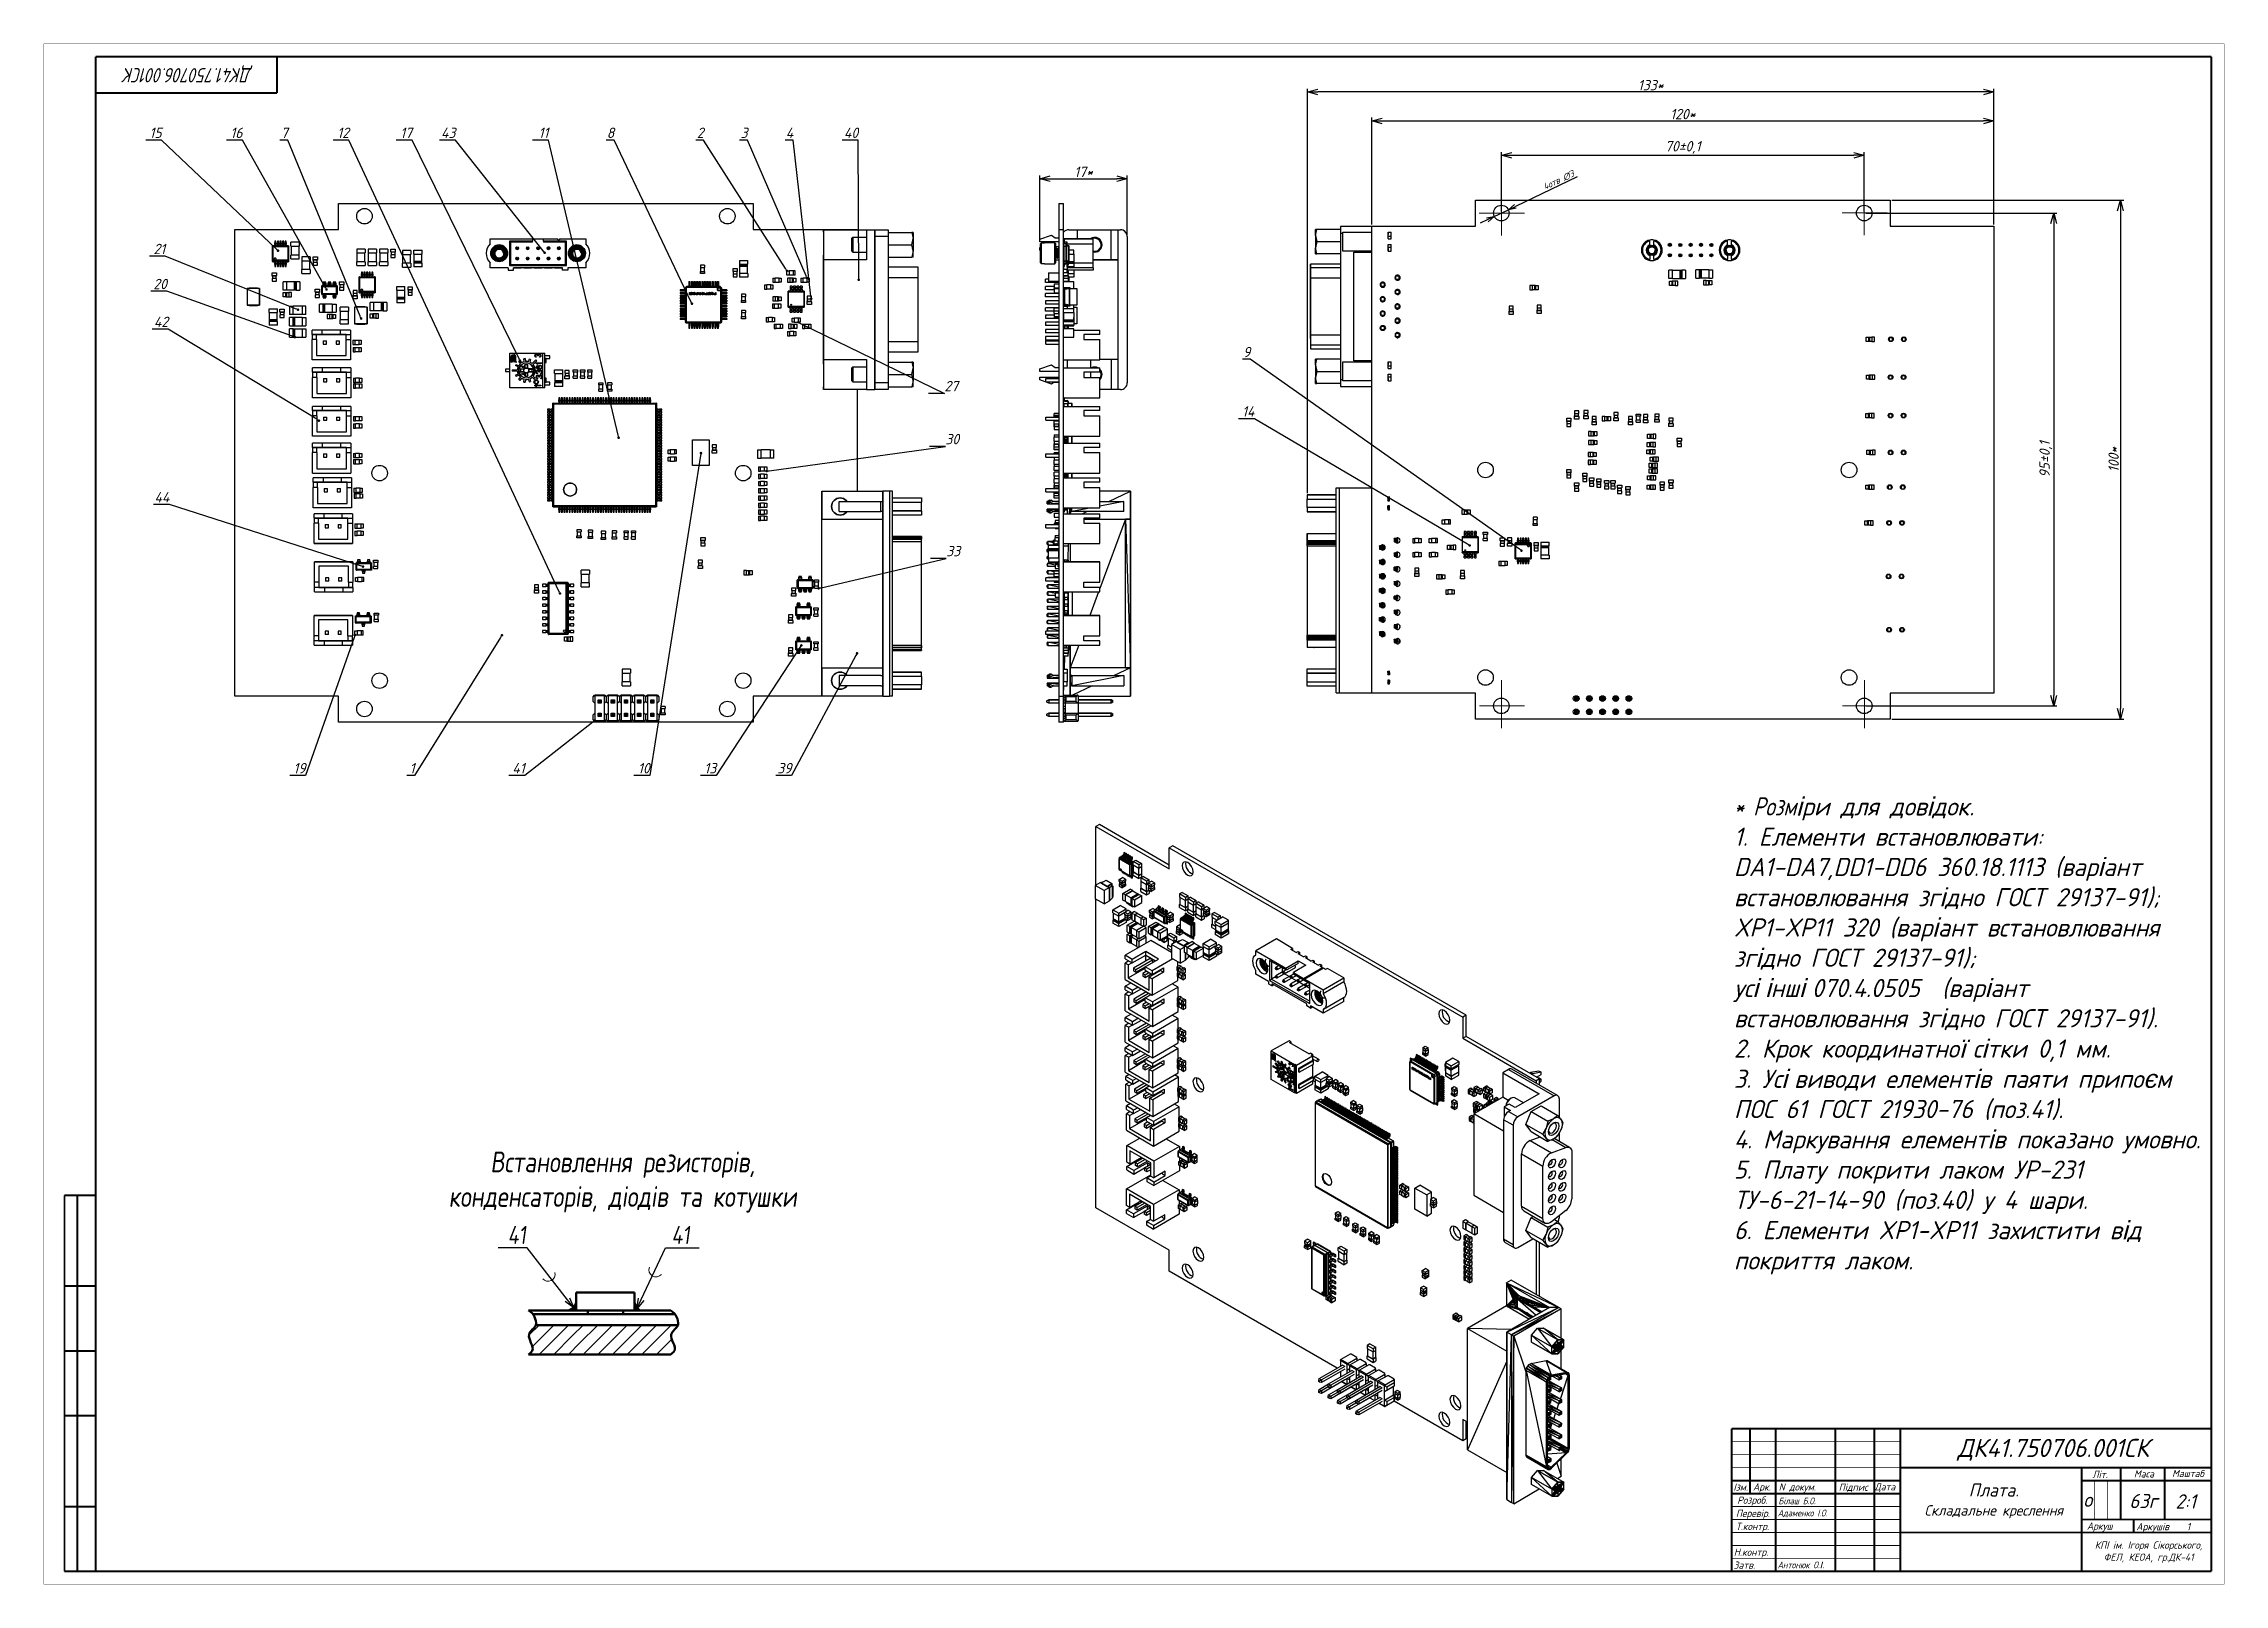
# Model space of a CAD drawing. Header units: millimetres. Extents: x 461 to 1302, y 117 to 711.
import ezdxf
from ezdxf import colors
from ezdxf.entities.mleader import LeaderData, LeaderLine
from ezdxf.math import Vec2, Vec3

# ---------------------------------------------------------------- set-up
doc = ezdxf.new("R2010")
doc.units = ezdxf.units.MM
doc.layers.get('0').update_dxf_attribs({"lineweight": 50})
doc.styles.add('Gost', font='gost_type_0.ttf', dxfattribs={"oblique": 15})
doc.styles.add('GOST-2.304_Type-B_italic', font='GOST Common Italic.ttf')
doc.styles.add('шш', font='gost_type_0.ttf', dxfattribs={"oblique": 8})
doc.dimstyles.new('ISO-25', dxfattribs={"dimtxt": 2.5, "dimasz": 2.5, "dimexe": 1.25, "dimexo": 0.625, "dimtad": 1, "dimtxsty": 'Standard', "dimcen": 2.5, "dimadec": 0, "dimazin": 0, "dimtfac": 1, "dimtmove": 0, "dimatfit": 3, "dimfxl": 1, "dimarcsym": 0})

msp = doc.modelspace()

# ---------------------------------------------------------------- texts
at = {"color": 7, "true_color": 0xffffff, "insert": (577.068, 696.373), "char_height": 5.5, "attachment_point": 1, "rotation": 180, "style": 'Gost'}
msp.add_mtext_dynamic_manual_height_columns('\\pxqc;ДК41.750706.001СК', width=120, gutter_width=25, heights=[19.892], dxfattribs=at)
at = {"color": 7, "lineweight": 30, "true_color": 0xffffff, "insert": (1113.119, 420.7), "char_height": 8, "attachment_point": 1, "style": 'Gost'}
msp.add_mtext_dynamic_manual_height_columns('{\\H0.875x;* Розм\\fArial|b0|i0|c204|p34;і\\fGOST type B|b0|i0|c204|p34;ри для дов\\fArial|b0|i0|c204|p34;і\\fGOST type B|b0|i0|c204|p34;док.\\P1. Елементи встановлювати: \\PDA1-DA7,DD1-DD6 360.18.1113 (вар\\fArial|b0|i0|c204|p34;і\\fGOST type B|b0|i0|c204|p34;ант встановлювання зг\\fArial|b0|i0|c204|p34;і\\fGOST type B|b0|i0|c204|p34;дно ГОСТ 29137-91);  \\PXP1-XP11 320 (вар\\fArial|b0|i0|c204|p34;і\\fGOST type B|b0|i0|c204|p34;ант встановлювання зг\\fArial|b0|i0|c204|p34;і\\fGOST type B|b0|i0|c204|p34;дно ГОСТ 29137-91);\\Pус\\fArial|b0|i0|c204|p34;і і\\fGOST type B|b0|i0|c204|p34;нш\\fArial|b0|i0|c204|p34;і \\fGOST type B|b0|i0|c204|p34;070.4.0505  (вар\\fArial|b0|i0|c204|p34;і\\fGOST type B|b0|i0|c204|p34;ант встановлювання зг\\fArial|b0|i0|c204|p34;і\\fGOST type B|b0|i0|c204|p34;дно ГОСТ 29137-91).\\P2. Крок координатно\\fArial|b0|i0|c204|p34;ї \\fGOST type B|b0|i0|c204|p34;с\\fArial|b0|i0|c204|p34;і\\fGOST type B|b0|i0|c204|p34;тки 0,1 мм.\\P3. Ус\\fArial|b0|i0|c204|p34;і \\fGOST type B|b0|i0|c204|p34;виводи елемент\\fArial|b0|i0|c204|p34;і\\fGOST type B|b0|i0|c204|p34;в паяти припо\\fArial|b0|i0|c204|p34;є\\fGOST type B|b0|i0|c204|p34;м ПОС 61 ГОСТ 21930-76 (поз.41).\\P4. Маркування елемент\\fArial|b0|i0|c204|p34;і\\fGOST type B|b0|i0|c204|p34;в показано умовно.\\P5. Плату покрити лаком УР-231 ТУ-6-21-14-90 (поз.40) у 4 шари.\\P6. Елементи XP1-XP11 захистити в\\fArial|b0|i0|c204|p34;і\\fGOST type B|b0|i0|c204|p34;д покриття лаком.}\\P ', width=183.54897, gutter_width=12.5, heights=[0], dxfattribs=at)
at = {"color": 7, "lineweight": 20, "true_color": 0xffffff, "insert": (594.59, 284.138), "char_height": 8, "attachment_point": 1, "style": 'шш'}
msp.add_mtext_dynamic_manual_height_columns('\\pxqc;Встановлення резисторів, \\Pконденсаторів, діодів та котушки', width=179.99548, gutter_width=17.5, heights=[31.585], dxfattribs=at)
at = {"color": 7, "true_color": 0xffffff, "attachment_point": 1}
for s, width, heights, insert, char_height, style in [('\\pxqc;{\\fGOST type B|b0|i1|c204|p34;ДК41.750706.001СК}', 120, [19.892], (1176.221, 173.356), 7, 'GOST-2.304_Type-B_italic'), ('\\pxqc;{\\fGOST type B|b0|i1|c204|p34;Літ.}', 17.43543, [0], (1245.592, 161.06), 2.8, 'GOST-2.304_Type-B_italic'), ('\\pxqc;{\\fGOST type B|b0|i1|c204|p34;Маса}', 17.43543, [0], (1262.535, 161.26), 2.8, 'GOST-2.304_Type-B_italic'), ('\\pxqc;{\\fGOST type B|b0|i1|c204|p34;Маштаб}', 17.43543, [0], (1279.535, 161.393), 2.8, 'GOST-2.304_Type-B_italic'), ('{\\fGOST type B|b0|i1|c204|p34;Ізм.}', 9.99997, [0], (1112.941, 156.143), 2.8, 'GOST-2.304_Type-B_italic'), ('{\\fGOST type B|b0|i1|c204|p34;Арк.}', 9.99997, [0], (1120.464, 156.226), 2.8, 'GOST-2.304_Type-B_italic'), ('{\\fGOST type B|b0|i1|c204|p34;N докум.}', 18.27512, [0], (1130.414, 156.225), 2.8, 'GOST-2.304_Type-B_italic'), ('{\\fGOST type B|b0|i1|c204|p34;Підпис}', 9.99997, [0], (1153.531, 156.106), 2.8, 'GOST-2.304_Type-B_italic'), ('{\\fGOST type B|b0|i1|c204|p34;Дата}', 9.99997, [0], (1167.324, 156.251), 2.8, 'GOST-2.304_Type-B_italic'), ('\\pxqc;{\\fGOST type B|b0|i1|c204|p34;\\H1.4286x;Плата.\\H0.7x; \\P\\H1.1429x;Складальне креслення}', 70.00008, [0], (1178.324, 156.121), 3.5, 'GOST-2.304_Type-B_italic'), ('\\pxqc;{\\fGOST type B|b0|i1|c0|p34;63\\fGOST type B|b0|i1|c204|p34;г}', 17.43543, [0], (1262.354, 152.136), 5.5, 'GOST-2.304_Type-B_italic'), ('{\\fGOST type B|b0|i1|c204|p34;2:1}', 17.43543, [0], (1283.403, 151.967), 5.5, 'GOST-2.304_Type-B_italic'), ('{\\fGOST type B|b0|i1|c204|p34;Перевір.}', 9.99997, [0], (1113.886, 146.065), 2.8, 'GOST-2.304_Type-B_italic'), ('{\\fGOST type B|b0|i1|c204|p34;Розроб.}', 9.99997, [0], (1114.38, 151.127), 2.8, 'GOST-2.304_Type-B_italic'), ('Адаменко І.О.', 23.33273, [0], (1130.022, 146.065), 2.6, 'Gost'), ('Білаш Б.О.', 25.78352, [3.305], (1130.27, 150.73), 2.6, 'Gost'), ('\\pxqc;{\\fGOST type B|b0|i1|c204|p34;о}', 6.24713, [0], (1246.474, 152.658), 5.5, 'GOST-2.304_Type-B_italic'), ('{\\fGOST type B|b0|i1|c204|p34;Т.контр.}', 9.99997, [0], (1113.859, 141.027), 2.8, 'GOST-2.304_Type-B_italic'), ('{\\fGOST type B|b0|i1|c204|p34; Аркуш }', 19.03943, [0], (1247.535, 141.127), 2.8, 'GOST-2.304_Type-B_italic'), ('{\\fGOST type B|b0|i1|c204|p34;Аркушів    1}', 28.47472, [0], (1268.306, 140.934), 2.8, 'GOST-2.304_Type-B_italic'), ('{\\fGOST type B|b0|i1|c204|p34;Н.контр.}', 15.37639, [0], (1113.08, 131.065), 2.8, 'GOST-2.304_Type-B_italic'), ('\\pxqc;{\\fGOST type B|b0|i1|c204|p34;КПІ ім. Ігоря Сікорського, \\PФЕЛ, КЕОА, гр.ДК-41}', 53.32719, [9.746], (1246.387, 133.815), 2.8, 'GOST-2.304_Type-B_italic'), ('{\\fGOST type B|b0|i1|c204|p34;Затв.}', 9.99997, [0], (1113.004, 126.065), 2.8, 'GOST-2.304_Type-B_italic'), ('Антонюк О.{\\fArial|b0|i0|c204|p34;І}.', 25.50532, [0], (1129.968, 126.065), 2.6, 'Gost')]:
    msp.add_mtext_dynamic_manual_height_columns(s, width=width, gutter_width=25, heights=heights, dxfattribs=dict(at, insert=insert, char_height=char_height, style=style))

# ---------------------------------------------------------------- blocks, each defined once
blk = doc.blocks.new('_Dot')
at = {"color": 0, "linetype": 'ByBlock', "lineweight": -2}
blk.add_line((-0.5, 0), (-1, 0), dxfattribs=at)
at = {"color": 0, "linetype": 'ByBlock', "lineweight": 90, "const_width": 0.5}
blk.add_lwpolyline([(-0.25, 0, 1), (0.25, 0, 1)], format="xyb", close=True, dxfattribs=at)
blk = doc.blocks.new('_Open30')
at = {"color": 0, "linetype": 'ByBlock', "lineweight": -2}
for p, q in [((-1, 0.27), (0, 0)), ((0, 0), (-1, -0.27)), ((0, 0), (-1, 0))]:
    blk.add_line(p, q, dxfattribs=at)
blk = doc.blocks.new('*D56')
at = {"color": 0, "lineweight": -2, "transparency": 16777216}
for p, q in [((973.42, 641.52), (973.42, 682.78)), ((977.42, 681.53), (1209.41, 681.53)), ((1213.41, 641.52), (1213.41, 682.78))]:
    blk.add_line(p, q, dxfattribs=at)
at = {"layer": 'Defpoints', "color": 0, "lineweight": 20, "transparency": 16777216}
for p in [(1213.41, 681.53), (973.42, 640.9), (1213.41, 640.9)]:
    blk.add_point(p, dxfattribs=at)
at = {"color": 0, "lineweight": -2, "transparency": 16777216, "xscale": 4, "yscale": 4, "zscale": 4, "rotation": 180}
blk.add_blockref('_Open30', (973.42, 681.53), dxfattribs=at)
at = {"color": 0, "lineweight": -2, "transparency": 16777216, "xscale": 4, "yscale": 4, "zscale": 4}
blk.add_blockref('_Open30', (1213.41, 681.53), dxfattribs=at)
at = {"color": 0, "lineweight": 20, "transparency": 16777216, "insert": (1093.41, 684.15), "char_height": 4, "attachment_point": 5, "style": 'GOST-2.304_Type-B_italic'}
blk.add_mtext('120*', dxfattribs=at)
blk = doc.blocks.new('*D57')
at = {"color": 0, "lineweight": -2, "transparency": 16777216}
for p, q in [((1174.04, 650.9), (1263.44, 650.9)), ((1262.19, 646.9), (1262.19, 454.9)), ((1174.04, 450.9), (1263.44, 450.9))]:
    blk.add_line(p, q, dxfattribs=at)
at = {"layer": 'Defpoints', "color": 0, "lineweight": 20, "transparency": 16777216}
for p in [(1173.41, 650.9), (1173.41, 450.9), (1262.19, 450.9)]:
    blk.add_point(p, dxfattribs=at)
at = {"color": 0, "lineweight": -2, "transparency": 16777216, "xscale": 4, "yscale": 4, "zscale": 4}
for p, rotation in [((1262.19, 650.9), 90), ((1262.19, 450.9), 270)]:
    blk.add_blockref('_Open30', p, dxfattribs=dict(at, rotation=rotation))
at = {"color": 0, "lineweight": 20, "transparency": 16777216, "insert": (1259.57, 550.9), "char_height": 4, "attachment_point": 5, "rotation": 90, "style": 'GOST-2.304_Type-B_italic'}
blk.add_mtext('100*', dxfattribs=at)
blk = doc.blocks.new('*D58')
at = {"color": 0, "lineweight": -2, "transparency": 16777216}
for p, q in [((948.6, 537.97), (948.6, 693.94)), ((1209.41, 692.69), (952.6, 692.69)), ((1213.41, 641.52), (1213.41, 693.94))]:
    blk.add_line(p, q, dxfattribs=at)
at = {"layer": 'Defpoints', "color": 0, "lineweight": 20, "transparency": 16777216}
for p in [(948.6, 692.69), (1213.41, 640.9), (948.6, 537.35)]:
    blk.add_point(p, dxfattribs=at)
at = {"color": 0, "lineweight": -2, "transparency": 16777216, "xscale": 4, "yscale": 4, "zscale": 4, "rotation": 180}
blk.add_blockref('_Open30', (948.6, 692.69), dxfattribs=at)
at = {"color": 0, "lineweight": -2, "transparency": 16777216, "xscale": 4, "yscale": 4, "zscale": 4}
blk.add_blockref('_Open30', (1213.41, 692.69), dxfattribs=at)
at = {"color": 0, "lineweight": 20, "transparency": 16777216, "insert": (1081.01, 695.31), "char_height": 4, "attachment_point": 5, "style": 'GOST-2.304_Type-B_italic'}
blk.add_mtext('133*', dxfattribs=at)
blk = doc.blocks.new('*D59')
at = {"color": 0, "lineweight": -2, "transparency": 16777216}
for p, q in [((1052.72, 659.98), (1028.84, 648.56)), ((1018.01, 643.38), (1015.3, 642.09)), ((1020.72, 644.68), (1026.13, 647.27))]:
    blk.add_line(p, q, dxfattribs=at)
at = {"layer": 'Defpoints', "color": 0, "lineweight": 20, "transparency": 16777216}
for p in [(1020.72, 644.68), (1026.13, 647.27)]:
    blk.add_point(p, dxfattribs=at)
at = {"color": 0, "lineweight": -2, "transparency": 16777216, "xscale": 3, "yscale": 3, "zscale": 3}
for p, rotation in [((1026.13, 647.27), 205.560823376689), ((1020.72, 644.68), 25.56082337668897)]:
    blk.add_blockref('_Open30', p, dxfattribs=dict(at, rotation=rotation))
at = {"color": 0, "lineweight": 20, "transparency": 16777216, "insert": (1045.55, 658.63), "char_height": 2.5, "attachment_point": 5, "rotation": 25.56082, "style": 'GOST-2.304_Type-B_italic'}
blk.add_mtext('4отв {\\C256;∅3 }', dxfattribs=at)
blk = doc.blocks.new('*D60')
at = {"color": 0, "lineweight": -2, "transparency": 16777216}
for p, q in [((1023.42, 646.6), (1023.42, 669.51)), ((1027.42, 668.26), (1159.38, 668.26)), ((1163.38, 646.6), (1163.38, 669.51))]:
    blk.add_line(p, q, dxfattribs=at)
at = {"layer": 'Defpoints', "color": 0, "lineweight": 20, "transparency": 16777216}
for p in [(1163.38, 668.26), (1023.42, 645.97), (1163.38, 645.97)]:
    blk.add_point(p, dxfattribs=at)
at = {"color": 0, "lineweight": -2, "transparency": 16777216, "xscale": 4, "yscale": 4, "zscale": 4, "rotation": 180}
blk.add_blockref('_Open30', (1023.42, 668.26), dxfattribs=at)
at = {"color": 0, "lineweight": -2, "transparency": 16777216, "xscale": 4, "yscale": 4, "zscale": 4}
blk.add_blockref('_Open30', (1163.38, 668.26), dxfattribs=at)
at = {"color": 0, "lineweight": 20, "transparency": 16777216, "insert": (1093.4, 671.28), "char_height": 4, "attachment_point": 5, "style": 'GOST-2.304_Type-B_italic'}
blk.add_mtext('70±0,1', dxfattribs=at)
blk = doc.blocks.new('*D61')
at = {"color": 0, "lineweight": -2, "transparency": 16777216}
for p, q in [((1164, 645.97), (1237.69, 645.97)), ((1236.44, 641.97), (1236.44, 459.98)), ((1164, 455.98), (1237.69, 455.98))]:
    blk.add_line(p, q, dxfattribs=at)
at = {"layer": 'Defpoints', "color": 0, "lineweight": 20, "transparency": 16777216}
for p in [(1163.38, 645.97), (1163.38, 455.98), (1236.44, 455.98)]:
    blk.add_point(p, dxfattribs=at)
at = {"color": 0, "lineweight": -2, "transparency": 16777216, "xscale": 4, "yscale": 4, "zscale": 4}
for p, rotation in [((1236.44, 645.97), 90), ((1236.44, 455.98), 270)]:
    blk.add_blockref('_Open30', p, dxfattribs=dict(at, rotation=rotation))
at = {"color": 0, "lineweight": 20, "transparency": 16777216, "insert": (1233.41, 550.98), "char_height": 4, "attachment_point": 5, "rotation": 90, "style": 'GOST-2.304_Type-B_italic'}
blk.add_mtext('95±0,1', dxfattribs=at)
blk = doc.blocks.new('*D62')
at = {"color": 0, "lineweight": -2, "transparency": 16777216}
for p, q in [((845.39, 635.48), (845.39, 660.48)), ((849.39, 659.23), (875.14, 659.23)), ((879.14, 637.59), (879.14, 660.48))]:
    blk.add_line(p, q, dxfattribs=at)
at = {"layer": 'Defpoints', "color": 0, "lineweight": 20, "transparency": 16777216}
for p in [(879.14, 659.23), (845.39, 634.86), (879.14, 636.97)]:
    blk.add_point(p, dxfattribs=at)
at = {"color": 0, "lineweight": -2, "transparency": 16777216, "xscale": 4, "yscale": 4, "zscale": 4, "rotation": 180}
blk.add_blockref('_Open30', (845.39, 659.23), dxfattribs=at)
at = {"color": 0, "lineweight": -2, "transparency": 16777216, "xscale": 4, "yscale": 4, "zscale": 4}
blk.add_blockref('_Open30', (879.14, 659.23), dxfattribs=at)
at = {"color": 0, "lineweight": 20, "transparency": 16777216, "insert": (862.27, 661.88), "char_height": 4, "attachment_point": 5, "style": 'GOST-2.304_Type-B_italic'}
blk.add_mtext('17*', dxfattribs=at)

# ---------------------------------------------------------------- dimensions: what is measured, and where the dimension line sits
at = {"color": 7, "lineweight": 20, "true_color": 0xffffff}
for base, p1, p2, text, picture, middle in [((948.599, 692.687), (1213.414, 640.899), (948.599, 537.348), '133*', '*D58', (1081.006, 695.312)), ((1163.378, 668.26), (1023.424, 645.971), (1163.378, 645.971), '70±0,1', '*D60', (1093.401, 671.285)), ((879.142, 659.225), (845.392, 634.859), (879.142, 636.969), '17*', '*D62', (862.267, 661.876))]:
    dim = msp.add_linear_dim(base=base, p1=p1, p2=p2, text=text, dimstyle='ISO-25', override={"dimtxt": 4, "dimasz": 4, "dimtxsty": 'GOST-2.304_Type-B_italic', "dimblk1": 'Open30', "dimblk2": 'Open30', "dimsah": 1}, dxfattribs=at)
    dim.commit()
    dim.dimension.update_dxf_attribs({"geometry": picture, "text_midpoint": middle})
dim = msp.add_linear_dim(base=(1213.414, 681.528), p1=(973.416, 640.899), p2=(1213.414, 640.899), text='120*', dimstyle='ISO-25', override={"dimtxt": 4, "dimasz": 4, "dimtxsty": 'GOST-2.304_Type-B_italic', "dimblk1": 'Open30', "dimblk2": 'Open30', "dimsah": 1}, dxfattribs=at)
dim.commit()
dim.dimension.update_dxf_attribs({"geometry": '*D56', "text_midpoint": (1093.415, 681.528), "dimtype": 160})
dim = msp.add_diameter_dim_2p(p1=(1020.717, 644.677), p2=(1026.13, 647.266), text='4отв {\\C256;∅3 }', dimstyle='ISO-25', override={"dimasz": 3, "dimtxsty": 'GOST-2.304_Type-B_italic', "dimblk1": 'Open30', "dimblk2": 'Open30', "dimsah": 1, "dimcen": 2.5}, dxfattribs=at)
dim.commit()
dim.dimension.update_dxf_attribs({"geometry": '*D59', "text_midpoint": (1046.36, 656.942), "dimtype": 163})
dim = msp.add_aligned_dim(p1=(1173.414, 650.899), p2=(1173.414, 450.901), distance=88.779, text='100*', dimstyle='ISO-25', override={"dimtxt": 4, "dimasz": 4, "dimtxsty": 'GOST-2.304_Type-B_italic', "dimblk1": 'Open30', "dimblk2": 'Open30', "dimsah": 1}, dxfattribs=at)
dim.commit()
dim.dimension.update_dxf_attribs({"geometry": '*D57', "text_midpoint": (1259.568, 550.9)})
dim = msp.add_linear_dim(base=(1236.435, 455.979), p1=(1163.378, 645.971), p2=(1163.378, 455.979), angle=90, text='95±0,1', dimstyle='ISO-25', override={"dimtxt": 4, "dimasz": 4, "dimtxsty": 'GOST-2.304_Type-B_italic', "dimblk1": 'Open30', "dimblk2": 'Open30', "dimsah": 1}, dxfattribs=at)
dim.commit()
dim.dimension.update_dxf_attribs({"geometry": '*D61', "text_midpoint": (1233.41, 550.975)})

# ---------------------------------------------------------------- hatches: boundary and pattern name
at = {"linetype": 'Continuous', "lineweight": 50, "true_color": 0xffffff}
h = msp.add_hatch(color=7, dxfattribs=at)
edge = h.paths.add_edge_path(flags=0)
edge.add_line((666.548, 222.818), (666.548, 229.849))
edge.add_spline(control_points=[(666.548, 229.849), (666.488, 227.647), (666.395, 224.249), (663.387, 223.19), (662.329, 222.818)], knot_values=[0, 0, 0, 0, 2.0615528, 3.1795868, 3.1795868, 3.1795868, 3.1795868], weights=[1, 1, 1, 1, 1], degree=3, periodic=0)
edge.add_line((662.329, 222.818), (666.548, 222.818))
h = msp.add_hatch(color=7, dxfattribs=at)
edge = h.paths.add_edge_path(flags=0)
edge.add_line((689.048, 222.818), (691.861, 222.818))
edge.add_spline(control_points=[(691.861, 222.818), (691.352, 223.264), (689.363, 225.013), (689.182, 227.785), (689.048, 229.849)], knot_values=[0, 0, 0, 0, 0.7071068, 2.7686596, 2.7686596, 2.7686596, 2.7686596], weights=[1, 1, 1, 1, 1], degree=3, periodic=0)
edge.add_line((689.048, 229.849), (689.048, 222.818))
at = {"lineweight": 20, "true_color": 0xffffff}
h = msp.add_hatch(dxfattribs=at)
h.set_pattern_fill('_USER', scale=1.5, angle=45, pattern_type=0)
h.set_pattern_definition([(45, (-350.0184, -266.4925), (-1.0606602, 1.0606602), [])])
h.paths.add_polyline_path([(705.923, 217.193), (651.079, 217.193)], flags=0)
edge = h.paths.add_edge_path(flags=17)
edge.add_line((651.079, 217.193), (705.923, 217.193))
edge.add_line((651.079, 217.193), (705.923, 217.193))
edge = h.paths.add_edge_path()
edge.add_spline(control_points=[(648.267, 205.943), (648.843, 206.382), (651.272, 208.231), (646.217, 213.489), (650.556, 216.01), (651.079, 217.193)], knot_values=[2.236068, 2.236068, 2.236068, 2.236068, 2.9431748, 5.2154253, 6.7934884, 6.7934884, 6.7934884, 6.7934884], degree=3, periodic=0)
edge.add_spline(control_points=[(651.079, 217.193), (650.556, 216.01), (646.217, 213.489), (651.272, 208.231), (648.843, 206.382), (648.267, 205.943)], knot_values=[2.236068, 2.236068, 2.236068, 2.236068, 3.8141311, 6.0863816, 6.7934884, 6.7934884, 6.7934884, 6.7934884], degree=3, periodic=0)
h.paths.add_polyline_path([(651.079, 217.193), (705.923, 217.193)], flags=17)

# ---------------------------------------------------------------- linework, layer by layer
at = {"color": 7, "linetype": 'Continuous', "lineweight": 25}
for p, q in [((574.934, 639.703), (574.934, 649.703)), ((574.934, 649.703), (734.932, 649.703)), ((734.932, 649.703), (734.932, 639.703)), ((852.742, 649.703), (854.592, 649.703)), ((852.742, 649.703), (852.742, 639.703)), ((854.592, 639.703), (854.592, 649.703)), ((1013.416, 640.899), (1013.416, 650.899)), ((1013.416, 650.899), (1173.414, 650.899)), ((1173.414, 650.899), (1173.414, 640.899)), ((534.934, 639.703), (574.934, 639.703)), ((534.934, 459.705), (534.934, 639.703)), ((734.932, 639.703), (774.932, 639.703)), ((761.952, 638.568), (761.952, 639.569)), ((761.952, 639.569), (761.952, 627.959)), ((761.952, 639.569), (778.552, 639.569)), ((774.932, 639.703), (774.932, 639.569)), ((778.552, 639.569), (778.552, 627.959)), ((778.552, 639.569), (781.832, 639.569)), ((781.832, 639.569), (781.832, 636.969)), ((781.832, 577.949), (781.832, 639.569)), ((781.832, 639.569), (786.952, 639.569)), ((852.742, 639.703), (852.742, 459.705)), ((852.742, 639.703), (854.592, 639.703)), ((854.592, 459.705), (854.592, 639.703)), ((856.642, 639.569), (859.792, 639.569)), ((856.642, 639.569), (876.542, 639.569)), ((856.642, 639.569), (856.642, 639.569)), ((859.792, 639.569), (859.792, 636.019)), ((859.792, 639.569), (872.892, 639.569)), ((859.792, 639.569), (859.792, 639.569)), ((872.892, 639.569), (875.492, 639.569)), ((872.892, 627.959), (872.892, 639.569)), ((875.492, 639.569), (876.542, 639.569)), ((875.492, 639.569), (875.492, 627.959)), ((951.796, 637.331), (952.22, 639.706)), ((951.796, 639.706), (951.796, 637.331)), ((951.796, 637.331), (951.796, 639.706)), ((952.22, 639.706), (951.796, 639.706)), ((961.396, 639.706), (952.22, 639.706)), ((961.396, 640.766), (961.396, 638.166)), ((973.416, 640.766), (961.396, 640.766)), ((961.396, 639.706), (961.396, 634.956)), ((973.416, 640.899), (1013.416, 640.899)), ((973.416, 460.901), (973.416, 640.899)), ((1173.414, 640.899), (1213.414, 640.899)), ((1213.414, 640.899), (1213.414, 460.901)), ((549.496, 633.209), (549.494, 633.209)), ((549.494, 627.409), (549.494, 633.209)), ((549.501, 633.262), (549.495, 633.207)), ((549.575, 633.129), (549.496, 633.209)), ((549.496, 627.409), (549.496, 633.209)), ((549.575, 627.892), (549.575, 633.129)), ((549.774, 633.129), (549.575, 633.129)), ((549.694, 633.409), (549.694, 633.408)), ((549.694, 633.409), (550.374, 633.409)), ((549.774, 633.328), (549.694, 633.408)), ((549.694, 633.408), (555.494, 633.408)), ((549.774, 633.328), (549.774, 633.129)), ((555.415, 633.328), (549.774, 633.328)), ((549.774, 633.129), (555.415, 633.129)), ((549.774, 627.892), (549.774, 633.129)), ((550.814, 635.209), (550.374, 635.209)), ((550.374, 635.209), (550.374, 634.509)), ((550.814, 634.509), (550.374, 634.509)), ((550.374, 634.309), (550.374, 634.509)), ((550.814, 634.309), (550.374, 634.309)), ((550.374, 633.909), (550.374, 634.309)), ((550.374, 633.909), (550.814, 633.909)), ((550.374, 633.909), (550.374, 633.409)), ((550.814, 633.409), (550.374, 633.409)), ((550.814, 634.509), (550.814, 635.209)), ((550.814, 634.509), (550.814, 634.309)), ((550.814, 634.309), (550.814, 633.909)), ((550.814, 633.409), (550.814, 633.909)), ((550.814, 633.409), (551.374, 633.409)), ((551.814, 635.209), (551.374, 635.209)), ((551.374, 635.209), (551.374, 634.509)), ((551.814, 634.509), (551.374, 634.509)), ((551.374, 634.309), (551.374, 634.509)), ((551.814, 634.309), (551.374, 634.309)), ((551.374, 633.909), (551.374, 634.309)), ((551.374, 633.909), (551.814, 633.909)), ((551.374, 633.909), (551.374, 633.409)), ((551.814, 633.409), (551.374, 633.409)), ((551.814, 634.509), (551.814, 635.209)), ((551.814, 634.509), (551.814, 634.309)), ((551.814, 634.309), (551.814, 633.909)), ((551.814, 633.409), (551.814, 633.909)), ((551.814, 633.409), (552.374, 633.409)), ((552.814, 635.209), (552.374, 635.209)), ((552.374, 635.209), (552.374, 634.509)), ((552.814, 634.509), (552.374, 634.509)), ((552.374, 634.309), (552.374, 634.509)), ((552.814, 634.309), (552.374, 634.309)), ((552.374, 633.909), (552.374, 634.309)), ((552.374, 633.909), (552.814, 633.909)), ((552.374, 633.909), (552.374, 633.409)), ((552.814, 633.409), (552.374, 633.409)), ((552.814, 634.509), (552.814, 635.209)), ((552.814, 634.509), (552.814, 634.309)), ((552.814, 634.309), (552.814, 633.909)), ((552.814, 633.409), (552.814, 633.909)), ((552.814, 633.409), (553.374, 633.409)), ((553.814, 635.209), (553.374, 635.209)), ((553.374, 635.209), (553.374, 634.509)), ((553.814, 634.509), (553.374, 634.509)), ((553.374, 634.309), (553.374, 634.509)), ((553.814, 634.309), (553.374, 634.309)), ((553.374, 633.909), (553.374, 634.309)), ((553.374, 633.909), (553.814, 633.909)), ((553.374, 633.909), (553.374, 633.409)), ((553.814, 633.409), (553.374, 633.409)), ((553.814, 634.509), (553.814, 635.209)), ((553.814, 634.509), (553.814, 634.309)), ((553.814, 634.309), (553.814, 633.909)), ((553.814, 633.409), (553.814, 633.909)), ((553.814, 633.409), (554.374, 633.409)), ((554.814, 635.209), (554.374, 635.209)), ((554.374, 635.209), (554.374, 634.509)), ((554.814, 634.509), (554.374, 634.509)), ((554.374, 634.309), (554.374, 634.509)), ((554.814, 634.309), (554.374, 634.309)), ((554.374, 633.909), (554.374, 634.309)), ((554.374, 633.909), (554.814, 633.909)), ((554.374, 633.909), (554.374, 633.409)), ((554.814, 633.409), (554.374, 633.409)), ((554.814, 634.509), (554.814, 635.209)), ((554.814, 634.509), (554.814, 634.309)), ((554.814, 634.309), (554.814, 633.909)), ((554.814, 633.409), (554.814, 633.909)), ((554.814, 633.409), (555.494, 633.409)), ((555.494, 633.408), (555.415, 633.328)), ((555.415, 633.129), (555.415, 633.328)), ((555.415, 633.129), (555.415, 627.892)), ((555.613, 633.129), (555.415, 633.129)), ((555.494, 633.408), (555.494, 633.409)), ((555.613, 633.129), (555.693, 633.209)), ((555.613, 627.892), (555.613, 633.129)), ((555.694, 633.207), (555.687, 633.262)), ((555.693, 633.209), (555.693, 627.409)), ((555.694, 633.209), (555.693, 633.209)), ((555.694, 627.409), (555.694, 633.209)), ((559.794, 634.709), (556.594, 634.709)), ((556.594, 633.209), (556.594, 634.709)), ((556.594, 633.209), (559.794, 633.209)), ((556.644, 633.209), (556.644, 629.809)), ((559.744, 629.809), (559.744, 633.209)), ((559.794, 634.709), (559.794, 633.209)), ((581.994, 632.115), (581.994, 630.615)), ((585.194, 632.115), (581.994, 632.115)), ((585.194, 632.115), (585.194, 630.615)), ((586.394, 632.109), (586.394, 630.609)), ((589.594, 632.109), (586.394, 632.109)), ((589.594, 632.109), (589.594, 630.609)), ((590.794, 632.109), (590.794, 630.609)), ((593.994, 632.109), (590.794, 632.109)), ((593.994, 632.109), (593.994, 630.609)), ((595.182, 632.109), (596.806, 632.109)), ((595.182, 631.093), (595.182, 632.109)), ((595.182, 631.093), (596.806, 631.093)), ((595.226, 630.977), (596.762, 630.977)), ((595.226, 630.859), (595.226, 630.977)), ((596.762, 630.859), (595.226, 630.859)), ((595.232, 631.093), (595.232, 630.977)), ((595.232, 630.859), (595.232, 629.925)), ((596.756, 630.977), (596.756, 631.093)), ((596.756, 629.925), (596.756, 630.859)), ((596.762, 630.977), (596.762, 630.859)), ((596.806, 632.109), (596.806, 631.093)), ((599.594, 631.509), (599.594, 630.009)), ((602.794, 631.509), (599.594, 631.509)), ((602.794, 631.509), (602.794, 630.009)), ((603.994, 630.195), (603.994, 631.617)), ((603.994, 631.617), (607.194, 631.617)), ((607.194, 630.195), (607.194, 631.617)), ((633.502, 634.135), (633.502, 636.019)), ((633.502, 636.019), (649.802, 636.019)), ((635.279, 630.469), (635.36, 630.973)), ((635.764, 631.626), (635.47, 631.219)), ((649.802, 635.173), (640.898, 635.173)), ((640.898, 635.173), (640.898, 625.765)), ((640.898, 635.173), (641.302, 634.769)), ((641.302, 634.769), (641.302, 626.169)), ((649.802, 634.769), (641.302, 634.769)), ((649.802, 636.019), (649.802, 635.173)), ((649.802, 636.019), (654.002, 636.019)), ((649.802, 634.769), (649.802, 635.173)), ((654.002, 636.019), (659.602, 636.019)), ((654.002, 635.173), (654.002, 636.019)), ((662.906, 635.173), (654.002, 635.173)), ((654.002, 635.173), (654.002, 634.769)), ((662.502, 634.769), (654.002, 634.769)), ((659.602, 635.719), (659.602, 636.019)), ((659.602, 635.719), (660.202, 635.719)), ((660.202, 636.019), (660.202, 635.719)), ((660.202, 636.019), (670.302, 636.019)), ((662.906, 635.173), (662.502, 634.769)), ((662.502, 626.169), (662.502, 634.769)), ((662.906, 625.765), (662.906, 635.173)), ((665.279, 630.469), (665.36, 630.973)), ((665.76, 631.62), (665.47, 631.219)), ((670.302, 636.019), (670.302, 634.135)), ((773.296, 636.604), (772.952, 636.26)), ((772.952, 631.269), (772.952, 636.249)), ((772.952, 631.259), (773.296, 630.914)), ((778.552, 636.604), (773.296, 636.604)), ((773.296, 636.604), (773.296, 633.759)), ((773.296, 633.759), (773.296, 630.914)), ((773.296, 630.914), (778.552, 630.914)), ((781.832, 636.969), (781.832, 580.549)), ((786.952, 636.969), (781.832, 636.969)), ((786.952, 638.509), (796.128, 638.509)), ((786.952, 636.969), (786.952, 580.549)), ((786.952, 633.759), (796.128, 633.759)), ((796.128, 638.509), (796.552, 636.134)), ((796.552, 638.509), (796.128, 638.509)), ((796.128, 633.759), (796.552, 636.134)), ((796.552, 631.384), (796.128, 633.759)), ((796.552, 631.384), (796.128, 629.009)), ((796.552, 638.509), (796.552, 636.134)), ((796.552, 636.134), (796.552, 631.384)), ((796.552, 629.009), (796.552, 631.384)), ((845.392, 635.859), (849.992, 637.459)), ((845.392, 634.859), (845.392, 635.859)), ((852.742, 634.859), (845.392, 634.859)), ((845.392, 631.659), (845.392, 632.659)), ((845.392, 632.659), (845.592, 632.659)), ((845.592, 631.59), (845.392, 631.659)), ((845.992, 634.388), (845.592, 633.979)), ((845.992, 634.388), (845.992, 626.55)), ((847.192, 634.388), (845.992, 634.388)), ((851.192, 634.469), (847.192, 634.469)), ((847.192, 634.469), (847.192, 634.388)), ((849.992, 637.459), (851.392, 636.459)), ((851.592, 634.069), (851.192, 634.469)), ((851.392, 636.459), (852.742, 636.459)), ((852.742, 632.967), (851.592, 632.967)), ((851.714, 632.394), (851.592, 632.184)), ((851.859, 632.402), (851.726, 632.402)), ((852.117, 631.971), (852.268, 631.971)), ((852.243, 631.911), (852.152, 631.911)), ((852.658, 632.402), (852.526, 632.402)), ((852.742, 632.272), (852.672, 632.392)), ((854.592, 635.209), (854.792, 635.209)), ((854.642, 632.967), (854.592, 632.967)), ((854.592, 632.115), (854.642, 632.115)), ((854.642, 629.809), (854.642, 633.209)), ((854.872, 633.129), (854.692, 633.129)), ((854.692, 633.129), (854.692, 627.489)), ((854.792, 636.019), (865.992, 636.019)), ((855.792, 636.019), (854.792, 636.019)), ((854.792, 636.019), (854.792, 635.209)), ((854.792, 635.209), (854.792, 634.509)), ((856.014, 634.709), (854.792, 634.709)), ((854.872, 633.328), (855.632, 633.408)), ((854.872, 633.129), (855.632, 633.209)), ((854.872, 627.489), (854.872, 633.129)), ((854.992, 634.309), (855.442, 634.309)), ((854.992, 634.109), (855.442, 634.109)), ((855.632, 633.408), (855.653, 633.409)), ((855.632, 633.209), (855.632, 627.409)), ((855.653, 633.209), (855.632, 633.209)), ((855.642, 633.909), (855.642, 633.409)), ((855.653, 633.409), (855.642, 633.409)), ((855.653, 633.409), (855.832, 633.409)), ((855.653, 627.409), (855.653, 633.209)), ((855.832, 633.209), (855.653, 633.209)), ((855.773, 634.135), (865.992, 634.135)), ((865.992, 636.019), (855.792, 636.019)), ((855.832, 633.409), (855.853, 633.408)), ((855.832, 627.409), (855.832, 633.209)), ((855.853, 633.209), (855.832, 633.209)), ((855.842, 633.909), (855.842, 633.409)), ((856.613, 633.328), (855.853, 633.408)), ((856.613, 633.129), (855.853, 633.209)), ((855.853, 627.409), (855.853, 633.209)), ((856.014, 633.391), (856.014, 634.709)), ((856.613, 627.892), (856.613, 633.129)), ((856.792, 633.129), (856.613, 633.129)), ((856.792, 627.892), (856.792, 633.129)), ((858.606, 631.617), (856.792, 631.617)), ((858.606, 630.195), (858.606, 631.617)), ((859.192, 636.019), (865.992, 636.019)), ((865.992, 634.135), (865.992, 636.019)), ((865.992, 626.803), (865.992, 634.135)), ((879.142, 636.969), (879.142, 580.549)), ((951.796, 637.8), (951.796, 632.111)), ((951.796, 637.331), (952.22, 634.956)), ((951.796, 637.331), (951.796, 632.581)), ((951.796, 637.331), (951.796, 632.581)), ((952.22, 634.956), (951.796, 632.581)), ((952.22, 630.206), (951.796, 632.581)), ((951.796, 630.206), (951.796, 632.581)), ((951.796, 630.206), (951.796, 632.581)), ((952.22, 634.956), (961.396, 634.956)), ((961.396, 638.166), (961.396, 581.746)), ((962.276, 638.166), (961.396, 638.166)), ((961.396, 638.166), (961.396, 626.286)), ((961.396, 634.956), (961.396, 630.206)), ((962.276, 638.656), (973.416, 638.656)), ((962.276, 638.166), (962.276, 638.656)), ((962.276, 631.256), (962.276, 638.166)), ((973.416, 631.256), (962.276, 631.256)), ((966.516, 630.956), (973.416, 630.956)), ((966.516, 588.956), (966.516, 630.956)), ((979.796, 637.056), (979.796, 638.656)), ((979.796, 638.656), (979.796, 637.656)), ((979.796, 638.656), (980.996, 638.656)), ((979.796, 636.056), (979.796, 637.056)), ((979.796, 637.056), (980.996, 637.056)), ((979.796, 636.056), (980.996, 636.056)), ((979.796, 632.856), (979.796, 633.856)), ((979.796, 633.856), (980.996, 633.856)), ((979.796, 631.256), (979.796, 632.856)), ((979.796, 632.856), (980.996, 632.856)), ((979.796, 632.256), (979.796, 631.256)), ((979.796, 631.256), (980.996, 631.256)), ((980.996, 637.056), (980.996, 638.656)), ((980.996, 636.056), (980.996, 637.056)), ((980.996, 632.856), (980.996, 633.856)), ((980.996, 631.256), (980.996, 632.856)), ((1080.004, 631.665), (1080.01, 631.793)), ((1080.074, 631.22), (1080.007, 631.578)), ((1080.015, 631.497), (1080.08, 631.204)), ((1080.062, 633.049), (1080.329, 632.782)), ((1080.255, 632.679), (1080.359, 632.78)), ((1080.329, 632.782), (1080.646, 633.028)), ((1080.386, 632.807), (1080.518, 632.928)), ((1080.646, 635.175), (1080.646, 635.584)), ((1080.646, 633.693), (1080.646, 635.175)), ((1080.646, 633.693), (1080.646, 633.263)), ((1080.656, 633.02), (1080.928, 633.138)), ((1082.246, 635.584), (1082.246, 635.175)), ((1082.246, 633.693), (1082.246, 635.175)), ((1082.246, 633.693), (1082.246, 633.177)), ((1082.246, 633.028), (1082.246, 633.166)), ((1110.004, 631.665), (1110.01, 631.793)), ((1110.074, 631.22), (1110.007, 631.578)), ((1110.015, 631.497), (1110.08, 631.204)), ((1110.255, 632.679), (1110.359, 632.78)), ((1110.329, 632.782), (1110.646, 633.028)), ((1110.386, 632.807), (1110.518, 632.928)), ((1110.646, 635.175), (1110.646, 635.584)), ((1110.646, 633.693), (1110.646, 635.175)), ((1110.646, 633.693), (1110.646, 633.263)), ((1110.656, 633.02), (1110.928, 633.138)), ((1111.446, 633.107), (1111.541, 633.104)), ((1112.246, 635.584), (1112.246, 635.175)), ((1112.246, 633.693), (1112.246, 635.175)), ((1112.246, 633.693), (1112.246, 633.177)), ((1112.246, 633.028), (1112.246, 633.166)), ((549.382, 622.909), (551.006, 622.909)), ((549.382, 621.893), (549.382, 622.909)), ((549.494, 627.409), (549.496, 627.409)), ((549.496, 627.409), (549.528, 627.442)), ((549.528, 627.442), (549.575, 627.892)), ((549.575, 627.892), (549.774, 627.892)), ((549.642, 627.216), (549.697, 627.209)), ((549.727, 627.243), (549.694, 627.21)), ((555.494, 627.21), (549.694, 627.21)), ((549.694, 627.21), (549.694, 627.209)), ((549.694, 627.209), (550.374, 627.209)), ((549.774, 627.751), (549.727, 627.3)), ((555.462, 627.3), (549.727, 627.3)), ((549.727, 627.3), (549.727, 627.243)), ((555.462, 627.243), (549.727, 627.243)), ((549.774, 627.751), (549.774, 627.892)), ((549.774, 627.892), (550.363, 627.892)), ((555.415, 627.751), (549.774, 627.751)), ((550.373, 627.888), (550.322, 627.922)), ((550.374, 627.209), (550.814, 627.209)), ((550.374, 627.209), (550.374, 626.709)), ((550.814, 626.709), (550.374, 626.709)), ((550.374, 626.309), (550.374, 626.709)), ((550.374, 626.309), (550.814, 626.309)), ((550.374, 626.109), (550.374, 626.309)), ((550.374, 626.109), (550.814, 626.109)), ((550.374, 626.109), (550.374, 625.409)), ((550.374, 625.409), (550.814, 625.409)), ((550.464, 628.618), (550.528, 628.63)), ((550.528, 628.63), (550.549, 628.626)), ((550.776, 627.951), (550.687, 627.89)), ((550.693, 627.892), (555.415, 627.892)), ((550.814, 626.709), (550.814, 627.209)), ((550.814, 627.209), (551.374, 627.209)), ((550.814, 626.709), (550.814, 626.309)), ((550.814, 626.309), (550.814, 626.109)), ((550.814, 625.409), (550.814, 626.109)), ((551.006, 622.909), (551.006, 621.893)), ((551.374, 627.209), (551.814, 627.209)), ((551.374, 627.209), (551.374, 626.709)), ((551.814, 626.709), (551.374, 626.709)), ((551.374, 626.309), (551.374, 626.709)), ((551.374, 626.309), (551.814, 626.309)), ((551.374, 626.109), (551.374, 626.309)), ((551.374, 626.109), (551.814, 626.109)), ((551.374, 626.109), (551.374, 625.409)), ((551.374, 625.409), (551.814, 625.409)), ((551.814, 626.709), (551.814, 627.209)), ((551.814, 627.209), (552.374, 627.209)), ((551.814, 626.709), (551.814, 626.309)), ((551.814, 626.309), (551.814, 626.109)), ((551.814, 625.409), (551.814, 626.109)), ((552.374, 627.209), (552.814, 627.209)), ((552.374, 627.209), (552.374, 626.709)), ((552.814, 626.709), (552.374, 626.709)), ((552.374, 626.309), (552.374, 626.709)), ((552.374, 626.309), (552.814, 626.309)), ((552.374, 626.109), (552.374, 626.309)), ((552.374, 626.109), (552.814, 626.109)), ((552.374, 626.109), (552.374, 625.409)), ((552.374, 625.409), (552.814, 625.409)), ((552.814, 626.709), (552.814, 627.209)), ((552.814, 627.209), (553.374, 627.209)), ((552.814, 626.709), (552.814, 626.309)), ((552.814, 626.309), (552.814, 626.109)), ((552.814, 625.409), (552.814, 626.109)), ((553.374, 627.209), (553.814, 627.209)), ((553.374, 627.209), (553.374, 626.709)), ((553.814, 626.709), (553.374, 626.709)), ((553.374, 626.309), (553.374, 626.709)), ((553.374, 626.309), (553.814, 626.309)), ((553.374, 626.109), (553.374, 626.309)), ((553.374, 626.109), (553.814, 626.109)), ((553.374, 626.109), (553.374, 625.409)), ((553.374, 625.409), (553.814, 625.409)), ((553.814, 626.709), (553.814, 627.209)), ((553.814, 627.209), (554.374, 627.209)), ((553.814, 626.709), (553.814, 626.309)), ((553.814, 626.309), (553.814, 626.109)), ((553.814, 625.409), (553.814, 626.109)), ((554.374, 627.209), (554.374, 626.709)), ((554.374, 627.209), (554.814, 627.209)), ((554.814, 626.709), (554.374, 626.709)), ((554.374, 626.309), (554.374, 626.709)), ((554.374, 626.309), (554.814, 626.309)), ((554.374, 626.109), (554.374, 626.309)), ((554.374, 626.109), (554.814, 626.109)), ((554.374, 626.109), (554.374, 625.409)), ((554.374, 625.409), (554.814, 625.409)), ((554.814, 626.709), (554.814, 627.209)), ((554.814, 627.209), (555.494, 627.209)), ((554.814, 626.709), (554.814, 626.309)), ((554.814, 626.309), (554.814, 626.109)), ((554.814, 625.409), (554.814, 626.109)), ((555.415, 627.892), (555.613, 627.892)), ((555.415, 627.892), (555.415, 627.751)), ((555.462, 627.3), (555.415, 627.751)), ((555.462, 627.243), (555.462, 627.3)), ((555.494, 627.21), (555.462, 627.243)), ((555.494, 627.209), (555.494, 627.21)), ((555.661, 627.442), (555.613, 627.892)), ((555.693, 627.409), (555.661, 627.442)), ((555.693, 627.409), (555.694, 627.409)), ((559.794, 629.809), (556.594, 629.809)), ((556.594, 628.309), (556.594, 629.809)), ((556.594, 628.309), (559.794, 628.309)), ((559.794, 628.309), (559.794, 629.809)), ((560.794, 629.109), (560.794, 627.609)), ((563.994, 629.109), (560.794, 629.109)), ((560.794, 627.609), (563.994, 627.609)), ((563.994, 624.209), (560.794, 624.209)), ((560.794, 622.709), (560.794, 624.209)), ((560.794, 622.709), (563.994, 622.709)), ((560.844, 627.609), (560.844, 624.209)), ((563.944, 624.209), (563.944, 627.609)), ((563.994, 629.109), (563.994, 627.609)), ((563.994, 624.209), (563.994, 622.709)), ((565.182, 629.109), (566.806, 629.109)), ((565.182, 628.093), (565.182, 629.109)), ((565.182, 628.093), (566.806, 628.093)), ((566.806, 626.925), (565.182, 626.925)), ((565.182, 626.925), (565.182, 625.909)), ((565.182, 625.909), (566.806, 625.909)), ((565.226, 627.977), (566.762, 627.977)), ((565.226, 627.859), (565.226, 627.977)), ((566.762, 627.859), (565.226, 627.859)), ((565.232, 628.093), (565.232, 627.977)), ((565.232, 627.859), (565.232, 626.925)), ((566.756, 627.977), (566.756, 628.093)), ((566.756, 626.925), (566.756, 627.859)), ((566.762, 627.977), (566.762, 627.859)), ((566.806, 629.109), (566.806, 628.093)), ((566.806, 625.909), (566.806, 626.925)), ((581.994, 630.615), (585.194, 630.615)), ((585.194, 627.215), (581.994, 627.215)), ((581.994, 625.715), (581.994, 627.215)), ((581.994, 625.715), (585.194, 625.715)), ((582.044, 630.615), (582.044, 627.215)), ((584.214, 623.209), (583.774, 623.209)), ((583.774, 623.209), (583.774, 622.509)), ((584.214, 622.509), (583.774, 622.509)), ((583.774, 622.309), (583.774, 622.509)), ((584.214, 622.509), (584.214, 623.209)), ((584.214, 622.509), (584.214, 622.309)), ((585.214, 623.209), (584.774, 623.209)), ((584.774, 623.209), (584.774, 622.509)), ((585.214, 622.509), (584.774, 622.509)), ((584.774, 622.309), (584.774, 622.509)), ((585.144, 627.215), (585.144, 630.615)), ((585.194, 627.215), (585.194, 625.715)), ((585.214, 622.509), (585.214, 623.209)), ((585.214, 622.509), (585.214, 622.309)), ((586.214, 623.209), (585.774, 623.209)), ((585.774, 623.209), (585.774, 622.509)), ((586.214, 622.509), (585.774, 622.509)), ((585.774, 622.309), (585.774, 622.509)), ((586.214, 622.509), (586.214, 623.209)), ((586.214, 622.509), (586.214, 622.309)), ((586.394, 630.609), (589.594, 630.609)), ((589.594, 627.209), (586.394, 627.209)), ((586.394, 625.709), (586.394, 627.209)), ((586.394, 625.709), (589.594, 625.709)), ((586.444, 630.609), (586.444, 627.209)), ((587.214, 623.209), (586.774, 623.209)), ((586.774, 623.209), (586.774, 622.509)), ((587.214, 622.509), (586.774, 622.509)), ((586.774, 622.309), (586.774, 622.509)), ((587.214, 622.509), (587.214, 623.209)), ((587.214, 622.509), (587.214, 622.309)), ((588.214, 623.209), (587.774, 623.209)), ((587.774, 623.209), (587.774, 622.509)), ((588.214, 622.509), (587.774, 622.509)), ((587.774, 622.309), (587.774, 622.509)), ((588.214, 622.509), (588.214, 623.209)), ((588.214, 622.509), (588.214, 622.309)), ((589.544, 627.209), (589.544, 630.609)), ((589.594, 627.209), (589.594, 625.709)), ((590.794, 630.609), (593.994, 630.609)), ((593.994, 627.209), (590.794, 627.209)), ((590.794, 625.709), (590.794, 627.209)), ((590.794, 625.709), (593.994, 625.709)), ((590.844, 630.609), (590.844, 627.209)), ((593.944, 627.209), (593.944, 630.609)), ((593.994, 627.209), (593.994, 625.709)), ((596.806, 629.925), (595.182, 629.925)), ((595.182, 629.925), (595.182, 628.909)), ((595.182, 628.909), (596.806, 628.909)), ((596.806, 628.909), (596.806, 629.925)), ((599.594, 630.009), (602.794, 630.009)), ((602.794, 626.609), (599.594, 626.609)), ((599.594, 625.109), (599.594, 626.609)), ((599.594, 625.109), (602.794, 625.109)), ((599.644, 630.009), (599.644, 626.609)), ((602.744, 626.609), (602.744, 630.009)), ((602.794, 626.609), (602.794, 625.109)), ((603.994, 630.195), (607.194, 630.195)), ((603.994, 626.639), (603.994, 625.217)), ((607.194, 626.639), (603.994, 626.639)), ((607.194, 625.217), (603.994, 625.217)), ((607.148, 627.351), (604.04, 627.351)), ((604.04, 627.351), (604.04, 626.995)), ((607.148, 626.995), (604.04, 626.995)), ((604.044, 630.195), (604.044, 627.351)), ((604.044, 626.995), (604.044, 626.639)), ((607.144, 627.351), (607.144, 630.195)), ((607.144, 626.639), (607.144, 626.995)), ((607.148, 626.995), (607.148, 627.351)), ((607.194, 625.217), (607.194, 626.639)), ((633.502, 624.919), (633.502, 626.803)), ((640.402, 624.919), (633.502, 624.919)), ((640.402, 624.919), (640.402, 623.919)), ((640.402, 623.919), (642.402, 623.919)), ((640.898, 625.765), (641.302, 626.169)), ((640.898, 625.765), (662.906, 625.765)), ((641.302, 626.169), (662.502, 626.169)), ((661.402, 624.919), (642.402, 624.919)), ((642.402, 623.919), (642.402, 624.919)), ((642.402, 624.919), (645.402, 624.919)), ((646.402, 624.919), (645.402, 624.919)), ((646.402, 624.919), (649.402, 624.919)), ((650.402, 624.919), (649.402, 624.919)), ((650.402, 624.919), (653.402, 624.919)), ((654.402, 624.919), (653.402, 624.919)), ((654.402, 624.919), (657.402, 624.919)), ((658.402, 624.919), (657.402, 624.919)), ((658.402, 624.919), (661.402, 624.919)), ((659.408, 628.469), (659.408, 628.469)), ((660.396, 628.469), (660.396, 628.469)), ((661.402, 623.919), (661.402, 624.919)), ((663.402, 623.919), (661.402, 623.919)), ((662.906, 625.765), (662.502, 626.169)), ((670.302, 624.919), (663.402, 624.919)), ((663.402, 624.919), (663.402, 623.919)), ((670.302, 626.803), (670.302, 624.919)), ((716.168, 625.853), (714.544, 625.853)), ((714.544, 625.853), (714.544, 625.041)), ((714.544, 625.041), (716.168, 625.041)), ((714.544, 623.465), (716.168, 623.465)), ((714.544, 622.653), (714.544, 623.465)), ((716.168, 622.653), (714.544, 622.653)), ((714.594, 625.041), (714.594, 623.465)), ((716.118, 623.465), (716.118, 625.041)), ((716.168, 625.853), (716.168, 625.041)), ((716.168, 623.465), (716.168, 622.653)), ((727.144, 624.653), (728.768, 624.653)), ((727.144, 623.637), (727.144, 624.653)), ((727.144, 623.637), (728.768, 623.637)), ((728.768, 622.469), (727.144, 622.469)), ((727.144, 622.469), (727.144, 621.453)), ((727.188, 623.521), (728.724, 623.521)), ((727.188, 623.403), (727.188, 623.521)), ((728.724, 623.403), (727.188, 623.403)), ((727.194, 623.637), (727.194, 623.521)), ((727.194, 623.403), (727.194, 622.469)), ((728.718, 623.521), (728.718, 623.637)), ((728.718, 622.469), (728.718, 623.403)), ((728.724, 623.521), (728.724, 623.403)), ((728.768, 624.653), (728.768, 623.637)), ((728.768, 621.453), (728.768, 622.469)), ((729.556, 627.653), (729.556, 626.231)), ((729.556, 627.653), (732.756, 627.653)), ((729.556, 626.231), (732.756, 626.231)), ((729.556, 622.675), (729.556, 621.253)), ((732.756, 622.675), (729.556, 622.675)), ((729.602, 625.875), (729.602, 625.519)), ((729.602, 625.875), (732.71, 625.875)), ((729.602, 625.519), (732.71, 625.519)), ((729.606, 626.231), (729.606, 625.875)), ((729.606, 625.519), (729.606, 622.675)), ((732.706, 625.875), (732.706, 626.231)), ((732.706, 622.675), (732.706, 625.519)), ((732.71, 625.519), (732.71, 625.875)), ((732.756, 626.231), (732.756, 627.653)), ((732.756, 622.675), (732.756, 621.253)), ((747.902, 623.721), (748.714, 623.721)), ((747.902, 622.097), (747.902, 623.721)), ((748.714, 623.721), (748.714, 622.097)), ((750.29, 623.671), (748.714, 623.671)), ((750.29, 623.721), (750.29, 622.097)), ((751.102, 623.721), (750.29, 623.721)), ((751.102, 622.097), (751.102, 623.721)), ((761.952, 587.759), (761.952, 629.759)), ((761.952, 627.959), (761.952, 589.559)), ((778.552, 627.959), (761.952, 627.959)), ((786.952, 629.009), (796.128, 629.009)), ((798.552, 625.089), (786.952, 625.089)), ((796.552, 629.009), (796.128, 629.009)), ((798.552, 621.089), (798.552, 625.089)), ((845.592, 626.959), (845.992, 626.55)), ((845.992, 626.55), (847.192, 626.55)), ((847.192, 626.55), (847.192, 626.469)), ((847.192, 626.469), (851.192, 626.469)), ((848.728, 622.909), (848.728, 619.709)), ((848.728, 622.909), (852.742, 622.909)), ((851.192, 626.469), (851.592, 626.869)), ((851.592, 627.971), (852.742, 627.971)), ((851.868, 628.967), (851.717, 628.967)), ((852.127, 628.535), (852.258, 628.535)), ((852.668, 628.967), (852.517, 628.967)), ((852.542, 629.027), (852.633, 629.027)), ((852.623, 629.044), (852.742, 628.841)), ((854.642, 630.615), (854.592, 630.615)), ((854.642, 630.609), (854.592, 630.609)), ((854.642, 630.009), (854.592, 630.009)), ((854.642, 629.925), (854.592, 629.925)), ((854.692, 629.809), (854.592, 629.809)), ((854.592, 628.309), (854.692, 628.309)), ((854.692, 627.609), (854.592, 627.609)), ((854.642, 627.215), (854.592, 627.215)), ((854.642, 626.925), (854.592, 626.925)), ((854.592, 625.409), (854.792, 625.409)), ((854.592, 625.109), (854.642, 625.109)), ((854.592, 625.041), (854.642, 625.041)), ((854.642, 624.653), (854.592, 624.653)), ((856.014, 624.209), (854.592, 624.209)), ((856.37, 622.909), (854.592, 622.909)), ((854.638, 627.351), (854.638, 627.215)), ((854.638, 627.351), (854.642, 627.351)), ((854.642, 626.303), (854.642, 627.609)), ((854.642, 624.209), (854.642, 625.409)), ((854.692, 627.489), (854.872, 627.489)), ((854.792, 626.109), (854.792, 625.409)), ((855.632, 627.409), (854.872, 627.489)), ((854.872, 627.29), (855.632, 627.21)), ((855.442, 626.509), (854.992, 626.509)), ((855.442, 626.309), (854.992, 626.309)), ((855.632, 627.409), (855.653, 627.409)), ((855.653, 627.209), (855.632, 627.21)), ((855.642, 627.209), (855.642, 626.709)), ((855.653, 627.409), (855.832, 627.409)), ((855.653, 627.209), (855.832, 627.209)), ((855.832, 627.409), (855.853, 627.409)), ((855.853, 627.21), (855.832, 627.209)), ((855.842, 627.209), (855.842, 626.709)), ((855.853, 627.409), (856.163, 627.442)), ((856.163, 627.243), (855.853, 627.21)), ((855.964, 627.222), (855.964, 624.209)), ((856.37, 626.925), (855.964, 626.925)), ((855.964, 625.909), (856.37, 625.909)), ((855.964, 625.715), (856.014, 625.715)), ((855.964, 625.709), (856.014, 625.709)), ((855.964, 625.109), (856.014, 625.109)), ((865.992, 624.919), (855.964, 624.919)), ((856.014, 625.715), (856.014, 625.909)), ((856.014, 625.709), (856.014, 625.715)), ((856.014, 625.109), (856.014, 625.709)), ((858.606, 625.217), (856.014, 625.217)), ((856.014, 622.909), (856.014, 624.209)), ((865.992, 623.919), (856.014, 623.919)), ((856.014, 623.637), (856.37, 623.637)), ((856.014, 623.521), (856.324, 623.521)), ((856.324, 623.403), (856.014, 623.403)), ((856.163, 627.442), (856.613, 627.892)), ((856.734, 627.751), (856.284, 627.3)), ((856.32, 627.337), (856.32, 626.925)), ((856.32, 626.995), (858.56, 626.995)), ((856.32, 623.637), (856.32, 623.521)), ((856.32, 623.403), (856.32, 622.909)), ((856.324, 623.403), (856.324, 623.521)), ((856.334, 627.351), (858.56, 627.351)), ((856.37, 626.925), (856.37, 625.909)), ((856.37, 626.639), (858.606, 626.639)), ((856.37, 623.637), (856.37, 623.919)), ((856.37, 621.893), (856.37, 622.909)), ((856.37, 622.675), (858.606, 622.675)), ((856.613, 627.892), (856.792, 627.892)), ((856.792, 630.195), (858.606, 630.195)), ((858.554, 630.195), (858.554, 627.351)), ((858.56, 627.351), (858.554, 627.351)), ((858.56, 626.995), (858.554, 626.995)), ((858.554, 626.995), (858.554, 626.639)), ((858.554, 626.803), (865.992, 626.803)), ((858.554, 623.919), (858.554, 622.675)), ((858.56, 627.351), (858.56, 626.995)), ((858.606, 626.639), (858.606, 625.217)), ((858.606, 622.675), (858.606, 621.253)), ((865.992, 627.959), (875.492, 627.959)), ((872.892, 627.959), (865.992, 627.959)), ((865.992, 624.919), (865.992, 626.803)), ((865.992, 624.919), (865.992, 623.919)), ((875.492, 627.959), (872.892, 627.959)), ((875.492, 627.959), (875.492, 589.559)), ((961.396, 626.286), (949.796, 626.286)), ((949.796, 622.286), (949.796, 626.282)), ((949.796, 626.225), (949.796, 624.849)), ((961.396, 626.225), (949.796, 626.225)), ((961.396, 624.849), (949.796, 624.849)), ((949.796, 624.849), (949.796, 620.91)), ((949.796, 622.916), (949.796, 619.156)), ((951.796, 630.206), (952.22, 630.206)), ((961.396, 630.206), (952.22, 630.206)), ((961.396, 630.206), (961.396, 630.206)), ((961.396, 626.286), (961.396, 626.225)), ((961.396, 626.225), (961.396, 624.849)), ((1080.646, 629.879), (1080.384, 630.021)), ((1080.646, 630.109), (1080.646, 630.303)), ((1080.646, 630.109), (1080.646, 629.879)), ((1080.646, 629.879), (1080.646, 629.637)), ((1080.646, 629.637), (1080.646, 628.155)), ((1080.646, 627.746), (1080.646, 628.155)), ((1082.246, 629.637), (1082.246, 630.303)), ((1082.246, 628.155), (1082.246, 629.637)), ((1082.246, 628.155), (1082.246, 627.746)), ((1089.468, 623.905), (1088.046, 623.905)), ((1088.046, 620.705), (1088.046, 623.905)), ((1089.468, 620.705), (1089.468, 623.905)), ((1092.312, 623.855), (1089.468, 623.855)), ((1092.312, 623.859), (1092.312, 620.751)), ((1092.668, 623.859), (1092.312, 623.859)), ((1092.668, 623.859), (1092.668, 620.751)), ((1093.024, 623.855), (1092.668, 623.855)), ((1094.446, 623.905), (1093.024, 623.905)), ((1093.024, 623.905), (1093.024, 620.705)), ((1094.446, 623.905), (1094.446, 620.705)), ((1099.868, 624.105), (1098.446, 624.105)), ((1098.446, 620.905), (1098.446, 624.105)), ((1099.868, 620.905), (1099.868, 624.105)), ((1100.224, 624.055), (1099.868, 624.055)), ((1100.58, 624.059), (1100.224, 624.059)), ((1100.224, 620.951), (1100.224, 624.059)), ((1100.58, 620.951), (1100.58, 624.059)), ((1103.424, 624.055), (1100.58, 624.055)), ((1103.424, 624.105), (1103.424, 620.905)), ((1103.424, 624.105), (1104.846, 624.105)), ((1104.846, 624.105), (1104.846, 620.905)), ((1110.646, 629.879), (1110.384, 630.021)), ((1110.646, 630.109), (1110.646, 630.303)), ((1110.646, 630.109), (1110.646, 629.879)), ((1110.646, 629.879), (1110.646, 629.637)), ((1110.646, 629.637), (1110.646, 628.155)), ((1110.646, 627.746), (1110.646, 628.155)), ((1112.246, 629.637), (1112.246, 630.303)), ((1112.246, 628.155), (1112.246, 629.637)), ((1112.246, 628.155), (1112.246, 627.746)), ((539.69, 616.896), (539.689, 616.897)), ((539.689, 616.897), (539.689, 610.521)), ((540.552, 616.898), (539.69, 616.898)), ((539.69, 616.898), (539.691, 616.897)), ((539.69, 616.897), (539.69, 610.521)), ((544.514, 616.897), (539.69, 616.897)), ((540.552, 617.215), (543.652, 617.215)), ((540.552, 616.897), (540.552, 617.215)), ((543.652, 617.215), (543.652, 616.897)), ((544.514, 616.898), (543.652, 616.898)), ((544.513, 616.897), (544.514, 616.898)), ((544.515, 616.897), (544.514, 616.896)), ((544.514, 616.897), (544.514, 610.521)), ((544.515, 610.521), (544.515, 616.897)), ((549.382, 621.893), (551.006, 621.893)), ((551.006, 620.725), (549.382, 620.725)), ((549.382, 620.725), (549.382, 619.709)), ((549.382, 619.709), (551.006, 619.709)), ((549.426, 621.777), (550.962, 621.777)), ((549.426, 621.659), (549.426, 621.777)), ((550.962, 621.659), (549.426, 621.659)), ((549.432, 621.893), (549.432, 621.777)), ((549.432, 621.659), (549.432, 620.725)), ((550.956, 621.777), (550.956, 621.893)), ((550.956, 620.725), (550.956, 621.659)), ((550.962, 621.777), (550.962, 621.659)), ((551.006, 619.709), (551.006, 620.725)), ((555.016, 619.509), (553.594, 619.509)), ((553.594, 616.309), (553.594, 619.509)), ((555.016, 616.309), (553.594, 616.309)), ((553.594, 615.321), (554.61, 615.321)), ((553.594, 613.697), (553.594, 615.321)), ((554.61, 613.697), (554.61, 615.321)), ((554.726, 615.271), (554.61, 615.271)), ((554.726, 613.741), (554.726, 615.277)), ((554.726, 615.277), (554.844, 615.277)), ((554.844, 615.277), (554.844, 613.741)), ((555.778, 615.271), (554.844, 615.271)), ((555.016, 616.309), (555.016, 619.509)), ((557.86, 619.459), (555.016, 619.459)), ((555.016, 616.359), (557.86, 616.359)), ((556.794, 615.321), (555.778, 615.321)), ((555.778, 615.321), (555.778, 613.697)), ((556.794, 613.697), (556.794, 615.321)), ((557.86, 619.463), (557.86, 616.355)), ((558.216, 619.463), (557.86, 619.463)), ((557.86, 616.355), (558.216, 616.355)), ((558.216, 619.463), (558.216, 616.355)), ((558.572, 619.459), (558.216, 619.459)), ((558.216, 616.359), (558.572, 616.359)), ((559.994, 619.509), (558.572, 619.509)), ((558.572, 619.509), (558.572, 616.309)), ((558.572, 616.309), (559.994, 616.309)), ((559.994, 619.509), (559.994, 616.309)), ((565.982, 616.605), (567.606, 616.605)), ((565.982, 615.589), (565.982, 616.605)), ((565.982, 615.589), (567.606, 615.589)), ((567.606, 614.421), (565.982, 614.421)), ((565.982, 614.421), (565.982, 613.405)), ((566.026, 615.473), (567.562, 615.473)), ((566.026, 615.355), (566.026, 615.473)), ((567.562, 615.355), (566.026, 615.355)), ((566.032, 615.589), (566.032, 615.473)), ((566.032, 615.355), (566.032, 614.421)), ((567.556, 615.473), (567.556, 615.589)), ((567.556, 614.421), (567.556, 615.355)), ((567.562, 615.473), (567.562, 615.355)), ((567.606, 616.605), (567.606, 615.589)), ((567.606, 613.405), (567.606, 614.421)), ((568.485, 617.809), (568.484, 617.809)), ((568.484, 617.809), (568.484, 614.809)), ((568.484, 614.812), (568.491, 614.756)), ((568.484, 614.809), (568.485, 614.809)), ((568.485, 617.809), (568.565, 617.729)), ((568.485, 614.809), (568.485, 617.809)), ((568.565, 614.889), (568.485, 614.809)), ((568.764, 617.729), (568.565, 617.729)), ((568.565, 617.729), (568.565, 614.889)), ((568.565, 614.889), (568.764, 614.889)), ((568.684, 618.009), (568.684, 618.008)), ((569.084, 618.009), (568.684, 618.009)), ((568.684, 618.008), (568.764, 617.928)), ((568.684, 618.008), (574.284, 618.008)), ((568.684, 614.61), (568.764, 614.69)), ((574.284, 614.61), (568.684, 614.61)), ((568.684, 614.61), (568.684, 614.609)), ((569.084, 614.609), (568.684, 614.609)), ((568.764, 617.928), (568.764, 617.729)), ((568.764, 617.928), (574.204, 617.928)), ((568.764, 614.889), (568.764, 617.729)), ((568.764, 617.729), (574.204, 617.729)), ((574.204, 614.889), (568.764, 614.889)), ((568.764, 614.889), (568.764, 614.69)), ((568.764, 614.69), (574.204, 614.69)), ((570.084, 619.309), (569.084, 619.309)), ((569.084, 619.309), (569.084, 619.009)), ((569.084, 619.009), (570.084, 619.009)), ((569.084, 618.809), (569.084, 619.009)), ((570.084, 618.809), (569.084, 618.809)), ((569.084, 618.409), (569.084, 618.809)), ((569.084, 618.409), (570.084, 618.409)), ((569.084, 618.409), (569.084, 618.009)), ((570.084, 618.009), (569.084, 618.009)), ((569.084, 614.609), (569.084, 614.209)), ((569.084, 614.609), (570.084, 614.609)), ((570.084, 614.209), (569.084, 614.209)), ((569.084, 613.809), (569.084, 614.209)), ((570.084, 619.009), (570.084, 619.309)), ((570.084, 619.009), (570.084, 618.809)), ((570.084, 618.809), (570.084, 618.409)), ((570.084, 618.009), (570.084, 618.409)), ((570.984, 618.009), (570.084, 618.009)), ((570.084, 614.209), (570.084, 614.609)), ((572.884, 614.609), (570.084, 614.609)), ((570.084, 614.209), (570.084, 613.809)), ((571.984, 619.309), (570.984, 619.309)), ((570.984, 619.309), (570.984, 619.009)), ((570.984, 619.009), (571.984, 619.009)), ((570.984, 618.809), (570.984, 619.009)), ((571.984, 618.809), (570.984, 618.809)), ((570.984, 618.409), (570.984, 618.809)), ((570.984, 618.409), (571.984, 618.409)), ((570.984, 618.409), (570.984, 618.009)), ((571.984, 618.009), (570.984, 618.009)), ((571.984, 619.009), (571.984, 619.309)), ((571.984, 619.009), (571.984, 618.809)), ((571.984, 618.809), (571.984, 618.409)), ((571.984, 618.009), (571.984, 618.409)), ((572.884, 618.009), (571.984, 618.009)), ((573.884, 619.309), (572.884, 619.309)), ((572.884, 619.309), (572.884, 619.009)), ((572.884, 619.009), (573.884, 619.009)), ((572.884, 618.809), (572.884, 619.009)), ((573.884, 618.809), (572.884, 618.809)), ((572.884, 618.409), (572.884, 618.809)), ((572.884, 618.409), (573.884, 618.409)), ((572.884, 618.409), (572.884, 618.009)), ((573.884, 618.009), (572.884, 618.009)), ((572.884, 614.609), (572.884, 614.209)), ((572.884, 614.609), (573.884, 614.609)), ((573.884, 614.209), (572.884, 614.209)), ((572.884, 613.809), (572.884, 614.209)), ((573.884, 619.009), (573.884, 619.309)), ((573.884, 619.009), (573.884, 618.809)), ((573.884, 618.809), (573.884, 618.409)), ((573.884, 618.009), (573.884, 618.409)), ((574.284, 618.009), (573.884, 618.009)), ((573.884, 614.209), (573.884, 614.609)), ((574.284, 614.609), (573.884, 614.609)), ((573.884, 614.209), (573.884, 613.809)), ((574.204, 617.928), (574.284, 618.008)), ((574.204, 617.729), (574.204, 617.928)), ((574.204, 614.889), (574.204, 617.729)), ((574.403, 617.729), (574.204, 617.729)), ((574.204, 614.69), (574.204, 614.889)), ((574.204, 614.889), (574.403, 614.889)), ((574.204, 614.69), (574.284, 614.61)), ((574.337, 618.002), (574.281, 618.009)), ((574.284, 618.008), (574.284, 618.009)), ((574.284, 614.609), (574.284, 614.61)), ((574.483, 617.809), (574.403, 617.729)), ((574.403, 617.729), (574.403, 614.889)), ((574.403, 614.889), (574.483, 614.809)), ((574.477, 614.756), (574.484, 614.812)), ((574.483, 617.809), (574.483, 614.809)), ((574.484, 617.809), (574.483, 617.809)), ((574.483, 614.809), (574.484, 614.809)), ((574.484, 617.809), (574.484, 614.809)), ((575.382, 619.509), (577.006, 619.509)), ((575.382, 618.493), (575.382, 619.509)), ((575.382, 618.493), (577.006, 618.493)), ((577.006, 617.325), (575.382, 617.325)), ((575.382, 617.325), (575.382, 616.309)), ((575.382, 616.309), (577.006, 616.309)), ((575.426, 618.377), (576.962, 618.377)), ((575.426, 618.259), (575.426, 618.377)), ((576.962, 618.259), (575.426, 618.259)), ((575.432, 618.493), (575.432, 618.377)), ((575.432, 618.259), (575.432, 617.325)), ((576.956, 618.377), (576.956, 618.493)), ((576.956, 617.325), (576.956, 618.259)), ((576.962, 618.377), (576.962, 618.259)), ((577.006, 619.509), (577.006, 618.493)), ((577.006, 616.309), (577.006, 617.325)), ((580.582, 616.109), (580.582, 615.093)), ((582.206, 616.109), (580.582, 616.109)), ((580.582, 615.093), (582.206, 615.093)), ((580.626, 614.041), (580.626, 614.159)), ((580.626, 614.159), (582.162, 614.159)), ((582.162, 614.041), (580.626, 614.041)), ((580.632, 615.093), (580.632, 614.159)), ((580.632, 614.041), (580.632, 613.925)), ((582.156, 614.159), (582.156, 615.093)), ((582.156, 613.925), (582.156, 614.041)), ((582.162, 614.159), (582.162, 614.041)), ((582.206, 615.093), (582.206, 616.109)), ((582.896, 621.209), (582.894, 621.209)), ((582.894, 615.409), (582.894, 621.209)), ((582.894, 615.409), (582.896, 615.409)), ((582.901, 621.262), (582.895, 621.207)), ((582.975, 621.129), (582.896, 621.209)), ((582.896, 615.409), (582.896, 621.209)), ((582.896, 615.409), (582.928, 615.442)), ((582.928, 615.442), (582.975, 615.892)), ((582.975, 615.892), (582.975, 621.129)), ((583.174, 621.129), (582.975, 621.129)), ((582.975, 615.892), (583.174, 615.892)), ((583.042, 615.216), (583.097, 615.209)), ((583.094, 621.409), (583.094, 621.408)), ((583.094, 621.409), (583.774, 621.409)), ((583.174, 621.328), (583.094, 621.408)), ((583.094, 621.408), (588.894, 621.408)), ((583.127, 615.243), (583.094, 615.21)), ((588.894, 615.21), (583.094, 615.21)), ((583.094, 615.21), (583.094, 615.209)), ((583.094, 615.209), (583.774, 615.209)), ((583.174, 615.751), (583.127, 615.3)), ((588.862, 615.3), (583.127, 615.3)), ((583.127, 615.3), (583.127, 615.243)), ((588.862, 615.243), (583.127, 615.243)), ((583.174, 621.328), (583.174, 621.129)), ((588.815, 621.328), (583.174, 621.328)), ((583.174, 615.892), (583.174, 621.129)), ((583.174, 621.129), (588.815, 621.129)), ((583.174, 615.751), (583.174, 615.892)), ((583.174, 615.892), (583.763, 615.892)), ((588.815, 615.751), (583.174, 615.751)), ((583.773, 615.888), (583.722, 615.922)), ((584.214, 622.309), (583.774, 622.309)), ((583.774, 621.909), (583.774, 622.309)), ((583.774, 621.909), (584.214, 621.909)), ((583.774, 621.909), (583.774, 621.409)), ((584.214, 621.409), (583.774, 621.409)), ((583.774, 615.209), (584.214, 615.209)), ((583.774, 615.209), (583.774, 614.709)), ((584.214, 614.709), (583.774, 614.709)), ((583.774, 614.309), (583.774, 614.709)), ((583.774, 614.309), (584.214, 614.309)), ((583.774, 614.109), (583.774, 614.309)), ((583.774, 614.109), (584.214, 614.109)), ((583.774, 614.109), (583.774, 613.409)), ((583.864, 616.618), (583.928, 616.63)), ((583.928, 616.63), (584.013, 616.614)), ((584.176, 615.951), (584.087, 615.89)), ((584.093, 615.892), (588.815, 615.892)), ((584.214, 622.309), (584.214, 621.909)), ((584.214, 621.409), (584.214, 621.909)), ((584.214, 621.409), (584.774, 621.409)), ((584.214, 614.709), (584.214, 615.209)), ((584.214, 615.209), (584.774, 615.209)), ((584.214, 614.709), (584.214, 614.309)), ((584.214, 614.309), (584.214, 614.109)), ((584.214, 613.409), (584.214, 614.109)), ((585.214, 622.309), (584.774, 622.309)), ((584.774, 621.909), (584.774, 622.309)), ((584.774, 621.909), (585.214, 621.909)), ((584.774, 621.909), (584.774, 621.409)), ((585.214, 621.409), (584.774, 621.409)), ((584.774, 615.209), (584.774, 614.709)), ((584.774, 615.209), (585.214, 615.209)), ((585.214, 614.709), (584.774, 614.709)), ((584.774, 614.309), (584.774, 614.709)), ((584.774, 614.309), (585.214, 614.309)), ((584.774, 614.109), (584.774, 614.309)), ((584.774, 614.109), (585.214, 614.109)), ((584.774, 614.109), (584.774, 613.409)), ((585.214, 622.309), (585.214, 621.909)), ((585.214, 621.409), (585.214, 621.909)), ((585.214, 621.409), (585.774, 621.409)), ((585.214, 614.709), (585.214, 615.209)), ((585.214, 615.209), (585.774, 615.209)), ((585.214, 614.709), (585.214, 614.309)), ((585.214, 614.309), (585.214, 614.109)), ((585.214, 613.409), (585.214, 614.109)), ((586.214, 622.309), (585.774, 622.309)), ((585.774, 621.909), (585.774, 622.309)), ((585.774, 621.909), (586.214, 621.909)), ((585.774, 621.909), (585.774, 621.409)), ((586.214, 621.409), (585.774, 621.409)), ((585.774, 615.209), (585.774, 614.709)), ((585.774, 615.209), (586.214, 615.209)), ((586.214, 614.709), (585.774, 614.709)), ((585.774, 614.309), (585.774, 614.709)), ((585.774, 614.309), (586.214, 614.309)), ((585.774, 614.109), (585.774, 614.309)), ((585.774, 614.109), (586.214, 614.109)), ((585.774, 614.109), (585.774, 613.409)), ((586.214, 622.309), (586.214, 621.909)), ((586.214, 621.409), (586.214, 621.909)), ((586.214, 621.409), (586.774, 621.409)), ((586.214, 614.709), (586.214, 615.209)), ((586.214, 615.209), (586.774, 615.209)), ((586.214, 614.709), (586.214, 614.309)), ((586.214, 614.309), (586.214, 614.109)), ((586.214, 613.409), (586.214, 614.109)), ((587.214, 622.309), (586.774, 622.309)), ((586.774, 621.909), (586.774, 622.309)), ((586.774, 621.909), (587.214, 621.909)), ((586.774, 621.909), (586.774, 621.409)), ((587.214, 621.409), (586.774, 621.409)), ((586.774, 615.209), (586.774, 614.709)), ((586.774, 615.209), (587.214, 615.209)), ((587.214, 614.709), (586.774, 614.709)), ((586.774, 614.309), (586.774, 614.709)), ((586.774, 614.309), (587.214, 614.309)), ((586.774, 614.109), (586.774, 614.309)), ((586.774, 614.109), (587.214, 614.109)), ((586.774, 614.109), (586.774, 613.409)), ((587.214, 622.309), (587.214, 621.909)), ((587.214, 621.409), (587.214, 621.909)), ((587.214, 621.409), (587.774, 621.409)), ((587.214, 614.709), (587.214, 615.209)), ((587.214, 615.209), (587.774, 615.209)), ((587.214, 614.709), (587.214, 614.309)), ((587.214, 614.309), (587.214, 614.109)), ((587.214, 613.409), (587.214, 614.109)), ((588.214, 622.309), (587.774, 622.309)), ((587.774, 621.909), (587.774, 622.309)), ((587.774, 621.909), (588.214, 621.909)), ((587.774, 621.909), (587.774, 621.409)), ((588.214, 621.409), (587.774, 621.409)), ((587.774, 615.209), (587.774, 614.709)), ((587.774, 615.209), (588.214, 615.209)), ((588.214, 614.709), (587.774, 614.709)), ((587.774, 614.309), (587.774, 614.709)), ((587.774, 614.309), (588.214, 614.309)), ((587.774, 614.109), (587.774, 614.309)), ((587.774, 614.109), (588.214, 614.109)), ((587.774, 614.109), (587.774, 613.409)), ((588.214, 622.309), (588.214, 621.909)), ((588.214, 621.409), (588.214, 621.909)), ((588.214, 621.409), (588.894, 621.409)), ((588.214, 614.709), (588.214, 615.209)), ((588.214, 615.209), (588.894, 615.209)), ((588.214, 614.709), (588.214, 614.309)), ((588.214, 614.309), (588.214, 614.109)), ((588.214, 613.409), (588.214, 614.109)), ((588.894, 621.408), (588.815, 621.328)), ((588.815, 621.129), (588.815, 621.328)), ((588.815, 621.129), (588.815, 615.892)), ((589.013, 621.129), (588.815, 621.129)), ((588.815, 615.892), (589.013, 615.892)), ((588.815, 615.892), (588.815, 615.751)), ((588.862, 615.3), (588.815, 615.751)), ((588.862, 615.243), (588.862, 615.3)), ((588.894, 615.21), (588.862, 615.243)), ((588.894, 621.408), (588.894, 621.409)), ((588.894, 615.209), (588.894, 615.21)), ((589.013, 621.129), (589.093, 621.209)), ((589.013, 615.892), (589.013, 621.129)), ((589.061, 615.442), (589.013, 615.892)), ((589.093, 615.409), (589.061, 615.442)), ((589.094, 621.207), (589.087, 621.262)), ((589.093, 621.209), (589.093, 615.409)), ((589.094, 621.209), (589.093, 621.209)), ((589.093, 615.409), (589.094, 615.409)), ((589.094, 615.409), (589.094, 621.209)), ((597.393, 616.286), (597.393, 617.708)), ((597.393, 617.708), (600.593, 617.708)), ((597.393, 616.286), (600.593, 616.286)), ((597.443, 616.286), (597.443, 613.442)), ((600.543, 613.442), (600.543, 616.286)), ((600.593, 616.286), (600.593, 617.708)), ((601.782, 617.509), (603.406, 617.509)), ((601.782, 616.493), (601.782, 617.509)), ((601.782, 616.493), (603.406, 616.493)), ((603.406, 615.325), (601.782, 615.325)), ((601.782, 615.325), (601.782, 614.309)), ((601.782, 614.309), (603.406, 614.309)), ((601.826, 616.377), (603.362, 616.377)), ((601.826, 616.259), (601.826, 616.377)), ((603.362, 616.259), (601.826, 616.259)), ((601.832, 616.493), (601.832, 616.377)), ((601.832, 616.259), (601.832, 615.325)), ((603.356, 616.377), (603.356, 616.493)), ((603.356, 615.325), (603.356, 616.259)), ((603.362, 616.377), (603.362, 616.259)), ((603.406, 617.509), (603.406, 616.493)), ((603.406, 614.309), (603.406, 615.325)), ((706.756, 616.373), (706.756, 615.933)), ((707.326, 616.373), (706.756, 616.373)), ((707.326, 615.933), (706.756, 615.933)), ((706.756, 615.373), (706.756, 614.933)), ((707.326, 615.373), (706.756, 615.373)), ((707.326, 614.933), (706.756, 614.933)), ((706.756, 614.373), (706.756, 613.933)), ((707.326, 614.373), (706.756, 614.373)), ((707.326, 616.373), (707.326, 615.933)), ((707.6, 616.373), (707.326, 616.373)), ((707.6, 615.933), (707.326, 615.933)), ((707.326, 615.373), (707.326, 614.933)), ((707.6, 615.373), (707.326, 615.373)), ((707.6, 614.933), (707.326, 614.933)), ((707.326, 614.373), (707.326, 613.933)), ((707.6, 614.373), (707.326, 614.373)), ((707.6, 616.373), (707.6, 615.933)), ((708.064, 616.373), (707.6, 616.373)), ((708.064, 615.933), (707.6, 615.933)), ((707.6, 615.373), (707.6, 614.933)), ((708.064, 615.373), (707.6, 615.373)), ((708.064, 614.933), (707.6, 614.933)), ((707.6, 614.373), (707.6, 613.933)), ((708.064, 614.373), (707.6, 614.373)), ((708.064, 616.373), (708.064, 615.933)), ((708.594, 616.373), (708.064, 616.373)), ((708.594, 615.933), (708.064, 615.933)), ((708.064, 615.373), (708.064, 614.933)), ((708.594, 615.373), (708.064, 615.373)), ((708.594, 614.933), (708.064, 614.933)), ((708.064, 614.373), (708.064, 613.933)), ((708.594, 614.373), (708.064, 614.373)), ((708.594, 615.933), (708.594, 616.373)), ((708.757, 616.373), (708.594, 616.373)), ((708.757, 615.933), (708.594, 615.933)), ((708.594, 614.933), (708.594, 615.373)), ((708.757, 615.373), (708.594, 615.373)), ((708.757, 614.933), (708.594, 614.933)), ((708.594, 613.933), (708.594, 614.373)), ((708.757, 614.373), (708.594, 614.373)), ((708.759, 617.17), (708.756, 617.17)), ((708.756, 617.17), (708.756, 616.373)), ((708.756, 615.933), (708.756, 615.373)), ((708.756, 614.933), (708.756, 614.373)), ((708.757, 616.373), (708.757, 615.933)), ((708.757, 615.373), (708.757, 614.933)), ((708.757, 614.373), (708.757, 613.933)), ((708.929, 617.099), (708.759, 617.17)), ((708.759, 604.135), (708.759, 617.17)), ((709.098, 617.594), (708.815, 617.311)), ((708.817, 617.309), (709.099, 617.592)), ((708.817, 617.309), (708.987, 617.239)), ((709.127, 617.099), (708.929, 617.099)), ((708.929, 604.206), (708.929, 617.099)), ((708.987, 617.239), (709.17, 617.422)), ((709.17, 617.422), (709.099, 617.592)), ((709.127, 617.099), (709.31, 617.282)), ((709.127, 604.206), (709.127, 617.099)), ((709.239, 617.653), (709.239, 617.65)), ((710.036, 617.653), (709.239, 617.653)), ((709.239, 617.65), (709.31, 617.479)), ((722.073, 617.65), (709.239, 617.65)), ((709.31, 617.282), (709.31, 617.479)), ((722.003, 617.479), (709.31, 617.479)), ((721.45, 617.282), (709.31, 617.282)), ((710.036, 619.653), (710.476, 619.653)), ((710.036, 619.653), (710.036, 619.082)), ((710.036, 619.082), (710.476, 619.082)), ((710.036, 619.082), (710.036, 618.809)), ((710.036, 618.809), (710.476, 618.809)), ((710.036, 618.809), (710.036, 618.345)), ((710.036, 618.345), (710.036, 617.815)), ((710.476, 618.345), (710.036, 618.345)), ((710.036, 617.815), (710.036, 617.652)), ((710.036, 617.815), (710.476, 617.815)), ((710.476, 617.652), (710.036, 617.652)), ((710.476, 619.653), (710.476, 619.082)), ((710.476, 619.082), (710.476, 618.809)), ((710.476, 618.553), (710.476, 619.082)), ((710.476, 618.809), (710.476, 618.345)), ((710.476, 618.089), (710.476, 618.553)), ((710.476, 618.345), (710.476, 617.815)), ((710.476, 617.815), (710.476, 618.089)), ((710.476, 617.652), (710.476, 617.815)), ((710.476, 617.653), (710.476, 617.652)), ((711.036, 617.653), (710.476, 617.653)), ((710.98, 614.537), (711.295, 614.537)), ((710.98, 614.42), (710.98, 614.537)), ((711.382, 614.42), (710.98, 614.42)), ((711.036, 619.653), (711.476, 619.653)), ((711.036, 619.653), (711.036, 619.082)), ((711.036, 619.082), (711.476, 619.082)), ((711.036, 619.082), (711.036, 618.809)), ((711.036, 618.809), (711.476, 618.809)), ((711.036, 618.809), (711.036, 618.345)), ((711.036, 618.345), (711.036, 617.815)), ((711.476, 618.345), (711.036, 618.345)), ((711.036, 617.815), (711.036, 617.652)), ((711.036, 617.815), (711.476, 617.815)), ((711.476, 617.652), (711.036, 617.652)), ((711.295, 614.537), (711.333, 614.784)), ((711.356, 614.947), (711.46, 614.932)), ((711.473, 615.134), (711.369, 615.121)), ((711.46, 614.932), (711.382, 614.42)), ((711.476, 619.653), (711.476, 619.082)), ((711.476, 619.082), (711.476, 618.809)), ((711.476, 618.553), (711.476, 619.082)), ((711.476, 618.809), (711.476, 618.345)), ((711.476, 618.089), (711.476, 618.553)), ((711.476, 618.345), (711.476, 617.815)), ((711.476, 617.815), (711.476, 618.089)), ((711.476, 617.652), (711.476, 617.815)), ((711.476, 617.653), (711.476, 617.652)), ((712.036, 617.653), (711.476, 617.653)), ((711.642, 615.407), (711.746, 615.407)), ((711.642, 615.264), (711.642, 615.407)), ((711.746, 615.264), (711.642, 615.264)), ((711.746, 615.407), (711.746, 615.264)), ((712.036, 619.653), (712.476, 619.653)), ((712.036, 619.653), (712.036, 619.082)), ((712.036, 619.082), (712.476, 619.082)), ((712.036, 619.082), (712.036, 618.809)), ((712.036, 618.809), (712.476, 618.809)), ((712.036, 618.809), (712.036, 618.345)), ((712.036, 618.345), (712.036, 617.815)), ((712.476, 618.345), (712.036, 618.345)), ((712.036, 617.815), (712.476, 617.815)), ((712.036, 617.815), (712.036, 617.652)), ((712.476, 617.652), (712.036, 617.652)), ((712.476, 619.653), (712.476, 619.082)), ((712.476, 619.082), (712.476, 618.809)), ((712.476, 618.553), (712.476, 619.082)), ((712.476, 618.809), (712.476, 618.345)), ((712.476, 618.089), (712.476, 618.553)), ((712.476, 618.345), (712.476, 617.815)), ((712.476, 617.815), (712.476, 618.089)), ((712.476, 617.652), (712.476, 617.815)), ((712.476, 617.653), (712.476, 617.652)), ((713.036, 617.653), (712.476, 617.653)), ((712.525, 615.108), (712.837, 615.108)), ((712.525, 614.991), (712.525, 615.108)), ((712.837, 614.991), (712.525, 614.991)), ((712.837, 615.108), (712.837, 614.991)), ((712.928, 614.42), (712.928, 614.515)), ((713.46, 614.42), (712.928, 614.42)), ((713.031, 614.537), (713.46, 614.537)), ((713.036, 619.653), (713.476, 619.653)), ((713.036, 619.653), (713.036, 619.082)), ((713.036, 619.082), (713.476, 619.082)), ((713.036, 619.082), (713.036, 618.809)), ((713.036, 618.809), (713.476, 618.809)), ((713.036, 618.809), (713.036, 618.345)), ((713.036, 618.345), (713.036, 617.815)), ((713.476, 618.345), (713.036, 618.345)), ((713.036, 617.815), (713.476, 617.815)), ((713.036, 617.815), (713.036, 617.652)), ((713.476, 617.652), (713.036, 617.652)), ((713.239, 615.407), (713.343, 615.407)), ((713.46, 614.537), (713.46, 614.42)), ((713.476, 619.653), (713.476, 619.082)), ((713.476, 619.082), (713.476, 618.809)), ((713.476, 618.553), (713.476, 619.082)), ((713.476, 618.809), (713.476, 618.345)), ((713.476, 618.089), (713.476, 618.553)), ((713.476, 618.345), (713.476, 617.815)), ((713.476, 617.815), (713.476, 618.089)), ((713.476, 617.652), (713.476, 617.815)), ((713.476, 617.653), (713.476, 617.652)), ((714.036, 617.653), (713.476, 617.653)), ((713.732, 615.032), (713.512, 615.407)), ((713.512, 615.407), (713.631, 615.407)), ((713.525, 614.679), (713.732, 615.032)), ((713.644, 614.679), (713.525, 614.679)), ((713.631, 615.407), (713.791, 615.134)), ((713.747, 614.855), (713.644, 614.679)), ((713.791, 615.134), (713.951, 615.407)), ((713.939, 614.679), (713.839, 614.849)), ((714.07, 615.407), (713.851, 615.032)), ((713.851, 615.032), (714.057, 614.679)), ((714.057, 614.679), (713.939, 614.679)), ((713.951, 615.407), (714.07, 615.407)), ((714.036, 619.653), (714.476, 619.653)), ((714.036, 619.653), (714.036, 619.082)), ((714.036, 619.082), (714.476, 619.082)), ((714.036, 619.082), (714.036, 618.809)), ((714.036, 618.809), (714.476, 618.809)), ((714.036, 618.809), (714.036, 618.345)), ((714.036, 618.345), (714.036, 617.815)), ((714.476, 618.345), (714.036, 618.345)), ((714.036, 617.815), (714.036, 617.652)), ((714.036, 617.815), (714.476, 617.815)), ((714.476, 617.652), (714.036, 617.652)), ((714.135, 614.42), (714.135, 614.515)), ((714.668, 614.42), (714.135, 614.42)), ((714.239, 614.537), (714.668, 614.537)), ((714.447, 615.407), (714.551, 615.407)), ((714.476, 619.653), (714.476, 619.082)), ((714.476, 619.082), (714.476, 618.809)), ((714.476, 618.553), (714.476, 619.082)), ((714.476, 618.809), (714.476, 618.345)), ((714.476, 618.089), (714.476, 618.553)), ((714.476, 618.345), (714.476, 617.815)), ((714.476, 617.815), (714.476, 618.089)), ((714.476, 617.652), (714.476, 617.815)), ((714.476, 617.653), (714.476, 617.652)), ((715.036, 617.653), (714.476, 617.653)), ((714.668, 614.537), (714.668, 614.42)), ((714.759, 615.108), (715.07, 615.108)), ((714.759, 614.991), (714.759, 615.108)), ((715.07, 614.991), (714.759, 614.991)), ((715.036, 619.653), (715.476, 619.653)), ((715.036, 619.653), (715.036, 619.082)), ((715.036, 619.082), (715.476, 619.082)), ((715.036, 619.082), (715.036, 618.809)), ((715.036, 618.809), (715.476, 618.809)), ((715.036, 618.809), (715.036, 618.345)), ((715.036, 618.345), (715.036, 617.815)), ((715.476, 618.345), (715.036, 618.345)), ((715.036, 617.815), (715.476, 617.815)), ((715.036, 617.815), (715.036, 617.652)), ((715.476, 617.652), (715.036, 617.652)), ((715.07, 615.108), (715.07, 614.991)), ((715.476, 619.653), (715.476, 619.082)), ((715.476, 619.082), (715.476, 618.809)), ((715.476, 618.553), (715.476, 619.082)), ((715.476, 618.809), (715.476, 618.345)), ((715.476, 618.089), (715.476, 618.553)), ((715.476, 618.345), (715.476, 617.815)), ((715.476, 617.815), (715.476, 618.089)), ((715.476, 617.652), (715.476, 617.815)), ((715.476, 617.653), (715.476, 617.652)), ((716.036, 617.653), (715.476, 617.653)), ((715.798, 615.16), (715.915, 615.16)), ((715.798, 615.043), (715.798, 615.16)), ((715.915, 615.043), (715.798, 615.043)), ((715.915, 615.407), (716.018, 615.407)), ((715.915, 615.16), (715.915, 615.407)), ((715.915, 614.394), (715.915, 615.043)), ((716.013, 614.394), (715.915, 614.394)), ((716.369, 615.043), (716.013, 614.394)), ((716.018, 615.407), (716.018, 615.16)), ((716.018, 615.16), (716.369, 615.16)), ((716.267, 615.043), (716.018, 614.591)), ((716.018, 614.591), (716.018, 615.043)), ((716.018, 615.043), (716.267, 615.043)), ((716.036, 619.653), (716.476, 619.653)), ((716.036, 619.653), (716.036, 619.082)), ((716.036, 619.082), (716.476, 619.082)), ((716.036, 619.082), (716.036, 618.809)), ((716.036, 618.809), (716.476, 618.809)), ((716.036, 618.809), (716.036, 618.345)), ((716.036, 618.345), (716.036, 617.815)), ((716.476, 618.345), (716.036, 618.345)), ((716.036, 617.815), (716.036, 617.652)), ((716.036, 617.815), (716.476, 617.815)), ((716.476, 617.652), (716.036, 617.652)), ((716.369, 615.16), (716.369, 615.043)), ((716.476, 619.653), (716.476, 619.082)), ((716.476, 619.082), (716.476, 618.809)), ((716.476, 618.553), (716.476, 619.082)), ((716.476, 618.809), (716.476, 618.345)), ((716.476, 618.089), (716.476, 618.553)), ((716.476, 618.345), (716.476, 617.815)), ((716.476, 617.815), (716.476, 618.089)), ((716.476, 617.652), (716.476, 617.815)), ((716.476, 617.653), (716.476, 617.652)), ((717.036, 617.653), (716.476, 617.653)), ((716.736, 614.887), (716.954, 614.887)), ((716.954, 614.524), (716.738, 614.524)), ((716.742, 615.004), (716.954, 615.004)), ((717.057, 614.407), (716.749, 614.407)), ((716.954, 615.407), (717.057, 615.407)), ((716.954, 615.004), (716.954, 615.407)), ((716.954, 614.887), (716.954, 614.524)), ((717.036, 619.653), (717.476, 619.653)), ((717.036, 619.653), (717.036, 619.082)), ((717.036, 619.082), (717.476, 619.082)), ((717.036, 619.082), (717.036, 618.809)), ((717.036, 618.809), (717.476, 618.809)), ((717.036, 618.809), (717.036, 618.345)), ((717.036, 618.345), (717.036, 617.815)), ((717.476, 618.345), (717.036, 618.345)), ((717.036, 617.815), (717.036, 617.652)), ((717.036, 617.815), (717.476, 617.815)), ((717.476, 617.652), (717.036, 617.652)), ((717.057, 615.407), (717.057, 614.407)), ((717.2, 614.524), (717.655, 614.524)), ((717.2, 614.407), (717.2, 614.524)), ((717.759, 614.407), (717.2, 614.407)), ((717.265, 614.952), (717.655, 614.952)), ((717.265, 614.835), (717.265, 614.952)), ((717.655, 614.835), (717.265, 614.835)), ((717.476, 619.653), (717.476, 619.082)), ((717.476, 619.082), (717.476, 618.809)), ((717.476, 618.553), (717.476, 619.082)), ((717.476, 618.809), (717.476, 618.345)), ((717.476, 618.089), (717.476, 618.553)), ((717.476, 618.345), (717.476, 617.815)), ((717.476, 617.815), (717.476, 618.089)), ((717.476, 617.652), (717.476, 617.815)), ((717.476, 617.653), (717.476, 617.652)), ((718.036, 617.653), (717.476, 617.653)), ((717.655, 615.407), (717.759, 615.407)), ((717.655, 614.952), (717.655, 615.407)), ((717.655, 614.524), (717.655, 614.835)), ((717.759, 615.407), (717.759, 614.407)), ((717.877, 615.387), (717.904, 615.485)), ((718.036, 619.653), (718.476, 619.653)), ((718.036, 619.653), (718.036, 619.082)), ((718.036, 619.082), (718.476, 619.082)), ((718.036, 619.082), (718.036, 618.809)), ((718.036, 618.809), (718.476, 618.809)), ((718.036, 618.809), (718.036, 618.345)), ((718.036, 618.345), (718.036, 617.815)), ((718.476, 618.345), (718.036, 618.345)), ((718.036, 617.815), (718.036, 617.652)), ((718.036, 617.815), (718.476, 617.815)), ((718.476, 617.652), (718.036, 617.652)), ((718.254, 615.126), (718.281, 615.22)), ((718.476, 619.653), (718.476, 619.082)), ((718.476, 619.082), (718.476, 618.809)), ((718.476, 618.553), (718.476, 619.082)), ((718.476, 618.809), (718.476, 618.345)), ((718.476, 618.089), (718.476, 618.553)), ((718.476, 618.345), (718.476, 617.815)), ((718.476, 617.815), (718.476, 618.089)), ((718.476, 617.652), (718.476, 617.815)), ((718.476, 617.653), (718.476, 617.652)), ((719.036, 617.653), (718.476, 617.653)), ((718.772, 615.407), (719.291, 615.407)), ((718.772, 615.29), (718.772, 615.407)), ((719.187, 615.29), (718.772, 615.29)), ((719.036, 619.653), (719.476, 619.653)), ((719.036, 619.653), (719.036, 619.082)), ((719.036, 619.082), (719.476, 619.082)), ((719.036, 619.082), (719.036, 618.809)), ((719.036, 618.809), (719.476, 618.809)), ((719.036, 618.809), (719.036, 618.345)), ((719.036, 618.345), (719.036, 617.815)), ((719.476, 618.345), (719.036, 618.345)), ((719.036, 617.815), (719.036, 617.652)), ((719.036, 617.815), (719.476, 617.815)), ((719.476, 617.652), (719.036, 617.652)), ((719.187, 614.407), (719.187, 615.29)), ((719.291, 614.407), (719.187, 614.407)), ((719.291, 615.407), (719.291, 614.407)), ((719.421, 615.108), (719.733, 615.108)), ((719.421, 614.991), (719.421, 615.108)), ((719.733, 614.991), (719.421, 614.991)), ((719.476, 619.653), (719.476, 619.082)), ((719.476, 619.082), (719.476, 618.809)), ((719.476, 618.553), (719.476, 619.082)), ((719.476, 618.809), (719.476, 618.345)), ((719.476, 618.089), (719.476, 618.553)), ((719.476, 618.345), (719.476, 617.815)), ((719.476, 617.815), (719.476, 618.089)), ((719.476, 617.652), (719.476, 617.815)), ((719.476, 617.653), (719.476, 617.652)), ((720.036, 617.653), (719.476, 617.653)), ((719.733, 615.108), (719.733, 614.991)), ((720.036, 619.653), (720.476, 619.653)), ((720.036, 619.653), (720.036, 619.082)), ((720.036, 619.082), (720.476, 619.082)), ((720.036, 619.082), (720.036, 618.809)), ((720.036, 618.809), (720.476, 618.809)), ((720.036, 618.809), (720.036, 618.345)), ((720.036, 618.345), (720.036, 617.815)), ((720.476, 618.345), (720.036, 618.345)), ((720.036, 617.815), (720.036, 617.652)), ((720.036, 617.815), (720.476, 617.815)), ((720.476, 617.652), (720.036, 617.652)), ((720.126, 614.887), (720.343, 614.887)), ((720.343, 614.524), (720.128, 614.524)), ((720.132, 615.004), (720.343, 615.004)), ((720.447, 614.407), (720.139, 614.407)), ((720.343, 615.407), (720.447, 615.407)), ((720.343, 615.004), (720.343, 615.407)), ((720.343, 614.887), (720.343, 614.524)), ((720.447, 615.407), (720.447, 614.407)), ((720.476, 619.653), (720.476, 619.082)), ((720.476, 619.082), (720.476, 618.809)), ((720.476, 618.553), (720.476, 619.082)), ((720.476, 618.809), (720.476, 618.345)), ((720.476, 618.089), (720.476, 618.553)), ((720.476, 618.345), (720.476, 617.815)), ((720.476, 617.815), (720.476, 618.089)), ((720.476, 617.652), (720.476, 617.815)), ((720.476, 617.653), (720.476, 617.652)), ((721.036, 617.653), (720.476, 617.653)), ((721.036, 619.653), (721.476, 619.653)), ((721.036, 619.653), (721.036, 619.082)), ((721.036, 619.082), (721.476, 619.082)), ((721.036, 619.082), (721.036, 618.809)), ((721.036, 618.809), (721.476, 618.809)), ((721.036, 618.809), (721.036, 618.345)), ((721.036, 618.345), (721.036, 617.815)), ((721.476, 618.345), (721.036, 618.345)), ((721.036, 617.815), (721.476, 617.815)), ((721.036, 617.815), (721.036, 617.652)), ((721.476, 617.652), (721.036, 617.652)), ((721.476, 619.653), (721.476, 619.082)), ((721.476, 619.082), (721.476, 618.809)), ((721.476, 618.553), (721.476, 619.082)), ((721.476, 618.809), (721.476, 618.345)), ((721.476, 618.089), (721.476, 618.553)), ((721.476, 618.345), (721.476, 617.815)), ((721.476, 617.815), (721.476, 618.089)), ((721.476, 617.652), (721.476, 617.815)), ((721.476, 617.653), (721.476, 617.652)), ((722.073, 617.653), (721.476, 617.653)), ((722.003, 617.479), (722.073, 617.65)), ((722.003, 617.479), (722.003, 617.294)), ((722.073, 617.65), (722.073, 617.653)), ((722.213, 617.592), (722.142, 617.422)), ((722.142, 617.422), (722.525, 617.039)), ((722.213, 617.592), (722.696, 617.109)), ((722.698, 617.111), (722.215, 617.594)), ((722.386, 616.346), (722.421, 616.653)), ((722.386, 604.206), (722.386, 616.346)), ((722.421, 616.653), (722.398, 616.899)), ((722.398, 616.899), (722.583, 616.899)), ((722.525, 617.039), (722.696, 617.109)), ((722.754, 616.97), (722.583, 616.899)), ((722.583, 604.206), (722.583, 616.899)), ((722.754, 604.135), (722.754, 616.97)), ((722.756, 616.97), (722.754, 616.97)), ((722.756, 616.373), (722.756, 616.97)), ((722.756, 615.933), (722.756, 616.373)), ((722.919, 616.373), (722.756, 616.373)), ((722.756, 615.373), (722.756, 615.933)), ((722.919, 615.933), (722.756, 615.933)), ((722.756, 614.933), (722.756, 615.373)), ((722.919, 615.373), (722.756, 615.373)), ((722.756, 614.373), (722.756, 614.933)), ((722.919, 614.933), (722.756, 614.933)), ((722.756, 613.933), (722.756, 614.373)), ((722.919, 614.373), (722.756, 614.373)), ((722.919, 616.373), (722.919, 615.933)), ((723.448, 616.373), (722.919, 616.373)), ((723.448, 615.933), (722.919, 615.933)), ((722.919, 615.373), (722.919, 614.933)), ((723.448, 615.373), (722.919, 615.373)), ((723.448, 614.933), (722.919, 614.933)), ((722.919, 614.373), (722.919, 613.933)), ((723.448, 614.373), (722.919, 614.373)), ((723.448, 615.933), (723.448, 616.373)), ((723.912, 616.373), (723.448, 616.373)), ((723.912, 615.933), (723.448, 615.933)), ((723.448, 614.933), (723.448, 615.373)), ((723.912, 615.373), (723.448, 615.373)), ((723.912, 614.933), (723.448, 614.933)), ((723.448, 613.933), (723.448, 614.373)), ((723.912, 614.373), (723.448, 614.373)), ((723.912, 616.373), (723.912, 615.933)), ((724.186, 616.373), (723.912, 616.373)), ((724.186, 615.933), (723.912, 615.933)), ((723.912, 615.373), (723.912, 614.933)), ((724.186, 615.373), (723.912, 615.373)), ((724.186, 614.933), (723.912, 614.933)), ((723.912, 614.373), (723.912, 613.933)), ((724.186, 614.373), (723.912, 614.373)), ((724.186, 616.373), (724.186, 615.933)), ((724.756, 616.373), (724.186, 616.373)), ((724.756, 615.933), (724.186, 615.933)), ((724.186, 615.373), (724.186, 614.933)), ((724.756, 615.373), (724.186, 615.373)), ((724.756, 614.933), (724.186, 614.933)), ((724.186, 614.373), (724.186, 613.933)), ((724.756, 614.373), (724.186, 614.373)), ((724.756, 616.373), (724.756, 615.933)), ((724.756, 615.373), (724.756, 614.933)), ((724.756, 614.373), (724.756, 613.933)), ((727.144, 621.453), (728.768, 621.453)), ((732.756, 621.253), (729.556, 621.253)), ((731.968, 614.653), (730.344, 614.653)), ((730.344, 614.653), (730.344, 613.841)), ((731.968, 614.653), (731.968, 613.841)), ((739.302, 618.321), (739.302, 616.697)), ((739.302, 618.321), (740.114, 618.321)), ((739.302, 616.697), (740.114, 616.697)), ((740.114, 616.697), (740.114, 618.321)), ((741.69, 618.271), (740.114, 618.271)), ((740.114, 616.747), (741.69, 616.747)), ((741.69, 616.697), (741.69, 618.321)), ((741.69, 618.321), (742.502, 618.321)), ((742.502, 616.697), (741.69, 616.697)), ((742.502, 620.921), (742.502, 619.297)), ((742.502, 620.921), (743.314, 620.921)), ((742.502, 619.297), (743.314, 619.297)), ((742.502, 618.321), (742.502, 616.697)), ((743.314, 619.297), (743.314, 620.921)), ((744.89, 620.871), (743.314, 620.871)), ((743.314, 619.347), (744.89, 619.347)), ((744.89, 619.297), (744.89, 620.921)), ((744.89, 620.921), (745.702, 620.921)), ((745.702, 619.297), (744.89, 619.297)), ((745.702, 620.921), (745.702, 619.297)), ((748.714, 622.097), (747.902, 622.097)), ((748.102, 620.921), (748.102, 619.297)), ((749.118, 620.921), (748.102, 620.921)), ((748.102, 619.297), (749.118, 619.297)), ((748.352, 615.864), (748.352, 609.668)), ((748.354, 615.861), (748.352, 615.864)), ((748.354, 615.864), (748.354, 609.668)), ((749.122, 615.864), (748.354, 615.864)), ((748.354, 615.864), (748.354, 615.864)), ((748.354, 615.864), (748.405, 615.56)), ((754.55, 615.864), (748.354, 615.864)), ((748.404, 615.559), (748.354, 615.864)), ((748.404, 609.972), (748.404, 615.56)), ((748.404, 615.56), (754.5, 615.56)), ((748.714, 622.147), (750.29, 622.147)), ((749.118, 619.297), (749.118, 620.921)), ((750.052, 620.871), (749.118, 620.871)), ((749.118, 619.347), (750.052, 619.347)), ((749.884, 617.82), (749.122, 617.82)), ((749.122, 617.82), (749.122, 617.298)), ((749.122, 617.298), (749.884, 617.298)), ((749.884, 617.122), (749.122, 617.122)), ((749.122, 617.122), (749.122, 616.78)), ((749.122, 616.78), (749.884, 616.78)), ((749.122, 616.604), (749.884, 616.604)), ((749.122, 616.604), (749.122, 615.864)), ((749.884, 617.82), (749.884, 617.298)), ((749.884, 616.78), (749.884, 617.122)), ((749.884, 616.604), (749.884, 615.864)), ((750.422, 615.864), (749.884, 615.864)), ((750.052, 620.877), (750.17, 620.877)), ((750.052, 619.341), (750.052, 620.877)), ((750.17, 619.341), (750.052, 619.341)), ((750.17, 620.877), (750.17, 619.341)), ((750.286, 620.871), (750.17, 620.871)), ((750.17, 619.347), (750.286, 619.347)), ((750.286, 620.921), (750.286, 619.297)), ((750.286, 620.921), (751.302, 620.921)), ((751.302, 619.297), (750.286, 619.297)), ((751.102, 622.097), (750.29, 622.097)), ((751.184, 617.82), (750.422, 617.82)), ((750.422, 617.82), (750.422, 617.298)), ((750.422, 617.298), (751.184, 617.298)), ((751.184, 617.122), (750.422, 617.122)), ((750.422, 617.122), (750.422, 616.78)), ((750.422, 616.78), (751.184, 616.78)), ((750.422, 616.604), (751.184, 616.604)), ((750.422, 616.604), (750.422, 615.864)), ((751.184, 617.82), (751.184, 617.298)), ((751.184, 616.78), (751.184, 617.122)), ((751.184, 616.604), (751.184, 615.864)), ((751.72, 615.864), (751.184, 615.864)), ((751.302, 620.921), (751.302, 619.297)), ((752.482, 617.82), (751.72, 617.82)), ((751.72, 617.82), (751.72, 617.298)), ((751.72, 617.298), (752.482, 617.298)), ((752.482, 617.122), (751.72, 617.122)), ((751.72, 617.122), (751.72, 616.78)), ((751.72, 616.78), (752.482, 616.78)), ((751.72, 616.604), (752.482, 616.604)), ((751.72, 616.604), (751.72, 615.864)), ((752.482, 617.82), (752.482, 617.298)), ((752.482, 616.78), (752.482, 617.122)), ((752.482, 616.604), (752.482, 615.864)), ((753.02, 615.864), (752.482, 615.864)), ((753.782, 617.82), (753.02, 617.82)), ((753.02, 617.82), (753.02, 617.298)), ((753.02, 617.298), (753.782, 617.298)), ((753.782, 617.122), (753.02, 617.122)), ((753.02, 617.122), (753.02, 616.78)), ((753.02, 616.78), (753.782, 616.78)), ((753.02, 616.604), (753.782, 616.604)), ((753.02, 616.604), (753.02, 615.864)), ((753.302, 620.921), (753.302, 619.297)), ((753.302, 620.921), (754.114, 620.921)), ((753.302, 619.297), (754.114, 619.297)), ((753.782, 617.82), (753.782, 617.298)), ((753.782, 616.78), (753.782, 617.122)), ((753.782, 616.604), (753.782, 615.864)), ((754.55, 615.864), (753.782, 615.864)), ((754.114, 619.297), (754.114, 620.921)), ((755.69, 620.871), (754.114, 620.871)), ((754.114, 619.347), (755.69, 619.347)), ((754.5, 615.56), (754.55, 615.864)), ((754.55, 615.864), (754.5, 615.559)), ((754.5, 615.56), (754.5, 609.972)), ((754.55, 609.668), (754.55, 615.864)), ((754.55, 615.864), (754.55, 615.864)), ((754.552, 615.864), (754.55, 615.861)), ((754.552, 609.668), (754.552, 615.864)), ((755.69, 619.297), (755.69, 620.921)), ((755.69, 620.921), (756.502, 620.921)), ((756.502, 619.297), (755.69, 619.297)), ((756.502, 620.921), (756.502, 619.297)), ((786.952, 621.089), (798.552, 621.089)), ((798.552, 596.429), (798.552, 621.089)), ((848.728, 620.489), (847.642, 620.489)), ((847.642, 619.189), (847.642, 620.489)), ((852.742, 619.189), (847.642, 619.189)), ((850.964, 617.719), (847.642, 617.719)), ((847.642, 616.419), (847.642, 617.719)), ((850.964, 616.419), (847.642, 616.419)), ((852.742, 614.949), (847.642, 614.949)), ((847.642, 613.649), (847.642, 614.949)), ((848.728, 619.709), (852.742, 619.709)), ((848.728, 619.709), (848.728, 619.508)), ((848.728, 619.508), (852.742, 619.508)), ((850.964, 618.721), (850.964, 617.097)), ((850.964, 618.721), (852.742, 618.721)), ((850.964, 616.897), (850.964, 617.097)), ((850.964, 617.097), (852.742, 617.097)), ((852.742, 616.897), (850.964, 616.897)), ((850.964, 616.865), (850.964, 615.241)), ((850.964, 616.865), (852.742, 616.865)), ((850.964, 615.241), (852.742, 615.241)), ((854.592, 621.893), (856.37, 621.893)), ((854.592, 621.453), (854.642, 621.453)), ((854.642, 621.253), (854.592, 621.253)), ((854.592, 620.921), (854.642, 620.921)), ((856.37, 620.725), (854.592, 620.725)), ((854.592, 619.709), (856.37, 619.709)), ((858.606, 619.509), (854.592, 619.509)), ((857.158, 617.215), (854.592, 617.215)), ((854.592, 616.401), (854.846, 616.401)), ((854.948, 616.309), (854.592, 616.309)), ((854.592, 616.133), (854.948, 616.133)), ((854.638, 621.777), (856.324, 621.777)), ((854.638, 621.659), (854.638, 621.777)), ((854.642, 621.777), (854.638, 621.777)), ((856.324, 621.659), (854.638, 621.659)), ((854.642, 621.659), (854.638, 621.659)), ((854.642, 621.777), (854.642, 621.893)), ((854.642, 620.725), (854.642, 621.659)), ((854.692, 619.709), (854.692, 619.509)), ((854.692, 619.653), (854.692, 619.653)), ((854.846, 616.401), (854.846, 616.961)), ((854.846, 616.961), (856.904, 616.961)), ((856.878, 616.898), (854.948, 616.599)), ((854.948, 616.599), (856.878, 616.897)), ((854.948, 610.819), (854.948, 616.599)), ((854.948, 616.599), (854.948, 616.133)), ((854.948, 616.133), (854.948, 611.285)), ((856.32, 621.893), (856.32, 621.777)), ((856.32, 621.659), (856.32, 620.725)), ((856.32, 621.453), (856.37, 621.453)), ((856.613, 621.328), (856.32, 621.359)), ((856.324, 621.659), (856.324, 621.777)), ((856.37, 621.893), (856.37, 621.453)), ((856.37, 620.725), (856.37, 619.709)), ((856.792, 621.129), (856.613, 621.129)), ((858.606, 621.253), (856.75, 621.253)), ((856.792, 619.509), (856.792, 621.129)), ((856.878, 616.897), (859.722, 616.897)), ((856.878, 610.521), (856.878, 616.897)), ((856.878, 616.897), (856.878, 610.521)), ((856.878, 616.309), (856.878, 616.309)), ((856.878, 616.286), (856.878, 616.286)), ((856.904, 616.961), (856.904, 616.897)), ((857.158, 616.897), (857.158, 617.215)), ((858.606, 616.897), (858.606, 619.509)), ((859.722, 616.897), (859.722, 610.521)), ((949.796, 597.626), (949.796, 622.286)), ((961.396, 620.91), (949.796, 620.91)), ((949.796, 620.91), (949.796, 599.001)), ((949.796, 620.146), (949.796, 616.386)), ((949.796, 617.376), (949.796, 613.616)), ((949.796, 614.606), (949.796, 610.846)), ((961.396, 620.91), (961.396, 599.001)), ((976.946, 618.916), (976.946, 617.694)), ((976.946, 617.616), (976.946, 618.916)), ((978.246, 618.916), (976.946, 618.916)), ((978.246, 617.616), (976.946, 617.616)), ((978.246, 618.916), (978.246, 617.616)), ((982.611, 620.386), (982.611, 621.686)), ((983.911, 621.686), (982.611, 621.686)), ((982.611, 621.675), (982.611, 620.436)), ((983.911, 620.386), (982.611, 620.386)), ((982.611, 616.146), (982.611, 614.936)), ((982.611, 614.846), (982.611, 616.146)), ((983.911, 616.146), (982.611, 616.146)), ((983.911, 614.846), (982.611, 614.846)), ((983.911, 621.686), (983.911, 620.386)), ((983.911, 616.146), (983.911, 614.846)), ((1034.392, 618.061), (1034.392, 616.437)), ((1035.408, 618.061), (1034.392, 618.061)), ((1034.392, 616.437), (1035.408, 616.437)), ((1035.408, 616.437), (1035.408, 618.061)), ((1036.342, 618.011), (1035.408, 618.011)), ((1035.408, 616.487), (1036.342, 616.487)), ((1036.342, 616.481), (1036.342, 618.017)), ((1036.342, 618.017), (1036.46, 618.017)), ((1036.46, 616.481), (1036.342, 616.481)), ((1036.46, 618.017), (1036.46, 616.481)), ((1036.576, 618.011), (1036.46, 618.011)), ((1036.46, 616.487), (1036.576, 616.487)), ((1036.576, 618.061), (1036.576, 616.437)), ((1036.576, 618.061), (1037.592, 618.061)), ((1037.592, 616.437), (1036.576, 616.437)), ((1037.592, 618.061), (1037.592, 616.437)), ((1089.468, 620.705), (1088.046, 620.705)), ((1088.246, 618.093), (1088.246, 619.717)), ((1088.246, 619.717), (1089.262, 619.717)), ((1089.262, 618.093), (1088.246, 618.093)), ((1089.262, 618.093), (1089.262, 619.717)), ((1089.378, 619.667), (1089.262, 619.667)), ((1089.262, 618.143), (1089.378, 618.143)), ((1089.378, 618.137), (1089.378, 619.673)), ((1089.378, 619.673), (1089.496, 619.673)), ((1089.496, 618.137), (1089.378, 618.137)), ((1089.468, 620.755), (1092.312, 620.755)), ((1089.496, 619.673), (1089.496, 618.137)), ((1090.43, 619.667), (1089.496, 619.667)), ((1089.496, 618.143), (1090.43, 618.143)), ((1091.446, 619.717), (1090.43, 619.717)), ((1090.43, 619.717), (1090.43, 618.093)), ((1090.43, 618.093), (1091.446, 618.093)), ((1091.446, 618.093), (1091.446, 619.717)), ((1092.312, 620.751), (1092.668, 620.751)), ((1092.668, 620.755), (1093.024, 620.755)), ((1093.024, 620.705), (1094.446, 620.705)), ((1098.446, 620.905), (1099.868, 620.905)), ((1099.868, 620.955), (1100.224, 620.955)), ((1100.224, 620.951), (1100.58, 620.951)), ((1100.58, 620.955), (1103.424, 620.955)), ((1101.446, 619.917), (1101.446, 618.293)), ((1102.462, 619.917), (1101.446, 619.917)), ((1101.446, 618.293), (1102.462, 618.293)), ((1102.462, 618.293), (1102.462, 619.917)), ((1103.396, 619.867), (1102.462, 619.867)), ((1102.462, 618.343), (1103.396, 618.343)), ((1103.396, 619.873), (1103.514, 619.873)), ((1103.396, 618.337), (1103.396, 619.873)), ((1103.514, 618.337), (1103.396, 618.337)), ((1103.424, 620.905), (1104.846, 620.905)), ((1103.514, 619.873), (1103.514, 618.337)), ((1103.63, 619.867), (1103.514, 619.867)), ((1103.514, 618.343), (1103.63, 618.343)), ((1103.63, 619.917), (1103.63, 618.293)), ((1103.63, 619.917), (1104.646, 619.917)), ((1104.646, 618.293), (1103.63, 618.293)), ((1104.646, 619.917), (1104.646, 618.293)), ((539.689, 610.521), (539.69, 610.522)), ((539.691, 610.521), (539.69, 610.52)), ((544.514, 610.521), (539.69, 610.521)), ((539.69, 610.52), (540.552, 610.52)), ((540.552, 610.203), (540.552, 610.521)), ((543.652, 610.203), (540.552, 610.203)), ((543.652, 610.521), (543.652, 610.203)), ((543.652, 610.52), (544.514, 610.52)), ((544.514, 610.52), (544.513, 610.521)), ((544.514, 610.522), (544.515, 610.521)), ((548.194, 607.687), (548.194, 609.109)), ((548.194, 609.109), (551.394, 609.109)), ((548.194, 607.687), (551.394, 607.687)), ((548.244, 607.687), (548.244, 604.843)), ((551.344, 604.843), (551.344, 607.687)), ((551.394, 607.687), (551.394, 609.109)), ((552.382, 608.909), (554.006, 608.909)), ((552.382, 607.893), (552.382, 608.909)), ((552.382, 607.893), (554.006, 607.893)), ((554.006, 606.725), (552.382, 606.725)), ((552.382, 606.725), (552.382, 605.709)), ((552.382, 605.709), (554.006, 605.709)), ((552.426, 607.777), (553.962, 607.777)), ((552.426, 607.659), (552.426, 607.777)), ((553.962, 607.659), (552.426, 607.659)), ((552.432, 607.893), (552.432, 607.777)), ((552.432, 607.659), (552.432, 606.725)), ((554.61, 613.697), (553.594, 613.697)), ((553.956, 607.777), (553.956, 607.893)), ((553.956, 606.725), (553.956, 607.659)), ((553.962, 607.777), (553.962, 607.659)), ((554.006, 608.909), (554.006, 607.893)), ((554.006, 605.709), (554.006, 606.725)), ((554.61, 613.747), (554.726, 613.747)), ((554.844, 613.741), (554.726, 613.741)), ((554.844, 613.747), (555.778, 613.747)), ((555.778, 613.697), (556.794, 613.697)), ((555.989, 610.109), (555.989, 606.909)), ((555.989, 610.109), (557.489, 610.109)), ((557.489, 606.909), (555.989, 606.909)), ((557.416, 605.709), (555.994, 605.709)), ((555.994, 602.509), (555.994, 605.709)), ((557.416, 602.509), (557.416, 605.709)), ((557.772, 605.659), (557.416, 605.659)), ((557.489, 606.909), (557.489, 610.109)), ((560.889, 610.059), (557.489, 610.059)), ((557.489, 606.959), (560.889, 606.959)), ((558.128, 605.663), (557.772, 605.663)), ((557.772, 602.555), (557.772, 605.663)), ((558.128, 602.555), (558.128, 605.663)), ((560.972, 605.659), (558.128, 605.659)), ((562.389, 610.109), (560.889, 610.109)), ((560.889, 610.109), (560.889, 606.909)), ((562.389, 606.909), (560.889, 606.909)), ((560.972, 605.709), (560.972, 602.509)), ((560.972, 605.709), (562.394, 605.709)), ((562.389, 606.909), (562.389, 610.109)), ((562.394, 605.709), (562.394, 602.509)), ((565.982, 613.405), (567.606, 613.405)), ((569.016, 610.909), (567.594, 610.909)), ((567.594, 607.709), (567.594, 610.909)), ((567.594, 607.709), (569.016, 607.709)), ((569.016, 607.709), (569.016, 610.909)), ((569.372, 610.859), (569.016, 610.859)), ((569.016, 607.759), (569.372, 607.759)), ((569.084, 613.809), (570.084, 613.809)), ((569.084, 613.609), (569.084, 613.809)), ((570.084, 613.609), (569.084, 613.609)), ((569.084, 613.609), (569.084, 613.309)), ((569.084, 613.309), (570.084, 613.309)), ((569.728, 610.863), (569.372, 610.863)), ((569.372, 607.755), (569.372, 610.863)), ((569.372, 607.755), (569.728, 607.755)), ((569.728, 607.755), (569.728, 610.863)), ((572.572, 610.859), (569.728, 610.859)), ((569.728, 607.759), (572.572, 607.759)), ((570.084, 613.809), (570.084, 613.609)), ((570.084, 613.309), (570.084, 613.609)), ((570.594, 606.921), (570.594, 605.297)), ((571.61, 606.921), (570.594, 606.921)), ((571.61, 605.297), (571.61, 606.921)), ((572.544, 606.871), (571.61, 606.871)), ((572.544, 605.341), (572.544, 606.877)), ((572.544, 606.877), (572.662, 606.877)), ((572.572, 610.909), (572.572, 607.709)), ((572.572, 610.909), (573.994, 610.909)), ((572.572, 607.709), (573.994, 607.709)), ((572.662, 606.877), (572.662, 605.341)), ((572.778, 606.871), (572.662, 606.871)), ((572.778, 606.921), (572.778, 605.297)), ((572.778, 606.921), (573.794, 606.921)), ((572.884, 613.809), (573.884, 613.809)), ((572.884, 613.609), (572.884, 613.809)), ((573.884, 613.609), (572.884, 613.609)), ((572.884, 613.609), (572.884, 613.309)), ((572.884, 613.309), (573.884, 613.309)), ((573.794, 606.921), (573.794, 605.297)), ((573.884, 613.809), (573.884, 613.609)), ((573.884, 613.309), (573.884, 613.609)), ((573.994, 610.909), (573.994, 607.709)), ((578.794, 609.709), (575.594, 609.709)), ((575.594, 608.209), (575.594, 609.709)), ((575.594, 608.209), (578.794, 608.209)), ((575.644, 608.209), (575.644, 604.809)), ((578.744, 604.809), (578.744, 608.209)), ((578.794, 609.709), (578.794, 608.209)), ((582.206, 613.925), (580.582, 613.925)), ((580.582, 612.909), (580.582, 613.925)), ((582.206, 612.909), (580.582, 612.909)), ((581.183, 609.696), (581.182, 609.697)), ((581.182, 609.697), (581.182, 603.321)), ((582.045, 609.698), (581.183, 609.698)), ((581.183, 609.698), (581.183, 609.697)), ((581.183, 609.697), (581.183, 603.321)), ((586.007, 609.697), (581.183, 609.697)), ((582.045, 610.015), (585.145, 610.015)), ((582.045, 609.697), (582.045, 610.015)), ((582.206, 613.925), (582.206, 612.909)), ((583.774, 613.409), (584.214, 613.409)), ((584.774, 613.409), (585.214, 613.409)), ((585.145, 610.015), (585.145, 609.697)), ((586.007, 609.698), (585.145, 609.698)), ((585.774, 613.409), (586.214, 613.409)), ((586.006, 609.697), (586.007, 609.698)), ((586.007, 603.321), (586.007, 609.697)), ((586.007, 609.697), (586.007, 609.696)), ((586.007, 609.697), (586.007, 603.321)), ((586.774, 613.409), (587.214, 613.409)), ((588.616, 611.509), (587.194, 611.509)), ((587.194, 608.309), (587.194, 611.509)), ((588.616, 608.309), (587.194, 608.309)), ((587.194, 605.497), (587.194, 607.121)), ((587.194, 607.121), (588.21, 607.121)), ((587.774, 613.409), (588.214, 613.409)), ((588.21, 605.497), (588.21, 607.121)), ((588.326, 607.071), (588.21, 607.071)), ((588.326, 607.077), (588.444, 607.077)), ((588.326, 605.541), (588.326, 607.077)), ((588.444, 607.077), (588.444, 605.541)), ((589.378, 607.071), (588.444, 607.071)), ((588.616, 608.309), (588.616, 611.509)), ((591.46, 611.459), (588.616, 611.459)), ((588.616, 608.359), (591.46, 608.359)), ((590.394, 607.121), (589.378, 607.121)), ((589.378, 607.121), (589.378, 605.497)), ((590.394, 605.497), (590.394, 607.121)), ((591.46, 611.463), (591.46, 608.355)), ((591.816, 611.463), (591.46, 611.463)), ((591.46, 608.355), (591.816, 608.355)), ((591.816, 611.463), (591.816, 608.355)), ((592.172, 611.459), (591.816, 611.459)), ((591.816, 608.359), (592.172, 608.359)), ((593.594, 611.509), (592.172, 611.509)), ((592.172, 611.509), (592.172, 608.309)), ((592.172, 608.309), (593.594, 608.309)), ((593.594, 611.509), (593.594, 608.309)), ((597.393, 612.73), (597.393, 611.308)), ((600.593, 612.73), (597.393, 612.73)), ((600.593, 611.308), (597.393, 611.308)), ((600.547, 613.442), (597.439, 613.442)), ((597.439, 613.442), (597.439, 613.086)), ((600.547, 613.086), (597.439, 613.086)), ((597.443, 613.086), (597.443, 612.73)), ((600.543, 612.73), (600.543, 613.086)), ((600.547, 613.086), (600.547, 613.442)), ((600.593, 611.308), (600.593, 612.73)), ((707.326, 613.933), (706.756, 613.933)), ((706.756, 613.373), (706.756, 612.933)), ((707.326, 613.373), (706.756, 613.373)), ((707.326, 612.933), (706.756, 612.933)), ((706.756, 612.373), (706.756, 611.933)), ((707.326, 612.373), (706.756, 612.373)), ((707.326, 611.933), (706.756, 611.933)), ((706.756, 611.373), (706.756, 610.933)), ((707.326, 611.373), (706.756, 611.373)), ((707.326, 610.933), (706.756, 610.933)), ((706.756, 610.373), (706.756, 609.933)), ((707.326, 610.373), (706.756, 610.373)), ((707.326, 609.933), (706.756, 609.933)), ((706.756, 609.373), (706.756, 608.933)), ((707.326, 609.373), (706.756, 609.373)), ((707.326, 608.933), (706.756, 608.933)), ((706.756, 608.373), (706.756, 607.933)), ((707.326, 608.373), (706.756, 608.373)), ((707.326, 607.933), (706.756, 607.933)), ((706.756, 607.373), (706.756, 606.933)), ((707.326, 607.373), (706.756, 607.373)), ((707.326, 606.933), (706.756, 606.933)), ((706.756, 606.373), (706.756, 605.933)), ((707.326, 606.373), (706.756, 606.373)), ((707.326, 605.933), (706.756, 605.933)), ((707.6, 613.933), (707.326, 613.933)), ((707.326, 613.373), (707.326, 612.933)), ((707.6, 613.373), (707.326, 613.373)), ((707.6, 612.933), (707.326, 612.933)), ((707.326, 612.373), (707.326, 611.933)), ((707.6, 612.373), (707.326, 612.373)), ((707.6, 611.933), (707.326, 611.933)), ((707.326, 611.373), (707.326, 610.933)), ((707.6, 611.373), (707.326, 611.373)), ((707.6, 610.933), (707.326, 610.933)), ((707.326, 610.373), (707.326, 609.933)), ((707.6, 610.373), (707.326, 610.373)), ((707.6, 609.933), (707.326, 609.933)), ((707.326, 609.373), (707.326, 608.933)), ((707.6, 609.373), (707.326, 609.373)), ((707.6, 608.933), (707.326, 608.933)), ((707.326, 608.373), (707.326, 607.933)), ((707.6, 608.373), (707.326, 608.373)), ((707.6, 607.933), (707.326, 607.933)), ((707.326, 607.373), (707.326, 606.933)), ((707.6, 607.373), (707.326, 607.373)), ((707.6, 606.933), (707.326, 606.933)), ((707.326, 606.373), (707.326, 605.933)), ((707.6, 606.373), (707.326, 606.373)), ((707.6, 605.933), (707.326, 605.933)), ((708.064, 613.933), (707.6, 613.933)), ((707.6, 613.373), (707.6, 612.933)), ((708.064, 613.373), (707.6, 613.373)), ((708.064, 612.933), (707.6, 612.933)), ((707.6, 612.373), (707.6, 611.933)), ((708.064, 612.373), (707.6, 612.373)), ((708.064, 611.933), (707.6, 611.933)), ((707.6, 611.373), (707.6, 610.933)), ((708.064, 611.373), (707.6, 611.373)), ((708.064, 610.933), (707.6, 610.933)), ((707.6, 610.373), (707.6, 609.933)), ((708.064, 610.373), (707.6, 610.373)), ((708.064, 609.933), (707.6, 609.933)), ((707.6, 609.373), (707.6, 608.933)), ((708.064, 609.373), (707.6, 609.373)), ((708.064, 608.933), (707.6, 608.933)), ((707.6, 608.373), (707.6, 607.933)), ((708.064, 608.373), (707.6, 608.373)), ((708.064, 607.933), (707.6, 607.933)), ((707.6, 607.373), (707.6, 606.933)), ((708.064, 607.373), (707.6, 607.373)), ((708.064, 606.933), (707.6, 606.933)), ((707.6, 606.373), (707.6, 605.933)), ((708.064, 606.373), (707.6, 606.373)), ((708.064, 605.933), (707.6, 605.933)), ((708.594, 613.933), (708.064, 613.933)), ((708.064, 613.373), (708.064, 612.933)), ((708.594, 613.373), (708.064, 613.373)), ((708.594, 612.933), (708.064, 612.933)), ((708.064, 612.373), (708.064, 611.933)), ((708.594, 612.373), (708.064, 612.373)), ((708.594, 611.933), (708.064, 611.933)), ((708.064, 611.373), (708.064, 610.933)), ((708.594, 611.373), (708.064, 611.373)), ((708.594, 610.933), (708.064, 610.933)), ((708.064, 610.373), (708.064, 609.933)), ((708.594, 610.373), (708.064, 610.373)), ((708.594, 609.933), (708.064, 609.933)), ((708.064, 609.373), (708.064, 608.933)), ((708.594, 609.373), (708.064, 609.373)), ((708.594, 608.933), (708.064, 608.933)), ((708.064, 608.373), (708.064, 607.933)), ((708.594, 608.373), (708.064, 608.373)), ((708.594, 607.933), (708.064, 607.933)), ((708.064, 607.373), (708.064, 606.933)), ((708.594, 607.373), (708.064, 607.373)), ((708.594, 606.933), (708.064, 606.933)), ((708.064, 606.373), (708.064, 605.933)), ((708.594, 606.373), (708.064, 606.373)), ((708.594, 605.933), (708.064, 605.933)), ((708.757, 613.933), (708.594, 613.933)), ((708.594, 612.933), (708.594, 613.373)), ((708.757, 613.373), (708.594, 613.373)), ((708.757, 612.933), (708.594, 612.933)), ((708.594, 611.933), (708.594, 612.373)), ((708.757, 612.373), (708.594, 612.373)), ((708.757, 611.933), (708.594, 611.933)), ((708.594, 610.933), (708.594, 611.373)), ((708.757, 611.373), (708.594, 611.373)), ((708.757, 610.933), (708.594, 610.933)), ((708.594, 609.933), (708.594, 610.373)), ((708.757, 610.373), (708.594, 610.373)), ((708.757, 609.933), (708.594, 609.933)), ((708.594, 608.933), (708.594, 609.373)), ((708.757, 609.373), (708.594, 609.373)), ((708.757, 608.933), (708.594, 608.933)), ((708.594, 607.933), (708.594, 608.373)), ((708.757, 608.373), (708.594, 608.373)), ((708.757, 607.933), (708.594, 607.933)), ((708.594, 606.933), (708.594, 607.373)), ((708.757, 607.373), (708.594, 607.373)), ((708.757, 606.933), (708.594, 606.933)), ((708.594, 605.933), (708.594, 606.373)), ((708.757, 606.373), (708.594, 606.373)), ((708.757, 605.933), (708.594, 605.933)), ((708.756, 613.933), (708.756, 613.373)), ((708.756, 612.933), (708.756, 612.373)), ((708.756, 611.933), (708.756, 611.373)), ((708.756, 610.933), (708.756, 610.373)), ((708.756, 609.933), (708.756, 609.373)), ((708.756, 608.933), (708.756, 608.373)), ((708.756, 607.933), (708.756, 607.373)), ((708.756, 606.933), (708.756, 606.373)), ((708.756, 605.933), (708.756, 605.373)), ((708.757, 613.373), (708.757, 612.933)), ((708.757, 612.373), (708.757, 611.933)), ((708.757, 611.373), (708.757, 610.933)), ((708.757, 610.373), (708.757, 609.933)), ((708.757, 609.373), (708.757, 608.933)), ((708.757, 608.373), (708.757, 607.933)), ((708.757, 607.373), (708.757, 606.933)), ((708.757, 606.373), (708.757, 605.933)), ((722.756, 613.373), (722.756, 613.933)), ((722.919, 613.933), (722.756, 613.933)), ((722.756, 612.933), (722.756, 613.373)), ((722.919, 613.373), (722.756, 613.373)), ((722.756, 612.373), (722.756, 612.933)), ((722.919, 612.933), (722.756, 612.933)), ((722.756, 611.933), (722.756, 612.373)), ((722.919, 612.373), (722.756, 612.373)), ((722.756, 611.373), (722.756, 611.933)), ((722.919, 611.933), (722.756, 611.933)), ((722.756, 610.933), (722.756, 611.373)), ((722.919, 611.373), (722.756, 611.373)), ((722.756, 610.373), (722.756, 610.933)), ((722.919, 610.933), (722.756, 610.933)), ((722.756, 609.933), (722.756, 610.373)), ((722.919, 610.373), (722.756, 610.373)), ((722.756, 609.373), (722.756, 609.933)), ((722.919, 609.933), (722.756, 609.933)), ((722.756, 608.933), (722.756, 609.373)), ((722.919, 609.373), (722.756, 609.373)), ((722.756, 608.373), (722.756, 608.933)), ((722.919, 608.933), (722.756, 608.933)), ((722.756, 607.933), (722.756, 608.373)), ((722.919, 608.373), (722.756, 608.373)), ((722.756, 607.373), (722.756, 607.933)), ((722.919, 607.933), (722.756, 607.933)), ((722.756, 606.933), (722.756, 607.373)), ((722.919, 607.373), (722.756, 607.373)), ((722.756, 606.373), (722.756, 606.933)), ((722.919, 606.933), (722.756, 606.933)), ((722.756, 605.933), (722.756, 606.373)), ((722.919, 606.373), (722.756, 606.373)), ((722.756, 605.373), (722.756, 605.933)), ((722.919, 605.933), (722.756, 605.933)), ((723.448, 613.933), (722.919, 613.933)), ((722.919, 613.373), (722.919, 612.933)), ((723.448, 613.373), (722.919, 613.373)), ((723.448, 612.933), (722.919, 612.933)), ((722.919, 612.373), (722.919, 611.933)), ((723.448, 612.373), (722.919, 612.373)), ((723.448, 611.933), (722.919, 611.933)), ((722.919, 611.373), (722.919, 610.933)), ((723.448, 611.373), (722.919, 611.373)), ((723.448, 610.933), (722.919, 610.933)), ((722.919, 610.373), (722.919, 609.933)), ((723.448, 610.373), (722.919, 610.373)), ((723.448, 609.933), (722.919, 609.933)), ((722.919, 609.373), (722.919, 608.933)), ((723.448, 609.373), (722.919, 609.373)), ((723.448, 608.933), (722.919, 608.933)), ((722.919, 608.373), (722.919, 607.933)), ((723.448, 608.373), (722.919, 608.373)), ((723.448, 607.933), (722.919, 607.933)), ((722.919, 607.373), (722.919, 606.933)), ((723.448, 607.373), (722.919, 607.373)), ((723.448, 606.933), (722.919, 606.933)), ((722.919, 606.373), (722.919, 605.933)), ((723.448, 606.373), (722.919, 606.373)), ((723.448, 605.933), (722.919, 605.933)), ((723.912, 613.933), (723.448, 613.933)), ((723.448, 612.933), (723.448, 613.373)), ((723.912, 613.373), (723.448, 613.373)), ((723.912, 612.933), (723.448, 612.933)), ((723.448, 611.933), (723.448, 612.373)), ((723.912, 612.373), (723.448, 612.373)), ((723.912, 611.933), (723.448, 611.933)), ((723.448, 610.933), (723.448, 611.373)), ((723.912, 611.373), (723.448, 611.373)), ((723.912, 610.933), (723.448, 610.933)), ((723.448, 609.933), (723.448, 610.373)), ((723.912, 610.373), (723.448, 610.373)), ((723.912, 609.933), (723.448, 609.933)), ((723.448, 608.933), (723.448, 609.373)), ((723.912, 609.373), (723.448, 609.373)), ((723.912, 608.933), (723.448, 608.933)), ((723.448, 607.933), (723.448, 608.373)), ((723.912, 608.373), (723.448, 608.373)), ((723.912, 607.933), (723.448, 607.933)), ((723.448, 606.933), (723.448, 607.373)), ((723.912, 607.373), (723.448, 607.373)), ((723.912, 606.933), (723.448, 606.933)), ((723.448, 605.933), (723.448, 606.373)), ((723.912, 606.373), (723.448, 606.373)), ((723.912, 605.933), (723.448, 605.933)), ((724.186, 613.933), (723.912, 613.933)), ((723.912, 613.373), (723.912, 612.933)), ((724.186, 613.373), (723.912, 613.373)), ((724.186, 612.933), (723.912, 612.933)), ((723.912, 612.373), (723.912, 611.933)), ((724.186, 612.373), (723.912, 612.373)), ((724.186, 611.933), (723.912, 611.933)), ((723.912, 611.373), (723.912, 610.933)), ((724.186, 611.373), (723.912, 611.373)), ((724.186, 610.933), (723.912, 610.933)), ((723.912, 610.373), (723.912, 609.933)), ((724.186, 610.373), (723.912, 610.373)), ((724.186, 609.933), (723.912, 609.933)), ((723.912, 609.373), (723.912, 608.933)), ((724.186, 609.373), (723.912, 609.373)), ((724.186, 608.933), (723.912, 608.933)), ((723.912, 608.373), (723.912, 607.933)), ((724.186, 608.373), (723.912, 608.373)), ((724.186, 607.933), (723.912, 607.933)), ((723.912, 607.373), (723.912, 606.933)), ((724.186, 607.373), (723.912, 607.373)), ((724.186, 606.933), (723.912, 606.933)), ((723.912, 606.373), (723.912, 605.933)), ((724.186, 606.373), (723.912, 606.373)), ((724.186, 605.933), (723.912, 605.933)), ((724.756, 613.933), (724.186, 613.933)), ((724.186, 613.373), (724.186, 612.933)), ((724.756, 613.373), (724.186, 613.373)), ((724.756, 612.933), (724.186, 612.933)), ((724.186, 612.373), (724.186, 611.933)), ((724.756, 612.373), (724.186, 612.373)), ((724.756, 611.933), (724.186, 611.933)), ((724.186, 611.373), (724.186, 610.933)), ((724.756, 611.373), (724.186, 611.373)), ((724.756, 610.933), (724.186, 610.933)), ((724.186, 610.373), (724.186, 609.933)), ((724.756, 610.373), (724.186, 610.373)), ((724.756, 609.933), (724.186, 609.933)), ((724.186, 609.373), (724.186, 608.933)), ((724.756, 609.373), (724.186, 609.373)), ((724.756, 608.933), (724.186, 608.933)), ((724.186, 608.373), (724.186, 607.933)), ((724.756, 608.373), (724.186, 608.373)), ((724.756, 607.933), (724.186, 607.933)), ((724.186, 607.373), (724.186, 606.933)), ((724.756, 607.373), (724.186, 607.373)), ((724.756, 606.933), (724.186, 606.933)), ((724.186, 606.373), (724.186, 605.933)), ((724.756, 606.373), (724.186, 606.373)), ((724.756, 605.933), (724.186, 605.933)), ((724.756, 613.373), (724.756, 612.933)), ((724.756, 612.373), (724.756, 611.933)), ((724.756, 611.373), (724.756, 610.933)), ((724.756, 610.373), (724.756, 609.933)), ((724.756, 609.373), (724.756, 608.933)), ((724.756, 608.373), (724.756, 607.933)), ((724.756, 607.373), (724.756, 606.933)), ((724.756, 606.373), (724.756, 605.933)), ((730.344, 613.841), (731.968, 613.841)), ((730.344, 612.265), (731.968, 612.265)), ((730.344, 611.453), (730.344, 612.265)), ((731.968, 611.453), (730.344, 611.453)), ((731.968, 608.453), (730.344, 608.453)), ((730.344, 608.453), (730.344, 607.641)), ((730.344, 607.641), (731.968, 607.641)), ((730.344, 606.065), (731.968, 606.065)), ((730.344, 605.253), (730.344, 606.065)), ((730.394, 613.841), (730.394, 612.265)), ((730.394, 607.641), (730.394, 606.065)), ((731.918, 612.265), (731.918, 613.841)), ((731.918, 606.065), (731.918, 607.641)), ((731.968, 612.265), (731.968, 611.453)), ((731.968, 608.453), (731.968, 607.641)), ((731.968, 606.065), (731.968, 605.253)), ((739.929, 605.721), (739.929, 604.097)), ((739.929, 605.721), (740.741, 605.721)), ((740.741, 604.097), (740.741, 605.721)), ((742.317, 605.671), (740.741, 605.671)), ((742.302, 610.921), (742.302, 609.297)), ((742.302, 610.921), (743.114, 610.921)), ((742.302, 609.297), (743.114, 609.297)), ((742.317, 604.097), (742.317, 605.721)), ((742.317, 605.721), (743.129, 605.721)), ((742.502, 613.721), (742.502, 612.097)), ((743.518, 613.721), (742.502, 613.721)), ((742.502, 612.097), (743.518, 612.097)), ((743.114, 609.297), (743.114, 610.921)), ((744.69, 610.871), (743.114, 610.871)), ((743.114, 609.347), (744.69, 609.347)), ((743.129, 605.721), (743.129, 604.097)), ((743.518, 612.097), (743.518, 613.721)), ((744.452, 613.671), (743.518, 613.671)), ((743.518, 612.147), (744.452, 612.147)), ((744.452, 613.677), (744.57, 613.677)), ((744.452, 612.141), (744.452, 613.677)), ((744.57, 612.141), (744.452, 612.141)), ((744.57, 613.677), (744.57, 612.141)), ((744.686, 613.671), (744.57, 613.671)), ((744.57, 612.147), (744.686, 612.147)), ((744.686, 613.721), (744.686, 612.097)), ((744.686, 613.721), (745.702, 613.721)), ((745.702, 612.097), (744.686, 612.097)), ((744.69, 609.297), (744.69, 610.921)), ((744.69, 610.921), (745.502, 610.921)), ((745.502, 609.297), (744.69, 609.297)), ((745.502, 610.921), (745.502, 609.297)), ((745.702, 613.721), (745.702, 612.097)), ((748.352, 609.668), (748.354, 609.671)), ((748.405, 609.972), (748.354, 609.668)), ((748.354, 609.668), (748.404, 609.972)), ((748.354, 609.668), (748.354, 609.667)), ((748.354, 609.668), (754.55, 609.668)), ((748.354, 609.667), (749.122, 609.667)), ((754.5, 609.972), (748.404, 609.972)), ((749.122, 608.928), (749.122, 609.668)), ((749.884, 608.928), (749.122, 608.928)), ((749.884, 608.751), (749.122, 608.751)), ((749.122, 608.751), (749.122, 608.409)), ((749.122, 608.409), (749.884, 608.409)), ((749.884, 608.234), (749.122, 608.234)), ((749.122, 607.712), (749.122, 608.234)), ((749.122, 607.712), (749.884, 607.712)), ((749.884, 608.928), (749.884, 609.668)), ((749.884, 609.667), (750.422, 609.667)), ((749.884, 608.409), (749.884, 608.751)), ((749.884, 607.712), (749.884, 608.234)), ((750.422, 608.928), (750.422, 609.668)), ((751.184, 608.928), (750.422, 608.928)), ((751.184, 608.751), (750.422, 608.751)), ((750.422, 608.751), (750.422, 608.409)), ((750.422, 608.409), (751.184, 608.409)), ((751.184, 608.234), (750.422, 608.234)), ((750.422, 607.712), (750.422, 608.234)), ((750.422, 607.712), (751.184, 607.712)), ((751.184, 608.928), (751.184, 609.668)), ((751.184, 609.667), (751.72, 609.667)), ((751.184, 608.409), (751.184, 608.751)), ((751.184, 607.712), (751.184, 608.234)), ((751.72, 608.928), (751.72, 609.668)), ((752.482, 608.928), (751.72, 608.928)), ((752.482, 608.751), (751.72, 608.751)), ((751.72, 608.751), (751.72, 608.409)), ((751.72, 608.409), (752.482, 608.409)), ((752.482, 608.234), (751.72, 608.234)), ((751.72, 607.712), (751.72, 608.234)), ((751.72, 607.712), (752.482, 607.712)), ((752.482, 608.928), (752.482, 609.668)), ((752.482, 609.667), (753.02, 609.667)), ((752.482, 608.409), (752.482, 608.751)), ((752.482, 607.712), (752.482, 608.234)), ((753.02, 608.928), (753.02, 609.668)), ((753.782, 608.928), (753.02, 608.928)), ((753.782, 608.751), (753.02, 608.751)), ((753.02, 608.751), (753.02, 608.409)), ((753.02, 608.409), (753.782, 608.409)), ((753.782, 608.234), (753.02, 608.234)), ((753.02, 607.712), (753.02, 608.234)), ((753.02, 607.712), (753.782, 607.712)), ((753.782, 608.928), (753.782, 609.668)), ((753.782, 609.667), (754.55, 609.667)), ((753.782, 608.409), (753.782, 608.751)), ((753.782, 607.712), (753.782, 608.234)), ((754.55, 609.668), (754.5, 609.972)), ((754.5, 609.972), (754.55, 609.668)), ((754.55, 609.671), (754.552, 609.668)), ((754.55, 609.667), (754.55, 609.668)), ((755.69, 613.909), (755.69, 612.893)), ((757.314, 613.909), (755.69, 613.909)), ((755.69, 612.893), (757.314, 612.893)), ((757.314, 611.725), (755.69, 611.725)), ((755.69, 610.709), (755.69, 611.725)), ((757.314, 610.709), (755.69, 610.709)), ((755.734, 611.841), (755.734, 611.959)), ((755.734, 611.959), (757.27, 611.959)), ((757.27, 611.841), (755.734, 611.841)), ((755.74, 612.893), (755.74, 611.959)), ((755.74, 611.841), (755.74, 611.725)), ((757.264, 611.959), (757.264, 612.893)), ((757.264, 611.725), (757.264, 611.841)), ((757.27, 611.959), (757.27, 611.841)), ((757.314, 612.893), (757.314, 613.909)), ((757.314, 611.725), (757.314, 610.709)), ((852.742, 613.649), (847.642, 613.649)), ((852.742, 612.179), (847.642, 612.179)), ((847.642, 612.179), (847.642, 610.879)), ((852.742, 610.879), (847.642, 610.879)), ((847.642, 608.109), (847.642, 609.409)), ((852.742, 609.409), (847.642, 609.409)), ((850.964, 608.109), (847.642, 608.109)), ((850.964, 606.639), (847.642, 606.639)), ((847.642, 606.639), (847.642, 605.339)), ((852.742, 609.253), (850.964, 609.253)), ((850.964, 608.237), (850.964, 609.253)), ((850.964, 608.237), (852.742, 608.237)), ((850.964, 607.837), (850.964, 608.237)), ((850.964, 607.837), (851.014, 607.837)), ((852.742, 607.069), (850.964, 607.069)), ((850.964, 607.069), (850.964, 606.053)), ((850.964, 606.053), (850.964, 605.653)), ((850.964, 606.053), (852.742, 606.053)), ((850.964, 605.653), (852.742, 605.653)), ((851.01, 607.303), (851.01, 607.185)), ((851.01, 607.303), (852.696, 607.303)), ((852.696, 607.185), (851.01, 607.185)), ((851.014, 607.303), (851.014, 608.237)), ((851.014, 607.069), (851.014, 607.185)), ((852.692, 608.237), (852.692, 607.303)), ((852.692, 607.837), (852.742, 607.837)), ((852.692, 607.303), (852.696, 607.303)), ((852.692, 607.185), (852.692, 607.069)), ((852.692, 607.185), (852.696, 607.185)), ((852.696, 607.303), (852.696, 607.185)), ((854.948, 611.285), (854.592, 611.285)), ((854.846, 611.017), (854.592, 611.017)), ((854.592, 610.203), (857.158, 610.203)), ((854.592, 610.109), (856.014, 610.109)), ((858.606, 609.109), (854.592, 609.109)), ((854.592, 607.687), (858.606, 607.687)), ((854.642, 606.909), (854.592, 606.909)), ((854.642, 606.725), (854.592, 606.725)), ((854.592, 605.709), (854.642, 605.709)), ((854.638, 607.659), (854.638, 607.687)), ((854.642, 607.659), (854.638, 607.659)), ((854.642, 604.843), (854.642, 607.687)), ((854.846, 610.457), (854.846, 611.017)), ((854.948, 610.909), (854.846, 610.909)), ((856.904, 610.457), (854.846, 610.457)), ((854.948, 611.285), (854.948, 610.819)), ((856.878, 610.521), (854.948, 610.819)), ((854.948, 610.819), (856.878, 610.52)), ((856.014, 610.109), (856.014, 609.109)), ((856.878, 613.442), (856.878, 613.442)), ((856.878, 613.086), (856.878, 613.086)), ((856.878, 612.73), (856.878, 612.73)), ((856.878, 611.509), (856.878, 611.509)), ((856.878, 610.909), (856.878, 610.909)), ((859.722, 610.521), (856.878, 610.521)), ((856.904, 610.521), (856.904, 610.457)), ((857.158, 610.203), (857.158, 610.521)), ((858.554, 607.687), (858.554, 604.843)), ((858.606, 605.709), (858.554, 605.709)), ((858.606, 609.109), (858.606, 610.521)), ((858.606, 609.697), (859.722, 609.697)), ((858.606, 607.687), (858.606, 609.109)), ((858.606, 604.131), (858.606, 605.709)), ((859.722, 609.697), (859.722, 603.321)), ((949.796, 611.836), (949.796, 608.076)), ((949.796, 609.066), (949.796, 605.306)), ((949.796, 606.296), (949.796, 602.536)), ((976.946, 613.376), (976.946, 612.094)), ((976.946, 612.076), (976.946, 613.376)), ((978.246, 613.376), (976.946, 613.376)), ((978.246, 612.076), (976.946, 612.076)), ((976.946, 607.836), (976.946, 606.594)), ((976.946, 606.536), (976.946, 607.836)), ((978.246, 607.836), (976.946, 607.836)), ((978.246, 606.536), (976.946, 606.536)), ((978.246, 613.376), (978.246, 612.076)), ((978.246, 607.836), (978.246, 606.536)), ((982.611, 609.306), (982.611, 610.606)), ((983.911, 610.606), (982.611, 610.606)), ((982.611, 610.575), (982.611, 609.336)), ((983.911, 609.306), (982.611, 609.306)), ((983.911, 610.606), (983.911, 609.306)), ((1026.38, 610.049), (1026.38, 609.033)), ((1028.004, 610.049), (1026.38, 610.049)), ((1026.38, 609.033), (1028.004, 609.033)), ((1028.004, 607.865), (1026.38, 607.865)), ((1026.38, 606.849), (1026.38, 607.865)), ((1028.004, 606.849), (1026.38, 606.849)), ((1026.424, 607.981), (1026.424, 608.099)), ((1026.424, 608.099), (1027.96, 608.099)), ((1026.424, 608.099), (1026.43, 608.099)), ((1027.96, 607.981), (1026.424, 607.981)), ((1026.424, 607.981), (1026.43, 607.981)), ((1026.43, 609.033), (1026.43, 608.099)), ((1026.43, 607.981), (1026.43, 607.865)), ((1027.954, 608.099), (1027.954, 609.033)), ((1027.954, 607.865), (1027.954, 607.981)), ((1027.96, 608.099), (1027.96, 607.981)), ((1028.004, 609.033), (1028.004, 610.049)), ((1028.004, 607.865), (1028.004, 606.849)), ((1037.18, 610.449), (1037.18, 609.433)), ((1038.804, 610.449), (1037.18, 610.449)), ((1037.18, 609.433), (1038.804, 609.433)), ((1038.804, 608.265), (1037.18, 608.265)), ((1037.18, 607.249), (1037.18, 608.265)), ((1038.804, 607.249), (1037.18, 607.249)), ((1037.224, 608.381), (1037.224, 608.499)), ((1037.224, 608.499), (1038.76, 608.499)), ((1037.224, 608.499), (1037.23, 608.499)), ((1038.76, 608.381), (1037.224, 608.381)), ((1037.224, 608.381), (1037.23, 608.381)), ((1037.23, 609.433), (1037.23, 608.499)), ((1037.23, 608.381), (1037.23, 608.265)), ((1038.754, 608.499), (1038.754, 609.433)), ((1038.754, 608.265), (1038.754, 608.381)), ((1038.76, 608.499), (1038.76, 608.381)), ((1038.804, 609.433), (1038.804, 610.449)), ((1038.804, 608.265), (1038.804, 607.249)), ((548.194, 604.131), (548.194, 602.709)), ((551.394, 604.131), (548.194, 604.131)), ((551.394, 602.709), (548.194, 602.709)), ((551.348, 604.843), (548.24, 604.843)), ((548.24, 604.843), (548.24, 604.487)), ((551.348, 604.487), (548.24, 604.487)), ((548.244, 604.487), (548.244, 604.131)), ((551.344, 604.131), (551.344, 604.487)), ((551.348, 604.487), (551.348, 604.843)), ((551.394, 602.709), (551.394, 604.131)), ((555.994, 602.509), (557.416, 602.509)), ((557.416, 601.309), (555.994, 601.309)), ((555.994, 598.109), (555.994, 601.309)), ((555.994, 598.109), (557.416, 598.109)), ((557.416, 602.559), (557.772, 602.559)), ((557.416, 598.109), (557.416, 601.309)), ((557.772, 601.259), (557.416, 601.259)), ((557.416, 598.159), (557.772, 598.159)), ((557.772, 602.555), (558.128, 602.555)), ((558.128, 601.263), (557.772, 601.263)), ((557.772, 598.155), (557.772, 601.263)), ((557.772, 598.155), (558.128, 598.155)), ((558.128, 602.559), (560.972, 602.559)), ((558.128, 598.155), (558.128, 601.263)), ((560.972, 601.259), (558.128, 601.259)), ((558.128, 598.159), (560.972, 598.159)), ((560.972, 602.509), (562.394, 602.509)), ((560.972, 601.309), (560.972, 598.109)), ((560.972, 601.309), (562.394, 601.309)), ((560.972, 598.109), (562.394, 598.109)), ((562.394, 601.309), (562.394, 598.109)), ((568.702, 600.859), (564.802, 600.859)), ((564.802, 599.209), (564.802, 600.859)), ((566.502, 599.209), (564.802, 599.209)), ((564.802, 599.209), (568.702, 599.209)), ((564.802, 599.209), (564.802, 597.209)), ((566.502, 597.209), (564.802, 597.209)), ((564.802, 589.359), (564.802, 597.209)), ((577.902, 599.209), (566.502, 599.209)), ((566.502, 597.209), (566.502, 599.209)), ((566.502, 597.209), (566.502, 591.009)), ((568.702, 599.209), (568.702, 600.859)), ((575.702, 600.859), (568.702, 600.859)), ((568.702, 599.209), (575.702, 599.209)), ((570.594, 605.297), (571.61, 605.297)), ((571.61, 605.347), (572.544, 605.347)), ((572.662, 605.341), (572.544, 605.341)), ((572.662, 605.347), (572.778, 605.347)), ((573.794, 605.297), (572.778, 605.297)), ((578.794, 604.809), (575.594, 604.809)), ((575.594, 603.309), (575.594, 604.809)), ((575.594, 603.309), (578.794, 603.309)), ((579.602, 600.859), (575.702, 600.859)), ((575.702, 599.209), (575.702, 600.859)), ((575.702, 599.209), (579.602, 599.209)), ((577.902, 599.209), (579.602, 599.209)), ((577.902, 597.209), (577.902, 599.209)), ((577.902, 597.209), (579.602, 597.209)), ((577.902, 591.009), (577.902, 597.209)), ((578.794, 603.309), (578.794, 604.809)), ((579.602, 600.859), (579.602, 599.209)), ((579.602, 599.209), (579.602, 597.209)), ((579.602, 597.209), (579.602, 589.359)), ((581.182, 603.321), (581.183, 603.322)), ((581.183, 603.321), (581.183, 603.32)), ((586.007, 603.321), (581.183, 603.321)), ((581.183, 603.32), (582.045, 603.32)), ((582.045, 603.003), (582.045, 603.321)), ((585.145, 603.003), (582.045, 603.003)), ((585.145, 603.321), (585.145, 603.003)), ((585.145, 603.32), (586.007, 603.32)), ((586.007, 603.32), (586.006, 603.321)), ((586.007, 603.322), (586.007, 603.321)), ((588.21, 605.497), (587.194, 605.497)), ((588.21, 605.547), (588.326, 605.547)), ((588.444, 605.541), (588.326, 605.541)), ((588.444, 605.547), (589.378, 605.547)), ((589.378, 605.497), (590.394, 605.497)), ((706.756, 605.373), (706.756, 604.933)), ((707.326, 605.373), (706.756, 605.373)), ((707.326, 604.933), (706.756, 604.933)), ((707.326, 605.373), (707.326, 604.933)), ((707.6, 605.373), (707.326, 605.373)), ((707.6, 604.933), (707.326, 604.933)), ((707.6, 605.373), (707.6, 604.933)), ((708.064, 605.373), (707.6, 605.373)), ((708.064, 604.933), (707.6, 604.933)), ((708.064, 605.373), (708.064, 604.933)), ((708.594, 605.373), (708.064, 605.373)), ((708.594, 604.933), (708.064, 604.933)), ((708.594, 604.933), (708.594, 605.373)), ((708.757, 605.373), (708.594, 605.373)), ((708.757, 604.933), (708.594, 604.933)), ((708.756, 604.933), (708.756, 604.135)), ((708.756, 604.135), (708.759, 604.135)), ((708.757, 605.373), (708.757, 604.933)), ((708.759, 604.135), (708.929, 604.206)), ((708.815, 603.994), (709.098, 603.711)), ((708.987, 604.066), (708.817, 603.996)), ((709.099, 603.713), (708.817, 603.996)), ((708.929, 604.206), (709.127, 604.206)), ((709.17, 603.884), (708.987, 604.066)), ((709.099, 603.713), (709.17, 603.884)), ((709.127, 604.206), (709.31, 604.023)), ((709.31, 603.826), (709.239, 603.655)), ((709.239, 603.655), (722.273, 603.655)), ((709.239, 603.655), (709.239, 603.653)), ((709.239, 603.653), (710.036, 603.653)), ((709.31, 604.023), (722.203, 604.023)), ((709.31, 604.023), (709.31, 603.826)), ((709.31, 603.826), (722.203, 603.826)), ((710.036, 603.653), (710.476, 603.653)), ((710.036, 603.653), (710.036, 603.49)), ((710.036, 603.49), (710.036, 602.96)), ((710.476, 603.49), (710.036, 603.49)), ((710.036, 602.96), (710.476, 602.96)), ((710.036, 602.96), (710.036, 602.496)), ((710.036, 602.496), (710.476, 602.496)), ((710.036, 602.496), (710.036, 602.223)), ((710.036, 602.223), (710.476, 602.223)), ((710.036, 602.223), (710.036, 601.653)), ((710.036, 601.653), (710.476, 601.653)), ((710.476, 603.653), (711.036, 603.653)), ((710.476, 603.653), (710.476, 603.653)), ((710.476, 603.653), (710.476, 603.49)), ((710.476, 603.216), (710.476, 603.49)), ((710.476, 603.49), (710.476, 602.96)), ((710.476, 602.753), (710.476, 603.216)), ((710.476, 602.96), (710.476, 602.496)), ((710.476, 601.653), (710.476, 602.223)), ((711.036, 603.653), (711.476, 603.653)), ((711.036, 603.653), (711.036, 603.49)), ((711.036, 603.49), (711.036, 602.96)), ((711.476, 603.49), (711.036, 603.49)), ((711.036, 602.96), (711.476, 602.96)), ((711.036, 602.96), (711.036, 602.496)), ((711.036, 602.496), (711.476, 602.496)), ((711.036, 602.496), (711.036, 602.223)), ((711.036, 602.223), (711.476, 602.223)), ((711.036, 602.223), (711.036, 601.653)), ((711.036, 601.653), (711.476, 601.653)), ((711.476, 603.653), (712.036, 603.653)), ((711.476, 603.653), (711.476, 603.653)), ((711.476, 603.653), (711.476, 603.49)), ((711.476, 603.216), (711.476, 603.49)), ((711.476, 603.49), (711.476, 602.96)), ((711.476, 602.753), (711.476, 603.216)), ((711.476, 602.96), (711.476, 602.496)), ((711.476, 602.223), (711.476, 602.753)), ((711.476, 602.496), (711.476, 602.223)), ((711.476, 601.653), (711.476, 602.223)), ((712.036, 603.653), (712.476, 603.653)), ((712.036, 603.653), (712.036, 603.49)), ((712.036, 603.49), (712.036, 602.96)), ((712.476, 603.49), (712.036, 603.49)), ((712.036, 602.96), (712.476, 602.96)), ((712.036, 602.96), (712.036, 602.496)), ((712.036, 602.496), (712.476, 602.496)), ((712.036, 602.496), (712.036, 602.223)), ((712.036, 602.223), (712.476, 602.223)), ((712.036, 602.223), (712.036, 601.653)), ((712.036, 601.653), (712.476, 601.653)), ((712.476, 603.653), (713.036, 603.653)), ((712.476, 603.653), (712.476, 603.653)), ((712.476, 603.653), (712.476, 603.49)), ((712.476, 603.216), (712.476, 603.49)), ((712.476, 603.49), (712.476, 602.96)), ((712.476, 602.753), (712.476, 603.216)), ((712.476, 602.96), (712.476, 602.496)), ((712.476, 602.223), (712.476, 602.753)), ((712.476, 602.496), (712.476, 602.223)), ((712.476, 601.653), (712.476, 602.223)), ((713.036, 603.653), (713.476, 603.653)), ((713.036, 603.653), (713.036, 603.49)), ((713.476, 603.49), (713.036, 603.49)), ((713.036, 603.49), (713.036, 602.96)), ((713.036, 602.96), (713.476, 602.96)), ((713.036, 602.96), (713.036, 602.496)), ((713.036, 602.496), (713.476, 602.496)), ((713.036, 602.496), (713.036, 602.223)), ((713.036, 602.223), (713.476, 602.223)), ((713.036, 602.223), (713.036, 601.653)), ((713.036, 601.653), (713.476, 601.653)), ((713.476, 603.653), (714.036, 603.653)), ((713.476, 603.653), (713.476, 603.653)), ((713.476, 603.653), (713.476, 603.49)), ((713.476, 603.216), (713.476, 603.49)), ((713.476, 603.49), (713.476, 602.96)), ((713.476, 602.753), (713.476, 603.216)), ((713.476, 602.96), (713.476, 602.496)), ((713.476, 602.223), (713.476, 602.753)), ((713.476, 602.496), (713.476, 602.223)), ((713.476, 601.653), (713.476, 602.223)), ((714.036, 603.653), (714.476, 603.653)), ((714.036, 603.653), (714.036, 603.49)), ((714.476, 603.49), (714.036, 603.49)), ((714.036, 603.49), (714.036, 602.96)), ((714.036, 602.96), (714.476, 602.96)), ((714.036, 602.96), (714.036, 602.496)), ((714.036, 602.496), (714.476, 602.496)), ((714.036, 602.496), (714.036, 602.223)), ((714.036, 602.223), (714.476, 602.223)), ((714.036, 602.223), (714.036, 601.653)), ((714.036, 601.653), (714.476, 601.653)), ((714.476, 603.653), (715.036, 603.653)), ((714.476, 603.653), (714.476, 603.653)), ((714.476, 603.653), (714.476, 603.49)), ((714.476, 603.216), (714.476, 603.49)), ((714.476, 603.49), (714.476, 602.96)), ((714.476, 602.753), (714.476, 603.216)), ((714.476, 602.96), (714.476, 602.496)), ((714.476, 602.223), (714.476, 602.753)), ((714.476, 602.496), (714.476, 602.223)), ((714.476, 601.653), (714.476, 602.223)), ((715.036, 603.653), (715.476, 603.653)), ((715.036, 603.653), (715.036, 603.49)), ((715.476, 603.49), (715.036, 603.49)), ((715.036, 603.49), (715.036, 602.96)), ((715.036, 602.96), (715.476, 602.96)), ((715.036, 602.96), (715.036, 602.496)), ((715.036, 602.496), (715.476, 602.496)), ((715.036, 602.496), (715.036, 602.223)), ((715.036, 602.223), (715.476, 602.223)), ((715.036, 602.223), (715.036, 601.653)), ((715.036, 601.653), (715.476, 601.653)), ((715.476, 603.653), (716.036, 603.653)), ((715.476, 603.653), (715.476, 603.653)), ((715.476, 603.653), (715.476, 603.49)), ((715.476, 603.216), (715.476, 603.49)), ((715.476, 603.49), (715.476, 602.96)), ((715.476, 602.753), (715.476, 603.216)), ((715.476, 602.96), (715.476, 602.496)), ((715.476, 602.223), (715.476, 602.753)), ((715.476, 602.496), (715.476, 602.223)), ((715.476, 601.653), (715.476, 602.223)), ((716.036, 603.653), (716.476, 603.653)), ((716.036, 603.653), (716.036, 603.49)), ((716.476, 603.49), (716.036, 603.49)), ((716.036, 603.49), (716.036, 602.96)), ((716.036, 602.96), (716.476, 602.96)), ((716.036, 602.96), (716.036, 602.496)), ((716.036, 602.496), (716.476, 602.496)), ((716.036, 602.496), (716.036, 602.223)), ((716.036, 602.223), (716.476, 602.223)), ((716.036, 602.223), (716.036, 601.653)), ((716.036, 601.653), (716.476, 601.653)), ((716.476, 603.653), (717.036, 603.653)), ((716.476, 603.653), (716.476, 603.653)), ((716.476, 603.653), (716.476, 603.49)), ((716.476, 603.216), (716.476, 603.49)), ((716.476, 603.49), (716.476, 602.96)), ((716.476, 602.753), (716.476, 603.216)), ((716.476, 602.96), (716.476, 602.496)), ((716.476, 602.223), (716.476, 602.753)), ((716.476, 602.496), (716.476, 602.223)), ((716.476, 601.653), (716.476, 602.223)), ((717.036, 603.653), (717.476, 603.653)), ((717.036, 603.653), (717.036, 603.49)), ((717.036, 603.49), (717.036, 602.96)), ((717.476, 603.49), (717.036, 603.49)), ((717.036, 602.96), (717.476, 602.96)), ((717.036, 602.96), (717.036, 602.496)), ((717.036, 602.496), (717.476, 602.496)), ((717.036, 602.496), (717.036, 602.223)), ((717.036, 602.223), (717.476, 602.223)), ((717.036, 602.223), (717.036, 601.653)), ((717.036, 601.653), (717.476, 601.653)), ((717.476, 603.653), (718.036, 603.653)), ((717.476, 603.653), (717.476, 603.653)), ((717.476, 603.653), (717.476, 603.49)), ((717.476, 603.216), (717.476, 603.49)), ((717.476, 603.49), (717.476, 602.96)), ((717.476, 602.753), (717.476, 603.216)), ((717.476, 602.96), (717.476, 602.496)), ((717.476, 602.223), (717.476, 602.753)), ((717.476, 602.496), (717.476, 602.223)), ((717.476, 601.653), (717.476, 602.223)), ((718.036, 603.653), (718.476, 603.653)), ((718.036, 603.653), (718.036, 603.49)), ((718.036, 603.49), (718.036, 602.96)), ((718.476, 603.49), (718.036, 603.49)), ((718.036, 602.96), (718.476, 602.96)), ((718.036, 602.96), (718.036, 602.496)), ((718.036, 602.496), (718.476, 602.496)), ((718.036, 602.496), (718.036, 602.223)), ((718.036, 602.223), (718.476, 602.223)), ((718.036, 602.223), (718.036, 601.653)), ((718.036, 601.653), (718.476, 601.653)), ((718.476, 603.653), (719.036, 603.653)), ((718.476, 603.653), (718.476, 603.653)), ((718.476, 603.653), (718.476, 603.49)), ((718.476, 603.216), (718.476, 603.49)), ((718.476, 603.49), (718.476, 602.96)), ((718.476, 602.753), (718.476, 603.216)), ((718.476, 602.96), (718.476, 602.496)), ((718.476, 602.223), (718.476, 602.753)), ((718.476, 602.496), (718.476, 602.223)), ((718.476, 601.653), (718.476, 602.223)), ((719.036, 603.653), (719.476, 603.653)), ((719.036, 603.653), (719.036, 603.49)), ((719.036, 603.49), (719.036, 602.96)), ((719.476, 603.49), (719.036, 603.49)), ((719.036, 602.96), (719.476, 602.96)), ((719.036, 602.96), (719.036, 602.496)), ((719.036, 602.496), (719.476, 602.496)), ((719.036, 602.496), (719.036, 602.223)), ((719.036, 602.223), (719.476, 602.223)), ((719.036, 602.223), (719.036, 601.653)), ((719.036, 601.653), (719.476, 601.653)), ((719.476, 603.653), (720.036, 603.653)), ((719.476, 603.653), (719.476, 603.653)), ((719.476, 603.653), (719.476, 603.49)), ((719.476, 603.216), (719.476, 603.49)), ((719.476, 603.49), (719.476, 602.96)), ((719.476, 602.753), (719.476, 603.216)), ((719.476, 602.96), (719.476, 602.496)), ((719.476, 602.223), (719.476, 602.753)), ((719.476, 602.496), (719.476, 602.223)), ((719.476, 601.653), (719.476, 602.223)), ((720.036, 603.653), (720.476, 603.653)), ((720.036, 603.653), (720.036, 603.49)), ((720.036, 603.49), (720.036, 602.96)), ((720.476, 603.49), (720.036, 603.49)), ((720.036, 602.96), (720.476, 602.96)), ((720.036, 602.96), (720.036, 602.496)), ((720.036, 602.496), (720.476, 602.496)), ((720.036, 602.496), (720.036, 602.223)), ((720.036, 602.223), (720.476, 602.223)), ((720.036, 602.223), (720.036, 601.653)), ((720.036, 601.653), (720.476, 601.653)), ((720.476, 603.653), (721.036, 603.653)), ((720.476, 603.653), (720.476, 603.653)), ((720.476, 603.653), (720.476, 603.49)), ((720.476, 603.216), (720.476, 603.49)), ((720.476, 603.49), (720.476, 602.96)), ((720.476, 602.753), (720.476, 603.216)), ((720.476, 602.96), (720.476, 602.496)), ((720.476, 602.223), (720.476, 602.753)), ((720.476, 602.496), (720.476, 602.223)), ((720.476, 601.653), (720.476, 602.223)), ((721.036, 603.653), (721.476, 603.653)), ((721.036, 603.653), (721.036, 603.49)), ((721.036, 603.49), (721.036, 602.96)), ((721.476, 603.49), (721.036, 603.49)), ((721.036, 602.96), (721.476, 602.96)), ((721.036, 602.96), (721.036, 602.496)), ((721.036, 602.496), (721.476, 602.496)), ((721.036, 602.496), (721.036, 602.223)), ((721.036, 602.223), (721.476, 602.223)), ((721.036, 602.223), (721.036, 601.653)), ((721.036, 601.653), (721.476, 601.653)), ((721.476, 603.653), (722.273, 603.653)), ((721.476, 603.653), (721.476, 603.653)), ((721.476, 603.653), (721.476, 603.49)), ((721.476, 603.216), (721.476, 603.49)), ((721.476, 603.49), (721.476, 602.96)), ((721.476, 602.753), (721.476, 603.216)), ((721.476, 602.96), (721.476, 602.496)), ((721.476, 602.223), (721.476, 602.753)), ((721.476, 602.496), (721.476, 602.223)), ((721.476, 601.653), (721.476, 602.223)), ((722.386, 604.206), (722.203, 604.023)), ((722.203, 604.023), (722.203, 603.826)), ((722.273, 603.655), (722.203, 603.826)), ((722.273, 603.653), (722.273, 603.655)), ((722.525, 604.066), (722.342, 603.884)), ((722.342, 603.884), (722.413, 603.713)), ((722.583, 604.206), (722.386, 604.206)), ((722.696, 603.996), (722.413, 603.713)), ((722.415, 603.711), (722.698, 603.994)), ((722.696, 603.996), (722.525, 604.066)), ((722.583, 604.206), (722.754, 604.135)), ((722.754, 604.135), (722.756, 604.135)), ((722.756, 604.933), (722.756, 605.373)), ((722.919, 605.373), (722.756, 605.373)), ((722.756, 604.135), (722.756, 604.933)), ((722.919, 604.933), (722.756, 604.933)), ((722.919, 605.373), (722.919, 604.933)), ((723.448, 605.373), (722.919, 605.373)), ((723.448, 604.933), (722.919, 604.933)), ((723.448, 604.933), (723.448, 605.373)), ((723.912, 605.373), (723.448, 605.373)), ((723.912, 604.933), (723.448, 604.933)), ((723.912, 605.373), (723.912, 604.933)), ((724.186, 605.373), (723.912, 605.373)), ((724.186, 604.933), (723.912, 604.933)), ((724.186, 605.373), (724.186, 604.933)), ((724.756, 605.373), (724.186, 605.373)), ((724.756, 604.933), (724.186, 604.933)), ((724.756, 605.373), (724.756, 604.933)), ((731.968, 605.253), (730.344, 605.253)), ((739.929, 604.097), (740.741, 604.097)), ((740.741, 604.147), (742.317, 604.147)), ((743.129, 604.097), (742.317, 604.097)), ((742.98, 603.121), (742.98, 601.497)), ((742.98, 603.121), (743.792, 603.121)), ((742.98, 601.497), (743.792, 601.497)), ((743.792, 601.497), (743.792, 603.121)), ((745.368, 603.071), (743.792, 603.071)), ((743.792, 601.547), (745.368, 601.547)), ((745.368, 601.497), (745.368, 603.121)), ((745.368, 603.121), (746.18, 603.121)), ((746.18, 601.497), (745.368, 601.497)), ((746.18, 603.121), (746.18, 601.497)), ((748.18, 600.321), (748.18, 598.697)), ((748.18, 600.321), (748.992, 600.321)), ((748.18, 598.697), (748.992, 598.697)), ((748.529, 603.121), (748.529, 601.497)), ((749.545, 603.121), (748.529, 603.121)), ((748.529, 601.497), (749.545, 601.497)), ((748.992, 598.697), (748.992, 600.321)), ((750.568, 600.271), (748.992, 600.271)), ((748.992, 598.747), (750.568, 598.747)), ((749.545, 601.497), (749.545, 603.121)), ((750.479, 603.071), (749.545, 603.071)), ((749.545, 601.547), (750.479, 601.547)), ((749.902, 603.897), (749.902, 605.521)), ((749.902, 605.521), (750.714, 605.521)), ((750.714, 603.897), (749.902, 603.897)), ((750.479, 601.541), (750.479, 603.077)), ((750.479, 603.077), (750.597, 603.077)), ((750.597, 601.541), (750.479, 601.541)), ((750.568, 598.697), (750.568, 600.321)), ((750.568, 600.321), (751.38, 600.321)), ((751.38, 598.697), (750.568, 598.697)), ((750.597, 603.077), (750.597, 601.541)), ((750.713, 603.071), (750.597, 603.071)), ((750.597, 601.547), (750.713, 601.547)), ((750.713, 603.121), (750.713, 601.497)), ((750.713, 603.121), (751.729, 603.121)), ((751.729, 601.497), (750.713, 601.497)), ((750.714, 605.521), (750.714, 603.897)), ((752.29, 605.471), (750.714, 605.471)), ((750.714, 603.947), (752.29, 603.947)), ((751.38, 600.321), (751.38, 598.697)), ((751.729, 603.121), (751.729, 601.497)), ((752.29, 605.521), (752.29, 603.897)), ((753.102, 605.521), (752.29, 605.521)), ((753.102, 603.897), (752.29, 603.897)), ((753.102, 603.897), (753.102, 605.521)), ((753.929, 603.121), (753.929, 601.497)), ((753.929, 603.121), (754.741, 603.121)), ((753.929, 601.497), (754.741, 601.497)), ((754.741, 601.497), (754.741, 603.121)), ((756.317, 603.071), (754.741, 603.071)), ((754.741, 601.547), (756.317, 601.547)), ((756.317, 601.497), (756.317, 603.121)), ((756.317, 603.121), (757.129, 603.121)), ((757.129, 601.497), (756.317, 601.497)), ((757.129, 603.121), (757.129, 601.497)), ((852.742, 605.339), (847.642, 605.339)), ((852.742, 603.869), (847.642, 603.869)), ((847.642, 603.869), (847.642, 602.569)), ((852.742, 602.569), (847.642, 602.569)), ((847.642, 601.099), (847.642, 599.799)), ((852.742, 601.099), (847.642, 601.099)), ((852.742, 599.799), (847.642, 599.799)), ((852.742, 598.329), (847.642, 598.329)), ((847.642, 598.329), (847.642, 597.029)), ((854.592, 604.131), (858.606, 604.131)), ((858.606, 602.709), (854.592, 602.709)), ((854.592, 602.509), (858.606, 602.509)), ((856.014, 601.497), (854.592, 601.497)), ((858.606, 601.309), (854.592, 601.309)), ((854.592, 598.109), (858.606, 598.109)), ((854.638, 604.843), (854.638, 604.487)), ((854.638, 604.843), (858.56, 604.843)), ((854.638, 604.487), (858.56, 604.487)), ((854.642, 604.131), (854.642, 604.487)), ((854.692, 601.653), (854.692, 602.223)), ((854.982, 601.653), (854.692, 601.653)), ((854.982, 602.223), (854.982, 601.653)), ((855.171, 602.509), (855.147, 602.496)), ((856.014, 602.509), (856.014, 601.497)), ((856.014, 601.497), (856.37, 601.497)), ((856.37, 602.509), (856.37, 601.497)), ((858.56, 604.843), (858.554, 604.843)), ((858.56, 604.487), (858.554, 604.487)), ((858.554, 604.487), (858.554, 604.131)), ((858.56, 604.843), (858.56, 604.487)), ((858.606, 604.131), (858.606, 602.709)), ((859.722, 603.321), (858.606, 603.321)), ((858.606, 602.509), (858.606, 602.709)), ((858.606, 598.109), (858.606, 601.309)), ((858.606, 600.859), (868.592, 600.859)), ((861.192, 600.859), (868.592, 600.859)), ((868.592, 599.209), (862.392, 599.209)), ((862.392, 599.209), (862.392, 597.209)), ((862.392, 597.209), (868.592, 597.209)), ((868.592, 599.209), (868.592, 600.859)), ((868.592, 589.359), (868.592, 597.209)), ((949.796, 603.526), (949.796, 599.766)), ((949.796, 600.756), (949.796, 596.996)), ((949.796, 599.001), (949.796, 595.062)), ((949.796, 599.001), (961.396, 599.001)), ((949.796, 597.626), (949.796, 593.629)), ((961.396, 599.001), (961.396, 595.062)), ((976.946, 602.296), (976.946, 600.996)), ((978.246, 602.296), (976.946, 602.296)), ((978.246, 600.996), (976.946, 600.996)), ((978.246, 602.296), (978.246, 600.996)), ((982.611, 605.066), (982.611, 603.836)), ((982.611, 603.766), (982.611, 605.066)), ((983.911, 605.066), (982.611, 605.066)), ((983.911, 603.766), (982.611, 603.766)), ((982.611, 598.226), (982.611, 599.526)), ((983.911, 599.526), (982.611, 599.526)), ((982.611, 599.509), (982.611, 598.322)), ((983.911, 598.226), (982.611, 598.226)), ((983.911, 605.066), (983.911, 603.766)), ((983.911, 599.526), (983.911, 598.226)), ((1164.141, 598.117), (1165.157, 598.117)), ((1164.141, 596.493), (1164.141, 598.117)), ((1165.157, 596.493), (1165.157, 598.117)), ((1165.273, 598.067), (1165.157, 598.067)), ((1165.273, 596.537), (1165.273, 598.073)), ((1165.273, 598.073), (1165.391, 598.073)), ((1165.391, 598.073), (1165.391, 596.537)), ((1166.325, 598.067), (1165.391, 598.067)), ((1167.341, 598.117), (1166.325, 598.117)), ((1166.325, 598.117), (1166.325, 596.493)), ((1167.341, 596.493), (1167.341, 598.117)), ((1173.006, 597.945), (1173.006, 596.665)), ((1174.286, 597.945), (1173.006, 597.945)), ((1173.013, 597.945), (1174.279, 597.945)), ((1174.286, 596.665), (1174.286, 597.945)), ((1178.006, 597.945), (1178.006, 596.665)), ((1179.286, 597.945), (1178.006, 597.945)), ((1178.013, 597.945), (1179.279, 597.945)), ((1179.286, 596.665), (1179.286, 597.945)), ((579.602, 589.359), (564.802, 589.359)), ((566.502, 591.009), (577.902, 591.009)), ((569.062, 596.749), (570.342, 596.749)), ((569.062, 596.749), (569.062, 595.469)), ((569.062, 595.469), (570.342, 595.469)), ((570.342, 595.469), (570.342, 596.749)), ((574.062, 596.749), (575.342, 596.749)), ((574.062, 596.749), (574.062, 595.469)), ((574.062, 595.469), (575.342, 595.469)), ((575.342, 595.469), (575.342, 596.749)), ((580.502, 596.921), (580.502, 595.297)), ((580.502, 596.921), (581.314, 596.921)), ((580.502, 595.297), (581.314, 595.297)), ((580.553, 594.121), (580.553, 592.497)), ((580.553, 594.121), (581.365, 594.121)), ((580.553, 592.497), (581.365, 592.497)), ((581.314, 595.297), (581.314, 596.921)), ((582.89, 596.871), (581.314, 596.871)), ((581.314, 595.347), (582.89, 595.347)), ((581.365, 592.497), (581.365, 594.121)), ((582.941, 594.071), (581.365, 594.071)), ((581.365, 592.547), (582.941, 592.547)), ((582.89, 595.297), (582.89, 596.921)), ((582.89, 596.921), (583.702, 596.921)), ((583.702, 595.297), (582.89, 595.297)), ((582.941, 594.121), (583.753, 594.121)), ((582.941, 592.497), (582.941, 594.121)), ((583.753, 592.497), (582.941, 592.497)), ((583.702, 596.921), (583.702, 595.297)), ((583.753, 594.121), (583.753, 592.497)), ((640.992, 592.021), (653.794, 592.021)), ((640.992, 578.609), (640.992, 592.021)), ((641.5, 588.465), (641.5, 590.7)), ((641.86, 590.7), (641.86, 589.154)), ((641.86, 589.154), (642.203, 589.062)), ((641.86, 588.792), (641.86, 588.368)), ((643.532, 588.344), (641.86, 588.792)), ((642.203, 589.062), (642.203, 590.7)), ((642.557, 590.789), (642.557, 588.967)), ((642.557, 588.967), (642.9, 588.875)), ((642.9, 588.875), (642.9, 590.789)), ((643.26, 590.789), (643.26, 588.779)), ((643.26, 588.779), (643.428, 588.734)), ((645.148, 587.973), (644.504, 588.859)), ((644.915, 589.157), (645.559, 588.272)), ((646.599, 588.703), (646.428, 589.784)), ((646.93, 589.863), (647.101, 588.782)), ((648.224, 588.694), (648.562, 589.735)), ((649.045, 589.578), (648.707, 588.537)), ((649.667, 587.949), (651.089, 589.37)), ((651.448, 589.011), (650.027, 587.589)), ((650.695, 591.04), (650.744, 591.277)), ((650.695, 590.972), (650.695, 591.04)), ((650.744, 590.734), (650.695, 590.972)), ((650.744, 591.277), (650.841, 591.413)), ((650.841, 590.599), (650.744, 590.734)), ((650.841, 591.413), (651.036, 591.549)), ((651.036, 590.463), (650.841, 590.599)), ((650.987, 591.243), (650.938, 591.074)), ((650.938, 591.074), (650.938, 590.938)), ((650.938, 590.938), (650.987, 590.768)), ((651.084, 591.345), (650.987, 591.243)), ((650.987, 590.768), (651.084, 590.666)), ((651.036, 591.549), (651.23, 591.583)), ((651.23, 590.429), (651.036, 590.463)), ((651.23, 591.413), (651.084, 591.345)), ((651.084, 590.666), (651.23, 590.599)), ((651.23, 591.583), (651.327, 591.583)), ((651.327, 591.413), (651.23, 591.413)), ((651.23, 590.599), (651.23, 590.429)), ((651.327, 591.583), (651.522, 591.549)), ((651.522, 591.345), (651.327, 591.413)), ((651.522, 591.549), (651.668, 591.481)), ((651.619, 591.277), (651.522, 591.345)), ((651.716, 591.074), (651.619, 591.277)), ((651.668, 591.481), (651.814, 591.345)), ((651.716, 590.938), (651.716, 591.074)), ((651.911, 590.938), (651.716, 590.938)), ((651.814, 591.345), (651.911, 591.515)), ((651.911, 591.515), (652.057, 591.583)), ((651.96, 591.277), (651.911, 591.074)), ((651.911, 591.074), (651.911, 590.938)), ((652.057, 591.379), (651.96, 591.277)), ((652.057, 591.583), (652.252, 591.617)), ((652.252, 591.447), (652.057, 591.379)), ((652.252, 591.617), (652.446, 591.617)), ((652.446, 591.447), (652.252, 591.447)), ((652.446, 591.617), (652.592, 591.583)), ((652.543, 591.413), (652.446, 591.447)), ((652.446, 590.565), (652.543, 590.599)), ((652.446, 590.395), (652.446, 590.565)), ((652.592, 590.429), (652.446, 590.395)), ((652.641, 591.345), (652.543, 591.413)), ((652.543, 590.599), (652.641, 590.666)), ((652.592, 591.583), (652.738, 591.515)), ((652.738, 590.497), (652.592, 590.429)), ((652.689, 591.277), (652.641, 591.345)), ((652.641, 590.666), (652.689, 590.734)), ((652.738, 591.108), (652.689, 591.277)), ((652.689, 590.734), (652.738, 590.904)), ((652.738, 591.515), (652.835, 591.413)), ((652.738, 590.904), (652.738, 591.108)), ((652.835, 590.599), (652.738, 590.497)), ((652.835, 591.413), (652.932, 591.277)), ((652.932, 590.734), (652.835, 590.599)), ((652.932, 591.277), (652.981, 591.142)), ((652.981, 590.87), (652.932, 590.734)), ((652.981, 591.142), (652.981, 590.87)), ((653.794, 578.609), (653.794, 592.021)), ((653.794, 592.021), (654.556, 592.021)), ((654.556, 578.609), (654.556, 592.021)), ((656.486, 590.878), (654.556, 590.878)), ((655.064, 589.887), (654.556, 589.887)), ((655.064, 588.363), (655.064, 589.887)), ((655.064, 589.862), (656.486, 589.862)), ((656.486, 590.37), (656.486, 590.878)), ((656.486, 589.862), (656.486, 590.37)), ((761.952, 589.559), (778.552, 589.559)), ((761.952, 589.559), (761.952, 577.949)), ((778.552, 589.559), (778.552, 577.949)), ((786.952, 596.429), (798.552, 596.429)), ((786.952, 592.429), (798.552, 592.429)), ((798.552, 592.429), (798.552, 596.429)), ((852.742, 597.029), (847.642, 597.029)), ((847.792, 596.749), (852.742, 596.749)), ((847.792, 595.469), (847.792, 596.749)), ((847.792, 595.469), (852.742, 595.469)), ((852.742, 596.921), (850.964, 596.921)), ((850.964, 596.749), (850.964, 596.921)), ((850.964, 595.297), (850.964, 595.469)), ((852.742, 595.297), (850.964, 595.297)), ((854.592, 589.359), (868.592, 589.359)), ((856.121, 586.259), (856.121, 589.359)), ((865.113, 586.259), (865.113, 589.359)), ((875.492, 589.559), (868.592, 589.559)), ((872.892, 589.559), (872.892, 577.949)), ((875.492, 589.559), (875.492, 577.949)), ((949.796, 595.062), (949.796, 593.686)), ((961.396, 595.062), (949.796, 595.062)), ((949.796, 593.686), (961.396, 593.686)), ((949.796, 593.626), (961.396, 593.626)), ((951.796, 587.331), (952.22, 589.706)), ((951.796, 589.706), (951.796, 587.331)), ((951.796, 587.331), (951.796, 589.706)), ((952.22, 589.706), (951.796, 589.706)), ((961.396, 589.706), (952.22, 589.706)), ((961.396, 595.062), (961.396, 593.686)), ((961.396, 593.686), (961.396, 593.626)), ((961.396, 593.626), (961.396, 581.746)), ((961.396, 589.706), (961.396, 584.956)), ((973.416, 588.956), (966.516, 588.956)), ((1165.157, 596.493), (1164.141, 596.493)), ((1165.157, 596.543), (1165.273, 596.543)), ((1165.391, 596.537), (1165.273, 596.537)), ((1165.391, 596.543), (1166.325, 596.543)), ((1166.325, 596.493), (1167.341, 596.493)), ((1173.006, 596.665), (1174.286, 596.665)), ((1178.006, 596.665), (1179.286, 596.665)), ((568.802, 586.259), (564.902, 586.259)), ((564.902, 584.609), (564.902, 586.259)), ((566.602, 584.609), (564.902, 584.609)), ((564.902, 584.609), (568.802, 584.609)), ((564.902, 584.609), (564.902, 582.609)), ((564.902, 574.759), (564.902, 582.609)), ((566.602, 582.609), (564.902, 582.609)), ((578.002, 584.609), (566.602, 584.609)), ((566.602, 582.609), (566.602, 584.609)), ((566.602, 582.609), (566.602, 576.409)), ((568.802, 584.609), (568.802, 586.259)), ((575.802, 586.259), (568.802, 586.259)), ((568.802, 584.609), (575.802, 584.609)), ((569.162, 582.149), (570.442, 582.149)), ((569.162, 582.149), (569.162, 580.869)), ((569.162, 580.869), (570.442, 580.869)), ((570.442, 580.869), (570.442, 582.149)), ((574.162, 582.149), (575.442, 582.149)), ((574.162, 582.149), (574.162, 580.869)), ((574.162, 580.869), (575.442, 580.869)), ((575.442, 580.869), (575.442, 582.149)), ((579.702, 586.259), (575.802, 586.259)), ((575.802, 584.609), (575.802, 586.259)), ((575.802, 584.609), (579.702, 584.609)), ((578.002, 584.609), (579.702, 584.609)), ((578.002, 582.609), (578.002, 584.609)), ((578.002, 582.609), (579.702, 582.609)), ((578.002, 576.409), (578.002, 582.609)), ((579.702, 586.259), (579.702, 584.609)), ((579.702, 584.609), (579.702, 582.609)), ((579.702, 582.609), (579.702, 574.759)), ((580.702, 582.321), (580.702, 580.697)), ((580.702, 582.321), (581.514, 582.321)), ((580.702, 580.697), (581.514, 580.697)), ((581.514, 580.697), (581.514, 582.321)), ((583.09, 582.271), (581.514, 582.271)), ((581.514, 580.747), (583.09, 580.747)), ((583.09, 582.321), (583.902, 582.321)), ((583.09, 580.697), (583.09, 582.321)), ((583.902, 580.697), (583.09, 580.697)), ((583.902, 582.321), (583.902, 580.697)), ((640.992, 585.747), (639.417, 585.747)), ((639.417, 585.747), (639.417, 584.832)), ((639.417, 584.832), (640.992, 584.832)), ((641.86, 588.368), (641.5, 588.465)), ((641.913, 585.569), (643.923, 585.569)), ((643.923, 585.061), (641.913, 585.061)), ((644.186, 586.664), (643.21, 587.161)), ((643.21, 583.469), (644.186, 583.966)), ((643.428, 588.734), (643.532, 588.344)), ((643.441, 587.614), (644.416, 587.117)), ((644.416, 583.513), (643.441, 583.016)), ((644.504, 581.771), (645.148, 582.656)), ((645.107, 585.798), (644.59, 585.798)), ((645.107, 584.832), (644.59, 584.832)), ((644.62, 585.95), (646.402, 585.95)), ((646.402, 584.68), (644.62, 584.68)), ((645.559, 582.358), (644.915, 581.472)), ((645.17, 585.95), (645.107, 585.798)), ((646.295, 585.798), (645.107, 585.798)), ((645.107, 585.798), (645.107, 584.832)), ((645.107, 584.832), (645.17, 584.68)), ((645.107, 584.832), (646.295, 584.832)), ((646.295, 585.798), (646.307, 585.798)), ((646.307, 584.832), (646.295, 584.832)), ((646.356, 585.859), (646.307, 585.798)), ((646.307, 585.798), (646.307, 584.832)), ((646.307, 584.832), (646.356, 584.771)), ((646.415, 585.798), (646.356, 585.859)), ((646.356, 584.771), (646.415, 584.832)), ((646.415, 584.832), (646.415, 585.798)), ((646.428, 580.846), (646.599, 581.927)), ((646.758, 587.435), (646.91, 587.601)), ((646.758, 586.306), (646.758, 587.435)), ((646.758, 583.194), (646.758, 584.324)), ((646.91, 583.029), (646.758, 583.194)), ((646.899, 582.513), (646.881, 582.413)), ((646.91, 586.446), (646.903, 586.357)), ((646.903, 586.357), (647.883, 586.357)), ((646.903, 586.217), (646.903, 586.357)), ((646.903, 586.217), (647.883, 586.217)), ((646.903, 584.413), (646.903, 584.273)), ((647.883, 584.413), (646.903, 584.413)), ((646.91, 584.184), (646.903, 584.273)), ((647.883, 584.273), (646.903, 584.273)), ((646.91, 586.446), (646.91, 587.601)), ((646.91, 587.601), (647.876, 587.601)), ((646.91, 584.184), (646.91, 583.029)), ((647.876, 583.029), (646.91, 583.029)), ((647.101, 581.847), (646.93, 580.766)), ((647.032, 582.391), (647.05, 582.491)), ((647.736, 582.491), (647.754, 582.391)), ((647.876, 587.601), (648.028, 587.435)), ((647.876, 586.446), (647.876, 587.601)), ((647.876, 586.446), (647.883, 586.357)), ((647.883, 584.273), (647.876, 584.184)), ((647.876, 583.029), (647.876, 584.184)), ((648.028, 583.194), (647.876, 583.029)), ((647.883, 586.217), (647.883, 586.357)), ((647.883, 584.273), (647.883, 584.413)), ((647.905, 582.413), (647.887, 582.513)), ((648.028, 586.306), (648.028, 587.435)), ((648.028, 583.194), (648.028, 584.324)), ((648.562, 580.895), (648.224, 581.936)), ((648.371, 585.798), (648.43, 585.859)), ((648.371, 584.832), (648.371, 585.798)), ((648.371, 584.832), (648.43, 584.771)), ((650.166, 585.95), (648.384, 585.95)), ((650.166, 584.68), (648.384, 584.68)), ((648.479, 585.798), (648.43, 585.859)), ((648.43, 584.771), (648.479, 584.832)), ((648.479, 585.798), (648.491, 585.798)), ((648.479, 584.832), (648.479, 585.798)), ((648.491, 584.832), (648.479, 584.832)), ((648.491, 585.798), (649.679, 585.798)), ((648.491, 584.832), (649.679, 584.832)), ((648.707, 582.093), (649.045, 581.052)), ((649.679, 585.798), (649.616, 585.95)), ((649.616, 584.68), (649.679, 584.832)), ((650.441, 581.907), (649.667, 582.681)), ((649.679, 585.798), (650.197, 585.798)), ((649.679, 584.832), (649.679, 585.798)), ((649.679, 584.832), (650.197, 584.832)), ((650.027, 583.04), (650.801, 582.267)), ((651.203, 587.928), (651.203, 588.185)), ((651.203, 588.185), (653.489, 588.185)), ((651.544, 587.671), (651.203, 587.928)), ((651.203, 586.642), (651.252, 586.856)), ((651.203, 586.471), (651.203, 586.642)), ((651.252, 586.256), (651.203, 586.471)), ((651.203, 584.713), (651.252, 585.013)), ((651.203, 584.628), (651.203, 584.713)), ((651.252, 584.327), (651.203, 584.628)), ((651.203, 582.827), (651.252, 583.127)), ((651.203, 582.742), (651.203, 582.827)), ((651.252, 582.442), (651.203, 582.742)), ((651.252, 586.856), (651.398, 587.071)), ((651.398, 586.042), (651.252, 586.256)), ((651.252, 585.013), (651.349, 585.185)), ((651.349, 584.156), (651.252, 584.327)), ((651.252, 583.127), (651.349, 583.299)), ((651.349, 582.27), (651.252, 582.442)), ((651.349, 585.185), (651.544, 585.356)), ((651.544, 583.985), (651.349, 584.156)), ((651.349, 583.299), (651.544, 583.47)), ((651.544, 582.099), (651.349, 582.27)), ((651.398, 587.071), (651.592, 587.199)), ((651.592, 585.913), (651.398, 586.042)), ((651.495, 586.814), (651.446, 586.685)), ((651.446, 586.685), (651.446, 586.428)), ((651.446, 586.428), (651.495, 586.299)), ((651.495, 584.97), (651.446, 584.756)), ((651.446, 584.756), (651.446, 584.585)), ((651.446, 584.585), (651.495, 584.37)), ((651.495, 583.084), (651.446, 582.87)), ((651.446, 582.87), (651.446, 582.699)), ((651.446, 582.699), (651.495, 582.484)), ((651.592, 586.942), (651.495, 586.814)), ((651.495, 586.299), (651.592, 586.171)), ((651.592, 585.099), (651.495, 584.97)), ((651.495, 584.37), (651.592, 584.242)), ((651.592, 583.213), (651.495, 583.084)), ((651.495, 582.484), (651.592, 582.356)), ((651.933, 587.671), (651.544, 587.671)), ((651.544, 585.356), (651.738, 585.399)), ((651.738, 583.942), (651.544, 583.985)), ((651.544, 583.47), (651.738, 583.513)), ((651.738, 582.056), (651.544, 582.099)), ((651.592, 587.928), (651.933, 587.671)), ((653.489, 587.928), (651.592, 587.928)), ((651.592, 587.199), (651.738, 587.242)), ((651.738, 587.028), (651.592, 586.942)), ((651.592, 586.171), (651.738, 586.085)), ((651.835, 585.828), (651.592, 585.913)), ((651.738, 585.185), (651.592, 585.099)), ((651.592, 584.242), (651.738, 584.156)), ((651.738, 583.299), (651.592, 583.213)), ((651.592, 582.356), (651.738, 582.27)), ((651.738, 587.242), (651.738, 587.028)), ((651.738, 586.085), (651.884, 586.042)), ((651.738, 585.399), (651.835, 585.399)), ((651.835, 585.185), (651.738, 585.185)), ((651.738, 584.156), (651.738, 583.942)), ((651.738, 583.513), (651.835, 583.513)), ((651.835, 583.299), (651.738, 583.299)), ((651.738, 582.27), (651.738, 582.056)), ((652.176, 585.785), (651.835, 585.828)), ((651.835, 585.399), (652.03, 585.356)), ((652.03, 585.099), (651.835, 585.185)), ((651.835, 583.513), (652.03, 583.47)), ((652.03, 583.213), (651.835, 583.299)), ((651.884, 586.042), (652.176, 585.999)), ((652.03, 586.685), (652.079, 586.899)), ((652.03, 586.471), (652.03, 586.685)), ((652.079, 586.256), (652.03, 586.471)), ((652.03, 585.356), (652.176, 585.27)), ((652.127, 585.013), (652.03, 585.099)), ((652.03, 583.47), (652.176, 583.385)), ((652.127, 583.127), (652.03, 583.213)), ((652.079, 586.899), (652.224, 587.114)), ((652.273, 585.999), (652.079, 586.256)), ((652.224, 584.756), (652.127, 585.013)), ((652.224, 582.87), (652.127, 583.127)), ((652.176, 585.999), (652.273, 585.999)), ((652.516, 585.785), (652.176, 585.785)), ((652.176, 585.27), (652.322, 585.099)), ((652.176, 583.385), (652.322, 583.213)), ((652.224, 587.114), (652.37, 587.242)), ((652.224, 584.585), (652.224, 584.756)), ((652.419, 584.585), (652.224, 584.585)), ((652.224, 582.699), (652.224, 582.87)), ((652.419, 582.699), (652.224, 582.699)), ((652.322, 586.856), (652.273, 586.728)), ((652.273, 586.728), (652.273, 586.428)), ((652.273, 586.428), (652.322, 586.299)), ((652.419, 586.985), (652.322, 586.856)), ((652.322, 586.299), (652.419, 586.171)), ((652.322, 585.099), (652.419, 585.313)), ((652.322, 583.213), (652.419, 583.427)), ((652.37, 587.242), (652.614, 587.328)), ((652.516, 587.071), (652.419, 586.985)), ((652.419, 586.171), (652.516, 586.085)), ((652.419, 585.313), (652.565, 585.399)), ((652.468, 585.013), (652.419, 584.756)), ((652.419, 584.756), (652.419, 584.585)), ((652.419, 583.427), (652.565, 583.513)), ((652.468, 583.127), (652.419, 582.87)), ((652.419, 582.87), (652.419, 582.699)), ((652.565, 585.142), (652.468, 585.013)), ((652.565, 583.256), (652.468, 583.127)), ((652.662, 587.114), (652.516, 587.071)), ((652.516, 586.085), (652.662, 586.042)), ((652.857, 585.828), (652.516, 585.785)), ((652.565, 585.399), (652.76, 585.442)), ((652.76, 585.228), (652.565, 585.142)), ((652.565, 583.513), (652.76, 583.556)), ((652.76, 583.342), (652.565, 583.256)), ((652.614, 587.328), (652.857, 587.328)), ((652.808, 587.114), (652.662, 587.114)), ((652.662, 586.042), (652.808, 586.042)), ((652.76, 585.442), (652.954, 585.442)), ((652.954, 585.228), (652.76, 585.228)), ((652.76, 583.556), (652.954, 583.556)), ((652.954, 583.342), (652.76, 583.342)), ((652.954, 587.071), (652.808, 587.114)), ((652.808, 586.042), (652.954, 586.085)), ((652.857, 587.328), (653.1, 587.242)), ((653.1, 585.913), (652.857, 585.828)), ((653.1, 586.985), (652.954, 587.071)), ((652.954, 586.085), (653.1, 586.171)), ((652.954, 585.442), (653.1, 585.399)), ((653.051, 585.185), (652.954, 585.228)), ((652.954, 584.113), (653.051, 584.156)), ((652.954, 583.899), (652.954, 584.113)), ((653.1, 583.942), (652.954, 583.899)), ((652.954, 583.556), (653.1, 583.513)), ((653.051, 583.299), (652.954, 583.342)), ((652.954, 582.227), (653.051, 582.27)), ((652.954, 582.013), (652.954, 582.227)), ((653.1, 582.056), (652.954, 582.013)), ((653.149, 585.099), (653.051, 585.185)), ((653.051, 584.156), (653.149, 584.242)), ((653.149, 583.213), (653.051, 583.299)), ((653.051, 582.27), (653.149, 582.356)), ((653.1, 587.242), (653.295, 587.114)), ((653.197, 586.856), (653.1, 586.985)), ((653.1, 586.171), (653.197, 586.299)), ((653.295, 586.042), (653.1, 585.913)), ((653.1, 585.399), (653.246, 585.313)), ((653.246, 584.027), (653.1, 583.942)), ((653.1, 583.513), (653.246, 583.427)), ((653.246, 582.141), (653.1, 582.056)), ((653.197, 585.013), (653.149, 585.099)), ((653.149, 584.242), (653.197, 584.327)), ((653.197, 583.127), (653.149, 583.213)), ((653.149, 582.356), (653.197, 582.442)), ((653.246, 586.728), (653.197, 586.856)), ((653.197, 586.299), (653.246, 586.428)), ((653.246, 584.799), (653.197, 585.013)), ((653.197, 584.327), (653.246, 584.542)), ((653.246, 582.913), (653.197, 583.127)), ((653.197, 582.442), (653.246, 582.656)), ((653.246, 586.428), (653.246, 586.728)), ((653.246, 585.313), (653.343, 585.185)), ((653.246, 584.542), (653.246, 584.799)), ((653.343, 584.156), (653.246, 584.027)), ((653.246, 583.427), (653.343, 583.299)), ((653.246, 582.656), (653.246, 582.913)), ((653.343, 582.27), (653.246, 582.141)), ((653.295, 587.114), (653.44, 586.899)), ((653.44, 586.256), (653.295, 586.042)), ((653.343, 585.185), (653.44, 585.013)), ((653.44, 584.327), (653.343, 584.156)), ((653.343, 583.299), (653.44, 583.127)), ((653.44, 582.442), (653.343, 582.27)), ((653.44, 586.899), (653.489, 586.685)), ((653.489, 586.471), (653.44, 586.256)), ((653.44, 585.013), (653.489, 584.842)), ((653.489, 584.499), (653.44, 584.327)), ((653.44, 583.127), (653.489, 582.956)), ((653.489, 582.613), (653.44, 582.442)), ((653.489, 588.185), (653.489, 587.928)), ((653.489, 586.685), (653.489, 586.471)), ((653.489, 584.842), (653.489, 584.499)), ((653.489, 582.956), (653.489, 582.613)), ((654.556, 588.363), (655.064, 588.363)), ((655.064, 582.267), (654.556, 582.267)), ((654.556, 580.743), (655.064, 580.743)), ((656.486, 580.718), (654.556, 580.718)), ((655.064, 580.743), (655.064, 582.267)), ((656.486, 580.21), (656.486, 580.718)), ((658.302, 584.087), (658.302, 585.509)), ((658.302, 585.509), (661.502, 585.509)), ((658.302, 584.087), (661.502, 584.087)), ((658.302, 580.531), (658.302, 579.109)), ((661.502, 580.531), (658.302, 580.531)), ((661.456, 581.243), (658.348, 581.243)), ((658.348, 581.243), (658.348, 580.887)), ((661.456, 580.887), (658.348, 580.887)), ((658.352, 584.087), (658.352, 581.243)), ((658.352, 580.887), (658.352, 580.531)), ((661.452, 581.243), (661.452, 584.087)), ((661.452, 580.531), (661.452, 580.887)), ((661.456, 580.887), (661.456, 581.243)), ((661.502, 584.087), (661.502, 585.509)), ((661.502, 579.109), (661.502, 580.531)), ((662.29, 585.309), (662.29, 584.293)), ((663.914, 585.309), (662.29, 585.309)), ((662.29, 584.293), (663.914, 584.293)), ((663.914, 583.125), (662.29, 583.125)), ((662.29, 582.109), (662.29, 583.125)), ((663.914, 582.109), (662.29, 582.109)), ((662.334, 583.241), (662.334, 583.359)), ((662.334, 583.359), (663.87, 583.359)), ((663.87, 583.241), (662.334, 583.241)), ((662.34, 584.293), (662.34, 583.359)), ((662.34, 583.241), (662.34, 583.125)), ((663.864, 583.359), (663.864, 584.293)), ((663.864, 583.125), (663.864, 583.241)), ((663.87, 583.359), (663.87, 583.241)), ((663.914, 584.293), (663.914, 585.309)), ((663.914, 583.125), (663.914, 582.109)), ((665.49, 584.697), (665.49, 585.509)), ((665.49, 585.509), (667.114, 585.509)), ((667.114, 584.697), (665.49, 584.697)), ((667.114, 583.121), (665.49, 583.121)), ((665.49, 582.309), (665.49, 583.121)), ((665.49, 582.309), (667.114, 582.309)), ((665.54, 584.697), (665.54, 583.121)), ((667.064, 583.121), (667.064, 584.697)), ((667.114, 585.509), (667.114, 584.697)), ((667.114, 582.309), (667.114, 583.121)), ((668.29, 584.697), (668.29, 585.509)), ((668.29, 585.509), (669.914, 585.509)), ((669.914, 584.697), (668.29, 584.697)), ((669.914, 583.121), (668.29, 583.121)), ((668.29, 582.309), (668.29, 583.121)), ((668.29, 582.309), (669.914, 582.309)), ((668.34, 584.697), (668.34, 583.121)), ((669.864, 583.121), (669.864, 584.697)), ((669.914, 585.509), (669.914, 584.697)), ((669.914, 582.309), (669.914, 583.121)), ((671.09, 584.697), (671.09, 585.509)), ((671.09, 585.509), (672.714, 585.509)), ((672.714, 584.697), (671.09, 584.697)), ((672.714, 583.121), (671.09, 583.121)), ((671.09, 582.309), (671.09, 583.121)), ((671.09, 582.309), (672.714, 582.309)), ((671.14, 584.697), (671.14, 583.121)), ((672.664, 583.121), (672.664, 584.697)), ((672.714, 585.509), (672.714, 584.697)), ((672.714, 582.309), (672.714, 583.121)), ((675.29, 579.697), (675.29, 580.509)), ((675.29, 580.509), (676.914, 580.509)), ((676.914, 580.509), (676.914, 579.697)), ((680.314, 580.509), (678.69, 580.509)), ((678.69, 580.509), (678.69, 579.697)), ((680.314, 580.509), (680.314, 579.697)), ((773.296, 586.604), (772.952, 586.26)), ((772.952, 581.269), (772.952, 586.249)), ((772.952, 581.259), (773.296, 580.914)), ((778.552, 586.604), (773.296, 586.604)), ((773.296, 586.604), (773.296, 583.759)), ((773.296, 583.759), (773.296, 580.914)), ((773.296, 580.914), (778.552, 580.914)), ((781.832, 580.549), (781.832, 577.949)), ((786.952, 580.549), (781.832, 580.549)), ((786.952, 588.509), (796.128, 588.509)), ((786.952, 583.759), (796.128, 583.759)), ((786.952, 580.549), (786.952, 577.949)), ((796.128, 588.509), (796.552, 586.134)), ((796.552, 588.509), (796.128, 588.509)), ((796.128, 583.759), (796.552, 586.134)), ((796.552, 581.384), (796.128, 583.759)), ((796.552, 581.384), (796.128, 579.009)), ((796.552, 588.509), (796.552, 586.134)), ((796.552, 586.134), (796.552, 581.384)), ((796.552, 579.009), (796.552, 581.384)), ((845.392, 585.859), (849.992, 587.459)), ((845.392, 584.859), (845.392, 585.859)), ((852.742, 584.859), (845.392, 584.859)), ((845.392, 581.659), (845.392, 582.659)), ((845.392, 582.659), (852.742, 582.659)), ((849.992, 580.059), (845.392, 581.659)), ((847.792, 580.869), (847.792, 582.149)), ((847.792, 582.149), (852.742, 582.149)), ((847.792, 580.869), (852.742, 580.869)), ((849.992, 587.459), (851.392, 586.459)), ((850.964, 580.753), (849.992, 580.059)), ((852.742, 582.321), (850.964, 582.321)), ((850.964, 582.149), (850.964, 582.321)), ((850.964, 580.697), (850.964, 580.869)), ((852.742, 580.697), (850.964, 580.697)), ((851.392, 586.459), (852.742, 586.459)), ((854.592, 586.259), (868.592, 586.259)), ((861.192, 586.259), (868.592, 586.259)), ((868.592, 584.609), (862.392, 584.609)), ((862.392, 584.609), (862.392, 582.609)), ((862.392, 582.609), (868.592, 582.609)), ((865.113, 582.609), (865.113, 584.609)), ((866.534, 586.259), (866.651, 586.259)), ((868.592, 584.609), (868.592, 586.259)), ((868.592, 574.759), (868.592, 582.609)), ((951.796, 587.8), (951.796, 582.111)), ((951.796, 587.331), (952.22, 584.956)), ((951.796, 587.331), (951.796, 582.581)), ((951.796, 587.331), (951.796, 582.581)), ((952.22, 584.956), (951.796, 582.581)), ((952.22, 580.206), (951.796, 582.581)), ((951.796, 580.206), (951.796, 582.581)), ((951.796, 580.206), (951.796, 582.581)), ((952.22, 584.956), (961.396, 584.956)), ((961.396, 584.956), (961.396, 580.206)), ((961.396, 581.746), (962.276, 581.746)), ((961.396, 581.746), (961.396, 579.146)), ((961.396, 581.746), (961.396, 579.146)), ((962.276, 588.656), (973.416, 588.656)), ((962.276, 581.746), (962.276, 588.656)), ((962.276, 581.256), (962.276, 581.746)), ((973.416, 581.256), (962.276, 581.256)), ((979.796, 587.056), (979.796, 588.656)), ((979.796, 588.656), (979.796, 587.656)), ((979.796, 588.656), (980.996, 588.656)), ((979.796, 586.056), (979.796, 587.056)), ((979.796, 587.056), (980.996, 587.056)), ((979.796, 586.056), (980.996, 586.056)), ((979.796, 582.856), (979.796, 583.856)), ((979.796, 583.856), (980.996, 583.856)), ((979.796, 581.256), (979.796, 582.856)), ((979.796, 582.856), (980.996, 582.856)), ((979.796, 582.256), (979.796, 581.256)), ((979.796, 581.256), (980.996, 581.256)), ((980.996, 587.056), (980.996, 588.656)), ((980.996, 586.056), (980.996, 587.056)), ((980.996, 582.856), (980.996, 583.856)), ((980.996, 581.256), (980.996, 582.856)), ((1164.246, 583.517), (1165.262, 583.517)), ((1164.246, 581.893), (1164.246, 583.517)), ((1165.262, 581.893), (1164.246, 581.893)), ((1165.262, 581.893), (1165.262, 583.517)), ((1165.378, 583.467), (1165.262, 583.467)), ((1165.262, 581.943), (1165.378, 581.943)), ((1165.378, 583.473), (1165.496, 583.473)), ((1165.378, 581.937), (1165.378, 583.473)), ((1165.496, 581.937), (1165.378, 581.937)), ((1165.496, 583.473), (1165.496, 581.937)), ((1166.43, 583.467), (1165.496, 583.467)), ((1165.496, 581.943), (1166.43, 581.943)), ((1167.446, 583.517), (1166.43, 583.517)), ((1166.43, 583.517), (1166.43, 581.893)), ((1166.43, 581.893), (1167.446, 581.893)), ((1167.446, 581.893), (1167.446, 583.517)), ((1174.186, 583.345), (1172.906, 583.345)), ((1172.906, 583.345), (1172.906, 582.065)), ((1172.906, 582.065), (1174.186, 582.065)), ((1172.913, 583.345), (1174.179, 583.345)), ((1174.186, 582.065), (1174.186, 583.345)), ((1177.906, 583.345), (1177.906, 582.065)), ((1179.186, 583.345), (1177.906, 583.345)), ((1177.906, 582.065), (1179.186, 582.065)), ((1177.913, 583.345), (1179.179, 583.345)), ((1179.186, 582.065), (1179.186, 583.345)), ((579.702, 574.759), (564.902, 574.759)), ((566.602, 576.409), (578.002, 576.409)), ((580.702, 580.121), (580.702, 578.497)), ((580.702, 580.121), (581.514, 580.121)), ((580.702, 578.497), (581.514, 578.497)), ((581.514, 578.497), (581.514, 580.121)), ((583.09, 580.071), (581.514, 580.071)), ((581.514, 578.547), (583.09, 578.547)), ((583.09, 580.121), (583.902, 580.121)), ((583.09, 578.497), (583.09, 580.121)), ((583.902, 578.497), (583.09, 578.497)), ((583.902, 580.121), (583.902, 578.497)), ((653.794, 578.609), (640.992, 578.609)), ((650.695, 579.386), (650.695, 579.655)), ((650.695, 579.655), (652.981, 579.655)), ((651.036, 579.117), (650.695, 579.386)), ((651.425, 579.117), (651.036, 579.117)), ((651.084, 579.386), (651.425, 579.117)), ((652.981, 579.386), (651.084, 579.386)), ((652.981, 579.655), (652.981, 579.386)), ((654.556, 578.609), (653.794, 578.609)), ((654.556, 579.702), (656.486, 579.702)), ((656.486, 579.702), (656.486, 580.21)), ((657.609, 572.562), (657.602, 572.507)), ((657.603, 572.509), (657.602, 572.509)), ((657.602, 570.429), (657.602, 572.509)), ((657.741, 572.371), (657.603, 572.509)), ((657.603, 532.909), (657.603, 572.509)), ((657.741, 533.047), (657.741, 572.371)), ((657.94, 572.371), (657.741, 572.371)), ((657.802, 572.709), (657.802, 572.708)), ((657.802, 572.709), (659.882, 572.709)), ((657.94, 572.57), (657.802, 572.708)), ((657.802, 572.708), (697.402, 572.708)), ((657.94, 572.57), (657.94, 572.371)), ((697.264, 572.57), (657.94, 572.57)), ((657.94, 533.047), (657.94, 572.371)), ((657.94, 572.371), (697.264, 572.371)), ((661.502, 579.109), (658.302, 579.109)), ((660.322, 574.709), (659.882, 574.709)), ((659.882, 574.709), (659.882, 573.909)), ((659.882, 573.909), (660.322, 573.909)), ((659.882, 573.709), (659.882, 573.909)), ((660.322, 573.709), (659.882, 573.709)), ((659.882, 573.309), (659.882, 573.709)), ((659.882, 573.309), (660.322, 573.309)), ((659.882, 573.309), (659.882, 572.709)), ((660.322, 572.709), (659.882, 572.709)), ((660.322, 573.909), (660.322, 574.709)), ((660.322, 573.909), (660.322, 573.709)), ((660.322, 573.709), (660.322, 573.309)), ((660.322, 572.709), (660.322, 573.309)), ((660.322, 572.709), (660.882, 572.709)), ((661.322, 574.709), (660.882, 574.709)), ((660.882, 574.709), (660.882, 573.909)), ((660.882, 573.909), (661.322, 573.909)), ((660.882, 573.709), (660.882, 573.909)), ((661.322, 573.709), (660.882, 573.709)), ((660.882, 573.309), (660.882, 573.709)), ((660.882, 573.309), (661.322, 573.309)), ((660.882, 573.309), (660.882, 572.709)), ((661.322, 572.709), (660.882, 572.709)), ((661.322, 573.909), (661.322, 574.709)), ((661.322, 573.909), (661.322, 573.709)), ((661.322, 573.709), (661.322, 573.309)), ((661.322, 572.709), (661.322, 573.309)), ((661.322, 572.709), (661.882, 572.709)), ((662.322, 574.709), (661.882, 574.709)), ((661.882, 574.709), (661.882, 573.909)), ((661.882, 573.909), (662.322, 573.909)), ((661.882, 573.709), (661.882, 573.909)), ((662.322, 573.709), (661.882, 573.709)), ((661.882, 573.309), (661.882, 573.709)), ((661.882, 573.309), (662.322, 573.309)), ((661.882, 573.309), (661.882, 572.709)), ((662.322, 572.709), (661.882, 572.709)), ((662.322, 573.909), (662.322, 574.709)), ((662.322, 573.909), (662.322, 573.709)), ((662.322, 573.709), (662.322, 573.309)), ((662.322, 572.709), (662.322, 573.309)), ((662.322, 572.709), (662.882, 572.709)), ((663.322, 574.709), (662.882, 574.709)), ((662.882, 574.709), (662.882, 573.909)), ((662.882, 573.909), (663.322, 573.909)), ((662.882, 573.709), (662.882, 573.909)), ((663.322, 573.709), (662.882, 573.709)), ((662.882, 573.309), (662.882, 573.709)), ((662.882, 573.309), (663.322, 573.309)), ((662.882, 573.309), (662.882, 572.709)), ((663.322, 572.709), (662.882, 572.709)), ((663.322, 573.909), (663.322, 574.709)), ((663.322, 573.909), (663.322, 573.709)), ((663.322, 573.709), (663.322, 573.309)), ((663.322, 572.709), (663.322, 573.309)), ((663.322, 572.709), (663.882, 572.709)), ((664.322, 574.709), (663.882, 574.709)), ((663.882, 574.709), (663.882, 573.909)), ((663.882, 573.909), (664.322, 573.909)), ((663.882, 573.709), (663.882, 573.909)), ((664.322, 573.709), (663.882, 573.709)), ((663.882, 573.309), (663.882, 573.709)), ((663.882, 573.309), (664.322, 573.309)), ((663.882, 573.309), (663.882, 572.709)), ((664.322, 572.709), (663.882, 572.709)), ((664.322, 573.909), (664.322, 574.709)), ((664.322, 573.909), (664.322, 573.709)), ((664.322, 573.709), (664.322, 573.309)), ((664.322, 572.709), (664.322, 573.309)), ((664.322, 572.709), (664.882, 572.709)), ((665.322, 574.709), (664.882, 574.709)), ((664.882, 574.709), (664.882, 573.909)), ((664.882, 573.909), (665.322, 573.909)), ((664.882, 573.709), (664.882, 573.909)), ((665.322, 573.709), (664.882, 573.709)), ((664.882, 573.309), (664.882, 573.709)), ((664.882, 573.309), (665.322, 573.309)), ((664.882, 573.309), (664.882, 572.709)), ((665.322, 572.709), (664.882, 572.709)), ((665.322, 573.909), (665.322, 574.709)), ((665.322, 573.909), (665.322, 573.709)), ((665.322, 573.709), (665.322, 573.309)), ((665.322, 572.709), (665.322, 573.309)), ((665.322, 572.709), (665.882, 572.709)), ((666.322, 574.709), (665.882, 574.709)), ((665.882, 574.709), (665.882, 573.909)), ((665.882, 573.909), (666.322, 573.909)), ((665.882, 573.709), (665.882, 573.909)), ((666.322, 573.709), (665.882, 573.709)), ((665.882, 573.309), (665.882, 573.709)), ((665.882, 573.309), (666.322, 573.309)), ((665.882, 573.309), (665.882, 572.709)), ((666.322, 572.709), (665.882, 572.709)), ((666.322, 573.909), (666.322, 574.709)), ((666.322, 573.909), (666.322, 573.709)), ((666.322, 573.709), (666.322, 573.309)), ((666.322, 572.709), (666.322, 573.309)), ((666.322, 572.709), (666.882, 572.709)), ((667.322, 574.709), (666.882, 574.709)), ((666.882, 574.709), (666.882, 573.909)), ((666.882, 573.909), (667.322, 573.909)), ((666.882, 573.709), (666.882, 573.909)), ((667.322, 573.709), (666.882, 573.709)), ((666.882, 573.309), (666.882, 573.709)), ((666.882, 573.309), (667.322, 573.309)), ((666.882, 573.309), (666.882, 572.709)), ((667.322, 572.709), (666.882, 572.709)), ((667.322, 573.909), (667.322, 574.709)), ((667.322, 573.909), (667.322, 573.709)), ((667.322, 573.709), (667.322, 573.309)), ((667.322, 572.709), (667.322, 573.309)), ((667.322, 572.709), (667.882, 572.709)), ((668.322, 574.709), (667.882, 574.709)), ((667.882, 574.709), (667.882, 573.909)), ((667.882, 573.909), (668.322, 573.909)), ((667.882, 573.709), (667.882, 573.909)), ((668.322, 573.709), (667.882, 573.709)), ((667.882, 573.309), (667.882, 573.709)), ((667.882, 573.309), (668.322, 573.309)), ((667.882, 573.309), (667.882, 572.709)), ((668.322, 572.709), (667.882, 572.709)), ((668.322, 573.909), (668.322, 574.709)), ((668.322, 573.909), (668.322, 573.709)), ((668.322, 573.709), (668.322, 573.309)), ((668.322, 572.709), (668.322, 573.309)), ((668.322, 572.709), (668.882, 572.709)), ((669.322, 574.709), (668.882, 574.709)), ((668.882, 574.709), (668.882, 573.909)), ((668.882, 573.909), (669.322, 573.909)), ((668.882, 573.709), (668.882, 573.909)), ((669.322, 573.709), (668.882, 573.709)), ((668.882, 573.309), (668.882, 573.709)), ((668.882, 573.309), (669.322, 573.309)), ((668.882, 573.309), (668.882, 572.709)), ((669.322, 572.709), (668.882, 572.709)), ((669.322, 573.909), (669.322, 574.709)), ((669.322, 573.909), (669.322, 573.709)), ((669.322, 573.709), (669.322, 573.309)), ((669.322, 572.709), (669.322, 573.309)), ((669.322, 572.709), (669.882, 572.709)), ((670.322, 574.709), (669.882, 574.709)), ((669.882, 574.709), (669.882, 573.909)), ((669.882, 573.909), (670.322, 573.909)), ((669.882, 573.709), (669.882, 573.909)), ((670.322, 573.709), (669.882, 573.709)), ((669.882, 573.309), (669.882, 573.709)), ((669.882, 573.309), (670.322, 573.309)), ((669.882, 573.309), (669.882, 572.709)), ((670.322, 572.709), (669.882, 572.709)), ((670.322, 573.909), (670.322, 574.709)), ((670.322, 573.909), (670.322, 573.709)), ((670.322, 573.709), (670.322, 573.309)), ((670.322, 572.709), (670.322, 573.309)), ((670.322, 572.709), (670.882, 572.709)), ((671.322, 574.709), (670.882, 574.709)), ((670.882, 574.709), (670.882, 573.909)), ((670.882, 573.909), (671.322, 573.909)), ((670.882, 573.709), (670.882, 573.909)), ((671.322, 573.709), (670.882, 573.709)), ((670.882, 573.309), (670.882, 573.709)), ((670.882, 573.309), (671.322, 573.309)), ((670.882, 573.309), (670.882, 572.709)), ((671.322, 572.709), (670.882, 572.709)), ((671.322, 573.909), (671.322, 574.709)), ((671.322, 573.909), (671.322, 573.709)), ((671.322, 573.709), (671.322, 573.309)), ((671.322, 572.709), (671.322, 573.309)), ((671.322, 572.709), (671.882, 572.709)), ((672.322, 574.709), (671.882, 574.709)), ((671.882, 574.709), (671.882, 573.909)), ((671.882, 573.909), (672.322, 573.909)), ((671.882, 573.709), (671.882, 573.909)), ((672.322, 573.709), (671.882, 573.709)), ((671.882, 573.309), (671.882, 573.709)), ((671.882, 573.309), (672.322, 573.309)), ((671.882, 573.309), (671.882, 572.709)), ((672.322, 572.709), (671.882, 572.709)), ((672.322, 573.909), (672.322, 574.709)), ((672.322, 573.909), (672.322, 573.709)), ((672.322, 573.709), (672.322, 573.309)), ((672.322, 572.709), (672.322, 573.309)), ((672.322, 572.709), (672.882, 572.709)), ((673.322, 574.709), (672.882, 574.709)), ((672.882, 574.709), (672.882, 573.909)), ((672.882, 573.909), (673.322, 573.909)), ((672.882, 573.709), (672.882, 573.909)), ((673.322, 573.709), (672.882, 573.709)), ((672.882, 573.309), (672.882, 573.709)), ((672.882, 573.309), (673.322, 573.309)), ((672.882, 573.309), (672.882, 572.709)), ((673.322, 572.709), (672.882, 572.709)), ((673.322, 573.909), (673.322, 574.709)), ((673.322, 573.909), (673.322, 573.709)), ((673.322, 573.709), (673.322, 573.309)), ((673.322, 572.709), (673.322, 573.309)), ((673.322, 572.709), (673.882, 572.709)), ((674.322, 574.709), (673.882, 574.709)), ((673.882, 574.709), (673.882, 573.909)), ((673.882, 573.909), (674.322, 573.909)), ((673.882, 573.709), (673.882, 573.909)), ((674.322, 573.709), (673.882, 573.709)), ((673.882, 573.309), (673.882, 573.709)), ((673.882, 573.309), (674.322, 573.309)), ((673.882, 573.309), (673.882, 572.709)), ((674.322, 572.709), (673.882, 572.709)), ((674.322, 573.909), (674.322, 574.709)), ((674.322, 573.909), (674.322, 573.709)), ((674.322, 573.709), (674.322, 573.309)), ((674.322, 572.709), (674.322, 573.309)), ((674.322, 572.709), (674.882, 572.709)), ((675.322, 574.709), (674.882, 574.709)), ((674.882, 574.709), (674.882, 573.909)), ((674.882, 573.909), (675.322, 573.909)), ((674.882, 573.709), (674.882, 573.909)), ((675.322, 573.709), (674.882, 573.709)), ((674.882, 573.309), (674.882, 573.709)), ((674.882, 573.309), (675.322, 573.309)), ((674.882, 573.309), (674.882, 572.709)), ((675.322, 572.709), (674.882, 572.709)), ((676.914, 579.697), (675.29, 579.697)), ((676.914, 578.121), (675.29, 578.121)), ((675.29, 577.309), (675.29, 578.121)), ((675.29, 577.309), (676.914, 577.309)), ((675.322, 573.909), (675.322, 574.709)), ((675.322, 573.909), (675.322, 573.709)), ((675.322, 573.709), (675.322, 573.309)), ((675.322, 572.709), (675.322, 573.309)), ((675.322, 572.709), (675.882, 572.709)), ((675.34, 579.697), (675.34, 578.121)), ((676.322, 574.709), (675.882, 574.709)), ((675.882, 574.709), (675.882, 573.909)), ((675.882, 573.909), (676.322, 573.909)), ((675.882, 573.709), (675.882, 573.909)), ((676.322, 573.709), (675.882, 573.709)), ((675.882, 573.309), (675.882, 573.709)), ((675.882, 573.309), (676.322, 573.309)), ((675.882, 573.309), (675.882, 572.709)), ((676.322, 572.709), (675.882, 572.709)), ((676.322, 573.909), (676.322, 574.709)), ((676.322, 573.909), (676.322, 573.709)), ((676.322, 573.709), (676.322, 573.309)), ((676.322, 572.709), (676.322, 573.309)), ((676.322, 572.709), (676.882, 572.709)), ((676.864, 578.121), (676.864, 579.697)), ((677.322, 574.709), (676.882, 574.709)), ((676.882, 574.709), (676.882, 573.909)), ((676.882, 573.909), (677.322, 573.909)), ((676.882, 573.709), (676.882, 573.909)), ((677.322, 573.709), (676.882, 573.709)), ((676.882, 573.309), (676.882, 573.709)), ((676.882, 573.309), (677.322, 573.309)), ((676.882, 573.309), (676.882, 572.709)), ((677.322, 572.709), (676.882, 572.709)), ((676.914, 577.309), (676.914, 578.121)), ((677.322, 573.909), (677.322, 574.709)), ((677.322, 573.909), (677.322, 573.709)), ((677.322, 573.709), (677.322, 573.309)), ((677.322, 572.709), (677.322, 573.309)), ((677.322, 572.709), (677.882, 572.709)), ((678.322, 574.709), (677.882, 574.709)), ((677.882, 574.709), (677.882, 573.909)), ((677.882, 573.909), (678.322, 573.909)), ((677.882, 573.709), (677.882, 573.909)), ((678.322, 573.709), (677.882, 573.709)), ((677.882, 573.309), (677.882, 573.709)), ((677.882, 573.309), (678.322, 573.309)), ((677.882, 573.309), (677.882, 572.709)), ((678.322, 572.709), (677.882, 572.709)), ((678.322, 573.909), (678.322, 574.709)), ((678.322, 573.909), (678.322, 573.709)), ((678.322, 573.709), (678.322, 573.309)), ((678.322, 572.709), (678.322, 573.309)), ((678.322, 572.709), (678.882, 572.709)), ((678.69, 579.697), (680.314, 579.697)), ((678.69, 578.121), (680.314, 578.121)), ((678.69, 577.309), (678.69, 578.121)), ((680.314, 577.309), (678.69, 577.309)), ((678.74, 579.697), (678.74, 578.121)), ((679.322, 574.709), (678.882, 574.709)), ((678.882, 574.709), (678.882, 573.909)), ((678.882, 573.909), (679.322, 573.909)), ((678.882, 573.709), (678.882, 573.909)), ((679.322, 573.709), (678.882, 573.709)), ((678.882, 573.309), (678.882, 573.709)), ((678.882, 573.309), (679.322, 573.309)), ((678.882, 573.309), (678.882, 572.709)), ((679.322, 572.709), (678.882, 572.709)), ((679.322, 573.909), (679.322, 574.709)), ((679.322, 573.909), (679.322, 573.709)), ((679.322, 573.709), (679.322, 573.309)), ((679.322, 572.709), (679.322, 573.309)), ((679.322, 572.709), (679.882, 572.709)), ((680.322, 574.709), (679.882, 574.709)), ((679.882, 574.709), (679.882, 573.909)), ((679.882, 573.909), (680.322, 573.909)), ((679.882, 573.709), (679.882, 573.909)), ((680.322, 573.709), (679.882, 573.709)), ((679.882, 573.309), (679.882, 573.709)), ((679.882, 573.309), (680.322, 573.309)), ((679.882, 573.309), (679.882, 572.709)), ((680.322, 572.709), (679.882, 572.709)), ((680.264, 578.121), (680.264, 579.697)), ((680.314, 578.121), (680.314, 577.309)), ((680.322, 573.909), (680.322, 574.709)), ((680.322, 573.909), (680.322, 573.709)), ((680.322, 573.709), (680.322, 573.309)), ((680.322, 572.709), (680.322, 573.309)), ((680.322, 572.709), (680.882, 572.709)), ((681.322, 574.709), (680.882, 574.709)), ((680.882, 574.709), (680.882, 573.909)), ((680.882, 573.909), (681.322, 573.909)), ((680.882, 573.709), (680.882, 573.909)), ((681.322, 573.709), (680.882, 573.709)), ((680.882, 573.309), (680.882, 573.709)), ((680.882, 573.309), (681.322, 573.309)), ((680.882, 573.309), (680.882, 572.709)), ((681.322, 572.709), (680.882, 572.709)), ((681.322, 573.909), (681.322, 574.709)), ((681.322, 573.909), (681.322, 573.709)), ((681.322, 573.709), (681.322, 573.309)), ((681.322, 572.709), (681.322, 573.309)), ((681.322, 572.709), (681.882, 572.709)), ((682.322, 574.709), (681.882, 574.709)), ((681.882, 574.709), (681.882, 573.909)), ((681.882, 573.909), (682.322, 573.909)), ((681.882, 573.709), (681.882, 573.909)), ((682.322, 573.709), (681.882, 573.709)), ((681.882, 573.309), (681.882, 573.709)), ((681.882, 573.309), (682.322, 573.309)), ((681.882, 573.309), (681.882, 572.709)), ((682.322, 572.709), (681.882, 572.709)), ((682.322, 573.909), (682.322, 574.709)), ((682.322, 573.909), (682.322, 573.709)), ((682.322, 573.709), (682.322, 573.309)), ((682.322, 572.709), (682.322, 573.309)), ((682.322, 572.709), (682.882, 572.709)), ((683.322, 574.709), (682.882, 574.709)), ((682.882, 574.709), (682.882, 573.909)), ((682.882, 573.909), (683.322, 573.909)), ((682.882, 573.709), (682.882, 573.909)), ((683.322, 573.709), (682.882, 573.709)), ((682.882, 573.309), (682.882, 573.709)), ((682.882, 573.309), (683.322, 573.309)), ((682.882, 573.309), (682.882, 572.709)), ((683.322, 572.709), (682.882, 572.709)), ((683.322, 573.909), (683.322, 574.709)), ((683.322, 573.909), (683.322, 573.709)), ((683.322, 573.709), (683.322, 573.309)), ((683.322, 572.709), (683.322, 573.309)), ((683.322, 572.709), (683.882, 572.709)), ((684.322, 574.709), (683.882, 574.709)), ((683.882, 574.709), (683.882, 573.909)), ((683.882, 573.909), (684.322, 573.909)), ((683.882, 573.709), (683.882, 573.909)), ((684.322, 573.709), (683.882, 573.709)), ((683.882, 573.309), (683.882, 573.709)), ((683.882, 573.309), (684.322, 573.309)), ((683.882, 573.309), (683.882, 572.709)), ((684.322, 572.709), (683.882, 572.709)), ((684.322, 573.909), (684.322, 574.709)), ((684.322, 573.909), (684.322, 573.709)), ((684.322, 573.709), (684.322, 573.309)), ((684.322, 572.709), (684.322, 573.309)), ((684.322, 572.709), (684.882, 572.709)), ((685.322, 574.709), (684.882, 574.709)), ((684.882, 574.709), (684.882, 573.909)), ((684.882, 573.909), (685.322, 573.909)), ((684.882, 573.709), (684.882, 573.909)), ((685.322, 573.709), (684.882, 573.709)), ((684.882, 573.309), (684.882, 573.709)), ((684.882, 573.309), (685.322, 573.309)), ((684.882, 573.309), (684.882, 572.709)), ((685.322, 572.709), (684.882, 572.709)), ((685.322, 573.909), (685.322, 574.709)), ((685.322, 573.909), (685.322, 573.709)), ((685.322, 573.709), (685.322, 573.309)), ((685.322, 572.709), (685.322, 573.309)), ((685.322, 572.709), (685.882, 572.709)), ((686.322, 574.709), (685.882, 574.709)), ((685.882, 574.709), (685.882, 573.909)), ((685.882, 573.909), (686.322, 573.909)), ((685.882, 573.709), (685.882, 573.909)), ((686.322, 573.709), (685.882, 573.709)), ((685.882, 573.309), (685.882, 573.709)), ((685.882, 573.309), (686.322, 573.309)), ((685.882, 573.309), (685.882, 572.709)), ((686.322, 572.709), (685.882, 572.709)), ((686.322, 573.909), (686.322, 574.709)), ((686.322, 573.909), (686.322, 573.709)), ((686.322, 573.709), (686.322, 573.309)), ((686.322, 572.709), (686.322, 573.309)), ((686.322, 572.709), (686.882, 572.709)), ((687.322, 574.709), (686.882, 574.709)), ((686.882, 574.709), (686.882, 573.909)), ((686.882, 573.909), (687.322, 573.909)), ((686.882, 573.709), (686.882, 573.909)), ((687.322, 573.709), (686.882, 573.709)), ((686.882, 573.309), (686.882, 573.709)), ((686.882, 573.309), (687.322, 573.309)), ((686.882, 573.309), (686.882, 572.709)), ((687.322, 572.709), (686.882, 572.709)), ((687.322, 573.909), (687.322, 574.709)), ((687.322, 573.909), (687.322, 573.709)), ((687.322, 573.709), (687.322, 573.309)), ((687.322, 572.709), (687.322, 573.309)), ((687.322, 572.709), (687.882, 572.709)), ((688.322, 574.709), (687.882, 574.709)), ((687.882, 574.709), (687.882, 573.909)), ((687.882, 573.909), (688.322, 573.909)), ((687.882, 573.709), (687.882, 573.909)), ((688.322, 573.709), (687.882, 573.709)), ((687.882, 573.309), (687.882, 573.709)), ((687.882, 573.309), (688.322, 573.309)), ((687.882, 573.309), (687.882, 572.709)), ((688.322, 572.709), (687.882, 572.709)), ((688.322, 573.909), (688.322, 574.709)), ((688.322, 573.909), (688.322, 573.709)), ((688.322, 573.709), (688.322, 573.309)), ((688.322, 572.709), (688.322, 573.309)), ((688.322, 572.709), (688.882, 572.709)), ((689.322, 574.709), (688.882, 574.709)), ((688.882, 574.709), (688.882, 573.909)), ((688.882, 573.909), (689.322, 573.909)), ((688.882, 573.709), (688.882, 573.909)), ((689.322, 573.709), (688.882, 573.709)), ((688.882, 573.309), (688.882, 573.709)), ((688.882, 573.309), (689.322, 573.309)), ((688.882, 573.309), (688.882, 572.709)), ((689.322, 572.709), (688.882, 572.709)), ((689.322, 573.909), (689.322, 574.709)), ((689.322, 573.909), (689.322, 573.709)), ((689.322, 573.709), (689.322, 573.309)), ((689.322, 572.709), (689.322, 573.309)), ((689.322, 572.709), (689.882, 572.709)), ((690.322, 574.709), (689.882, 574.709)), ((689.882, 574.709), (689.882, 573.909)), ((689.882, 573.909), (690.322, 573.909)), ((689.882, 573.709), (689.882, 573.909)), ((690.322, 573.709), (689.882, 573.709)), ((689.882, 573.309), (689.882, 573.709)), ((689.882, 573.309), (690.322, 573.309)), ((689.882, 573.309), (689.882, 572.709)), ((690.322, 572.709), (689.882, 572.709)), ((690.322, 573.909), (690.322, 574.709)), ((690.322, 573.909), (690.322, 573.709)), ((690.322, 573.709), (690.322, 573.309)), ((690.322, 572.709), (690.322, 573.309)), ((690.322, 572.709), (690.882, 572.709)), ((691.322, 574.709), (690.882, 574.709)), ((690.882, 574.709), (690.882, 573.909)), ((690.882, 573.909), (691.322, 573.909)), ((690.882, 573.709), (690.882, 573.909)), ((691.322, 573.709), (690.882, 573.709)), ((690.882, 573.309), (690.882, 573.709)), ((690.882, 573.309), (691.322, 573.309)), ((690.882, 573.309), (690.882, 572.709)), ((691.322, 572.709), (690.882, 572.709)), ((691.322, 573.909), (691.322, 574.709)), ((691.322, 573.909), (691.322, 573.709)), ((691.322, 573.709), (691.322, 573.309)), ((691.322, 572.709), (691.322, 573.309)), ((691.322, 572.709), (691.882, 572.709)), ((692.322, 574.709), (691.882, 574.709)), ((691.882, 574.709), (691.882, 573.909)), ((691.882, 573.909), (692.322, 573.909)), ((691.882, 573.709), (691.882, 573.909)), ((692.322, 573.709), (691.882, 573.709)), ((691.882, 573.309), (691.882, 573.709)), ((691.882, 573.309), (692.322, 573.309)), ((691.882, 573.309), (691.882, 572.709)), ((692.322, 572.709), (691.882, 572.709)), ((692.322, 573.909), (692.322, 574.709)), ((692.322, 573.909), (692.322, 573.709)), ((692.322, 573.709), (692.322, 573.309)), ((692.322, 572.709), (692.322, 573.309)), ((692.322, 572.709), (692.882, 572.709)), ((693.322, 574.709), (692.882, 574.709)), ((692.882, 574.709), (692.882, 573.909)), ((692.882, 573.909), (693.322, 573.909)), ((692.882, 573.709), (692.882, 573.909)), ((693.322, 573.709), (692.882, 573.709)), ((692.882, 573.309), (692.882, 573.709)), ((692.882, 573.309), (693.322, 573.309)), ((692.882, 573.309), (692.882, 572.709)), ((693.322, 572.709), (692.882, 572.709)), ((693.322, 573.909), (693.322, 574.709)), ((693.322, 573.909), (693.322, 573.709)), ((693.322, 573.709), (693.322, 573.309)), ((693.322, 572.709), (693.322, 573.309)), ((693.322, 572.709), (693.882, 572.709)), ((694.322, 574.709), (693.882, 574.709)), ((693.882, 574.709), (693.882, 573.909)), ((693.882, 573.909), (694.322, 573.909)), ((693.882, 573.709), (693.882, 573.909)), ((694.322, 573.709), (693.882, 573.709)), ((693.882, 573.309), (693.882, 573.709)), ((693.882, 573.309), (694.322, 573.309)), ((693.882, 573.309), (693.882, 572.709)), ((694.322, 572.709), (693.882, 572.709)), ((694.322, 573.909), (694.322, 574.709)), ((694.322, 573.909), (694.322, 573.709)), ((694.322, 573.709), (694.322, 573.309)), ((694.322, 572.709), (694.322, 573.309)), ((694.322, 572.709), (694.882, 572.709)), ((695.322, 574.709), (694.882, 574.709)), ((694.882, 574.709), (694.882, 573.909)), ((694.882, 573.909), (695.322, 573.909)), ((694.882, 573.709), (694.882, 573.909)), ((695.322, 573.709), (694.882, 573.709)), ((694.882, 573.309), (694.882, 573.709)), ((694.882, 573.309), (695.322, 573.309)), ((694.882, 573.309), (694.882, 572.709)), ((695.322, 572.709), (694.882, 572.709)), ((695.322, 573.909), (695.322, 574.709)), ((695.322, 573.909), (695.322, 573.709)), ((695.322, 573.709), (695.322, 573.309)), ((695.322, 572.709), (695.322, 573.309)), ((695.322, 572.709), (697.402, 572.709)), ((697.402, 572.708), (697.264, 572.57)), ((697.264, 572.371), (697.264, 572.57)), ((697.264, 572.371), (697.264, 533.047)), ((697.463, 572.371), (697.264, 572.371)), ((697.402, 572.708), (697.402, 572.709)), ((697.463, 572.371), (697.601, 572.509)), ((697.463, 533.047), (697.463, 572.371)), ((697.602, 572.507), (697.595, 572.562)), ((697.601, 572.509), (697.601, 532.909)), ((697.602, 572.509), (697.601, 572.509)), ((697.602, 570.429), (697.602, 572.509)), ((761.952, 577.949), (761.952, 578.95)), ((778.552, 577.949), (761.952, 577.949)), ((774.932, 577.949), (774.932, 538.793)), ((778.552, 577.949), (781.832, 577.949)), ((786.952, 577.949), (781.832, 577.949)), ((786.952, 579.009), (796.128, 579.009)), ((796.552, 579.009), (796.128, 579.009)), ((854.592, 574.759), (868.592, 574.759)), ((854.792, 574.709), (854.592, 574.709)), ((854.872, 572.371), (854.692, 572.371)), ((854.692, 572.371), (854.692, 571.459)), ((854.792, 574.709), (854.792, 573.909)), ((854.872, 572.57), (856.182, 572.708)), ((854.872, 572.371), (856.182, 572.509)), ((854.992, 573.709), (855.992, 573.709)), ((854.992, 573.509), (855.992, 573.509)), ((856.182, 572.708), (856.203, 572.709)), ((856.203, 572.509), (856.182, 572.509)), ((856.192, 573.309), (856.192, 572.709)), ((856.203, 572.709), (856.382, 572.709)), ((856.382, 572.509), (856.203, 572.509)), ((856.382, 572.709), (856.403, 572.708)), ((856.403, 572.509), (856.382, 572.509)), ((856.392, 573.309), (856.392, 572.709)), ((857.713, 572.57), (856.403, 572.708)), ((857.713, 572.371), (856.403, 572.509)), ((857.892, 572.371), (857.713, 572.371)), ((857.892, 571.459), (857.892, 572.371)), ((872.892, 577.949), (868.592, 577.949)), ((875.492, 577.949), (872.892, 577.949)), ((876.542, 577.949), (875.492, 577.949)), ((951.796, 580.206), (952.22, 580.206)), ((961.396, 580.206), (952.22, 580.206)), ((961.396, 579.146), (973.416, 579.146)), ((568.802, 571.459), (564.902, 571.459)), ((564.902, 569.809), (564.902, 571.459)), ((566.602, 569.809), (564.902, 569.809)), ((564.902, 569.809), (568.802, 569.809)), ((564.902, 569.809), (564.902, 567.809)), ((564.902, 559.959), (564.902, 567.809)), ((566.602, 567.809), (564.902, 567.809)), ((578.002, 569.809), (566.602, 569.809)), ((566.602, 567.809), (566.602, 569.809)), ((566.602, 567.809), (566.602, 561.609)), ((568.802, 569.809), (568.802, 571.459)), ((575.802, 571.459), (568.802, 571.459)), ((568.802, 569.809), (575.802, 569.809)), ((569.162, 567.349), (570.442, 567.349)), ((569.162, 567.349), (569.162, 566.069)), ((569.162, 566.069), (570.442, 566.069)), ((570.442, 566.069), (570.442, 567.349)), ((574.162, 567.349), (575.442, 567.349)), ((574.162, 567.349), (574.162, 566.069)), ((574.162, 566.069), (575.442, 566.069)), ((575.442, 566.069), (575.442, 567.349)), ((579.702, 571.459), (575.802, 571.459)), ((575.802, 569.809), (575.802, 571.459)), ((575.802, 569.809), (579.702, 569.809)), ((578.002, 569.809), (579.702, 569.809)), ((578.002, 567.809), (578.002, 569.809)), ((578.002, 567.809), (579.702, 567.809)), ((578.002, 561.609), (578.002, 567.809)), ((579.702, 571.459), (579.702, 569.809)), ((579.702, 569.809), (579.702, 567.809)), ((579.702, 567.809), (579.702, 559.959)), ((580.702, 567.521), (580.702, 565.897)), ((580.702, 567.521), (581.514, 567.521)), ((580.702, 565.897), (581.514, 565.897)), ((580.702, 564.721), (580.702, 563.097)), ((580.702, 564.721), (581.514, 564.721)), ((581.514, 565.897), (581.514, 567.521)), ((583.09, 567.471), (581.514, 567.471)), ((581.514, 565.947), (583.09, 565.947)), ((581.514, 563.097), (581.514, 564.721)), ((583.09, 564.671), (581.514, 564.671)), ((583.09, 567.521), (583.902, 567.521)), ((583.09, 565.897), (583.09, 567.521)), ((583.902, 565.897), (583.09, 565.897)), ((583.09, 563.097), (583.09, 564.721)), ((583.09, 564.721), (583.902, 564.721)), ((583.902, 567.521), (583.902, 565.897)), ((583.902, 564.721), (583.902, 563.097)), ((655.602, 570.429), (655.602, 569.989)), ((656.402, 570.429), (655.602, 570.429)), ((655.602, 569.989), (656.402, 569.989)), ((655.602, 569.429), (655.602, 568.989)), ((656.402, 569.429), (655.602, 569.429)), ((655.602, 568.989), (656.402, 568.989)), ((655.602, 568.429), (655.602, 567.989)), ((656.402, 568.429), (655.602, 568.429)), ((655.602, 567.989), (656.402, 567.989)), ((655.602, 567.429), (655.602, 566.989)), ((656.402, 567.429), (655.602, 567.429)), ((655.602, 566.989), (656.402, 566.989)), ((655.602, 566.429), (655.602, 565.989)), ((656.402, 566.429), (655.602, 566.429)), ((655.602, 565.989), (656.402, 565.989)), ((655.602, 565.429), (655.602, 564.989)), ((656.402, 565.429), (655.602, 565.429)), ((655.602, 564.989), (656.402, 564.989)), ((655.602, 564.429), (655.602, 563.989)), ((656.402, 564.429), (655.602, 564.429)), ((655.602, 563.989), (656.402, 563.989)), ((656.402, 569.989), (656.402, 570.429)), ((656.402, 570.429), (656.602, 570.429)), ((656.602, 569.989), (656.402, 569.989)), ((656.402, 568.989), (656.402, 569.429)), ((656.402, 569.429), (656.602, 569.429)), ((656.602, 568.989), (656.402, 568.989)), ((656.402, 567.989), (656.402, 568.429)), ((656.402, 568.429), (656.602, 568.429)), ((656.602, 567.989), (656.402, 567.989)), ((656.402, 566.989), (656.402, 567.429)), ((656.402, 567.429), (656.602, 567.429)), ((656.602, 566.989), (656.402, 566.989)), ((656.402, 565.989), (656.402, 566.429)), ((656.402, 566.429), (656.602, 566.429)), ((656.602, 565.989), (656.402, 565.989)), ((656.402, 564.989), (656.402, 565.429)), ((656.402, 565.429), (656.602, 565.429)), ((656.602, 564.989), (656.402, 564.989)), ((656.402, 563.989), (656.402, 564.429)), ((656.402, 564.429), (656.602, 564.429)), ((656.602, 563.989), (656.402, 563.989)), ((656.602, 570.429), (656.602, 569.989)), ((656.602, 570.429), (657.002, 570.429)), ((657.002, 569.989), (656.602, 569.989)), ((656.602, 569.429), (656.602, 568.989)), ((656.602, 569.429), (657.002, 569.429)), ((657.002, 568.989), (656.602, 568.989)), ((656.602, 568.429), (656.602, 567.989)), ((656.602, 568.429), (657.002, 568.429)), ((657.002, 567.989), (656.602, 567.989)), ((656.602, 567.429), (656.602, 566.989)), ((656.602, 567.429), (657.002, 567.429)), ((657.002, 566.989), (656.602, 566.989)), ((656.602, 566.429), (656.602, 565.989)), ((656.602, 566.429), (657.002, 566.429)), ((657.002, 565.989), (656.602, 565.989)), ((656.602, 565.429), (656.602, 564.989)), ((656.602, 565.429), (657.002, 565.429)), ((657.002, 564.989), (656.602, 564.989)), ((656.602, 564.429), (656.602, 563.989)), ((656.602, 564.429), (657.002, 564.429)), ((657.002, 563.989), (656.602, 563.989)), ((657.002, 569.989), (657.002, 570.429)), ((657.602, 570.429), (657.002, 570.429)), ((657.002, 569.989), (657.602, 569.989)), ((657.002, 568.989), (657.002, 569.429)), ((657.602, 569.429), (657.002, 569.429)), ((657.002, 568.989), (657.602, 568.989)), ((657.002, 567.989), (657.002, 568.429)), ((657.602, 568.429), (657.002, 568.429)), ((657.002, 567.989), (657.602, 567.989)), ((657.002, 566.989), (657.002, 567.429)), ((657.602, 567.429), (657.002, 567.429)), ((657.002, 566.989), (657.602, 566.989)), ((657.002, 565.989), (657.002, 566.429)), ((657.602, 566.429), (657.002, 566.429)), ((657.002, 565.989), (657.602, 565.989)), ((657.002, 564.989), (657.002, 565.429)), ((657.602, 565.429), (657.002, 565.429)), ((657.002, 564.989), (657.602, 564.989)), ((657.002, 563.989), (657.002, 564.429)), ((657.602, 564.429), (657.002, 564.429)), ((657.002, 563.989), (657.602, 563.989)), ((657.602, 570.429), (657.602, 569.989)), ((657.602, 569.429), (657.602, 569.989)), ((657.602, 569.429), (657.602, 568.989)), ((657.602, 568.429), (657.602, 568.989)), ((657.602, 568.429), (657.602, 567.989)), ((657.602, 567.429), (657.602, 567.989)), ((657.602, 567.429), (657.602, 566.989)), ((657.602, 566.429), (657.602, 566.989)), ((657.602, 566.429), (657.602, 565.989)), ((657.602, 565.429), (657.602, 565.989)), ((657.602, 565.429), (657.602, 564.989)), ((657.602, 564.429), (657.602, 564.989)), ((657.602, 564.429), (657.602, 563.989)), ((657.602, 563.429), (657.602, 563.989)), ((698.202, 570.429), (697.602, 570.429)), ((697.602, 569.989), (697.602, 570.429)), ((697.602, 569.989), (698.202, 569.989)), ((697.602, 569.429), (697.602, 569.989)), ((697.602, 568.989), (697.602, 569.429)), ((698.202, 569.429), (697.602, 569.429)), ((697.602, 568.989), (698.202, 568.989)), ((697.602, 568.429), (697.602, 568.989)), ((697.602, 567.989), (697.602, 568.429)), ((698.202, 568.429), (697.602, 568.429)), ((697.602, 567.989), (698.202, 567.989)), ((697.602, 567.429), (697.602, 567.989)), ((698.202, 567.429), (697.602, 567.429)), ((697.602, 566.989), (697.602, 567.429)), ((697.602, 566.989), (698.202, 566.989)), ((697.602, 566.429), (697.602, 566.989)), ((697.602, 565.989), (697.602, 566.429)), ((698.202, 566.429), (697.602, 566.429)), ((697.602, 565.989), (698.202, 565.989)), ((697.602, 565.429), (697.602, 565.989)), ((698.202, 565.429), (697.602, 565.429)), ((697.602, 564.989), (697.602, 565.429)), ((697.602, 564.989), (698.202, 564.989)), ((697.602, 564.429), (697.602, 564.989)), ((698.202, 564.429), (697.602, 564.429)), ((697.602, 563.989), (697.602, 564.429)), ((697.602, 563.989), (698.202, 563.989)), ((697.602, 563.429), (697.602, 563.989)), ((698.202, 570.429), (698.202, 569.989)), ((698.202, 570.429), (698.602, 570.429)), ((698.602, 569.989), (698.202, 569.989)), ((698.202, 569.429), (698.202, 568.989)), ((698.202, 569.429), (698.602, 569.429)), ((698.602, 568.989), (698.202, 568.989)), ((698.202, 568.429), (698.202, 567.989)), ((698.202, 568.429), (698.602, 568.429)), ((698.602, 567.989), (698.202, 567.989)), ((698.202, 567.429), (698.202, 566.989)), ((698.202, 567.429), (698.602, 567.429)), ((698.602, 566.989), (698.202, 566.989)), ((698.202, 566.429), (698.202, 565.989)), ((698.202, 566.429), (698.602, 566.429)), ((698.602, 565.989), (698.202, 565.989)), ((698.202, 565.429), (698.202, 564.989)), ((698.202, 565.429), (698.602, 565.429)), ((698.602, 564.989), (698.202, 564.989)), ((698.202, 564.429), (698.202, 563.989)), ((698.202, 564.429), (698.602, 564.429)), ((698.602, 563.989), (698.202, 563.989)), ((698.602, 569.989), (698.602, 570.429)), ((698.602, 570.429), (698.802, 570.429)), ((698.802, 569.989), (698.602, 569.989)), ((698.602, 568.989), (698.602, 569.429)), ((698.602, 569.429), (698.802, 569.429)), ((698.802, 568.989), (698.602, 568.989)), ((698.602, 567.989), (698.602, 568.429)), ((698.602, 568.429), (698.802, 568.429)), ((698.802, 567.989), (698.602, 567.989)), ((698.602, 566.989), (698.602, 567.429)), ((698.602, 567.429), (698.802, 567.429)), ((698.802, 566.989), (698.602, 566.989)), ((698.602, 565.989), (698.602, 566.429)), ((698.602, 566.429), (698.802, 566.429)), ((698.802, 565.989), (698.602, 565.989)), ((698.602, 564.989), (698.602, 565.429)), ((698.602, 565.429), (698.802, 565.429)), ((698.802, 564.989), (698.602, 564.989)), ((698.602, 563.989), (698.602, 564.429)), ((698.602, 564.429), (698.802, 564.429)), ((698.802, 563.989), (698.602, 563.989)), ((698.802, 570.429), (698.802, 569.989)), ((699.602, 570.429), (698.802, 570.429)), ((698.802, 569.989), (699.602, 569.989)), ((698.802, 569.429), (698.802, 568.989)), ((699.602, 569.429), (698.802, 569.429)), ((698.802, 568.989), (699.602, 568.989)), ((698.802, 568.429), (698.802, 567.989)), ((699.602, 568.429), (698.802, 568.429)), ((698.802, 567.989), (699.602, 567.989)), ((698.802, 567.429), (698.802, 566.989)), ((699.602, 567.429), (698.802, 567.429)), ((698.802, 566.989), (699.602, 566.989)), ((698.802, 566.429), (698.802, 565.989)), ((699.602, 566.429), (698.802, 566.429)), ((698.802, 565.989), (699.602, 565.989)), ((698.802, 565.429), (698.802, 564.989)), ((699.602, 565.429), (698.802, 565.429)), ((698.802, 564.989), (699.602, 564.989)), ((698.802, 564.429), (698.802, 563.989)), ((699.602, 564.429), (698.802, 564.429)), ((698.802, 563.989), (699.602, 563.989)), ((699.602, 569.989), (699.602, 570.429)), ((699.602, 568.989), (699.602, 569.429)), ((699.602, 567.989), (699.602, 568.429)), ((699.602, 566.989), (699.602, 567.429)), ((699.602, 565.989), (699.602, 566.429)), ((699.602, 564.989), (699.602, 565.429)), ((699.602, 563.989), (699.602, 564.429)), ((847.792, 567.349), (852.742, 567.349)), ((847.792, 566.069), (847.792, 567.349)), ((847.792, 566.069), (852.742, 566.069)), ((852.742, 568.709), (850.964, 568.709)), ((850.964, 567.909), (850.964, 568.709)), ((852.742, 567.909), (850.964, 567.909)), ((850.964, 567.521), (850.964, 567.909)), ((852.742, 567.521), (850.964, 567.521)), ((850.964, 567.349), (850.964, 567.521)), ((850.964, 565.897), (850.964, 566.069)), ((852.742, 565.897), (850.964, 565.897)), ((850.964, 565.709), (850.964, 565.897)), ((852.742, 565.709), (850.964, 565.709)), ((850.964, 564.693), (850.964, 565.709)), ((850.964, 564.693), (852.742, 564.693)), ((850.964, 564.693), (850.964, 564.109)), ((850.964, 564.109), (850.964, 563.909)), ((850.964, 564.109), (851.014, 564.109)), ((850.964, 563.909), (850.964, 563.525)), ((850.964, 563.909), (851.014, 563.909)), ((852.742, 563.525), (850.964, 563.525)), ((850.964, 563.525), (850.964, 562.509)), ((851.01, 563.759), (851.01, 563.641)), ((851.01, 563.759), (852.696, 563.759)), ((852.696, 563.641), (851.01, 563.641)), ((851.014, 565.709), (851.014, 565.897)), ((851.014, 563.759), (851.014, 564.693)), ((851.014, 563.525), (851.014, 563.641)), ((852.692, 565.897), (852.692, 565.709)), ((852.692, 564.693), (852.692, 563.759)), ((852.692, 564.109), (852.742, 564.109)), ((852.692, 563.909), (852.742, 563.909)), ((852.692, 563.759), (852.696, 563.759)), ((852.692, 563.641), (852.692, 563.525)), ((852.692, 563.641), (852.696, 563.641)), ((852.696, 563.759), (852.696, 563.641)), ((854.592, 571.459), (868.592, 571.459)), ((861.192, 571.459), (868.592, 571.459)), ((868.592, 569.809), (862.392, 569.809)), ((862.392, 569.809), (862.392, 567.809)), ((862.392, 567.809), (868.592, 567.809)), ((868.592, 569.809), (868.592, 571.459)), ((868.592, 559.959), (868.592, 567.809)), ((1048.634, 566.905), (1050.258, 566.905)), ((1048.634, 565.889), (1048.634, 566.905)), ((1048.634, 565.889), (1050.258, 565.889)), ((1050.258, 564.721), (1048.634, 564.721)), ((1048.634, 564.721), (1048.634, 563.705)), ((1048.634, 563.705), (1050.258, 563.705)), ((1048.678, 565.773), (1050.214, 565.773)), ((1048.678, 565.655), (1048.678, 565.773)), ((1050.214, 565.655), (1048.678, 565.655)), ((1048.684, 565.889), (1048.684, 565.773)), ((1048.684, 565.655), (1048.684, 564.721)), ((1050.208, 565.773), (1050.208, 565.889)), ((1050.214, 565.773), (1050.208, 565.773)), ((1050.208, 564.721), (1050.208, 565.655)), ((1050.214, 565.655), (1050.208, 565.655)), ((1050.214, 565.773), (1050.214, 565.655)), ((1050.258, 566.905), (1050.258, 565.889)), ((1050.258, 563.705), (1050.258, 564.721)), ((1051.634, 569.705), (1051.634, 568.689)), ((1053.258, 569.705), (1051.634, 569.705)), ((1051.634, 568.689), (1053.258, 568.689)), ((1053.258, 567.521), (1051.634, 567.521)), ((1051.634, 566.505), (1051.634, 567.521)), ((1053.258, 566.505), (1051.634, 566.505)), ((1051.678, 567.637), (1051.678, 567.755)), ((1051.678, 567.755), (1053.214, 567.755)), ((1051.678, 567.755), (1051.684, 567.755)), ((1053.214, 567.637), (1051.678, 567.637)), ((1051.678, 567.637), (1051.684, 567.637)), ((1051.684, 568.689), (1051.684, 567.755)), ((1051.684, 567.637), (1051.684, 567.521)), ((1053.208, 567.755), (1053.208, 568.689)), ((1053.208, 567.521), (1053.208, 567.637)), ((1053.214, 567.755), (1053.214, 567.637)), ((1053.258, 568.689), (1053.258, 569.705)), ((1053.258, 567.521), (1053.258, 566.505)), ((1055.234, 569.905), (1055.234, 568.889)), ((1056.858, 569.905), (1055.234, 569.905)), ((1055.234, 568.889), (1056.858, 568.889)), ((1056.858, 567.721), (1055.234, 567.721)), ((1055.234, 566.705), (1055.234, 567.721)), ((1056.858, 566.705), (1055.234, 566.705)), ((1055.278, 567.837), (1055.278, 567.955)), ((1055.278, 567.955), (1056.814, 567.955)), ((1055.278, 567.955), (1055.284, 567.955)), ((1056.814, 567.837), (1055.278, 567.837)), ((1055.278, 567.837), (1055.284, 567.837)), ((1055.284, 568.889), (1055.284, 567.955)), ((1055.284, 567.837), (1055.284, 567.721)), ((1056.808, 567.955), (1056.808, 568.889)), ((1056.808, 567.721), (1056.808, 567.837)), ((1056.814, 567.955), (1056.814, 567.837)), ((1056.858, 568.889), (1056.858, 569.905)), ((1056.858, 567.721), (1056.858, 566.705)), ((1058.434, 567.505), (1058.434, 566.489)), ((1060.058, 567.505), (1058.434, 567.505)), ((1058.434, 566.489), (1060.058, 566.489)), ((1060.058, 565.321), (1058.434, 565.321)), ((1058.434, 564.305), (1058.434, 565.321)), ((1060.058, 564.305), (1058.434, 564.305)), ((1058.478, 565.437), (1058.478, 565.555)), ((1058.478, 565.555), (1060.014, 565.555)), ((1058.478, 565.555), (1058.484, 565.555)), ((1060.014, 565.437), (1058.478, 565.437)), ((1058.478, 565.437), (1058.484, 565.437)), ((1058.484, 566.489), (1058.484, 565.555)), ((1058.484, 565.437), (1058.484, 565.321)), ((1060.008, 565.555), (1060.008, 566.489)), ((1060.008, 565.321), (1060.008, 565.437)), ((1060.014, 565.555), (1060.014, 565.437)), ((1060.058, 566.489), (1060.058, 567.505)), ((1060.058, 565.321), (1060.058, 564.305)), ((1062.341, 567.517), (1062.341, 565.893)), ((1063.357, 567.517), (1062.341, 567.517)), ((1062.341, 565.893), (1063.357, 565.893)), ((1063.357, 565.893), (1063.357, 567.517)), ((1064.291, 567.467), (1063.357, 567.467)), ((1063.357, 565.943), (1064.291, 565.943)), ((1064.291, 567.473), (1064.409, 567.473)), ((1064.291, 565.937), (1064.291, 567.473)), ((1064.409, 565.937), (1064.291, 565.937)), ((1064.409, 567.473), (1064.409, 565.937)), ((1064.525, 567.467), (1064.409, 567.467)), ((1064.409, 565.943), (1064.525, 565.943)), ((1064.525, 567.517), (1064.525, 565.893)), ((1064.525, 567.517), (1065.541, 567.517)), ((1065.541, 565.893), (1064.525, 565.893)), ((1065.541, 567.517), (1065.541, 565.893)), ((1066.834, 569.105), (1066.834, 568.089)), ((1068.458, 569.105), (1066.834, 569.105)), ((1066.834, 568.089), (1068.458, 568.089)), ((1068.458, 566.921), (1066.834, 566.921)), ((1066.834, 565.905), (1066.834, 566.921)), ((1068.458, 565.905), (1066.834, 565.905)), ((1066.878, 567.037), (1066.878, 567.155)), ((1066.878, 567.155), (1068.414, 567.155)), ((1066.878, 567.155), (1066.884, 567.155)), ((1068.414, 567.037), (1066.878, 567.037)), ((1066.878, 567.037), (1066.884, 567.037)), ((1066.884, 568.089), (1066.884, 567.155)), ((1066.884, 567.037), (1066.884, 566.921)), ((1068.408, 567.155), (1068.408, 568.089)), ((1068.408, 566.921), (1068.408, 567.037)), ((1068.414, 567.155), (1068.414, 567.037)), ((1068.458, 568.089), (1068.458, 569.105)), ((1068.458, 566.921), (1068.458, 565.905)), ((1072.434, 567.505), (1072.434, 566.489)), ((1074.058, 567.505), (1072.434, 567.505)), ((1072.434, 566.489), (1074.058, 566.489)), ((1074.058, 565.321), (1072.434, 565.321)), ((1072.434, 564.305), (1072.434, 565.321)), ((1074.058, 564.305), (1072.434, 564.305)), ((1072.478, 565.437), (1072.478, 565.555)), ((1072.478, 565.555), (1074.014, 565.555)), ((1072.478, 565.555), (1072.484, 565.555)), ((1074.014, 565.437), (1072.478, 565.437)), ((1072.478, 565.437), (1072.484, 565.437)), ((1072.484, 566.489), (1072.484, 565.555)), ((1072.484, 565.437), (1072.484, 565.321)), ((1074.008, 565.555), (1074.008, 566.489)), ((1074.008, 565.321), (1074.008, 565.437)), ((1074.014, 565.555), (1074.014, 565.437)), ((1074.058, 566.489), (1074.058, 567.505)), ((1074.058, 565.321), (1074.058, 564.305)), ((1075.434, 567.693), (1075.434, 568.505)), ((1075.434, 568.505), (1077.058, 568.505)), ((1077.058, 567.693), (1075.434, 567.693)), ((1077.058, 566.117), (1075.434, 566.117)), ((1075.434, 565.305), (1075.434, 566.117)), ((1075.434, 565.305), (1077.058, 565.305)), ((1075.484, 567.693), (1075.484, 566.117)), ((1077.008, 566.117), (1077.008, 567.693)), ((1077.058, 568.505), (1077.058, 567.693)), ((1077.058, 565.305), (1077.058, 566.117)), ((1078.234, 568.305), (1078.234, 567.289)), ((1079.858, 568.305), (1078.234, 568.305)), ((1078.234, 567.289), (1079.858, 567.289)), ((1079.858, 566.121), (1078.234, 566.121)), ((1078.234, 565.105), (1078.234, 566.121)), ((1079.858, 565.105), (1078.234, 565.105)), ((1078.278, 566.237), (1078.278, 566.355)), ((1078.278, 566.355), (1079.814, 566.355)), ((1078.278, 566.355), (1078.284, 566.355)), ((1079.814, 566.237), (1078.278, 566.237)), ((1078.278, 566.237), (1078.284, 566.237)), ((1078.284, 567.289), (1078.284, 566.355)), ((1078.284, 566.237), (1078.284, 566.121)), ((1079.808, 566.355), (1079.808, 567.289)), ((1079.808, 566.121), (1079.808, 566.237)), ((1079.814, 566.355), (1079.814, 566.237)), ((1079.858, 567.289), (1079.858, 568.305)), ((1079.858, 566.121), (1079.858, 565.105)), ((1082.634, 568.505), (1082.634, 567.489)), ((1084.258, 568.505), (1082.634, 568.505)), ((1082.634, 567.489), (1084.258, 567.489)), ((1084.258, 566.321), (1082.634, 566.321)), ((1082.634, 565.305), (1082.634, 566.321)), ((1084.258, 565.305), (1082.634, 565.305)), ((1082.678, 566.437), (1082.678, 566.555)), ((1082.678, 566.555), (1084.214, 566.555)), ((1082.678, 566.555), (1082.684, 566.555)), ((1084.214, 566.437), (1082.678, 566.437)), ((1082.678, 566.437), (1082.684, 566.437)), ((1082.684, 567.489), (1082.684, 566.555)), ((1082.684, 566.437), (1082.684, 566.321)), ((1084.208, 566.555), (1084.208, 567.489)), ((1084.208, 566.321), (1084.208, 566.437)), ((1084.214, 566.555), (1084.214, 566.437)), ((1084.258, 567.489), (1084.258, 568.505)), ((1084.258, 566.321), (1084.258, 565.305)), ((1088.034, 566.905), (1088.034, 565.889)), ((1089.658, 566.905), (1088.034, 566.905)), ((1088.034, 565.889), (1089.658, 565.889)), ((1089.658, 564.721), (1088.034, 564.721)), ((1088.034, 563.705), (1088.034, 564.721)), ((1089.658, 563.705), (1088.034, 563.705)), ((1088.078, 564.837), (1088.078, 564.955)), ((1088.078, 564.955), (1089.614, 564.955)), ((1088.078, 564.955), (1088.084, 564.955)), ((1089.614, 564.837), (1088.078, 564.837)), ((1088.078, 564.837), (1088.084, 564.837)), ((1088.084, 565.889), (1088.084, 564.955)), ((1088.084, 564.837), (1088.084, 564.721)), ((1089.608, 564.955), (1089.608, 565.889)), ((1089.608, 564.721), (1089.608, 564.837)), ((1089.614, 564.955), (1089.614, 564.837)), ((1089.658, 565.889), (1089.658, 566.905)), ((1089.658, 564.721), (1089.658, 563.705)), ((1164.046, 567.093), (1164.046, 568.717)), ((1164.046, 568.717), (1165.062, 568.717)), ((1165.062, 567.093), (1164.046, 567.093)), ((1165.062, 567.093), (1165.062, 568.717)), ((1165.178, 568.667), (1165.062, 568.667)), ((1165.062, 567.143), (1165.178, 567.143)), ((1165.178, 568.673), (1165.296, 568.673)), ((1165.178, 567.137), (1165.178, 568.673)), ((1165.296, 567.137), (1165.178, 567.137)), ((1165.296, 568.673), (1165.296, 567.137)), ((1166.23, 568.667), (1165.296, 568.667)), ((1165.296, 567.143), (1166.23, 567.143)), ((1167.246, 568.717), (1166.23, 568.717)), ((1166.23, 568.717), (1166.23, 567.093)), ((1166.23, 567.093), (1167.246, 567.093)), ((1167.246, 567.093), (1167.246, 568.717)), ((1172.906, 568.545), (1172.906, 567.265)), ((1174.186, 568.545), (1172.906, 568.545)), ((1172.906, 567.265), (1174.186, 567.265)), ((1172.913, 568.545), (1174.179, 568.545)), ((1174.186, 567.265), (1174.186, 568.545)), ((1179.186, 568.545), (1177.906, 568.545)), ((1177.906, 568.545), (1177.906, 567.265)), ((1177.906, 567.265), (1179.186, 567.265)), ((1177.913, 568.545), (1179.179, 568.545)), ((1179.186, 567.265), (1179.186, 568.545)), ((579.702, 559.959), (564.902, 559.959)), ((568.802, 557.259), (564.902, 557.259)), ((564.902, 555.609), (564.902, 557.259)), ((564.902, 555.609), (568.802, 555.609)), ((566.602, 555.609), (564.902, 555.609)), ((564.902, 555.609), (564.902, 553.609)), ((566.602, 561.609), (578.002, 561.609)), ((578.002, 555.609), (566.602, 555.609)), ((566.602, 553.609), (566.602, 555.609)), ((568.802, 555.609), (568.802, 557.259)), ((575.802, 557.259), (568.802, 557.259)), ((568.802, 555.609), (575.802, 555.609)), ((579.702, 557.259), (575.802, 557.259)), ((575.802, 555.609), (575.802, 557.259)), ((575.802, 555.609), (579.702, 555.609)), ((578.002, 555.609), (579.702, 555.609)), ((578.002, 553.609), (578.002, 555.609)), ((579.702, 557.259), (579.702, 555.609)), ((579.702, 555.609), (579.702, 555.609)), ((579.702, 555.609), (579.702, 553.609)), ((580.702, 563.097), (581.514, 563.097)), ((581.514, 563.147), (583.09, 563.147)), ((583.902, 563.097), (583.09, 563.097)), ((655.602, 563.429), (655.602, 562.989)), ((656.402, 563.429), (655.602, 563.429)), ((655.602, 562.989), (656.402, 562.989)), ((655.602, 562.429), (655.602, 561.989)), ((656.402, 562.429), (655.602, 562.429)), ((655.602, 561.989), (656.402, 561.989)), ((655.602, 561.429), (655.602, 560.989)), ((656.402, 561.429), (655.602, 561.429)), ((655.602, 560.989), (656.402, 560.989)), ((655.602, 560.429), (655.602, 559.989)), ((656.402, 560.429), (655.602, 560.429)), ((655.602, 559.989), (656.402, 559.989)), ((655.602, 559.429), (655.602, 558.989)), ((656.402, 559.429), (655.602, 559.429)), ((655.602, 558.989), (656.402, 558.989)), ((655.602, 558.429), (655.602, 557.989)), ((656.402, 558.429), (655.602, 558.429)), ((655.602, 557.989), (656.402, 557.989)), ((655.602, 557.429), (655.602, 556.989)), ((656.402, 557.429), (655.602, 557.429)), ((655.602, 556.989), (656.402, 556.989)), ((655.602, 556.429), (655.602, 555.989)), ((656.402, 556.429), (655.602, 556.429)), ((655.602, 555.989), (656.402, 555.989)), ((655.602, 555.429), (655.602, 554.989)), ((656.402, 555.429), (655.602, 555.429)), ((656.402, 562.989), (656.402, 563.429)), ((656.402, 563.429), (656.602, 563.429)), ((656.602, 562.989), (656.402, 562.989)), ((656.402, 561.989), (656.402, 562.429)), ((656.402, 562.429), (656.602, 562.429)), ((656.602, 561.989), (656.402, 561.989)), ((656.402, 560.989), (656.402, 561.429)), ((656.402, 561.429), (656.602, 561.429)), ((656.602, 560.989), (656.402, 560.989)), ((656.402, 559.989), (656.402, 560.429)), ((656.402, 560.429), (656.602, 560.429)), ((656.602, 559.989), (656.402, 559.989)), ((656.402, 558.989), (656.402, 559.429)), ((656.402, 559.429), (656.602, 559.429)), ((656.602, 558.989), (656.402, 558.989)), ((656.402, 557.989), (656.402, 558.429)), ((656.402, 558.429), (656.602, 558.429)), ((656.602, 557.989), (656.402, 557.989)), ((656.402, 556.989), (656.402, 557.429)), ((656.402, 557.429), (656.602, 557.429)), ((656.602, 556.989), (656.402, 556.989)), ((656.402, 555.989), (656.402, 556.429)), ((656.402, 556.429), (656.602, 556.429)), ((656.602, 555.989), (656.402, 555.989)), ((656.402, 554.989), (656.402, 555.429)), ((656.402, 555.429), (656.602, 555.429)), ((656.602, 563.429), (656.602, 562.989)), ((656.602, 563.429), (657.002, 563.429)), ((657.002, 562.989), (656.602, 562.989)), ((656.602, 562.429), (656.602, 561.989)), ((656.602, 562.429), (657.002, 562.429)), ((657.002, 561.989), (656.602, 561.989)), ((656.602, 561.429), (656.602, 560.989)), ((656.602, 561.429), (657.002, 561.429)), ((657.002, 560.989), (656.602, 560.989)), ((656.602, 560.429), (656.602, 559.989)), ((656.602, 560.429), (657.002, 560.429)), ((657.002, 559.989), (656.602, 559.989)), ((656.602, 559.429), (656.602, 558.989)), ((656.602, 559.429), (657.002, 559.429)), ((657.002, 558.989), (656.602, 558.989)), ((656.602, 558.429), (656.602, 557.989)), ((656.602, 558.429), (657.002, 558.429)), ((657.002, 557.989), (656.602, 557.989)), ((656.602, 557.429), (656.602, 556.989)), ((656.602, 557.429), (657.002, 557.429)), ((657.002, 556.989), (656.602, 556.989)), ((656.602, 556.429), (656.602, 555.989)), ((656.602, 556.429), (657.002, 556.429)), ((657.002, 555.989), (656.602, 555.989)), ((656.602, 555.429), (656.602, 554.989)), ((656.602, 555.429), (657.002, 555.429)), ((657.002, 562.989), (657.002, 563.429)), ((657.602, 563.429), (657.002, 563.429)), ((657.002, 562.989), (657.602, 562.989)), ((657.002, 561.989), (657.002, 562.429)), ((657.602, 562.429), (657.002, 562.429)), ((657.002, 561.989), (657.602, 561.989)), ((657.002, 560.989), (657.002, 561.429)), ((657.602, 561.429), (657.002, 561.429)), ((657.002, 560.989), (657.602, 560.989)), ((657.002, 559.989), (657.002, 560.429)), ((657.602, 560.429), (657.002, 560.429)), ((657.002, 559.989), (657.602, 559.989)), ((657.002, 558.989), (657.002, 559.429)), ((657.602, 559.429), (657.002, 559.429)), ((657.002, 558.989), (657.602, 558.989)), ((657.002, 557.989), (657.002, 558.429)), ((657.602, 558.429), (657.002, 558.429)), ((657.002, 557.989), (657.602, 557.989)), ((657.002, 556.989), (657.002, 557.429)), ((657.602, 557.429), (657.002, 557.429)), ((657.002, 556.989), (657.602, 556.989)), ((657.002, 555.989), (657.002, 556.429)), ((657.602, 556.429), (657.002, 556.429)), ((657.002, 555.989), (657.602, 555.989)), ((657.002, 554.989), (657.002, 555.429)), ((657.602, 555.429), (657.002, 555.429)), ((657.602, 563.429), (657.602, 562.989)), ((657.602, 562.429), (657.602, 562.989)), ((657.602, 562.429), (657.602, 561.989)), ((657.602, 561.429), (657.602, 561.989)), ((657.602, 561.429), (657.602, 560.989)), ((657.602, 560.429), (657.602, 560.989)), ((657.602, 560.429), (657.602, 559.989)), ((657.602, 559.429), (657.602, 559.989)), ((657.602, 559.429), (657.602, 558.989)), ((657.602, 558.429), (657.602, 558.989)), ((657.602, 558.429), (657.602, 557.989)), ((657.602, 557.429), (657.602, 557.989)), ((657.602, 557.429), (657.602, 556.989)), ((657.602, 556.429), (657.602, 556.989)), ((657.602, 556.429), (657.602, 555.989)), ((657.602, 555.429), (657.602, 555.989)), ((657.602, 555.429), (657.602, 554.989)), ((698.202, 563.429), (697.602, 563.429)), ((697.602, 562.989), (697.602, 563.429)), ((697.602, 562.989), (698.202, 562.989)), ((697.602, 562.429), (697.602, 562.989)), ((697.602, 561.989), (697.602, 562.429)), ((698.202, 562.429), (697.602, 562.429)), ((697.602, 561.989), (698.202, 561.989)), ((697.602, 561.429), (697.602, 561.989)), ((697.602, 560.989), (697.602, 561.429)), ((698.202, 561.429), (697.602, 561.429)), ((697.602, 560.989), (698.202, 560.989)), ((697.602, 560.429), (697.602, 560.989)), ((697.602, 559.989), (697.602, 560.429)), ((698.202, 560.429), (697.602, 560.429)), ((697.602, 559.989), (698.202, 559.989)), ((697.602, 559.429), (697.602, 559.989)), ((697.602, 558.989), (697.602, 559.429)), ((698.202, 559.429), (697.602, 559.429)), ((697.602, 558.989), (698.202, 558.989)), ((697.602, 558.429), (697.602, 558.989)), ((698.202, 558.429), (697.602, 558.429)), ((697.602, 557.989), (697.602, 558.429)), ((697.602, 557.989), (698.202, 557.989)), ((697.602, 557.429), (697.602, 557.989)), ((698.202, 557.429), (697.602, 557.429)), ((697.602, 556.989), (697.602, 557.429)), ((697.602, 556.989), (698.202, 556.989)), ((697.602, 556.429), (697.602, 556.989)), ((697.602, 555.989), (697.602, 556.429)), ((698.202, 556.429), (697.602, 556.429)), ((697.602, 555.989), (698.202, 555.989)), ((697.602, 555.429), (697.602, 555.989)), ((697.602, 554.989), (697.602, 555.429)), ((698.202, 555.429), (697.602, 555.429)), ((698.202, 563.429), (698.202, 562.989)), ((698.202, 563.429), (698.602, 563.429)), ((698.602, 562.989), (698.202, 562.989)), ((698.202, 562.429), (698.202, 561.989)), ((698.202, 562.429), (698.602, 562.429)), ((698.602, 561.989), (698.202, 561.989)), ((698.202, 561.429), (698.202, 560.989)), ((698.202, 561.429), (698.602, 561.429)), ((698.602, 560.989), (698.202, 560.989)), ((698.202, 560.429), (698.202, 559.989)), ((698.202, 560.429), (698.602, 560.429)), ((698.602, 559.989), (698.202, 559.989)), ((698.202, 559.429), (698.202, 558.989)), ((698.202, 559.429), (698.602, 559.429)), ((698.602, 558.989), (698.202, 558.989)), ((698.202, 558.429), (698.202, 557.989)), ((698.202, 558.429), (698.602, 558.429)), ((698.602, 557.989), (698.202, 557.989)), ((698.202, 557.429), (698.202, 556.989)), ((698.202, 557.429), (698.602, 557.429)), ((698.602, 556.989), (698.202, 556.989)), ((698.202, 556.429), (698.202, 555.989)), ((698.202, 556.429), (698.602, 556.429)), ((698.602, 555.989), (698.202, 555.989)), ((698.202, 555.429), (698.202, 554.989)), ((698.202, 555.429), (698.602, 555.429)), ((698.602, 562.989), (698.602, 563.429)), ((698.602, 563.429), (698.802, 563.429)), ((698.802, 562.989), (698.602, 562.989)), ((698.602, 561.989), (698.602, 562.429)), ((698.602, 562.429), (698.802, 562.429)), ((698.802, 561.989), (698.602, 561.989)), ((698.602, 560.989), (698.602, 561.429)), ((698.602, 561.429), (698.802, 561.429)), ((698.802, 560.989), (698.602, 560.989)), ((698.602, 559.989), (698.602, 560.429)), ((698.602, 560.429), (698.802, 560.429)), ((698.802, 559.989), (698.602, 559.989)), ((698.602, 558.989), (698.602, 559.429)), ((698.602, 559.429), (698.802, 559.429)), ((698.802, 558.989), (698.602, 558.989)), ((698.602, 557.989), (698.602, 558.429)), ((698.602, 558.429), (698.802, 558.429)), ((698.802, 557.989), (698.602, 557.989)), ((698.602, 556.989), (698.602, 557.429)), ((698.602, 557.429), (698.802, 557.429)), ((698.802, 556.989), (698.602, 556.989)), ((698.602, 555.989), (698.602, 556.429)), ((698.602, 556.429), (698.802, 556.429)), ((698.802, 555.989), (698.602, 555.989)), ((698.602, 554.989), (698.602, 555.429)), ((698.602, 555.429), (698.802, 555.429)), ((698.802, 563.429), (698.802, 562.989)), ((699.602, 563.429), (698.802, 563.429)), ((698.802, 562.989), (699.602, 562.989)), ((698.802, 562.429), (698.802, 561.989)), ((699.602, 562.429), (698.802, 562.429)), ((698.802, 561.989), (699.602, 561.989)), ((698.802, 561.429), (698.802, 560.989)), ((699.602, 561.429), (698.802, 561.429)), ((698.802, 560.989), (699.602, 560.989)), ((698.802, 560.429), (698.802, 559.989)), ((699.602, 560.429), (698.802, 560.429)), ((698.802, 559.989), (699.602, 559.989)), ((698.802, 559.429), (698.802, 558.989)), ((699.602, 559.429), (698.802, 559.429)), ((698.802, 558.989), (699.602, 558.989)), ((698.802, 558.429), (698.802, 557.989)), ((699.602, 558.429), (698.802, 558.429)), ((698.802, 557.989), (699.602, 557.989)), ((698.802, 557.429), (698.802, 556.989)), ((699.602, 557.429), (698.802, 557.429)), ((698.802, 556.989), (699.602, 556.989)), ((698.802, 556.429), (698.802, 555.989)), ((699.602, 556.429), (698.802, 556.429)), ((698.802, 555.989), (699.602, 555.989)), ((698.802, 555.429), (698.802, 554.989)), ((699.602, 555.429), (698.802, 555.429)), ((699.602, 562.989), (699.602, 563.429)), ((699.602, 561.989), (699.602, 562.429)), ((699.602, 560.989), (699.602, 561.429)), ((699.602, 559.989), (699.602, 560.429)), ((699.602, 558.989), (699.602, 559.429)), ((699.602, 557.989), (699.602, 558.429)), ((699.602, 556.989), (699.602, 557.429)), ((699.602, 555.989), (699.602, 556.429)), ((699.602, 554.989), (699.602, 555.429)), ((711.502, 548.589), (711.502, 558.589)), ((711.502, 558.589), (717.902, 558.589)), ((717.902, 558.589), (717.902, 548.589)), ((719.09, 556.605), (719.09, 555.589)), ((720.714, 556.605), (719.09, 556.605)), ((719.09, 555.589), (720.714, 555.589)), ((719.14, 555.589), (719.14, 554.655)), ((720.664, 554.655), (720.664, 555.589)), ((720.714, 555.589), (720.714, 556.605)), ((850.964, 562.509), (852.742, 562.509)), ((850.964, 560.521), (850.964, 559.521)), ((850.964, 560.521), (852.742, 560.521)), ((852.742, 559.521), (850.964, 559.521)), ((850.964, 558.005), (850.964, 559.521)), ((850.964, 558.005), (850.964, 556.989)), ((850.964, 558.005), (852.742, 558.005)), ((850.964, 556.989), (852.742, 556.989)), ((850.964, 556.989), (850.964, 556.321)), ((851.014, 556.321), (850.964, 556.321)), ((850.964, 555.821), (850.964, 556.321)), ((850.964, 554.805), (850.964, 555.821)), ((850.964, 555.821), (852.742, 555.821)), ((851.01, 556.873), (851.01, 556.755)), ((851.01, 556.873), (852.696, 556.873)), ((851.01, 556.873), (851.014, 556.873)), ((852.696, 556.755), (851.01, 556.755)), ((851.01, 556.755), (851.014, 556.755)), ((851.014, 556.873), (851.014, 556.989)), ((851.014, 555.821), (851.014, 556.755)), ((852.692, 556.989), (852.692, 556.873)), ((852.692, 556.755), (852.692, 555.821)), ((852.742, 556.321), (852.692, 556.321)), ((852.696, 556.873), (852.696, 556.755)), ((854.592, 559.959), (868.592, 559.959)), ((854.792, 559.429), (854.592, 559.429)), ((854.592, 559.429), (854.992, 559.429)), ((854.792, 558.989), (854.592, 558.989)), ((854.692, 558.589), (854.592, 558.589)), ((854.792, 558.429), (854.592, 558.429)), ((854.592, 558.429), (854.992, 558.429)), ((854.792, 557.989), (854.592, 557.989)), ((854.792, 557.429), (854.592, 557.429)), ((854.592, 557.429), (854.992, 557.429)), ((854.592, 557.259), (868.592, 557.259)), ((854.692, 559.959), (854.692, 559.429)), ((854.692, 558.989), (854.692, 558.429)), ((854.692, 557.989), (854.692, 557.429)), ((854.792, 559.429), (854.792, 558.989)), ((854.792, 559.429), (854.992, 559.429)), ((854.992, 558.989), (854.792, 558.989)), ((854.792, 558.429), (854.792, 557.989)), ((854.792, 558.429), (854.992, 558.429)), ((854.992, 557.989), (854.792, 557.989)), ((854.792, 557.429), (854.992, 557.429)), ((854.792, 557.429), (854.792, 557.259)), ((855.992, 559.429), (854.992, 559.429)), ((854.992, 558.989), (854.992, 559.429)), ((854.992, 558.989), (855.992, 558.989)), ((855.992, 558.429), (854.992, 558.429)), ((854.992, 557.989), (854.992, 558.429)), ((854.992, 557.989), (855.992, 557.989)), ((855.992, 557.429), (854.992, 557.429)), ((856.192, 559.429), (855.992, 559.429)), ((855.992, 559.429), (856.392, 559.429)), ((855.992, 559.429), (855.992, 558.989)), ((856.392, 558.989), (855.992, 558.989)), ((856.192, 558.429), (855.992, 558.429)), ((855.992, 558.429), (856.392, 558.429)), ((855.992, 558.429), (855.992, 557.989)), ((856.392, 557.989), (855.992, 557.989)), ((856.192, 557.429), (855.992, 557.429)), ((855.992, 557.429), (856.392, 557.429)), ((856.192, 559.429), (856.392, 559.429)), ((856.192, 558.429), (856.392, 558.429)), ((856.192, 557.429), (856.392, 557.429)), ((856.392, 558.989), (856.392, 559.429)), ((856.392, 557.989), (856.392, 558.429)), ((856.392, 557.259), (856.392, 557.429)), ((857.892, 557.259), (857.892, 559.959)), ((861.192, 557.259), (868.592, 557.259)), ((868.592, 555.609), (862.392, 555.609)), ((862.392, 555.609), (862.392, 553.609)), ((868.592, 555.609), (868.592, 557.259)), ((1057.046, 561.717), (1057.046, 560.093)), ((1058.062, 561.717), (1057.046, 561.717)), ((1057.046, 560.093), (1058.062, 560.093)), ((1057.046, 558.317), (1057.046, 556.693)), ((1058.062, 558.317), (1057.046, 558.317)), ((1057.046, 556.693), (1058.062, 556.693)), ((1058.062, 560.093), (1058.062, 561.717)), ((1058.996, 561.667), (1058.062, 561.667)), ((1058.062, 560.143), (1058.996, 560.143)), ((1058.062, 556.693), (1058.062, 558.317)), ((1058.996, 558.267), (1058.062, 558.267)), ((1058.062, 556.743), (1058.996, 556.743)), ((1058.996, 561.673), (1059.114, 561.673)), ((1058.996, 560.137), (1058.996, 561.673)), ((1059.114, 560.137), (1058.996, 560.137)), ((1058.996, 558.273), (1059.114, 558.273)), ((1058.996, 556.737), (1058.996, 558.273)), ((1059.114, 556.737), (1058.996, 556.737)), ((1059.114, 561.673), (1059.114, 560.137)), ((1059.23, 561.667), (1059.114, 561.667)), ((1059.114, 560.143), (1059.23, 560.143)), ((1059.114, 558.273), (1059.114, 556.737)), ((1059.23, 558.267), (1059.114, 558.267)), ((1059.114, 556.743), (1059.23, 556.743)), ((1059.23, 561.717), (1059.23, 560.093)), ((1059.23, 561.717), (1060.246, 561.717)), ((1060.246, 560.093), (1059.23, 560.093)), ((1059.23, 558.317), (1059.23, 556.693)), ((1059.23, 558.317), (1060.246, 558.317)), ((1060.246, 556.693), (1059.23, 556.693)), ((1060.246, 561.717), (1060.246, 560.093)), ((1060.246, 558.317), (1060.246, 556.693)), ((1079.646, 557.517), (1080.662, 557.517)), ((1079.646, 555.893), (1079.646, 557.517)), ((1080.662, 555.893), (1079.646, 555.893)), ((1079.846, 560.717), (1080.862, 560.717)), ((1079.846, 559.093), (1079.846, 560.717)), ((1080.862, 559.093), (1079.846, 559.093)), ((1080.662, 555.893), (1080.662, 557.517)), ((1080.778, 557.467), (1080.662, 557.467)), ((1080.662, 555.943), (1080.778, 555.943)), ((1080.778, 557.473), (1080.896, 557.473)), ((1080.778, 555.937), (1080.778, 557.473)), ((1080.896, 555.937), (1080.778, 555.937)), ((1080.862, 559.093), (1080.862, 560.717)), ((1080.978, 560.667), (1080.862, 560.667)), ((1080.862, 559.143), (1080.978, 559.143)), ((1080.896, 557.473), (1080.896, 555.937)), ((1081.83, 557.467), (1080.896, 557.467)), ((1080.896, 555.943), (1081.83, 555.943)), ((1080.978, 559.137), (1080.978, 560.673)), ((1080.978, 560.673), (1081.096, 560.673)), ((1081.096, 559.137), (1080.978, 559.137)), ((1081.096, 560.673), (1081.096, 559.137)), ((1082.03, 560.667), (1081.096, 560.667)), ((1081.096, 559.143), (1082.03, 559.143)), ((1082.846, 557.517), (1081.83, 557.517)), ((1081.83, 557.517), (1081.83, 555.893)), ((1081.83, 557.467), (1081.83, 557.467)), ((1081.83, 555.893), (1082.846, 555.893)), ((1083.046, 560.717), (1082.03, 560.717)), ((1082.03, 560.717), (1082.03, 559.093)), ((1082.03, 559.093), (1083.046, 559.093)), ((1082.846, 555.893), (1082.846, 557.517)), ((1083.046, 559.093), (1083.046, 560.717)), ((1091.234, 559.201), (1092.858, 559.201)), ((1091.234, 558.185), (1091.234, 559.201)), ((1091.234, 558.185), (1092.858, 558.185)), ((1092.858, 557.017), (1091.234, 557.017)), ((1091.234, 557.017), (1091.234, 556.001)), ((1091.234, 556.001), (1092.858, 556.001)), ((1091.278, 558.069), (1092.814, 558.069)), ((1091.278, 557.951), (1091.278, 558.069)), ((1092.814, 557.951), (1091.278, 557.951)), ((1091.284, 558.185), (1091.284, 558.069)), ((1091.284, 557.951), (1091.284, 557.017)), ((1092.808, 558.069), (1092.808, 558.185)), ((1092.814, 558.069), (1092.808, 558.069)), ((1092.808, 557.017), (1092.808, 557.951)), ((1092.814, 557.951), (1092.808, 557.951)), ((1092.814, 558.069), (1092.814, 557.951)), ((1092.858, 559.201), (1092.858, 558.185)), ((1092.858, 556.001), (1092.858, 557.017)), ((566.602, 553.609), (564.902, 553.609)), ((564.902, 545.759), (564.902, 553.609)), ((566.602, 553.609), (566.602, 547.409)), ((566.602, 547.409), (578.002, 547.409)), ((569.162, 553.149), (570.442, 553.149)), ((569.162, 553.149), (569.162, 551.869)), ((569.162, 551.869), (570.442, 551.869)), ((570.442, 551.869), (570.442, 553.149)), ((574.162, 553.149), (575.442, 553.149)), ((574.162, 553.149), (574.162, 551.869)), ((574.162, 551.869), (575.442, 551.869)), ((575.442, 551.869), (575.442, 553.149)), ((578.002, 553.609), (579.702, 553.609)), ((578.002, 547.409), (578.002, 553.609)), ((579.702, 553.609), (579.702, 545.759)), ((580.702, 553.321), (580.702, 551.697)), ((580.702, 553.321), (581.514, 553.321)), ((580.702, 551.697), (581.514, 551.697)), ((580.702, 550.921), (580.702, 549.297)), ((580.702, 550.921), (581.514, 550.921)), ((580.702, 549.297), (581.514, 549.297)), ((581.514, 551.697), (581.514, 553.321)), ((583.09, 553.271), (581.514, 553.271)), ((581.514, 551.747), (583.09, 551.747)), ((581.514, 549.297), (581.514, 550.921)), ((583.09, 550.871), (581.514, 550.871)), ((581.514, 549.347), (583.09, 549.347)), ((583.09, 553.321), (583.902, 553.321)), ((583.09, 551.697), (583.09, 553.321)), ((583.902, 551.697), (583.09, 551.697)), ((583.09, 550.921), (583.902, 550.921)), ((583.09, 549.297), (583.09, 550.921)), ((583.902, 549.297), (583.09, 549.297)), ((583.902, 553.321), (583.902, 551.697)), ((583.902, 550.921), (583.902, 549.297)), ((655.602, 554.989), (656.402, 554.989)), ((655.602, 554.429), (655.602, 553.989)), ((656.402, 554.429), (655.602, 554.429)), ((655.602, 553.989), (656.402, 553.989)), ((655.602, 553.429), (655.602, 552.989)), ((656.402, 553.429), (655.602, 553.429)), ((655.602, 552.989), (656.402, 552.989)), ((655.602, 552.429), (655.602, 551.989)), ((656.402, 552.429), (655.602, 552.429)), ((655.602, 551.989), (656.402, 551.989)), ((655.602, 551.429), (655.602, 550.989)), ((656.402, 551.429), (655.602, 551.429)), ((655.602, 550.989), (656.402, 550.989)), ((655.602, 550.429), (655.602, 549.989)), ((656.402, 550.429), (655.602, 550.429)), ((655.602, 549.989), (656.402, 549.989)), ((655.602, 549.429), (655.602, 548.989)), ((656.402, 549.429), (655.602, 549.429)), ((655.602, 548.989), (656.402, 548.989)), ((655.602, 548.429), (655.602, 547.989)), ((656.402, 548.429), (655.602, 548.429)), ((655.602, 547.989), (656.402, 547.989)), ((655.602, 547.429), (655.602, 546.989)), ((656.402, 547.429), (655.602, 547.429)), ((655.602, 546.989), (656.402, 546.989)), ((656.602, 554.989), (656.402, 554.989)), ((656.402, 553.989), (656.402, 554.429)), ((656.402, 554.429), (656.602, 554.429)), ((656.602, 553.989), (656.402, 553.989)), ((656.402, 552.989), (656.402, 553.429)), ((656.402, 553.429), (656.602, 553.429)), ((656.602, 552.989), (656.402, 552.989)), ((656.402, 551.989), (656.402, 552.429)), ((656.402, 552.429), (656.602, 552.429)), ((656.602, 551.989), (656.402, 551.989)), ((656.402, 550.989), (656.402, 551.429)), ((656.402, 551.429), (656.602, 551.429)), ((656.602, 550.989), (656.402, 550.989)), ((656.402, 549.989), (656.402, 550.429)), ((656.402, 550.429), (656.602, 550.429)), ((656.602, 549.989), (656.402, 549.989)), ((656.402, 548.989), (656.402, 549.429)), ((656.402, 549.429), (656.602, 549.429)), ((656.602, 548.989), (656.402, 548.989)), ((656.402, 547.989), (656.402, 548.429)), ((656.402, 548.429), (656.602, 548.429)), ((656.602, 547.989), (656.402, 547.989)), ((656.402, 546.989), (656.402, 547.429)), ((656.402, 547.429), (656.602, 547.429)), ((656.602, 546.989), (656.402, 546.989)), ((657.002, 554.989), (656.602, 554.989)), ((656.602, 554.429), (656.602, 553.989)), ((656.602, 554.429), (657.002, 554.429)), ((657.002, 553.989), (656.602, 553.989)), ((656.602, 553.429), (656.602, 552.989)), ((656.602, 553.429), (657.002, 553.429)), ((657.002, 552.989), (656.602, 552.989)), ((656.602, 552.429), (656.602, 551.989)), ((656.602, 552.429), (657.002, 552.429)), ((657.002, 551.989), (656.602, 551.989)), ((656.602, 551.429), (656.602, 550.989)), ((656.602, 551.429), (657.002, 551.429)), ((657.002, 550.989), (656.602, 550.989)), ((656.602, 550.429), (656.602, 549.989)), ((656.602, 550.429), (657.002, 550.429)), ((657.002, 549.989), (656.602, 549.989)), ((656.602, 549.429), (656.602, 548.989)), ((656.602, 549.429), (657.002, 549.429)), ((657.002, 548.989), (656.602, 548.989)), ((656.602, 548.429), (656.602, 547.989)), ((656.602, 548.429), (657.002, 548.429)), ((657.002, 547.989), (656.602, 547.989)), ((656.602, 547.429), (656.602, 546.989)), ((656.602, 547.429), (657.002, 547.429)), ((657.002, 546.989), (656.602, 546.989)), ((657.002, 554.989), (657.602, 554.989)), ((657.002, 553.989), (657.002, 554.429)), ((657.602, 554.429), (657.002, 554.429)), ((657.002, 553.989), (657.602, 553.989)), ((657.002, 552.989), (657.002, 553.429)), ((657.602, 553.429), (657.002, 553.429)), ((657.002, 552.989), (657.602, 552.989)), ((657.002, 551.989), (657.002, 552.429)), ((657.602, 552.429), (657.002, 552.429)), ((657.002, 551.989), (657.602, 551.989)), ((657.002, 550.989), (657.002, 551.429)), ((657.602, 551.429), (657.002, 551.429)), ((657.002, 550.989), (657.602, 550.989)), ((657.002, 549.989), (657.002, 550.429)), ((657.602, 550.429), (657.002, 550.429)), ((657.002, 549.989), (657.602, 549.989)), ((657.002, 548.989), (657.002, 549.429)), ((657.602, 549.429), (657.002, 549.429)), ((657.002, 548.989), (657.602, 548.989)), ((657.002, 547.989), (657.002, 548.429)), ((657.602, 548.429), (657.002, 548.429)), ((657.002, 547.989), (657.602, 547.989)), ((657.002, 546.989), (657.002, 547.429)), ((657.602, 547.429), (657.002, 547.429)), ((657.002, 546.989), (657.602, 546.989)), ((657.602, 554.429), (657.602, 554.989)), ((657.602, 554.429), (657.602, 553.989)), ((657.602, 553.429), (657.602, 553.989)), ((657.602, 553.429), (657.602, 552.989)), ((657.602, 552.429), (657.602, 552.989)), ((657.602, 552.429), (657.602, 551.989)), ((657.602, 551.429), (657.602, 551.989)), ((657.602, 551.429), (657.602, 550.989)), ((657.602, 550.429), (657.602, 550.989)), ((657.602, 550.429), (657.602, 549.989)), ((657.602, 549.429), (657.602, 549.989)), ((657.602, 549.429), (657.602, 548.989)), ((657.602, 548.429), (657.602, 548.989)), ((657.602, 548.429), (657.602, 547.989)), ((657.602, 547.429), (657.602, 547.989)), ((657.602, 547.429), (657.602, 546.989)), ((657.602, 546.429), (657.602, 546.989)), ((697.602, 554.989), (698.202, 554.989)), ((697.602, 554.429), (697.602, 554.989)), ((697.602, 553.989), (697.602, 554.429)), ((698.202, 554.429), (697.602, 554.429)), ((697.602, 553.989), (698.202, 553.989)), ((697.602, 553.429), (697.602, 553.989)), ((697.602, 552.989), (697.602, 553.429)), ((698.202, 553.429), (697.602, 553.429)), ((697.602, 552.989), (698.202, 552.989)), ((697.602, 552.429), (697.602, 552.989)), ((698.202, 552.429), (697.602, 552.429)), ((697.602, 551.989), (697.602, 552.429)), ((697.602, 551.989), (698.202, 551.989)), ((697.602, 551.429), (697.602, 551.989)), ((698.202, 551.429), (697.602, 551.429)), ((697.602, 550.989), (697.602, 551.429)), ((697.602, 550.989), (698.202, 550.989)), ((697.602, 550.429), (697.602, 550.989)), ((697.602, 549.989), (697.602, 550.429)), ((698.202, 550.429), (697.602, 550.429)), ((697.602, 549.989), (698.202, 549.989)), ((697.602, 549.429), (697.602, 549.989)), ((697.602, 548.989), (697.602, 549.429)), ((698.202, 549.429), (697.602, 549.429)), ((697.602, 548.989), (698.202, 548.989)), ((697.602, 548.429), (697.602, 548.989)), ((697.602, 547.989), (697.602, 548.429)), ((698.202, 548.429), (697.602, 548.429)), ((697.602, 547.989), (698.202, 547.989)), ((697.602, 547.429), (697.602, 547.989)), ((697.602, 546.989), (697.602, 547.429)), ((698.202, 547.429), (697.602, 547.429)), ((697.602, 546.989), (698.202, 546.989)), ((697.602, 546.429), (697.602, 546.989)), ((698.602, 554.989), (698.202, 554.989)), ((698.202, 554.429), (698.202, 553.989)), ((698.202, 554.429), (698.602, 554.429)), ((698.602, 553.989), (698.202, 553.989)), ((698.202, 553.429), (698.202, 552.989)), ((698.202, 553.429), (698.602, 553.429)), ((698.602, 552.989), (698.202, 552.989)), ((698.202, 552.429), (698.202, 551.989)), ((698.202, 552.429), (698.602, 552.429)), ((698.602, 551.989), (698.202, 551.989)), ((698.202, 551.429), (698.202, 550.989)), ((698.202, 551.429), (698.602, 551.429)), ((698.602, 550.989), (698.202, 550.989)), ((698.202, 550.429), (698.202, 549.989)), ((698.202, 550.429), (698.602, 550.429)), ((698.602, 549.989), (698.202, 549.989)), ((698.202, 549.429), (698.202, 548.989)), ((698.202, 549.429), (698.602, 549.429)), ((698.602, 548.989), (698.202, 548.989)), ((698.202, 548.429), (698.202, 547.989)), ((698.202, 548.429), (698.602, 548.429)), ((698.602, 547.989), (698.202, 547.989)), ((698.202, 547.429), (698.202, 546.989)), ((698.202, 547.429), (698.602, 547.429)), ((698.602, 546.989), (698.202, 546.989)), ((698.802, 554.989), (698.602, 554.989)), ((698.602, 553.989), (698.602, 554.429)), ((698.602, 554.429), (698.802, 554.429)), ((698.802, 553.989), (698.602, 553.989)), ((698.602, 552.989), (698.602, 553.429)), ((698.602, 553.429), (698.802, 553.429)), ((698.802, 552.989), (698.602, 552.989)), ((698.602, 551.989), (698.602, 552.429)), ((698.602, 552.429), (698.802, 552.429)), ((698.802, 551.989), (698.602, 551.989)), ((698.602, 550.989), (698.602, 551.429)), ((698.602, 551.429), (698.802, 551.429)), ((698.802, 550.989), (698.602, 550.989)), ((698.602, 549.989), (698.602, 550.429)), ((698.602, 550.429), (698.802, 550.429)), ((698.802, 549.989), (698.602, 549.989)), ((698.602, 548.989), (698.602, 549.429)), ((698.802, 548.989), (698.602, 548.989)), ((698.602, 547.989), (698.602, 548.429)), ((698.602, 548.429), (698.802, 548.429)), ((698.802, 547.989), (698.602, 547.989)), ((698.602, 546.989), (698.602, 547.429)), ((698.602, 547.429), (698.802, 547.429)), ((698.802, 546.989), (698.602, 546.989)), ((698.802, 554.989), (699.602, 554.989)), ((698.802, 554.429), (698.802, 553.989)), ((699.602, 554.429), (698.802, 554.429)), ((698.802, 553.989), (699.602, 553.989)), ((698.802, 553.429), (698.802, 552.989)), ((699.602, 553.429), (698.802, 553.429)), ((698.802, 552.989), (699.602, 552.989)), ((698.802, 552.429), (698.802, 551.989)), ((699.602, 552.429), (698.802, 552.429)), ((698.802, 551.989), (699.602, 551.989)), ((698.802, 551.429), (698.802, 550.989)), ((699.602, 551.429), (698.802, 551.429)), ((698.802, 550.989), (699.602, 550.989)), ((698.802, 550.429), (698.802, 549.989)), ((699.602, 550.429), (698.802, 550.429)), ((698.802, 549.989), (699.602, 549.989)), ((698.802, 549.429), (698.802, 548.989)), ((699.602, 549.429), (698.802, 549.429)), ((698.802, 548.989), (699.602, 548.989)), ((698.802, 548.429), (698.802, 547.989)), ((699.602, 548.429), (698.802, 548.429)), ((698.802, 547.989), (699.602, 547.989)), ((698.802, 547.429), (698.802, 546.989)), ((699.602, 547.429), (698.802, 547.429)), ((698.802, 546.989), (699.602, 546.989)), ((699.602, 553.989), (699.602, 554.429)), ((699.602, 552.989), (699.602, 553.429)), ((699.602, 551.989), (699.602, 552.429)), ((699.602, 550.989), (699.602, 551.429)), ((699.602, 549.989), (699.602, 550.429)), ((699.602, 548.989), (699.602, 549.429)), ((699.602, 547.989), (699.602, 548.429)), ((699.602, 546.989), (699.602, 547.429)), ((702.102, 553.097), (702.102, 554.721)), ((702.102, 554.721), (702.914, 554.721)), ((702.914, 553.097), (702.102, 553.097)), ((702.102, 551.921), (702.914, 551.921)), ((702.102, 550.297), (702.102, 551.921)), ((702.914, 550.297), (702.102, 550.297)), ((702.914, 554.721), (702.914, 553.097)), ((704.49, 554.671), (702.914, 554.671)), ((702.914, 553.147), (704.49, 553.147)), ((702.914, 551.921), (702.914, 550.297)), ((704.49, 551.871), (702.914, 551.871)), ((702.914, 550.347), (704.49, 550.347)), ((704.49, 554.721), (704.49, 553.097)), ((705.302, 554.721), (704.49, 554.721)), ((705.302, 553.097), (704.49, 553.097)), ((704.49, 551.921), (704.49, 550.297)), ((705.302, 551.921), (704.49, 551.921)), ((705.302, 550.297), (704.49, 550.297)), ((705.302, 553.097), (705.302, 554.721)), ((705.302, 550.297), (705.302, 551.921)), ((717.902, 548.589), (711.502, 548.589)), ((720.714, 554.421), (719.09, 554.421)), ((719.09, 553.405), (719.09, 554.421)), ((720.714, 553.405), (719.09, 553.405)), ((719.134, 554.537), (719.134, 554.655)), ((719.134, 554.655), (720.67, 554.655)), ((720.67, 554.537), (719.134, 554.537)), ((719.14, 554.537), (719.14, 554.421)), ((720.664, 554.421), (720.664, 554.537)), ((720.67, 554.655), (720.67, 554.537)), ((720.714, 554.421), (720.714, 553.405)), ((736.502, 554.709), (736.502, 551.509)), ((736.502, 554.709), (738.002, 554.709)), ((736.502, 551.509), (738.002, 551.509)), ((736.902, 548.121), (736.902, 546.497)), ((736.902, 548.121), (737.714, 548.121)), ((737.714, 546.497), (737.714, 548.121)), ((739.29, 548.071), (737.714, 548.071)), ((738.002, 551.509), (738.002, 554.709)), ((741.402, 554.659), (738.002, 554.659)), ((738.002, 551.559), (741.402, 551.559)), ((739.29, 546.497), (739.29, 548.121)), ((739.29, 548.121), (740.102, 548.121)), ((740.102, 548.121), (740.102, 546.497)), ((741.402, 554.709), (741.402, 551.509)), ((741.402, 554.709), (742.902, 554.709)), ((742.902, 551.509), (741.402, 551.509)), ((742.902, 551.509), (742.902, 554.709)), ((847.792, 553.149), (852.742, 553.149)), ((847.792, 551.869), (847.792, 553.149)), ((847.792, 551.869), (852.742, 551.869)), ((852.742, 554.805), (850.964, 554.805)), ((850.964, 554.697), (850.964, 554.805)), ((852.742, 554.697), (850.964, 554.697)), ((852.742, 553.521), (850.964, 553.521)), ((850.964, 553.321), (850.964, 553.521)), ((852.742, 553.321), (850.964, 553.321)), ((850.964, 553.149), (850.964, 553.321)), ((850.964, 551.697), (850.964, 551.869)), ((850.964, 551.697), (850.964, 550.897)), ((852.742, 551.697), (850.964, 551.697)), ((850.964, 550.897), (852.742, 550.897)), ((852.742, 550.721), (850.964, 550.721)), ((850.964, 549.097), (850.964, 550.721)), ((850.964, 549.097), (850.964, 548.321)), ((852.742, 549.097), (850.964, 549.097)), ((852.742, 548.321), (850.964, 548.321)), ((850.964, 546.697), (850.964, 548.321)), ((852.742, 546.697), (850.964, 546.697)), ((862.392, 553.609), (868.592, 553.609)), ((868.592, 545.759), (868.592, 553.609)), ((1048.634, 547.105), (1050.258, 547.105)), ((1048.634, 546.089), (1048.634, 547.105)), ((1050.258, 547.105), (1050.258, 546.089)), ((1056.846, 553.717), (1056.846, 552.093)), ((1057.862, 553.717), (1056.846, 553.717)), ((1056.846, 552.093), (1057.862, 552.093)), ((1056.846, 550.717), (1056.846, 549.093)), ((1057.862, 550.717), (1056.846, 550.717)), ((1056.846, 549.093), (1057.862, 549.093)), ((1057.862, 552.093), (1057.862, 553.717)), ((1058.796, 553.667), (1057.862, 553.667)), ((1057.862, 552.143), (1058.796, 552.143)), ((1057.862, 549.093), (1057.862, 550.717)), ((1058.796, 550.667), (1057.862, 550.667)), ((1057.862, 549.143), (1058.796, 549.143)), ((1058.796, 552.137), (1058.796, 553.673)), ((1058.796, 553.673), (1058.914, 553.673)), ((1058.914, 552.137), (1058.796, 552.137)), ((1058.796, 550.673), (1058.914, 550.673)), ((1058.796, 549.137), (1058.796, 550.673)), ((1058.914, 549.137), (1058.796, 549.137)), ((1058.914, 553.673), (1058.914, 552.137)), ((1059.03, 553.667), (1058.914, 553.667)), ((1058.914, 552.143), (1059.03, 552.143)), ((1058.914, 550.673), (1058.914, 549.137)), ((1059.03, 550.667), (1058.914, 550.667)), ((1058.914, 549.143), (1059.03, 549.143)), ((1059.03, 553.717), (1059.03, 552.093)), ((1059.03, 553.717), (1060.046, 553.717)), ((1060.046, 552.093), (1059.03, 552.093)), ((1059.03, 550.717), (1059.03, 549.093)), ((1059.03, 550.717), (1060.046, 550.717)), ((1060.046, 549.093), (1059.03, 549.093)), ((1060.046, 553.717), (1060.046, 552.093)), ((1060.046, 550.717), (1060.046, 549.093)), ((1079.55, 553.093), (1079.55, 554.717)), ((1079.55, 554.717), (1080.566, 554.717)), ((1080.566, 553.093), (1079.55, 553.093)), ((1080.446, 549.517), (1081.462, 549.517)), ((1080.446, 547.893), (1080.446, 549.517)), ((1081.462, 547.893), (1080.446, 547.893)), ((1080.446, 545.693), (1080.446, 547.317)), ((1080.446, 547.317), (1081.462, 547.317)), ((1080.566, 553.093), (1080.566, 554.717)), ((1080.682, 554.667), (1080.566, 554.667)), ((1080.566, 553.143), (1080.682, 553.143)), ((1080.682, 554.673), (1080.8, 554.673)), ((1080.682, 553.137), (1080.682, 554.673)), ((1080.8, 553.137), (1080.682, 553.137)), ((1080.8, 554.673), (1080.8, 553.137)), ((1081.734, 554.667), (1080.8, 554.667)), ((1080.8, 553.143), (1081.734, 553.143)), ((1080.846, 550.293), (1080.846, 551.917)), ((1080.846, 551.917), (1081.862, 551.917)), ((1081.862, 550.293), (1080.846, 550.293)), ((1081.462, 547.893), (1081.462, 549.517)), ((1081.578, 549.467), (1081.462, 549.467)), ((1081.462, 547.943), (1081.578, 547.943)), ((1081.462, 545.693), (1081.462, 547.317)), ((1081.578, 547.267), (1081.462, 547.267)), ((1081.578, 547.937), (1081.578, 549.473)), ((1081.578, 549.473), (1081.696, 549.473)), ((1081.696, 547.937), (1081.578, 547.937)), ((1081.578, 547.273), (1081.696, 547.273)), ((1081.578, 545.737), (1081.578, 547.273)), ((1081.696, 549.473), (1081.696, 547.937)), ((1082.63, 549.467), (1081.696, 549.467)), ((1081.696, 547.943), (1082.63, 547.943)), ((1081.696, 547.273), (1081.696, 545.737)), ((1082.63, 547.267), (1081.696, 547.267)), ((1082.75, 554.717), (1081.734, 554.717)), ((1081.734, 554.717), (1081.734, 553.093)), ((1081.734, 553.093), (1082.75, 553.093)), ((1081.862, 550.293), (1081.862, 551.917)), ((1081.978, 551.867), (1081.862, 551.867)), ((1081.862, 550.343), (1081.978, 550.343)), ((1081.978, 550.337), (1081.978, 551.873)), ((1081.978, 551.873), (1082.096, 551.873)), ((1082.096, 550.337), (1081.978, 550.337)), ((1082.096, 551.873), (1082.096, 550.337)), ((1083.03, 551.867), (1082.096, 551.867)), ((1082.096, 550.343), (1083.03, 550.343)), ((1083.646, 549.517), (1082.63, 549.517)), ((1082.63, 549.517), (1082.63, 547.893)), ((1082.63, 547.893), (1083.646, 547.893)), ((1083.646, 547.317), (1082.63, 547.317)), ((1082.63, 547.317), (1082.63, 545.693)), ((1082.75, 553.093), (1082.75, 554.717)), ((1084.046, 551.917), (1083.03, 551.917)), ((1083.03, 551.917), (1083.03, 550.293)), ((1083.03, 550.293), (1084.046, 550.293)), ((1083.646, 547.893), (1083.646, 549.517)), ((1083.646, 545.693), (1083.646, 547.317)), ((1084.046, 550.293), (1084.046, 551.917)), ((1164.446, 552.893), (1164.446, 554.517)), ((1164.446, 554.517), (1165.462, 554.517)), ((1165.462, 552.893), (1164.446, 552.893)), ((1165.462, 552.893), (1165.462, 554.517)), ((1165.578, 554.467), (1165.462, 554.467)), ((1165.462, 552.943), (1165.578, 552.943)), ((1165.578, 552.937), (1165.578, 554.473)), ((1165.578, 554.473), (1165.696, 554.473)), ((1165.696, 552.937), (1165.578, 552.937)), ((1165.696, 554.473), (1165.696, 552.937)), ((1166.63, 554.467), (1165.696, 554.467)), ((1165.696, 552.943), (1166.63, 552.943)), ((1167.646, 554.517), (1166.63, 554.517)), ((1166.63, 554.517), (1166.63, 552.893)), ((1166.63, 552.893), (1167.646, 552.893)), ((1167.646, 552.893), (1167.646, 554.517)), ((1174.186, 554.345), (1172.906, 554.345)), ((1172.906, 554.345), (1172.906, 553.065)), ((1172.906, 553.065), (1174.186, 553.065)), ((1172.913, 554.345), (1174.179, 554.345)), ((1174.186, 553.065), (1174.186, 554.345)), ((1179.186, 554.345), (1177.906, 554.345)), ((1177.906, 554.345), (1177.906, 553.065)), ((1177.906, 553.065), (1179.186, 553.065)), ((1177.913, 554.345), (1179.179, 554.345)), ((1179.186, 553.065), (1179.186, 554.345)), ((564.902, 545.759), (579.702, 545.759)), ((569.102, 543.859), (565.202, 543.859)), ((565.202, 542.209), (565.202, 543.859)), ((566.902, 542.209), (565.202, 542.209)), ((565.202, 542.209), (569.102, 542.209)), ((565.202, 542.209), (565.202, 540.209)), ((565.202, 532.359), (565.202, 540.209)), ((566.902, 540.209), (565.202, 540.209)), ((578.302, 542.209), (566.902, 542.209)), ((566.902, 540.209), (566.902, 542.209)), ((566.902, 540.209), (566.902, 534.009)), ((569.102, 542.209), (569.102, 543.859)), ((576.102, 543.859), (569.102, 543.859)), ((569.102, 542.209), (576.102, 542.209)), ((569.462, 539.749), (570.742, 539.749)), ((569.462, 539.749), (569.462, 538.469)), ((569.462, 538.469), (570.742, 538.469)), ((570.742, 538.469), (570.742, 539.749)), ((574.462, 539.749), (575.742, 539.749)), ((574.462, 539.749), (574.462, 538.469)), ((574.462, 538.469), (575.742, 538.469)), ((575.742, 538.469), (575.742, 539.749)), ((580.002, 543.859), (576.102, 543.859)), ((576.102, 542.209), (576.102, 543.859)), ((576.102, 542.209), (580.002, 542.209)), ((578.302, 542.209), (580.002, 542.209)), ((578.302, 540.209), (578.302, 542.209)), ((578.302, 540.209), (580.002, 540.209)), ((578.302, 534.009), (578.302, 540.209)), ((580.002, 543.859), (580.002, 542.209)), ((580.002, 542.209), (580.002, 540.209)), ((580.002, 540.209), (580.002, 532.359)), ((580.902, 539.921), (580.902, 538.297)), ((580.902, 539.921), (581.714, 539.921)), ((580.902, 538.297), (581.714, 538.297)), ((581.714, 538.297), (581.714, 539.921)), ((583.29, 539.871), (581.714, 539.871)), ((581.714, 538.347), (583.29, 538.347)), ((583.29, 539.921), (584.102, 539.921)), ((583.29, 538.297), (583.29, 539.921)), ((584.102, 538.297), (583.29, 538.297)), ((584.102, 539.921), (584.102, 538.297)), ((655.602, 546.429), (655.602, 545.989)), ((656.402, 546.429), (655.602, 546.429)), ((655.602, 545.989), (656.402, 545.989)), ((655.602, 545.429), (655.602, 544.989)), ((656.402, 545.429), (655.602, 545.429)), ((655.602, 544.989), (656.402, 544.989)), ((655.602, 544.429), (655.602, 543.989)), ((656.402, 544.429), (655.602, 544.429)), ((655.602, 543.989), (656.402, 543.989)), ((655.602, 543.429), (655.602, 542.989)), ((656.402, 543.429), (655.602, 543.429)), ((655.602, 542.989), (656.402, 542.989)), ((655.602, 542.429), (655.602, 541.989)), ((656.402, 542.429), (655.602, 542.429)), ((655.602, 541.989), (656.402, 541.989)), ((655.602, 541.429), (655.602, 540.989)), ((656.402, 541.429), (655.602, 541.429)), ((655.602, 540.989), (656.402, 540.989)), ((655.602, 540.429), (655.602, 539.989)), ((656.402, 540.429), (655.602, 540.429)), ((655.602, 539.989), (656.402, 539.989)), ((655.602, 539.429), (655.602, 538.989)), ((656.402, 539.429), (655.602, 539.429)), ((655.602, 538.989), (656.402, 538.989)), ((655.602, 538.429), (655.602, 537.989)), ((656.402, 538.429), (655.602, 538.429)), ((656.402, 545.989), (656.402, 546.429)), ((656.402, 546.429), (656.602, 546.429)), ((656.602, 545.989), (656.402, 545.989)), ((656.402, 544.989), (656.402, 545.429)), ((656.402, 545.429), (656.602, 545.429)), ((656.602, 544.989), (656.402, 544.989)), ((656.402, 543.989), (656.402, 544.429)), ((656.402, 544.429), (656.602, 544.429)), ((656.602, 543.989), (656.402, 543.989)), ((656.402, 542.989), (656.402, 543.429)), ((656.402, 543.429), (656.602, 543.429)), ((656.602, 542.989), (656.402, 542.989)), ((656.402, 541.989), (656.402, 542.429)), ((656.402, 542.429), (656.602, 542.429)), ((656.602, 541.989), (656.402, 541.989)), ((656.402, 540.989), (656.402, 541.429)), ((656.402, 541.429), (656.602, 541.429)), ((656.602, 540.989), (656.402, 540.989)), ((656.402, 539.989), (656.402, 540.429)), ((656.402, 540.429), (656.602, 540.429)), ((656.602, 539.989), (656.402, 539.989)), ((656.402, 538.989), (656.402, 539.429)), ((656.402, 539.429), (656.602, 539.429)), ((656.602, 538.989), (656.402, 538.989)), ((656.402, 537.989), (656.402, 538.429)), ((656.402, 538.429), (656.602, 538.429)), ((656.602, 546.429), (656.602, 545.989)), ((656.602, 546.429), (657.002, 546.429)), ((657.002, 545.989), (656.602, 545.989)), ((656.602, 545.429), (656.602, 544.989)), ((656.602, 545.429), (657.002, 545.429)), ((657.002, 544.989), (656.602, 544.989)), ((656.602, 544.429), (656.602, 543.989)), ((656.602, 544.429), (657.002, 544.429)), ((657.002, 543.989), (656.602, 543.989)), ((656.602, 543.429), (656.602, 542.989)), ((656.602, 543.429), (657.002, 543.429)), ((657.002, 542.989), (656.602, 542.989)), ((656.602, 542.429), (656.602, 541.989)), ((656.602, 542.429), (657.002, 542.429)), ((657.002, 541.989), (656.602, 541.989)), ((656.602, 541.429), (656.602, 540.989)), ((656.602, 541.429), (657.002, 541.429)), ((657.002, 540.989), (656.602, 540.989)), ((656.602, 540.429), (656.602, 539.989)), ((656.602, 540.429), (657.002, 540.429)), ((657.002, 539.989), (656.602, 539.989)), ((656.602, 539.429), (656.602, 538.989)), ((656.602, 539.429), (657.002, 539.429)), ((657.002, 538.989), (656.602, 538.989)), ((656.602, 538.429), (656.602, 537.989)), ((656.602, 538.429), (657.002, 538.429)), ((657.002, 545.989), (657.002, 546.429)), ((657.602, 546.429), (657.002, 546.429)), ((657.002, 545.989), (657.602, 545.989)), ((657.002, 544.989), (657.002, 545.429)), ((657.602, 545.429), (657.002, 545.429)), ((657.002, 544.989), (657.602, 544.989)), ((657.002, 543.989), (657.002, 544.429)), ((657.602, 544.429), (657.002, 544.429)), ((657.002, 543.989), (657.602, 543.989)), ((657.002, 542.989), (657.002, 543.429)), ((657.602, 543.429), (657.002, 543.429)), ((657.002, 542.989), (657.602, 542.989)), ((657.002, 541.989), (657.002, 542.429)), ((657.602, 542.429), (657.002, 542.429)), ((657.002, 541.989), (657.602, 541.989)), ((657.002, 540.989), (657.002, 541.429)), ((657.602, 541.429), (657.002, 541.429)), ((657.002, 540.989), (657.602, 540.989)), ((657.002, 539.989), (657.002, 540.429)), ((657.602, 540.429), (657.002, 540.429)), ((657.002, 539.989), (657.602, 539.989)), ((657.002, 538.989), (657.002, 539.429)), ((657.602, 539.429), (657.002, 539.429)), ((657.002, 538.989), (657.602, 538.989)), ((657.002, 537.989), (657.002, 538.429)), ((657.602, 538.429), (657.002, 538.429)), ((657.602, 546.429), (657.602, 545.989)), ((657.602, 545.429), (657.602, 545.989)), ((657.602, 545.429), (657.602, 544.989)), ((657.602, 544.429), (657.602, 544.989)), ((657.602, 544.429), (657.602, 543.989)), ((657.602, 543.429), (657.602, 543.989)), ((657.602, 543.429), (657.602, 542.989)), ((657.602, 542.429), (657.602, 542.989)), ((657.602, 542.429), (657.602, 541.989)), ((657.602, 541.429), (657.602, 541.989)), ((657.602, 541.429), (657.602, 540.989)), ((657.602, 540.429), (657.602, 540.989)), ((657.602, 540.429), (657.602, 539.989)), ((657.602, 539.429), (657.602, 539.989)), ((657.602, 539.429), (657.602, 538.989)), ((657.602, 538.429), (657.602, 538.989)), ((657.602, 538.429), (657.602, 537.989)), ((697.602, 545.989), (697.602, 546.429)), ((698.202, 546.429), (697.602, 546.429)), ((697.602, 545.989), (698.202, 545.989)), ((697.602, 545.429), (697.602, 545.989)), ((697.602, 544.989), (697.602, 545.429)), ((698.202, 545.429), (697.602, 545.429)), ((697.602, 544.989), (698.202, 544.989)), ((697.602, 544.429), (697.602, 544.989)), ((698.202, 544.429), (697.602, 544.429)), ((697.602, 543.989), (697.602, 544.429)), ((697.602, 543.989), (698.202, 543.989)), ((697.602, 543.429), (697.602, 543.989)), ((697.602, 542.989), (697.602, 543.429)), ((698.202, 543.429), (697.602, 543.429)), ((697.602, 542.989), (698.202, 542.989)), ((697.602, 542.429), (697.602, 542.989)), ((697.602, 541.989), (697.602, 542.429)), ((698.202, 542.429), (697.602, 542.429)), ((697.602, 541.989), (698.202, 541.989)), ((697.602, 541.429), (697.602, 541.989)), ((698.202, 541.429), (697.602, 541.429)), ((697.602, 540.989), (697.602, 541.429)), ((697.602, 540.989), (698.202, 540.989)), ((697.602, 540.429), (697.602, 540.989)), ((697.602, 539.989), (697.602, 540.429)), ((698.202, 540.429), (697.602, 540.429)), ((697.602, 539.989), (698.202, 539.989)), ((697.602, 539.429), (697.602, 539.989)), ((697.602, 538.989), (697.602, 539.429)), ((698.202, 539.429), (697.602, 539.429)), ((697.602, 538.989), (698.202, 538.989)), ((697.602, 538.429), (697.602, 538.989)), ((697.602, 537.989), (697.602, 538.429)), ((698.202, 538.429), (697.602, 538.429)), ((698.202, 546.429), (698.202, 545.989)), ((698.202, 546.429), (698.602, 546.429)), ((698.602, 545.989), (698.202, 545.989)), ((698.202, 545.429), (698.202, 544.989)), ((698.202, 545.429), (698.602, 545.429)), ((698.602, 544.989), (698.202, 544.989)), ((698.202, 544.429), (698.202, 543.989)), ((698.202, 544.429), (698.602, 544.429)), ((698.602, 543.989), (698.202, 543.989)), ((698.202, 543.429), (698.202, 542.989)), ((698.202, 543.429), (698.602, 543.429)), ((698.602, 542.989), (698.202, 542.989)), ((698.202, 542.429), (698.202, 541.989)), ((698.202, 542.429), (698.602, 542.429)), ((698.602, 541.989), (698.202, 541.989)), ((698.202, 541.429), (698.202, 540.989)), ((698.202, 541.429), (698.602, 541.429)), ((698.602, 540.989), (698.202, 540.989)), ((698.202, 540.429), (698.202, 539.989)), ((698.202, 540.429), (698.602, 540.429)), ((698.602, 539.989), (698.202, 539.989)), ((698.202, 539.429), (698.202, 538.989)), ((698.202, 539.429), (698.602, 539.429)), ((698.602, 538.989), (698.202, 538.989)), ((698.202, 538.429), (698.202, 537.989)), ((698.202, 538.429), (698.602, 538.429)), ((698.602, 545.989), (698.602, 546.429)), ((698.602, 546.429), (698.802, 546.429)), ((698.802, 545.989), (698.602, 545.989)), ((698.602, 544.989), (698.602, 545.429)), ((698.602, 545.429), (698.802, 545.429)), ((698.802, 544.989), (698.602, 544.989)), ((698.602, 543.989), (698.602, 544.429)), ((698.602, 544.429), (698.802, 544.429)), ((698.802, 543.989), (698.602, 543.989)), ((698.602, 542.989), (698.602, 543.429)), ((698.602, 543.429), (698.802, 543.429)), ((698.802, 542.989), (698.602, 542.989)), ((698.602, 541.989), (698.602, 542.429)), ((698.602, 542.429), (698.802, 542.429)), ((698.802, 541.989), (698.602, 541.989)), ((698.602, 540.989), (698.602, 541.429)), ((698.602, 541.429), (698.802, 541.429)), ((698.802, 540.989), (698.602, 540.989)), ((698.602, 539.989), (698.602, 540.429)), ((698.602, 540.429), (698.802, 540.429)), ((698.802, 539.989), (698.602, 539.989)), ((698.602, 538.989), (698.602, 539.429)), ((698.602, 539.429), (698.802, 539.429)), ((698.802, 538.989), (698.602, 538.989)), ((698.602, 537.989), (698.602, 538.429)), ((698.602, 538.429), (698.802, 538.429)), ((698.802, 546.429), (698.802, 545.989)), ((699.602, 546.429), (698.802, 546.429)), ((698.802, 545.989), (699.602, 545.989)), ((698.802, 545.429), (698.802, 544.989)), ((699.602, 545.429), (698.802, 545.429)), ((698.802, 544.989), (699.602, 544.989)), ((698.802, 544.429), (698.802, 543.989)), ((699.602, 544.429), (698.802, 544.429)), ((698.802, 543.989), (699.602, 543.989)), ((698.802, 543.429), (698.802, 542.989)), ((699.602, 543.429), (698.802, 543.429)), ((698.802, 542.989), (699.602, 542.989)), ((698.802, 542.429), (698.802, 541.989)), ((699.602, 542.429), (698.802, 542.429)), ((698.802, 541.989), (699.602, 541.989)), ((698.802, 541.429), (698.802, 540.989)), ((699.602, 541.429), (698.802, 541.429)), ((698.802, 540.989), (699.602, 540.989)), ((698.802, 540.429), (698.802, 539.989)), ((699.602, 540.429), (698.802, 540.429)), ((698.802, 539.989), (699.602, 539.989)), ((698.802, 539.429), (698.802, 538.989)), ((699.602, 539.429), (698.802, 539.429)), ((698.802, 538.989), (699.602, 538.989)), ((698.802, 538.429), (698.802, 537.989)), ((699.602, 538.429), (698.802, 538.429)), ((699.602, 545.989), (699.602, 546.429)), ((699.602, 544.989), (699.602, 545.429)), ((699.602, 543.989), (699.602, 544.429)), ((699.602, 542.989), (699.602, 543.429)), ((699.602, 541.989), (699.602, 542.429)), ((699.602, 540.989), (699.602, 541.429)), ((699.602, 539.989), (699.602, 540.429)), ((699.602, 538.989), (699.602, 539.429)), ((699.602, 537.989), (699.602, 538.429)), ((736.902, 546.497), (737.714, 546.497)), ((736.902, 545.321), (736.902, 543.697)), ((736.902, 545.321), (737.714, 545.321)), ((736.902, 543.697), (737.714, 543.697)), ((736.902, 542.521), (736.902, 540.897)), ((736.902, 542.521), (737.714, 542.521)), ((736.902, 540.897), (737.714, 540.897)), ((736.902, 539.721), (736.902, 538.097)), ((736.902, 539.721), (737.714, 539.721)), ((737.714, 546.547), (739.29, 546.547)), ((737.714, 543.697), (737.714, 545.321)), ((739.29, 545.271), (737.714, 545.271)), ((737.714, 543.747), (739.29, 543.747)), ((737.714, 540.897), (737.714, 542.521)), ((739.29, 542.471), (737.714, 542.471)), ((737.714, 540.947), (739.29, 540.947)), ((737.714, 538.097), (737.714, 539.721)), ((739.29, 539.671), (737.714, 539.671)), ((740.102, 546.497), (739.29, 546.497)), ((739.29, 545.321), (740.102, 545.321)), ((739.29, 543.697), (739.29, 545.321)), ((740.102, 543.697), (739.29, 543.697)), ((739.29, 540.897), (739.29, 542.521)), ((739.29, 542.521), (740.102, 542.521)), ((740.102, 540.897), (739.29, 540.897)), ((739.29, 538.097), (739.29, 539.721)), ((739.29, 539.721), (740.102, 539.721)), ((740.102, 545.321), (740.102, 543.697)), ((740.102, 542.521), (740.102, 540.897)), ((740.102, 539.721), (740.102, 538.097)), ((761.395, 538.793), (761.395, 527.897)), ((761.395, 538.793), (784.819, 538.793)), ((761.395, 527.897), (761.395, 538.793)), ((784.819, 538.793), (784.819, 527.897)), ((787.405, 538.793), (784.819, 538.793)), ((784.819, 459.749), (784.819, 538.793)), ((788.639, 538.793), (787.405, 538.793)), ((787.405, 538.793), (787.405, 459.749)), ((788.639, 459.749), (788.639, 538.793)), ((847.792, 538.469), (847.792, 539.749)), ((847.792, 539.749), (852.742, 539.749)), ((847.792, 538.469), (852.742, 538.469)), ((852.742, 546.121), (850.964, 546.121)), ((850.964, 544.497), (850.964, 546.121)), ((850.964, 544.497), (850.964, 543.521)), ((852.742, 544.497), (850.964, 544.497)), ((852.742, 543.521), (850.964, 543.521)), ((850.964, 541.909), (850.964, 543.521)), ((850.964, 541.909), (850.964, 540.893)), ((850.964, 541.909), (852.742, 541.909)), ((850.964, 540.893), (852.742, 540.893)), ((850.964, 540.893), (850.964, 540.093)), ((850.964, 539.921), (850.964, 540.093)), ((850.964, 540.093), (851.014, 540.093)), ((852.742, 539.921), (850.964, 539.921)), ((850.964, 539.749), (850.964, 539.921)), ((850.964, 538.297), (850.964, 538.469)), ((850.964, 537.909), (850.964, 538.297)), ((852.742, 538.297), (850.964, 538.297)), ((851.01, 540.777), (851.01, 540.659)), ((851.01, 540.777), (852.696, 540.777)), ((851.01, 540.777), (851.014, 540.777)), ((852.696, 540.659), (851.01, 540.659)), ((851.01, 540.659), (851.014, 540.659)), ((851.01, 539.977), (851.01, 539.921)), ((851.01, 539.977), (851.014, 539.977)), ((851.01, 539.977), (851.014, 539.977)), ((851.014, 540.777), (851.014, 540.893)), ((851.014, 539.921), (851.014, 540.659)), ((852.692, 540.893), (852.692, 540.777)), ((852.692, 540.659), (852.692, 539.921)), ((852.692, 540.093), (852.742, 540.093)), ((852.692, 539.977), (852.696, 539.977)), ((852.696, 540.777), (852.696, 540.659)), ((852.696, 539.977), (852.696, 539.921)), ((854.592, 545.759), (868.592, 545.759)), ((854.792, 545.429), (854.592, 545.429)), ((854.592, 545.429), (854.992, 545.429)), ((854.792, 544.989), (854.592, 544.989)), ((854.792, 544.429), (854.592, 544.429)), ((854.592, 544.429), (854.992, 544.429)), ((854.792, 543.989), (854.592, 543.989)), ((854.592, 543.859), (868.592, 543.859)), ((854.692, 545.759), (854.692, 545.429)), ((854.692, 544.989), (854.692, 544.429)), ((854.692, 543.989), (854.692, 543.859)), ((854.792, 545.429), (854.792, 544.989)), ((854.792, 545.429), (854.992, 545.429)), ((854.992, 544.989), (854.792, 544.989)), ((854.792, 544.429), (854.792, 543.989)), ((854.792, 544.429), (854.992, 544.429)), ((854.992, 543.989), (854.792, 543.989)), ((855.992, 545.429), (854.992, 545.429)), ((854.992, 544.989), (854.992, 545.429)), ((854.992, 544.989), (855.992, 544.989)), ((855.992, 544.429), (854.992, 544.429)), ((854.992, 543.989), (854.992, 544.429)), ((854.992, 543.989), (855.992, 543.989)), ((856.192, 545.429), (855.992, 545.429)), ((855.992, 545.429), (856.392, 545.429)), ((855.992, 545.429), (855.992, 544.989)), ((856.392, 544.989), (855.992, 544.989)), ((856.192, 544.429), (855.992, 544.429)), ((855.992, 544.429), (856.392, 544.429)), ((855.992, 544.429), (855.992, 543.989)), ((856.392, 543.989), (855.992, 543.989)), ((856.192, 545.429), (856.392, 545.429)), ((856.192, 544.429), (856.392, 544.429)), ((856.392, 544.989), (856.392, 545.429)), ((856.392, 543.989), (856.392, 544.429)), ((857.892, 543.859), (857.892, 545.759)), ((861.192, 543.859), (868.592, 543.859)), ((868.592, 542.209), (862.392, 542.209)), ((862.392, 542.209), (862.392, 540.209)), ((862.392, 540.209), (868.592, 540.209)), ((868.592, 542.209), (868.592, 543.859)), ((868.592, 532.359), (868.592, 540.209)), ((880.45, 538.793), (868.592, 538.793)), ((871.988, 534.831), (880.45, 538.793)), ((880.45, 538.793), (880.45, 527.897)), ((880.45, 459.749), (880.45, 538.793)), ((959.709, 460.946), (959.709, 539.99)), ((959.709, 539.99), (960.943, 539.99)), ((960.943, 460.946), (960.943, 539.99)), ((960.943, 539.99), (973.416, 539.99)), ((1048.634, 546.089), (1050.258, 546.089)), ((1050.258, 544.921), (1048.634, 544.921)), ((1048.634, 544.921), (1048.634, 543.905)), ((1048.634, 543.905), (1050.258, 543.905)), ((1048.678, 545.973), (1050.214, 545.973)), ((1048.678, 545.855), (1048.678, 545.973)), ((1050.214, 545.855), (1048.678, 545.855)), ((1048.684, 546.089), (1048.684, 545.973)), ((1048.684, 545.855), (1048.684, 544.921)), ((1050.208, 545.973), (1050.208, 546.089)), ((1050.214, 545.973), (1050.208, 545.973)), ((1050.208, 544.921), (1050.208, 545.855)), ((1050.214, 545.855), (1050.208, 545.855)), ((1050.214, 545.973), (1050.214, 545.855)), ((1050.258, 543.905), (1050.258, 544.921)), ((1051.634, 541.905), (1053.258, 541.905)), ((1051.634, 540.889), (1051.634, 541.905)), ((1051.634, 540.889), (1053.258, 540.889)), ((1053.258, 539.721), (1051.634, 539.721)), ((1051.634, 539.721), (1051.634, 538.705)), ((1051.634, 538.705), (1053.258, 538.705)), ((1051.678, 540.773), (1053.214, 540.773)), ((1051.678, 540.655), (1051.678, 540.773)), ((1051.678, 540.773), (1051.678, 540.773)), ((1053.214, 540.655), (1051.678, 540.655)), ((1051.684, 540.889), (1051.684, 540.773)), ((1051.684, 540.773), (1051.684, 540.773)), ((1051.684, 540.655), (1051.684, 539.721)), ((1053.208, 540.773), (1053.208, 540.889)), ((1053.214, 540.773), (1053.208, 540.773)), ((1053.208, 539.721), (1053.208, 540.655)), ((1053.214, 540.655), (1053.208, 540.655)), ((1053.214, 540.773), (1053.214, 540.655)), ((1053.258, 541.905), (1053.258, 540.889)), ((1053.258, 538.705), (1053.258, 539.721)), ((1054.834, 545.705), (1056.458, 545.705)), ((1054.834, 544.689), (1054.834, 545.705)), ((1054.834, 544.689), (1056.458, 544.689)), ((1056.458, 543.521), (1054.834, 543.521)), ((1054.834, 543.521), (1054.834, 542.505)), ((1054.834, 542.505), (1056.458, 542.505)), ((1054.878, 544.573), (1056.414, 544.573)), ((1054.878, 544.455), (1054.878, 544.573)), ((1056.414, 544.455), (1054.878, 544.455)), ((1054.884, 544.689), (1054.884, 544.573)), ((1054.884, 544.455), (1054.884, 543.521)), ((1056.408, 544.573), (1056.408, 544.689)), ((1056.414, 544.573), (1056.408, 544.573)), ((1056.408, 543.521), (1056.408, 544.455)), ((1056.414, 544.455), (1056.408, 544.455)), ((1056.414, 544.573), (1056.414, 544.455)), ((1056.458, 545.705), (1056.458, 544.689)), ((1056.458, 542.505), (1056.458, 543.521)), ((1057.434, 543.905), (1059.058, 543.905)), ((1057.434, 542.889), (1057.434, 543.905)), ((1057.434, 542.889), (1059.058, 542.889)), ((1059.058, 541.721), (1057.434, 541.721)), ((1057.434, 541.721), (1057.434, 540.705)), ((1057.434, 540.705), (1059.058, 540.705)), ((1057.478, 542.773), (1059.014, 542.773)), ((1057.478, 542.655), (1057.478, 542.773)), ((1059.014, 542.655), (1057.478, 542.655)), ((1057.484, 542.889), (1057.484, 542.773)), ((1057.484, 542.655), (1057.484, 541.721)), ((1059.008, 542.773), (1059.008, 542.889)), ((1059.014, 542.773), (1059.008, 542.773)), ((1059.008, 541.721), (1059.008, 542.655)), ((1059.014, 542.655), (1059.008, 542.655)), ((1059.014, 542.773), (1059.014, 542.655)), ((1059.058, 543.905), (1059.058, 542.889)), ((1059.058, 540.705), (1059.058, 541.721)), ((1060.234, 543.505), (1061.858, 543.505)), ((1060.234, 542.489), (1060.234, 543.505)), ((1060.234, 542.489), (1061.858, 542.489)), ((1061.858, 541.321), (1060.234, 541.321)), ((1060.234, 541.321), (1060.234, 540.305)), ((1060.234, 540.305), (1061.858, 540.305)), ((1060.278, 542.373), (1061.814, 542.373)), ((1060.278, 542.255), (1060.278, 542.373)), ((1061.814, 542.255), (1060.278, 542.255)), ((1060.284, 542.489), (1060.284, 542.373)), ((1060.284, 542.255), (1060.284, 541.321)), ((1061.808, 542.373), (1061.808, 542.489)), ((1061.814, 542.373), (1061.808, 542.373)), ((1061.808, 541.321), (1061.808, 542.255)), ((1061.814, 542.255), (1061.808, 542.255)), ((1061.814, 542.373), (1061.814, 542.255)), ((1061.858, 543.505), (1061.858, 542.489)), ((1061.858, 540.305), (1061.858, 541.321)), ((1063.234, 542.905), (1064.858, 542.905)), ((1063.234, 541.889), (1063.234, 542.905)), ((1063.234, 541.889), (1064.858, 541.889)), ((1064.858, 540.721), (1063.234, 540.721)), ((1063.234, 540.721), (1063.234, 539.705)), ((1063.234, 539.705), (1064.858, 539.705)), ((1063.278, 541.773), (1064.814, 541.773)), ((1063.278, 541.655), (1063.278, 541.773)), ((1064.814, 541.655), (1063.278, 541.655)), ((1063.284, 541.889), (1063.284, 541.773)), ((1063.284, 541.655), (1063.284, 540.721)), ((1064.808, 541.773), (1064.808, 541.889)), ((1064.814, 541.773), (1064.808, 541.773)), ((1064.808, 540.721), (1064.808, 541.655)), ((1064.814, 541.655), (1064.808, 541.655)), ((1064.814, 541.773), (1064.814, 541.655)), ((1064.858, 542.905), (1064.858, 541.889)), ((1064.858, 539.705), (1064.858, 540.721)), ((1065.634, 542.905), (1067.258, 542.905)), ((1065.634, 541.889), (1065.634, 542.905)), ((1065.634, 541.889), (1067.258, 541.889)), ((1067.258, 540.721), (1065.634, 540.721)), ((1065.634, 540.721), (1065.634, 539.705)), ((1065.634, 539.705), (1067.258, 539.705)), ((1065.678, 541.773), (1067.214, 541.773)), ((1065.678, 541.655), (1065.678, 541.773)), ((1067.214, 541.655), (1065.678, 541.655)), ((1065.684, 541.889), (1065.684, 541.773)), ((1065.684, 541.655), (1065.684, 540.721)), ((1067.208, 541.773), (1067.208, 541.889)), ((1067.214, 541.773), (1067.208, 541.773)), ((1067.208, 540.721), (1067.208, 541.655)), ((1067.214, 541.655), (1067.208, 541.655)), ((1067.214, 541.773), (1067.214, 541.655)), ((1067.258, 542.905), (1067.258, 541.889)), ((1067.258, 539.705), (1067.258, 540.721)), ((1068.234, 541.105), (1069.858, 541.105)), ((1068.234, 540.089), (1068.234, 541.105)), ((1068.234, 540.089), (1069.858, 540.089)), ((1069.858, 538.921), (1068.234, 538.921)), ((1068.234, 538.921), (1068.234, 537.905)), ((1068.278, 539.973), (1069.814, 539.973)), ((1068.278, 539.855), (1068.278, 539.973)), ((1069.814, 539.855), (1068.278, 539.855)), ((1068.284, 540.089), (1068.284, 539.973)), ((1068.284, 539.855), (1068.284, 538.921)), ((1069.808, 539.973), (1069.808, 540.089)), ((1069.814, 539.973), (1069.808, 539.973)), ((1069.808, 538.921), (1069.808, 539.855)), ((1069.814, 539.855), (1069.808, 539.855)), ((1069.814, 539.973), (1069.814, 539.855)), ((1069.858, 541.105), (1069.858, 540.089)), ((1069.858, 537.905), (1069.858, 538.921)), ((1071.434, 540.505), (1073.058, 540.505)), ((1071.434, 539.489), (1071.434, 540.505)), ((1071.434, 539.489), (1073.058, 539.489)), ((1073.058, 538.321), (1071.434, 538.321)), ((1071.434, 538.321), (1071.434, 537.305)), ((1071.478, 539.373), (1073.014, 539.373)), ((1071.478, 539.255), (1071.478, 539.373)), ((1071.478, 539.373), (1071.478, 539.373)), ((1073.014, 539.255), (1071.478, 539.255)), ((1071.484, 539.489), (1071.484, 539.373)), ((1071.484, 539.373), (1071.484, 539.373)), ((1071.484, 539.255), (1071.484, 538.321)), ((1073.008, 539.373), (1073.008, 539.489)), ((1073.014, 539.373), (1073.008, 539.373)), ((1073.008, 538.321), (1073.008, 539.255)), ((1073.014, 539.255), (1073.008, 539.255)), ((1073.014, 539.373), (1073.014, 539.255)), ((1073.058, 540.505), (1073.058, 539.489)), ((1073.058, 537.305), (1073.058, 538.321)), ((1079.646, 539.493), (1079.646, 541.117)), ((1079.646, 541.117), (1080.662, 541.117)), ((1080.662, 539.493), (1079.646, 539.493)), ((1079.846, 543.093), (1079.846, 544.717)), ((1079.846, 544.717), (1080.862, 544.717)), ((1080.862, 543.093), (1079.846, 543.093)), ((1081.462, 545.693), (1080.446, 545.693)), ((1080.662, 539.493), (1080.662, 541.117)), ((1080.778, 541.067), (1080.662, 541.067)), ((1080.662, 539.543), (1080.778, 539.543)), ((1080.778, 539.537), (1080.778, 541.073)), ((1080.778, 541.073), (1080.896, 541.073)), ((1080.896, 539.537), (1080.778, 539.537)), ((1080.862, 543.093), (1080.862, 544.717)), ((1080.978, 544.667), (1080.862, 544.667)), ((1080.862, 543.143), (1080.978, 543.143)), ((1080.896, 541.073), (1080.896, 539.537)), ((1081.83, 541.067), (1080.896, 541.067)), ((1080.896, 539.543), (1081.83, 539.543)), ((1080.978, 544.673), (1081.096, 544.673)), ((1080.978, 543.137), (1080.978, 544.673)), ((1081.096, 543.137), (1080.978, 543.137)), ((1081.096, 544.673), (1081.096, 543.137)), ((1082.03, 544.667), (1081.096, 544.667)), ((1081.096, 543.143), (1082.03, 543.143)), ((1081.462, 545.743), (1081.578, 545.743)), ((1081.696, 545.737), (1081.578, 545.737)), ((1081.696, 545.743), (1082.63, 545.743)), ((1082.846, 541.117), (1081.83, 541.117)), ((1081.83, 541.117), (1081.83, 539.493)), ((1081.83, 539.493), (1082.846, 539.493)), ((1083.046, 544.717), (1082.03, 544.717)), ((1082.03, 544.717), (1082.03, 543.093)), ((1082.03, 543.093), (1083.046, 543.093)), ((1082.63, 545.693), (1083.646, 545.693)), ((1082.846, 539.493), (1082.846, 541.117)), ((1083.046, 543.093), (1083.046, 544.717)), ((1084.634, 542.305), (1086.258, 542.305)), ((1084.634, 541.289), (1084.634, 542.305)), ((1084.634, 541.289), (1086.258, 541.289)), ((1086.258, 540.121), (1084.634, 540.121)), ((1084.634, 540.121), (1084.634, 539.105)), ((1084.634, 539.105), (1086.258, 539.105)), ((1084.678, 541.173), (1086.214, 541.173)), ((1084.678, 541.055), (1084.678, 541.173)), ((1086.214, 541.055), (1084.678, 541.055)), ((1084.684, 541.289), (1084.684, 541.173)), ((1084.684, 541.055), (1084.684, 540.121)), ((1086.208, 541.173), (1086.208, 541.289)), ((1086.214, 541.173), (1086.208, 541.173)), ((1086.208, 540.121), (1086.208, 541.055)), ((1086.214, 541.055), (1086.208, 541.055)), ((1086.214, 541.173), (1086.214, 541.055)), ((1086.258, 542.305), (1086.258, 541.289)), ((1086.258, 539.105), (1086.258, 540.121)), ((1088.034, 543.105), (1089.658, 543.105)), ((1088.034, 542.089), (1088.034, 543.105)), ((1088.034, 542.089), (1089.658, 542.089)), ((1089.658, 540.921), (1088.034, 540.921)), ((1088.034, 540.921), (1088.034, 539.905)), ((1088.034, 539.905), (1089.658, 539.905)), ((1088.078, 541.973), (1089.614, 541.973)), ((1088.078, 541.855), (1088.078, 541.973)), ((1089.614, 541.855), (1088.078, 541.855)), ((1088.084, 542.089), (1088.084, 541.973)), ((1088.084, 541.855), (1088.084, 540.921)), ((1089.608, 541.973), (1089.608, 542.089)), ((1089.614, 541.973), (1089.608, 541.973)), ((1089.608, 540.921), (1089.608, 541.855)), ((1089.614, 541.855), (1089.608, 541.855)), ((1089.614, 541.973), (1089.614, 541.855)), ((1089.658, 543.105), (1089.658, 542.089)), ((1089.658, 539.905), (1089.658, 540.921)), ((1164.046, 539.493), (1164.046, 541.117)), ((1164.046, 541.117), (1165.062, 541.117)), ((1165.062, 539.493), (1164.046, 539.493)), ((1165.062, 539.493), (1165.062, 541.117)), ((1165.178, 541.067), (1165.062, 541.067)), ((1165.062, 539.543), (1165.178, 539.543)), ((1165.178, 541.073), (1165.296, 541.073)), ((1165.178, 539.537), (1165.178, 541.073)), ((1165.296, 539.537), (1165.178, 539.537)), ((1165.296, 541.073), (1165.296, 539.537)), ((1166.23, 541.067), (1165.296, 541.067)), ((1165.296, 539.543), (1166.23, 539.543)), ((1167.246, 541.117), (1166.23, 541.117)), ((1166.23, 541.117), (1166.23, 539.493)), ((1166.23, 539.493), (1167.246, 539.493)), ((1167.246, 539.493), (1167.246, 541.117)), ((1172.606, 540.945), (1172.606, 539.665)), ((1173.886, 540.945), (1172.606, 540.945)), ((1172.606, 539.665), (1173.886, 539.665)), ((1172.613, 540.945), (1173.879, 540.945)), ((1173.886, 539.665), (1173.886, 540.945)), ((1178.886, 540.945), (1177.606, 540.945)), ((1177.606, 540.945), (1177.606, 539.665)), ((1177.606, 539.665), (1178.886, 539.665)), ((1177.613, 540.945), (1178.879, 540.945)), ((1178.886, 539.665), (1178.886, 540.945)), ((580.002, 532.359), (565.202, 532.359)), ((569.402, 530.059), (565.502, 530.059)), ((565.502, 528.409), (565.502, 530.059)), ((566.902, 534.009), (578.302, 534.009)), ((569.402, 528.409), (569.402, 530.059)), ((576.402, 530.059), (569.402, 530.059)), ((580.302, 530.059), (576.402, 530.059)), ((576.402, 528.409), (576.402, 530.059)), ((580.302, 530.059), (580.302, 528.409)), ((580.953, 537.721), (580.953, 536.097)), ((580.953, 537.721), (581.765, 537.721)), ((580.953, 536.097), (581.765, 536.097)), ((581.765, 536.097), (581.765, 537.721)), ((583.341, 537.671), (581.765, 537.671)), ((581.765, 536.147), (583.341, 536.147)), ((583.341, 536.097), (583.341, 537.721)), ((583.341, 537.721), (584.153, 537.721)), ((584.153, 536.097), (583.341, 536.097)), ((584.153, 537.721), (584.153, 536.097)), ((655.602, 537.989), (656.402, 537.989)), ((655.602, 537.429), (655.602, 536.989)), ((656.402, 537.429), (655.602, 537.429)), ((655.602, 536.989), (656.402, 536.989)), ((655.602, 536.429), (655.602, 535.989)), ((656.402, 536.429), (655.602, 536.429)), ((655.602, 535.989), (656.402, 535.989)), ((655.602, 535.429), (655.602, 534.989)), ((656.402, 535.429), (655.602, 535.429)), ((655.602, 534.989), (656.402, 534.989)), ((656.602, 537.989), (656.402, 537.989)), ((656.402, 536.989), (656.402, 537.429)), ((656.402, 537.429), (656.602, 537.429)), ((656.602, 536.989), (656.402, 536.989)), ((656.402, 535.989), (656.402, 536.429)), ((656.402, 536.429), (656.602, 536.429)), ((656.602, 535.989), (656.402, 535.989)), ((656.402, 534.989), (656.402, 535.429)), ((656.402, 535.429), (656.602, 535.429)), ((656.602, 534.989), (656.402, 534.989)), ((657.002, 537.989), (656.602, 537.989)), ((656.602, 537.429), (656.602, 536.989)), ((656.602, 537.429), (657.002, 537.429)), ((657.002, 536.989), (656.602, 536.989)), ((656.602, 536.429), (656.602, 535.989)), ((656.602, 536.429), (657.002, 536.429)), ((657.002, 535.989), (656.602, 535.989)), ((656.602, 535.429), (656.602, 534.989)), ((656.602, 535.429), (657.002, 535.429)), ((657.002, 534.989), (656.602, 534.989)), ((657.002, 537.989), (657.602, 537.989)), ((657.002, 536.989), (657.002, 537.429)), ((657.602, 537.429), (657.002, 537.429)), ((657.002, 536.989), (657.602, 536.989)), ((657.002, 535.989), (657.002, 536.429)), ((657.602, 536.429), (657.002, 536.429)), ((657.002, 535.989), (657.602, 535.989)), ((657.002, 534.989), (657.002, 535.429)), ((657.602, 535.429), (657.002, 535.429)), ((657.002, 534.989), (657.602, 534.989)), ((657.602, 537.429), (657.602, 537.989)), ((657.602, 537.429), (657.602, 536.989)), ((657.602, 536.429), (657.602, 536.989)), ((657.602, 536.429), (657.602, 535.989)), ((657.602, 535.429), (657.602, 535.989)), ((657.602, 535.429), (657.602, 534.989)), ((657.602, 532.909), (657.602, 534.989)), ((657.602, 532.909), (657.603, 532.909)), ((657.603, 532.909), (657.741, 533.047)), ((657.741, 533.047), (657.94, 533.047)), ((657.749, 532.716), (657.805, 532.709)), ((657.94, 532.848), (657.802, 532.71)), ((697.402, 532.71), (657.802, 532.71)), ((657.802, 532.71), (657.802, 532.709)), ((657.802, 532.709), (659.882, 532.709)), ((697.264, 533.047), (657.94, 533.047)), ((657.94, 533.047), (657.94, 532.848)), ((697.264, 532.848), (657.94, 532.848)), ((659.882, 532.709), (660.322, 532.709)), ((659.882, 532.709), (659.882, 532.109)), ((660.322, 532.109), (659.882, 532.109)), ((659.882, 531.709), (659.882, 532.109)), ((659.882, 531.709), (660.322, 531.709)), ((659.882, 531.509), (659.882, 531.709)), ((660.322, 531.509), (659.882, 531.509)), ((659.882, 531.509), (659.882, 530.709)), ((659.882, 530.709), (660.322, 530.709)), ((660.322, 532.109), (660.322, 532.709)), ((660.322, 532.709), (660.882, 532.709)), ((660.322, 532.109), (660.322, 531.709)), ((660.322, 531.709), (660.322, 531.509)), ((660.322, 530.709), (660.322, 531.509)), ((660.882, 532.709), (660.882, 532.109)), ((660.882, 532.709), (661.322, 532.709)), ((661.322, 532.109), (660.882, 532.109)), ((660.882, 531.709), (660.882, 532.109)), ((660.882, 531.709), (661.322, 531.709)), ((660.882, 531.509), (660.882, 531.709)), ((661.322, 531.509), (660.882, 531.509)), ((660.882, 531.509), (660.882, 530.709)), ((660.882, 530.709), (661.322, 530.709)), ((661.322, 532.109), (661.322, 532.709)), ((661.322, 532.709), (661.882, 532.709)), ((661.322, 532.109), (661.322, 531.709)), ((661.322, 531.709), (661.322, 531.509)), ((661.322, 530.709), (661.322, 531.509)), ((661.882, 532.709), (661.882, 532.109)), ((661.882, 532.709), (662.322, 532.709)), ((662.322, 532.109), (661.882, 532.109)), ((661.882, 531.709), (661.882, 532.109)), ((661.882, 531.709), (662.322, 531.709)), ((661.882, 531.509), (661.882, 531.709)), ((662.322, 531.509), (661.882, 531.509)), ((661.882, 531.509), (661.882, 530.709)), ((661.882, 530.709), (662.322, 530.709)), ((662.322, 532.109), (662.322, 532.709)), ((662.322, 532.709), (662.882, 532.709)), ((662.322, 532.109), (662.322, 531.709)), ((662.322, 531.709), (662.322, 531.509)), ((662.322, 530.709), (662.322, 531.509)), ((662.882, 532.709), (663.322, 532.709)), ((662.882, 532.709), (662.882, 532.109)), ((663.322, 532.109), (662.882, 532.109)), ((662.882, 531.709), (662.882, 532.109)), ((662.882, 531.709), (663.322, 531.709)), ((662.882, 531.509), (662.882, 531.709)), ((663.322, 531.509), (662.882, 531.509)), ((662.882, 531.509), (662.882, 530.709)), ((662.882, 530.709), (663.322, 530.709)), ((663.322, 532.109), (663.322, 532.709)), ((663.322, 532.709), (663.882, 532.709)), ((663.322, 532.109), (663.322, 531.709)), ((663.322, 531.709), (663.322, 531.509)), ((663.322, 530.709), (663.322, 531.509)), ((663.882, 532.709), (664.322, 532.709)), ((663.882, 532.709), (663.882, 532.109)), ((664.322, 532.109), (663.882, 532.109)), ((663.882, 531.709), (663.882, 532.109)), ((663.882, 531.709), (664.322, 531.709)), ((663.882, 531.509), (663.882, 531.709)), ((664.322, 531.509), (663.882, 531.509)), ((663.882, 531.509), (663.882, 530.709)), ((663.882, 530.709), (664.322, 530.709)), ((664.322, 532.109), (664.322, 532.709)), ((664.322, 532.709), (664.882, 532.709)), ((664.322, 532.109), (664.322, 531.709)), ((664.322, 531.709), (664.322, 531.509)), ((664.322, 530.709), (664.322, 531.509)), ((664.882, 532.709), (664.882, 532.109)), ((664.882, 532.709), (665.322, 532.709)), ((665.322, 532.109), (664.882, 532.109)), ((664.882, 531.709), (664.882, 532.109)), ((664.882, 531.709), (665.322, 531.709)), ((664.882, 531.509), (664.882, 531.709)), ((665.322, 531.509), (664.882, 531.509)), ((664.882, 531.509), (664.882, 530.709)), ((664.882, 530.709), (665.322, 530.709)), ((665.322, 532.109), (665.322, 532.709)), ((665.322, 532.709), (665.882, 532.709)), ((665.322, 532.109), (665.322, 531.709)), ((665.322, 531.709), (665.322, 531.509)), ((665.322, 530.709), (665.322, 531.509)), ((665.882, 532.709), (665.882, 532.109)), ((665.882, 532.709), (666.322, 532.709)), ((666.322, 532.109), (665.882, 532.109)), ((665.882, 531.709), (665.882, 532.109)), ((665.882, 531.709), (666.322, 531.709)), ((665.882, 531.509), (665.882, 531.709)), ((666.322, 531.509), (665.882, 531.509)), ((665.882, 531.509), (665.882, 530.709)), ((665.882, 530.709), (666.322, 530.709)), ((666.322, 532.109), (666.322, 532.709)), ((666.322, 532.709), (666.882, 532.709)), ((666.322, 532.109), (666.322, 531.709)), ((666.322, 531.709), (666.322, 531.509)), ((666.322, 530.709), (666.322, 531.509)), ((666.882, 532.709), (667.322, 532.709)), ((666.882, 532.709), (666.882, 532.109)), ((667.322, 532.109), (666.882, 532.109)), ((666.882, 531.709), (666.882, 532.109)), ((666.882, 531.709), (667.322, 531.709)), ((666.882, 531.509), (666.882, 531.709)), ((667.322, 531.509), (666.882, 531.509)), ((666.882, 531.509), (666.882, 530.709)), ((666.882, 530.709), (667.322, 530.709)), ((667.322, 532.109), (667.322, 532.709)), ((667.322, 532.709), (667.882, 532.709)), ((667.322, 532.109), (667.322, 531.709)), ((667.322, 530.709), (667.322, 531.509)), ((667.882, 532.709), (668.322, 532.709)), ((667.882, 532.709), (667.882, 532.109)), ((668.322, 532.109), (667.882, 532.109)), ((667.882, 531.709), (667.882, 532.109)), ((667.882, 531.709), (668.322, 531.709)), ((667.882, 531.509), (667.882, 531.709)), ((668.322, 531.509), (667.882, 531.509)), ((667.882, 531.509), (667.882, 530.709)), ((667.882, 530.709), (668.322, 530.709)), ((668.322, 532.109), (668.322, 532.709)), ((668.322, 532.709), (668.882, 532.709)), ((668.322, 532.109), (668.322, 531.709)), ((668.322, 531.709), (668.322, 531.509)), ((668.322, 530.709), (668.322, 531.509)), ((668.882, 532.709), (668.882, 532.109)), ((668.882, 532.709), (669.322, 532.709)), ((669.322, 532.109), (668.882, 532.109)), ((668.882, 531.709), (668.882, 532.109)), ((668.882, 531.709), (669.322, 531.709)), ((668.882, 531.509), (668.882, 531.709)), ((669.322, 531.509), (668.882, 531.509)), ((668.882, 531.509), (668.882, 530.709)), ((668.882, 530.709), (669.322, 530.709)), ((669.322, 532.109), (669.322, 532.709)), ((669.322, 532.709), (669.882, 532.709)), ((669.322, 532.109), (669.322, 531.709)), ((669.322, 531.709), (669.322, 531.509)), ((669.322, 530.709), (669.322, 531.509)), ((669.882, 532.709), (669.882, 532.109)), ((669.882, 532.709), (670.322, 532.709)), ((670.322, 532.109), (669.882, 532.109)), ((669.882, 531.709), (669.882, 532.109)), ((669.882, 531.709), (670.322, 531.709)), ((669.882, 531.509), (669.882, 531.709)), ((670.322, 531.509), (669.882, 531.509)), ((669.882, 531.509), (669.882, 530.709)), ((669.882, 530.709), (670.322, 530.709)), ((670.322, 532.109), (670.322, 532.709)), ((670.322, 532.709), (670.882, 532.709)), ((670.322, 532.109), (670.322, 531.709)), ((670.322, 531.709), (670.322, 531.509)), ((670.322, 530.709), (670.322, 531.509)), ((670.882, 532.709), (670.882, 532.109)), ((670.882, 532.709), (671.322, 532.709)), ((671.322, 532.109), (670.882, 532.109)), ((670.882, 531.709), (670.882, 532.109)), ((670.882, 531.709), (671.322, 531.709)), ((670.882, 531.509), (670.882, 531.709)), ((671.322, 531.509), (670.882, 531.509)), ((670.882, 531.509), (670.882, 530.709)), ((670.882, 530.709), (671.322, 530.709)), ((671.322, 532.109), (671.322, 532.709)), ((671.322, 532.709), (671.882, 532.709)), ((671.322, 532.109), (671.322, 531.709)), ((671.322, 531.709), (671.322, 531.509)), ((671.322, 530.709), (671.322, 531.509)), ((671.882, 532.709), (671.882, 532.109)), ((671.882, 532.709), (672.322, 532.709)), ((672.322, 532.109), (671.882, 532.109)), ((671.882, 531.709), (671.882, 532.109)), ((671.882, 531.709), (672.322, 531.709)), ((671.882, 531.509), (671.882, 531.709)), ((672.322, 531.509), (671.882, 531.509)), ((671.882, 531.509), (671.882, 530.709)), ((671.882, 530.709), (672.322, 530.709)), ((672.322, 532.109), (672.322, 532.709)), ((672.322, 532.709), (672.882, 532.709)), ((672.322, 532.109), (672.322, 531.709)), ((672.322, 531.709), (672.322, 531.509)), ((672.322, 530.709), (672.322, 531.509)), ((672.882, 532.709), (672.882, 532.109)), ((672.882, 532.709), (673.322, 532.709)), ((673.322, 532.109), (672.882, 532.109)), ((672.882, 531.709), (672.882, 532.109)), ((672.882, 531.709), (673.322, 531.709)), ((672.882, 531.509), (672.882, 531.709)), ((673.322, 531.509), (672.882, 531.509)), ((672.882, 531.509), (672.882, 530.709)), ((672.882, 530.709), (673.322, 530.709)), ((673.322, 532.109), (673.322, 532.709)), ((673.322, 532.709), (673.882, 532.709)), ((673.322, 532.109), (673.322, 531.709)), ((673.322, 531.709), (673.322, 531.509)), ((673.322, 530.709), (673.322, 531.509)), ((673.882, 532.709), (673.882, 532.109)), ((673.882, 532.709), (674.322, 532.709)), ((674.322, 532.109), (673.882, 532.109)), ((673.882, 531.709), (673.882, 532.109)), ((673.882, 531.709), (674.322, 531.709)), ((673.882, 531.509), (673.882, 531.709)), ((674.322, 531.509), (673.882, 531.509)), ((673.882, 531.509), (673.882, 530.709)), ((673.882, 530.709), (674.322, 530.709)), ((674.322, 532.109), (674.322, 532.709)), ((674.322, 532.709), (674.882, 532.709)), ((674.322, 532.109), (674.322, 531.709)), ((674.322, 531.709), (674.322, 531.509)), ((674.322, 530.709), (674.322, 531.509)), ((674.882, 532.709), (674.882, 532.109)), ((674.882, 532.709), (675.322, 532.709)), ((675.322, 532.109), (674.882, 532.109)), ((674.882, 531.709), (674.882, 532.109)), ((674.882, 531.709), (675.322, 531.709)), ((674.882, 531.509), (674.882, 531.709)), ((675.322, 531.509), (674.882, 531.509)), ((674.882, 531.509), (674.882, 530.709)), ((674.882, 530.709), (675.322, 530.709)), ((675.322, 532.109), (675.322, 532.709)), ((675.322, 532.709), (675.882, 532.709)), ((675.322, 532.109), (675.322, 531.709)), ((675.322, 531.709), (675.322, 531.509)), ((675.322, 530.709), (675.322, 531.509)), ((675.882, 532.709), (676.322, 532.709)), ((675.882, 532.709), (675.882, 532.109)), ((676.322, 532.109), (675.882, 532.109)), ((675.882, 531.709), (675.882, 532.109)), ((675.882, 531.709), (676.322, 531.709)), ((675.882, 531.509), (675.882, 531.709)), ((676.322, 531.509), (675.882, 531.509)), ((675.882, 531.509), (675.882, 530.709)), ((675.882, 530.709), (676.322, 530.709)), ((676.322, 532.109), (676.322, 532.709)), ((676.322, 532.709), (676.882, 532.709)), ((676.322, 532.109), (676.322, 531.709)), ((676.322, 531.709), (676.322, 531.509)), ((676.322, 530.709), (676.322, 531.509)), ((676.882, 532.709), (677.322, 532.709)), ((676.882, 532.709), (676.882, 532.109)), ((677.322, 532.109), (676.882, 532.109)), ((676.882, 531.709), (676.882, 532.109)), ((676.882, 531.709), (677.322, 531.709)), ((676.882, 531.509), (676.882, 531.709)), ((677.322, 531.509), (676.882, 531.509)), ((676.882, 531.509), (676.882, 530.709)), ((676.882, 530.709), (677.322, 530.709)), ((677.322, 532.109), (677.322, 532.709)), ((677.322, 532.709), (677.882, 532.709)), ((677.322, 532.109), (677.322, 531.709)), ((677.322, 531.709), (677.322, 531.509)), ((677.322, 530.709), (677.322, 531.509)), ((677.882, 532.709), (677.882, 532.109)), ((677.882, 532.709), (678.322, 532.709)), ((678.322, 532.109), (677.882, 532.109)), ((677.882, 531.709), (677.882, 532.109)), ((677.882, 531.709), (678.322, 531.709)), ((677.882, 531.509), (677.882, 531.709)), ((678.322, 531.509), (677.882, 531.509)), ((677.882, 531.509), (677.882, 530.709)), ((677.882, 530.709), (678.322, 530.709)), ((678.322, 532.109), (678.322, 532.709)), ((678.322, 532.709), (678.882, 532.709)), ((678.322, 532.109), (678.322, 531.709)), ((678.322, 531.709), (678.322, 531.509)), ((678.322, 530.709), (678.322, 531.509)), ((678.882, 532.709), (679.322, 532.709)), ((678.882, 532.709), (678.882, 532.109)), ((679.322, 532.109), (678.882, 532.109)), ((678.882, 531.709), (678.882, 532.109)), ((678.882, 531.709), (679.322, 531.709)), ((678.882, 531.509), (678.882, 531.709)), ((679.322, 531.509), (678.882, 531.509)), ((678.882, 531.509), (678.882, 530.709)), ((678.882, 530.709), (679.322, 530.709)), ((679.322, 532.109), (679.322, 532.709)), ((679.322, 532.709), (679.882, 532.709)), ((679.322, 532.109), (679.322, 531.709)), ((679.322, 531.709), (679.322, 531.509)), ((679.322, 530.709), (679.322, 531.509)), ((679.882, 532.709), (679.882, 532.109)), ((679.882, 532.709), (680.322, 532.709)), ((680.322, 532.109), (679.882, 532.109)), ((679.882, 531.709), (679.882, 532.109)), ((679.882, 531.709), (680.322, 531.709)), ((679.882, 531.509), (679.882, 531.709)), ((680.322, 531.509), (679.882, 531.509)), ((679.882, 531.509), (679.882, 530.709)), ((679.882, 530.709), (680.322, 530.709)), ((680.322, 532.109), (680.322, 532.709)), ((680.322, 532.709), (680.882, 532.709)), ((680.322, 532.109), (680.322, 531.709)), ((680.322, 531.709), (680.322, 531.509)), ((680.322, 530.709), (680.322, 531.509)), ((680.882, 532.709), (681.322, 532.709)), ((680.882, 532.709), (680.882, 532.109)), ((681.322, 532.109), (680.882, 532.109)), ((680.882, 531.709), (680.882, 532.109)), ((680.882, 531.709), (681.322, 531.709)), ((680.882, 531.509), (680.882, 531.709)), ((681.322, 531.509), (680.882, 531.509)), ((680.882, 531.509), (680.882, 530.709)), ((680.882, 530.709), (681.322, 530.709)), ((681.322, 532.109), (681.322, 532.709)), ((681.322, 532.709), (681.882, 532.709)), ((681.322, 532.109), (681.322, 531.709)), ((681.322, 531.709), (681.322, 531.509)), ((681.322, 530.709), (681.322, 531.509)), ((681.882, 532.709), (681.882, 532.109)), ((681.882, 532.709), (682.322, 532.709)), ((682.322, 532.109), (681.882, 532.109)), ((681.882, 531.709), (681.882, 532.109)), ((681.882, 531.709), (682.322, 531.709)), ((681.882, 531.509), (681.882, 531.709)), ((682.322, 531.509), (681.882, 531.509)), ((681.882, 531.509), (681.882, 530.709)), ((681.882, 530.709), (682.322, 530.709)), ((682.322, 532.109), (682.322, 532.709)), ((682.322, 532.709), (682.882, 532.709)), ((682.322, 532.109), (682.322, 531.709)), ((682.322, 531.709), (682.322, 531.509)), ((682.322, 530.709), (682.322, 531.509)), ((682.882, 532.709), (683.322, 532.709)), ((682.882, 532.709), (682.882, 532.109)), ((683.322, 532.109), (682.882, 532.109)), ((682.882, 531.709), (682.882, 532.109)), ((682.882, 531.709), (683.322, 531.709)), ((682.882, 531.509), (682.882, 531.709)), ((683.322, 531.509), (682.882, 531.509)), ((682.882, 531.509), (682.882, 530.709)), ((682.882, 530.709), (683.322, 530.709)), ((683.322, 532.109), (683.322, 532.709)), ((683.322, 532.709), (683.882, 532.709)), ((683.322, 532.109), (683.322, 531.709)), ((683.322, 531.709), (683.322, 531.509)), ((683.322, 530.709), (683.322, 531.509)), ((683.882, 532.709), (684.322, 532.709)), ((683.882, 532.709), (683.882, 532.109)), ((684.322, 532.109), (683.882, 532.109)), ((683.882, 531.709), (683.882, 532.109)), ((683.882, 531.709), (684.322, 531.709)), ((683.882, 531.509), (683.882, 531.709)), ((684.322, 531.509), (683.882, 531.509)), ((683.882, 531.509), (683.882, 530.709)), ((683.882, 530.709), (684.322, 530.709)), ((684.322, 532.109), (684.322, 532.709)), ((684.322, 532.709), (684.882, 532.709)), ((684.322, 532.109), (684.322, 531.709)), ((684.322, 531.709), (684.322, 531.509)), ((684.322, 530.709), (684.322, 531.509)), ((684.882, 532.709), (684.882, 532.109)), ((684.882, 532.709), (685.322, 532.709)), ((685.322, 532.109), (684.882, 532.109)), ((684.882, 531.709), (684.882, 532.109)), ((684.882, 531.709), (685.322, 531.709)), ((684.882, 531.509), (684.882, 531.709)), ((685.322, 531.509), (684.882, 531.509)), ((684.882, 531.509), (684.882, 530.709)), ((684.882, 530.709), (685.322, 530.709)), ((685.322, 532.109), (685.322, 532.709)), ((685.322, 532.709), (685.882, 532.709)), ((685.322, 532.109), (685.322, 531.709)), ((685.322, 531.709), (685.322, 531.509)), ((685.322, 530.709), (685.322, 531.509)), ((685.882, 532.709), (685.882, 532.109)), ((685.882, 532.709), (686.322, 532.709)), ((686.322, 532.109), (685.882, 532.109)), ((685.882, 531.709), (685.882, 532.109)), ((685.882, 531.709), (686.322, 531.709)), ((685.882, 531.509), (685.882, 531.709)), ((686.322, 531.509), (685.882, 531.509)), ((685.882, 531.509), (685.882, 530.709)), ((685.882, 530.709), (686.322, 530.709)), ((686.322, 532.109), (686.322, 532.709)), ((686.322, 532.709), (686.882, 532.709)), ((686.322, 532.109), (686.322, 531.709)), ((686.322, 531.709), (686.322, 531.509)), ((686.322, 530.709), (686.322, 531.509)), ((686.882, 532.709), (687.322, 532.709)), ((686.882, 532.709), (686.882, 532.109)), ((687.322, 532.109), (686.882, 532.109)), ((686.882, 531.709), (686.882, 532.109)), ((686.882, 531.709), (687.322, 531.709)), ((686.882, 531.509), (686.882, 531.709)), ((687.322, 531.509), (686.882, 531.509)), ((686.882, 531.509), (686.882, 530.709)), ((686.882, 530.709), (687.322, 530.709)), ((687.322, 532.109), (687.322, 532.709)), ((687.322, 532.709), (687.882, 532.709)), ((687.322, 532.109), (687.322, 531.709)), ((687.322, 531.709), (687.322, 531.509)), ((687.322, 530.709), (687.322, 531.509)), ((687.882, 532.709), (687.882, 532.109)), ((687.882, 532.709), (688.322, 532.709)), ((688.322, 532.109), (687.882, 532.109)), ((687.882, 531.709), (687.882, 532.109)), ((687.882, 531.709), (688.322, 531.709)), ((687.882, 531.509), (687.882, 531.709)), ((688.322, 531.509), (687.882, 531.509)), ((687.882, 531.509), (687.882, 530.709)), ((687.882, 530.709), (688.322, 530.709)), ((688.322, 532.109), (688.322, 532.709)), ((688.322, 532.709), (688.882, 532.709)), ((688.322, 532.109), (688.322, 531.709)), ((688.322, 531.709), (688.322, 531.509)), ((688.322, 530.709), (688.322, 531.509)), ((688.882, 532.709), (688.882, 532.109)), ((688.882, 532.709), (689.322, 532.709)), ((689.322, 532.109), (688.882, 532.109)), ((688.882, 531.709), (688.882, 532.109)), ((688.882, 531.709), (689.322, 531.709)), ((688.882, 531.509), (688.882, 531.709)), ((689.322, 531.509), (688.882, 531.509)), ((688.882, 531.509), (688.882, 530.709)), ((688.882, 530.709), (689.322, 530.709)), ((689.322, 532.109), (689.322, 532.709)), ((689.322, 532.709), (689.882, 532.709)), ((689.322, 532.109), (689.322, 531.709)), ((689.322, 531.709), (689.322, 531.509)), ((689.322, 530.709), (689.322, 531.509)), ((689.882, 532.709), (689.882, 532.109)), ((689.882, 532.709), (690.322, 532.709)), ((690.322, 532.109), (689.882, 532.109)), ((689.882, 531.709), (689.882, 532.109)), ((689.882, 531.709), (690.322, 531.709)), ((689.882, 531.509), (689.882, 531.709)), ((690.322, 531.509), (689.882, 531.509)), ((689.882, 531.509), (689.882, 530.709)), ((689.882, 530.709), (690.322, 530.709)), ((690.322, 532.109), (690.322, 532.709)), ((690.322, 532.709), (690.882, 532.709)), ((690.322, 532.109), (690.322, 531.709)), ((690.322, 531.709), (690.322, 531.509)), ((690.322, 530.709), (690.322, 531.509)), ((690.882, 532.709), (690.882, 532.109)), ((690.882, 532.709), (691.322, 532.709)), ((691.322, 532.109), (690.882, 532.109)), ((690.882, 531.709), (690.882, 532.109)), ((690.882, 531.709), (691.322, 531.709)), ((690.882, 531.509), (690.882, 531.709)), ((691.322, 531.509), (690.882, 531.509)), ((690.882, 531.509), (690.882, 530.709)), ((690.882, 530.709), (691.322, 530.709)), ((691.322, 532.109), (691.322, 532.709)), ((691.322, 532.709), (691.882, 532.709)), ((691.322, 532.109), (691.322, 531.709)), ((691.322, 531.709), (691.322, 531.509)), ((691.322, 530.709), (691.322, 531.509)), ((691.882, 532.709), (692.322, 532.709)), ((691.882, 532.709), (691.882, 532.109)), ((692.322, 532.109), (691.882, 532.109)), ((691.882, 531.709), (691.882, 532.109)), ((691.882, 531.709), (692.322, 531.709)), ((691.882, 531.509), (691.882, 531.709)), ((692.322, 531.509), (691.882, 531.509)), ((691.882, 531.509), (691.882, 530.709)), ((691.882, 530.709), (692.322, 530.709)), ((692.322, 532.109), (692.322, 532.709)), ((692.322, 532.709), (692.882, 532.709)), ((692.322, 532.109), (692.322, 531.709)), ((692.322, 531.709), (692.322, 531.509)), ((692.322, 530.709), (692.322, 531.509)), ((692.882, 532.709), (692.882, 532.109)), ((692.882, 532.709), (693.322, 532.709)), ((693.322, 532.109), (692.882, 532.109)), ((692.882, 531.709), (692.882, 532.109)), ((692.882, 531.709), (693.322, 531.709)), ((692.882, 531.509), (692.882, 531.709)), ((693.322, 531.509), (692.882, 531.509)), ((692.882, 531.509), (692.882, 530.709)), ((692.882, 530.709), (693.322, 530.709)), ((693.322, 532.109), (693.322, 532.709)), ((693.322, 532.709), (693.882, 532.709)), ((693.322, 532.109), (693.322, 531.709)), ((693.322, 531.709), (693.322, 531.509)), ((693.322, 530.709), (693.322, 531.509)), ((693.882, 532.709), (694.322, 532.709)), ((693.882, 532.709), (693.882, 532.109)), ((694.322, 532.109), (693.882, 532.109)), ((693.882, 531.709), (693.882, 532.109)), ((693.882, 531.709), (694.322, 531.709)), ((693.882, 531.509), (693.882, 531.709)), ((694.322, 531.509), (693.882, 531.509)), ((693.882, 531.509), (693.882, 530.709)), ((693.882, 530.709), (694.322, 530.709)), ((694.322, 532.109), (694.322, 532.709)), ((694.322, 532.709), (694.882, 532.709)), ((694.322, 532.109), (694.322, 531.709)), ((694.322, 531.709), (694.322, 531.509)), ((694.322, 530.709), (694.322, 531.509)), ((694.882, 532.709), (694.882, 532.109)), ((694.882, 532.709), (695.322, 532.709)), ((695.322, 532.109), (694.882, 532.109)), ((694.882, 531.709), (694.882, 532.109)), ((694.882, 531.709), (695.322, 531.709)), ((694.882, 531.509), (694.882, 531.709)), ((695.322, 531.509), (694.882, 531.509)), ((694.882, 531.509), (694.882, 530.709)), ((694.882, 530.709), (695.322, 530.709)), ((695.322, 532.109), (695.322, 532.709)), ((695.322, 532.709), (697.402, 532.709)), ((695.322, 532.109), (695.322, 531.709)), ((695.322, 531.709), (695.322, 531.509)), ((695.322, 530.709), (695.322, 531.509)), ((697.264, 532.848), (697.264, 533.047)), ((697.264, 533.047), (697.463, 533.047)), ((697.402, 532.71), (697.264, 532.848)), ((697.402, 532.709), (697.402, 532.71)), ((697.601, 532.909), (697.463, 533.047)), ((697.601, 532.909), (697.602, 532.909)), ((697.602, 537.989), (698.202, 537.989)), ((697.602, 537.429), (697.602, 537.989)), ((698.202, 537.429), (697.602, 537.429)), ((697.602, 536.989), (697.602, 537.429)), ((697.602, 536.989), (698.202, 536.989)), ((697.602, 536.429), (697.602, 536.989)), ((698.202, 536.429), (697.602, 536.429)), ((697.602, 535.989), (697.602, 536.429)), ((697.602, 535.989), (698.202, 535.989)), ((697.602, 535.429), (697.602, 535.989)), ((698.202, 535.429), (697.602, 535.429)), ((697.602, 534.989), (697.602, 535.429)), ((697.602, 534.989), (698.202, 534.989)), ((697.602, 532.909), (697.602, 534.989)), ((698.602, 537.989), (698.202, 537.989)), ((698.202, 537.429), (698.202, 536.989)), ((698.202, 537.429), (698.602, 537.429)), ((698.602, 536.989), (698.202, 536.989)), ((698.202, 536.429), (698.202, 535.989)), ((698.202, 536.429), (698.602, 536.429)), ((698.602, 535.989), (698.202, 535.989)), ((698.202, 535.429), (698.202, 534.989)), ((698.202, 535.429), (698.602, 535.429)), ((698.602, 534.989), (698.202, 534.989)), ((698.802, 537.989), (698.602, 537.989)), ((698.602, 536.989), (698.602, 537.429)), ((698.602, 537.429), (698.802, 537.429)), ((698.802, 536.989), (698.602, 536.989)), ((698.602, 535.989), (698.602, 536.429)), ((698.602, 536.429), (698.802, 536.429)), ((698.802, 535.989), (698.602, 535.989)), ((698.602, 534.989), (698.602, 535.429)), ((698.602, 535.429), (698.802, 535.429)), ((698.802, 534.989), (698.602, 534.989)), ((698.802, 537.989), (699.602, 537.989)), ((698.802, 537.429), (698.802, 536.989)), ((699.602, 537.429), (698.802, 537.429)), ((698.802, 536.989), (699.602, 536.989)), ((698.802, 536.429), (698.802, 535.989)), ((699.602, 536.429), (698.802, 536.429)), ((698.802, 535.989), (699.602, 535.989)), ((698.802, 535.429), (698.802, 534.989)), ((699.602, 535.429), (698.802, 535.429)), ((698.802, 534.989), (699.602, 534.989)), ((699.602, 536.989), (699.602, 537.429)), ((699.602, 535.989), (699.602, 536.429)), ((699.602, 534.989), (699.602, 535.429)), ((736.902, 538.097), (737.714, 538.097)), ((736.902, 536.921), (736.902, 535.297)), ((736.902, 536.921), (737.714, 536.921)), ((736.902, 535.297), (737.714, 535.297)), ((736.902, 534.121), (736.902, 532.497)), ((736.902, 534.121), (737.714, 534.121)), ((736.902, 532.497), (737.714, 532.497)), ((736.902, 531.521), (736.902, 529.897)), ((736.902, 531.521), (737.714, 531.521)), ((736.902, 529.897), (737.714, 529.897)), ((737.714, 538.147), (739.29, 538.147)), ((737.714, 535.297), (737.714, 536.921)), ((739.29, 536.871), (737.714, 536.871)), ((737.714, 535.347), (739.29, 535.347)), ((737.714, 532.497), (737.714, 534.121)), ((739.29, 534.071), (737.714, 534.071)), ((737.714, 532.547), (739.29, 532.547)), ((737.714, 529.897), (737.714, 531.521)), ((739.29, 531.471), (737.714, 531.471)), ((737.714, 529.947), (739.29, 529.947)), ((740.102, 538.097), (739.29, 538.097)), ((739.29, 535.297), (739.29, 536.921)), ((739.29, 536.921), (740.102, 536.921)), ((740.102, 535.297), (739.29, 535.297)), ((739.29, 534.121), (740.102, 534.121)), ((739.29, 532.497), (739.29, 534.121)), ((740.102, 532.497), (739.29, 532.497)), ((739.29, 529.897), (739.29, 531.521)), ((739.29, 531.521), (740.102, 531.521)), ((740.102, 529.897), (739.29, 529.897)), ((740.102, 536.921), (740.102, 535.297)), ((740.102, 534.121), (740.102, 532.497)), ((740.102, 531.521), (740.102, 529.897)), ((765.167, 533.493), (765.103, 532.849)), ((765.103, 532.849), (765.166, 533.493)), ((765.103, 532.849), (765.167, 532.205)), ((765.167, 532.205), (765.103, 532.849)), ((765.355, 534.113), (765.167, 533.493)), ((765.167, 533.493), (765.355, 534.113)), ((765.167, 532.205), (765.355, 531.587)), ((765.355, 531.587), (765.168, 532.206)), ((765.355, 534.113), (765.66, 534.686)), ((765.661, 534.685), (765.355, 534.113)), ((765.661, 531.015), (765.355, 531.588)), ((765.355, 531.587), (765.661, 531.015)), ((765.661, 534.685), (766.071, 535.185)), ((766.071, 535.185), (765.661, 534.685)), ((766.071, 530.515), (765.661, 531.015)), ((765.661, 531.015), (766.071, 530.515)), ((766.571, 535.595), (766.071, 535.185)), ((766.071, 535.185), (766.571, 535.595)), ((766.571, 530.105), (766.071, 530.515)), ((766.071, 530.515), (766.571, 530.105)), ((767.143, 535.901), (766.571, 535.595)), ((766.571, 535.595), (767.143, 535.901)), ((766.571, 530.105), (767.143, 529.799)), ((767.143, 529.799), (766.571, 530.105)), ((767.143, 535.901), (767.761, 536.089)), ((767.761, 536.089), (767.143, 535.901)), ((767.761, 536.089), (768.405, 536.153)), ((768.405, 536.151), (767.761, 536.089)), ((768.075, 530.869), (768.075, 534.831)), ((768.075, 534.831), (784.159, 534.831)), ((768.075, 530.869), (784.159, 530.869)), ((768.405, 536.151), (769.049, 536.088)), ((769.049, 536.089), (768.405, 536.151)), ((769.049, 536.089), (769.669, 535.901)), ((769.669, 535.901), (769.049, 536.089)), ((770.241, 535.595), (769.669, 535.901)), ((769.669, 535.901), (770.241, 535.596)), ((770.241, 530.105), (769.669, 529.8)), ((769.669, 529.799), (770.241, 530.105)), ((770.241, 535.595), (770.741, 535.185)), ((770.741, 535.185), (770.241, 535.595)), ((770.741, 530.515), (770.241, 530.105)), ((770.241, 530.105), (770.741, 530.515)), ((771.031, 534.831), (770.741, 535.185)), ((770.741, 535.185), (771.031, 534.831)), ((770.741, 530.515), (771.031, 530.869)), ((771.031, 530.869), (770.741, 530.515)), ((784.159, 530.869), (784.159, 534.831)), ((784.159, 534.831), (784.819, 534.831)), ((784.819, 530.869), (784.159, 530.869)), ((788.639, 536.152), (799.749, 536.152)), ((788.639, 534.501), (799.749, 534.501)), ((788.639, 531.199), (799.749, 531.199)), ((799.749, 531.199), (788.639, 531.199)), ((799.749, 531.199), (799.743, 531.199)), ((799.749, 536.152), (799.749, 534.501)), ((799.749, 531.199), (799.749, 534.501)), ((799.749, 531.199), (799.749, 531.199)), ((799.749, 531.199), (799.749, 529.547)), ((848.242, 533.841), (849.168, 535.327)), ((849.786, 535.327), (848.242, 533.841)), ((849.168, 535.327), (848.242, 534.833)), ((848.242, 534.831), (849.168, 535.327)), ((849.169, 535.326), (848.242, 534.831)), ((850.714, 534.831), (848.242, 533.841)), ((848.242, 533.841), (848.242, 534.831)), ((848.242, 533.841), (852.742, 534.306)), ((848.242, 533.841), (852.742, 533.841)), ((848.242, 531.859), (849.168, 530.373)), ((848.242, 530.869), (848.242, 531.859)), ((848.242, 531.859), (850.714, 530.869)), ((849.786, 530.373), (848.242, 531.859)), ((852.742, 531.859), (848.242, 531.859)), ((848.242, 531.859), (852.742, 531.395)), ((849.168, 530.373), (848.242, 530.869)), ((848.242, 530.869), (848.242, 530.869)), ((848.242, 530.869), (849.169, 530.375)), ((849.168, 535.327), (849.786, 535.327)), ((849.168, 530.373), (849.786, 530.373)), ((849.786, 535.327), (850.714, 534.831)), ((850.715, 534.832), (849.786, 535.327)), ((850.714, 530.869), (849.786, 530.373)), ((850.715, 530.869), (849.786, 530.373)), ((852.742, 534.831), (850.714, 534.831)), ((850.714, 534.831), (850.714, 534.831)), ((852.742, 530.869), (850.714, 530.869)), ((850.714, 530.869), (850.714, 530.869)), ((852.742, 530.869), (850.714, 530.869)), ((850.964, 537.725), (850.964, 537.909)), ((852.742, 537.909), (850.964, 537.909)), ((850.964, 537.125), (850.964, 537.725)), ((850.964, 537.725), (851.014, 537.725)), ((850.964, 536.109), (850.964, 537.125)), ((850.964, 537.125), (852.742, 537.125)), ((852.742, 536.109), (850.964, 536.109)), ((850.964, 530.321), (850.964, 528.697)), ((850.964, 530.321), (852.742, 530.321)), ((851.014, 537.125), (851.014, 537.909)), ((852.692, 537.909), (852.692, 537.125)), ((852.692, 537.725), (852.742, 537.725)), ((854.592, 532.359), (868.592, 532.359)), ((854.592, 531.521), (854.593, 531.521)), ((854.792, 530.709), (854.592, 530.709)), ((854.592, 530.059), (868.592, 530.059)), ((854.792, 531.509), (854.792, 530.709)), ((854.793, 531.521), (856.014, 531.521)), ((855.992, 531.909), (854.992, 531.909)), ((855.992, 531.709), (854.992, 531.709)), ((856.014, 531.521), (856.014, 530.059)), ((856.192, 532.359), (856.192, 532.109)), ((856.392, 532.359), (856.392, 532.109)), ((856.893, 530.059), (856.968, 532.359)), ((857.178, 532.359), (857.178, 530.059)), ((857.838, 530.869), (857.178, 531.429)), ((857.178, 530.937), (857.838, 530.869)), ((857.178, 530.869), (857.838, 530.869)), ((857.838, 530.869), (857.178, 530.869)), ((857.253, 532.359), (857.838, 530.869)), ((865.368, 532.359), (857.838, 530.869)), ((857.838, 530.869), (857.838, 532.359)), ((877.864, 530.869), (857.838, 530.869)), ((861.192, 530.059), (868.592, 530.059)), ((861.796, 530.059), (863.526, 530.869)), ((877.864, 534.831), (868.592, 532.997)), ((868.592, 534.831), (877.864, 534.831)), ((868.592, 528.409), (868.592, 530.059)), ((877.864, 530.869), (877.864, 534.831)), ((948.599, 537.348), (948.599, 535.698)), ((948.599, 537.348), (959.709, 537.348)), ((948.599, 537.348), (948.599, 537.348)), ((959.709, 537.348), (948.599, 537.348)), ((948.599, 532.396), (948.599, 535.698)), ((948.599, 535.698), (959.709, 535.698)), ((959.709, 532.396), (948.599, 532.396)), ((948.599, 532.396), (948.599, 530.744)), ((959.709, 530.744), (948.599, 530.744)), ((948.599, 530.744), (948.604, 530.744)), ((948.599, 530.744), (959.709, 530.744)), ((959.709, 537.348), (959.704, 537.348)), ((979.611, 536.524), (980.273, 536.524)), ((979.611, 536.029), (979.611, 536.524)), ((980.273, 536.524), (979.611, 536.029)), ((979.611, 536.028), (980.273, 536.522)), ((979.611, 536.029), (979.611, 536.028)), ((979.611, 536.028), (979.611, 535.038)), ((979.611, 535.038), (980.273, 536.028)), ((980.273, 536.028), (979.611, 536.028)), ((979.611, 535.038), (980.273, 535.038)), ((979.611, 532.066), (980.273, 533.056)), ((980.273, 533.056), (979.611, 533.056)), ((979.611, 532.066), (979.611, 533.056)), ((979.611, 532.066), (980.273, 531.571)), ((980.273, 532.066), (979.611, 532.066)), ((979.611, 532.066), (979.611, 531.57)), ((980.273, 531.571), (979.611, 531.571)), ((979.613, 531.571), (979.611, 531.57)), ((979.611, 531.57), (980.273, 531.57)), ((979.942, 536.276), (979.943, 536.275)), ((979.942, 536.275), (979.942, 536.276)), ((980.273, 536.028), (980.273, 536.524)), ((980.273, 535.038), (980.273, 536.028)), ((980.273, 532.066), (980.273, 533.056)), ((980.273, 531.57), (980.273, 532.066)), ((1008.246, 531.517), (1008.246, 529.893)), ((1009.262, 531.517), (1008.246, 531.517)), ((1008.246, 529.893), (1009.262, 529.893)), ((1009.262, 529.893), (1009.262, 531.517)), ((1010.196, 531.467), (1009.262, 531.467)), ((1009.262, 529.943), (1010.196, 529.943)), ((1010.196, 531.473), (1010.314, 531.473)), ((1010.196, 529.937), (1010.196, 531.473)), ((1010.314, 529.937), (1010.196, 529.937)), ((1010.314, 531.473), (1010.314, 529.937)), ((1010.43, 531.467), (1010.314, 531.467)), ((1010.314, 529.943), (1010.43, 529.943)), ((1010.43, 531.517), (1010.43, 529.893)), ((1010.43, 531.517), (1011.446, 531.517)), ((1011.446, 529.893), (1010.43, 529.893)), ((1011.446, 531.517), (1011.446, 529.893)), ((1068.234, 537.905), (1069.858, 537.905)), ((1071.434, 537.305), (1073.058, 537.305)), ((567.202, 528.409), (565.502, 528.409)), ((565.502, 528.409), (569.402, 528.409)), ((565.502, 528.409), (565.502, 528.409)), ((565.502, 528.409), (565.502, 526.409)), ((565.502, 518.559), (565.502, 526.409)), ((567.202, 526.409), (565.502, 526.409)), ((578.602, 528.409), (567.202, 528.409)), ((567.202, 526.409), (567.202, 528.409)), ((567.202, 526.409), (567.202, 520.209)), ((569.402, 528.409), (576.402, 528.409)), ((569.762, 525.949), (571.042, 525.949)), ((569.762, 525.949), (569.762, 524.669)), ((569.762, 524.669), (571.042, 524.669)), ((571.042, 524.669), (571.042, 525.949)), ((574.762, 525.949), (576.042, 525.949)), ((574.762, 525.949), (574.762, 524.669)), ((574.762, 524.669), (576.042, 524.669)), ((576.042, 524.669), (576.042, 525.949)), ((576.402, 528.409), (580.302, 528.409)), ((578.602, 528.409), (580.302, 528.409)), ((578.602, 526.409), (578.602, 528.409)), ((578.602, 526.409), (580.302, 526.409)), ((578.602, 520.209), (578.602, 526.409)), ((580.302, 528.409), (580.302, 526.409)), ((580.302, 526.409), (580.302, 518.559)), ((581.302, 526.121), (581.302, 524.497)), ((581.302, 526.121), (582.114, 526.121)), ((581.302, 524.497), (582.114, 524.497)), ((581.302, 523.321), (581.302, 521.697)), ((581.302, 523.321), (582.114, 523.321)), ((581.302, 521.697), (582.114, 521.697)), ((582.114, 524.497), (582.114, 526.121)), ((583.69, 526.071), (582.114, 526.071)), ((582.114, 524.547), (583.69, 524.547)), ((582.114, 521.697), (582.114, 523.321)), ((583.69, 523.271), (582.114, 523.271)), ((582.114, 521.747), (583.69, 521.747)), ((583.69, 526.121), (584.502, 526.121)), ((583.69, 524.497), (583.69, 526.121)), ((584.502, 524.497), (583.69, 524.497)), ((583.69, 521.697), (583.69, 523.321)), ((583.69, 523.321), (584.502, 523.321)), ((584.502, 521.697), (583.69, 521.697)), ((584.502, 526.121), (584.502, 524.497)), ((584.502, 523.321), (584.502, 521.697)), ((668.514, 523.909), (666.89, 523.909)), ((666.89, 523.909), (666.89, 523.097)), ((666.89, 523.097), (668.514, 523.097)), ((666.89, 521.521), (668.514, 521.521)), ((666.89, 520.709), (666.89, 521.521)), ((666.94, 523.097), (666.94, 521.521)), ((668.464, 521.521), (668.464, 523.097)), ((668.514, 523.909), (668.514, 523.097)), ((668.514, 521.521), (668.514, 520.709)), ((672.914, 523.709), (671.29, 523.709)), ((671.29, 523.709), (671.29, 522.897)), ((671.29, 522.897), (672.914, 522.897)), ((671.34, 522.897), (671.34, 521.321)), ((672.864, 521.321), (672.864, 522.897)), ((672.914, 523.709), (672.914, 522.897)), ((677.914, 523.309), (676.29, 523.309)), ((676.29, 523.309), (676.29, 522.497)), ((676.29, 522.497), (677.914, 522.497)), ((676.34, 522.497), (676.34, 520.921)), ((677.864, 520.921), (677.864, 522.497)), ((677.914, 523.309), (677.914, 522.497)), ((682.114, 523.509), (680.49, 523.509)), ((680.49, 523.509), (680.49, 522.697)), ((680.49, 522.697), (682.114, 522.697)), ((680.54, 522.697), (680.54, 521.121)), ((682.064, 521.121), (682.064, 522.697)), ((682.114, 523.509), (682.114, 522.697)), ((685.09, 522.697), (685.09, 523.509)), ((685.09, 523.509), (686.714, 523.509)), ((686.714, 522.697), (685.09, 522.697)), ((685.14, 522.697), (685.14, 521.121)), ((686.664, 521.121), (686.664, 522.697)), ((686.714, 523.509), (686.714, 522.697)), ((687.89, 522.697), (687.89, 523.509)), ((687.89, 523.509), (689.514, 523.509)), ((689.514, 522.697), (687.89, 522.697)), ((687.94, 522.697), (687.94, 521.121)), ((689.464, 521.121), (689.464, 522.697)), ((689.514, 523.509), (689.514, 522.697)), ((736.902, 529.121), (736.902, 527.497)), ((736.902, 529.121), (737.714, 529.121)), ((736.902, 527.497), (737.714, 527.497)), ((737.714, 527.497), (737.714, 529.121)), ((739.29, 529.071), (737.714, 529.071)), ((737.714, 527.547), (739.29, 527.547)), ((739.29, 529.121), (740.102, 529.121)), ((739.29, 527.497), (739.29, 529.121)), ((740.102, 527.497), (739.29, 527.497)), ((740.102, 529.121), (740.102, 527.497)), ((761.395, 527.897), (784.819, 527.897)), ((761.395, 470.645), (761.395, 527.897)), ((767.143, 529.799), (767.761, 529.611)), ((767.761, 529.611), (767.143, 529.799)), ((768.405, 529.547), (767.761, 529.611)), ((767.761, 529.611), (768.405, 529.547)), ((768.405, 529.547), (769.049, 529.611)), ((769.049, 529.611), (768.405, 529.548)), ((769.669, 529.799), (769.049, 529.611)), ((769.049, 529.611), (769.669, 529.799)), ((784.819, 527.897), (784.819, 470.645)), ((799.749, 529.547), (788.639, 529.547)), ((847.792, 525.949), (852.742, 525.949)), ((847.792, 524.669), (847.792, 525.949)), ((847.792, 524.669), (852.742, 524.669)), ((850.964, 528.697), (852.742, 528.697)), ((852.742, 526.121), (850.964, 526.121)), ((850.964, 525.949), (850.964, 526.121)), ((850.964, 524.497), (850.964, 524.669)), ((852.742, 524.497), (850.964, 524.497)), ((852.742, 527.509), (851.32, 527.509)), ((851.32, 527.509), (851.32, 526.697)), ((851.32, 526.697), (852.742, 526.697)), ((851.32, 526.121), (851.32, 526.521)), ((851.32, 526.521), (851.37, 526.521)), ((851.32, 524.497), (851.32, 524.309)), ((851.32, 524.309), (852.742, 524.309)), ((851.32, 521.709), (851.32, 520.897)), ((851.32, 521.709), (852.742, 521.709)), ((851.37, 526.121), (851.37, 526.697)), ((852.582, 521.963), (852.582, 521.709)), ((852.742, 521.963), (852.582, 521.963)), ((852.692, 526.697), (852.692, 526.121)), ((852.692, 526.521), (852.742, 526.521)), ((868.592, 528.409), (862.392, 528.409)), ((862.392, 528.409), (862.392, 526.409)), ((862.392, 527.897), (878.51, 527.897)), ((862.392, 526.409), (868.592, 526.409)), ((878.51, 527.897), (868.592, 501.279)), ((868.592, 518.559), (868.592, 526.409)), ((878.51, 527.897), (880.45, 470.645)), ((878.51, 527.897), (880.45, 527.897)), ((878.51, 470.645), (878.51, 527.897)), ((880.45, 527.897), (878.511, 527.897)), ((880.45, 527.897), (880.45, 470.645)), ((948.599, 522.396), (948.599, 522.48)), ((948.599, 522.48), (959.709, 522.48)), ((948.599, 522.48), (948.599, 522.396)), ((948.599, 519.626), (948.599, 522.396)), ((948.599, 522.396), (948.599, 519.626)), ((1000.646, 526.093), (1000.646, 527.717)), ((1000.646, 527.717), (1001.458, 527.717)), ((1001.458, 526.093), (1000.646, 526.093)), ((1001.458, 527.717), (1001.458, 526.093)), ((1003.034, 527.667), (1001.458, 527.667)), ((1001.458, 526.143), (1003.034, 526.143)), ((1003.034, 527.717), (1003.034, 526.093)), ((1003.846, 527.717), (1003.034, 527.717)), ((1003.846, 526.093), (1003.034, 526.093)), ((1003.846, 526.093), (1003.846, 527.717)), ((1009.878, 523.159), (1009.116, 523.159)), ((1009.116, 523.159), (1009.116, 522.637)), ((1009.116, 522.637), (1009.878, 522.637)), ((1009.878, 522.462), (1009.116, 522.462)), ((1009.116, 522.462), (1009.116, 522.12)), ((1009.116, 522.12), (1009.878, 522.12)), ((1009.116, 521.943), (1009.116, 521.203)), ((1009.116, 521.943), (1009.878, 521.943)), ((1009.878, 523.159), (1009.878, 522.637)), ((1009.878, 522.12), (1009.878, 522.462)), ((1009.878, 521.943), (1009.878, 521.203)), ((1011.178, 523.159), (1010.416, 523.159)), ((1010.416, 523.159), (1010.416, 522.637)), ((1010.416, 522.637), (1011.178, 522.637)), ((1011.178, 522.462), (1010.416, 522.462)), ((1010.416, 522.462), (1010.416, 522.12)), ((1010.416, 522.12), (1011.178, 522.12)), ((1010.416, 521.943), (1010.416, 521.203)), ((1010.416, 521.943), (1011.178, 521.943)), ((1011.178, 523.159), (1011.178, 522.637)), ((1011.178, 522.12), (1011.178, 522.462)), ((1011.178, 521.943), (1011.178, 521.203)), ((1012.476, 523.159), (1011.714, 523.159)), ((1011.714, 523.159), (1011.714, 522.637)), ((1011.714, 522.637), (1012.476, 522.637)), ((1012.476, 522.462), (1011.714, 522.462)), ((1011.714, 522.462), (1011.714, 522.12)), ((1011.714, 522.12), (1012.476, 522.12)), ((1011.714, 521.943), (1011.714, 521.203)), ((1011.714, 521.943), (1012.476, 521.943)), ((1012.476, 523.159), (1012.476, 522.637)), ((1012.476, 522.12), (1012.476, 522.462)), ((1012.476, 521.943), (1012.476, 521.203)), ((1013.776, 523.159), (1013.014, 523.159)), ((1013.014, 523.159), (1013.014, 522.637)), ((1013.014, 522.637), (1013.776, 522.637)), ((1013.776, 522.462), (1013.014, 522.462)), ((1013.014, 522.462), (1013.014, 522.12)), ((1013.014, 522.12), (1013.776, 522.12)), ((1013.014, 521.943), (1013.776, 521.943)), ((1013.014, 521.943), (1013.014, 521.203)), ((1013.776, 523.159), (1013.776, 522.637)), ((1013.776, 522.12), (1013.776, 522.462)), ((1013.776, 521.943), (1013.776, 521.203)), ((1016.434, 522.093), (1016.434, 522.905)), ((1016.434, 522.905), (1018.058, 522.905)), ((1018.058, 522.093), (1016.434, 522.093)), ((1016.484, 522.093), (1016.484, 520.517)), ((1018.008, 520.517), (1018.008, 522.093)), ((1018.058, 522.905), (1018.058, 522.093)), ((1037.258, 528.705), (1035.634, 528.705)), ((1035.634, 528.705), (1035.634, 527.893)), ((1035.634, 527.893), (1037.258, 527.893)), ((1035.634, 526.317), (1037.258, 526.317)), ((1035.634, 525.505), (1035.634, 526.317)), ((1037.258, 525.505), (1035.634, 525.505)), ((1035.684, 527.893), (1035.684, 526.317)), ((1037.208, 526.317), (1037.208, 527.893)), ((1037.258, 528.705), (1037.258, 527.893)), ((1037.258, 526.317), (1037.258, 525.505)), ((1163.646, 525.693), (1163.646, 527.317)), ((1163.646, 527.317), (1164.662, 527.317)), ((1164.662, 525.693), (1163.646, 525.693)), ((1164.662, 525.693), (1164.662, 527.317)), ((1164.778, 527.267), (1164.662, 527.267)), ((1164.662, 525.743), (1164.778, 525.743)), ((1164.778, 527.273), (1164.896, 527.273)), ((1164.778, 525.737), (1164.778, 527.273)), ((1164.896, 525.737), (1164.778, 525.737)), ((1164.896, 527.273), (1164.896, 525.737)), ((1165.83, 527.267), (1164.896, 527.267)), ((1164.896, 525.743), (1165.83, 525.743)), ((1166.846, 527.317), (1165.83, 527.317)), ((1165.83, 527.317), (1165.83, 525.693)), ((1165.83, 525.693), (1166.846, 525.693)), ((1166.846, 525.693), (1166.846, 527.317)), ((1173.586, 527.145), (1172.306, 527.145)), ((1172.306, 527.145), (1172.306, 525.865)), ((1172.306, 525.865), (1173.586, 525.865)), ((1172.313, 527.145), (1173.579, 527.145)), ((1173.586, 525.865), (1173.586, 527.145)), ((1178.586, 527.145), (1177.306, 527.145)), ((1177.306, 527.145), (1177.306, 525.865)), ((1177.306, 525.865), (1178.586, 525.865)), ((1177.313, 527.145), (1178.579, 527.145)), ((1178.586, 525.865), (1178.586, 527.145)), ((580.302, 518.559), (565.502, 518.559)), ((565.502, 518.559), (580.302, 518.559)), ((567.202, 520.209), (578.602, 520.209)), ((580.302, 518.559), (580.302, 518.559)), ((668.514, 520.709), (666.89, 520.709)), ((671.29, 521.321), (672.914, 521.321)), ((671.29, 520.509), (671.29, 521.321)), ((672.914, 520.509), (671.29, 520.509)), ((672.914, 521.321), (672.914, 520.509)), ((676.29, 520.921), (677.914, 520.921)), ((676.29, 520.109), (676.29, 520.921)), ((677.914, 520.109), (676.29, 520.109)), ((677.914, 520.921), (677.914, 520.109)), ((680.49, 521.121), (682.114, 521.121)), ((680.49, 520.309), (680.49, 521.121)), ((682.114, 520.309), (680.49, 520.309)), ((682.114, 521.121), (682.114, 520.309)), ((686.714, 521.121), (685.09, 521.121)), ((685.09, 520.309), (685.09, 521.121)), ((685.09, 520.309), (686.714, 520.309)), ((686.714, 520.309), (686.714, 521.121)), ((689.514, 521.121), (687.89, 521.121)), ((687.89, 520.309), (687.89, 521.121)), ((687.89, 520.309), (689.514, 520.309)), ((689.514, 520.309), (689.514, 521.121)), ((714.69, 520.909), (716.314, 520.909)), ((714.69, 519.893), (714.69, 520.909)), ((714.69, 519.893), (716.314, 519.893)), ((716.314, 518.725), (714.69, 518.725)), ((714.69, 518.725), (714.69, 517.709)), ((714.69, 517.709), (716.314, 517.709)), ((714.734, 519.777), (716.27, 519.777)), ((714.734, 519.659), (714.734, 519.777)), ((716.27, 519.659), (714.734, 519.659)), ((714.74, 519.893), (714.74, 519.777)), ((714.74, 519.659), (714.74, 518.725)), ((716.264, 519.777), (716.264, 519.893)), ((716.264, 518.725), (716.264, 519.659)), ((716.27, 519.777), (716.27, 519.659)), ((716.314, 520.909), (716.314, 519.893)), ((716.314, 517.709), (716.314, 518.725)), ((788.639, 521.283), (799.749, 521.283)), ((799.749, 521.283), (788.639, 521.283)), ((788.639, 520.92), (799.749, 520.92)), ((788.639, 520.187), (799.749, 520.187)), ((799.749, 520.187), (788.639, 520.187)), ((799.749, 519.249), (788.639, 519.249)), ((795.084, 520.187), (795.088, 520.187)), ((799.749, 521.283), (799.746, 521.283)), ((799.749, 521.283), (799.749, 520.92)), ((799.749, 520.92), (799.749, 521.283)), ((799.749, 520.92), (799.749, 520.187)), ((799.749, 520.187), (799.749, 520.919)), ((799.749, 519.249), (799.749, 520.187)), ((799.749, 479.293), (799.749, 519.249)), ((848.242, 518.969), (848.56, 519.287)), ((848.56, 518.017), (848.242, 518.969)), ((848.242, 518.333), (848.242, 518.969)), ((848.559, 518.016), (848.242, 518.333)), ((848.56, 518.017), (848.242, 518.333)), ((848.559, 516.518), (848.242, 516.201)), ((848.559, 516.517), (848.242, 516.201)), ((848.242, 516.201), (848.56, 516.517)), ((848.242, 516.201), (848.56, 515.247)), ((848.242, 515.565), (848.242, 516.201)), ((848.56, 515.247), (848.242, 515.565)), ((848.56, 513.749), (848.242, 513.431)), ((848.242, 512.797), (848.242, 513.431)), ((848.242, 513.431), (848.56, 512.479)), ((848.559, 516.516), (848.559, 516.517)), ((848.56, 519.287), (848.56, 518.017)), ((850.558, 519.287), (848.56, 519.287)), ((850.558, 518.867), (848.56, 519.287)), ((848.56, 518.017), (850.558, 518.017)), ((848.728, 516.517), (848.56, 516.517)), ((848.78, 516.471), (848.56, 516.517)), ((848.56, 515.247), (848.56, 516.517)), ((848.56, 515.247), (848.78, 515.247)), ((848.56, 513.749), (848.78, 513.703)), ((848.56, 512.479), (848.56, 513.749)), ((848.56, 513.749), (848.78, 513.749)), ((848.728, 516.487), (848.728, 517.909)), ((848.728, 517.909), (852.742, 517.909)), ((852.742, 516.487), (848.728, 516.487)), ((852.696, 516.131), (848.774, 516.131)), ((848.774, 516.131), (848.78, 516.131)), ((848.774, 515.775), (848.774, 516.131)), ((848.774, 515.775), (848.78, 515.775)), ((852.696, 515.775), (848.774, 515.775)), ((848.78, 516.131), (848.78, 516.487)), ((848.78, 512.931), (848.78, 515.775)), ((850.558, 519.703), (851.322, 520.007)), ((851.322, 520.007), (850.558, 519.703)), ((850.558, 519.703), (850.558, 517.909)), ((852.742, 519.509), (850.964, 519.509)), ((850.964, 518.493), (850.964, 519.509)), ((850.964, 518.493), (851.78, 518.493)), ((851.01, 518.377), (851.01, 518.259)), ((851.01, 518.377), (851.014, 518.377)), ((851.014, 518.259), (851.01, 518.259)), ((851.014, 517.909), (851.014, 518.493)), ((851.32, 520.897), (852.742, 520.897)), ((851.322, 519.509), (851.322, 520.007)), ((851.322, 520.007), (851.37, 520.007)), ((851.37, 519.509), (851.37, 520.897)), ((851.492, 517.909), (851.492, 518.109)), ((851.692, 517.909), (851.692, 518.109)), ((851.892, 518.509), (852.342, 518.509)), ((851.892, 518.309), (852.342, 518.309)), ((852.742, 519.409), (852.542, 519.409)), ((852.542, 518.709), (852.542, 519.409)), ((852.678, 518.493), (852.742, 518.493)), ((852.692, 520.897), (852.692, 519.509)), ((852.742, 519.855), (852.692, 519.863)), ((852.692, 519.863), (852.742, 519.855)), ((852.692, 518.493), (852.692, 517.909)), ((852.692, 518.377), (852.696, 518.377)), ((852.696, 518.259), (852.692, 518.259)), ((852.692, 516.487), (852.692, 516.131)), ((852.696, 516.459), (852.692, 516.459)), ((852.692, 516.309), (852.742, 516.309)), ((852.692, 515.775), (852.692, 512.931)), ((852.692, 515.525), (852.742, 515.525)), ((852.742, 514.509), (852.692, 514.509)), ((852.692, 513.955), (852.742, 513.963)), ((852.742, 513.963), (852.692, 513.955)), ((852.692, 513.921), (852.742, 513.921)), ((852.696, 518.377), (852.696, 518.259)), ((852.696, 516.487), (852.696, 516.459)), ((852.696, 515.775), (852.696, 516.131)), ((854.592, 518.559), (868.592, 518.559)), ((854.592, 517.709), (856.37, 517.709)), ((856.305, 512.109), (856.516, 518.559)), ((856.37, 518.559), (856.37, 517.709)), ((857.178, 518.559), (857.178, 511.459)), ((948.599, 519.626), (948.599, 519.332)), ((959.709, 519.626), (948.599, 519.626)), ((948.599, 519.626), (959.709, 519.626)), ((948.599, 519.332), (959.709, 519.332)), ((948.599, 519.332), (948.599, 518.878)), ((948.599, 518.878), (948.599, 519.332)), ((948.599, 518.308), (948.599, 518.878)), ((959.709, 518.878), (948.599, 518.878)), ((948.599, 518.878), (959.709, 518.878)), ((948.599, 517.676), (948.599, 518.308)), ((948.599, 518.308), (959.709, 518.308)), ((948.599, 517.676), (948.599, 483.26)), ((948.599, 517.676), (959.709, 517.676)), ((950.029, 518.878), (950.033, 518.878)), ((957.781, 519.626), (957.783, 519.626)), ((976.462, 517.714), (976.779, 517.398)), ((976.779, 516.762), (976.462, 517.714)), ((976.463, 517.714), (976.463, 517.713)), ((977.73, 517.714), (976.463, 517.714)), ((976.463, 517.714), (976.464, 517.712)), ((976.621, 517.555), (976.463, 517.714)), ((976.463, 517.711), (976.463, 516.444)), ((976.463, 516.444), (977.415, 516.762)), ((976.463, 516.444), (976.779, 516.762)), ((976.463, 516.444), (977.733, 516.444)), ((976.779, 517.398), (977.733, 517.715)), ((976.779, 516.762), (977.415, 517.398)), ((976.779, 517.398), (976.779, 516.762)), ((977.415, 517.398), (976.779, 517.398)), ((977.415, 516.762), (976.779, 516.762)), ((976.904, 516.41), (976.903, 516.444)), ((977.011, 517.792), (977.013, 517.714)), ((977.042, 516.444), (977.046, 516.269)), ((977.16, 517.714), (977.154, 517.899)), ((977.21, 516.161), (977.201, 516.444)), ((977.309, 517.976), (977.32, 517.714)), ((977.373, 516.444), (977.388, 516.088)), ((977.733, 517.715), (977.415, 517.398)), ((977.415, 517.398), (977.733, 517.714)), ((977.415, 517.398), (977.733, 516.444)), ((977.415, 516.762), (977.415, 517.398)), ((977.733, 516.444), (977.415, 516.762)), ((977.486, 517.714), (977.47, 518.024)), ((977.491, 518.028), (977.507, 517.714)), ((977.498, 517.48), (977.498, 517.48)), ((977.518, 517.5), (977.518, 517.5)), ((977.572, 516.051), (977.551, 516.444)), ((977.572, 516.444), (977.592, 516.049)), ((977.61, 518.043), (977.626, 517.714)), ((977.631, 517.613), (977.631, 517.612)), ((977.688, 516.444), (977.707, 516.046)), ((977.733, 517.714), (977.732, 517.714)), ((977.733, 517.714), (977.732, 517.713)), ((977.733, 516.444), (977.733, 517.714)), ((977.912, 516.074), (977.825, 518.034)), ((978.13, 517.936), (978.196, 516.192)), ((978.519, 517.583), (978.55, 516.56)), ((982.151, 520.484), (982.469, 520.166)), ((982.469, 519.53), (982.151, 520.484)), ((983.423, 520.484), (982.151, 520.484)), ((982.151, 520.484), (982.151, 519.214)), ((982.151, 519.213), (982.469, 519.53)), ((983.105, 519.53), (982.151, 519.213)), ((982.469, 519.53), (982.151, 519.214)), ((982.151, 519.214), (982.152, 519.214)), ((982.151, 519.214), (982.153, 519.214)), ((982.151, 514.946), (982.469, 514.628)), ((982.469, 513.994), (982.151, 514.946)), ((982.151, 514.946), (982.151, 513.676)), ((982.151, 514.946), (983.423, 514.946)), ((982.151, 513.676), (982.469, 513.994)), ((983.105, 513.994), (982.151, 513.676)), ((982.151, 513.676), (983.423, 513.676)), ((982.154, 519.214), (983.423, 519.214)), ((982.469, 520.166), (983.423, 520.484)), ((983.105, 520.166), (982.469, 520.166)), ((982.469, 520.166), (982.469, 519.53)), ((983.105, 520.166), (982.469, 519.53)), ((982.469, 519.53), (983.105, 519.53)), ((983.423, 514.946), (982.469, 514.628)), ((982.469, 514.628), (982.469, 513.994)), ((982.469, 513.994), (983.105, 514.628)), ((983.105, 514.628), (982.469, 514.628)), ((982.469, 513.994), (983.105, 513.994)), ((982.595, 513.621), (982.597, 513.676)), ((982.628, 519.214), (982.623, 519.087)), ((982.765, 518.954), (982.773, 519.214)), ((982.781, 513.676), (982.776, 513.446)), ((982.813, 515.072), (982.81, 514.946)), ((982.813, 520.484), (982.816, 520.574)), ((982.907, 519.214), (982.899, 518.866)), ((982.94, 520.645), (982.936, 520.484)), ((982.941, 513.676), (982.936, 513.347)), ((982.963, 515.156), (982.96, 514.946)), ((983.024, 519.214), (983.018, 518.812)), ((983.046, 520.689), (983.043, 520.484)), ((983.068, 513.294), (983.071, 513.676)), ((983.082, 514.946), (983.084, 515.202)), ((983.105, 520.166), (983.423, 520.484)), ((983.423, 519.214), (983.105, 520.166)), ((983.105, 519.53), (983.105, 520.166)), ((983.423, 519.214), (983.105, 519.53)), ((983.105, 514.628), (983.423, 514.946)), ((983.105, 513.994), (983.105, 514.628)), ((983.105, 514.628), (983.423, 513.676)), ((983.423, 513.676), (983.105, 513.994)), ((983.115, 518.78), (983.118, 519.214)), ((983.129, 520.484), (983.131, 520.715)), ((983.167, 513.676), (983.166, 513.268)), ((983.173, 515.225), (983.172, 514.946)), ((983.188, 519.214), (983.187, 518.763)), ((983.194, 520.729), (983.193, 520.484)), ((983.225, 513.257), (983.225, 513.676)), ((983.227, 514.946), (983.227, 515.234)), ((983.23, 518.756), (983.231, 519.214)), ((983.232, 520.484), (983.232, 520.735)), ((983.245, 520.484), (983.245, 520.737)), ((983.245, 518.754), (983.245, 519.214)), ((983.245, 514.946), (983.245, 515.237)), ((983.245, 513.254), (983.245, 513.676)), ((983.423, 520.484), (983.423, 519.214)), ((983.423, 513.676), (983.423, 514.946)), ((989.246, 520.517), (989.246, 518.893)), ((989.246, 520.517), (990.058, 520.517)), ((989.246, 518.893), (990.058, 518.893)), ((989.246, 515.117), (989.246, 513.493)), ((989.246, 515.117), (990.058, 515.117)), ((989.246, 513.493), (990.058, 513.493)), ((990.058, 518.893), (990.058, 520.517)), ((991.634, 520.467), (990.058, 520.467)), ((990.058, 518.943), (991.634, 518.943)), ((990.058, 513.493), (990.058, 515.117)), ((991.634, 515.067), (990.058, 515.067)), ((990.058, 513.543), (991.634, 513.543)), ((991.634, 520.517), (992.446, 520.517)), ((991.634, 518.893), (991.634, 520.517)), ((992.446, 518.893), (991.634, 518.893)), ((991.634, 515.117), (992.446, 515.117)), ((991.634, 513.493), (991.634, 515.117)), ((992.446, 513.493), (991.634, 513.493)), ((992.446, 520.517), (992.446, 518.893)), ((992.446, 515.117), (992.446, 513.493)), ((995.646, 518.893), (995.646, 520.517)), ((995.646, 520.517), (996.458, 520.517)), ((996.458, 518.893), (995.646, 518.893)), ((995.646, 515.117), (995.646, 513.493)), ((995.646, 515.117), (996.458, 515.117)), ((995.646, 513.493), (996.458, 513.493)), ((996.458, 520.517), (996.458, 518.893)), ((998.034, 520.467), (996.458, 520.467)), ((996.458, 518.943), (998.034, 518.943)), ((996.458, 513.493), (996.458, 515.117)), ((998.034, 515.067), (996.458, 515.067)), ((996.458, 513.543), (998.034, 513.543)), ((998.034, 520.517), (998.034, 518.893)), ((998.846, 520.517), (998.034, 520.517)), ((998.846, 518.893), (998.034, 518.893)), ((998.034, 513.493), (998.034, 515.117)), ((998.034, 515.117), (998.846, 515.117)), ((998.846, 513.493), (998.034, 513.493)), ((998.846, 518.893), (998.846, 520.517)), ((998.846, 515.117), (998.846, 513.493)), ((1002.646, 517.917), (1003.662, 517.917)), ((1002.646, 516.293), (1002.646, 517.917)), ((1003.662, 516.293), (1002.646, 516.293)), ((1003.662, 516.293), (1003.662, 517.917)), ((1003.778, 517.867), (1003.662, 517.867)), ((1003.662, 516.343), (1003.778, 516.343)), ((1003.778, 516.337), (1003.778, 517.873)), ((1003.778, 517.873), (1003.896, 517.873)), ((1003.896, 516.337), (1003.778, 516.337)), ((1003.896, 517.873), (1003.896, 516.337)), ((1004.83, 517.867), (1003.896, 517.867)), ((1003.896, 516.343), (1004.83, 516.343)), ((1005.846, 517.917), (1004.83, 517.917)), ((1004.83, 517.917), (1004.83, 516.293)), ((1004.83, 516.293), (1005.846, 516.293)), ((1005.846, 516.293), (1005.846, 517.917)), ((1008.348, 521.2), (1008.346, 521.203)), ((1008.346, 521.203), (1008.346, 515.007)), ((1008.346, 515.007), (1008.348, 515.011)), ((1009.116, 521.204), (1008.348, 521.204)), ((1008.348, 521.204), (1008.348, 521.203)), ((1008.348, 521.203), (1008.348, 515.007)), ((1008.348, 521.203), (1008.398, 520.899)), ((1014.544, 521.203), (1008.348, 521.203)), ((1008.398, 520.899), (1008.348, 521.203)), ((1008.348, 515.007), (1008.398, 515.312)), ((1008.398, 515.311), (1008.348, 515.007)), ((1008.348, 515.007), (1009.116, 515.007)), ((1008.348, 515.007), (1008.348, 515.007)), ((1008.348, 515.007), (1014.544, 515.007)), ((1008.398, 515.311), (1008.398, 520.899)), ((1008.398, 520.899), (1014.494, 520.899)), ((1014.494, 515.311), (1008.398, 515.311)), ((1009.116, 514.267), (1009.116, 515.007)), ((1009.878, 514.267), (1009.116, 514.267)), ((1009.878, 514.091), (1009.116, 514.091)), ((1009.116, 514.091), (1009.116, 513.749)), ((1009.116, 513.749), (1009.878, 513.749)), ((1009.878, 513.573), (1009.116, 513.573)), ((1009.116, 513.051), (1009.116, 513.573)), ((1009.116, 513.051), (1009.878, 513.051)), ((1010.416, 521.204), (1009.878, 521.204)), ((1009.878, 515.007), (1010.416, 515.007)), ((1009.878, 514.267), (1009.878, 515.007)), ((1009.878, 513.749), (1009.878, 514.091)), ((1009.878, 513.051), (1009.878, 513.573)), ((1010.416, 514.267), (1010.416, 515.007)), ((1011.178, 514.267), (1010.416, 514.267)), ((1011.178, 514.091), (1010.416, 514.091)), ((1010.416, 514.091), (1010.416, 513.749)), ((1010.416, 513.749), (1011.178, 513.749)), ((1011.178, 513.573), (1010.416, 513.573)), ((1010.416, 513.051), (1010.416, 513.573)), ((1010.416, 513.051), (1011.178, 513.051)), ((1011.714, 521.204), (1011.178, 521.204)), ((1011.178, 515.007), (1011.714, 515.007)), ((1011.178, 514.267), (1011.178, 515.007)), ((1011.178, 513.749), (1011.178, 514.091)), ((1011.178, 513.051), (1011.178, 513.573)), ((1011.714, 514.267), (1011.714, 515.007)), ((1012.476, 514.267), (1011.714, 514.267)), ((1012.476, 514.091), (1011.714, 514.091)), ((1011.714, 514.091), (1011.714, 513.749)), ((1011.714, 513.749), (1012.476, 513.749)), ((1012.476, 513.573), (1011.714, 513.573)), ((1011.714, 513.051), (1011.714, 513.573)), ((1011.714, 513.051), (1012.476, 513.051)), ((1013.014, 521.204), (1012.476, 521.204)), ((1012.476, 515.007), (1013.014, 515.007)), ((1012.476, 514.267), (1012.476, 515.007)), ((1012.476, 513.749), (1012.476, 514.091)), ((1012.476, 513.051), (1012.476, 513.573)), ((1013.014, 514.267), (1013.014, 515.007)), ((1013.776, 514.267), (1013.014, 514.267)), ((1013.776, 514.091), (1013.014, 514.091)), ((1013.014, 514.091), (1013.014, 513.749)), ((1013.014, 513.749), (1013.776, 513.749)), ((1013.776, 513.573), (1013.014, 513.573)), ((1013.014, 513.051), (1013.014, 513.573)), ((1013.014, 513.051), (1013.776, 513.051)), ((1014.544, 521.204), (1013.776, 521.204)), ((1013.776, 515.007), (1014.544, 515.007)), ((1013.776, 514.267), (1013.776, 515.007)), ((1013.776, 513.749), (1013.776, 514.091)), ((1013.776, 513.051), (1013.776, 513.573)), ((1014.493, 520.899), (1014.544, 521.203)), ((1014.544, 515.007), (1014.493, 515.311)), ((1014.544, 521.203), (1014.494, 520.899)), ((1014.494, 520.899), (1014.494, 515.311)), ((1014.494, 515.312), (1014.544, 515.007)), ((1014.544, 521.203), (1014.544, 521.204)), ((1014.544, 515.007), (1014.544, 521.203)), ((1014.546, 521.203), (1014.544, 521.2)), ((1014.544, 515.011), (1014.546, 515.007)), ((1014.544, 515.007), (1014.544, 515.007)), ((1014.546, 515.007), (1014.546, 521.203)), ((1018.058, 520.517), (1016.434, 520.517)), ((1016.434, 519.705), (1016.434, 520.517)), ((1016.434, 519.705), (1018.058, 519.705)), ((1018.058, 519.705), (1018.058, 520.517)), ((1023.034, 520.705), (1024.658, 520.705)), ((1023.034, 519.689), (1023.034, 520.705)), ((1023.034, 519.689), (1024.658, 519.689)), ((1024.658, 518.521), (1023.034, 518.521)), ((1023.034, 518.521), (1023.034, 517.505)), ((1023.034, 517.505), (1024.658, 517.505)), ((1023.078, 519.573), (1024.614, 519.573)), ((1023.078, 519.455), (1023.078, 519.573)), ((1024.614, 519.455), (1023.078, 519.455)), ((1023.084, 519.689), (1023.084, 519.573)), ((1023.084, 519.455), (1023.084, 518.521)), ((1024.608, 519.573), (1024.608, 519.689)), ((1024.614, 519.573), (1024.608, 519.573)), ((1024.608, 518.521), (1024.608, 519.455)), ((1024.614, 519.455), (1024.608, 519.455)), ((1024.614, 519.573), (1024.614, 519.455)), ((1024.658, 520.705), (1024.658, 519.689)), ((1024.658, 517.505), (1024.658, 518.521)), ((1025.834, 520.705), (1025.834, 519.689)), ((1027.458, 520.705), (1025.834, 520.705)), ((1025.834, 519.689), (1027.458, 519.689)), ((1027.458, 518.521), (1025.834, 518.521)), ((1025.834, 517.505), (1025.834, 518.521)), ((1027.458, 517.505), (1025.834, 517.505)), ((1025.878, 518.637), (1025.878, 518.755)), ((1025.878, 518.755), (1027.414, 518.755)), ((1025.878, 518.755), (1025.884, 518.755)), ((1027.414, 518.637), (1025.878, 518.637)), ((1025.878, 518.637), (1025.884, 518.637)), ((1025.884, 519.689), (1025.884, 518.755)), ((1025.884, 518.637), (1025.884, 518.521)), ((1027.408, 518.755), (1027.408, 519.689)), ((1027.408, 518.521), (1027.408, 518.637)), ((1027.414, 518.755), (1027.414, 518.637)), ((1027.458, 519.689), (1027.458, 520.705)), ((1027.458, 518.521), (1027.458, 517.505)), ((1028.747, 518.605), (1028.746, 518.605)), ((1028.746, 518.605), (1028.746, 512.805)), ((1028.747, 512.805), (1028.747, 518.605)), ((1028.747, 518.605), (1028.78, 518.573)), ((1028.78, 518.573), (1028.827, 518.123)), ((1029.026, 518.123), (1028.827, 518.123)), ((1028.827, 518.123), (1028.827, 512.885)), ((1028.946, 518.805), (1028.946, 518.804)), ((1029.626, 518.805), (1028.946, 518.805)), ((1028.946, 518.804), (1028.978, 518.772)), ((1028.946, 518.804), (1034.746, 518.804)), ((1028.978, 518.772), (1028.978, 518.714)), ((1028.978, 518.772), (1034.713, 518.772)), ((1028.978, 518.714), (1029.026, 518.264)), ((1028.978, 518.714), (1034.713, 518.714)), ((1029.026, 518.123), (1029.026, 518.264)), ((1029.026, 518.264), (1034.666, 518.264)), ((1033.747, 518.123), (1029.026, 518.123)), ((1029.026, 512.885), (1029.026, 518.123)), ((1030.066, 520.605), (1029.626, 520.605)), ((1029.626, 520.605), (1029.626, 519.905)), ((1030.066, 519.905), (1029.626, 519.905)), ((1029.626, 519.705), (1029.626, 519.905)), ((1030.066, 519.705), (1029.626, 519.705)), ((1029.626, 519.305), (1029.626, 519.705)), ((1029.626, 519.305), (1030.066, 519.305)), ((1029.626, 519.305), (1029.626, 518.805)), ((1030.066, 518.805), (1029.626, 518.805)), ((1030.066, 519.905), (1030.066, 520.605)), ((1030.066, 519.905), (1030.066, 519.705)), ((1030.066, 519.705), (1030.066, 519.305)), ((1030.066, 518.805), (1030.066, 519.305)), ((1030.626, 518.805), (1030.066, 518.805)), ((1031.066, 520.605), (1030.626, 520.605)), ((1030.626, 520.605), (1030.626, 519.905)), ((1031.066, 519.905), (1030.626, 519.905)), ((1030.626, 519.705), (1030.626, 519.905)), ((1031.066, 519.705), (1030.626, 519.705)), ((1030.626, 519.305), (1030.626, 519.705)), ((1030.626, 519.305), (1031.066, 519.305)), ((1030.626, 519.305), (1030.626, 518.805)), ((1031.066, 518.805), (1030.626, 518.805)), ((1031.066, 519.905), (1031.066, 520.605)), ((1031.066, 519.905), (1031.066, 519.705)), ((1031.066, 519.705), (1031.066, 519.305)), ((1031.066, 518.805), (1031.066, 519.305)), ((1031.626, 518.805), (1031.066, 518.805)), ((1032.066, 520.605), (1031.626, 520.605)), ((1031.626, 520.605), (1031.626, 519.905)), ((1032.066, 519.905), (1031.626, 519.905)), ((1031.626, 519.705), (1031.626, 519.905)), ((1032.066, 519.705), (1031.626, 519.705)), ((1031.626, 519.305), (1031.626, 519.705)), ((1031.626, 519.305), (1032.066, 519.305)), ((1031.626, 519.305), (1031.626, 518.805)), ((1032.066, 518.805), (1031.626, 518.805)), ((1032.066, 519.905), (1032.066, 520.605)), ((1032.066, 519.905), (1032.066, 519.705)), ((1032.066, 519.705), (1032.066, 519.305)), ((1032.066, 518.805), (1032.066, 519.305)), ((1032.626, 518.805), (1032.066, 518.805)), ((1033.066, 520.605), (1032.626, 520.605)), ((1032.626, 520.605), (1032.626, 519.905)), ((1033.066, 519.905), (1032.626, 519.905)), ((1032.626, 519.705), (1032.626, 519.905)), ((1033.066, 519.705), (1032.626, 519.705)), ((1032.626, 519.305), (1032.626, 519.705)), ((1032.626, 519.305), (1033.066, 519.305)), ((1032.626, 519.305), (1032.626, 518.805)), ((1033.066, 518.805), (1032.626, 518.805)), ((1033.066, 519.905), (1033.066, 520.605)), ((1033.066, 519.905), (1033.066, 519.705)), ((1033.066, 519.705), (1033.066, 519.305)), ((1033.066, 518.805), (1033.066, 519.305)), ((1033.626, 518.805), (1033.066, 518.805)), ((1033.536, 517.717), (1033.526, 517.766)), ((1034.066, 520.605), (1033.626, 520.605)), ((1033.626, 520.605), (1033.626, 519.905)), ((1034.066, 519.905), (1033.626, 519.905)), ((1033.626, 519.705), (1033.626, 519.905)), ((1034.066, 519.705), (1033.626, 519.705)), ((1033.626, 519.305), (1033.626, 519.705)), ((1033.626, 519.305), (1034.066, 519.305)), ((1033.626, 519.305), (1033.626, 518.805)), ((1034.066, 518.805), (1033.626, 518.805)), ((1033.664, 518.064), (1033.753, 518.124)), ((1033.912, 517.385), (1033.827, 517.401)), ((1033.976, 517.397), (1033.912, 517.385)), ((1034.066, 519.905), (1034.066, 520.605)), ((1034.066, 519.905), (1034.066, 519.705)), ((1034.066, 519.705), (1034.066, 519.305)), ((1034.066, 518.805), (1034.066, 519.305)), ((1034.746, 518.805), (1034.066, 518.805)), ((1034.068, 518.127), (1034.118, 518.093)), ((1034.666, 518.123), (1034.078, 518.123)), ((1034.666, 518.264), (1034.713, 518.714)), ((1034.666, 518.264), (1034.666, 518.123)), ((1034.865, 518.123), (1034.666, 518.123)), ((1034.666, 518.123), (1034.666, 512.885)), ((1034.713, 518.772), (1034.746, 518.804)), ((1034.713, 518.714), (1034.713, 518.772)), ((1034.799, 518.798), (1034.743, 518.805)), ((1034.746, 518.804), (1034.746, 518.805)), ((1034.912, 518.573), (1034.865, 518.123)), ((1034.865, 518.123), (1034.865, 512.885)), ((1034.945, 518.605), (1034.912, 518.573)), ((1034.945, 518.605), (1034.945, 512.805)), ((1034.946, 518.605), (1034.945, 518.605)), ((1034.946, 518.605), (1034.946, 512.805)), ((1036.034, 518.905), (1037.658, 518.905)), ((1036.034, 517.889), (1036.034, 518.905)), ((1036.034, 517.889), (1036.034, 517.889)), ((1036.034, 517.889), (1037.658, 517.889)), ((1037.658, 516.721), (1036.034, 516.721)), ((1036.034, 516.721), (1036.034, 515.705)), ((1036.034, 515.705), (1037.658, 515.705)), ((1036.078, 517.773), (1037.614, 517.773)), ((1036.078, 517.655), (1036.078, 517.773)), ((1037.614, 517.655), (1036.078, 517.655)), ((1036.084, 517.889), (1036.084, 517.773)), ((1036.084, 517.889), (1036.084, 517.889)), ((1036.084, 517.655), (1036.084, 516.721)), ((1037.608, 517.773), (1037.608, 517.889)), ((1037.608, 517.889), (1037.608, 517.889)), ((1037.614, 517.773), (1037.608, 517.773)), ((1037.608, 516.721), (1037.608, 517.655)), ((1037.614, 517.655), (1037.608, 517.655)), ((1037.614, 517.773), (1037.614, 517.655)), ((1037.658, 518.905), (1037.658, 517.889)), ((1037.658, 517.889), (1037.658, 517.889)), ((1037.658, 515.705), (1037.658, 516.721)), ((1038.646, 519.105), (1038.646, 517.683)), ((1038.646, 519.105), (1041.846, 519.105)), ((1038.646, 517.683), (1041.846, 517.683)), ((1038.646, 514.127), (1038.646, 512.705)), ((1041.846, 514.127), (1038.646, 514.127)), ((1038.692, 517.327), (1038.692, 516.971)), ((1038.692, 517.327), (1041.8, 517.327)), ((1038.692, 516.971), (1041.8, 516.971)), ((1038.696, 517.683), (1038.696, 517.327)), ((1038.696, 516.971), (1038.696, 514.127)), ((1041.796, 517.327), (1041.796, 517.683)), ((1041.8, 517.327), (1041.796, 517.327)), ((1041.8, 516.971), (1041.796, 516.971)), ((1041.796, 514.127), (1041.796, 516.971)), ((1041.8, 516.971), (1041.8, 517.327)), ((1041.846, 517.683), (1041.846, 519.105)), ((1041.846, 514.127), (1041.846, 512.705)), ((565.702, 511.459), (565.702, 511.459)), ((565.702, 511.459), (580.502, 511.459)), ((580.502, 511.459), (565.702, 511.459)), ((565.702, 503.609), (565.702, 511.459)), ((578.802, 509.809), (567.402, 509.809)), ((567.402, 509.809), (567.402, 503.609)), ((571.242, 505.349), (569.962, 505.349)), ((569.962, 505.349), (569.962, 504.069)), ((571.242, 504.069), (571.242, 505.349)), ((574.962, 505.349), (574.962, 504.069)), ((576.242, 505.349), (574.962, 505.349)), ((576.242, 504.069), (576.242, 505.349)), ((578.802, 503.609), (578.802, 509.809)), ((580.502, 511.459), (580.502, 503.609)), ((581.502, 505.521), (582.314, 505.521)), ((581.502, 503.897), (581.502, 505.521)), ((581.703, 510.909), (581.702, 510.909)), ((581.702, 510.909), (581.702, 508.509)), ((581.702, 508.512), (581.709, 508.456)), ((581.702, 508.509), (581.703, 508.509)), ((581.703, 510.909), (581.783, 510.829)), ((581.703, 508.509), (581.703, 510.909)), ((581.783, 508.589), (581.703, 508.509)), ((581.982, 510.829), (581.783, 510.829)), ((581.783, 510.829), (581.783, 508.589)), ((581.783, 508.589), (581.982, 508.589)), ((581.902, 511.109), (581.902, 511.108)), ((582.342, 511.109), (581.902, 511.109)), ((581.902, 511.108), (581.982, 511.028)), ((581.902, 511.108), (587.502, 511.108)), ((581.902, 508.31), (581.982, 508.39)), ((587.502, 508.31), (581.902, 508.31)), ((581.902, 508.31), (581.902, 508.309)), ((584.242, 508.309), (581.902, 508.309)), ((581.982, 511.028), (581.982, 510.829)), ((581.982, 511.028), (587.422, 511.028)), ((581.982, 510.829), (587.422, 510.829)), ((581.982, 508.589), (581.982, 510.829)), ((587.422, 508.589), (581.982, 508.589)), ((581.982, 508.589), (581.982, 508.39)), ((581.982, 508.39), (587.422, 508.39)), ((582.314, 505.521), (582.314, 503.897)), ((583.89, 505.471), (582.314, 505.471)), ((583.262, 512.309), (582.342, 512.309)), ((582.342, 512.309), (582.342, 511.809)), ((582.342, 511.809), (583.262, 511.809)), ((582.342, 511.609), (582.342, 511.809)), ((583.262, 511.609), (582.342, 511.609)), ((582.342, 511.209), (582.342, 511.609)), ((582.342, 511.209), (583.262, 511.209)), ((582.342, 511.209), (582.342, 511.109)), ((583.262, 511.109), (582.342, 511.109)), ((583.262, 511.809), (583.262, 512.309)), ((583.262, 511.809), (583.262, 511.609)), ((583.262, 511.609), (583.262, 511.209)), ((583.262, 511.109), (583.262, 511.209)), ((586.142, 511.109), (583.262, 511.109)), ((583.89, 505.521), (583.89, 503.897)), ((584.702, 505.521), (583.89, 505.521)), ((584.242, 508.309), (585.162, 508.309)), ((584.242, 508.309), (584.242, 508.209)), ((585.162, 508.209), (584.242, 508.209)), ((584.242, 507.809), (584.242, 508.209)), ((584.242, 507.809), (585.162, 507.809)), ((584.242, 507.609), (584.242, 507.809)), ((585.162, 507.609), (584.242, 507.609)), ((584.242, 507.609), (584.242, 507.109)), ((584.242, 507.109), (585.162, 507.109)), ((584.702, 503.897), (584.702, 505.521)), ((585.162, 508.209), (585.162, 508.309)), ((587.502, 508.309), (585.162, 508.309)), ((585.162, 508.209), (585.162, 507.809)), ((585.162, 507.809), (585.162, 507.609)), ((585.162, 507.109), (585.162, 507.609)), ((587.062, 512.309), (586.142, 512.309)), ((586.142, 512.309), (586.142, 511.809)), ((586.142, 511.809), (587.062, 511.809)), ((586.142, 511.609), (586.142, 511.809)), ((587.062, 511.609), (586.142, 511.609)), ((586.142, 511.209), (586.142, 511.609)), ((586.142, 511.209), (587.062, 511.209)), ((586.142, 511.209), (586.142, 511.109)), ((587.062, 511.109), (586.142, 511.109)), ((587.062, 511.809), (587.062, 512.309)), ((587.062, 511.809), (587.062, 511.609)), ((587.062, 511.609), (587.062, 511.209)), ((587.062, 511.109), (587.062, 511.209)), ((587.502, 511.109), (587.062, 511.109)), ((587.422, 511.028), (587.502, 511.108)), ((587.422, 510.829), (587.422, 511.028)), ((587.422, 508.589), (587.422, 510.829)), ((587.621, 510.829), (587.422, 510.829)), ((587.422, 508.589), (587.621, 508.589)), ((587.422, 508.39), (587.422, 508.589)), ((587.422, 508.39), (587.502, 508.31)), ((587.555, 511.102), (587.5, 511.109)), ((587.502, 511.108), (587.502, 511.109)), ((587.502, 508.309), (587.502, 508.31)), ((587.701, 510.909), (587.621, 510.829)), ((587.621, 510.829), (587.621, 508.589)), ((587.621, 508.589), (587.701, 508.509)), ((587.695, 508.456), (587.702, 508.512)), ((587.701, 510.909), (587.701, 508.509)), ((587.702, 510.909), (587.701, 510.909)), ((587.701, 508.509), (587.702, 508.509)), ((587.702, 510.909), (587.702, 508.509)), ((588.49, 511.297), (588.49, 512.109)), ((588.49, 512.109), (590.114, 512.109)), ((590.114, 511.297), (588.49, 511.297)), ((590.114, 509.721), (588.49, 509.721)), ((588.49, 508.909), (588.49, 509.721)), ((588.49, 508.909), (590.114, 508.909)), ((588.54, 511.297), (588.54, 509.721)), ((590.064, 509.721), (590.064, 511.297)), ((590.114, 512.109), (590.114, 511.297)), ((590.114, 508.909), (590.114, 509.721)), ((671.702, 508.309), (668.502, 508.309)), ((668.502, 506.809), (668.502, 508.309)), ((668.502, 506.809), (671.702, 506.809)), ((668.552, 506.809), (668.552, 503.409)), ((671.652, 503.409), (671.652, 506.809)), ((671.702, 508.309), (671.702, 506.809)), ((713.69, 512.109), (713.69, 511.093)), ((715.314, 512.109), (713.69, 512.109)), ((713.69, 511.093), (715.314, 511.093)), ((715.314, 509.925), (713.69, 509.925)), ((713.69, 508.909), (713.69, 509.925)), ((715.314, 508.909), (713.69, 508.909)), ((713.734, 510.041), (713.734, 510.159)), ((713.734, 510.159), (715.27, 510.159)), ((715.27, 510.041), (713.734, 510.041)), ((713.74, 511.093), (713.74, 510.159)), ((713.74, 510.041), (713.74, 509.925)), ((715.264, 510.159), (715.264, 511.093)), ((715.264, 509.925), (715.264, 510.041)), ((715.27, 510.159), (715.27, 510.041)), ((715.314, 511.093), (715.314, 512.109)), ((715.314, 509.925), (715.314, 508.909)), ((731.302, 508.121), (731.302, 506.497)), ((732.318, 508.121), (731.302, 508.121)), ((731.302, 506.497), (732.318, 506.497)), ((732.318, 506.497), (732.318, 508.121)), ((733.252, 508.071), (732.318, 508.071)), ((732.318, 506.547), (733.252, 506.547)), ((733.252, 508.077), (733.37, 508.077)), ((733.252, 506.541), (733.252, 508.077)), ((733.37, 506.541), (733.252, 506.541)), ((733.37, 508.077), (733.37, 506.541)), ((733.486, 508.071), (733.37, 508.071)), ((733.37, 506.547), (733.486, 506.547)), ((733.486, 508.121), (733.486, 506.497)), ((733.486, 508.121), (734.502, 508.121)), ((734.502, 506.497), (733.486, 506.497)), ((734.502, 508.121), (734.502, 506.497)), ((753.502, 505.909), (752.502, 505.909)), ((752.502, 505.909), (752.502, 505.609)), ((752.502, 505.609), (753.502, 505.609)), ((752.502, 505.409), (752.502, 505.609)), ((753.502, 505.409), (752.502, 505.409)), ((752.502, 505.009), (752.502, 505.409)), ((752.502, 505.009), (753.502, 505.009)), ((752.502, 505.009), (752.502, 504.609)), ((753.502, 505.609), (753.502, 505.909)), ((753.502, 505.609), (753.502, 505.409)), ((753.502, 505.409), (753.502, 505.009)), ((753.502, 504.609), (753.502, 505.009)), ((757.302, 505.909), (756.302, 505.909)), ((756.302, 505.909), (756.302, 505.609)), ((756.302, 505.609), (757.302, 505.609)), ((756.302, 505.409), (756.302, 505.609)), ((757.302, 505.409), (756.302, 505.409)), ((756.302, 505.009), (756.302, 505.409)), ((756.302, 505.009), (757.302, 505.009)), ((756.302, 505.009), (756.302, 504.609)), ((757.302, 505.609), (757.302, 505.909)), ((757.302, 505.609), (757.302, 505.409)), ((757.302, 505.409), (757.302, 505.009)), ((757.302, 504.609), (757.302, 505.009)), ((852.742, 505.349), (847.792, 505.349)), ((847.792, 504.069), (847.792, 505.349)), ((848.56, 512.479), (848.242, 512.797)), ((848.56, 510.981), (848.242, 510.663)), ((848.559, 510.981), (848.242, 510.663)), ((848.242, 510.663), (848.242, 510.027)), ((848.56, 509.711), (848.242, 510.663)), ((848.559, 509.71), (848.242, 510.027)), ((848.56, 509.711), (848.242, 510.027)), ((848.559, 508.212), (848.242, 507.895)), ((848.56, 508.211), (848.242, 507.895)), ((848.242, 507.895), (848.56, 506.941)), ((848.242, 507.259), (848.242, 507.895)), ((848.242, 507.259), (848.56, 506.941)), ((848.56, 505.443), (848.466, 505.349)), ((848.559, 505.443), (848.466, 505.349)), ((848.559, 510.98), (848.559, 510.981)), ((848.559, 505.442), (848.559, 505.443)), ((848.728, 512.479), (848.56, 512.479)), ((851.492, 510.981), (848.56, 510.981)), ((848.56, 510.981), (851.32, 510.4)), ((848.56, 509.711), (848.56, 510.981)), ((851.32, 509.711), (848.56, 509.711)), ((848.56, 508.211), (852.742, 508.211)), ((850.964, 507.705), (848.56, 508.211)), ((848.56, 508.211), (848.56, 506.941)), ((848.56, 506.941), (850.964, 506.941)), ((850.964, 505.443), (848.56, 505.443)), ((848.56, 505.349), (848.56, 505.443)), ((848.56, 505.443), (849.008, 505.349)), ((852.742, 512.931), (848.728, 512.931)), ((848.728, 512.931), (848.728, 511.509)), ((848.728, 511.509), (852.742, 511.509)), ((850.721, 511.49), (851.481, 511.41)), ((852.742, 507.909), (850.964, 507.909)), ((850.964, 506.909), (850.964, 507.909)), ((852.742, 506.909), (850.964, 506.909)), ((850.964, 505.893), (850.964, 506.909)), ((850.964, 505.893), (852.742, 505.893)), ((851.014, 505.725), (850.964, 505.725)), ((850.964, 505.725), (850.964, 505.349)), ((851.01, 505.893), (851.01, 505.841)), ((851.014, 505.841), (851.01, 505.841)), ((851.014, 505.349), (851.014, 505.893)), ((851.32, 510.521), (851.32, 508.897)), ((851.32, 510.521), (851.794, 510.521)), ((851.32, 508.897), (852.742, 508.897)), ((851.502, 511.409), (851.481, 511.41)), ((851.492, 510.909), (851.492, 511.409)), ((851.681, 511.409), (851.502, 511.409)), ((851.702, 511.41), (851.681, 511.409)), ((851.681, 511.409), (851.692, 511.409)), ((851.692, 510.909), (851.692, 511.409)), ((852.742, 510.981), (851.692, 510.981)), ((852.462, 511.49), (851.702, 511.41)), ((852.342, 510.709), (851.892, 510.709)), ((852.342, 510.509), (851.892, 510.509)), ((852.542, 509.609), (852.542, 510.309)), ((852.742, 509.609), (852.542, 509.609)), ((852.681, 510.521), (852.742, 510.521)), ((852.692, 505.893), (852.692, 505.349)), ((852.696, 505.841), (852.692, 505.841)), ((852.692, 505.841), (852.696, 505.841)), ((852.742, 505.725), (852.692, 505.725)), ((852.696, 505.893), (852.696, 505.841)), ((854.792, 512.309), (854.592, 512.309)), ((868.592, 511.459), (854.592, 511.459)), ((854.592, 511.459), (868.592, 511.459)), ((854.792, 512.309), (854.792, 511.809)), ((856.014, 512.109), (854.792, 512.109)), ((854.992, 511.609), (855.442, 511.609)), ((856.014, 512.109), (856.37, 512.109)), ((856.014, 511.459), (856.014, 512.109)), ((856.37, 512.109), (856.37, 511.459)), ((868.592, 511.459), (868.592, 511.459)), ((868.592, 503.609), (868.592, 511.459)), ((976.462, 512.178), (976.779, 511.86)), ((976.779, 511.224), (976.462, 512.178)), ((976.462, 506.64), (976.779, 506.322)), ((976.779, 505.688), (976.462, 506.64)), ((976.463, 512.178), (977.733, 512.178)), ((976.779, 511.86), (976.463, 512.178)), ((976.463, 512.178), (976.463, 512.177)), ((976.463, 512.178), (976.464, 512.176)), ((976.463, 512.175), (976.463, 510.908)), ((976.463, 510.907), (976.779, 511.224)), ((977.415, 511.224), (976.463, 510.907)), ((976.621, 511.065), (976.463, 510.908)), ((976.463, 510.908), (976.464, 510.908)), ((976.463, 510.908), (976.465, 510.908)), ((977.733, 506.64), (976.463, 506.64)), ((976.463, 506.64), (976.463, 506.639)), ((976.463, 506.64), (976.464, 506.638)), ((976.779, 506.322), (976.463, 506.64)), ((976.463, 506.637), (976.463, 505.37)), ((976.463, 505.37), (977.415, 505.688)), ((976.463, 505.37), (976.779, 505.688)), ((977.733, 505.37), (976.463, 505.37)), ((976.466, 510.908), (977.733, 510.908)), ((976.779, 511.86), (977.733, 512.178)), ((977.415, 511.86), (976.779, 511.86)), ((976.779, 511.224), (977.415, 511.86)), ((976.779, 511.86), (976.779, 511.224)), ((977.415, 511.224), (976.779, 511.224)), ((977.733, 506.64), (976.779, 506.322)), ((976.779, 505.688), (976.779, 506.322)), ((977.415, 506.322), (976.779, 505.688)), ((976.779, 506.322), (977.415, 506.322)), ((976.779, 505.688), (977.415, 505.688)), ((976.838, 510.899), (976.838, 510.908)), ((976.885, 505.333), (976.885, 505.37)), ((976.989, 510.719), (976.986, 510.908)), ((977.049, 506.64), (977.048, 506.724)), ((977.072, 505.149), (977.068, 505.37)), ((977.136, 512.287), (977.139, 512.178)), ((977.168, 510.908), (977.175, 510.58)), ((977.26, 506.855), (977.265, 506.64)), ((977.294, 505.37), (977.302, 505.018)), ((977.336, 512.178), (977.33, 512.384)), ((977.39, 510.487), (977.377, 510.908)), ((977.733, 512.178), (977.415, 511.86)), ((977.415, 511.86), (977.415, 511.224)), ((977.733, 510.908), (977.415, 511.86)), ((977.733, 510.908), (977.415, 511.224)), ((977.733, 506.64), (977.415, 506.322)), ((977.415, 506.322), (977.415, 505.688)), ((977.733, 505.37), (977.415, 506.322)), ((977.415, 505.688), (977.733, 505.37)), ((977.512, 506.64), (977.503, 506.93)), ((977.54, 512.436), (977.55, 512.178)), ((977.566, 504.951), (977.553, 505.37)), ((977.603, 510.908), (977.622, 510.447)), ((977.733, 510.908), (977.733, 512.178)), ((977.733, 505.37), (977.733, 506.64)), ((977.861, 510.463), (977.758, 512.442)), ((977.768, 506.941), (977.85, 504.961)), ((977.777, 512.44), (977.879, 510.466)), ((977.884, 512.424), (977.978, 510.492)), ((978.14, 505.06), (978.046, 506.874)), ((978.063, 506.867), (978.155, 505.068)), ((978.155, 510.568), (978.076, 512.362)), ((978.157, 506.822), (978.24, 505.12)), ((978.391, 505.246), (978.326, 506.705)), ((978.348, 512.185), (978.403, 510.759)), ((978.568, 506.397), (978.6, 505.563)), ((982.151, 508.138), (982.151, 509.408)), ((982.151, 509.408), (982.469, 508.456)), ((983.42, 509.408), (982.151, 509.408)), ((982.151, 509.408), (982.469, 509.092)), ((982.469, 508.456), (982.151, 508.138)), ((982.151, 508.138), (983.105, 508.456)), ((983.423, 508.138), (982.151, 508.138)), ((982.469, 509.092), (983.423, 509.409)), ((982.469, 509.092), (982.469, 508.456)), ((982.469, 508.456), (983.105, 509.092)), ((983.105, 509.092), (982.469, 509.092)), ((982.469, 508.456), (983.105, 508.456)), ((982.655, 508.138), (982.65, 507.957)), ((982.858, 508.138), (982.853, 507.793)), ((982.879, 509.513), (982.877, 509.408)), ((983.02, 507.711), (983.024, 508.138)), ((983.035, 509.408), (983.036, 509.586)), ((983.423, 509.409), (983.105, 509.092)), ((983.105, 509.092), (983.423, 509.408)), ((983.105, 509.092), (983.423, 508.138)), ((983.105, 508.456), (983.105, 509.092)), ((983.423, 508.138), (983.105, 508.456)), ((983.146, 508.138), (983.144, 507.673)), ((983.15, 509.136), (983.15, 509.136)), ((983.152, 509.62), (983.151, 509.408)), ((983.22, 507.658), (983.22, 508.138)), ((983.221, 509.408), (983.222, 509.633)), ((983.221, 509.207), (983.221, 509.207)), ((983.245, 509.408), (983.245, 509.637)), ((983.245, 509.231), (983.245, 509.231)), ((983.245, 507.654), (983.245, 508.138)), ((983.423, 509.408), (983.422, 509.408)), ((983.423, 509.408), (983.422, 509.407)), ((983.423, 509.408), (983.423, 508.138)), ((990.034, 509.105), (990.034, 508.089)), ((991.658, 509.105), (990.034, 509.105)), ((990.034, 508.089), (991.658, 508.089)), ((991.658, 506.921), (990.034, 506.921)), ((990.034, 505.905), (990.034, 506.921)), ((991.658, 505.905), (990.034, 505.905)), ((990.078, 507.037), (990.078, 507.155)), ((990.078, 507.155), (991.614, 507.155)), ((990.078, 507.155), (990.084, 507.155)), ((991.614, 507.037), (990.078, 507.037)), ((990.078, 507.037), (990.084, 507.037)), ((990.084, 508.089), (990.084, 507.155)), ((990.084, 507.037), (990.084, 506.921)), ((991.608, 507.155), (991.608, 508.089)), ((991.608, 506.921), (991.608, 507.037)), ((991.614, 507.155), (991.614, 507.037)), ((991.658, 508.089), (991.658, 509.105)), ((991.658, 506.921), (991.658, 505.905)), ((998.446, 506.517), (998.446, 504.893)), ((999.462, 506.517), (998.446, 506.517)), ((998.446, 504.893), (999.462, 504.893)), ((999.462, 504.893), (999.462, 506.517)), ((1000.396, 506.467), (999.462, 506.467)), ((999.462, 504.943), (1000.396, 504.943)), ((1000.396, 506.473), (1000.514, 506.473)), ((1000.396, 504.937), (1000.396, 506.473)), ((1000.514, 504.937), (1000.396, 504.937)), ((1000.514, 506.473), (1000.514, 504.937)), ((1000.63, 506.467), (1000.514, 506.467)), ((1000.514, 504.943), (1000.63, 504.943)), ((1000.63, 506.517), (1000.63, 504.893)), ((1000.63, 506.517), (1001.646, 506.517)), ((1001.646, 504.893), (1000.63, 504.893)), ((1001.646, 506.517), (1001.646, 504.893)), ((1007.634, 508.105), (1007.634, 507.089)), ((1009.258, 508.105), (1007.634, 508.105)), ((1007.634, 507.089), (1009.258, 507.089)), ((1009.258, 505.921), (1007.634, 505.921)), ((1007.634, 504.905), (1007.634, 505.921)), ((1009.258, 504.905), (1007.634, 504.905)), ((1007.678, 506.037), (1007.678, 506.155)), ((1007.678, 506.155), (1009.214, 506.155)), ((1007.678, 506.155), (1007.684, 506.155)), ((1009.214, 506.037), (1007.678, 506.037)), ((1007.678, 506.037), (1007.684, 506.037)), ((1007.684, 507.089), (1007.684, 506.155)), ((1007.684, 506.037), (1007.684, 505.921)), ((1009.208, 506.155), (1009.208, 507.089)), ((1009.208, 505.921), (1009.208, 506.037)), ((1009.214, 506.155), (1009.214, 506.037)), ((1009.258, 507.089), (1009.258, 508.105)), ((1009.258, 505.921), (1009.258, 504.905)), ((1022.496, 511.717), (1022.496, 510.093)), ((1022.496, 511.717), (1023.308, 511.717)), ((1022.496, 510.093), (1023.308, 510.093)), ((1023.308, 510.093), (1023.308, 511.717)), ((1024.884, 511.667), (1023.308, 511.667)), ((1023.308, 510.143), (1024.884, 510.143)), ((1024.884, 511.717), (1025.696, 511.717)), ((1024.884, 510.093), (1024.884, 511.717)), ((1025.696, 510.093), (1024.884, 510.093)), ((1025.696, 511.717), (1025.696, 510.093)), ((1028.746, 512.808), (1028.753, 512.753)), ((1028.746, 512.805), (1028.747, 512.805)), ((1028.827, 512.885), (1028.747, 512.805)), ((1028.827, 512.885), (1029.026, 512.885)), ((1028.946, 512.607), (1029.026, 512.686)), ((1034.746, 512.607), (1028.946, 512.607)), ((1028.946, 512.607), (1028.946, 512.605)), ((1029.626, 512.605), (1028.946, 512.605)), ((1034.666, 512.885), (1029.026, 512.885)), ((1029.026, 512.885), (1029.026, 512.686)), ((1029.026, 512.686), (1034.666, 512.686)), ((1029.626, 512.605), (1030.066, 512.605)), ((1029.626, 512.605), (1029.626, 512.105)), ((1030.066, 512.105), (1029.626, 512.105)), ((1029.626, 511.705), (1029.626, 512.105)), ((1029.626, 511.705), (1030.066, 511.705)), ((1029.626, 511.505), (1029.626, 511.705)), ((1029.626, 511.505), (1030.066, 511.505)), ((1029.626, 511.505), (1029.626, 510.805)), ((1029.626, 510.805), (1030.066, 510.805)), ((1030.066, 512.105), (1030.066, 512.605)), ((1030.626, 512.605), (1030.066, 512.605)), ((1030.066, 512.105), (1030.066, 511.705)), ((1030.066, 511.705), (1030.066, 511.505)), ((1030.066, 510.805), (1030.066, 511.505)), ((1030.626, 512.605), (1031.066, 512.605)), ((1030.626, 512.605), (1030.626, 512.105)), ((1031.066, 512.105), (1030.626, 512.105)), ((1030.626, 511.705), (1030.626, 512.105)), ((1030.626, 511.705), (1031.066, 511.705)), ((1030.626, 511.505), (1030.626, 511.705)), ((1030.626, 511.505), (1031.066, 511.505)), ((1030.626, 511.505), (1030.626, 510.805)), ((1030.626, 510.805), (1031.066, 510.805)), ((1031.066, 512.105), (1031.066, 512.605)), ((1031.626, 512.605), (1031.066, 512.605)), ((1031.066, 512.105), (1031.066, 511.705)), ((1031.066, 511.705), (1031.066, 511.505)), ((1031.066, 510.805), (1031.066, 511.505)), ((1031.626, 512.605), (1032.066, 512.605)), ((1031.626, 512.605), (1031.626, 512.105)), ((1032.066, 512.105), (1031.626, 512.105)), ((1031.626, 511.705), (1031.626, 512.105)), ((1031.626, 511.705), (1032.066, 511.705)), ((1031.626, 511.505), (1031.626, 511.705)), ((1031.626, 511.505), (1032.066, 511.505)), ((1031.626, 511.505), (1031.626, 510.805)), ((1031.626, 510.805), (1032.066, 510.805)), ((1032.066, 512.105), (1032.066, 512.605)), ((1032.626, 512.605), (1032.066, 512.605)), ((1032.066, 512.105), (1032.066, 511.705)), ((1032.066, 511.705), (1032.066, 511.505)), ((1032.066, 510.805), (1032.066, 511.505)), ((1032.626, 512.605), (1033.066, 512.605)), ((1032.626, 512.605), (1032.626, 512.105)), ((1033.066, 512.105), (1032.626, 512.105)), ((1032.626, 511.705), (1032.626, 512.105)), ((1032.626, 511.705), (1033.066, 511.705)), ((1032.626, 511.505), (1032.626, 511.705)), ((1032.626, 511.505), (1033.066, 511.505)), ((1032.626, 511.505), (1032.626, 510.805)), ((1032.626, 510.805), (1033.066, 510.805)), ((1033.066, 512.105), (1033.066, 512.605)), ((1033.626, 512.605), (1033.066, 512.605)), ((1033.066, 512.105), (1033.066, 511.705)), ((1033.066, 511.705), (1033.066, 511.505)), ((1033.066, 510.805), (1033.066, 511.505)), ((1033.626, 512.605), (1034.066, 512.605)), ((1033.626, 512.605), (1033.626, 512.105)), ((1034.066, 512.105), (1033.626, 512.105)), ((1033.626, 511.705), (1033.626, 512.105)), ((1033.626, 511.705), (1034.066, 511.705)), ((1033.626, 511.505), (1033.626, 511.705)), ((1033.626, 511.505), (1034.066, 511.505)), ((1033.626, 511.505), (1033.626, 510.805)), ((1033.626, 510.805), (1034.066, 510.805)), ((1034.066, 512.105), (1034.066, 512.605)), ((1034.746, 512.605), (1034.066, 512.605)), ((1034.066, 512.105), (1034.066, 511.705)), ((1034.066, 511.705), (1034.066, 511.505)), ((1034.066, 510.805), (1034.066, 511.505)), ((1034.666, 512.686), (1034.666, 512.885)), ((1034.666, 512.885), (1034.865, 512.885)), ((1034.666, 512.686), (1034.746, 512.607)), ((1034.746, 512.605), (1034.746, 512.607)), ((1034.865, 512.885), (1034.945, 512.805)), ((1034.939, 512.753), (1034.946, 512.808)), ((1034.945, 512.805), (1034.946, 512.805)), ((1041.846, 512.705), (1038.646, 512.705)), ((1173.386, 506.545), (1172.106, 506.545)), ((1172.106, 506.545), (1172.106, 505.265)), ((1172.106, 505.265), (1173.386, 505.265)), ((1173.379, 505.265), (1172.113, 505.265)), ((1173.386, 505.265), (1173.386, 506.545)), ((1178.386, 506.545), (1177.106, 506.545)), ((1177.106, 506.545), (1177.106, 505.265)), ((1177.106, 505.265), (1178.386, 505.265)), ((1178.379, 505.265), (1177.113, 505.265)), ((1178.386, 505.265), (1178.386, 506.545)), ((567.402, 503.609), (565.702, 503.609)), ((565.702, 501.609), (565.702, 503.609)), ((569.602, 501.609), (565.702, 501.609)), ((565.702, 499.959), (565.702, 501.609)), ((567.402, 501.609), (565.702, 501.609)), ((565.702, 499.959), (569.602, 499.959)), ((567.402, 503.609), (567.402, 501.609)), ((567.402, 501.609), (578.802, 501.609)), ((569.602, 501.609), (569.602, 499.959)), ((576.602, 501.609), (569.602, 501.609)), ((569.602, 499.959), (576.602, 499.959)), ((571.242, 504.069), (569.962, 504.069)), ((576.242, 504.069), (574.962, 504.069)), ((580.502, 501.609), (576.602, 501.609)), ((576.602, 501.609), (576.602, 499.959)), ((576.602, 499.959), (580.502, 499.959)), ((578.802, 503.609), (580.502, 503.609)), ((578.802, 503.609), (578.802, 501.609)), ((578.802, 501.609), (580.502, 501.609)), ((580.502, 501.609), (580.502, 503.609)), ((580.502, 501.609), (580.502, 499.959)), ((582.314, 503.897), (581.502, 503.897)), ((582.314, 503.947), (583.89, 503.947)), ((584.702, 503.897), (583.89, 503.897)), ((650.49, 502.605), (650.49, 501.589)), ((652.114, 502.605), (650.49, 502.605)), ((650.49, 501.589), (652.114, 501.589)), ((652.114, 500.421), (650.49, 500.421)), ((650.49, 499.405), (650.49, 500.421)), ((652.114, 499.405), (650.49, 499.405)), ((650.534, 500.537), (650.534, 500.655)), ((650.534, 500.655), (652.07, 500.655)), ((652.07, 500.537), (650.534, 500.537)), ((650.54, 501.589), (650.54, 500.655)), ((650.54, 500.537), (650.54, 500.421)), ((652.064, 500.655), (652.064, 501.589)), ((652.064, 500.421), (652.064, 500.537)), ((652.07, 500.655), (652.07, 500.537)), ((652.114, 501.589), (652.114, 502.605)), ((652.114, 500.421), (652.114, 499.405)), ((653.667, 502.834), (653.667, 502.014)), ((654.937, 502.834), (653.667, 502.834)), ((653.667, 502.014), (654.937, 502.014)), ((653.667, 500.294), (653.667, 499.474)), ((654.937, 500.294), (653.667, 500.294)), ((653.667, 499.474), (654.937, 499.474)), ((653.667, 497.754), (653.667, 496.934)), ((654.937, 497.754), (653.667, 497.754)), ((653.667, 496.934), (654.937, 496.934)), ((654.937, 502.834), (654.937, 502.014)), ((654.937, 502.834), (655.137, 502.834)), ((655.137, 502.014), (654.937, 502.014)), ((654.937, 500.294), (654.937, 499.474)), ((654.937, 500.294), (655.137, 500.294)), ((655.137, 499.474), (654.937, 499.474)), ((654.937, 497.754), (654.937, 496.934)), ((654.937, 497.754), (655.137, 497.754)), ((655.137, 496.934), (654.937, 496.934)), ((655.137, 502.834), (655.137, 502.014)), ((655.137, 502.834), (655.537, 502.834)), ((655.537, 502.014), (655.137, 502.014)), ((655.137, 500.294), (655.137, 499.474)), ((655.137, 500.294), (655.537, 500.294)), ((655.537, 499.474), (655.137, 499.474)), ((655.137, 497.754), (655.137, 496.934)), ((655.137, 497.754), (655.537, 497.754)), ((655.537, 496.934), (655.137, 496.934)), ((655.537, 502.014), (655.537, 502.834)), ((655.867, 502.834), (655.537, 502.834)), ((655.537, 502.014), (655.867, 502.014)), ((655.537, 499.474), (655.537, 500.294)), ((655.867, 500.294), (655.537, 500.294)), ((655.537, 499.474), (655.867, 499.474)), ((655.537, 496.934), (655.537, 497.754)), ((655.867, 497.754), (655.537, 497.754)), ((655.537, 496.934), (655.867, 496.934)), ((655.869, 503.334), (655.867, 503.334)), ((655.867, 502.834), (655.867, 503.334)), ((655.867, 502.834), (655.867, 502.014)), ((655.867, 500.294), (655.867, 502.014)), ((655.867, 500.294), (655.867, 499.474)), ((655.867, 497.754), (655.867, 499.474)), ((655.867, 497.754), (655.867, 496.934)), ((655.867, 495.214), (655.867, 496.934)), ((655.869, 503.334), (656.012, 503.191)), ((655.869, 483.734), (655.869, 503.334)), ((656.012, 503.191), (656.012, 483.877)), ((656.21, 503.191), (656.012, 503.191)), ((656.07, 503.534), (656.015, 503.527)), ((656.067, 503.534), (656.067, 503.533)), ((663.267, 503.534), (656.067, 503.534)), ((656.21, 503.39), (656.067, 503.533)), ((656.067, 503.533), (663.267, 503.533)), ((656.21, 503.39), (656.21, 503.191)), ((662.785, 503.39), (656.21, 503.39)), ((656.21, 483.877), (656.21, 503.191)), ((656.21, 503.191), (662.785, 503.191)), ((663.164, 503.43), (662.785, 503.39)), ((662.785, 503.191), (662.785, 503.39)), ((662.785, 503.191), (662.926, 503.191)), ((662.785, 483.877), (662.785, 503.191)), ((663.306, 503.231), (662.926, 503.191)), ((662.926, 503.191), (662.926, 483.877)), ((663.267, 503.533), (663.164, 503.43)), ((663.267, 503.533), (663.267, 503.534)), ((663.306, 503.231), (663.306, 483.837)), ((663.363, 503.231), (663.306, 503.231)), ((663.466, 503.334), (663.363, 503.231)), ((663.363, 503.231), (663.363, 483.837)), ((663.466, 503.334), (663.466, 483.734)), ((663.467, 503.334), (663.466, 503.334)), ((663.467, 502.834), (663.467, 503.334)), ((663.467, 502.014), (663.467, 502.834)), ((663.797, 502.834), (663.467, 502.834)), ((663.467, 502.014), (663.797, 502.014)), ((663.467, 500.294), (663.467, 502.014)), ((663.797, 500.294), (663.467, 500.294)), ((663.467, 499.474), (663.467, 500.294)), ((663.467, 499.474), (663.797, 499.474)), ((663.467, 497.754), (663.467, 499.474)), ((663.467, 496.934), (663.467, 497.754)), ((663.797, 497.754), (663.467, 497.754)), ((663.467, 496.934), (663.797, 496.934)), ((663.467, 495.214), (663.467, 496.934)), ((663.797, 502.834), (663.797, 502.014)), ((663.797, 502.834), (664.197, 502.834)), ((664.197, 502.014), (663.797, 502.014)), ((663.797, 500.294), (663.797, 499.474)), ((663.797, 500.294), (664.197, 500.294)), ((664.197, 499.474), (663.797, 499.474)), ((663.797, 497.754), (663.797, 496.934)), ((663.797, 497.754), (664.197, 497.754)), ((664.197, 496.934), (663.797, 496.934)), ((664.197, 502.014), (664.197, 502.834)), ((664.197, 502.834), (664.397, 502.834)), ((664.397, 502.014), (664.197, 502.014)), ((664.197, 499.474), (664.197, 500.294)), ((664.197, 500.294), (664.397, 500.294)), ((664.397, 499.474), (664.197, 499.474)), ((664.197, 496.934), (664.197, 497.754)), ((664.197, 497.754), (664.397, 497.754)), ((664.397, 496.934), (664.197, 496.934)), ((664.397, 502.014), (664.397, 502.834)), ((665.667, 502.834), (664.397, 502.834)), ((664.397, 502.014), (665.667, 502.014)), ((664.397, 499.474), (664.397, 500.294)), ((665.667, 500.294), (664.397, 500.294)), ((664.397, 499.474), (665.667, 499.474)), ((664.397, 496.934), (664.397, 497.754)), ((665.667, 497.754), (664.397, 497.754)), ((664.397, 496.934), (665.667, 496.934)), ((665.667, 502.014), (665.667, 502.834)), ((665.667, 499.474), (665.667, 500.294)), ((665.667, 496.934), (665.667, 497.754)), ((671.702, 503.409), (668.502, 503.409)), ((668.502, 501.909), (668.502, 503.409)), ((668.502, 501.909), (671.702, 501.909)), ((671.702, 501.909), (671.702, 503.409)), ((749.69, 501.414), (749.69, 500.398)), ((751.314, 501.414), (749.69, 501.414)), ((749.69, 500.398), (751.314, 500.398)), ((751.314, 499.23), (749.69, 499.23)), ((749.69, 498.214), (749.69, 499.23)), ((751.314, 498.214), (749.69, 498.214)), ((749.734, 499.346), (749.734, 499.464)), ((749.734, 499.464), (751.27, 499.464)), ((751.27, 499.346), (749.734, 499.346)), ((749.74, 500.398), (749.74, 499.464)), ((749.74, 499.346), (749.74, 499.23)), ((751.264, 499.464), (751.264, 500.398)), ((751.264, 499.23), (751.264, 499.346)), ((751.27, 499.464), (751.27, 499.346)), ((751.314, 500.398), (751.314, 501.414)), ((751.314, 499.23), (751.314, 498.214)), ((751.909, 504.462), (751.902, 504.407)), ((751.903, 504.409), (751.902, 504.409)), ((751.902, 501.409), (751.902, 504.409)), ((751.902, 501.409), (751.903, 501.409)), ((751.983, 504.329), (751.903, 504.409)), ((751.903, 501.409), (751.903, 504.409)), ((751.903, 501.409), (751.983, 501.489)), ((751.983, 501.489), (751.983, 504.329)), ((752.182, 504.329), (751.983, 504.329)), ((751.983, 501.489), (752.182, 501.489)), ((752.049, 501.216), (752.105, 501.209)), ((752.102, 504.609), (752.102, 504.608)), ((752.102, 504.609), (752.502, 504.609)), ((752.182, 504.528), (752.102, 504.608)), ((752.102, 504.608), (757.702, 504.608)), ((752.182, 501.29), (752.102, 501.21)), ((757.702, 501.21), (752.102, 501.21)), ((752.102, 501.21), (752.102, 501.209)), ((752.102, 501.209), (752.502, 501.209)), ((752.182, 504.528), (752.182, 504.329)), ((757.622, 504.528), (752.182, 504.528)), ((752.182, 504.329), (752.182, 501.489)), ((752.182, 504.329), (757.622, 504.329)), ((757.622, 501.489), (752.182, 501.489)), ((752.182, 501.489), (752.182, 501.29)), ((757.622, 501.29), (752.182, 501.29)), ((753.502, 504.609), (752.502, 504.609)), ((752.502, 501.209), (752.502, 500.809)), ((752.502, 501.209), (753.502, 501.209)), ((753.502, 500.809), (752.502, 500.809)), ((752.502, 500.409), (752.502, 500.809)), ((752.502, 500.409), (753.502, 500.409)), ((752.502, 500.209), (752.502, 500.409)), ((753.502, 500.209), (752.502, 500.209)), ((752.502, 500.209), (752.502, 499.909)), ((752.502, 499.909), (753.502, 499.909)), ((753.502, 504.609), (756.302, 504.609)), ((753.502, 500.809), (753.502, 501.209)), ((753.502, 501.209), (754.402, 501.209)), ((753.502, 500.809), (753.502, 500.409)), ((753.502, 500.409), (753.502, 500.209)), ((753.502, 499.909), (753.502, 500.209)), ((754.402, 501.209), (754.402, 500.809)), ((754.402, 501.209), (755.402, 501.209)), ((755.402, 500.809), (754.402, 500.809)), ((754.402, 500.409), (754.402, 500.809)), ((754.402, 500.409), (755.402, 500.409)), ((754.402, 500.209), (754.402, 500.409)), ((755.402, 500.209), (754.402, 500.209)), ((754.402, 500.209), (754.402, 499.909)), ((754.402, 499.909), (755.402, 499.909)), ((755.402, 500.809), (755.402, 501.209)), ((755.402, 501.209), (756.302, 501.209)), ((755.402, 500.809), (755.402, 500.409)), ((755.402, 500.409), (755.402, 500.209)), ((755.402, 499.909), (755.402, 500.209)), ((757.302, 504.609), (756.302, 504.609)), ((756.302, 501.209), (756.302, 500.809)), ((756.302, 501.209), (757.302, 501.209)), ((757.302, 500.809), (756.302, 500.809)), ((756.302, 500.409), (756.302, 500.809)), ((756.302, 500.409), (757.302, 500.409)), ((756.302, 500.209), (756.302, 500.409)), ((757.302, 500.209), (756.302, 500.209)), ((756.302, 500.209), (756.302, 499.909)), ((756.302, 499.909), (757.302, 499.909)), ((757.302, 504.609), (757.702, 504.609)), ((757.302, 500.809), (757.302, 501.209)), ((757.302, 501.209), (757.702, 501.209)), ((757.302, 500.809), (757.302, 500.409)), ((757.302, 500.409), (757.302, 500.209)), ((757.302, 499.909), (757.302, 500.209)), ((757.702, 504.608), (757.622, 504.528)), ((757.622, 504.329), (757.622, 504.528)), ((757.622, 504.329), (757.622, 501.489)), ((757.821, 504.329), (757.622, 504.329)), ((757.622, 501.29), (757.622, 501.489)), ((757.622, 501.489), (757.821, 501.489)), ((757.702, 501.21), (757.622, 501.29)), ((757.702, 504.608), (757.702, 504.609)), ((757.702, 501.209), (757.702, 501.21)), ((757.821, 504.329), (757.901, 504.409)), ((757.821, 501.489), (757.821, 504.329)), ((757.901, 501.409), (757.821, 501.489)), ((757.902, 504.407), (757.895, 504.462)), ((757.901, 504.409), (757.901, 501.409)), ((757.902, 504.409), (757.901, 504.409)), ((757.901, 501.409), (757.902, 501.409)), ((757.902, 501.409), (757.902, 504.409)), ((758.49, 503.697), (758.49, 504.509)), ((758.49, 504.509), (760.114, 504.509)), ((760.114, 503.697), (758.49, 503.697)), ((760.114, 502.121), (758.49, 502.121)), ((758.49, 501.309), (758.49, 502.121)), ((758.49, 501.309), (760.114, 501.309)), ((758.54, 503.697), (758.54, 502.121)), ((760.064, 502.121), (760.064, 503.697)), ((760.114, 504.509), (760.114, 503.697)), ((760.114, 501.309), (760.114, 502.121)), ((852.742, 504.069), (847.792, 504.069)), ((848.56, 502.675), (848.242, 502.357)), ((848.242, 501.723), (848.242, 502.357)), ((848.242, 502.357), (848.56, 501.405)), ((848.242, 501.723), (848.56, 501.405)), ((848.559, 499.907), (848.242, 499.589)), ((848.56, 499.907), (848.242, 499.589)), ((848.242, 499.589), (848.242, 498.953)), ((848.56, 498.635), (848.242, 499.589)), ((848.56, 498.635), (848.242, 498.953)), ((848.56, 497.137), (848.242, 496.819)), ((848.242, 496.819), (848.242, 496.185)), ((848.56, 495.867), (848.242, 496.819)), ((848.559, 499.906), (848.559, 499.907)), ((852.742, 502.675), (848.56, 502.675)), ((852.742, 501.795), (848.56, 502.675)), ((848.56, 502.675), (848.56, 501.405)), ((848.56, 501.405), (852.742, 501.405)), ((852.742, 499.907), (848.56, 499.907)), ((851.32, 499.326), (848.56, 499.907)), ((848.56, 499.907), (848.56, 498.635)), ((848.56, 498.635), (851.32, 498.635)), ((848.56, 497.137), (848.56, 495.867)), ((852.742, 497.137), (848.56, 497.137)), ((852.742, 496.257), (848.56, 497.137)), ((850.964, 504.069), (850.964, 503.709)), ((850.964, 503.709), (850.964, 503.697)), ((850.964, 503.709), (852.742, 503.709)), ((850.964, 503.697), (852.742, 503.697)), ((851.32, 499.521), (851.32, 497.897)), ((851.32, 499.521), (852.742, 499.521)), ((851.32, 497.897), (852.742, 497.897)), ((854.592, 499.959), (868.592, 499.959)), ((856.37, 499.405), (854.592, 499.405)), ((854.792, 499.23), (854.592, 499.23)), ((854.792, 498.214), (854.592, 498.214)), ((854.592, 497.754), (854.792, 497.754)), ((854.592, 497.754), (854.992, 497.754)), ((854.792, 496.934), (854.592, 496.934)), ((854.638, 499.346), (854.638, 499.405)), ((854.792, 499.346), (854.638, 499.346)), ((854.642, 499.23), (854.642, 499.346)), ((854.792, 499.405), (854.792, 497.754)), ((854.792, 497.754), (854.792, 496.934)), ((854.792, 497.754), (854.992, 497.754)), ((854.992, 496.934), (854.792, 496.934)), ((854.792, 496.934), (854.792, 495.214)), ((856.142, 497.754), (854.992, 497.754)), ((854.992, 497.754), (854.992, 496.934)), ((854.992, 496.934), (856.142, 496.934)), ((856.342, 497.754), (856.142, 497.754)), ((856.142, 497.754), (856.542, 497.754)), ((856.142, 497.754), (856.142, 496.934)), ((856.542, 496.934), (856.142, 496.934)), ((856.342, 497.754), (856.542, 497.754)), ((856.37, 499.405), (856.37, 499.959)), ((856.542, 499.474), (856.37, 499.474)), ((856.542, 499.474), (856.542, 499.959)), ((856.542, 496.934), (856.542, 497.754)), ((858.092, 490.859), (858.092, 499.959)), ((862.392, 503.609), (868.592, 503.609)), ((862.392, 501.609), (862.392, 503.609)), ((868.592, 501.609), (862.392, 501.609)), ((868.101, 499.959), (864.71, 490.859)), ((868.592, 499.959), (868.592, 501.609)), ((976.462, 501.104), (976.779, 500.786)), ((976.779, 500.15), (976.462, 501.104)), ((976.463, 501.103), (976.463, 501.104)), ((976.463, 501.104), (976.464, 501.102)), ((977.733, 501.104), (976.463, 501.104)), ((976.779, 500.786), (976.463, 501.104)), ((976.463, 499.832), (976.463, 501.101)), ((976.463, 499.832), (977.415, 500.15)), ((976.463, 499.832), (976.779, 500.15)), ((977.733, 499.832), (976.463, 499.832)), ((977.733, 501.104), (976.779, 500.786)), ((976.779, 500.786), (976.779, 500.15)), ((976.779, 500.15), (977.415, 500.786)), ((976.779, 500.786), (977.415, 500.786)), ((977.415, 500.15), (976.779, 500.15)), ((976.934, 499.675), (976.932, 499.832)), ((977.132, 501.104), (977.131, 501.184)), ((977.156, 499.491), (977.151, 499.832)), ((977.386, 501.303), (977.391, 501.104)), ((977.415, 500.786), (977.733, 501.104)), ((977.415, 500.786), (977.415, 500.15)), ((977.733, 499.832), (977.415, 500.786)), ((977.415, 500.15), (977.733, 499.832)), ((977.42, 499.832), (977.43, 499.376)), ((977.688, 501.104), (977.681, 501.345)), ((977.744, 499.348), (977.729, 499.832)), ((977.733, 501.104), (977.733, 499.832)), ((978.003, 501.29), (978.08, 499.431)), ((978.418, 499.676), (978.345, 501.088)), ((978.36, 501.075), (978.431, 499.69)), ((978.441, 500.989), (978.5, 499.78)), ((978.622, 500.022), (978.59, 500.751)), ((982.151, 503.872), (983.423, 503.872)), ((982.469, 503.554), (982.151, 503.872)), ((982.469, 502.92), (982.151, 503.872)), ((982.151, 503.872), (982.151, 502.602)), ((982.151, 502.602), (983.105, 502.92)), ((982.151, 502.602), (982.469, 502.92)), ((983.423, 502.602), (982.151, 502.602)), ((982.151, 498.334), (982.469, 498.016)), ((982.469, 497.382), (982.151, 498.334)), ((982.151, 497.064), (982.151, 498.334)), ((983.423, 498.334), (982.151, 498.334)), ((982.151, 497.064), (983.105, 497.382)), ((982.469, 497.382), (982.151, 497.064)), ((983.423, 497.064), (982.151, 497.064)), ((983.423, 503.872), (982.469, 503.554)), ((982.469, 502.92), (983.105, 503.554)), ((983.105, 503.554), (982.469, 503.554)), ((982.469, 503.554), (982.469, 502.92)), ((983.105, 502.92), (982.469, 502.92)), ((983.423, 498.334), (982.469, 498.016)), ((982.469, 497.382), (983.105, 498.016)), ((982.469, 498.016), (982.469, 497.382)), ((983.105, 498.016), (982.469, 498.016)), ((983.105, 497.382), (982.469, 497.382)), ((982.528, 502.602), (982.526, 502.518)), ((982.693, 497.064), (982.689, 496.819)), ((982.775, 502.602), (982.77, 502.25)), ((982.926, 496.653), (982.929, 497.064)), ((982.94, 498.334), (982.941, 498.446)), ((982.972, 502.13), (982.976, 502.602)), ((982.987, 503.872), (982.988, 503.967)), ((983.104, 497.064), (983.102, 496.584)), ((983.423, 503.872), (983.105, 503.554)), ((983.105, 502.92), (983.105, 503.554)), ((983.105, 503.554), (983.423, 502.602)), ((983.105, 502.92), (983.423, 502.602)), ((983.105, 498.016), (983.423, 498.334)), ((983.105, 498.016), (983.105, 497.382)), ((983.423, 497.064), (983.105, 498.016)), ((983.105, 497.382), (983.423, 497.064)), ((983.109, 498.509), (983.108, 498.334)), ((983.125, 502.602), (983.123, 502.078)), ((983.13, 504.015), (983.13, 503.872)), ((983.209, 496.559), (983.209, 497.064)), ((983.211, 498.334), (983.211, 498.532)), ((983.214, 502.059), (983.215, 502.602)), ((983.216, 503.872), (983.216, 504.033)), ((983.245, 503.872), (983.245, 504.037)), ((983.245, 502.054), (983.245, 502.602)), ((983.245, 498.334), (983.245, 498.537)), ((983.245, 496.554), (983.245, 497.064)), ((983.423, 503.872), (983.423, 502.602)), ((983.423, 498.334), (983.423, 497.064)), ((1002.046, 500.717), (1002.046, 499.093)), ((1002.046, 500.717), (1002.858, 500.717)), ((1002.046, 499.093), (1002.858, 499.093)), ((1002.858, 499.093), (1002.858, 500.717)), ((1004.434, 500.667), (1002.858, 500.667)), ((1002.858, 499.143), (1004.434, 499.143)), ((1004.434, 500.717), (1005.246, 500.717)), ((1004.434, 499.093), (1004.434, 500.717)), ((1004.434, 500.717), (1004.434, 500.717)), ((1005.246, 499.093), (1004.434, 499.093)), ((1005.246, 500.717), (1005.246, 499.093)), ((580.302, 490.859), (565.502, 490.859)), ((565.502, 483.009), (565.502, 490.859)), ((565.502, 490.859), (580.302, 490.859)), ((565.502, 490.859), (565.502, 490.859)), ((578.602, 489.209), (567.202, 489.209)), ((567.202, 489.209), (567.202, 483.009)), ((578.602, 483.009), (578.602, 489.209)), ((580.302, 490.859), (580.302, 483.009)), ((581.503, 490.509), (581.502, 490.509)), ((581.502, 490.509), (581.502, 488.109)), ((581.502, 488.112), (581.509, 488.056)), ((581.502, 488.109), (581.503, 488.109)), ((581.503, 490.509), (581.583, 490.429)), ((581.503, 488.109), (581.503, 490.509)), ((581.583, 488.189), (581.503, 488.109)), ((581.782, 490.429), (581.583, 490.429)), ((581.583, 490.429), (581.583, 488.189)), ((581.583, 488.189), (581.782, 488.189)), ((581.702, 490.709), (581.702, 490.708)), ((582.142, 490.709), (581.702, 490.709)), ((581.702, 490.708), (581.782, 490.628)), ((581.702, 490.708), (587.302, 490.708)), ((581.702, 487.91), (581.782, 487.99)), ((587.302, 487.91), (581.702, 487.91)), ((581.702, 487.91), (581.702, 487.909)), ((584.042, 487.909), (581.702, 487.909)), ((581.782, 490.628), (581.782, 490.429)), ((581.782, 490.628), (587.222, 490.628)), ((581.782, 488.189), (581.782, 490.429)), ((581.782, 490.429), (587.222, 490.429)), ((587.222, 488.189), (581.782, 488.189)), ((581.782, 488.189), (581.782, 487.99)), ((581.782, 487.99), (587.222, 487.99)), ((583.062, 491.909), (582.142, 491.909)), ((582.142, 491.909), (582.142, 491.409)), ((582.142, 491.409), (583.062, 491.409)), ((582.142, 491.209), (582.142, 491.409)), ((583.062, 491.209), (582.142, 491.209)), ((582.142, 490.809), (582.142, 491.209)), ((582.142, 490.809), (583.062, 490.809)), ((582.142, 490.809), (582.142, 490.709)), ((583.062, 490.709), (582.142, 490.709)), ((583.062, 491.409), (583.062, 491.909)), ((583.062, 491.409), (583.062, 491.209)), ((583.062, 491.209), (583.062, 490.809)), ((583.062, 490.709), (583.062, 490.809)), ((585.942, 490.709), (583.062, 490.709)), ((584.042, 487.909), (584.042, 487.809)), ((584.042, 487.909), (584.962, 487.909)), ((584.962, 487.809), (584.962, 487.909)), ((587.302, 487.909), (584.962, 487.909)), ((586.862, 491.909), (585.942, 491.909)), ((585.942, 491.909), (585.942, 491.409)), ((585.942, 491.409), (586.862, 491.409)), ((585.942, 491.209), (585.942, 491.409)), ((586.862, 491.209), (585.942, 491.209)), ((585.942, 490.809), (585.942, 491.209)), ((585.942, 490.809), (586.862, 490.809)), ((585.942, 490.809), (585.942, 490.709)), ((586.862, 490.709), (585.942, 490.709)), ((586.862, 491.409), (586.862, 491.909)), ((586.862, 491.409), (586.862, 491.209)), ((586.862, 491.209), (586.862, 490.809)), ((586.862, 490.709), (586.862, 490.809)), ((587.302, 490.709), (586.862, 490.709)), ((587.222, 490.628), (587.302, 490.708)), ((587.222, 490.429), (587.222, 490.628)), ((587.222, 488.189), (587.222, 490.429)), ((587.421, 490.429), (587.222, 490.429)), ((587.222, 487.99), (587.222, 488.189)), ((587.222, 488.189), (587.421, 488.189)), ((587.222, 487.99), (587.302, 487.91)), ((587.355, 490.702), (587.3, 490.709)), ((587.302, 490.708), (587.302, 490.709)), ((587.302, 487.909), (587.302, 487.91)), ((587.501, 490.509), (587.421, 490.429)), ((587.421, 490.429), (587.421, 488.189)), ((587.421, 488.189), (587.501, 488.109)), ((587.495, 488.056), (587.502, 488.112)), ((587.501, 490.509), (587.501, 488.109)), ((587.502, 490.509), (587.501, 490.509)), ((587.501, 488.109), (587.502, 488.109)), ((587.502, 490.509), (587.502, 488.109)), ((588.69, 490.897), (588.69, 491.709)), ((588.69, 491.709), (590.314, 491.709)), ((590.314, 490.897), (588.69, 490.897)), ((590.314, 489.321), (588.69, 489.321)), ((588.69, 488.509), (588.69, 489.321)), ((588.69, 488.509), (590.314, 488.509)), ((588.74, 490.897), (588.74, 489.321)), ((590.264, 489.321), (590.264, 490.897)), ((590.314, 491.709), (590.314, 490.897)), ((590.314, 488.509), (590.314, 489.321)), ((653.667, 495.214), (653.667, 494.394)), ((654.937, 495.214), (653.667, 495.214)), ((653.667, 494.394), (654.937, 494.394)), ((653.667, 492.674), (653.667, 491.854)), ((654.937, 492.674), (653.667, 492.674)), ((653.667, 491.854), (654.937, 491.854)), ((653.667, 490.134), (653.667, 489.314)), ((654.937, 490.134), (653.667, 490.134)), ((653.667, 489.314), (654.937, 489.314)), ((654.937, 495.214), (654.937, 494.394)), ((654.937, 495.214), (655.137, 495.214)), ((655.137, 494.394), (654.937, 494.394)), ((654.937, 492.674), (654.937, 491.854)), ((654.937, 492.674), (655.137, 492.674)), ((655.137, 491.854), (654.937, 491.854)), ((654.937, 490.134), (654.937, 489.314)), ((654.937, 490.134), (655.137, 490.134)), ((655.137, 489.314), (654.937, 489.314)), ((655.137, 495.214), (655.137, 494.394)), ((655.137, 495.214), (655.537, 495.214)), ((655.537, 494.394), (655.137, 494.394)), ((655.137, 492.674), (655.137, 491.854)), ((655.137, 492.674), (655.537, 492.674)), ((655.537, 491.854), (655.137, 491.854)), ((655.137, 490.134), (655.137, 489.314)), ((655.137, 490.134), (655.537, 490.134)), ((655.537, 489.314), (655.137, 489.314)), ((655.537, 494.394), (655.537, 495.214)), ((655.867, 495.214), (655.537, 495.214)), ((655.537, 494.394), (655.867, 494.394)), ((655.537, 491.854), (655.537, 492.674)), ((655.867, 492.674), (655.537, 492.674)), ((655.537, 491.854), (655.867, 491.854)), ((655.537, 489.314), (655.537, 490.134)), ((655.867, 490.134), (655.537, 490.134)), ((655.537, 489.314), (655.867, 489.314)), ((655.867, 495.214), (655.867, 494.394)), ((655.867, 492.674), (655.867, 494.394)), ((655.867, 492.674), (655.867, 491.854)), ((655.867, 490.134), (655.867, 491.854)), ((655.867, 490.134), (655.867, 489.314)), ((655.867, 487.594), (655.867, 489.314)), ((663.797, 495.214), (663.467, 495.214)), ((663.467, 494.394), (663.467, 495.214)), ((663.467, 494.394), (663.797, 494.394)), ((663.467, 492.674), (663.467, 494.394)), ((663.797, 492.674), (663.467, 492.674)), ((663.467, 491.854), (663.467, 492.674)), ((663.467, 491.854), (663.797, 491.854)), ((663.467, 490.134), (663.467, 491.854)), ((663.797, 490.134), (663.467, 490.134)), ((663.467, 489.314), (663.467, 490.134)), ((663.467, 489.314), (663.797, 489.314)), ((663.467, 487.594), (663.467, 489.314)), ((663.797, 495.214), (663.797, 494.394)), ((663.797, 495.214), (664.197, 495.214)), ((664.197, 494.394), (663.797, 494.394)), ((663.797, 492.674), (663.797, 491.854)), ((663.797, 492.674), (664.197, 492.674)), ((664.197, 491.854), (663.797, 491.854)), ((663.797, 490.134), (663.797, 489.314)), ((663.797, 490.134), (664.197, 490.134)), ((664.197, 489.314), (663.797, 489.314)), ((664.197, 494.394), (664.197, 495.214)), ((664.197, 495.214), (664.397, 495.214)), ((664.397, 494.394), (664.197, 494.394)), ((664.197, 491.854), (664.197, 492.674)), ((664.197, 492.674), (664.397, 492.674)), ((664.397, 491.854), (664.197, 491.854)), ((664.197, 489.314), (664.197, 490.134)), ((664.197, 490.134), (664.397, 490.134)), ((664.397, 489.314), (664.197, 489.314)), ((664.397, 494.394), (664.397, 495.214)), ((665.667, 495.214), (664.397, 495.214)), ((664.397, 494.394), (665.667, 494.394)), ((664.397, 491.854), (664.397, 492.674)), ((665.667, 492.674), (664.397, 492.674)), ((664.397, 491.854), (665.667, 491.854)), ((664.397, 489.314), (664.397, 490.134)), ((665.667, 490.134), (664.397, 490.134)), ((664.397, 489.314), (665.667, 489.314)), ((665.667, 494.394), (665.667, 495.214)), ((665.667, 491.854), (665.667, 492.674)), ((665.667, 489.314), (665.667, 490.134)), ((748.49, 491.109), (748.49, 490.093)), ((750.114, 491.109), (748.49, 491.109)), ((748.49, 490.093), (750.114, 490.093)), ((750.114, 488.925), (748.49, 488.925)), ((748.49, 487.909), (748.49, 488.925)), ((750.114, 487.909), (748.49, 487.909)), ((748.534, 489.041), (748.534, 489.159)), ((748.534, 489.159), (750.07, 489.159)), ((750.07, 489.041), (748.534, 489.041)), ((748.54, 490.093), (748.54, 489.159)), ((748.54, 489.041), (748.54, 488.925)), ((750.064, 489.159), (750.064, 490.093)), ((750.064, 488.925), (750.064, 489.041)), ((750.07, 489.159), (750.07, 489.041)), ((750.114, 490.093), (750.114, 491.109)), ((750.114, 488.925), (750.114, 487.909)), ((751.309, 494.062), (751.302, 494.007)), ((751.303, 494.009), (751.302, 494.009)), ((751.302, 491.009), (751.302, 494.009)), ((751.302, 491.009), (751.303, 491.009)), ((751.383, 493.929), (751.303, 494.009)), ((751.303, 491.009), (751.303, 494.009)), ((751.303, 491.009), (751.383, 491.089)), ((751.383, 491.089), (751.383, 493.929)), ((751.582, 493.929), (751.383, 493.929)), ((751.383, 491.089), (751.582, 491.089)), ((751.449, 490.816), (751.505, 490.809)), ((751.502, 494.209), (751.502, 494.208)), ((751.502, 494.209), (751.902, 494.209)), ((751.582, 494.128), (751.502, 494.208)), ((751.502, 494.208), (757.102, 494.208)), ((751.582, 490.89), (751.502, 490.81)), ((757.102, 490.81), (751.502, 490.81)), ((751.502, 490.81), (751.502, 490.809)), ((751.502, 490.809), (751.902, 490.809)), ((751.582, 494.128), (751.582, 493.929)), ((757.022, 494.128), (751.582, 494.128)), ((751.582, 493.929), (751.582, 491.089)), ((751.582, 493.929), (757.022, 493.929)), ((751.582, 491.089), (751.582, 490.89)), ((757.022, 491.089), (751.582, 491.089)), ((757.022, 490.89), (751.582, 490.89)), ((752.902, 495.509), (751.902, 495.509)), ((751.902, 495.509), (751.902, 495.209)), ((751.902, 495.209), (752.902, 495.209)), ((751.902, 495.009), (751.902, 495.209)), ((752.902, 495.009), (751.902, 495.009)), ((751.902, 494.609), (751.902, 495.009)), ((751.902, 494.609), (752.902, 494.609)), ((751.902, 494.609), (751.902, 494.209)), ((752.902, 494.209), (751.902, 494.209)), ((751.902, 490.809), (751.902, 490.409)), ((751.902, 490.809), (752.902, 490.809)), ((752.902, 490.409), (751.902, 490.409)), ((751.902, 490.009), (751.902, 490.409)), ((751.902, 490.009), (752.902, 490.009)), ((751.902, 489.809), (751.902, 490.009)), ((752.902, 489.809), (751.902, 489.809)), ((751.902, 489.809), (751.902, 489.509)), ((751.902, 489.509), (752.902, 489.509)), ((752.902, 495.209), (752.902, 495.509)), ((752.902, 495.209), (752.902, 495.009)), ((752.902, 495.009), (752.902, 494.609)), ((752.902, 494.209), (752.902, 494.609)), ((752.902, 494.209), (755.702, 494.209)), ((752.902, 490.409), (752.902, 490.809)), ((752.902, 490.809), (753.802, 490.809)), ((752.902, 490.409), (752.902, 490.009)), ((752.902, 490.009), (752.902, 489.809)), ((752.902, 489.509), (752.902, 489.809)), ((753.802, 490.809), (753.802, 490.409)), ((753.802, 490.809), (754.802, 490.809)), ((754.802, 490.409), (753.802, 490.409)), ((753.802, 490.009), (753.802, 490.409)), ((753.802, 490.009), (754.802, 490.009)), ((753.802, 489.809), (753.802, 490.009)), ((754.802, 489.809), (753.802, 489.809)), ((753.802, 489.809), (753.802, 489.509)), ((753.802, 489.509), (754.802, 489.509)), ((754.802, 490.409), (754.802, 490.809)), ((754.802, 490.809), (755.702, 490.809)), ((754.802, 490.409), (754.802, 490.009)), ((754.802, 490.009), (754.802, 489.809)), ((754.802, 489.509), (754.802, 489.809)), ((756.702, 495.509), (755.702, 495.509)), ((755.702, 495.509), (755.702, 495.209)), ((755.702, 495.209), (756.702, 495.209)), ((755.702, 495.009), (755.702, 495.209)), ((756.702, 495.009), (755.702, 495.009)), ((755.702, 494.609), (755.702, 495.009)), ((755.702, 494.609), (756.702, 494.609)), ((755.702, 494.609), (755.702, 494.209)), ((756.702, 494.209), (755.702, 494.209)), ((755.702, 490.809), (755.702, 490.409)), ((755.702, 490.809), (756.702, 490.809)), ((756.702, 490.409), (755.702, 490.409)), ((755.702, 490.009), (755.702, 490.409)), ((755.702, 490.009), (756.702, 490.009)), ((755.702, 489.809), (755.702, 490.009)), ((756.702, 489.809), (755.702, 489.809)), ((755.702, 489.809), (755.702, 489.509)), ((755.702, 489.509), (756.702, 489.509)), ((756.702, 495.209), (756.702, 495.509)), ((756.702, 495.209), (756.702, 495.009)), ((756.702, 495.009), (756.702, 494.609)), ((756.702, 494.209), (756.702, 494.609)), ((756.702, 494.209), (757.102, 494.209)), ((756.702, 490.409), (756.702, 490.809)), ((756.702, 490.809), (757.102, 490.809)), ((756.702, 490.409), (756.702, 490.009)), ((756.702, 490.009), (756.702, 489.809)), ((756.702, 489.509), (756.702, 489.809)), ((757.102, 494.208), (757.022, 494.128)), ((757.022, 493.929), (757.022, 494.128)), ((757.022, 493.929), (757.022, 491.089)), ((757.221, 493.929), (757.022, 493.929)), ((757.022, 490.89), (757.022, 491.089)), ((757.022, 491.089), (757.221, 491.089)), ((757.102, 490.81), (757.022, 490.89)), ((757.102, 494.208), (757.102, 494.209)), ((757.102, 490.809), (757.102, 490.81)), ((757.221, 493.929), (757.301, 494.009)), ((757.221, 491.089), (757.221, 493.929)), ((757.301, 491.009), (757.221, 491.089)), ((757.302, 494.007), (757.295, 494.062)), ((757.301, 494.009), (757.301, 491.009)), ((757.302, 494.009), (757.301, 494.009)), ((757.301, 491.009), (757.302, 491.009)), ((757.302, 491.009), (757.302, 494.009)), ((758.29, 492.897), (758.29, 493.709)), ((758.29, 493.709), (759.914, 493.709)), ((759.914, 492.897), (758.29, 492.897)), ((759.914, 491.321), (758.29, 491.321)), ((758.29, 490.509), (758.29, 491.321)), ((758.29, 490.509), (759.914, 490.509)), ((758.34, 492.897), (758.34, 491.321)), ((759.864, 491.321), (759.864, 492.897)), ((759.914, 493.709), (759.914, 492.897)), ((759.914, 490.509), (759.914, 491.321)), ((848.242, 496.185), (848.56, 495.867)), ((848.242, 494.051), (848.56, 494.369)), ((848.559, 494.369), (848.242, 494.051)), ((848.242, 494.051), (848.242, 493.417)), ((848.242, 494.051), (848.56, 493.099)), ((848.56, 493.099), (848.242, 493.417)), ((848.242, 491.283), (848.56, 491.601)), ((848.242, 490.647), (848.242, 491.283)), ((848.242, 491.283), (848.56, 490.331)), ((848.56, 490.331), (848.242, 490.647)), ((848.559, 490.33), (848.242, 490.647)), ((848.559, 488.832), (848.242, 488.515)), ((848.559, 488.831), (848.242, 488.515)), ((848.242, 488.515), (848.56, 488.831)), ((848.56, 487.561), (848.242, 488.515)), ((848.242, 487.879), (848.242, 488.515)), ((848.242, 487.879), (848.56, 487.561)), ((848.559, 494.368), (848.559, 494.369)), ((848.559, 488.83), (848.559, 488.831)), ((852.742, 495.867), (848.56, 495.867)), ((848.56, 494.369), (852.742, 493.489)), ((848.56, 493.099), (848.56, 494.369)), ((848.56, 494.369), (852.742, 494.369)), ((852.742, 493.099), (848.56, 493.099)), ((848.56, 491.601), (848.56, 490.331)), ((852.742, 491.601), (848.56, 491.601)), ((848.56, 491.601), (852.742, 490.721)), ((852.742, 490.331), (848.56, 490.331)), ((852.742, 488.831), (848.56, 488.831)), ((852.742, 487.951), (848.56, 488.831)), ((848.56, 487.561), (848.56, 488.831)), ((854.792, 495.509), (854.592, 495.509)), ((854.592, 495.214), (854.792, 495.214)), ((854.592, 495.214), (854.992, 495.214)), ((854.792, 494.394), (854.592, 494.394)), ((854.692, 493.709), (854.592, 493.709)), ((854.592, 492.897), (854.692, 492.897)), ((854.592, 492.674), (854.792, 492.674)), ((854.592, 492.674), (854.992, 492.674)), ((854.792, 491.909), (854.592, 491.909)), ((854.592, 490.897), (855.622, 490.897)), ((868.592, 490.859), (854.592, 490.859)), ((854.592, 490.859), (868.592, 490.859)), ((854.642, 492.674), (854.642, 492.897)), ((854.642, 490.859), (854.642, 490.897)), ((854.692, 493.929), (854.692, 492.674)), ((854.792, 495.214), (854.792, 494.394)), ((854.792, 495.214), (854.992, 495.214)), ((854.992, 494.394), (854.792, 494.394)), ((854.792, 494.394), (854.792, 492.674)), ((854.792, 492.674), (854.792, 491.909)), ((854.792, 492.674), (854.992, 492.674)), ((854.792, 491.909), (854.792, 491.409)), ((854.992, 491.854), (854.792, 491.854)), ((856.014, 491.709), (854.792, 491.709)), ((856.142, 495.214), (854.992, 495.214)), ((854.992, 495.214), (854.992, 494.394)), ((854.992, 494.394), (856.142, 494.394)), ((856.142, 492.674), (854.992, 492.674)), ((854.992, 492.674), (854.992, 491.854)), ((854.992, 491.854), (856.142, 491.854)), ((854.992, 491.209), (855.442, 491.209)), ((854.992, 491.009), (855.442, 491.009)), ((855.833, 490.897), (856.014, 490.897)), ((855.964, 490.897), (855.964, 490.859)), ((856.014, 490.897), (856.014, 491.709)), ((856.342, 495.214), (856.142, 495.214)), ((856.142, 495.214), (856.542, 495.214)), ((856.142, 495.214), (856.142, 494.394)), ((856.542, 494.394), (856.142, 494.394)), ((856.342, 492.674), (856.142, 492.674)), ((856.142, 492.674), (856.542, 492.674)), ((856.142, 492.674), (856.142, 491.854)), ((856.542, 491.854), (856.142, 491.854)), ((856.342, 495.214), (856.542, 495.214)), ((856.342, 492.674), (856.542, 492.674)), ((856.542, 494.394), (856.542, 495.214)), ((856.542, 491.854), (856.542, 492.674)), ((868.592, 483.009), (868.592, 490.859)), ((868.592, 490.859), (868.592, 490.859)), ((976.462, 495.566), (976.779, 495.248)), ((976.779, 494.614), (976.462, 495.566)), ((976.462, 490.028), (976.779, 489.712)), ((976.779, 489.076), (976.462, 490.028)), ((976.463, 495.566), (977.733, 495.566)), ((976.779, 495.248), (976.463, 495.566)), ((976.463, 495.566), (976.463, 495.565)), ((976.463, 495.566), (976.464, 495.564)), ((976.463, 495.563), (976.463, 494.296)), ((976.463, 494.296), (977.415, 494.614)), ((976.463, 494.296), (976.779, 494.614)), ((976.463, 494.296), (977.733, 494.296)), ((976.463, 490.028), (977.73, 490.028)), ((976.621, 489.869), (976.463, 490.028)), ((976.463, 490.027), (976.463, 490.028)), ((976.463, 490.028), (976.464, 490.026)), ((976.463, 488.758), (976.463, 490.025)), ((976.463, 488.758), (977.415, 489.076)), ((976.463, 488.758), (976.779, 489.076)), ((977.733, 488.758), (976.463, 488.758)), ((977.733, 495.566), (976.779, 495.248)), ((976.779, 494.614), (977.415, 495.248)), ((977.415, 495.248), (976.779, 495.248)), ((976.779, 494.614), (976.779, 495.248)), ((977.415, 494.614), (976.779, 494.614)), ((976.779, 489.712), (977.733, 490.029)), ((976.779, 489.076), (976.779, 489.712)), ((977.415, 489.712), (976.779, 489.076)), ((976.779, 489.712), (977.415, 489.712)), ((976.779, 489.076), (977.415, 489.076)), ((976.792, 494.296), (976.792, 494.278)), ((976.813, 488.758), (976.813, 488.74)), ((976.982, 494.026), (976.979, 494.296)), ((977.029, 488.483), (977.026, 488.758)), ((977.214, 495.566), (977.213, 495.632)), ((977.24, 493.845), (977.233, 494.296)), ((977.297, 490.028), (977.295, 490.17)), ((977.323, 488.31), (977.316, 488.758)), ((977.733, 495.566), (977.415, 495.248)), ((977.415, 495.248), (977.415, 494.614)), ((977.415, 495.248), (977.733, 494.296)), ((977.415, 494.614), (977.733, 494.296)), ((977.733, 490.029), (977.415, 489.712)), ((977.415, 489.712), (977.733, 490.028)), ((977.733, 488.758), (977.415, 489.712)), ((977.415, 489.076), (977.415, 489.712)), ((977.415, 489.076), (977.733, 488.758)), ((977.513, 495.732), (977.517, 495.566)), ((977.546, 494.296), (977.558, 493.752)), ((977.638, 490.245), (977.643, 490.028)), ((977.645, 489.941), (977.645, 489.94)), ((977.672, 488.758), (977.683, 488.245)), ((977.732, 490.028), (977.733, 490.028)), ((977.733, 490.028), (977.732, 490.027)), ((977.733, 494.296), (977.733, 495.566)), ((977.733, 488.758), (977.733, 490.028)), ((977.921, 493.776), (977.859, 495.728)), ((978.094, 488.337), (978.036, 490.178)), ((978.241, 495.57), (978.308, 493.97)), ((978.479, 489.841), (978.526, 488.719)), ((978.675, 494.709), (978.666, 494.885)), ((982.151, 492.798), (982.151, 491.528)), ((982.151, 492.798), (982.469, 492.48)), ((982.469, 491.844), (982.151, 492.798)), ((983.423, 492.798), (982.151, 492.798)), ((982.469, 491.844), (982.151, 491.528)), ((982.151, 491.527), (982.469, 491.844)), ((983.105, 491.844), (982.151, 491.527)), ((982.151, 491.528), (982.152, 491.528)), ((982.151, 491.528), (982.153, 491.528)), ((982.154, 491.528), (983.423, 491.528)), ((982.469, 492.48), (983.423, 492.798)), ((983.105, 492.48), (982.469, 492.48)), ((982.469, 492.48), (982.469, 491.844)), ((982.469, 491.844), (983.105, 492.48)), ((983.105, 491.844), (982.469, 491.844)), ((982.61, 491.528), (982.607, 491.306)), ((982.878, 491.078), (982.882, 491.528)), ((982.893, 492.798), (982.893, 492.821)), ((983.082, 491.528), (983.08, 490.99)), ((983.088, 492.903), (983.087, 492.798)), ((983.105, 492.48), (983.423, 492.798)), ((983.105, 492.48), (983.423, 491.528)), ((983.105, 491.844), (983.105, 492.48)), ((983.423, 491.528), (983.105, 491.844)), ((983.204, 490.96), (983.204, 491.528)), ((983.205, 492.798), (983.205, 492.931)), ((983.245, 492.798), (983.245, 492.937)), ((983.245, 490.954), (983.245, 491.528)), ((983.423, 492.798), (983.423, 491.528)), ((567.202, 483.009), (565.502, 483.009)), ((565.502, 481.009), (565.502, 483.009)), ((569.402, 481.009), (565.502, 481.009)), ((565.502, 479.359), (565.502, 481.009)), ((567.202, 481.009), (565.502, 481.009)), ((567.202, 483.009), (567.202, 481.009)), ((567.202, 481.009), (578.602, 481.009)), ((569.402, 481.009), (569.402, 479.359)), ((576.402, 481.009), (569.402, 481.009)), ((571.042, 484.749), (569.762, 484.749)), ((569.762, 484.749), (569.762, 483.469)), ((571.042, 483.469), (569.762, 483.469)), ((571.042, 483.469), (571.042, 484.749)), ((576.042, 484.749), (574.762, 484.749)), ((574.762, 484.749), (574.762, 483.469)), ((576.042, 483.469), (574.762, 483.469)), ((576.042, 483.469), (576.042, 484.749)), ((580.302, 481.009), (576.402, 481.009)), ((576.402, 481.009), (576.402, 479.359)), ((578.602, 483.009), (580.302, 483.009)), ((578.602, 483.009), (578.602, 481.009)), ((578.602, 481.009), (580.302, 481.009)), ((580.302, 481.009), (580.302, 483.009)), ((580.302, 481.009), (580.302, 479.359)), ((581.302, 483.297), (581.302, 484.921)), ((581.302, 484.921), (582.114, 484.921)), ((582.114, 483.297), (581.302, 483.297)), ((582.114, 484.921), (582.114, 483.297)), ((583.69, 484.871), (582.114, 484.871)), ((582.114, 483.347), (583.69, 483.347)), ((583.69, 484.921), (583.69, 483.297)), ((584.502, 484.921), (583.69, 484.921)), ((584.502, 483.297), (583.69, 483.297)), ((584.962, 487.809), (584.042, 487.809)), ((584.042, 487.409), (584.042, 487.809)), ((584.042, 487.409), (584.962, 487.409)), ((584.042, 487.209), (584.042, 487.409)), ((584.962, 487.209), (584.042, 487.209)), ((584.042, 487.209), (584.042, 486.709)), ((584.042, 486.709), (584.962, 486.709)), ((584.502, 483.297), (584.502, 484.921)), ((584.962, 487.809), (584.962, 487.409)), ((584.962, 487.409), (584.962, 487.209)), ((584.962, 486.709), (584.962, 487.209)), ((653.667, 487.594), (653.667, 486.774)), ((654.937, 487.594), (653.667, 487.594)), ((653.667, 486.774), (654.937, 486.774)), ((653.667, 485.054), (653.667, 484.234)), ((654.937, 485.054), (653.667, 485.054)), ((653.667, 484.234), (654.937, 484.234)), ((654.937, 487.594), (654.937, 486.774)), ((654.937, 487.594), (655.137, 487.594)), ((655.137, 486.774), (654.937, 486.774)), ((654.937, 485.054), (654.937, 484.234)), ((654.937, 485.054), (655.137, 485.054)), ((655.137, 484.234), (654.937, 484.234)), ((655.137, 487.594), (655.137, 486.774)), ((655.137, 487.594), (655.537, 487.594)), ((655.537, 486.774), (655.137, 486.774)), ((655.137, 485.054), (655.137, 484.234)), ((655.137, 485.054), (655.537, 485.054)), ((655.537, 484.234), (655.137, 484.234)), ((655.537, 486.774), (655.537, 487.594)), ((655.867, 487.594), (655.537, 487.594)), ((655.537, 486.774), (655.867, 486.774)), ((655.537, 484.234), (655.537, 485.054)), ((655.867, 485.054), (655.537, 485.054)), ((655.537, 484.234), (655.867, 484.234)), ((655.867, 487.594), (655.867, 486.774)), ((655.867, 485.054), (655.867, 486.774)), ((655.867, 485.054), (655.867, 484.234)), ((655.867, 483.734), (655.867, 484.234)), ((655.867, 483.734), (655.869, 483.734)), ((656.012, 483.877), (655.869, 483.734)), ((656.012, 483.877), (656.21, 483.877)), ((656.015, 483.541), (656.07, 483.534)), ((656.21, 483.678), (656.067, 483.535)), ((663.267, 483.535), (656.067, 483.535)), ((656.067, 483.535), (656.067, 483.534)), ((663.267, 483.534), (656.067, 483.534)), ((656.21, 483.877), (656.21, 483.678)), ((662.785, 483.877), (656.21, 483.877)), ((662.785, 483.678), (656.21, 483.678)), ((662.172, 480.922), (662.172, 482.546)), ((662.172, 482.546), (663.188, 482.546)), ((663.188, 480.922), (662.172, 480.922)), ((662.785, 483.678), (662.785, 483.877)), ((662.926, 483.877), (662.785, 483.877)), ((663.164, 483.638), (662.785, 483.678)), ((662.926, 483.877), (663.306, 483.837)), ((663.267, 483.535), (663.164, 483.638)), ((663.188, 480.922), (663.188, 482.546)), ((663.304, 482.496), (663.188, 482.496)), ((663.188, 480.972), (663.304, 480.972)), ((663.267, 483.534), (663.267, 483.535)), ((663.304, 482.502), (663.422, 482.502)), ((663.304, 480.966), (663.304, 482.502)), ((663.422, 480.966), (663.304, 480.966)), ((663.306, 483.837), (663.363, 483.837)), ((663.363, 483.837), (663.466, 483.734)), ((663.422, 482.502), (663.422, 480.966)), ((664.356, 482.496), (663.422, 482.496)), ((663.422, 480.972), (664.356, 480.972)), ((663.46, 483.681), (663.467, 483.736)), ((663.466, 483.734), (663.467, 483.734)), ((663.797, 487.594), (663.467, 487.594)), ((663.467, 486.774), (663.467, 487.594)), ((663.467, 486.774), (663.797, 486.774)), ((663.467, 485.054), (663.467, 486.774)), ((663.467, 484.234), (663.467, 485.054)), ((663.797, 485.054), (663.467, 485.054)), ((663.467, 484.234), (663.797, 484.234)), ((663.467, 483.734), (663.467, 484.234)), ((663.797, 487.594), (663.797, 486.774)), ((663.797, 487.594), (664.197, 487.594)), ((664.197, 486.774), (663.797, 486.774)), ((663.797, 485.054), (663.797, 484.234)), ((663.797, 485.054), (664.197, 485.054)), ((664.197, 484.234), (663.797, 484.234)), ((664.197, 486.774), (664.197, 487.594)), ((664.197, 487.594), (664.397, 487.594)), ((664.397, 486.774), (664.197, 486.774)), ((664.197, 484.234), (664.197, 485.054)), ((664.197, 485.054), (664.397, 485.054)), ((664.397, 484.234), (664.197, 484.234)), ((665.372, 482.546), (664.356, 482.546)), ((664.356, 482.546), (664.356, 480.922)), ((664.356, 480.922), (665.372, 480.922)), ((664.397, 486.774), (664.397, 487.594)), ((665.667, 487.594), (664.397, 487.594)), ((664.397, 486.774), (665.667, 486.774)), ((664.397, 484.234), (664.397, 485.054)), ((665.667, 485.054), (664.397, 485.054)), ((664.397, 484.234), (665.667, 484.234)), ((665.372, 480.922), (665.372, 482.546)), ((665.667, 486.774), (665.667, 487.594)), ((665.667, 484.234), (665.667, 485.054)), ((751.309, 480.862), (751.302, 480.807)), ((751.303, 480.809), (751.302, 480.809)), ((751.302, 477.809), (751.302, 480.809)), ((751.383, 480.729), (751.303, 480.809)), ((751.303, 477.809), (751.303, 480.809)), ((751.383, 477.889), (751.383, 480.729)), ((751.582, 480.729), (751.383, 480.729)), ((751.502, 481.009), (751.502, 481.008)), ((751.502, 481.009), (751.902, 481.009)), ((751.582, 480.928), (751.502, 481.008)), ((751.502, 481.008), (757.102, 481.008)), ((751.582, 480.928), (751.582, 480.729)), ((757.022, 480.928), (751.582, 480.928)), ((751.582, 480.729), (751.582, 477.889)), ((751.582, 480.729), (757.022, 480.729)), ((752.902, 482.309), (751.902, 482.309)), ((751.902, 482.309), (751.902, 482.009)), ((751.902, 482.009), (752.902, 482.009)), ((751.902, 481.809), (751.902, 482.009)), ((752.902, 481.809), (751.902, 481.809)), ((751.902, 481.409), (751.902, 481.809)), ((751.902, 481.409), (752.902, 481.409)), ((751.902, 481.409), (751.902, 481.009)), ((752.902, 481.009), (751.902, 481.009)), ((752.902, 482.009), (752.902, 482.309)), ((752.902, 482.009), (752.902, 481.809)), ((752.902, 481.809), (752.902, 481.409)), ((752.902, 481.009), (752.902, 481.409)), ((752.902, 481.009), (755.702, 481.009)), ((756.702, 482.309), (755.702, 482.309)), ((755.702, 482.309), (755.702, 482.009)), ((755.702, 482.009), (756.702, 482.009)), ((755.702, 481.809), (755.702, 482.009)), ((756.702, 481.809), (755.702, 481.809)), ((755.702, 481.409), (755.702, 481.809)), ((755.702, 481.409), (756.702, 481.409)), ((755.702, 481.409), (755.702, 481.009)), ((756.702, 481.009), (755.702, 481.009)), ((756.702, 482.009), (756.702, 482.309)), ((756.702, 482.009), (756.702, 481.809)), ((756.702, 481.809), (756.702, 481.409)), ((756.702, 481.009), (756.702, 481.409)), ((756.702, 481.009), (757.102, 481.009)), ((757.102, 481.008), (757.022, 480.928)), ((757.022, 480.729), (757.022, 480.928)), ((757.022, 480.729), (757.022, 477.889)), ((757.221, 480.729), (757.022, 480.729)), ((757.102, 481.008), (757.102, 481.009)), ((757.221, 480.729), (757.301, 480.809)), ((757.221, 477.889), (757.221, 480.729)), ((757.302, 480.807), (757.295, 480.862)), ((757.301, 480.809), (757.301, 477.809)), ((757.302, 480.809), (757.301, 480.809)), ((757.302, 477.809), (757.302, 480.809)), ((758.29, 479.897), (758.29, 480.709)), ((758.29, 480.709), (759.914, 480.709)), ((759.914, 479.897), (758.29, 479.897)), ((758.34, 479.897), (758.34, 478.321)), ((759.864, 478.321), (759.864, 479.897)), ((759.914, 480.709), (759.914, 479.897)), ((852.742, 484.749), (847.792, 484.749)), ((847.792, 483.469), (847.792, 484.749)), ((852.742, 483.469), (847.792, 483.469)), ((848.56, 486.063), (848.242, 485.745)), ((848.242, 485.745), (848.242, 485.111)), ((848.242, 485.745), (848.56, 484.793)), ((848.242, 485.111), (848.56, 484.793)), ((848.559, 483.295), (848.242, 482.977)), ((848.56, 483.295), (848.242, 482.977)), ((848.242, 482.977), (848.242, 482.341)), ((848.242, 482.977), (848.56, 482.025)), ((848.559, 482.024), (848.242, 482.341)), ((848.56, 482.025), (848.242, 482.341)), ((848.559, 480.526), (848.242, 480.209)), ((848.242, 480.209), (848.56, 480.525)), ((848.242, 480.209), (848.242, 479.573)), ((848.56, 479.255), (848.242, 480.209)), ((848.56, 479.255), (848.242, 479.573)), ((848.559, 483.294), (848.559, 483.295)), ((852.742, 487.561), (848.56, 487.561)), ((852.742, 486.063), (848.56, 486.063)), ((848.56, 484.793), (848.56, 486.063)), ((848.56, 486.063), (852.742, 485.183)), ((852.742, 484.793), (848.56, 484.793)), ((852.742, 483.295), (848.56, 483.295)), ((848.56, 483.295), (852.742, 482.415)), ((848.56, 482.025), (848.56, 483.295)), ((848.56, 482.025), (852.742, 482.025)), ((848.56, 480.525), (852.742, 480.525)), ((852.742, 479.645), (848.56, 480.525)), ((848.56, 480.525), (848.56, 479.255)), ((862.392, 483.009), (868.592, 483.009)), ((862.392, 481.009), (862.392, 483.009)), ((868.592, 481.009), (862.392, 481.009)), ((868.592, 479.359), (868.592, 481.009)), ((948.599, 483.26), (959.709, 483.26)), ((948.599, 482.628), (948.599, 483.26)), ((948.599, 482.628), (948.599, 482.058)), ((948.599, 482.058), (948.599, 482.628)), ((959.709, 482.628), (948.599, 482.628)), ((948.599, 482.058), (948.599, 481.604)), ((959.709, 482.058), (948.599, 482.058)), ((948.599, 481.604), (948.599, 482.058)), ((948.599, 481.309), (948.599, 481.604)), ((948.599, 481.604), (959.709, 481.604)), ((959.709, 481.604), (948.599, 481.604)), ((948.599, 481.309), (948.599, 478.54)), ((959.709, 481.309), (948.599, 481.309)), ((949.35, 481.604), (949.35, 481.604)), ((976.462, 484.492), (976.779, 484.174)), ((976.779, 483.538), (976.462, 484.492)), ((976.463, 484.492), (976.463, 484.491)), ((976.463, 484.492), (976.464, 484.49)), ((977.733, 484.492), (976.463, 484.492)), ((976.779, 484.174), (976.463, 484.492)), ((976.463, 484.489), (976.463, 483.222)), ((976.463, 483.221), (976.779, 483.538)), ((977.415, 483.538), (976.463, 483.221)), ((976.621, 483.379), (976.463, 483.222)), ((976.463, 483.222), (976.464, 483.222)), ((976.463, 483.222), (976.465, 483.222)), ((976.466, 483.222), (977.733, 483.222)), ((976.779, 484.174), (977.733, 484.492)), ((976.779, 483.538), (977.415, 484.174)), ((976.779, 484.174), (976.779, 483.538)), ((977.415, 484.174), (976.779, 484.174)), ((977.415, 483.538), (976.779, 483.538)), ((976.834, 483.222), (976.834, 483.105)), ((977.077, 482.845), (977.074, 483.222)), ((977.379, 484.492), (977.378, 484.6)), ((977.406, 482.682), (977.398, 483.222)), ((977.733, 484.492), (977.415, 484.174)), ((977.415, 484.174), (977.415, 483.538)), ((977.415, 484.174), (977.733, 483.222)), ((977.733, 483.222), (977.415, 483.538)), ((977.733, 483.222), (977.733, 484.492)), ((977.765, 484.641), (977.811, 482.655)), ((978.269, 482.84), (978.217, 484.487)), ((983.423, 487.26), (982.151, 487.26)), ((982.469, 486.942), (982.151, 487.26)), ((982.151, 487.26), (982.151, 485.99)), ((982.151, 487.26), (982.469, 486.308)), ((982.469, 486.308), (982.151, 485.99)), ((983.105, 486.308), (982.151, 485.99)), ((983.423, 485.99), (982.151, 485.99)), ((982.151, 481.722), (983.42, 481.722)), ((982.151, 481.722), (982.151, 480.452)), ((982.151, 481.722), (982.469, 481.406)), ((982.469, 480.77), (982.151, 481.722)), ((982.151, 480.452), (983.105, 480.77)), ((982.151, 480.452), (982.469, 480.77)), ((982.151, 480.452), (983.423, 480.452)), ((983.423, 487.26), (982.469, 486.942)), ((982.469, 486.308), (983.105, 486.942)), ((982.469, 486.308), (982.469, 486.942)), ((982.469, 486.942), (983.105, 486.942)), ((983.105, 486.308), (982.469, 486.308)), ((982.469, 481.406), (983.423, 481.723)), ((982.469, 480.77), (982.469, 481.406)), ((982.469, 481.406), (983.105, 481.406)), ((983.105, 481.406), (982.469, 480.77)), ((983.105, 480.77), (982.469, 480.77)), ((982.527, 485.99), (982.526, 485.918)), ((982.784, 480.114), (982.787, 480.452)), ((982.831, 485.607), (982.835, 485.99)), ((982.845, 487.26), (982.846, 487.293)), ((983.04, 480.452), (983.038, 479.972)), ((983.045, 481.842), (983.045, 481.722)), ((983.061, 485.99), (983.059, 485.497)), ((983.067, 487.396), (983.066, 487.26)), ((983.423, 487.26), (983.105, 486.942)), ((983.105, 486.942), (983.105, 486.308)), ((983.105, 486.942), (983.423, 485.99)), ((983.105, 486.308), (983.423, 485.99)), ((983.423, 481.723), (983.105, 481.406)), ((983.105, 481.406), (983.423, 481.722)), ((983.105, 481.406), (983.105, 480.77)), ((983.423, 480.452), (983.105, 481.406)), ((983.105, 480.77), (983.423, 480.452)), ((983.193, 479.926), (983.193, 480.452)), ((983.194, 481.495), (983.194, 481.495)), ((983.195, 481.722), (983.195, 481.885)), ((983.198, 485.461), (983.199, 485.99)), ((983.2, 487.26), (983.2, 487.43)), ((983.245, 487.26), (983.245, 487.437)), ((983.245, 485.454), (983.245, 485.99)), ((983.245, 481.722), (983.245, 481.894)), ((983.245, 481.545), (983.245, 481.545)), ((983.245, 479.917), (983.245, 480.452)), ((983.422, 481.722), (983.423, 481.722)), ((983.423, 481.722), (983.422, 481.721)), ((983.423, 485.99), (983.423, 487.26)), ((983.423, 481.722), (983.423, 480.452)), ((983.997, 481.705), (983.913, 480.049)), ((984.261, 486.911), (984.209, 485.892)), ((1173.586, 485.945), (1172.306, 485.945)), ((1172.306, 485.945), (1172.306, 484.665)), ((1172.306, 484.665), (1173.586, 484.665)), ((1173.579, 484.665), (1172.313, 484.665)), ((1173.586, 484.665), (1173.586, 485.945)), ((1178.586, 485.945), (1177.306, 485.945)), ((1177.306, 485.945), (1177.306, 484.665)), ((1177.306, 484.665), (1178.586, 484.665)), ((1178.579, 484.665), (1177.313, 484.665)), ((1178.586, 484.665), (1178.586, 485.945)), ((565.502, 479.359), (569.402, 479.359)), ((569.402, 479.359), (576.402, 479.359)), ((576.402, 479.359), (580.302, 479.359)), ((748.49, 478.309), (748.49, 477.293)), ((750.114, 478.309), (748.49, 478.309)), ((748.49, 477.293), (750.114, 477.293)), ((750.114, 476.125), (748.49, 476.125)), ((748.49, 475.109), (748.49, 476.125)), ((750.114, 475.109), (748.49, 475.109)), ((748.534, 476.241), (748.534, 476.359)), ((748.534, 476.359), (750.07, 476.359)), ((750.07, 476.241), (748.534, 476.241)), ((748.54, 477.293), (748.54, 476.359)), ((748.54, 476.241), (748.54, 476.125)), ((750.064, 476.359), (750.064, 477.293)), ((750.064, 476.125), (750.064, 476.241)), ((750.07, 476.359), (750.07, 476.241)), ((750.114, 477.293), (750.114, 478.309)), ((750.114, 476.125), (750.114, 475.109)), ((751.302, 477.809), (751.303, 477.809)), ((751.303, 477.809), (751.383, 477.889)), ((751.383, 477.889), (751.582, 477.889)), ((751.449, 477.616), (751.505, 477.609)), ((751.582, 477.69), (751.502, 477.61)), ((757.102, 477.61), (751.502, 477.61)), ((751.502, 477.61), (751.502, 477.609)), ((751.502, 477.609), (751.902, 477.609)), ((757.022, 477.889), (751.582, 477.889)), ((751.582, 477.889), (751.582, 477.69)), ((757.022, 477.69), (751.582, 477.69)), ((751.902, 477.609), (752.902, 477.609)), ((751.902, 477.609), (751.902, 477.209)), ((752.902, 477.209), (751.902, 477.209)), ((751.902, 476.809), (751.902, 477.209)), ((751.902, 476.809), (752.902, 476.809)), ((751.902, 476.609), (751.902, 476.809)), ((752.902, 476.609), (751.902, 476.609)), ((751.902, 476.609), (751.902, 476.309)), ((751.902, 476.309), (752.902, 476.309)), ((752.902, 477.209), (752.902, 477.609)), ((752.902, 477.609), (753.802, 477.609)), ((752.902, 477.209), (752.902, 476.809)), ((752.902, 476.809), (752.902, 476.609)), ((752.902, 476.309), (752.902, 476.609)), ((753.802, 477.609), (753.802, 477.209)), ((753.802, 477.609), (754.802, 477.609)), ((754.802, 477.209), (753.802, 477.209)), ((753.802, 476.809), (753.802, 477.209)), ((753.802, 476.809), (754.802, 476.809)), ((753.802, 476.609), (753.802, 476.809)), ((754.802, 476.609), (753.802, 476.609)), ((753.802, 476.609), (753.802, 476.309)), ((753.802, 476.309), (754.802, 476.309)), ((754.802, 477.209), (754.802, 477.609)), ((754.802, 477.609), (755.702, 477.609)), ((754.802, 477.209), (754.802, 476.809)), ((754.802, 476.809), (754.802, 476.609)), ((754.802, 476.309), (754.802, 476.609)), ((755.702, 477.609), (756.702, 477.609)), ((755.702, 477.609), (755.702, 477.209)), ((756.702, 477.209), (755.702, 477.209)), ((755.702, 476.809), (755.702, 477.209)), ((755.702, 476.809), (756.702, 476.809)), ((755.702, 476.609), (755.702, 476.809)), ((756.702, 476.609), (755.702, 476.609)), ((755.702, 476.609), (755.702, 476.309)), ((755.702, 476.309), (756.702, 476.309)), ((756.702, 477.209), (756.702, 477.609)), ((756.702, 477.609), (757.102, 477.609)), ((756.702, 477.209), (756.702, 476.809)), ((756.702, 476.809), (756.702, 476.609)), ((756.702, 476.309), (756.702, 476.609)), ((757.022, 477.69), (757.022, 477.889)), ((757.022, 477.889), (757.221, 477.889)), ((757.102, 477.61), (757.022, 477.69)), ((757.102, 477.609), (757.102, 477.61)), ((757.301, 477.809), (757.221, 477.889)), ((757.301, 477.809), (757.302, 477.809)), ((759.914, 478.321), (758.29, 478.321)), ((758.29, 477.509), (758.29, 478.321)), ((758.29, 477.509), (759.914, 477.509)), ((759.914, 477.509), (759.914, 478.321)), ((799.749, 479.293), (788.639, 479.293)), ((788.642, 479.293), (788.639, 479.293)), ((788.639, 479.293), (799.749, 479.293)), ((799.749, 478.355), (788.639, 478.355)), ((788.639, 477.623), (799.749, 477.623)), ((799.749, 477.623), (788.639, 477.623)), ((799.749, 477.259), (788.639, 477.259)), ((788.768, 477.259), (788.639, 477.258)), ((788.639, 477.258), (799.749, 477.258)), ((799.749, 479.293), (799.749, 478.355)), ((799.749, 478.355), (799.749, 479.293)), ((799.749, 477.623), (799.749, 478.355)), ((799.749, 477.623), (799.749, 477.259)), ((799.749, 477.259), (799.749, 477.623)), ((799.749, 477.258), (799.749, 477.259)), ((848.56, 479.255), (852.742, 479.255)), ((854.592, 479.359), (868.592, 479.359)), ((854.692, 478.321), (854.592, 478.321)), ((854.592, 478.309), (856.37, 478.309)), ((856.37, 477.293), (854.592, 477.293)), ((854.638, 476.309), (854.592, 476.309)), ((856.37, 476.125), (854.592, 476.125)), ((856.37, 475.109), (854.592, 475.109)), ((854.638, 476.359), (856.324, 476.359)), ((854.638, 476.241), (854.638, 476.359)), ((856.324, 476.241), (854.638, 476.241)), ((854.642, 478.321), (854.642, 479.359)), ((854.642, 476.359), (854.642, 477.293)), ((854.642, 476.125), (854.642, 476.241)), ((854.692, 479.359), (854.692, 478.309)), ((854.931, 470.109), (855.095, 475.109)), ((856.32, 477.293), (856.32, 476.359)), ((856.324, 476.359), (856.32, 476.359)), ((856.32, 476.241), (856.32, 476.125)), ((856.324, 476.241), (856.32, 476.241)), ((856.324, 476.241), (856.324, 476.359)), ((856.37, 478.309), (856.37, 477.293)), ((856.613, 477.69), (856.37, 477.665)), ((856.37, 475.109), (856.37, 476.125)), ((856.613, 477.889), (856.792, 477.889)), ((856.792, 479.359), (856.792, 477.889)), ((857.178, 479.359), (857.178, 460.149)), ((860.425, 479.359), (857.178, 470.645)), ((857.178, 470.645), (857.178, 479.359)), ((948.599, 478.455), (948.599, 478.54)), ((959.709, 478.455), (948.599, 478.455)), ((951.163, 478.54), (951.18, 478.54)), ((684.302, 470.109), (684.302, 468.609)), ((687.502, 470.109), (684.302, 470.109)), ((684.302, 468.609), (687.502, 468.609)), ((687.502, 465.209), (684.302, 465.209)), ((684.302, 463.709), (684.302, 465.209)), ((684.302, 463.709), (687.502, 463.709)), ((684.352, 468.609), (684.352, 465.209)), ((687.452, 465.209), (687.452, 468.609)), ((687.502, 470.109), (687.502, 468.609)), ((687.502, 465.209), (687.502, 463.709)), ((761.395, 470.645), (761.395, 459.749)), ((761.395, 470.645), (784.819, 470.645)), ((761.395, 459.749), (761.395, 470.645)), ((765.103, 465.693), (765.166, 466.337)), ((765.167, 466.337), (765.103, 465.693)), ((765.103, 465.693), (765.167, 465.049)), ((765.167, 465.049), (765.103, 465.693)), ((765.167, 466.337), (765.354, 466.956)), ((765.355, 466.955), (765.167, 466.337)), ((765.167, 465.049), (765.355, 464.429)), ((765.355, 464.429), (765.167, 465.049)), ((765.355, 466.955), (765.66, 467.528)), ((765.661, 467.527), (765.355, 466.955)), ((765.661, 463.857), (765.355, 464.43)), ((765.355, 464.429), (765.661, 463.857)), ((765.661, 467.527), (766.071, 468.027)), ((766.071, 468.027), (765.661, 467.527)), ((766.071, 463.357), (765.661, 463.857)), ((765.661, 463.857), (766.071, 463.357)), ((766.571, 468.437), (766.071, 468.027)), ((766.071, 468.027), (766.571, 468.437)), ((766.071, 463.357), (766.571, 462.947)), ((766.571, 462.947), (766.071, 463.357)), ((767.143, 468.743), (766.571, 468.437)), ((766.571, 468.437), (767.143, 468.743)), ((766.571, 462.947), (767.143, 462.641)), ((767.143, 462.641), (766.571, 462.947)), ((767.143, 468.743), (767.761, 468.931)), ((767.761, 468.931), (767.143, 468.743)), ((767.143, 462.641), (767.761, 462.453)), ((767.761, 462.453), (767.143, 462.641)), ((768.405, 468.995), (767.761, 468.931)), ((767.761, 468.931), (768.405, 468.995)), ((784.159, 467.673), (768.075, 467.673)), ((768.075, 467.673), (768.075, 463.711)), ((784.159, 463.711), (768.075, 463.711)), ((769.049, 468.931), (768.405, 468.995)), ((768.405, 468.995), (769.049, 468.932)), ((769.669, 468.743), (769.049, 468.931)), ((769.049, 468.931), (769.669, 468.743)), ((769.669, 462.641), (769.049, 462.453)), ((769.049, 462.453), (769.669, 462.641)), ((769.669, 468.743), (770.241, 468.438)), ((770.241, 468.437), (769.669, 468.743)), ((770.241, 462.947), (769.669, 462.642)), ((769.669, 462.641), (770.241, 462.947)), ((770.741, 468.027), (770.241, 468.437)), ((770.241, 468.437), (770.741, 468.027)), ((770.241, 462.947), (770.741, 463.357)), ((770.741, 463.357), (770.241, 462.947)), ((771.031, 467.673), (770.741, 468.027)), ((770.741, 468.027), (771.031, 467.673)), ((771.031, 463.711), (770.741, 463.357)), ((770.741, 463.357), (771.031, 463.711)), ((784.159, 467.673), (784.819, 467.673)), ((784.159, 463.711), (784.819, 463.711)), ((784.819, 470.645), (784.819, 459.749)), ((799.749, 468.995), (788.639, 468.995)), ((788.639, 468.995), (799.749, 468.995)), ((799.749, 467.343), (788.639, 467.343)), ((799.749, 464.041), (788.639, 464.041)), ((799.749, 468.995), (799.743, 468.995)), ((799.749, 467.343), (799.749, 468.995)), ((799.749, 467.343), (799.749, 464.041)), ((799.749, 462.391), (799.749, 464.041)), ((848.242, 466.683), (849.786, 468.169)), ((849.168, 468.169), (848.242, 466.683)), ((848.242, 467.673), (849.168, 468.169)), ((848.242, 467.675), (849.168, 468.169)), ((849.169, 468.168), (848.242, 467.673)), ((850.714, 467.673), (848.242, 466.683)), ((848.242, 467.673), (848.242, 466.683)), ((848.242, 466.683), (852.742, 467.148)), ((848.242, 466.683), (852.742, 466.683)), ((852.742, 464.701), (848.242, 464.701)), ((848.242, 464.701), (848.242, 463.711)), ((848.242, 464.701), (850.714, 463.711)), ((849.786, 463.215), (848.242, 464.701)), ((849.168, 463.215), (848.242, 464.701)), ((852.742, 464.237), (848.242, 464.701)), ((849.169, 463.217), (848.242, 463.711)), ((849.168, 463.215), (848.242, 463.711)), ((849.786, 468.169), (849.168, 468.169)), ((849.168, 463.215), (849.786, 463.215)), ((849.786, 468.169), (850.714, 467.673)), ((850.715, 467.674), (849.786, 468.169)), ((850.714, 463.711), (849.786, 463.215)), ((850.715, 463.711), (849.786, 463.215)), ((852.742, 467.673), (850.714, 467.673)), ((850.714, 467.673), (850.714, 467.673)), ((850.714, 463.711), (852.742, 463.711)), ((854.592, 470.109), (856.014, 470.109)), ((856.014, 468.609), (854.592, 468.609)), ((856.014, 465.209), (854.592, 465.209)), ((854.592, 463.709), (856.014, 463.709)), ((854.606, 460.149), (854.722, 463.709)), ((854.642, 465.209), (854.642, 468.609)), ((855.964, 468.609), (855.964, 465.209)), ((856.014, 470.109), (856.014, 468.609)), ((856.014, 463.709), (856.014, 465.209)), ((878.51, 470.645), (857.178, 470.645)), ((857.178, 460.149), (857.178, 470.645)), ((857.838, 467.673), (857.178, 467.673)), ((857.178, 467.114), (857.838, 467.673)), ((857.178, 467.605), (857.838, 467.673)), ((857.838, 463.711), (857.178, 465.391)), ((857.838, 463.711), (857.178, 464.271)), ((857.838, 463.711), (857.178, 463.779)), ((857.838, 463.711), (857.178, 463.711)), ((877.864, 467.673), (857.838, 463.711)), ((857.838, 467.673), (877.864, 467.673)), ((857.838, 467.673), (857.838, 463.711)), ((857.838, 463.711), (877.864, 463.711)), ((865.641, 463.711), (858.033, 460.149)), ((880.45, 470.645), (874.103, 467.673)), ((877.864, 467.673), (877.864, 463.711)), ((880.45, 470.645), (878.51, 470.645)), ((878.511, 470.645), (880.45, 470.645)), ((880.45, 470.645), (880.45, 459.749)), ((948.599, 468.54), (948.599, 470.192)), ((948.599, 470.192), (959.709, 470.192)), ((948.599, 465.238), (948.599, 468.54)), ((948.599, 468.54), (948.599, 468.54)), ((948.604, 468.54), (948.599, 468.54)), ((959.709, 468.54), (948.599, 468.54)), ((948.599, 468.54), (959.709, 468.54)), ((948.599, 465.238), (959.709, 465.238)), ((948.599, 463.587), (948.599, 465.238)), ((959.709, 463.587), (948.599, 463.587)), ((979.611, 469.366), (980.273, 469.366)), ((979.611, 468.871), (979.611, 469.366)), ((980.273, 469.366), (979.611, 468.871)), ((979.611, 468.87), (980.273, 469.364)), ((979.611, 468.871), (979.611, 468.87)), ((979.611, 467.88), (980.273, 468.87)), ((979.611, 468.87), (979.611, 467.88)), ((979.611, 468.87), (980.273, 468.87)), ((980.273, 467.88), (979.611, 467.88)), ((979.611, 465.898), (979.611, 464.908)), ((979.611, 464.908), (980.273, 465.898)), ((980.273, 465.898), (979.611, 465.898)), ((979.611, 464.908), (979.611, 464.412)), ((980.273, 464.908), (979.611, 464.908)), ((979.611, 464.908), (980.273, 464.413)), ((980.273, 464.413), (979.611, 464.413)), ((979.613, 464.413), (979.611, 464.412)), ((979.611, 464.412), (980.273, 464.412)), ((979.942, 469.117), (979.942, 469.118)), ((979.942, 469.118), (979.943, 469.117)), ((980.273, 468.87), (980.273, 469.366)), ((980.273, 468.87), (980.273, 467.88)), ((980.273, 465.898), (980.273, 464.908)), ((980.273, 464.412), (980.273, 464.908)), ((574.934, 459.705), (534.934, 459.705)), ((574.934, 449.705), (574.934, 459.705)), ((673.122, 459.458), (673.712, 460.048)), ((673.122, 457.67), (673.122, 459.458)), ((673.122, 457.67), (673.813, 456.979)), ((677.511, 460.149), (673.813, 460.149)), ((673.813, 459.804), (673.813, 456.979)), ((677.511, 459.804), (673.813, 459.804)), ((673.813, 456.979), (673.813, 453.159)), ((675.032, 458.239), (676.292, 458.239)), ((675.413, 457.859), (675.032, 458.239)), ((675.032, 456.979), (675.032, 458.239)), ((675.413, 457.359), (675.032, 456.979)), ((676.292, 456.979), (675.032, 456.979)), ((675.413, 457.359), (675.413, 457.859)), ((675.913, 457.859), (675.413, 457.859)), ((675.913, 457.359), (675.413, 457.359)), ((676.292, 458.239), (675.913, 457.859)), ((675.913, 457.359), (675.913, 457.859)), ((676.292, 456.979), (675.913, 457.359)), ((676.292, 458.239), (676.292, 456.979)), ((676.292, 458.239), (676.292, 458.239)), ((676.292, 456.979), (676.292, 456.979)), ((677.511, 456.979), (677.511, 459.804)), ((678.202, 457.67), (677.511, 456.979)), ((677.511, 453.159), (677.511, 456.979)), ((677.612, 460.048), (678.202, 459.458)), ((678.202, 459.458), (678.792, 460.048)), ((678.202, 459.458), (678.202, 457.67)), ((678.202, 457.67), (678.893, 456.979)), ((682.591, 460.149), (678.893, 460.149)), ((678.893, 459.804), (678.893, 456.979)), ((682.591, 459.804), (678.893, 459.804)), ((678.893, 456.979), (678.893, 453.159)), ((680.112, 458.239), (681.372, 458.239)), ((680.493, 457.859), (680.112, 458.239)), ((680.112, 456.979), (680.112, 458.239)), ((680.493, 457.359), (680.112, 456.979)), ((681.372, 456.979), (680.112, 456.979)), ((680.493, 457.359), (680.493, 457.859)), ((680.993, 457.859), (680.493, 457.859)), ((680.993, 457.359), (680.493, 457.359)), ((681.372, 458.239), (680.993, 457.859)), ((680.993, 457.359), (680.993, 457.859)), ((681.372, 456.979), (680.993, 457.359)), ((681.372, 458.239), (681.372, 456.979)), ((681.372, 458.239), (681.372, 458.239)), ((681.372, 456.979), (681.372, 456.979)), ((682.591, 456.979), (682.591, 459.804)), ((683.282, 457.67), (682.591, 456.979)), ((682.591, 453.159), (682.591, 456.979)), ((682.692, 460.048), (683.282, 459.458)), ((683.282, 459.458), (683.872, 460.048)), ((683.282, 459.458), (683.282, 457.67)), ((683.282, 457.67), (683.973, 456.979)), ((687.671, 460.149), (683.973, 460.149)), ((683.973, 459.804), (683.973, 456.979)), ((687.671, 459.804), (683.973, 459.804)), ((683.973, 456.979), (683.973, 453.159)), ((685.192, 458.239), (686.452, 458.239)), ((685.573, 457.859), (685.192, 458.239)), ((685.192, 456.979), (685.192, 458.239)), ((685.573, 457.359), (685.192, 456.979)), ((686.452, 456.979), (685.192, 456.979)), ((685.573, 457.359), (685.573, 457.859)), ((686.073, 457.859), (685.573, 457.859)), ((686.073, 457.359), (685.573, 457.359)), ((686.452, 458.239), (686.073, 457.859)), ((686.073, 457.359), (686.073, 457.859)), ((686.452, 456.979), (686.073, 457.359)), ((686.452, 458.239), (686.452, 456.979)), ((686.452, 458.239), (686.452, 458.239)), ((686.452, 456.979), (686.452, 456.979)), ((687.772, 460.048), (687.671, 460.149)), ((687.671, 456.979), (687.671, 459.804)), ((688.362, 457.67), (687.671, 456.979)), ((687.671, 453.159), (687.671, 456.979)), ((687.772, 460.048), (688.362, 459.458)), ((688.362, 459.458), (688.952, 460.048)), ((688.362, 457.67), (688.362, 459.458)), ((688.362, 457.67), (689.053, 456.979)), ((692.751, 460.149), (689.053, 460.149)), ((689.053, 459.804), (689.053, 456.979)), ((692.751, 459.804), (689.053, 459.804)), ((689.053, 456.979), (689.053, 453.159)), ((690.272, 458.239), (691.532, 458.239)), ((690.653, 457.859), (690.272, 458.239)), ((690.272, 456.979), (690.272, 458.239)), ((690.653, 457.359), (690.272, 456.979)), ((691.532, 456.979), (690.272, 456.979)), ((690.653, 457.359), (690.653, 457.859)), ((691.153, 457.859), (690.653, 457.859)), ((691.153, 457.359), (690.653, 457.359)), ((691.532, 458.239), (691.153, 457.859)), ((691.153, 457.359), (691.153, 457.859)), ((691.532, 456.979), (691.153, 457.359)), ((691.532, 458.239), (691.532, 456.979)), ((691.532, 458.239), (691.532, 458.239)), ((691.532, 456.979), (691.532, 456.979)), ((692.751, 456.979), (692.751, 459.804)), ((693.442, 457.67), (692.751, 456.979)), ((692.751, 453.159), (692.751, 456.979)), ((692.852, 460.048), (693.442, 459.458)), ((693.442, 459.458), (694.032, 460.048)), ((693.442, 457.67), (693.442, 459.458)), ((693.442, 457.67), (694.133, 456.979)), ((697.831, 460.149), (694.133, 460.149)), ((694.133, 459.804), (694.133, 456.979)), ((697.831, 459.804), (694.133, 459.804)), ((694.133, 456.979), (694.133, 453.159)), ((695.352, 458.239), (696.612, 458.239)), ((695.733, 457.859), (695.352, 458.239)), ((695.352, 456.979), (695.352, 458.239)), ((695.733, 457.359), (695.352, 456.979)), ((696.612, 456.979), (695.352, 456.979)), ((695.733, 457.359), (695.733, 457.859)), ((696.233, 457.859), (695.733, 457.859)), ((696.233, 457.359), (695.733, 457.359)), ((696.612, 458.239), (696.233, 457.859)), ((696.233, 457.359), (696.233, 457.859)), ((696.612, 456.979), (696.233, 457.359)), ((696.612, 458.239), (696.612, 456.979)), ((696.612, 458.239), (696.612, 458.239)), ((696.612, 456.979), (696.612, 456.979)), ((697.831, 456.979), (697.831, 459.804)), ((698.522, 457.67), (697.831, 456.979)), ((697.831, 453.159), (697.831, 456.979)), ((697.932, 460.048), (698.522, 459.458)), ((698.522, 459.458), (698.522, 457.67)), ((700.916, 455.71), (699.292, 455.71)), ((699.292, 455.71), (699.292, 454.898)), ((699.292, 454.898), (700.916, 454.898)), ((699.342, 454.898), (699.342, 453.322)), ((700.866, 453.322), (700.866, 454.898)), ((700.916, 455.71), (700.916, 454.898)), ((734.932, 459.705), (734.932, 449.705)), ((774.932, 459.705), (734.932, 459.705)), ((784.819, 459.749), (761.395, 459.749)), ((768.405, 462.391), (767.761, 462.455)), ((767.761, 462.453), (768.405, 462.391)), ((769.049, 462.453), (768.405, 462.39)), ((768.405, 462.391), (769.049, 462.453)), ((774.932, 459.749), (774.932, 459.705)), ((784.819, 459.749), (787.405, 459.749)), ((788.639, 459.749), (787.405, 459.749)), ((788.639, 462.391), (788.644, 462.391)), ((788.639, 462.391), (799.749, 462.391)), ((799.749, 462.391), (788.639, 462.391)), ((799.749, 462.391), (799.749, 462.391)), ((848.872, 458.239), (848.192, 457.859)), ((848.192, 457.859), (848.872, 458.239)), ((848.192, 457.359), (848.192, 457.859)), ((848.872, 456.979), (848.192, 457.359)), ((848.872, 458.239), (852.742, 458.239)), ((852.742, 458.239), (848.872, 458.239)), ((848.872, 458.239), (848.872, 458.239)), ((848.872, 458.239), (848.872, 456.979)), ((852.742, 456.979), (848.872, 456.979)), ((852.742, 459.705), (854.592, 459.705)), ((852.742, 459.705), (852.742, 449.705)), ((854.592, 459.749), (854.595, 459.836)), ((854.595, 459.749), (854.592, 459.749)), ((854.592, 449.705), (854.592, 459.705)), ((854.592, 458.239), (855.192, 458.239)), ((855.192, 456.979), (854.592, 456.979)), ((855.192, 455.71), (854.592, 455.71)), ((854.592, 454.898), (855.192, 454.898)), ((854.595, 460.149), (854.595, 459.149)), ((854.595, 460.149), (854.882, 460.149)), ((855.192, 459.149), (854.595, 459.149)), ((854.642, 453.322), (854.642, 454.898)), ((855.572, 459.458), (854.882, 460.149)), ((854.882, 460.149), (859.847, 460.149)), ((855.192, 457.29), (855.192, 459.149)), ((855.572, 457.67), (855.192, 457.29)), ((855.192, 456.979), (855.192, 457.29)), ((860.192, 456.979), (855.192, 456.979)), ((855.192, 456.979), (855.192, 453.159)), ((859.502, 459.458), (855.572, 459.458)), ((855.572, 457.67), (855.572, 459.458)), ((859.502, 457.67), (855.572, 457.67)), ((859.502, 459.458), (860.091, 460.048)), ((859.502, 457.67), (859.502, 459.458)), ((859.502, 457.67), (860.192, 456.979)), ((860.192, 459.804), (860.192, 456.979)), ((860.192, 459.749), (880.45, 459.749)), ((860.192, 458.239), (872.904, 458.239)), ((872.904, 458.239), (860.192, 458.239)), ((860.192, 456.979), (860.192, 453.159)), ((872.904, 456.979), (860.192, 456.979)), ((872.904, 458.239), (872.904, 458.239)), ((872.904, 456.979), (872.904, 458.239)), ((872.904, 458.239), (873.584, 457.859)), ((873.584, 457.859), (872.904, 458.239)), ((873.584, 457.359), (872.904, 456.979)), ((873.584, 457.359), (873.584, 457.859)), ((959.709, 460.946), (960.943, 460.946)), ((960.943, 460.946), (973.416, 460.946)), ((1013.416, 460.901), (973.416, 460.901)), ((1013.416, 450.901), (1013.416, 460.901)), ((1052.116, 459.056), (1051.735, 459.436)), ((1051.735, 459.436), (1052.995, 459.436)), ((1051.735, 458.176), (1051.735, 459.436)), ((1052.116, 458.556), (1051.735, 458.176)), ((1052.995, 458.176), (1051.735, 458.176)), ((1052.116, 453.976), (1051.735, 454.356)), ((1051.735, 454.356), (1052.995, 454.356)), ((1051.735, 453.096), (1051.735, 454.356)), ((1052.616, 459.056), (1052.116, 459.056)), ((1052.116, 458.556), (1052.116, 459.056)), ((1052.616, 458.556), (1052.116, 458.556)), ((1052.995, 459.436), (1052.616, 459.056)), ((1052.616, 458.556), (1052.616, 459.056)), ((1052.995, 458.176), (1052.616, 458.556)), ((1052.995, 454.356), (1052.616, 453.976)), ((1052.995, 459.436), (1052.995, 458.176)), ((1052.995, 459.436), (1052.995, 459.436)), ((1052.995, 459.436), (1052.996, 459.436)), ((1052.995, 458.176), (1052.995, 458.176)), ((1052.996, 458.176), (1052.995, 458.176)), ((1052.995, 454.356), (1052.996, 454.356)), ((1052.995, 454.356), (1052.995, 453.096)), ((1052.995, 454.356), (1052.995, 454.356)), ((1052.996, 458.176), (1052.996, 459.436)), ((1052.996, 453.096), (1052.996, 454.356)), ((1057.196, 459.056), (1056.815, 459.436)), ((1056.815, 459.436), (1058.075, 459.436)), ((1056.815, 458.176), (1056.815, 459.436)), ((1057.196, 458.556), (1056.815, 458.176)), ((1058.075, 458.176), (1056.815, 458.176)), ((1057.196, 453.976), (1056.815, 454.356)), ((1056.815, 454.356), (1058.075, 454.356)), ((1056.815, 453.096), (1056.815, 454.356)), ((1057.696, 459.056), (1057.196, 459.056)), ((1057.196, 458.556), (1057.196, 459.056)), ((1057.696, 458.556), (1057.196, 458.556)), ((1058.075, 459.436), (1057.696, 459.056)), ((1057.696, 458.556), (1057.696, 459.056)), ((1058.075, 458.176), (1057.696, 458.556)), ((1058.075, 454.356), (1057.696, 453.976)), ((1058.075, 459.436), (1058.076, 459.436)), ((1058.075, 459.436), (1058.075, 458.176)), ((1058.075, 459.436), (1058.075, 459.436)), ((1058.076, 458.176), (1058.075, 458.176)), ((1058.075, 458.176), (1058.075, 458.176)), ((1058.075, 454.356), (1058.076, 454.356)), ((1058.075, 454.356), (1058.075, 453.096)), ((1058.075, 454.356), (1058.075, 454.356)), ((1058.076, 458.176), (1058.076, 459.436)), ((1058.076, 453.096), (1058.076, 454.356)), ((1062.276, 459.056), (1061.895, 459.436)), ((1061.895, 459.436), (1063.155, 459.436)), ((1061.895, 458.176), (1061.895, 459.436)), ((1062.276, 458.556), (1061.895, 458.176)), ((1063.155, 458.176), (1061.895, 458.176)), ((1062.276, 453.976), (1061.895, 454.356)), ((1061.895, 454.356), (1063.155, 454.356)), ((1061.895, 453.096), (1061.895, 454.356)), ((1062.776, 459.056), (1062.276, 459.056)), ((1062.276, 458.556), (1062.276, 459.056)), ((1062.776, 458.556), (1062.276, 458.556)), ((1063.155, 459.436), (1062.776, 459.056)), ((1062.776, 458.556), (1062.776, 459.056)), ((1063.155, 458.176), (1062.776, 458.556)), ((1063.155, 454.356), (1062.776, 453.976)), ((1063.155, 459.436), (1063.156, 459.436)), ((1063.155, 459.436), (1063.155, 458.176)), ((1063.155, 459.436), (1063.155, 459.436)), ((1063.156, 458.176), (1063.155, 458.176)), ((1063.155, 458.176), (1063.155, 458.176)), ((1063.155, 454.356), (1063.155, 453.096)), ((1063.155, 454.356), (1063.155, 454.356)), ((1063.155, 454.356), (1063.156, 454.356)), ((1063.156, 458.176), (1063.156, 459.436)), ((1063.156, 453.096), (1063.156, 454.356)), ((1067.356, 459.056), (1066.975, 459.436)), ((1066.975, 459.436), (1068.235, 459.436)), ((1066.975, 458.176), (1066.975, 459.436)), ((1067.356, 458.556), (1066.975, 458.176)), ((1068.235, 458.176), (1066.975, 458.176)), ((1067.356, 453.976), (1066.975, 454.356)), ((1066.975, 454.356), (1068.235, 454.356)), ((1066.975, 453.096), (1066.975, 454.356)), ((1067.856, 459.056), (1067.356, 459.056)), ((1067.356, 458.556), (1067.356, 459.056)), ((1067.856, 458.556), (1067.356, 458.556)), ((1068.235, 459.436), (1067.856, 459.056)), ((1067.856, 458.556), (1067.856, 459.056)), ((1068.235, 458.176), (1067.856, 458.556)), ((1068.235, 454.356), (1067.856, 453.976)), ((1068.235, 459.436), (1068.235, 458.176)), ((1068.235, 459.436), (1068.235, 459.436)), ((1068.235, 459.436), (1068.236, 459.436)), ((1068.235, 458.176), (1068.235, 458.176)), ((1068.236, 458.176), (1068.235, 458.176)), ((1068.235, 454.356), (1068.235, 453.096)), ((1068.235, 454.356), (1068.235, 454.356)), ((1068.235, 454.356), (1068.236, 454.356)), ((1068.236, 458.176), (1068.236, 459.436)), ((1068.236, 453.096), (1068.236, 454.356)), ((1072.436, 459.056), (1072.055, 459.436)), ((1072.055, 459.436), (1073.315, 459.436)), ((1072.055, 458.176), (1072.055, 459.436)), ((1072.436, 458.556), (1072.055, 458.176)), ((1073.315, 458.176), (1072.055, 458.176)), ((1072.436, 453.976), (1072.055, 454.356)), ((1072.055, 454.356), (1073.315, 454.356)), ((1072.055, 453.096), (1072.055, 454.356)), ((1072.936, 459.056), (1072.436, 459.056)), ((1072.436, 458.556), (1072.436, 459.056)), ((1072.936, 458.556), (1072.436, 458.556)), ((1073.315, 459.436), (1072.936, 459.056)), ((1072.936, 458.556), (1072.936, 459.056)), ((1073.315, 458.176), (1072.936, 458.556)), ((1073.315, 454.356), (1072.936, 453.976)), ((1073.315, 459.436), (1073.316, 459.436)), ((1073.315, 459.436), (1073.315, 458.176)), ((1073.315, 459.436), (1073.315, 459.436)), ((1073.316, 458.176), (1073.315, 458.176)), ((1073.315, 458.176), (1073.315, 458.176)), ((1073.315, 454.356), (1073.316, 454.356)), ((1073.315, 454.356), (1073.315, 453.096)), ((1073.315, 454.356), (1073.315, 454.356)), ((1073.316, 458.176), (1073.316, 459.436)), ((1073.316, 453.096), (1073.316, 454.356)), ((1173.414, 460.901), (1173.414, 450.901)), ((1213.414, 460.901), (1173.414, 460.901)), ((734.932, 449.705), (574.934, 449.705)), ((673.122, 452.468), (673.813, 453.159)), ((673.122, 450.68), (673.122, 452.468)), ((673.712, 450.09), (673.122, 450.68)), ((673.813, 453.159), (673.813, 450.335)), ((673.813, 450.335), (677.511, 450.335)), ((673.813, 449.989), (677.511, 449.989)), ((675.032, 453.159), (676.292, 453.159)), ((675.413, 452.779), (675.032, 453.159)), ((675.032, 451.899), (675.032, 453.159)), ((675.413, 452.279), (675.032, 451.899)), ((676.292, 451.899), (675.032, 451.899)), ((675.413, 452.279), (675.413, 452.779)), ((675.913, 452.779), (675.413, 452.779)), ((675.913, 452.279), (675.413, 452.279)), ((676.292, 453.159), (675.913, 452.779)), ((675.913, 452.279), (675.913, 452.779)), ((676.292, 451.899), (675.913, 452.279)), ((676.292, 453.159), (676.292, 451.899)), ((676.292, 453.159), (676.292, 453.159)), ((676.292, 451.899), (676.292, 451.899)), ((677.511, 450.335), (677.511, 453.159)), ((678.202, 452.468), (677.511, 453.159)), ((678.202, 450.68), (677.612, 450.09)), ((678.202, 452.468), (678.893, 453.159)), ((678.202, 452.468), (678.202, 450.68)), ((678.792, 450.09), (678.202, 450.68)), ((678.893, 453.159), (678.893, 450.335)), ((678.893, 450.335), (682.591, 450.335)), ((678.893, 449.989), (682.591, 449.989)), ((680.112, 453.159), (681.372, 453.159)), ((680.493, 452.779), (680.112, 453.159)), ((680.112, 451.899), (680.112, 453.159)), ((680.493, 452.279), (680.112, 451.899)), ((681.372, 451.899), (680.112, 451.899)), ((680.493, 452.279), (680.493, 452.779)), ((680.993, 452.779), (680.493, 452.779)), ((680.993, 452.279), (680.493, 452.279)), ((681.372, 453.159), (680.993, 452.779)), ((680.993, 452.279), (680.993, 452.779)), ((681.372, 451.899), (680.993, 452.279)), ((681.372, 453.159), (681.372, 451.899)), ((681.372, 453.159), (681.372, 453.159)), ((681.372, 451.899), (681.372, 451.899)), ((682.591, 450.335), (682.591, 453.159)), ((683.282, 452.468), (682.591, 453.159)), ((683.282, 450.68), (682.692, 450.09)), ((683.282, 452.468), (683.973, 453.159)), ((683.282, 452.468), (683.282, 450.68)), ((683.872, 450.09), (683.282, 450.68)), ((683.973, 453.159), (683.973, 450.335)), ((683.973, 450.335), (687.671, 450.335)), ((683.973, 449.989), (687.671, 449.989)), ((685.192, 453.159), (686.452, 453.159)), ((685.573, 452.779), (685.192, 453.159)), ((685.192, 451.899), (685.192, 453.159)), ((685.573, 452.279), (685.192, 451.899)), ((686.452, 451.899), (685.192, 451.899)), ((685.573, 452.279), (685.573, 452.779)), ((686.073, 452.779), (685.573, 452.779)), ((686.073, 452.279), (685.573, 452.279)), ((686.452, 453.159), (686.073, 452.779)), ((686.073, 452.279), (686.073, 452.779)), ((686.452, 451.899), (686.073, 452.279)), ((686.452, 453.159), (686.452, 451.899)), ((686.452, 453.159), (686.452, 453.159)), ((686.452, 451.899), (686.452, 451.899)), ((687.671, 450.335), (687.671, 453.159)), ((688.362, 452.468), (687.671, 453.159)), ((688.362, 450.68), (687.772, 450.09)), ((688.362, 452.468), (689.053, 453.159)), ((688.362, 450.68), (688.362, 452.468)), ((688.952, 450.09), (688.362, 450.68)), ((689.053, 453.159), (689.053, 450.335)), ((689.053, 450.335), (692.751, 450.335)), ((689.053, 449.989), (692.751, 449.989)), ((690.272, 453.159), (691.532, 453.159)), ((690.653, 452.779), (690.272, 453.159)), ((690.272, 451.899), (690.272, 453.159)), ((690.653, 452.279), (690.272, 451.899)), ((691.532, 451.899), (690.272, 451.899)), ((690.653, 452.279), (690.653, 452.779)), ((691.153, 452.779), (690.653, 452.779)), ((691.153, 452.279), (690.653, 452.279)), ((691.532, 453.159), (691.153, 452.779)), ((691.153, 452.279), (691.153, 452.779)), ((691.532, 451.899), (691.153, 452.279)), ((691.532, 453.159), (691.532, 451.899)), ((691.532, 453.159), (691.532, 453.159)), ((691.532, 451.899), (691.532, 451.899)), ((692.751, 450.335), (692.751, 453.159)), ((693.442, 452.468), (692.751, 453.159)), ((693.442, 450.68), (692.852, 450.09)), ((693.442, 452.468), (694.133, 453.159)), ((693.442, 450.68), (693.442, 452.468)), ((694.032, 450.09), (693.442, 450.68)), ((694.133, 453.159), (694.133, 450.335)), ((694.133, 450.335), (697.831, 450.335)), ((694.133, 449.989), (697.831, 449.989)), ((695.352, 453.159), (696.612, 453.159)), ((695.733, 452.779), (695.352, 453.159)), ((695.352, 451.899), (695.352, 453.159)), ((695.733, 452.279), (695.352, 451.899)), ((696.612, 451.899), (695.352, 451.899)), ((695.733, 452.279), (695.733, 452.779)), ((696.233, 452.779), (695.733, 452.779)), ((696.233, 452.279), (695.733, 452.279)), ((696.612, 453.159), (696.233, 452.779)), ((696.233, 452.279), (696.233, 452.779)), ((696.612, 451.899), (696.233, 452.279)), ((696.612, 453.159), (696.612, 451.899)), ((696.612, 453.159), (696.612, 453.159)), ((696.612, 451.899), (696.612, 451.899)), ((697.831, 450.335), (697.831, 453.159)), ((698.522, 452.468), (697.831, 453.159)), ((698.522, 450.68), (697.932, 450.09)), ((698.522, 452.468), (698.522, 450.68)), ((699.292, 453.322), (700.916, 453.322)), ((699.292, 452.51), (699.292, 453.322)), ((700.916, 452.51), (699.292, 452.51)), ((700.916, 453.322), (700.916, 452.51)), ((848.872, 453.159), (848.192, 452.779)), ((848.192, 452.779), (848.872, 453.159)), ((848.192, 452.279), (848.192, 452.779)), ((848.872, 451.899), (848.192, 452.279)), ((848.872, 453.159), (852.742, 453.159)), ((852.742, 453.159), (848.872, 453.159)), ((848.872, 453.159), (848.872, 453.159)), ((848.872, 453.159), (848.872, 451.899)), ((852.742, 451.899), (848.872, 451.899)), ((854.592, 449.705), (852.742, 449.705)), ((855.192, 453.322), (854.592, 453.322)), ((854.592, 453.159), (855.192, 453.159)), ((855.192, 453.159), (854.592, 453.159)), ((855.192, 451.899), (854.592, 451.899)), ((854.595, 450.989), (854.595, 449.989)), ((855.192, 450.989), (854.595, 450.989)), ((855.192, 450.989), (854.595, 450.989)), ((854.882, 449.989), (854.595, 449.989)), ((854.882, 449.989), (855.572, 450.68)), ((859.847, 449.989), (854.882, 449.989)), ((855.192, 452.848), (855.192, 453.159)), ((855.192, 453.159), (860.192, 453.159)), ((855.192, 452.848), (855.572, 452.468)), ((855.192, 450.989), (855.192, 452.848)), ((855.572, 452.468), (859.502, 452.468)), ((855.572, 450.68), (855.572, 452.468)), ((855.572, 450.68), (859.502, 450.68)), ((859.502, 452.468), (860.192, 453.159)), ((859.502, 450.68), (859.502, 452.468)), ((860.091, 450.09), (859.502, 450.68)), ((860.192, 453.159), (860.192, 450.335)), ((860.192, 453.159), (872.904, 453.159)), ((872.904, 453.159), (860.192, 453.159)), ((872.904, 451.899), (860.192, 451.899)), ((872.904, 453.159), (872.904, 453.159)), ((872.904, 451.899), (872.904, 453.159)), ((872.904, 453.159), (873.584, 452.779)), ((873.584, 452.779), (872.904, 453.159)), ((873.584, 452.279), (872.904, 451.899)), ((873.584, 452.279), (873.584, 452.779)), ((1173.414, 450.901), (1013.416, 450.901)), ((1052.116, 453.476), (1051.735, 453.096)), ((1052.995, 453.096), (1051.735, 453.096)), ((1052.616, 453.976), (1052.116, 453.976)), ((1052.116, 453.476), (1052.116, 453.976)), ((1052.616, 453.476), (1052.116, 453.476)), ((1052.616, 453.476), (1052.616, 453.976)), ((1052.995, 453.096), (1052.616, 453.476)), ((1052.996, 453.096), (1052.995, 453.096)), ((1052.995, 453.096), (1052.995, 453.096)), ((1057.196, 453.476), (1056.815, 453.096)), ((1058.075, 453.096), (1056.815, 453.096)), ((1057.696, 453.976), (1057.196, 453.976)), ((1057.196, 453.476), (1057.196, 453.976)), ((1057.696, 453.476), (1057.196, 453.476)), ((1057.696, 453.476), (1057.696, 453.976)), ((1058.075, 453.096), (1057.696, 453.476)), ((1058.076, 453.096), (1058.075, 453.096)), ((1058.075, 453.096), (1058.075, 453.096)), ((1062.276, 453.476), (1061.895, 453.096)), ((1063.155, 453.096), (1061.895, 453.096)), ((1062.776, 453.976), (1062.276, 453.976)), ((1062.276, 453.476), (1062.276, 453.976)), ((1062.776, 453.476), (1062.276, 453.476)), ((1062.776, 453.476), (1062.776, 453.976)), ((1063.155, 453.096), (1062.776, 453.476)), ((1063.155, 453.096), (1063.155, 453.096)), ((1063.156, 453.096), (1063.155, 453.096)), ((1067.356, 453.476), (1066.975, 453.096)), ((1068.235, 453.096), (1066.975, 453.096)), ((1067.856, 453.976), (1067.356, 453.976)), ((1067.356, 453.476), (1067.356, 453.976)), ((1067.856, 453.476), (1067.356, 453.476)), ((1067.856, 453.476), (1067.856, 453.976)), ((1068.235, 453.096), (1067.856, 453.476)), ((1068.235, 453.096), (1068.235, 453.096)), ((1068.236, 453.096), (1068.235, 453.096)), ((1072.436, 453.476), (1072.055, 453.096)), ((1073.315, 453.096), (1072.055, 453.096)), ((1072.936, 453.976), (1072.436, 453.976)), ((1072.436, 453.476), (1072.436, 453.976)), ((1072.936, 453.476), (1072.436, 453.476)), ((1072.936, 453.476), (1072.936, 453.976)), ((1073.315, 453.096), (1072.936, 453.476)), ((1073.316, 453.096), (1073.315, 453.096)), ((1073.315, 453.096), (1073.315, 453.096)), ((868.398, 410.183), (867.089, 409.428)), ((867.089, 386.923), (867.089, 409.428)), ((867.089, 409.428), (895.373, 393.1)), ((895.373, 394.611), (868.398, 410.183)), ((875.969, 397.186), (875.969, 392.909)), ((876.027, 397.104), (880.015, 394.802)), ((876.027, 392.827), (876.027, 397.104)), ((876.376, 397.624), (876.039, 397.338)), ((876.154, 397.339), (876.635, 397.748)), ((880.142, 395.037), (876.154, 397.339)), ((876.65, 397.757), (876.635, 397.748)), ((876.635, 397.748), (880.736, 395.38)), ((876.776, 397.83), (876.65, 397.757)), ((877.142, 398.01), (876.682, 397.845)), ((876.791, 397.838), (876.776, 397.83)), ((877.123, 397.884), (877.434, 397.704)), ((877.123, 397.884), (877.123, 397.475)), ((877.434, 397.296), (877.123, 397.475)), ((877.724, 398.557), (877.406, 398.373)), ((877.717, 398.194), (877.406, 398.373)), ((877.434, 397.296), (877.434, 397.704)), ((877.576, 397.377), (877.434, 397.296)), ((877.576, 397.377), (877.576, 397.786)), ((877.933, 397.786), (877.638, 397.956)), ((877.717, 398.194), (878.035, 398.378)), ((877.717, 398.031), (878.035, 398.214)), ((878.035, 398.378), (877.724, 398.557)), ((877.83, 397.475), (878.141, 397.296)), ((877.83, 397.475), (877.83, 397.067)), ((878.141, 396.887), (877.83, 397.067)), ((877.866, 399.374), (878.007, 399.455)), ((878.177, 399.194), (877.866, 399.374)), ((877.866, 399.374), (877.866, 398.802)), ((878.177, 398.622), (877.866, 398.802)), ((878.318, 399.276), (878.007, 399.455)), ((878.431, 398.149), (878.113, 397.965)), ((878.424, 397.786), (878.113, 397.965)), ((878.141, 396.887), (878.141, 397.296)), ((878.283, 396.969), (878.141, 396.887)), ((878.318, 399.276), (878.177, 399.194)), ((878.177, 398.622), (878.177, 399.194)), ((878.283, 396.969), (878.283, 397.377)), ((878.318, 398.704), (878.318, 399.276)), ((878.64, 397.378), (878.345, 397.548)), ((878.424, 397.786), (878.742, 397.969)), ((878.424, 397.622), (878.742, 397.806)), ((878.742, 397.969), (878.431, 398.149)), ((878.537, 397.067), (878.849, 396.888)), ((878.537, 397.067), (878.537, 396.659)), ((878.849, 396.479), (878.537, 396.659)), ((878.573, 398.965), (878.714, 399.047)), ((878.884, 398.786), (878.573, 398.965)), ((878.573, 398.965), (878.573, 398.394)), ((878.884, 398.214), (878.573, 398.394)), ((879.025, 398.868), (878.714, 399.047)), ((879.138, 397.741), (878.82, 397.557)), ((879.131, 397.377), (878.82, 397.557)), ((878.849, 396.479), (878.849, 396.888)), ((878.99, 396.561), (878.849, 396.479)), ((879.025, 398.868), (878.884, 398.786)), ((878.884, 398.214), (878.884, 398.786)), ((878.99, 396.561), (878.99, 396.969)), ((879.025, 398.296), (879.025, 398.868)), ((879.347, 396.97), (879.052, 397.14)), ((879.131, 397.377), (879.45, 397.561)), ((879.131, 397.214), (879.45, 397.398)), ((879.45, 397.561), (879.138, 397.741)), ((879.244, 396.659), (879.556, 396.479)), ((879.244, 396.659), (879.244, 396.251)), ((879.556, 396.071), (879.244, 396.251)), ((879.28, 398.557), (879.421, 398.639)), ((879.591, 398.378), (879.28, 398.557)), ((879.28, 398.557), (879.28, 397.986)), ((879.591, 397.806), (879.28, 397.986)), ((879.732, 398.459), (879.421, 398.639)), ((879.846, 397.333), (879.527, 397.149)), ((879.838, 396.969), (879.527, 397.149)), ((879.556, 396.071), (879.556, 396.479)), ((879.697, 396.153), (879.556, 396.071)), ((879.732, 398.459), (879.591, 398.378)), ((879.591, 397.806), (879.591, 398.378)), ((879.697, 396.153), (879.697, 396.561)), ((879.732, 397.888), (879.732, 398.459)), ((880.054, 396.561), (879.759, 396.732)), ((879.838, 396.969), (880.157, 397.153)), ((879.838, 396.806), (880.157, 396.99)), ((880.157, 397.153), (879.846, 397.333)), ((879.952, 396.251), (880.263, 396.071)), ((879.952, 396.251), (879.952, 395.842)), ((880.263, 395.663), (879.952, 395.842)), ((879.987, 398.149), (880.128, 398.231)), ((880.298, 397.969), (879.987, 398.149)), ((879.987, 398.149), (879.987, 397.577)), ((880.298, 397.398), (879.987, 397.577)), ((880.44, 398.051), (880.128, 398.231)), ((880.736, 395.38), (880.142, 395.037)), ((880.553, 396.924), (880.234, 396.741)), ((880.546, 396.561), (880.234, 396.741)), ((880.263, 395.663), (880.263, 396.071)), ((880.404, 395.745), (880.263, 395.663)), ((880.44, 398.051), (880.298, 397.969)), ((880.298, 397.398), (880.298, 397.969)), ((880.404, 395.745), (880.404, 396.153)), ((880.44, 397.48), (880.44, 398.051)), ((881.4, 395.784), (880.466, 396.323)), ((880.546, 396.561), (880.864, 396.745)), ((880.546, 396.398), (880.864, 396.581)), ((880.864, 396.745), (880.553, 396.924)), ((880.694, 397.741), (880.835, 397.823)), ((881.005, 397.561), (880.694, 397.741)), ((880.694, 397.741), (880.694, 397.169)), ((881.005, 396.99), (880.694, 397.169)), ((880.736, 395.38), (880.751, 395.39)), ((880.751, 395.39), (880.878, 395.463)), ((881.147, 397.643), (880.835, 397.823)), ((880.878, 395.463), (880.892, 395.47)), ((880.892, 395.47), (881.374, 395.748)), ((881.147, 397.643), (881.005, 397.561)), ((881.005, 396.99), (881.005, 397.561)), ((881.147, 397.071), (881.147, 397.643)), ((881.4, 395.928), (882.405, 396.508)), ((883.663, 394.621), (881.4, 395.928)), ((881.4, 394.703), (881.4, 395.928)), ((882.405, 396.508), (884.668, 395.202)), ((896.682, 402.02), (895.373, 401.265)), ((895.373, 393.1), (895.373, 401.265)), ((895.373, 401.265), (1008.509, 335.953)), ((1009.818, 336.709), (896.682, 402.02)), ((868.836, 387.931), (866.825, 386.77)), ((868.836, 387.931), (868.835, 387.931)), ((868.835, 387.931), (868.835, 387.931)), ((868.836, 387.932), (870.274, 388.317)), ((869.247, 387.694), (868.836, 387.932)), ((868.836, 387.931), (869.247, 387.693)), ((869.247, 387.724), (871.062, 388.772)), ((869.247, 387.724), (871.439, 386.459)), ((869.247, 387.465), (869.247, 387.724)), ((871.439, 386.199), (869.247, 387.465)), ((871.062, 388.772), (873.254, 387.506)), ((871.439, 386.459), (873.254, 387.506)), ((873.074, 387.195), (871.619, 386.355)), ((872.746, 387.006), (873.401, 386.628)), ((873.074, 386.816), (873.074, 387.195)), ((873.254, 387.506), (873.254, 386.842)), ((876.027, 392.827), (876.443, 392.587)), ((876.048, 389.091), (877.306, 389.817)), ((876.048, 389.091), (877.197, 388.428)), ((876.048, 388.261), (876.048, 389.091)), ((876.048, 388.261), (877.197, 387.599)), ((876.048, 387.308), (876.119, 387.349)), ((877.197, 386.645), (876.048, 387.308)), ((876.048, 387.308), (876.048, 386.478)), ((880.057, 390.434), (876.069, 392.736)), ((876.069, 392.736), (876.353, 392.571)), ((876.119, 388.172), (876.112, 388.168)), ((876.112, 388.168), (877.198, 387.541)), ((876.112, 388.071), (876.112, 388.168)), ((877.198, 387.444), (876.112, 388.071)), ((876.119, 388.221), (876.119, 388.167)), ((877.197, 387.545), (876.119, 388.167)), ((876.119, 388.067), (876.119, 387.308)), ((876.119, 387.308), (877.197, 386.686)), ((880.409, 390.23), (876.353, 392.571)), ((876.677, 392.452), (880.015, 390.525)), ((877.123, 392.127), (877.123, 392.004)), ((877.434, 391.825), (877.123, 392.004)), ((877.197, 388.428), (878.454, 389.154)), ((877.197, 388.428), (877.197, 387.599)), ((877.197, 387.599), (878.454, 388.324)), ((877.197, 387.545), (878.383, 388.23)), ((877.197, 387.545), (877.197, 387.599)), ((877.198, 387.541), (877.197, 387.545)), ((877.197, 386.686), (877.197, 387.445)), ((877.197, 386.686), (878.383, 387.371)), ((877.197, 386.645), (878.454, 387.371)), ((877.198, 387.541), (878.39, 388.229)), ((878.39, 388.132), (877.198, 387.444)), ((877.198, 387.541), (877.198, 387.444)), ((877.206, 391.821), (877.517, 391.642)), ((878.454, 389.154), (877.306, 389.817)), ((877.434, 391.825), (877.434, 391.947)), ((877.823, 391.723), (877.717, 391.662)), ((877.83, 391.719), (877.83, 391.596)), ((878.141, 391.417), (877.83, 391.596)), ((877.866, 391.459), (877.866, 391.372)), ((877.866, 391.372), (878.177, 391.192)), ((877.913, 391.413), (878.224, 391.234)), ((878.141, 391.417), (878.141, 391.539)), ((878.177, 391.192), (878.177, 391.261)), ((878.177, 391.192), (878.237, 391.227)), ((878.383, 388.283), (878.383, 388.23)), ((878.383, 388.233), (878.39, 388.229)), ((878.383, 388.128), (878.383, 387.371)), ((878.383, 387.411), (878.454, 387.371)), ((878.39, 388.229), (878.39, 388.132)), ((878.53, 391.315), (878.424, 391.253)), ((878.454, 389.154), (878.454, 388.324)), ((878.454, 387.371), (878.454, 386.541)), ((878.537, 391.311), (878.537, 391.188)), ((878.849, 391.008), (878.537, 391.188)), ((878.573, 391.05), (878.573, 390.963)), ((878.573, 390.963), (878.884, 390.784)), ((878.62, 391.005), (878.931, 390.825)), ((878.849, 391.008), (878.849, 391.131)), ((878.884, 390.784), (878.884, 390.853)), ((878.884, 390.784), (878.944, 390.819)), ((879.238, 390.906), (879.131, 390.845)), ((879.244, 390.902), (879.244, 390.78)), ((879.556, 390.6), (879.244, 390.78)), ((879.28, 390.642), (879.28, 390.555)), ((879.28, 390.555), (879.591, 390.376)), ((879.327, 390.597), (879.638, 390.417)), ((879.556, 390.6), (879.556, 390.723)), ((879.591, 390.376), (879.591, 390.445)), ((879.591, 390.376), (879.652, 390.411)), ((879.945, 390.498), (879.838, 390.437)), ((879.952, 390.494), (879.952, 390.372)), ((880.263, 390.192), (879.952, 390.372)), ((879.987, 390.234), (879.987, 390.147)), ((879.987, 390.147), (880.298, 389.967)), ((880.015, 394.802), (880.015, 390.525)), ((880.034, 390.189), (880.346, 390.009)), ((880.409, 390.23), (880.057, 390.434)), ((880.263, 390.192), (880.263, 390.315)), ((880.283, 394.793), (880.877, 395.137)), ((880.283, 390.517), (880.283, 394.793)), ((880.634, 390.314), (880.283, 390.517)), ((880.298, 389.967), (880.298, 390.036)), ((880.298, 389.967), (880.359, 390.002)), ((880.602, 390.225), (880.546, 390.192)), ((880.864, 390.212), (880.546, 390.029)), ((880.576, 390.215), (880.846, 390.312)), ((880.877, 390.401), (880.634, 390.314)), ((880.694, 390.114), (880.694, 389.739)), ((880.694, 389.739), (881.005, 389.559)), ((880.892, 395.145), (880.877, 395.137)), ((880.877, 395.137), (880.877, 390.401)), ((880.877, 390.401), (880.892, 390.409)), ((880.892, 395.145), (881.019, 395.218)), ((880.892, 390.409), (880.892, 395.145)), ((881.019, 390.482), (880.892, 390.409)), ((881.005, 389.559), (881.005, 390.131)), ((881.005, 389.559), (881.147, 389.641)), ((881.033, 395.227), (881.019, 395.218)), ((881.019, 395.218), (881.019, 390.482)), ((881.019, 390.482), (881.033, 390.491)), ((881.033, 395.227), (881.033, 390.491)), ((881.147, 389.641), (881.147, 390.212)), ((881.151, 390.533), (881.4, 390.744)), ((881.4, 394.703), (883.663, 393.397)), ((881.4, 391.927), (881.47, 391.967)), ((883.663, 390.62), (881.4, 391.927)), ((881.4, 390.702), (881.4, 391.927)), ((881.4, 390.702), (883.663, 389.395)), ((881.47, 394.662), (881.47, 391.927)), ((881.47, 391.927), (883.663, 390.661)), ((884.668, 395.202), (883.663, 394.621)), ((883.663, 394.621), (883.663, 393.397)), ((883.663, 393.397), (884.668, 393.977)), ((883.663, 390.661), (883.663, 393.397)), ((883.663, 390.661), (884.597, 391.201)), ((883.663, 390.62), (884.668, 391.201)), ((883.663, 389.395), (883.663, 390.62)), ((884.668, 389.976), (883.663, 389.395)), ((885.375, 390.221), (884.37, 389.64)), ((884.37, 389.64), (884.37, 388.416)), ((886.632, 388.334), (884.37, 389.64)), ((884.37, 388.416), (886.632, 387.109)), ((884.44, 388.375), (884.44, 385.639)), ((884.597, 393.936), (884.597, 391.201)), ((884.597, 391.242), (884.668, 391.201)), ((884.668, 395.202), (884.668, 393.977)), ((884.668, 391.201), (884.668, 389.976)), ((885.375, 390.221), (887.638, 388.915)), ((887.638, 388.915), (886.632, 388.334)), ((886.632, 388.334), (886.632, 387.109)), ((886.632, 387.109), (887.221, 387.449)), ((886.632, 384.374), (886.632, 387.109)), ((887.221, 387.704), (888.478, 388.43)), ((887.221, 387.704), (888.369, 387.041)), ((887.221, 386.874), (887.221, 387.704)), ((887.638, 387.945), (887.638, 388.915)), ((888.369, 387.041), (889.626, 387.767)), ((888.369, 387.041), (888.369, 386.211)), ((888.369, 386.211), (889.626, 386.937)), ((889.626, 387.767), (888.478, 388.43)), ((889.556, 386.896), (889.556, 386.842)), ((889.626, 387.767), (889.626, 386.937)), ((866.825, 386.77), (866.825, 381.564)), ((870.236, 384.801), (866.825, 386.77)), ((870.236, 379.594), (866.825, 381.564)), ((867.089, 262.452), (867.089, 381.411)), ((872.247, 385.962), (870.236, 384.801)), ((870.236, 384.801), (870.236, 379.594)), ((870.236, 379.594), (872.247, 380.755)), ((871.439, 386.459), (871.439, 386.199)), ((871.439, 386.459), (871.439, 386.459)), ((871.439, 386.199), (871.619, 386.303)), ((871.619, 386.355), (871.619, 386.303)), ((872.247, 385.962), (871.619, 386.325)), ((871.619, 386.324), (872.247, 385.962)), ((872.246, 380.755), (872.247, 380.755)), ((872.247, 385.961), (873.401, 386.628)), ((873.401, 386.628), (872.247, 385.962)), ((872.247, 385.962), (872.247, 380.755)), ((872.247, 380.755), (872.247, 385.961)), ((872.247, 383.246), (872.247, 383.245)), ((872.247, 382.955), (872.247, 382.955)), ((872.247, 382.574), (872.247, 382.574)), ((873.401, 381.908), (872.247, 380.755)), ((872.247, 380.755), (872.247, 380.755)), ((873.071, 386.438), (873.071, 386.437)), ((873.142, 386.777), (873.254, 386.842)), ((873.401, 386.628), (873.401, 381.908)), ((873.401, 386.247), (873.401, 386.628)), ((873.653, 386.393), (873.401, 386.538)), ((873.653, 386.393), (873.401, 386.247)), ((873.401, 382.289), (873.401, 386.247)), ((873.401, 382.289), (873.653, 382.434)), ((873.401, 381.908), (873.401, 382.289)), ((873.627, 377.395), (876.466, 379.033)), ((873.653, 382.434), (873.653, 386.393)), ((876.048, 386.478), (877.197, 385.815)), ((878.728, 377.727), (876.466, 379.033)), ((877.197, 385.815), (877.197, 386.645)), ((878.454, 386.541), (877.197, 385.815)), ((877.446, 383.683), (880.284, 385.321)), ((878.451, 383.102), (877.446, 383.683)), ((877.446, 381.07), (877.446, 383.683)), ((878.451, 380.489), (877.446, 381.07)), ((881.289, 384.741), (878.451, 383.102)), ((878.451, 380.489), (878.451, 383.102)), ((878.523, 380.531), (878.451, 380.489)), ((878.488, 383.083), (881.254, 384.68)), ((880.496, 381.923), (878.488, 383.083)), ((878.488, 380.551), (878.488, 383.083)), ((878.488, 380.551), (880.495, 379.393)), ((879.027, 379.85), (879.027, 380.24)), ((879.745, 379.435), (879.027, 379.85)), ((879.745, 379.435), (879.745, 379.826)), ((879.816, 379.476), (879.745, 379.435)), ((879.78, 379.805), (879.78, 379.496)), ((879.78, 379.496), (879.86, 379.45)), ((879.86, 379.442), (879.86, 379.759)), ((879.943, 379.394), (879.86, 379.442)), ((879.943, 379.711), (879.943, 379.394)), ((879.943, 379.394), (879.95, 379.398)), ((879.946, 379.401), (879.946, 379.71)), ((879.946, 379.401), (880.571, 379.04)), ((881.289, 384.741), (880.284, 385.321)), ((883.268, 383.523), (880.495, 381.923)), ((880.495, 381.923), (880.495, 379.385)), ((880.746, 381.777), (880.495, 381.923)), ((880.495, 379.385), (880.746, 379.239)), ((880.571, 379.341), (880.571, 378.958)), ((880.571, 378.958), (881.289, 378.543)), ((883.52, 383.378), (880.746, 381.777)), ((880.746, 381.777), (880.746, 379.239)), ((880.746, 379.239), (880.751, 379.245)), ((880.753, 379.243), (880.746, 379.239)), ((880.751, 381.776), (883.517, 383.373)), ((880.967, 381.651), (880.751, 381.776)), ((880.751, 379.245), (880.751, 381.776)), ((880.751, 379.245), (880.966, 379.121)), ((880.966, 381.651), (883.804, 383.289)), ((881.971, 381.07), (880.966, 381.651)), ((880.966, 381.651), (880.966, 379.038)), ((880.966, 379.038), (881.971, 378.457)), ((881.254, 384.68), (883.262, 383.52)), ((881.289, 384.659), (881.289, 384.741)), ((881.289, 378.543), (881.289, 378.851)), ((881.556, 378.697), (881.289, 378.543)), ((884.809, 382.709), (881.971, 381.07)), ((881.971, 381.07), (881.971, 378.457)), ((881.971, 378.457), (884.809, 380.096)), ((883.268, 383.523), (883.52, 383.378)), ((883.517, 383.373), (883.52, 383.378)), ((883.517, 383.373), (883.733, 383.248)), ((883.52, 383.378), (883.52, 383.372)), ((883.804, 383.289), (884.809, 382.709)), ((884.37, 385.639), (884.44, 385.68)), ((886.632, 384.333), (884.37, 385.639)), ((884.37, 384.415), (884.37, 385.639)), ((884.37, 384.415), (886.632, 383.108)), ((884.44, 385.639), (886.632, 384.374)), ((884.809, 380.096), (884.809, 382.709)), ((887.548, 384.902), (886.632, 384.374)), ((887.583, 384.882), (886.632, 384.333)), ((886.632, 384.333), (886.632, 383.108)), ((886.632, 383.108), (887.638, 383.689)), ((887.221, 386.874), (888.369, 386.211)), ((887.221, 385.921), (887.291, 385.961)), ((888.369, 385.258), (887.221, 385.921)), ((887.221, 385.921), (887.221, 385.091)), ((887.221, 385.091), (888.369, 384.428)), ((887.291, 386.785), (887.284, 386.78)), ((887.284, 386.78), (888.37, 386.153)), ((887.284, 386.684), (887.284, 386.78)), ((888.37, 386.057), (887.284, 386.684)), ((887.291, 386.834), (887.291, 386.78)), ((888.369, 386.158), (887.291, 386.78)), ((887.291, 386.68), (887.291, 385.921)), ((887.291, 385.921), (888.369, 385.299)), ((887.638, 384.85), (887.638, 383.689)), ((888.369, 386.158), (889.556, 386.842)), ((888.369, 386.158), (888.369, 386.211)), ((888.37, 386.153), (888.369, 386.158)), ((888.369, 385.299), (888.369, 386.058)), ((888.369, 385.299), (889.556, 385.983)), ((888.369, 385.258), (889.626, 385.983)), ((888.369, 384.428), (888.369, 385.258)), ((889.626, 385.154), (888.369, 384.428)), ((888.37, 386.153), (889.563, 386.842)), ((889.563, 386.745), (888.37, 386.057)), ((888.37, 386.153), (888.37, 386.057)), ((889.556, 386.846), (889.563, 386.842)), ((889.556, 386.741), (889.556, 385.983)), ((889.556, 386.024), (889.626, 385.983)), ((889.563, 386.842), (889.563, 386.745)), ((889.626, 385.983), (889.626, 385.154)), ((891.095, 378.753), (891.237, 378.835)), ((891.802, 378.345), (891.095, 378.753)), ((891.095, 378.753), (891.095, 378.508)), ((891.095, 378.508), (891.802, 378.1)), ((891.944, 378.427), (891.237, 378.835)), ((900.366, 384.021), (899.36, 383.441)), ((899.36, 383.441), (899.36, 382.216)), ((901.623, 382.134), (899.36, 383.441)), ((899.36, 382.216), (901.623, 380.91)), ((899.36, 379.44), (899.431, 379.481)), ((901.623, 378.133), (899.36, 379.44)), ((899.36, 378.215), (899.36, 379.44)), ((899.431, 382.175), (899.431, 379.44)), ((899.431, 379.44), (901.623, 378.174)), ((900.366, 384.021), (902.629, 382.715)), ((902.629, 382.715), (901.623, 382.134)), ((901.623, 382.134), (901.623, 380.91)), ((901.623, 380.91), (902.472, 381.4)), ((901.623, 378.174), (901.623, 380.91)), ((902.542, 378.705), (901.623, 378.174)), ((902.542, 378.664), (901.623, 378.133)), ((903.477, 382.221), (902.472, 381.64)), ((902.472, 381.64), (902.472, 380.415)), ((904.734, 380.334), (902.472, 381.64)), ((902.472, 380.415), (904.734, 379.109)), ((902.542, 380.374), (902.542, 377.639)), ((902.629, 381.731), (902.629, 382.715)), ((903.477, 382.221), (905.74, 380.914)), ((905.74, 380.914), (904.734, 380.334)), ((904.734, 380.334), (904.734, 379.109)), ((904.734, 379.109), (905.583, 379.599)), ((904.734, 376.374), (904.734, 379.109)), ((906.588, 380.424), (905.583, 379.844)), ((905.583, 379.844), (905.583, 378.619)), ((907.846, 378.538), (905.583, 379.844)), ((905.583, 378.619), (907.846, 377.313)), ((905.654, 378.578), (905.654, 375.843)), ((905.74, 379.935), (905.74, 380.914)), ((906.588, 380.424), (908.851, 379.118)), ((908.851, 379.118), (907.846, 378.538)), ((907.846, 378.538), (907.846, 377.313)), ((908.434, 377.907), (909.691, 378.633)), ((908.851, 378.148), (908.851, 379.118)), ((910.839, 377.97), (909.691, 378.633)), ((873.627, 376.234), (873.627, 377.395)), ((873.627, 377.395), (875.89, 376.089)), ((873.627, 376.234), (875.89, 374.928)), ((873.699, 373.372), (873.627, 373.33)), ((873.627, 373.33), (873.627, 372.169)), ((875.89, 372.024), (873.627, 373.33)), ((875.89, 370.863), (873.627, 372.169)), ((873.699, 373.916), (873.692, 373.912)), ((873.692, 373.912), (873.699, 373.912)), ((875.89, 372.643), (873.692, 373.912)), ((873.692, 373.912), (873.692, 373.621)), ((875.89, 372.352), (873.692, 373.621)), ((873.699, 376.192), (873.699, 373.912)), ((873.699, 373.912), (875.891, 372.647)), ((873.699, 373.617), (873.699, 373.331)), ((873.699, 373.331), (875.891, 372.066)), ((875.89, 376.089), (878.728, 377.727)), ((878.17, 376.244), (875.89, 374.928)), ((875.89, 374.928), (875.89, 376.089)), ((878.17, 373.959), (875.89, 372.643)), ((878.303, 373.745), (875.89, 372.352)), ((875.89, 372.024), (878.587, 373.581)), ((875.89, 372.352), (875.89, 372.643)), ((878.728, 372.501), (875.89, 370.863)), ((875.89, 370.863), (875.89, 372.024)), ((875.891, 372.647), (875.891, 374.928)), ((875.891, 372.647), (878.17, 373.962)), ((878.552, 373.601), (875.891, 372.066)), ((875.891, 372.066), (875.891, 372.353)), ((878.17, 376.435), (879.427, 377.161)), ((878.17, 376.435), (879.318, 375.772)), ((878.17, 375.605), (878.17, 376.435)), ((878.17, 375.605), (879.318, 374.942)), ((878.17, 374.652), (878.24, 374.692)), ((879.318, 373.989), (878.17, 374.652)), ((878.17, 374.652), (878.17, 373.822)), ((878.17, 373.822), (879.318, 373.159)), ((878.24, 375.515), (878.233, 375.511)), ((878.233, 375.511), (879.319, 374.884)), ((878.233, 375.415), (878.233, 375.511)), ((879.319, 374.788), (878.233, 375.415)), ((878.24, 375.564), (878.24, 375.511)), ((879.318, 374.888), (878.24, 375.511)), ((878.24, 375.411), (878.24, 374.652)), ((878.24, 374.652), (879.318, 374.029)), ((878.728, 376.757), (878.728, 377.727)), ((878.728, 373.499), (878.728, 372.501)), ((879.143, 371.435), (881.824, 372.983)), ((880.148, 370.854), (879.143, 371.435)), ((879.143, 368.822), (879.143, 371.435)), ((879.318, 375.772), (880.575, 376.498)), ((879.318, 375.772), (879.318, 374.942)), ((879.318, 374.942), (880.575, 375.668)), ((879.318, 374.888), (880.505, 375.573)), ((879.318, 374.888), (879.318, 374.942)), ((879.319, 374.884), (879.318, 374.888)), ((879.318, 374.029), (879.318, 374.789)), ((879.318, 374.029), (880.505, 374.714)), ((879.318, 373.989), (880.575, 374.714)), ((879.318, 373.159), (879.318, 373.989)), ((880.575, 373.885), (879.318, 373.159)), ((879.319, 374.884), (880.512, 375.573)), ((880.512, 375.476), (879.319, 374.788)), ((879.319, 374.884), (879.319, 374.788)), ((880.575, 376.498), (879.427, 377.161)), ((882.9, 372.443), (880.148, 370.854)), ((880.148, 368.241), (880.148, 370.854)), ((880.185, 370.835), (882.936, 372.423)), ((880.434, 370.691), (880.185, 370.835)), ((880.185, 370.835), (880.185, 368.303)), ((883.185, 372.279), (880.432, 370.69)), ((880.684, 370.545), (880.432, 370.69)), ((880.432, 368.152), (880.432, 370.69)), ((880.505, 375.627), (880.505, 375.573)), ((880.505, 375.577), (880.512, 375.573)), ((880.505, 375.472), (880.505, 374.714)), ((880.505, 374.755), (880.575, 374.714)), ((880.512, 375.573), (880.512, 375.476)), ((880.575, 376.498), (880.575, 375.668)), ((880.575, 374.714), (880.575, 373.885)), ((883.436, 372.134), (880.684, 370.545)), ((880.684, 370.545), (880.688, 370.544)), ((880.684, 368.007), (880.684, 370.545)), ((883.439, 372.132), (880.688, 370.544)), ((880.688, 370.544), (880.688, 368.013)), ((882.664, 369.404), (880.688, 370.544)), ((881.977, 376.668), (880.972, 376.088)), ((880.972, 376.088), (880.972, 373.475)), ((880.972, 376.088), (882.032, 375.476)), ((882.032, 372.863), (880.972, 373.475)), ((881.977, 376.668), (883.038, 376.056)), ((882.032, 375.476), (883.038, 376.056)), ((882.032, 372.863), (882.032, 375.476)), ((882.103, 372.903), (882.032, 372.863)), ((882.068, 375.455), (883.002, 375.995)), ((884.436, 374.088), (882.068, 375.455)), ((882.068, 375.455), (882.068, 372.924)), ((882.068, 372.924), (884.436, 371.556)), ((885.344, 370.951), (882.663, 369.403)), ((883.002, 375.995), (885.371, 374.627)), ((883.038, 376.056), (883.038, 375.974)), ((883.668, 368.822), (886.506, 370.461)), ((884.436, 374.088), (885.442, 374.668)), ((885.497, 373.475), (884.436, 374.088)), ((884.436, 374.088), (884.436, 371.475)), ((885.497, 370.862), (884.436, 371.475)), ((885.442, 374.668), (886.503, 374.056)), ((886.503, 374.056), (885.497, 373.475)), ((885.497, 370.862), (885.497, 373.475)), ((886.503, 371.443), (885.497, 370.862)), ((886.506, 370.461), (885.654, 370.953)), ((886.503, 374.056), (886.503, 371.443)), ((886.506, 367.848), (886.506, 370.461)), ((887.345, 370.946), (890.183, 372.584)), ((888.351, 370.365), (887.345, 370.946)), ((887.345, 368.333), (887.345, 370.946)), ((887.786, 377.167), (889.044, 377.893)), ((887.786, 377.167), (888.935, 376.504)), ((887.786, 376.337), (887.786, 377.167)), ((887.786, 376.337), (888.935, 375.674)), ((887.786, 375.384), (887.857, 375.424)), ((888.935, 374.721), (887.786, 375.384)), ((887.786, 375.384), (887.786, 374.554)), ((887.786, 374.554), (888.935, 373.891)), ((887.857, 376.247), (887.85, 376.243)), ((887.85, 376.243), (888.936, 375.616)), ((887.85, 376.147), (887.85, 376.243)), ((888.936, 375.52), (887.85, 376.147)), ((887.857, 376.296), (887.857, 376.243)), ((888.935, 375.62), (887.857, 376.243)), ((887.857, 376.143), (887.857, 375.384)), ((887.857, 375.384), (888.935, 374.761)), ((891.189, 372.004), (888.351, 370.365)), ((888.351, 367.752), (888.351, 370.365)), ((888.387, 370.346), (891.154, 371.942)), ((888.636, 370.202), (888.387, 370.346)), ((888.387, 370.346), (888.387, 367.814)), ((891.408, 371.802), (888.635, 370.201)), ((888.887, 370.056), (888.635, 370.201)), ((888.635, 367.663), (888.635, 370.201)), ((891.66, 371.657), (888.887, 370.056)), ((891.657, 371.652), (888.891, 370.055)), ((888.935, 376.504), (889.396, 376.77)), ((888.935, 376.504), (888.935, 375.674)), ((888.935, 375.674), (889.396, 375.941)), ((888.935, 375.62), (889.396, 375.887)), ((888.935, 375.62), (888.935, 375.674)), ((888.936, 375.616), (888.935, 375.62)), ((888.935, 374.761), (888.935, 375.521)), ((888.935, 374.761), (889.396, 375.028)), ((888.935, 374.721), (889.396, 374.987)), ((888.935, 373.891), (888.935, 374.721)), ((889.628, 374.291), (888.935, 373.891)), ((888.936, 375.616), (889.396, 375.882)), ((889.396, 375.786), (888.936, 375.52)), ((888.936, 375.616), (888.936, 375.52)), ((889.927, 377.383), (889.044, 377.893)), ((889.396, 376.859), (889.396, 374.54)), ((889.455, 376.778), (893.301, 374.557)), ((889.455, 374.459), (889.455, 376.778)), ((893.301, 372.238), (889.455, 374.459)), ((889.804, 377.298), (889.467, 377.012)), ((889.496, 374.367), (893.343, 372.146)), ((890.062, 377.421), (889.581, 377.013)), ((889.581, 377.013), (893.428, 374.792)), ((890.077, 377.431), (890.062, 377.421)), ((890.062, 377.421), (894.022, 375.136)), ((890.077, 377.431), (890.204, 377.504)), ((890.353, 377.606), (890.109, 377.519)), ((890.183, 372.584), (891.189, 372.004)), ((890.219, 377.512), (890.204, 377.504)), ((890.353, 377.59), (891.06, 377.182)), ((890.353, 377.59), (890.353, 377.263)), ((891.06, 376.855), (890.353, 377.263)), ((890.954, 378.264), (890.636, 378.08)), ((891.343, 377.672), (890.636, 378.08)), ((893.703, 370.552), (890.865, 368.914)), ((891.661, 377.855), (890.954, 378.264)), ((891.06, 376.855), (891.06, 377.182)), ((891.201, 376.937), (891.06, 376.855)), ((891.154, 371.942), (891.402, 371.799)), ((891.189, 372.004), (891.189, 371.922)), ((891.201, 376.937), (891.201, 377.263)), ((891.84, 377.182), (891.313, 377.487)), ((891.343, 377.672), (891.661, 377.855)), ((891.343, 377.508), (891.661, 377.692)), ((891.66, 371.657), (891.408, 371.802)), ((891.657, 371.652), (893.633, 370.511)), ((891.66, 371.65), (891.66, 371.657)), ((891.696, 376.814), (892.403, 376.406)), ((891.696, 376.814), (891.696, 376.488)), ((892.403, 376.08), (891.696, 376.488)), ((891.802, 378.345), (891.944, 378.427)), ((891.802, 378.1), (891.802, 378.345)), ((891.944, 378.182), (891.944, 378.427)), ((892.297, 377.488), (891.979, 377.304)), ((892.686, 376.896), (891.979, 377.304)), ((893.004, 377.08), (892.297, 377.488)), ((892.403, 376.08), (892.403, 376.406)), ((892.545, 376.161), (892.403, 376.08)), ((892.439, 377.978), (892.58, 378.06)), ((893.146, 377.57), (892.439, 377.978)), ((892.439, 377.978), (892.439, 377.733)), ((892.439, 377.733), (893.146, 377.325)), ((892.545, 376.161), (892.545, 376.488)), ((893.287, 377.651), (892.58, 378.06)), ((893.184, 376.407), (892.656, 376.712)), ((892.686, 376.896), (893.004, 377.08)), ((892.686, 376.733), (893.004, 376.916)), ((893.04, 376.039), (893.747, 375.631)), ((893.04, 376.039), (893.04, 375.712)), ((893.747, 375.304), (893.04, 375.712)), ((893.146, 377.57), (893.287, 377.651)), ((893.146, 377.325), (893.146, 377.57)), ((893.287, 377.406), (893.287, 377.651)), ((893.301, 372.238), (893.301, 374.557)), ((893.641, 376.712), (893.323, 376.529)), ((894.03, 376.12), (893.323, 376.529)), ((893.428, 374.792), (894.022, 375.136)), ((893.51, 372.131), (894.132, 372.354)), ((894.163, 374.892), (893.569, 374.549)), ((893.569, 374.549), (893.569, 372.23)), ((893.569, 372.23), (894.163, 372.442)), ((893.586, 372.158), (893.83, 372.018)), ((894.348, 376.304), (893.641, 376.712)), ((894.709, 369.972), (893.703, 370.552)), ((893.747, 375.304), (893.747, 375.631)), ((893.888, 375.386), (893.747, 375.304)), ((893.747, 372.201), (893.747, 372.216)), ((893.782, 377.202), (893.924, 377.284)), ((894.489, 376.794), (893.782, 377.202)), ((893.782, 377.202), (893.782, 376.957)), ((893.782, 376.957), (894.489, 376.549)), ((893.888, 375.386), (893.888, 375.712)), ((894.631, 376.876), (893.924, 377.284)), ((894.433, 375.686), (894, 375.936)), ((894.022, 375.136), (894.037, 375.145)), ((894.03, 376.12), (894.348, 376.304)), ((894.03, 375.957), (894.348, 376.141)), ((894.348, 372.385), (894.03, 372.201)), ((894.348, 372.221), (894.03, 372.038)), ((894.164, 375.218), (894.037, 375.145)), ((894.136, 372.099), (894.489, 371.895)), ((894.179, 374.9), (894.163, 374.892)), ((894.163, 374.892), (894.163, 372.442)), ((894.163, 372.442), (894.179, 372.45)), ((894.164, 375.218), (894.178, 375.226)), ((894.305, 374.973), (894.179, 374.9)), ((894.179, 374.9), (894.179, 372.45)), ((894.179, 372.45), (894.305, 372.523)), ((894.548, 372.405), (894.303, 372.546)), ((894.319, 374.982), (894.305, 374.973)), ((894.305, 374.973), (894.305, 372.523)), ((894.305, 372.523), (894.319, 372.532)), ((894.319, 372.532), (894.319, 374.982)), ((894.433, 375.701), (895.69, 376.427)), ((894.433, 375.701), (895.581, 375.039)), ((894.433, 374.872), (894.433, 375.701)), ((894.433, 374.872), (895.581, 374.209)), ((894.433, 373.918), (894.504, 373.959)), ((895.581, 373.255), (894.433, 373.918)), ((894.433, 373.918), (894.433, 373.089)), ((894.433, 373.089), (895.581, 372.426)), ((894.437, 372.575), (894.774, 372.861)), ((894.489, 376.794), (894.631, 376.876)), ((894.489, 376.549), (894.489, 376.794)), ((894.489, 371.895), (894.489, 372.14)), ((894.489, 371.895), (894.631, 371.976)), ((894.504, 374.782), (894.497, 374.778)), ((894.497, 374.778), (895.583, 374.151)), ((894.497, 374.682), (894.497, 374.778)), ((895.583, 374.055), (894.497, 374.682)), ((894.504, 374.831), (894.504, 374.777)), ((895.581, 374.155), (894.504, 374.777)), ((894.504, 374.678), (894.504, 373.918)), ((894.504, 373.918), (895.581, 373.296)), ((894.631, 376.631), (894.631, 376.876)), ((894.631, 371.976), (894.631, 372.221)), ((894.773, 372.863), (894.791, 372.882)), ((895.581, 375.039), (896.839, 375.764)), ((895.581, 375.039), (895.581, 374.209)), ((895.581, 374.209), (896.839, 374.935)), ((895.581, 374.155), (896.768, 374.84)), ((895.581, 374.155), (895.581, 374.209)), ((895.583, 374.151), (895.581, 374.155)), ((895.581, 373.296), (895.581, 374.055)), ((895.581, 373.296), (896.768, 373.981)), ((895.581, 373.255), (896.839, 373.981)), ((895.581, 372.426), (895.581, 373.255)), ((896.839, 373.151), (895.581, 372.426)), ((895.583, 374.151), (896.775, 374.839)), ((896.775, 374.743), (895.583, 374.055)), ((895.583, 374.151), (895.583, 374.055)), ((896.839, 375.764), (895.69, 376.427)), ((896.768, 374.894), (896.768, 374.84)), ((896.768, 374.843), (896.775, 374.839)), ((896.768, 374.739), (896.768, 373.981)), ((896.768, 374.022), (896.839, 373.981)), ((896.775, 374.839), (896.775, 374.743)), ((896.839, 375.764), (896.839, 374.935)), ((896.839, 373.981), (896.839, 373.151)), ((899.367, 371.528), (898.11, 370.803)), ((898.11, 370.803), (898.11, 369.973)), ((899.258, 370.14), (898.11, 370.803)), ((899.586, 370.329), (899.258, 370.14)), ((899.258, 369.31), (899.258, 370.14)), ((899.36, 378.215), (901.623, 376.909)), ((899.367, 371.528), (899.586, 371.402)), ((899.586, 373.753), (899.586, 369.477)), ((899.644, 373.671), (903.633, 371.369)), ((899.644, 369.395), (899.644, 373.671)), ((899.994, 374.192), (899.657, 373.906)), ((899.771, 373.907), (900.252, 374.315)), ((903.759, 371.605), (899.771, 373.907)), ((900.267, 374.325), (900.252, 374.315)), ((900.252, 374.315), (904.354, 371.948)), ((900.394, 374.398), (900.267, 374.325)), ((900.759, 374.577), (900.299, 374.413)), ((900.409, 374.405), (900.394, 374.398)), ((900.741, 374.451), (901.052, 374.271)), ((900.741, 374.451), (900.741, 374.043)), ((901.052, 373.863), (900.741, 374.043)), ((901.342, 375.125), (901.023, 374.941)), ((901.335, 374.761), (901.023, 374.941)), ((901.052, 373.863), (901.052, 374.271)), ((901.193, 373.945), (901.052, 373.863)), ((901.193, 373.945), (901.193, 374.353)), ((901.55, 374.353), (901.255, 374.524)), ((901.335, 374.761), (901.653, 374.945)), ((901.335, 374.598), (901.653, 374.782)), ((901.653, 374.945), (901.342, 375.125)), ((901.448, 374.043), (901.759, 373.863)), ((901.448, 374.043), (901.448, 373.635)), ((901.759, 373.455), (901.448, 373.635)), ((901.483, 375.941), (901.624, 376.023)), ((901.794, 375.762), (901.483, 375.941)), ((901.483, 375.941), (901.483, 375.37)), ((901.794, 375.19), (901.483, 375.37)), ((901.623, 378.133), (901.623, 376.909)), ((901.623, 376.909), (902.472, 377.398)), ((901.936, 375.843), (901.624, 376.023)), ((902.049, 374.716), (901.73, 374.533)), ((902.042, 374.353), (901.73, 374.533)), ((901.759, 373.455), (901.759, 373.863)), ((901.9, 373.537), (901.759, 373.455)), ((901.936, 375.843), (901.794, 375.762)), ((901.794, 375.19), (901.794, 375.762)), ((901.9, 373.537), (901.9, 373.945)), ((901.936, 375.272), (901.936, 375.843)), ((902.257, 373.945), (901.962, 374.116)), ((902.042, 374.353), (902.36, 374.537)), ((902.042, 374.19), (902.36, 374.374)), ((902.36, 374.537), (902.049, 374.716)), ((902.155, 373.635), (902.466, 373.455)), ((902.155, 373.635), (902.155, 373.226)), ((902.466, 373.047), (902.155, 373.226)), ((902.19, 375.533), (902.332, 375.615)), ((902.501, 375.353), (902.19, 375.533)), ((902.19, 375.533), (902.19, 374.961)), ((902.501, 374.782), (902.19, 374.961)), ((902.643, 375.435), (902.332, 375.615)), ((902.756, 374.308), (902.438, 374.125)), ((902.749, 373.945), (902.438, 374.125)), ((902.466, 373.047), (902.466, 373.455)), ((902.607, 373.128), (902.466, 373.047)), ((902.472, 377.639), (902.542, 377.68)), ((904.734, 376.333), (902.472, 377.639)), ((902.472, 376.414), (902.472, 377.639)), ((902.472, 376.414), (904.734, 375.108)), ((902.643, 375.435), (902.501, 375.353)), ((902.501, 374.782), (902.501, 375.353)), ((902.542, 377.639), (904.734, 376.374)), ((902.607, 373.128), (902.607, 373.537)), ((902.643, 374.863), (902.643, 375.435)), ((902.964, 373.537), (902.669, 373.707)), ((902.749, 373.945), (903.067, 374.129)), ((902.749, 373.782), (903.067, 373.965)), ((903.067, 374.129), (902.756, 374.308)), ((902.862, 373.226), (903.173, 373.047)), ((902.862, 373.226), (902.862, 372.818)), ((903.173, 372.639), (902.862, 372.818)), ((902.897, 375.125), (903.039, 375.206)), ((903.208, 374.945), (902.897, 375.125)), ((902.897, 375.125), (902.897, 374.553)), ((903.208, 374.374), (902.897, 374.553)), ((903.35, 375.027), (903.039, 375.206)), ((903.463, 373.9), (903.145, 373.716)), ((903.456, 373.537), (903.145, 373.716)), ((903.173, 372.639), (903.173, 373.047)), ((903.314, 372.72), (903.173, 372.639)), ((903.35, 375.027), (903.208, 374.945)), ((903.208, 374.374), (903.208, 374.945)), ((903.314, 372.72), (903.314, 373.128)), ((903.35, 374.455), (903.35, 375.027)), ((903.671, 373.129), (903.376, 373.299)), ((903.456, 373.537), (903.774, 373.72)), ((903.456, 373.373), (903.774, 373.557)), ((903.774, 373.72), (903.463, 373.9)), ((903.569, 372.818), (903.88, 372.639)), ((903.569, 372.818), (903.569, 372.41)), ((903.88, 372.23), (903.569, 372.41)), ((903.604, 374.717), (903.746, 374.798)), ((903.915, 374.537), (903.604, 374.717)), ((903.604, 374.717), (903.604, 374.145)), ((903.915, 373.965), (903.604, 374.145)), ((903.633, 371.369), (903.633, 367.093)), ((904.057, 374.619), (903.746, 374.798)), ((904.354, 371.948), (903.759, 371.605)), ((904.17, 373.492), (903.852, 373.308)), ((904.163, 373.129), (903.852, 373.308)), ((903.88, 372.23), (903.88, 372.639)), ((904.022, 372.312), (903.88, 372.23)), ((903.9, 371.361), (904.494, 371.704)), ((903.9, 367.085), (903.9, 371.361)), ((904.057, 374.619), (903.915, 374.537)), ((903.915, 373.965), (903.915, 374.537)), ((904.022, 372.312), (904.022, 372.72)), ((904.057, 374.047), (904.057, 374.619)), ((905.076, 372.318), (904.083, 372.891)), ((904.163, 373.129), (904.481, 373.312)), ((904.163, 372.965), (904.481, 373.149)), ((904.481, 373.312), (904.17, 373.492)), ((904.311, 374.308), (904.453, 374.39)), ((904.623, 374.129), (904.311, 374.308)), ((904.311, 374.308), (904.311, 373.737)), ((904.623, 373.557), (904.311, 373.737)), ((904.354, 371.948), (904.368, 371.957)), ((904.368, 371.957), (904.495, 372.03)), ((904.764, 374.21), (904.453, 374.39)), ((904.51, 371.712), (904.494, 371.704)), ((904.494, 371.704), (904.494, 366.968)), ((904.495, 372.03), (904.51, 372.038)), ((904.51, 372.038), (904.991, 372.316)), ((904.51, 371.712), (904.636, 371.785)), ((904.51, 366.976), (904.51, 371.712)), ((904.764, 374.21), (904.623, 374.129)), ((904.623, 373.557), (904.623, 374.129)), ((904.65, 371.794), (904.636, 371.785)), ((904.636, 371.785), (904.636, 367.049)), ((905.132, 372.072), (904.65, 371.794)), ((904.65, 371.794), (904.65, 367.058)), ((905.654, 376.904), (904.734, 376.374)), ((905.654, 376.863), (904.734, 376.333)), ((904.734, 376.333), (904.734, 375.108)), ((904.734, 375.108), (905.583, 375.598)), ((904.764, 373.639), (904.764, 374.21)), ((905.132, 372.072), (905.132, 367.467)), ((905.176, 367.539), (905.176, 372.145)), ((905.583, 375.843), (905.654, 375.884)), ((907.846, 374.537), (905.583, 375.843)), ((905.583, 374.618), (905.583, 375.843)), ((905.583, 374.618), (907.846, 373.312)), ((905.654, 375.843), (907.846, 374.578)), ((907.846, 377.313), (908.434, 377.653)), ((907.846, 374.578), (907.846, 377.313)), ((908.761, 375.106), (907.846, 374.578)), ((908.796, 375.085), (907.846, 374.537)), ((907.846, 374.537), (907.846, 373.312)), ((907.846, 373.312), (908.851, 373.892)), ((908.434, 377.907), (909.582, 377.245)), ((908.434, 377.078), (908.434, 377.907)), ((908.434, 377.078), (909.582, 376.415)), ((908.434, 376.124), (908.505, 376.165)), ((909.582, 375.461), (908.434, 376.124)), ((908.434, 376.124), (908.434, 375.295)), ((908.434, 375.295), (909.582, 374.632)), ((908.505, 376.988), (908.498, 376.984)), ((908.498, 376.984), (909.584, 376.357)), ((908.498, 376.888), (908.498, 376.984)), ((909.584, 376.261), (908.498, 376.888)), ((908.505, 377.037), (908.505, 376.983)), ((909.582, 376.361), (908.505, 376.983)), ((908.505, 376.884), (908.505, 376.124)), ((908.505, 376.124), (909.582, 375.502)), ((908.851, 375.054), (908.851, 373.892)), ((909.582, 377.245), (910.839, 377.97)), ((909.582, 377.245), (909.582, 376.415)), ((909.582, 376.415), (910.839, 377.141)), ((909.582, 376.361), (910.769, 377.046)), ((909.582, 376.361), (909.582, 376.415)), ((909.584, 376.357), (909.582, 376.361)), ((909.582, 375.502), (909.582, 376.261)), ((909.582, 375.502), (910.769, 376.187)), ((909.582, 375.461), (910.839, 376.187)), ((909.582, 374.632), (909.582, 375.461)), ((910.839, 375.357), (909.582, 374.632)), ((909.584, 376.357), (910.776, 377.045)), ((910.776, 376.949), (909.584, 376.261)), ((909.584, 376.357), (909.584, 376.261)), ((910.769, 377.1), (910.769, 377.046)), ((910.769, 377.049), (910.776, 377.045)), ((910.769, 376.945), (910.769, 376.187)), ((910.769, 376.228), (910.839, 376.187)), ((910.776, 377.045), (910.776, 376.949)), ((910.839, 377.97), (910.839, 377.141)), ((910.839, 376.187), (910.839, 375.357)), ((912.811, 376.342), (911.805, 375.762)), ((911.805, 375.762), (911.805, 374.537)), ((914.068, 374.456), (911.805, 375.762)), ((911.805, 374.537), (913.78, 373.397)), ((911.805, 371.761), (911.876, 371.802)), ((913.156, 370.981), (911.805, 371.761)), ((911.805, 370.536), (911.805, 371.761)), ((911.805, 370.536), (913.156, 369.756)), ((911.876, 374.496), (911.876, 371.761)), ((911.876, 371.761), (913.156, 371.022)), ((912.811, 376.342), (915.074, 375.036)), ((913.084, 372.996), (915.922, 374.634)), ((913.084, 371.834), (913.084, 372.996)), ((913.084, 372.996), (915.347, 371.689)), ((913.084, 371.834), (915.347, 370.528)), ((913.156, 371.793), (913.156, 369.513)), ((915.074, 375.036), (914.068, 374.456)), ((914.068, 374.456), (914.068, 373.564)), ((915.074, 374.144), (915.074, 375.036)), ((915.347, 371.689), (918.185, 373.328)), ((918.185, 372.167), (915.347, 370.528)), ((915.347, 370.528), (915.347, 371.689)), ((915.348, 368.248), (915.348, 370.529)), ((918.185, 373.328), (915.922, 374.634)), ((918.114, 372.126), (918.114, 369.844)), ((918.185, 372.167), (918.185, 373.328)), ((888.209, 365.518), (878.309, 359.803)), ((879.143, 368.822), (880.148, 368.241)), ((879.143, 367.842), (879.991, 368.332)), ((880.148, 367.261), (879.143, 367.842)), ((879.143, 365.229), (879.143, 367.842)), ((879.143, 365.229), (880.148, 364.649)), ((880.148, 368.241), (880.22, 368.283)), ((881.069, 367.793), (880.148, 367.261)), ((880.148, 364.649), (880.148, 367.261)), ((880.148, 364.649), (880.22, 364.69)), ((880.185, 368.303), (880.432, 368.161)), ((880.185, 367.242), (881.104, 367.773)), ((880.434, 367.098), (880.185, 367.242)), ((880.185, 367.242), (880.185, 364.711)), ((880.185, 364.711), (880.432, 364.568)), ((880.432, 368.152), (880.684, 368.007)), ((881.353, 367.629), (880.432, 367.097)), ((880.684, 366.952), (880.432, 367.097)), ((880.432, 364.56), (880.432, 367.097)), ((880.432, 364.56), (880.684, 364.414)), ((880.691, 368.011), (880.684, 368.007)), ((881.605, 367.484), (880.684, 366.952)), ((880.684, 366.952), (880.688, 366.951)), ((880.684, 364.414), (880.684, 366.952)), ((880.691, 364.418), (880.684, 364.414)), ((880.688, 368.013), (882.663, 366.873)), ((881.608, 367.482), (880.688, 366.951)), ((880.688, 366.951), (880.688, 364.42)), ((882.664, 365.811), (880.688, 366.951)), ((880.688, 364.42), (882.663, 363.28)), ((882.663, 369.403), (882.663, 366.79)), ((882.663, 369.403), (883.668, 368.822)), ((882.663, 366.79), (883.668, 366.209)), ((883.511, 366.3), (882.663, 365.81)), ((882.663, 365.81), (882.663, 363.197)), ((882.663, 365.81), (883.668, 365.229)), ((882.663, 363.197), (883.426, 362.756)), ((883.668, 368.822), (883.668, 366.209)), ((883.668, 366.209), (886.506, 367.848)), ((883.668, 365.229), (886.506, 366.868)), ((883.668, 365.229), (883.668, 362.896)), ((886.506, 366.868), (885.658, 367.358)), ((886.506, 364.535), (886.506, 366.868)), ((887.345, 368.333), (888.351, 367.752)), ((896.164, 360.925), (888.209, 365.518)), ((888.351, 367.752), (888.423, 367.794)), ((888.387, 367.814), (888.635, 367.671)), ((888.635, 367.663), (888.887, 367.518)), ((888.887, 370.056), (888.891, 370.055)), ((888.887, 367.518), (888.887, 370.056)), ((888.894, 367.522), (888.887, 367.518)), ((888.891, 370.055), (888.891, 367.524)), ((890.867, 368.914), (888.891, 370.055)), ((888.891, 367.524), (890.865, 366.384)), ((890.865, 368.914), (890.865, 366.301)), ((890.865, 368.914), (891.871, 368.333)), ((890.865, 366.301), (891.871, 365.72)), ((891.048, 366.195), (891.048, 366.051)), ((891.048, 366.051), (891.766, 365.637)), ((891.766, 365.637), (891.766, 365.781)), ((891.766, 365.637), (891.837, 365.677)), ((891.801, 365.76), (891.801, 365.698)), ((891.801, 365.698), (892.459, 365.318)), ((891.871, 368.333), (894.709, 369.972)), ((891.871, 368.333), (891.871, 365.72)), ((891.871, 365.72), (894.709, 367.359)), ((892.459, 365.31), (892.459, 366.06)), ((892.542, 365.262), (892.459, 365.31)), ((892.542, 366.108), (892.542, 365.262)), ((892.542, 365.262), (892.545, 365.268)), ((892.542, 365.262), (892.549, 365.266)), ((892.545, 365.268), (892.545, 366.11)), ((892.545, 365.268), (892.592, 365.241)), ((892.592, 366.137), (892.592, 365.16)), ((893.31, 364.745), (892.592, 365.16)), ((892.894, 366.311), (893.31, 366.071)), ((893.31, 366.071), (894.568, 366.797)), ((893.31, 366.071), (893.31, 364.745)), ((893.31, 364.745), (894.568, 365.471)), ((894.568, 366.797), (894.152, 367.037)), ((894.568, 365.471), (894.568, 366.797)), ((894.709, 367.359), (894.709, 369.972)), ((894.835, 367.758), (895.84, 368.339)), ((897.098, 366.452), (894.835, 367.758)), ((894.835, 366.533), (894.835, 367.758)), ((894.835, 366.533), (897.098, 365.227)), ((894.835, 363.757), (894.905, 363.798)), ((896.164, 362.99), (894.835, 363.757)), ((894.835, 362.532), (894.835, 363.757)), ((894.835, 362.532), (896.164, 361.765)), ((894.905, 366.493), (894.905, 363.757)), ((894.905, 363.757), (896.164, 363.03)), ((895.84, 368.339), (898.103, 367.032)), ((898.175, 365.114), (896.164, 363.953)), ((896.164, 363.953), (896.164, 358.747)), ((899.575, 361.984), (896.164, 363.953)), ((898.103, 367.032), (897.098, 366.452)), ((897.098, 366.452), (897.098, 365.227)), ((897.098, 365.227), (898.103, 365.808)), ((897.098, 364.492), (897.098, 365.227)), ((898.032, 365.767), (898.032, 365.032)), ((898.103, 367.032), (898.103, 365.808)), ((898.11, 369.973), (899.258, 369.31)), ((898.11, 369.019), (898.181, 369.06)), ((899.258, 368.356), (898.11, 369.019)), ((898.11, 368.19), (898.11, 369.019)), ((899.258, 367.527), (898.11, 368.19)), ((898.181, 369.215), (898.174, 369.211)), ((898.174, 369.115), (898.174, 369.211)), ((898.174, 369.211), (899.26, 368.584)), ((898.174, 369.211), (898.181, 369.21)), ((899.26, 368.488), (898.174, 369.115)), ((898.175, 365.115), (899.613, 365.5)), ((898.175, 365.115), (898.175, 365.114)), ((898.176, 365.115), (898.175, 365.115)), ((898.587, 364.878), (898.175, 365.115)), ((898.175, 365.114), (898.587, 364.877)), ((898.181, 369.932), (898.181, 369.21)), ((899.258, 368.588), (898.181, 369.21)), ((898.181, 369.111), (898.181, 369.019)), ((898.181, 369.019), (899.258, 368.397)), ((898.587, 364.908), (900.401, 365.955)), ((898.587, 364.908), (900.779, 363.642)), ((898.587, 364.648), (898.587, 364.908)), ((900.779, 363.383), (898.587, 364.648)), ((899.258, 369.31), (899.586, 369.499)), ((899.258, 368.588), (899.258, 369.31)), ((900.092, 369.069), (899.258, 368.588)), ((900.257, 368.974), (899.258, 368.397)), ((900.292, 368.953), (899.258, 368.356)), ((899.258, 368.397), (899.258, 368.489)), ((899.258, 368.356), (899.258, 367.527)), ((899.258, 367.527), (900.516, 368.253)), ((899.26, 368.584), (900.096, 369.067)), ((900.179, 369.019), (899.26, 368.488)), ((899.26, 368.584), (899.26, 368.488)), ((901.204, 362.925), (899.575, 361.984)), ((899.575, 361.984), (899.575, 356.778)), ((899.644, 369.395), (900.06, 369.155)), ((903.674, 367.001), (899.686, 369.303)), ((899.686, 369.303), (899.971, 369.139)), ((904.026, 366.798), (899.971, 369.139)), ((900.294, 369.02), (903.633, 367.093)), ((900.401, 365.955), (902.593, 364.69)), ((900.516, 368.253), (900.516, 368.824)), ((900.741, 368.695), (900.741, 368.572)), ((901.052, 368.392), (900.741, 368.572)), ((900.779, 363.642), (902.593, 364.69)), ((900.779, 363.642), (900.779, 363.383)), ((900.779, 363.642), (900.779, 363.642)), ((900.779, 363.383), (900.958, 363.486)), ((900.823, 368.389), (901.135, 368.209)), ((902.414, 364.379), (900.958, 363.539)), ((900.958, 363.539), (900.958, 363.486)), ((900.958, 363.508), (901.204, 363.366)), ((901.204, 363.367), (900.958, 363.508)), ((901.052, 368.392), (901.052, 368.515)), ((901.204, 363.435), (904.043, 365.073)), ((902.21, 362.854), (901.204, 363.435)), ((901.204, 360.822), (901.204, 363.435)), ((901.441, 368.29), (901.335, 368.229)), ((901.448, 368.286), (901.448, 368.164)), ((901.759, 367.984), (901.448, 368.164)), ((901.483, 368.026), (901.483, 367.939)), ((901.483, 367.939), (901.794, 367.759)), ((901.531, 367.981), (901.842, 367.801)), ((901.759, 367.984), (901.759, 368.107)), ((901.794, 367.759), (901.794, 367.828)), ((901.794, 367.759), (901.855, 367.794)), ((902.148, 367.882), (902.042, 367.821)), ((902.086, 364.189), (902.299, 364.066)), ((902.155, 367.878), (902.155, 367.756)), ((902.466, 367.576), (902.155, 367.756)), ((902.19, 367.618), (902.19, 367.531)), ((902.19, 367.531), (902.501, 367.351)), ((905.048, 364.493), (902.21, 362.854)), ((902.21, 360.241), (902.21, 362.854)), ((902.238, 367.572), (902.549, 367.393)), ((902.247, 362.835), (905.013, 364.432)), ((904.255, 361.675), (902.247, 362.835)), ((902.247, 360.303), (902.247, 362.835)), ((902.414, 364.133), (902.414, 364.379)), ((902.466, 367.576), (902.466, 367.698)), ((902.501, 367.351), (902.501, 367.42)), ((902.501, 367.351), (902.562, 367.386)), ((902.593, 364.69), (902.593, 364.236)), ((902.855, 367.474), (902.749, 367.413)), ((902.862, 367.47), (902.862, 367.347)), ((903.173, 367.168), (902.862, 367.347)), ((902.897, 367.21), (902.897, 367.123)), ((902.897, 367.123), (903.208, 366.943)), ((902.945, 367.164), (903.256, 366.985)), ((903.173, 367.168), (903.173, 367.29)), ((903.208, 366.943), (903.208, 367.012)), ((903.208, 366.943), (903.269, 366.978)), ((903.562, 367.066), (903.456, 367.004)), ((903.569, 367.062), (903.569, 366.939)), ((903.88, 366.76), (903.569, 366.939)), ((903.604, 366.801), (903.604, 366.714)), ((903.604, 366.714), (903.915, 366.535)), ((903.652, 366.756), (903.963, 366.576)), ((904.026, 366.798), (903.674, 367.001)), ((903.88, 366.76), (903.88, 366.882)), ((904.252, 366.881), (903.9, 367.085)), ((903.915, 366.535), (903.915, 366.604)), ((903.915, 366.535), (903.976, 366.57)), ((905.048, 364.493), (904.043, 365.073)), ((904.22, 366.792), (904.163, 366.76)), ((904.481, 366.78), (904.163, 366.596)), ((904.193, 366.783), (904.463, 366.879)), ((904.494, 366.968), (904.252, 366.881)), ((907.027, 363.276), (904.253, 361.675)), ((904.253, 361.675), (904.253, 359.137)), ((904.505, 361.529), (904.253, 361.675)), ((904.311, 366.682), (904.311, 366.306)), ((904.311, 366.306), (904.623, 366.127)), ((904.494, 366.968), (904.51, 366.976)), ((907.278, 363.13), (904.505, 361.529)), ((904.509, 361.528), (907.276, 363.125)), ((904.636, 367.049), (904.51, 366.976)), ((904.623, 366.127), (904.623, 366.698)), ((904.623, 366.127), (904.764, 366.208)), ((904.681, 366.963), (904.626, 366.995)), ((904.636, 367.049), (904.65, 367.058)), ((904.65, 367.058), (905.132, 367.467)), ((904.724, 361.403), (907.563, 363.041)), ((904.764, 366.208), (904.764, 366.78)), ((904.768, 367.101), (905.106, 367.387)), ((905.013, 364.432), (907.021, 363.272)), ((905.048, 364.411), (905.048, 364.493)), ((908.488, 362.414), (905.73, 360.822)), ((907.027, 363.276), (907.278, 363.13)), ((907.276, 363.125), (907.278, 363.13)), ((907.276, 363.125), (907.492, 363)), ((907.278, 363.13), (907.278, 363.124)), ((907.563, 363.041), (908.488, 362.507)), ((908.416, 364.334), (911.254, 365.972)), ((908.416, 363.172), (908.416, 364.334)), ((908.416, 364.334), (910.679, 363.027)), ((908.416, 363.172), (910.679, 361.866)), ((908.488, 363.131), (908.488, 360.851)), ((910.679, 363.027), (913.517, 364.666)), ((913.101, 363.264), (910.679, 361.866)), ((910.679, 361.866), (910.679, 363.027)), ((910.68, 359.586), (910.68, 361.867)), ((913.517, 364.666), (911.254, 365.972)), ((913.156, 368.972), (913.084, 368.931)), ((913.084, 368.931), (913.084, 367.77)), ((915.347, 367.625), (913.084, 368.931)), ((915.347, 366.463), (913.084, 367.77)), ((913.101, 363.292), (914.358, 364.018)), ((913.101, 363.292), (914.249, 362.629)), ((913.101, 362.462), (913.101, 363.292)), ((913.101, 362.462), (914.249, 361.799)), ((913.156, 369.516), (913.149, 369.512)), ((913.149, 369.512), (913.156, 369.513)), ((915.347, 368.243), (913.149, 369.512)), ((913.149, 369.512), (913.149, 369.221)), ((915.347, 367.953), (913.149, 369.221)), ((913.156, 369.513), (915.348, 368.248)), ((913.156, 369.217), (913.156, 368.932)), ((913.156, 368.932), (915.348, 367.666)), ((913.171, 362.372), (913.164, 362.368)), ((913.164, 362.368), (914.251, 361.741)), ((913.164, 362.272), (913.164, 362.368)), ((914.251, 361.645), (913.164, 362.272)), ((913.171, 362.421), (913.171, 362.367)), ((914.249, 361.745), (913.171, 362.367)), ((913.171, 362.268), (913.171, 361.508)), ((913.517, 363.532), (913.517, 364.666)), ((914.249, 362.629), (915.506, 363.355)), ((914.249, 362.629), (914.249, 361.799)), ((914.249, 361.799), (915.506, 362.525)), ((914.249, 361.745), (915.436, 362.43)), ((914.249, 361.745), (914.249, 361.799)), ((914.251, 361.741), (914.249, 361.745)), ((914.251, 361.741), (915.443, 362.43)), ((915.443, 362.333), (914.251, 361.645)), ((914.251, 361.741), (914.251, 361.645)), ((915.506, 363.355), (914.358, 364.018)), ((918.12, 369.844), (915.347, 368.243)), ((918.12, 369.554), (915.347, 367.953)), ((915.347, 367.625), (918.185, 369.263)), ((915.347, 367.953), (915.347, 368.243)), ((918.185, 368.102), (915.347, 366.463)), ((915.347, 366.463), (915.347, 367.625)), ((915.348, 368.248), (918.114, 369.844)), ((918.114, 369.263), (915.348, 367.666)), ((915.348, 367.666), (915.348, 367.954)), ((915.436, 362.484), (915.436, 362.43)), ((915.436, 362.434), (915.443, 362.43)), ((915.436, 362.329), (915.436, 361.571)), ((915.443, 362.43), (915.443, 362.333)), ((915.506, 363.355), (915.506, 362.525)), ((918.12, 369.844), (918.114, 369.848)), ((918.114, 369.844), (918.12, 369.844)), ((918.114, 369.551), (918.114, 369.263)), ((918.114, 369.304), (918.185, 369.263)), ((918.12, 369.844), (918.12, 369.554)), ((918.185, 369.263), (918.185, 368.102)), ((936.646, 366.102), (928.726, 361.53)), ((942.939, 362.469), (936.646, 366.102)), ((942.232, 362.061), (942.939, 362.469)), ((944.353, 360.836), (942.232, 362.061)), ((942.939, 362.469), (942.939, 361.653)), ((881.067, 358.211), (878.309, 359.803)), ((878.309, 358.456), (878.309, 359.803)), ((878.309, 358.456), (881.067, 356.864)), ((879.724, 357.639), (878.309, 356.823)), ((878.309, 350.413), (878.309, 356.823)), ((879.512, 356.129), (878.309, 356.823)), ((879.512, 356.129), (880.926, 356.945)), ((879.512, 356.129), (879.512, 351.066)), ((879.512, 351.066), (886.017, 354.821)), ((886.3, 361.232), (881.067, 358.211)), ((881.067, 356.864), (886.3, 359.884)), ((881.067, 356.864), (881.067, 358.211)), ((887.969, 358.545), (881.605, 354.871)), ((881.605, 354.871), (882.51, 354.349)), ((881.605, 354.871), (881.605, 353.826)), ((881.605, 353.826), (882.51, 353.304)), ((882.51, 354.349), (888.874, 358.023)), ((882.51, 353.304), (886.017, 355.328)), ((882.51, 353.304), (882.51, 354.349)), ((886.597, 353.671), (885.14, 352.83)), ((886.017, 355.353), (891.249, 358.374)), ((888.775, 353.761), (886.017, 355.353)), ((886.017, 354.006), (886.017, 355.353)), ((886.017, 354.006), (888.775, 352.414)), ((886.158, 359.803), (886.158, 357.5)), ((891.249, 358.374), (886.3, 361.232)), ((886.3, 359.884), (886.3, 361.232)), ((886.3, 359.884), (890.083, 357.701)), ((887.573, 351.475), (891.957, 354.006)), ((887.969, 358.545), (888.874, 358.023)), ((896.788, 358.387), (888.775, 353.761)), ((888.775, 352.414), (893.159, 354.945)), ((888.775, 353.761), (888.775, 352.414)), ((893.159, 353.312), (888.775, 350.781)), ((888.874, 358.023), (888.874, 357.003)), ((891.957, 354.006), (891.957, 354.251)), ((891.957, 354.006), (893.159, 353.312)), ((893.159, 354.945), (893.159, 353.312)), ((899.575, 356.778), (896.164, 358.747)), ((899.31, 355.893), (898.305, 355.313)), ((898.305, 355.313), (898.305, 353.987)), ((898.305, 355.313), (898.879, 354.981)), ((898.305, 353.987), (898.879, 353.655)), ((899.243, 353.527), (898.341, 353.006)), ((898.674, 355.526), (898.674, 357.298)), ((898.674, 353.198), (898.674, 353.774)), ((898.879, 354.981), (899.885, 355.562)), ((898.879, 353.655), (898.879, 354.981)), ((898.95, 353.696), (898.879, 353.655)), ((898.915, 354.961), (899.849, 355.501)), ((899.994, 354.338), (898.915, 354.961)), ((898.915, 354.961), (898.915, 353.717)), ((898.915, 353.717), (899.994, 353.094)), ((899.885, 355.562), (899.31, 355.893)), ((899.575, 356.778), (901.586, 357.939)), ((899.849, 355.501), (900.928, 354.878)), ((899.885, 355.48), (899.885, 355.562)), ((900.999, 354.919), (899.994, 354.338)), ((899.994, 353.012), (899.994, 354.338)), ((899.994, 354.338), (900.568, 354.007)), ((900.568, 354.007), (901.573, 354.587)), ((900.568, 354.007), (900.568, 352.681)), ((900.568, 352.681), (901.573, 353.261)), ((901.573, 354.587), (900.999, 354.919)), ((902.21, 360.241), (901.204, 360.822)), ((901.573, 353.261), (901.573, 354.587)), ((901.586, 360.601), (901.586, 357.939)), ((901.586, 360.429), (901.587, 360.429)), ((901.586, 360.138), (901.587, 360.138)), ((901.587, 359.758), (901.586, 359.758)), ((901.586, 357.939), (901.586, 357.938)), ((901.586, 357.938), (901.587, 357.939)), ((901.587, 357.939), (901.587, 360.601)), ((902.74, 359.092), (901.587, 357.939)), ((902.282, 360.283), (902.21, 360.241)), ((902.247, 360.303), (904.253, 359.145)), ((902.74, 360.018), (902.74, 359.092)), ((902.74, 359.472), (902.74, 360.018)), ((902.74, 359.472), (902.785, 359.498)), ((902.74, 359.092), (902.74, 359.472)), ((902.785, 359.438), (902.785, 359.992)), ((903.504, 359.024), (902.785, 359.438)), ((903.504, 359.024), (903.504, 359.578)), ((903.575, 359.065), (903.504, 359.024)), ((903.539, 359.557), (903.539, 359.085)), ((903.539, 359.085), (903.618, 359.039)), ((903.618, 359.031), (903.618, 359.511)), ((903.702, 358.983), (903.618, 359.031)), ((903.702, 359.463), (903.702, 358.983)), ((903.702, 358.983), (903.709, 358.987)), ((903.705, 358.989), (903.705, 359.462)), ((903.705, 358.989), (904.33, 358.629)), ((904.253, 359.137), (904.505, 358.991)), ((904.33, 359.093), (904.33, 358.547)), ((904.33, 358.547), (905.048, 358.132)), ((904.505, 361.529), (904.505, 358.991)), ((904.505, 358.991), (904.509, 358.997)), ((904.512, 358.995), (904.505, 358.991)), ((904.726, 361.403), (904.509, 361.528)), ((904.509, 358.997), (904.509, 361.528)), ((904.509, 358.997), (904.724, 358.873)), ((905.73, 360.822), (904.724, 361.403)), ((904.724, 361.403), (904.724, 358.79)), ((904.724, 358.79), (905.73, 358.209)), ((905.048, 358.132), (905.048, 358.603)), ((905.456, 358.367), (905.048, 358.132)), ((905.73, 360.822), (905.73, 358.209)), ((905.73, 358.209), (908.416, 359.76)), ((908.488, 360.311), (908.416, 360.269)), ((908.416, 360.269), (908.416, 359.108)), ((910.679, 358.963), (908.416, 360.269)), ((910.679, 357.801), (908.416, 359.108)), ((908.488, 360.854), (908.481, 360.85)), ((908.481, 360.85), (908.488, 360.851)), ((910.679, 359.582), (908.481, 360.85)), ((908.481, 360.85), (908.481, 360.56)), ((910.679, 359.291), (908.481, 360.56)), ((908.488, 360.851), (910.68, 359.586)), ((908.488, 360.555), (908.488, 360.27)), ((908.488, 360.27), (910.68, 359.004)), ((913.101, 360.98), (910.679, 359.582)), ((913.101, 360.689), (910.679, 359.291)), ((910.679, 358.963), (913.376, 360.52)), ((910.679, 359.291), (910.679, 359.582)), ((913.517, 359.44), (910.679, 357.801)), ((910.679, 357.801), (910.679, 358.963)), ((910.68, 359.586), (913.101, 360.983)), ((913.341, 360.54), (910.68, 359.004)), ((910.68, 359.004), (910.68, 359.292)), ((913.101, 361.508), (913.171, 361.549)), ((914.249, 360.846), (913.101, 361.508)), ((913.101, 361.508), (913.101, 360.679)), ((913.101, 360.679), (914.249, 360.016)), ((913.171, 361.508), (914.249, 360.886)), ((913.517, 360.439), (913.517, 359.44)), ((914.249, 360.886), (914.249, 361.646)), ((914.249, 360.886), (915.436, 361.571)), ((914.249, 360.846), (915.506, 361.571)), ((914.249, 360.016), (914.249, 360.846)), ((915.506, 360.742), (914.249, 360.016)), ((915.436, 361.612), (915.506, 361.571)), ((915.506, 361.571), (915.506, 360.742)), ((928.726, 359.996), (928.63, 359.941)), ((928.726, 359.992), (928.726, 361.53)), ((928.726, 361.53), (940.252, 354.876)), ((928.726, 352.467), (928.726, 354.005)), ((930.974, 358.348), (930.946, 358.28)), ((932.544, 353.773), (933.3, 353.484)), ((933.35, 354.116), (933.423, 354.106)), ((940.252, 354.186), (933.956, 357.82)), ((933.956, 357.82), (933.956, 350.138)), ((934.736, 357.37), (934.736, 350.589)), ((936.415, 355.1), (936.306, 354.833)), ((937.498, 355.775), (936.495, 355.196)), ((939.313, 353.557), (936.495, 351.93)), ((936.58, 354.358), (936.866, 354.319)), ((936.989, 354.34), (938.486, 355.205)), ((936.989, 351.074), (941.199, 353.504)), ((939.05, 353.405), (939.05, 354.88)), ((939.244, 353.468), (939.134, 353.2)), ((940.382, 354.174), (939.323, 353.563)), ((939.817, 352.708), (944.027, 355.138)), ((940.252, 354.876), (945.06, 357.652)), ((940.252, 354.876), (940.252, 354.186)), ((940.747, 354.141), (940.252, 354.186)), ((945.06, 356.632), (940.747, 354.141)), ((948.03, 355.938), (943.222, 353.162)), ((944.353, 360.836), (945.06, 361.244)), ((945.06, 361.244), (945.767, 360.836)), ((945.767, 360.836), (945.06, 360.428)), ((947.181, 359.203), (945.06, 360.428)), ((945.06, 357.652), (948.03, 355.938)), ((945.06, 356.632), (945.06, 357.652)), ((945.767, 360.02), (945.767, 360.836)), ((947.181, 350.876), (954.394, 355.04)), ((954.394, 354.795), (947.181, 350.631)), ((947.181, 359.203), (947.889, 359.612)), ((954.818, 354.795), (947.606, 350.631)), ((947.889, 359.612), (948.596, 359.203)), ((948.596, 359.203), (947.889, 358.795)), ((950.01, 357.571), (947.889, 358.795)), ((948.596, 358.387), (948.596, 359.203)), ((950.01, 357.571), (950.717, 357.979)), ((950.717, 357.979), (951.424, 357.571)), ((951.424, 357.571), (950.717, 357.162)), ((952.838, 355.938), (950.717, 357.162)), ((951.424, 356.754), (951.424, 357.571)), ((952.838, 355.938), (953.545, 356.346)), ((953.545, 356.346), (954.253, 355.938)), ((954.253, 355.938), (953.545, 355.53)), ((954.394, 355.04), (953.545, 355.53)), ((954.253, 355.121), (954.253, 355.938)), ((954.394, 354.795), (954.394, 355.04)), ((954.606, 354.672), (954.394, 354.795)), ((955.667, 354.305), (954.818, 354.795)), ((956.374, 354.713), (955.667, 354.305)), ((962.667, 351.08), (956.374, 354.713)), ((878.309, 350.413), (888.775, 344.371)), ((880.573, 349.106), (878.38, 347.841)), ((881.138, 346.249), (878.38, 347.841)), ((878.38, 346.493), (878.38, 347.841)), ((878.38, 346.493), (881.138, 344.901)), ((879.795, 345.677), (878.38, 344.86)), ((878.38, 338.45), (878.38, 344.86)), ((879.582, 344.166), (878.38, 344.86)), ((879.512, 351.066), (887.573, 346.412)), ((879.582, 344.166), (880.997, 344.983)), ((883.33, 347.514), (881.138, 346.249)), ((881.138, 344.901), (884.497, 346.841)), ((881.138, 344.901), (881.138, 346.249)), ((886.491, 345.689), (881.675, 342.909)), ((882.58, 342.386), (887.397, 345.167)), ((885.14, 352.83), (886.045, 352.308)), ((885.14, 352.83), (885.14, 351.785)), ((885.14, 351.785), (886.045, 351.263)), ((886.045, 352.308), (887.502, 353.149)), ((886.045, 351.263), (888.407, 352.626)), ((886.045, 351.263), (886.045, 352.308)), ((886.229, 345.841), (886.229, 345.538)), ((887.573, 351.475), (888.775, 350.781)), ((887.573, 346.412), (887.573, 351.475)), ((888.775, 350.781), (888.775, 344.371)), ((888.775, 344.371), (898.674, 350.086)), ((898.745, 347.514), (888.845, 341.799)), ((889.622, 352.903), (889.835, 352.781)), ((898.745, 347.514), (896.482, 348.82)), ((898.341, 353.006), (898.341, 351.68)), ((898.341, 353.006), (898.915, 352.675)), ((898.341, 351.68), (898.915, 351.348)), ((898.674, 350.086), (898.674, 351.487)), ((898.745, 343.482), (898.745, 347.514)), ((898.915, 352.675), (899.817, 353.195)), ((898.915, 351.348), (898.915, 352.675)), ((898.986, 351.389), (898.915, 351.348)), ((898.95, 352.654), (899.853, 353.175)), ((900.029, 352.031), (898.95, 352.654)), ((898.95, 352.654), (898.95, 351.41)), ((898.95, 352.654), (900.029, 352.031)), ((898.95, 351.41), (900.029, 350.787)), ((900.568, 352.681), (899.994, 353.012)), ((901.035, 352.612), (900.029, 352.031)), ((900.029, 350.705), (900.029, 352.031)), ((900.029, 352.031), (900.604, 351.7)), ((900.604, 350.374), (900.029, 350.705)), ((900.604, 351.7), (901.609, 352.28)), ((900.604, 351.7), (900.604, 350.374)), ((900.604, 350.374), (901.609, 350.954)), ((900.671, 352.74), (900.964, 352.571)), ((901.609, 352.28), (901.035, 352.612)), ((901.609, 350.954), (901.609, 352.28)), ((933.605, 349.65), (928.726, 352.467)), ((933.605, 349.65), (933.605, 348.833)), ((933.605, 348.833), (935.019, 348.017)), ((933.956, 350.138), (934.736, 350.589)), ((933.956, 350.138), (949.518, 341.154)), ((936.292, 351.487), (934.736, 350.589)), ((934.736, 350.589), (949.518, 342.056)), ((948.454, 341.078), (935.019, 348.834)), ((935.019, 348.017), (935.019, 348.834)), ((935.726, 348.425), (935.019, 348.017)), ((936.415, 351.834), (936.306, 351.567)), ((936.58, 351.092), (936.866, 351.053)), ((939.244, 350.202), (939.134, 349.934)), ((942.141, 351.924), (939.323, 350.297)), ((939.408, 352.726), (939.695, 352.687)), ((939.408, 349.459), (939.695, 349.42)), ((941.596, 351.609), (939.756, 352.671)), ((939.817, 349.441), (944.027, 351.872)), ((942.072, 351.835), (941.963, 351.567)), ((942.072, 348.569), (941.963, 348.301)), ((943.222, 352.548), (942.152, 351.93)), ((944.97, 350.291), (942.152, 348.664)), ((942.237, 351.093), (942.523, 351.054)), ((942.237, 347.827), (942.523, 347.788)), ((944.424, 349.976), (942.584, 351.039)), ((942.646, 351.075), (944.143, 351.939)), ((942.646, 347.809), (946.855, 350.239)), ((943.222, 353.162), (947.181, 350.876)), ((943.222, 352.471), (943.222, 353.162)), ((949.518, 348.837), (943.222, 352.471)), ((944.901, 350.202), (944.791, 349.934)), ((944.901, 346.936), (944.791, 346.668)), ((945.984, 350.877), (944.98, 350.298)), ((947.798, 348.658), (944.98, 347.031)), ((945.065, 349.46), (945.352, 349.421)), ((945.065, 346.194), (945.352, 346.155)), ((947.253, 348.343), (945.413, 349.406)), ((945.474, 349.442), (946.972, 350.306)), ((945.474, 346.176), (949.518, 348.51)), ((947.181, 350.631), (947.181, 350.876)), ((947.181, 350.631), (947.606, 350.386)), ((947.606, 350.631), (947.606, 350.386)), ((947.606, 350.631), (954.748, 346.508)), ((947.729, 348.569), (947.62, 348.302)), ((947.729, 345.303), (947.62, 345.035)), ((948.812, 349.244), (947.809, 348.665)), ((949.518, 346.385), (947.809, 345.399)), ((947.894, 347.827), (948.18, 347.788)), ((949.518, 347.036), (948.241, 347.773)), ((948.302, 347.809), (949.518, 348.511)), ((948.302, 344.543), (949.518, 345.245)), ((949.518, 341.154), (949.518, 348.837)), ((952.187, 346.102), (952.159, 346.034)), ((954.748, 346.508), (962.667, 351.08)), ((962.667, 349.542), (954.748, 344.97)), ((954.748, 346.508), (954.748, 344.97)), ((962.667, 351.08), (962.667, 349.542)), ((878.38, 338.45), (888.845, 332.409)), ((880.714, 337.103), (878.38, 335.756)), ((879.582, 344.166), (879.582, 339.104)), ((879.582, 339.104), (886.088, 342.859)), ((879.582, 339.104), (887.643, 334.45)), ((881.675, 342.909), (882.58, 342.386)), ((881.675, 342.909), (881.675, 341.864)), ((881.675, 341.864), (882.58, 341.341)), ((882.58, 341.341), (886.088, 343.366)), ((882.58, 341.341), (882.58, 342.386)), ((886.668, 341.709), (885.211, 340.868)), ((885.211, 340.868), (886.116, 340.345)), ((885.211, 340.868), (885.211, 339.823)), ((885.211, 339.823), (886.116, 339.3)), ((886.088, 343.391), (888.28, 344.657)), ((888.845, 341.799), (886.088, 343.391)), ((886.088, 342.044), (886.088, 343.391)), ((886.088, 342.044), (888.845, 340.452)), ((886.116, 340.345), (887.573, 341.186)), ((886.116, 339.3), (888.478, 340.664)), ((886.116, 339.3), (886.116, 340.345)), ((887.643, 339.513), (892.027, 342.044)), ((887.643, 339.513), (888.845, 338.819)), ((887.643, 334.45), (887.643, 339.513)), ((888.845, 340.452), (893.229, 342.983)), ((888.845, 341.799), (888.845, 340.452)), ((893.229, 341.35), (888.845, 338.819)), ((888.845, 338.819), (888.845, 332.409)), ((888.845, 332.409), (898.745, 338.124)), ((889.693, 340.941), (889.905, 340.819)), ((892.027, 342.044), (892.027, 342.289)), ((892.027, 342.044), (893.229, 341.35)), ((893.229, 342.983), (893.229, 341.35)), ((898.745, 335.429), (896.411, 336.777)), ((899.452, 343.89), (898.446, 343.31)), ((898.446, 343.31), (898.446, 341.984)), ((898.446, 343.31), (899.021, 342.978)), ((898.446, 341.984), (899.021, 341.652)), ((898.854, 341.749), (898.446, 341.513)), ((898.446, 341.513), (898.446, 340.187)), ((898.446, 341.513), (899.021, 341.182)), ((898.446, 340.187), (899.021, 339.856)), ((898.745, 341.686), (898.745, 341.811)), ((898.745, 338.124), (898.745, 340.015)), ((899.021, 342.978), (900.026, 343.559)), ((899.021, 341.652), (899.021, 342.978)), ((899.091, 341.693), (899.021, 341.652)), ((899.021, 341.182), (899.499, 341.458)), ((899.021, 339.856), (899.021, 341.182)), ((899.091, 339.897), (899.021, 339.856)), ((899.056, 342.958), (899.991, 343.498)), ((900.135, 342.335), (899.056, 342.958)), ((899.056, 342.958), (899.056, 341.714)), ((899.056, 342.958), (900.135, 342.335)), ((899.056, 341.714), (900.135, 341.091)), ((899.056, 341.162), (899.534, 341.438)), ((900.135, 340.539), (899.056, 341.162)), ((899.056, 341.162), (899.056, 339.917)), ((899.056, 339.917), (900.135, 339.294)), ((900.026, 343.559), (899.452, 343.89)), ((899.991, 343.498), (901.07, 342.875)), ((900.026, 343.477), (900.026, 343.559)), ((901.14, 342.915), (900.135, 342.335)), ((900.135, 342.335), (900.709, 342.004)), ((900.135, 341.009), (900.135, 342.335)), ((900.709, 340.677), (900.135, 341.009)), ((900.542, 340.774), (900.135, 340.539)), ((900.135, 340.539), (900.709, 340.207)), ((900.135, 339.213), (900.135, 340.539)), ((900.709, 338.881), (900.135, 339.213)), ((900.709, 342.004), (901.715, 342.584)), ((900.709, 342.004), (900.709, 340.677)), ((900.709, 340.677), (901.715, 341.258)), ((900.709, 340.207), (901.715, 340.788)), ((900.709, 340.207), (900.709, 338.881)), ((900.709, 338.881), (901.715, 339.462)), ((901.715, 342.584), (901.14, 342.915)), ((901.715, 340.788), (901.307, 341.023)), ((901.715, 341.258), (901.715, 342.584)), ((901.715, 339.462), (901.715, 340.788)), ((947.894, 344.561), (948.18, 344.522)), ((948.454, 340.261), (948.454, 341.078)), ((949.869, 339.445), (948.454, 340.261)), ((954.748, 337.445), (949.869, 340.261)), ((949.869, 340.261), (949.869, 339.445)), ((949.869, 339.445), (950.576, 339.853)), ((954.563, 341.87), (954.636, 341.86)), ((962.667, 342.016), (954.748, 337.445)), ((954.748, 338.983), (954.748, 337.445)), ((954.843, 339.034), (962.763, 343.606)), ((962.667, 342.016), (962.667, 343.551)), ((1009.818, 336.709), (1008.509, 335.953)), ((1009.818, 328.543), (1009.818, 336.709)), ((881.138, 334.164), (878.38, 335.756)), ((878.38, 334.408), (878.38, 335.756)), ((878.38, 334.408), (881.138, 332.816)), ((879.795, 333.592), (878.38, 332.775)), ((878.38, 326.366), (878.38, 332.775)), ((879.582, 332.081), (878.38, 332.775)), ((879.582, 332.081), (880.997, 332.898)), ((879.582, 332.081), (879.582, 327.019)), ((879.582, 327.019), (886.088, 330.774)), ((883.472, 335.511), (881.138, 334.164)), ((881.138, 332.816), (884.639, 334.837)), ((881.138, 332.816), (881.138, 334.164)), ((886.633, 333.686), (881.675, 330.824)), ((881.675, 330.824), (882.58, 330.302)), ((881.675, 330.824), (881.675, 329.779)), ((881.675, 329.779), (882.58, 329.256)), ((882.58, 330.302), (887.538, 333.164)), ((882.58, 329.256), (886.088, 331.281)), ((882.58, 329.256), (882.58, 330.302)), ((886.668, 329.624), (885.211, 328.783)), ((885.211, 328.783), (886.116, 328.261)), ((885.211, 328.783), (885.211, 327.738)), ((886.088, 331.306), (888.421, 332.654)), ((888.845, 329.714), (886.088, 331.306)), ((886.088, 329.959), (886.088, 331.306)), ((886.088, 329.959), (888.845, 328.367)), ((886.116, 328.261), (887.573, 329.102)), ((886.116, 327.215), (888.478, 328.579)), ((886.116, 327.215), (886.116, 328.261)), ((886.229, 333.919), (886.229, 333.453)), ((887.643, 327.428), (892.027, 329.959)), ((898.745, 335.429), (888.845, 329.714)), ((888.845, 328.367), (893.229, 330.898)), ((888.845, 329.714), (888.845, 328.367)), ((893.229, 329.265), (888.845, 326.734)), ((889.693, 328.856), (889.905, 328.734)), ((892.027, 329.959), (892.027, 330.204)), ((892.027, 329.959), (893.229, 329.265)), ((893.229, 330.898), (893.229, 329.265)), ((899.452, 331.805), (898.446, 331.225)), ((898.446, 331.225), (898.446, 329.899)), ((898.446, 331.225), (899.021, 330.894)), ((898.446, 329.899), (899.021, 329.567)), ((899.349, 329.46), (898.446, 328.939)), ((898.446, 328.939), (898.446, 327.613)), ((898.446, 328.939), (899.021, 328.607)), ((898.745, 331.397), (898.745, 335.429)), ((898.745, 329.111), (898.745, 329.727)), ((899.021, 330.894), (900.026, 331.474)), ((899.021, 329.567), (899.021, 330.894)), ((899.091, 329.608), (899.021, 329.567)), ((899.021, 328.607), (899.923, 329.128)), ((899.021, 327.281), (899.021, 328.607)), ((899.056, 330.873), (899.991, 331.413)), ((900.135, 330.25), (899.056, 330.873)), ((899.056, 330.873), (899.056, 329.629)), ((899.056, 329.629), (900.135, 329.006)), ((899.056, 328.587), (899.958, 329.108)), ((900.135, 327.964), (899.056, 328.587)), ((899.056, 328.587), (899.056, 327.342)), ((900.026, 331.474), (899.452, 331.805)), ((899.991, 331.413), (901.07, 330.79)), ((900.026, 331.392), (900.026, 331.474)), ((901.14, 330.831), (900.135, 330.25)), ((900.135, 328.924), (900.135, 330.25)), ((900.135, 330.25), (900.709, 329.919)), ((900.709, 328.593), (900.135, 328.924)), ((901.14, 328.544), (900.135, 327.964)), ((900.709, 329.919), (901.715, 330.499)), ((900.709, 329.919), (900.709, 328.593)), ((900.709, 328.593), (901.715, 329.173)), ((900.709, 327.632), (901.715, 328.213)), ((900.812, 328.652), (901.07, 328.504)), ((901.715, 330.499), (901.14, 330.831)), ((901.715, 328.213), (901.14, 328.544)), ((901.715, 329.173), (901.715, 330.499)), ((901.715, 326.887), (901.715, 328.213)), ((1008.509, 335.953), (1008.509, 327.788)), ((1009.818, 328.543), (1008.509, 327.788)), ((1038.102, 312.215), (1009.818, 328.543)), ((878.38, 326.366), (888.845, 320.324)), ((880.29, 325.263), (878.38, 324.161)), ((881.138, 322.569), (878.38, 324.161)), ((878.38, 322.814), (878.38, 324.161)), ((878.38, 322.814), (881.138, 321.222)), ((879.795, 321.997), (878.38, 321.181)), ((878.38, 314.771), (878.38, 321.181)), ((879.582, 320.487), (878.38, 321.181)), ((879.582, 327.019), (887.643, 322.365)), ((879.582, 320.487), (880.997, 321.303)), ((879.582, 320.487), (879.582, 315.424)), ((883.047, 323.671), (881.138, 322.569)), ((881.138, 321.222), (884.214, 322.998)), ((881.138, 321.222), (881.138, 322.569)), ((886.209, 321.846), (881.675, 319.229)), ((882.58, 318.707), (887.114, 321.324)), ((882.58, 317.662), (886.088, 319.686)), ((885.211, 327.738), (886.116, 327.215)), ((886.088, 319.711), (887.997, 320.814)), ((888.845, 318.119), (886.088, 319.711)), ((886.088, 318.364), (886.088, 319.711)), ((887.643, 327.428), (888.845, 326.734)), ((887.643, 322.365), (887.643, 327.428)), ((888.845, 326.734), (888.845, 320.324)), ((888.845, 320.324), (898.745, 326.039)), ((898.745, 323.834), (888.845, 318.119)), ((898.745, 323.834), (896.835, 324.937)), ((898.446, 327.613), (899.021, 327.281)), ((899.452, 320.211), (898.446, 319.63)), ((898.446, 319.63), (898.446, 318.304)), ((898.446, 319.63), (899.021, 319.299)), ((898.745, 326.039), (898.745, 327.44)), ((898.745, 319.802), (898.745, 323.834)), ((899.091, 327.322), (899.021, 327.281)), ((899.021, 319.299), (900.026, 319.879)), ((899.056, 327.342), (900.135, 326.719)), ((899.056, 319.278), (899.991, 319.818)), ((900.026, 319.879), (899.452, 320.211)), ((899.991, 319.818), (901.07, 319.195)), ((900.026, 319.797), (900.026, 319.879)), ((900.135, 327.964), (900.709, 327.632)), ((900.135, 326.638), (900.135, 327.964)), ((900.709, 326.306), (900.135, 326.638)), ((900.709, 327.632), (900.709, 326.306)), ((900.709, 326.306), (901.715, 326.887)), ((941.542, 326.887), (934.645, 322.905)), ((934.645, 322.905), (943.697, 317.679)), ((934.645, 311.954), (934.645, 322.905)), ((935.327, 321.806), (935.004, 321.619)), ((935.004, 319.794), (935.004, 321.619)), ((935.327, 319.981), (935.004, 319.794)), ((935.258, 319.569), (935.004, 319.794)), ((935.258, 321.473), (935.258, 320.211)), ((935.258, 320.211), (935.501, 319.995)), ((935.46, 320.032), (935.258, 319.915)), ((935.258, 319.915), (935.258, 319.569)), ((936.441, 318.867), (935.258, 319.915)), ((935.545, 321.696), (935.294, 321.551)), ((935.33, 321.861), (935.327, 321.806)), ((935.327, 321.806), (935.327, 321.57)), ((935.327, 320.149), (935.327, 319.981)), ((935.327, 319.981), (935.345, 319.965)), ((935.501, 321.332), (935.824, 321.519)), ((935.501, 319.995), (935.501, 321.332)), ((935.501, 319.995), (935.751, 320.14)), ((935.625, 321.66), (935.59, 321.64)), ((935.622, 320.066), (935.751, 319.951)), ((935.751, 321.261), (935.751, 319.773)), ((935.751, 319.773), (935.994, 319.558)), ((936.038, 321.484), (935.787, 321.339)), ((935.824, 321.519), (935.824, 321.361)), ((935.994, 319.558), (935.994, 321.121)), ((935.994, 319.558), (936.248, 319.705)), ((936.115, 319.628), (936.248, 319.51)), ((936.248, 320.974), (936.248, 319.333)), ((942.26, 326.472), (941.542, 326.887)), ((941.721, 326.161), (942.26, 326.472)), ((941.721, 326.161), (949.336, 321.765)), ((942.26, 325.891), (942.224, 325.87)), ((942.26, 326.472), (942.26, 325.891)), ((944.415, 317.472), (950.594, 321.039)), ((949.875, 322.076), (949.336, 321.765)), ((950.594, 321.661), (949.875, 322.076)), ((950.055, 321.35), (950.594, 321.661)), ((950.594, 321.039), (950.055, 321.35)), ((950.594, 321.08), (950.558, 321.06)), ((952.895, 319.737), (950.581, 321.073)), ((950.594, 321.661), (950.594, 321.08)), ((950.594, 321.039), (950.594, 319.297)), ((950.594, 319.892), (952.387, 318.857)), ((988.31, 320.08), (988.515, 320.198)), ((988.713, 319.847), (988.31, 320.08)), ((988.31, 320.08), (988.31, 319.72)), ((988.699, 319.496), (988.31, 319.72)), ((988.515, 320.198), (988.918, 319.965)), ((988.562, 319.237), (988.79, 319.668)), ((989.201, 319.68), (989.019, 319.575)), ((989.068, 319.619), (989.055, 319.596)), ((989.094, 319.618), (989.094, 319.72)), ((989.119, 319.565), (989.301, 319.67)), ((989.882, 319.911), (989.238, 319.697)), ((990.513, 320.663), (989.896, 319.928)), ((990.207, 319.748), (989.896, 319.928)), ((990.824, 320.483), (990.207, 319.748)), ((990.304, 319.595), (990.92, 320.33)), ((990.717, 319.655), (990.473, 319.796)), ((990.513, 320.663), (990.824, 320.483)), ((991.22, 320.255), (990.603, 319.52)), ((990.834, 321.537), (990.629, 321.419)), ((990.629, 321.419), (990.94, 321.239)), ((990.629, 321.419), (990.629, 320.953)), ((990.629, 320.953), (990.94, 320.774)), ((990.834, 321.537), (991.145, 321.358)), ((991.531, 320.075), (990.914, 319.34)), ((991.145, 321.358), (990.94, 321.239)), ((990.94, 321.239), (990.94, 320.774)), ((991.011, 319.187), (991.627, 319.921)), ((991.145, 320.892), (991.145, 321.358)), ((991.22, 320.255), (991.531, 320.075)), ((991.927, 319.846), (991.31, 319.112)), ((991.541, 321.129), (991.336, 321.011)), ((991.336, 321.011), (991.647, 320.831)), ((991.336, 321.011), (991.336, 320.545)), ((991.336, 320.545), (991.647, 320.366)), ((991.541, 321.129), (991.852, 320.95)), ((992.238, 319.667), (991.621, 318.932)), ((991.852, 320.95), (991.647, 320.831)), ((991.647, 320.831), (991.647, 320.366)), ((991.852, 320.484), (991.852, 320.95)), ((991.927, 319.846), (992.238, 319.667)), ((992.248, 320.721), (992.043, 320.603)), ((992.043, 320.603), (992.354, 320.423)), ((992.043, 320.603), (992.043, 320.137)), ((992.043, 320.137), (992.354, 319.957)), ((992.248, 320.721), (992.56, 320.541)), ((992.56, 320.541), (992.354, 320.423)), ((992.354, 320.423), (992.354, 319.957)), ((992.56, 320.076), (992.56, 320.541)), ((992.956, 320.313), (992.75, 320.194)), ((992.75, 320.194), (993.062, 320.015)), ((992.75, 320.194), (992.75, 319.729)), ((992.75, 319.729), (993.062, 319.549)), ((992.956, 320.313), (993.267, 320.133)), ((993.267, 320.133), (993.062, 320.015)), ((993.062, 320.015), (993.062, 319.549)), ((993.087, 324.22), (994.093, 324.801)), ((994.235, 323.557), (993.087, 324.22)), ((993.087, 324.22), (993.087, 323.557)), ((993.087, 323.557), (994.235, 322.894)), ((993.087, 322.27), (993.158, 322.311)), ((993.087, 322.27), (994.235, 321.607)), ((993.087, 321.607), (993.087, 322.27)), ((994.235, 320.944), (993.087, 321.607)), ((993.158, 323.516), (993.158, 322.27)), ((993.158, 322.27), (994.235, 321.648)), ((993.267, 319.668), (993.267, 320.133)), ((993.663, 319.905), (993.458, 319.786)), ((993.458, 319.786), (993.769, 319.607)), ((993.458, 319.786), (993.458, 319.321)), ((993.663, 319.905), (993.974, 319.725)), ((993.974, 319.725), (993.769, 319.607)), ((993.769, 319.607), (993.769, 319.141)), ((993.974, 319.259), (993.974, 319.725)), ((994.093, 324.801), (995.241, 324.138)), ((995.241, 324.138), (994.235, 323.557)), ((994.235, 323.557), (994.235, 322.894)), ((994.235, 322.894), (995.241, 323.475)), ((994.235, 321.648), (994.235, 322.894)), ((995.17, 322.188), (994.235, 321.648)), ((995.241, 322.188), (994.235, 321.607)), ((994.235, 321.607), (994.235, 320.944)), ((994.235, 320.944), (995.241, 321.525)), ((995.17, 323.434), (995.17, 322.188)), ((995.241, 322.188), (995.17, 322.229)), ((995.241, 323.475), (995.241, 324.138)), ((995.241, 321.525), (995.241, 322.188)), ((1004.708, 320.142), (1001.869, 318.504)), ((1006.97, 318.836), (1004.708, 320.142)), ((1008.509, 327.788), (1036.793, 311.46)), ((878.38, 314.771), (888.845, 308.729)), ((879.936, 313.873), (878.592, 313.097)), ((881.35, 311.505), (878.592, 313.097)), ((878.592, 311.749), (878.592, 313.097)), ((878.592, 311.749), (881.35, 310.157)), ((879.582, 315.424), (886.088, 319.18)), ((879.582, 315.424), (887.643, 310.77)), ((882.694, 312.281), (881.35, 311.505)), ((881.35, 310.157), (883.861, 311.607)), ((881.35, 310.157), (881.35, 311.505)), ((881.675, 319.229), (882.58, 318.707)), ((881.675, 319.229), (881.675, 318.184)), ((881.675, 318.184), (882.58, 317.662)), ((882.58, 317.662), (882.58, 318.707)), ((886.668, 318.029), (885.211, 317.188)), ((885.211, 317.188), (886.116, 316.666)), ((885.211, 317.188), (885.211, 316.143)), ((885.211, 316.143), (886.116, 315.621)), ((886.088, 318.364), (888.845, 316.772)), ((886.116, 316.666), (887.573, 317.507)), ((886.116, 315.621), (888.478, 316.984)), ((886.116, 315.621), (886.116, 316.666)), ((887.643, 315.833), (892.027, 318.364)), ((887.643, 315.833), (888.845, 315.139)), ((887.643, 310.77), (887.643, 315.833)), ((888.845, 316.772), (893.229, 319.303)), ((888.845, 318.119), (888.845, 316.772)), ((893.229, 317.67), (888.845, 315.139)), ((888.845, 315.139), (888.845, 308.729)), ((888.845, 308.729), (898.745, 314.444)), ((898.957, 312.77), (889.057, 307.055)), ((889.693, 317.261), (889.905, 317.139)), ((892.027, 318.364), (892.027, 318.609)), ((892.027, 318.364), (893.229, 317.67)), ((893.229, 319.303), (893.229, 317.67)), ((898.957, 312.77), (897.401, 313.668)), ((898.446, 318.304), (899.021, 317.973)), ((898.995, 317.987), (898.446, 317.67)), ((898.446, 317.67), (898.446, 316.344)), ((898.446, 317.67), (899.021, 317.339)), ((898.446, 316.344), (899.021, 316.013)), ((898.745, 317.843), (898.745, 318.132)), ((898.745, 314.444), (898.745, 316.172)), ((898.957, 308.82), (898.957, 312.77)), ((899.021, 317.973), (899.021, 319.299)), ((899.091, 318.013), (899.021, 317.973)), ((899.021, 317.339), (899.64, 317.697)), ((899.021, 316.013), (899.021, 317.339)), ((899.091, 316.054), (899.021, 316.013)), ((900.135, 318.655), (899.056, 319.278)), ((899.056, 319.278), (899.056, 318.034)), ((899.056, 318.034), (900.135, 317.411)), ((899.056, 317.319), (899.675, 317.676)), ((900.135, 316.696), (899.056, 317.319)), ((899.056, 317.319), (899.056, 316.074)), ((899.056, 316.074), (900.135, 315.451)), ((901.14, 319.236), (900.135, 318.655)), ((900.135, 317.329), (900.135, 318.655)), ((900.135, 318.655), (900.709, 318.324)), ((900.709, 316.998), (900.135, 317.329)), ((900.684, 317.012), (900.135, 316.696)), ((900.135, 315.37), (900.135, 316.696)), ((900.135, 316.696), (900.709, 316.364)), ((900.709, 315.038), (900.135, 315.37)), ((900.709, 318.324), (901.715, 318.904)), ((900.709, 318.324), (900.709, 316.998)), ((900.709, 316.998), (901.715, 317.578)), ((900.709, 316.364), (901.715, 316.945)), ((900.709, 316.364), (900.709, 315.038)), ((900.709, 315.038), (901.715, 315.619)), ((901.715, 318.904), (901.14, 319.236)), ((901.715, 316.945), (901.166, 317.261)), ((901.715, 317.578), (901.715, 318.904)), ((901.715, 315.619), (901.715, 316.945)), ((943.697, 306.729), (934.645, 311.954)), ((935.295, 317.262), (936.717, 316.441)), ((935.619, 317.033), (935.295, 316.847)), ((936.717, 316.026), (935.295, 316.847)), ((935.619, 317.033), (937.04, 316.213)), ((936.48, 318.186), (936.213, 318.032)), ((936.903, 317.228), (936.213, 318.032)), ((936.213, 315.017), (936.903, 315.025)), ((936.248, 319.333), (936.367, 319.228)), ((936.367, 319.228), (936.441, 318.867)), ((936.376, 318.307), (937.066, 317.503)), ((936.7, 314.74), (936.376, 314.553)), ((937.066, 314.561), (936.376, 314.553)), ((936.7, 314.74), (937.389, 314.747)), ((937.04, 316.628), (936.717, 316.441)), ((937.04, 316.213), (936.717, 316.026)), ((937.226, 317.415), (936.903, 317.228)), ((937.226, 315.211), (936.903, 315.025)), ((937.389, 317.69), (937.066, 317.503)), ((937.389, 314.747), (937.066, 314.561)), ((937.122, 317.536), (937.226, 317.415)), ((937.583, 317.904), (937.128, 318.89)), ((937.128, 313.102), (937.583, 313.563)), ((937.451, 313.289), (937.128, 313.102)), ((937.318, 316.53), (938.578, 315.802)), ((937.318, 315.493), (938.216, 316.011)), ((938.578, 314.765), (937.318, 315.493)), ((937.419, 318.966), (937.874, 317.98)), ((937.874, 313.151), (937.419, 312.691)), ((937.906, 313.749), (937.451, 313.289)), ((937.84, 318.053), (937.583, 317.904)), ((937.906, 313.749), (937.583, 313.563)), ((938.455, 317.689), (937.856, 317.343)), ((938.197, 313.338), (937.874, 313.151)), ((938.609, 317.907), (938.488, 318.86)), ((938.488, 311.562), (938.609, 312.374)), ((938.812, 311.748), (938.488, 311.562)), ((938.923, 318.089), (938.609, 317.907)), ((938.933, 312.561), (938.609, 312.374)), ((938.756, 315.784), (939.728, 316.345)), ((938.933, 312.561), (938.812, 311.748)), ((938.83, 316.87), (938.937, 316.943)), ((938.83, 315.947), (938.83, 316.87)), ((938.83, 313.407), (938.83, 314.329)), ((938.937, 313.21), (938.83, 313.407)), ((938.843, 318.72), (938.964, 317.768)), ((938.964, 312.105), (938.843, 311.292)), ((938.937, 316.943), (939.62, 316.549)), ((939.62, 312.816), (938.937, 313.21)), ((939.288, 312.291), (938.964, 312.105)), ((939.011, 315.932), (939.728, 315.932)), ((939.62, 316.549), (939.728, 316.351)), ((939.728, 312.889), (939.62, 312.816)), ((939.728, 315.429), (939.728, 316.351)), ((939.728, 312.889), (939.728, 313.811)), ((939.758, 317.237), (939.997, 317.949)), ((940.082, 317.424), (939.758, 317.237)), ((940.082, 311.905), (939.758, 311.719)), ((939.997, 310.731), (939.758, 311.719)), ((940.773, 314.535), (939.801, 313.974)), ((941.239, 314.266), (939.979, 314.993)), ((941.239, 313.229), (939.979, 313.956)), ((940.196, 317.765), (940.082, 317.424)), ((940.082, 311.905), (940.138, 311.672)), ((940.339, 317.623), (940.1, 316.912)), ((940.423, 311.836), (940.1, 311.65)), ((940.1, 311.65), (940.339, 310.662)), ((940.701, 312.415), (941.3, 312.761)), ((940.779, 316.039), (941.784, 316.619)), ((941.102, 316.226), (940.779, 316.039)), ((941.033, 311.885), (940.779, 311.738)), ((941.326, 310.79), (940.779, 311.738)), ((942.038, 316.179), (941.033, 315.599)), ((941.033, 311.885), (941.58, 310.937)), ((941.784, 316.619), (941.102, 316.226)), ((941.239, 314.266), (941.494, 314.413)), ((941.547, 313.406), (941.239, 313.229)), ((941.829, 318.33), (941.506, 318.144)), ((941.506, 318.144), (941.54, 318.318)), ((941.829, 318.275), (941.506, 318.088)), ((941.506, 318.088), (941.506, 318.144)), ((941.54, 317.874), (941.506, 318.088)), ((941.699, 318.41), (941.54, 318.318)), ((941.54, 318.318), (941.609, 318.389)), ((941.679, 317.955), (941.54, 317.874)), ((941.609, 317.724), (941.54, 317.874)), ((941.609, 318.389), (941.746, 318.42)), ((941.72, 317.788), (941.609, 317.724)), ((941.746, 317.534), (941.609, 317.724)), ((941.712, 318.191), (941.678, 318.072)), ((941.678, 318.072), (941.678, 317.961)), ((941.678, 317.961), (941.712, 317.803)), ((941.781, 318.234), (941.712, 318.191)), ((941.712, 317.803), (941.781, 317.68)), ((941.746, 318.42), (941.884, 318.369)), ((941.856, 317.597), (941.746, 317.534)), ((941.884, 317.426), (941.746, 317.534)), ((941.949, 318.331), (941.781, 318.234)), ((941.884, 318.23), (941.781, 318.234)), ((941.781, 317.68), (941.884, 317.565)), ((941.84, 318.385), (941.829, 318.33)), ((941.829, 318.33), (941.829, 318.275)), ((941.829, 318.275), (941.831, 318.263)), ((941.865, 315.605), (943.481, 314.672)), ((941.865, 315.395), (941.865, 315.605)), ((942.047, 315.5), (941.865, 315.395)), ((942.106, 315.046), (941.865, 315.395)), ((942.188, 314.532), (941.865, 314.345)), ((941.865, 314.345), (941.899, 314.5)), ((941.865, 314.205), (941.865, 314.345)), ((942.049, 314.312), (941.865, 314.205)), ((941.899, 314.01), (941.865, 314.205)), ((941.865, 312.77), (941.899, 312.996)), ((942.188, 312.957), (941.865, 312.77)), ((942.061, 312.813), (941.865, 312.7)), ((941.865, 312.7), (941.865, 312.77)), ((941.899, 312.436), (941.865, 312.7)), ((941.865, 311.23), (941.899, 311.456)), ((942.188, 311.417), (941.865, 311.23)), ((942.061, 311.273), (941.865, 311.16)), ((941.865, 311.16), (941.865, 311.23)), ((941.884, 318.369), (941.953, 318.329)), ((941.996, 318.295), (941.884, 318.23)), ((941.953, 318.19), (941.884, 318.23)), ((941.884, 317.565), (941.884, 317.426)), ((942.142, 314.641), (941.899, 314.5)), ((941.899, 314.5), (942.002, 314.616)), ((942.037, 314.09), (941.899, 314.01)), ((942.002, 313.776), (941.899, 314.01)), ((942.152, 313.141), (941.899, 312.996)), ((941.899, 312.996), (941.968, 313.096)), ((942.045, 312.52), (941.899, 312.436)), ((941.968, 312.256), (941.899, 312.436)), ((942.152, 311.601), (941.899, 311.456)), ((941.899, 311.456), (941.968, 311.556)), ((941.953, 318.329), (942.09, 318.222)), ((942.055, 318.249), (941.953, 318.19)), ((942.09, 318.056), (941.953, 318.19)), ((941.968, 313.096), (942.106, 313.156)), ((942.092, 312.327), (941.968, 312.256)), ((942.106, 312.036), (941.968, 312.256)), ((941.968, 311.556), (942.106, 311.616)), ((942.002, 314.616), (942.14, 314.641)), ((942.12, 313.844), (942.002, 313.776)), ((942.14, 313.592), (942.002, 313.776)), ((942.071, 314.366), (942.037, 314.281)), ((942.037, 314.281), (942.037, 314.071)), ((942.037, 314.071), (942.071, 313.946)), ((942.071, 312.861), (942.037, 312.706)), ((942.037, 312.706), (942.037, 312.566)), ((942.037, 312.566), (942.071, 312.371)), ((942.071, 311.321), (942.037, 311.166)), ((942.14, 314.432), (942.071, 314.366)), ((942.071, 313.946), (942.14, 313.802)), ((942.14, 312.927), (942.071, 312.861)), ((942.071, 312.371), (942.14, 312.227)), ((942.14, 311.387), (942.071, 311.321)), ((942.09, 318.222), (942.193, 318.107)), ((942.189, 318.112), (942.09, 318.056)), ((942.159, 317.96), (942.09, 318.056)), ((942.224, 315.115), (942.106, 315.046)), ((942.381, 314.887), (942.106, 315.046)), ((942.106, 313.156), (942.243, 313.112)), ((942.233, 312.11), (942.106, 312.036)), ((942.243, 311.922), (942.106, 312.036)), ((942.106, 311.616), (942.243, 311.572)), ((942.322, 315.341), (942.14, 315.236)), ((942.14, 315.236), (942.381, 314.887)), ((943.481, 314.462), (942.14, 315.236)), ((942.14, 314.641), (942.243, 314.617)), ((942.243, 314.491), (942.14, 314.432)), ((942.243, 314.442), (942.14, 314.432)), ((942.14, 313.802), (942.243, 313.672)), ((942.257, 313.659), (942.14, 313.592)), ((942.312, 313.422), (942.14, 313.592)), ((942.345, 313.045), (942.14, 312.927)), ((942.243, 312.937), (942.14, 312.927)), ((942.14, 312.227), (942.243, 312.097)), ((942.345, 311.505), (942.14, 311.387)), ((942.243, 311.397), (942.14, 311.387)), ((942.25, 318.013), (942.159, 317.96)), ((942.228, 317.754), (942.159, 317.96)), ((942.209, 314.625), (942.188, 314.532)), ((942.188, 314.532), (942.188, 314.459)), ((942.213, 313.122), (942.188, 312.957)), ((942.188, 312.957), (942.188, 312.954)), ((942.213, 311.582), (942.188, 311.417)), ((942.188, 311.417), (942.188, 311.414)), ((942.193, 318.107), (942.297, 317.936)), ((942.551, 317.941), (942.228, 317.754)), ((942.228, 317.644), (942.228, 317.754)), ((942.378, 317.731), (942.228, 317.644)), ((942.365, 317.564), (942.228, 317.644)), ((942.243, 314.617), (942.243, 314.442)), ((942.243, 313.672), (942.346, 313.577)), ((942.243, 313.112), (942.312, 313.072)), ((942.38, 313.016), (942.243, 312.937)), ((942.312, 312.897), (942.243, 312.937)), ((942.243, 312.097), (942.243, 311.922)), ((942.243, 311.572), (942.312, 311.532)), ((942.38, 311.476), (942.243, 311.397)), ((942.312, 311.357), (942.243, 311.397)), ((942.297, 317.936), (942.365, 318.035)), ((942.461, 318.032), (942.297, 317.936)), ((942.449, 313.501), (942.312, 313.422)), ((942.553, 313.248), (942.312, 313.422)), ((942.312, 313.072), (942.45, 312.958)), ((942.436, 312.969), (942.312, 312.897)), ((942.45, 312.748), (942.312, 312.897)), ((942.312, 311.532), (942.45, 311.418)), ((942.436, 311.429), (942.312, 311.357)), ((942.45, 311.208), (942.312, 311.357)), ((942.346, 313.577), (942.553, 313.423)), ((942.365, 318.035), (942.469, 318.031)), ((942.4, 317.821), (942.365, 317.675)), ((942.365, 317.675), (942.365, 317.564)), ((942.469, 317.865), (942.4, 317.821)), ((942.773, 314.229), (942.45, 314.043)), ((942.45, 314.043), (942.484, 314.198)), ((942.45, 313.868), (942.45, 314.043)), ((942.621, 313.967), (942.45, 313.868)), ((942.484, 313.673), (942.45, 313.868)), ((942.45, 312.958), (942.553, 312.828)), ((942.561, 312.812), (942.45, 312.748)), ((942.518, 312.638), (942.45, 312.748)), ((942.45, 311.418), (942.553, 311.288)), ((942.561, 311.272), (942.45, 311.208)), ((942.518, 311.098), (942.45, 311.208)), ((942.469, 318.031), (942.606, 317.98)), ((942.637, 317.962), (942.469, 317.865)), ((942.606, 317.841), (942.469, 317.865)), ((942.746, 314.349), (942.484, 314.198)), ((942.484, 314.198), (942.587, 314.313)), ((942.621, 313.752), (942.484, 313.673)), ((942.621, 313.384), (942.484, 313.673)), ((942.62, 312.697), (942.518, 312.638)), ((942.587, 312.388), (942.518, 312.638)), ((942.529, 318.009), (942.551, 317.941)), ((942.551, 317.941), (942.551, 317.913)), ((942.553, 313.423), (942.621, 313.384)), ((942.778, 313.378), (942.553, 313.248)), ((942.793, 313.109), (942.553, 313.248)), ((942.553, 312.828), (942.656, 312.629)), ((942.553, 311.288), (942.656, 311.089)), ((942.587, 314.313), (942.69, 314.359)), ((942.757, 312.486), (942.587, 312.388)), ((942.587, 312.248), (942.587, 312.388)), ((942.728, 312.33), (942.587, 312.248)), ((942.725, 312.169), (942.587, 312.248)), ((942.606, 317.98), (942.744, 317.9)), ((942.726, 317.91), (942.606, 317.841)), ((942.744, 317.762), (942.606, 317.841)), ((942.656, 314.064), (942.621, 313.979)), ((942.621, 313.979), (942.621, 313.734)), ((942.621, 313.734), (942.656, 313.609)), ((942.734, 313.449), (942.621, 313.384)), ((942.725, 314.129), (942.656, 314.064)), ((942.656, 313.609), (942.725, 313.464)), ((942.656, 312.629), (942.725, 312.764)), ((942.879, 312.758), (942.656, 312.629)), ((942.656, 311.089), (942.725, 311.224)), ((942.879, 311.218), (942.656, 311.089)), ((942.69, 314.359), (942.862, 314.33)), ((942.725, 314.129), (942.967, 314.269)), ((942.793, 314.159), (942.725, 314.129)), ((942.725, 313.464), (942.793, 313.354)), ((942.725, 312.764), (942.828, 312.774)), ((942.759, 312.499), (942.725, 312.309)), ((942.725, 312.309), (942.725, 312.169)), ((942.725, 311.224), (942.828, 311.234)), ((942.744, 317.9), (942.847, 317.813)), ((942.841, 317.818), (942.744, 317.762)), ((942.813, 317.694), (942.744, 317.762)), ((943.067, 317.089), (942.744, 316.902)), ((942.744, 317.041), (942.813, 317.029)), ((942.744, 316.902), (942.744, 317.041)), ((942.847, 316.87), (942.744, 316.902)), ((942.828, 312.564), (942.759, 312.499)), ((942.797, 314.341), (942.773, 314.229)), ((942.773, 314.229), (942.773, 314.157)), ((942.793, 314.159), (942.975, 314.264)), ((942.897, 314.135), (942.793, 314.159)), ((942.793, 313.354), (942.897, 313.26)), ((942.975, 313.214), (942.793, 313.109)), ((943.034, 313.005), (942.793, 313.109)), ((942.905, 317.748), (942.813, 317.694)), ((942.881, 317.599), (942.813, 317.694)), ((942.813, 317.029), (942.881, 317.045)), ((942.828, 312.774), (942.965, 312.73)), ((943.04, 312.687), (942.828, 312.564)), ((942.965, 312.555), (942.828, 312.564)), ((942.828, 311.234), (942.965, 311.19)), ((942.847, 317.813), (942.95, 317.698)), ((943.101, 317.017), (942.847, 316.87)), ((942.95, 316.866), (942.847, 316.87)), ((942.862, 314.33), (943.034, 314.23)), ((942.863, 312.748), (942.902, 312.607)), ((942.863, 311.208), (942.902, 311.067)), ((942.975, 317.653), (942.881, 317.599)), ((942.916, 317.524), (942.881, 317.599)), ((943.122, 317.184), (942.881, 317.045)), ((942.881, 317.045), (942.916, 317.08)), ((943.045, 314.22), (942.897, 314.135)), ((943, 314.075), (942.897, 314.135)), ((942.897, 313.26), (943, 313.2)), ((943.015, 317.581), (942.916, 317.524)), ((942.95, 317.365), (942.916, 317.524)), ((942.916, 317.08), (942.95, 317.199)), ((943.122, 317.199), (942.916, 317.08)), ((942.95, 317.698), (943.019, 317.575)), ((943.08, 317.44), (942.95, 317.365)), ((942.95, 317.199), (942.95, 317.365)), ((943.121, 317.298), (942.95, 317.199)), ((943.019, 316.91), (942.95, 316.866)), ((942.965, 312.73), (943.103, 312.651)), ((943.114, 312.641), (942.965, 312.555)), ((943.103, 312.476), (942.965, 312.555)), ((943, 314.075), (943.121, 314.145)), ((943.103, 313.981), (943, 314.075)), ((943, 313.2), (943.103, 313.176)), ((943.019, 317.575), (943.088, 317.424)), ((943.088, 316.981), (943.019, 316.91)), ((943.034, 314.23), (943.206, 314.061)), ((943.357, 313.192), (943.034, 313.005)), ((943.206, 312.976), (943.034, 313.005)), ((943.067, 317.152), (943.067, 317.089)), ((943.067, 317.089), (943.122, 317.072)), ((943.088, 317.424), (943.122, 317.294)), ((943.122, 317.072), (943.088, 316.981)), ((943.103, 313.981), (943.217, 314.046)), ((943.206, 313.851), (943.103, 313.981)), ((943.103, 313.176), (943.206, 313.186)), ((943.103, 312.651), (943.206, 312.556)), ((943.218, 312.542), (943.103, 312.476)), ((943.172, 312.401), (943.103, 312.476)), ((943.426, 311.577), (943.103, 311.391)), ((943.103, 311.566), (943.172, 311.561)), ((943.103, 311.391), (943.103, 311.566)), ((943.206, 311.366), (943.103, 311.391)), ((943.122, 317.294), (943.122, 317.072)), ((943.28, 312.463), (943.172, 312.401)), ((943.241, 312.291), (943.172, 312.401)), ((943.172, 311.561), (943.241, 311.591)), ((943.206, 314.061), (943.344, 313.877)), ((943.206, 313.851), (943.316, 313.914)), ((943.275, 313.706), (943.206, 313.851)), ((943.206, 313.186), (943.481, 313.345)), ((943.206, 313.186), (943.275, 313.251)), ((943.443, 313.113), (943.206, 312.976)), ((943.344, 313.002), (943.206, 312.976)), ((943.206, 312.556), (943.309, 312.426)), ((943.405, 311.481), (943.206, 311.366)), ((943.309, 311.377), (943.206, 311.366)), ((943.345, 312.351), (943.241, 312.291)), ((943.275, 312.201), (943.241, 312.291)), ((943.481, 311.73), (943.241, 311.591)), ((943.241, 311.591), (943.275, 311.641)), ((943.275, 313.706), (943.39, 313.772)), ((943.309, 313.581), (943.275, 313.706)), ((943.275, 313.251), (943.481, 313.37)), ((943.275, 313.251), (943.309, 313.336)), ((943.385, 312.265), (943.275, 312.201)), ((943.309, 312.006), (943.275, 312.201)), ((943.275, 311.641), (943.309, 311.797)), ((943.481, 311.76), (943.275, 311.641)), ((943.277, 313.227), (943.357, 313.192)), ((943.309, 313.581), (943.44, 313.657)), ((943.309, 313.336), (943.309, 313.581)), ((943.309, 313.336), (943.481, 313.436)), ((943.309, 312.426), (943.378, 312.282)), ((943.45, 312.088), (943.309, 312.006)), ((943.309, 311.797), (943.309, 312.006)), ((943.481, 311.896), (943.309, 311.797)), ((943.378, 311.442), (943.309, 311.377)), ((943.344, 313.877), (943.447, 313.642)), ((943.447, 313.117), (943.344, 313.002)), ((943.357, 313.192), (943.46, 313.175)), ((943.378, 312.282), (943.447, 312.102)), ((943.447, 311.542), (943.378, 311.442)), ((943.426, 311.698), (943.426, 311.577)), ((943.426, 311.577), (943.455, 311.57)), ((943.447, 313.642), (943.481, 313.447)), ((943.481, 313.272), (943.447, 313.117)), ((943.447, 312.102), (943.481, 311.942)), ((943.481, 311.662), (943.447, 311.542)), ((943.481, 314.672), (943.481, 314.462)), ((943.481, 313.447), (943.481, 313.272)), ((943.481, 311.942), (943.481, 311.662)), ((943.697, 317.679), (943.876, 317.783)), ((943.697, 306.729), (943.697, 317.679)), ((943.876, 317.783), (944.415, 317.472)), ((943.876, 317.783), (943.876, 306.832)), ((944.415, 306.521), (944.415, 317.472)), ((950.594, 319.297), (945.134, 316.145)), ((945.134, 316.145), (945.134, 314.9)), ((945.493, 315.937), (945.134, 316.145)), ((945.134, 314.9), (945.493, 314.693)), ((950.594, 313.075), (945.134, 309.923)), ((950.953, 319.089), (945.493, 315.937)), ((945.493, 314.693), (950.953, 317.845)), ((945.493, 314.693), (945.493, 315.937)), ((950.953, 312.867), (945.493, 309.715)), ((945.493, 308.471), (950.953, 311.623)), ((950.594, 319.297), (950.953, 319.089)), ((950.594, 317.638), (950.594, 313.075)), ((950.594, 313.075), (950.953, 312.867)), ((950.594, 311.415), (950.594, 310.088)), ((950.75, 311.506), (951.557, 311.04)), ((950.953, 317.845), (950.953, 319.089)), ((950.953, 311.623), (950.953, 312.867)), ((951.485, 312.255), (950.953, 312.562)), ((951.485, 313.178), (954.323, 314.817)), ((951.485, 312.017), (951.485, 313.178)), ((951.485, 313.178), (953.748, 311.872)), ((951.485, 312.017), (953.748, 310.711)), ((951.557, 311.975), (951.557, 309.696)), ((953.748, 311.872), (956.586, 313.511)), ((955.886, 311.945), (953.748, 310.711)), ((953.748, 310.711), (953.748, 311.872)), ((956.586, 313.511), (954.323, 314.817)), ((957.143, 313.026), (955.886, 312.3)), ((955.886, 312.3), (955.886, 311.47)), ((957.034, 311.637), (955.886, 312.3)), ((955.886, 311.47), (957.034, 310.807)), ((955.957, 311.429), (955.957, 310.708)), ((956.586, 312.704), (956.586, 313.511)), ((958.292, 312.363), (957.034, 311.637)), ((957.034, 310.807), (957.034, 311.637)), ((957.034, 310.807), (958.292, 311.533)), ((957.143, 313.026), (958.292, 312.363)), ((958.221, 311.492), (958.221, 310.77)), ((958.292, 311.533), (958.292, 312.363)), ((958.401, 311.302), (959.406, 311.883)), ((958.401, 310.639), (958.401, 311.302)), ((958.401, 311.302), (959.549, 310.639)), ((960.554, 311.22), (959.406, 311.883)), ((959.549, 310.639), (960.554, 311.22)), ((960.554, 310.557), (960.554, 311.22)), ((988.082, 318.721), (988.082, 308.194)), ((988.141, 318.64), (988.27, 318.714)), ((988.141, 308.112), (988.141, 318.64)), ((988.786, 319.435), (988.149, 318.871)), ((988.798, 319.444), (988.161, 318.88)), ((988.161, 318.88), (988.29, 318.954)), ((996.854, 313.759), (988.27, 318.714)), ((988.29, 318.954), (988.998, 319.56)), ((988.31, 319.263), (988.515, 319.381)), ((988.48, 319.165), (988.31, 319.263)), ((988.31, 319.263), (988.31, 319.013)), ((989.096, 319.55), (988.389, 318.944)), ((997.364, 313.763), (988.389, 318.944)), ((988.515, 319.381), (988.61, 319.327)), ((988.798, 319.444), (988.998, 319.56)), ((989.019, 319.575), (988.819, 319.459)), ((988.987, 316.378), (988.973, 316.369)), ((989.031, 316.003), (989.045, 316.011)), ((998.172, 314.311), (989.096, 319.55)), ((989.111, 316.602), (989.097, 316.594)), ((989.174, 316.604), (989.16, 316.595)), ((989.161, 315.842), (989.175, 315.85)), ((989.226, 315.926), (989.24, 315.935)), ((989.29, 316.202), (989.276, 316.194)), ((989.437, 316.248), (989.423, 316.239)), ((989.451, 315.791), (989.674, 315.662)), ((989.451, 315.696), (989.451, 315.791)), ((989.451, 315.696), (989.465, 315.704)), ((989.735, 315.531), (989.451, 315.696)), ((989.465, 315.704), (989.465, 315.783)), ((989.737, 315.546), (989.465, 315.704)), ((989.596, 315.877), (989.61, 315.885)), ((989.618, 316.331), (989.632, 316.339)), ((989.671, 319.365), (989.982, 319.186)), ((989.671, 319.365), (989.671, 319.232)), ((989.982, 319.053), (989.671, 319.232)), ((989.674, 315.662), (989.7, 315.849)), ((989.674, 315.662), (989.688, 315.67)), ((989.685, 315.941), (989.7, 315.95)), ((989.688, 315.67), (989.714, 315.857)), ((989.7, 315.849), (989.714, 315.857)), ((989.717, 315.972), (989.79, 315.918)), ((989.726, 316.109), (989.74, 316.117)), ((989.8, 316.077), (989.726, 316.109)), ((989.79, 315.918), (989.735, 315.531)), ((989.814, 316.086), (989.74, 316.117)), ((989.919, 316.231), (989.992, 316.189)), ((989.919, 316.115), (989.919, 316.231)), ((989.933, 316.123), (989.919, 316.115)), ((989.992, 316.072), (989.919, 316.115)), ((989.933, 316.123), (989.933, 316.223)), ((989.992, 316.089), (989.933, 316.123)), ((989.982, 319.186), (989.982, 319.053)), ((989.992, 316.189), (989.992, 316.072)), ((989.993, 319.06), (990.176, 319.165)), ((990.117, 315.725), (990.103, 315.717)), ((990.16, 315.351), (990.174, 315.359)), ((990.187, 319.171), (990.187, 319.304)), ((990.241, 315.95), (990.226, 315.942)), ((990.303, 315.951), (990.289, 315.943)), ((990.291, 315.19), (990.305, 315.198)), ((990.356, 315.274), (990.37, 315.283)), ((990.378, 318.957), (990.689, 318.778)), ((990.378, 318.957), (990.378, 318.824)), ((990.689, 318.644), (990.378, 318.824)), ((990.42, 315.55), (990.406, 315.542)), ((990.543, 315.627), (990.764, 315.5)), ((990.543, 315.531), (990.543, 315.627)), ((990.558, 315.54), (990.543, 315.531)), ((990.764, 315.404), (990.543, 315.531)), ((990.558, 315.54), (990.558, 315.619)), ((990.764, 315.421), (990.558, 315.54)), ((990.914, 319.34), (990.603, 319.52)), ((990.689, 318.778), (990.689, 318.644)), ((990.7, 318.651), (990.883, 318.757)), ((990.764, 315.5), (990.764, 315.404)), ((990.828, 314.979), (990.842, 314.987)), ((990.828, 314.9), (990.828, 314.979)), ((990.828, 314.9), (990.842, 314.909)), ((991.205, 314.683), (990.828, 314.9)), ((990.842, 314.909), (990.842, 314.987)), ((991.205, 314.699), (990.842, 314.909)), ((990.894, 318.763), (990.894, 318.896)), ((990.902, 314.954), (991.205, 314.779)), ((991.049, 315.579), (991.122, 315.537)), ((991.085, 318.549), (991.396, 318.369)), ((991.085, 318.549), (991.085, 318.416)), ((991.396, 318.236), (991.085, 318.416)), ((991.424, 319.247), (991.18, 319.388)), ((991.205, 314.779), (991.205, 314.683)), ((991.397, 315.072), (991.241, 315.468)), ((991.241, 315.468), (991.326, 315.419)), ((991.251, 314.869), (991.397, 315.072)), ((991.251, 314.869), (991.265, 314.877)), ((991.335, 314.82), (991.251, 314.869)), ((991.411, 315.081), (991.264, 315.455)), ((991.265, 314.877), (991.411, 315.081)), ((991.343, 314.832), (991.265, 314.877)), ((991.621, 318.932), (991.31, 319.112)), ((991.326, 315.419), (991.439, 315.131)), ((991.408, 314.922), (991.335, 314.82)), ((991.396, 318.369), (991.396, 318.236)), ((991.397, 315.072), (991.411, 315.081)), ((991.408, 318.243), (991.59, 318.349)), ((991.439, 315.131), (991.552, 315.289)), ((991.453, 315.139), (991.439, 315.131)), ((991.439, 314.965), (991.453, 314.973)), ((991.453, 315.139), (991.558, 315.285)), ((991.473, 314.879), (991.487, 314.887)), ((991.543, 314.7), (991.473, 314.879)), ((991.636, 315.24), (991.481, 315.024)), ((991.481, 315.024), (991.627, 314.651)), ((991.557, 314.708), (991.487, 314.887)), ((991.543, 314.7), (991.557, 314.708)), ((991.627, 314.651), (991.543, 314.7)), ((991.552, 315.289), (991.636, 315.24)), ((991.619, 314.672), (991.557, 314.708)), ((991.601, 318.355), (991.601, 318.488)), ((991.682, 314.486), (991.696, 314.494)), ((991.682, 314.407), (991.682, 314.486)), ((991.682, 314.407), (991.696, 314.416)), ((992.059, 314.19), (991.682, 314.407)), ((991.696, 314.416), (991.696, 314.494)), ((992.059, 314.206), (991.696, 314.416)), ((991.718, 318.779), (992.334, 319.513)), ((991.756, 314.46), (992.059, 314.286)), ((991.792, 318.141), (992.103, 317.961)), ((991.792, 318.141), (991.792, 318.008)), ((992.103, 317.828), (991.792, 318.008)), ((992.131, 318.839), (991.887, 318.98)), ((991.903, 315.086), (991.976, 315.044)), ((992.634, 319.438), (992.017, 318.703)), ((992.329, 318.524), (992.017, 318.703)), ((992.059, 314.286), (992.059, 314.19)), ((992.103, 317.961), (992.103, 317.828)), ((992.115, 317.835), (992.297, 317.94)), ((992.123, 314.715), (992.343, 314.588)), ((992.123, 314.62), (992.123, 314.715)), ((992.137, 314.628), (992.123, 314.62)), ((992.343, 314.492), (992.123, 314.62)), ((992.137, 314.628), (992.137, 314.707)), ((992.343, 314.509), (992.137, 314.628)), ((992.309, 317.946), (992.309, 318.08)), ((992.945, 319.259), (992.329, 318.524)), ((992.343, 314.588), (992.343, 314.492)), ((992.408, 314.557), (992.422, 314.566)), ((992.425, 318.37), (993.042, 319.105)), ((992.435, 314.166), (992.449, 314.174)), ((992.482, 314.274), (992.48, 314.274)), ((992.499, 317.733), (992.811, 317.553)), ((992.499, 317.733), (992.499, 317.599)), ((992.811, 317.42), (992.499, 317.599)), ((992.516, 314.287), (992.534, 314.29)), ((992.52, 314.282), (992.534, 314.29)), ((992.549, 314.208), (992.535, 314.2)), ((992.838, 318.431), (992.594, 318.572)), ((992.61, 314.62), (992.595, 314.612)), ((992.61, 314.207), (992.595, 314.198)), ((992.597, 313.858), (992.611, 313.867)), ((992.634, 319.438), (992.945, 319.259)), ((992.656, 313.943), (992.67, 313.951)), ((992.671, 314.195), (992.685, 314.203)), ((992.697, 314.025), (992.683, 314.017)), ((992.725, 314.388), (992.711, 314.379)), ((993.341, 319.03), (992.725, 318.295)), ((993.036, 318.116), (992.725, 318.295)), ((992.811, 317.553), (992.811, 317.42)), ((992.822, 317.427), (993.004, 317.532)), ((992.858, 314.333), (992.94, 314.286)), ((992.858, 314.238), (992.858, 314.333)), ((992.858, 314.238), (992.872, 314.246)), ((992.94, 314.19), (992.858, 314.238)), ((992.872, 314.246), (992.872, 314.325)), ((992.954, 314.198), (992.872, 314.246)), ((992.94, 314.487), (993.014, 314.445)), ((992.94, 314.286), (992.94, 314.487)), ((992.954, 314.294), (992.94, 314.286)), ((992.94, 314.19), (992.954, 314.198)), ((992.94, 313.66), (992.94, 314.19)), ((992.94, 313.66), (992.954, 313.668)), ((993.01, 313.62), (992.94, 313.66)), ((992.954, 314.294), (992.954, 314.479)), ((992.954, 313.668), (992.954, 314.198)), ((993.017, 313.632), (992.954, 313.668)), ((993.262, 314.005), (993.01, 313.62)), ((993.014, 314.445), (993.014, 314.243)), ((993.014, 314.243), (993.262, 314.1)), ((993.028, 314.156), (993.014, 314.148)), ((993.014, 314.148), (993.189, 314.046)), ((993.014, 313.779), (993.014, 314.148)), ((993.189, 314.046), (993.014, 313.779)), ((993.014, 313.779), (993.028, 313.787)), ((993.016, 317.538), (993.016, 317.671)), ((993.203, 314.055), (993.028, 314.156)), ((993.028, 313.787), (993.203, 314.055)), ((993.652, 318.85), (993.036, 318.116)), ((993.132, 317.962), (993.749, 318.697)), ((993.189, 314.046), (993.203, 314.055)), ((993.207, 317.324), (993.518, 317.145)), ((993.207, 317.324), (993.207, 317.191)), ((993.518, 317.012), (993.207, 317.191)), ((993.262, 314.1), (993.262, 314.005)), ((993.545, 318.023), (993.301, 318.164)), ((993.308, 313.695), (993.322, 313.703)), ((993.341, 319.03), (993.652, 318.85)), ((993.417, 313.411), (993.431, 313.419)), ((994.048, 318.622), (993.432, 317.887)), ((993.743, 317.707), (993.432, 317.887)), ((993.458, 319.321), (993.769, 319.141)), ((993.518, 317.145), (993.518, 317.012)), ((993.535, 313.736), (993.521, 313.728)), ((993.521, 313.728), (993.675, 313.639)), ((993.675, 313.342), (993.523, 313.43)), ((993.526, 313.82), (993.675, 313.734)), ((993.529, 317.019), (993.712, 317.124)), ((993.531, 313.33), (993.545, 313.338)), ((993.748, 313.204), (993.531, 313.33)), ((993.535, 313.736), (993.689, 313.647)), ((993.748, 313.22), (993.545, 313.338)), ((993.675, 314.063), (993.748, 314.021)), ((993.675, 313.734), (993.675, 314.063)), ((993.689, 313.742), (993.675, 313.734)), ((993.689, 313.647), (993.675, 313.639)), ((993.675, 313.639), (993.675, 313.342)), ((993.675, 313.342), (993.689, 313.35)), ((993.689, 313.742), (993.689, 314.055)), ((993.689, 313.647), (993.689, 313.35)), ((993.723, 317.13), (993.723, 317.263)), ((994.36, 318.442), (993.743, 317.707)), ((993.748, 314.021), (993.748, 313.204)), ((993.839, 317.554), (994.456, 318.289)), ((993.849, 313.241), (994.171, 313.056)), ((993.849, 313.146), (993.849, 313.241)), ((993.849, 313.146), (993.864, 313.154)), ((994.244, 312.918), (993.849, 313.146)), ((993.864, 313.154), (993.864, 313.233)), ((994.244, 312.934), (993.864, 313.154)), ((993.895, 313.565), (994.171, 313.406)), ((993.895, 313.469), (993.895, 313.565)), ((993.895, 313.469), (993.909, 313.477)), ((994.171, 313.31), (993.895, 313.469)), ((993.909, 313.477), (993.909, 313.556)), ((994.185, 313.318), (993.909, 313.477)), ((993.914, 316.916), (994.225, 316.737)), ((993.914, 316.916), (993.914, 316.783)), ((994.225, 316.603), (993.914, 316.783)), ((994.253, 317.614), (994.008, 317.755)), ((994.048, 318.622), (994.36, 318.442)), ((994.756, 318.214), (994.139, 317.479)), ((994.45, 317.299), (994.139, 317.479)), ((994.37, 319.496), (994.165, 319.378)), ((994.165, 319.378), (994.476, 319.198)), ((994.165, 319.378), (994.165, 318.912)), ((994.165, 318.912), (994.476, 318.733)), ((994.171, 313.777), (994.244, 313.734)), ((994.171, 313.406), (994.171, 313.777)), ((994.185, 313.414), (994.171, 313.406)), ((994.171, 313.31), (994.185, 313.318)), ((994.171, 313.056), (994.171, 313.31)), ((994.171, 313.056), (994.185, 313.064)), ((994.185, 313.414), (994.185, 313.769)), ((994.185, 313.064), (994.185, 313.318)), ((994.225, 316.737), (994.225, 316.603)), ((994.236, 316.61), (994.419, 316.716)), ((994.244, 313.734), (994.244, 312.918)), ((994.328, 313.67), (994.347, 313.739)), ((994.328, 313.67), (994.342, 313.678)), ((994.336, 313.27), (994.35, 313.278)), ((994.342, 313.678), (994.356, 313.728)), ((994.37, 319.496), (994.681, 319.317)), ((994.418, 313.541), (994.432, 313.549)), ((994.43, 316.722), (994.43, 316.855)), ((995.067, 318.034), (994.45, 317.299)), ((994.681, 319.317), (994.476, 319.198)), ((994.476, 319.198), (994.476, 318.733)), ((994.494, 313.454), (994.48, 313.446)), ((994.549, 313.469), (994.534, 313.461)), ((994.546, 317.146), (995.163, 317.88)), ((994.594, 313.303), (994.614, 313.369)), ((994.629, 313.444), (994.615, 313.436)), ((994.63, 312.701), (994.616, 312.693)), ((994.621, 316.508), (994.932, 316.328)), ((994.621, 316.508), (994.621, 316.375)), ((994.932, 316.195), (994.621, 316.375)), ((994.681, 318.851), (994.681, 319.317)), ((994.96, 317.206), (994.715, 317.347)), ((994.756, 318.214), (995.067, 318.034)), ((994.837, 313.001), (994.823, 312.993)), ((995.463, 317.805), (994.846, 317.071)), ((995.157, 316.891), (994.846, 317.071)), ((995.077, 319.088), (994.872, 318.97)), ((994.872, 318.97), (995.183, 318.79)), ((994.872, 318.97), (994.872, 318.504)), ((994.872, 318.504), (995.183, 318.325)), ((994.932, 316.328), (994.932, 316.195)), ((994.943, 316.202), (995.126, 316.308)), ((994.961, 313.321), (995.328, 313.109)), ((994.961, 313.225), (994.961, 313.321)), ((994.975, 313.234), (994.961, 313.225)), ((995.254, 313.056), (994.961, 313.225)), ((994.975, 313.234), (994.975, 313.313)), ((995.269, 313.064), (994.975, 313.234)), ((995.077, 319.088), (995.388, 318.909)), ((995.137, 316.314), (995.137, 316.447)), ((995.774, 317.626), (995.157, 316.891)), ((995.388, 318.909), (995.183, 318.79)), ((995.183, 318.79), (995.183, 318.325)), ((995.253, 316.737), (995.87, 317.472)), ((995.254, 313.056), (995.269, 313.064)), ((995.254, 312.335), (995.254, 313.056)), ((995.254, 312.335), (995.269, 312.343)), ((995.328, 312.292), (995.254, 312.335)), ((995.269, 312.343), (995.269, 313.064)), ((995.328, 312.309), (995.269, 312.343)), ((995.328, 316.1), (995.639, 315.92)), ((995.328, 316.1), (995.328, 315.967)), ((995.639, 315.787), (995.328, 315.967)), ((995.328, 313.109), (995.328, 312.292)), ((995.388, 318.443), (995.388, 318.909)), ((995.42, 312.812), (995.64, 312.685)), ((995.42, 312.716), (995.42, 312.812)), ((995.434, 312.725), (995.42, 312.716)), ((995.64, 312.589), (995.42, 312.716)), ((995.667, 316.798), (995.422, 316.939)), ((995.434, 312.725), (995.434, 312.804)), ((995.64, 312.605), (995.434, 312.725)), ((995.463, 317.805), (995.774, 317.626)), ((996.17, 317.397), (995.553, 316.662)), ((995.864, 316.483), (995.553, 316.662)), ((995.784, 318.68), (995.579, 318.562)), ((995.579, 318.562), (995.89, 318.382)), ((995.579, 318.562), (995.579, 318.096)), ((995.579, 318.096), (995.89, 317.916)), ((995.639, 315.92), (995.639, 315.787)), ((995.64, 312.685), (995.64, 312.589)), ((995.65, 315.794), (995.833, 315.899)), ((995.704, 312.311), (995.719, 312.32)), ((995.784, 318.68), (996.095, 318.5)), ((995.814, 312.027), (995.828, 312.035)), ((995.844, 315.905), (995.844, 316.039)), ((996.481, 317.218), (995.864, 316.483)), ((996.095, 318.5), (995.89, 318.382)), ((995.89, 318.382), (995.89, 317.916)), ((995.932, 312.352), (995.918, 312.344)), ((995.918, 312.344), (996.072, 312.255)), ((996.072, 311.958), (995.919, 312.046)), ((995.923, 312.437), (996.072, 312.351)), ((995.927, 311.946), (995.942, 311.954)), ((996.145, 311.82), (995.927, 311.946)), ((995.932, 312.352), (996.086, 312.263)), ((996.145, 311.837), (995.942, 311.954)), ((995.96, 316.329), (996.577, 317.064)), ((996.035, 315.692), (996.346, 315.512)), ((996.035, 315.692), (996.035, 315.558)), ((996.346, 315.379), (996.035, 315.558)), ((996.072, 312.679), (996.145, 312.637)), ((996.072, 312.351), (996.072, 312.679)), ((996.086, 312.359), (996.072, 312.351)), ((996.086, 312.263), (996.072, 312.255)), ((996.072, 312.255), (996.072, 311.958)), ((996.072, 311.958), (996.086, 311.966)), ((996.086, 312.359), (996.086, 312.671)), ((996.086, 312.263), (996.086, 311.966)), ((996.095, 318.035), (996.095, 318.5)), ((996.374, 316.39), (996.129, 316.531)), ((996.145, 312.637), (996.145, 311.82)), ((996.17, 317.397), (996.481, 317.218)), ((996.877, 316.989), (996.26, 316.254)), ((996.571, 316.075), (996.26, 316.254)), ((996.491, 318.272), (996.286, 318.153)), ((996.286, 318.153), (996.597, 317.974)), ((996.286, 318.153), (996.286, 317.688)), ((996.286, 317.688), (996.597, 317.508)), ((996.346, 315.512), (996.346, 315.379)), ((996.357, 315.386), (996.54, 315.491)), ((996.491, 318.272), (996.802, 318.092)), ((996.551, 315.497), (996.551, 315.63)), ((997.188, 316.809), (996.571, 316.075)), ((996.802, 318.092), (996.597, 317.974)), ((996.597, 317.974), (996.597, 317.508)), ((996.667, 315.921), (997.284, 316.656)), ((996.742, 315.283), (997.053, 315.104)), ((996.742, 315.283), (996.742, 315.15)), ((997.053, 314.971), (996.742, 315.15)), ((996.802, 317.627), (996.802, 318.092)), ((997.081, 315.982), (996.837, 316.123)), ((996.877, 316.989), (997.188, 316.809)), ((997.584, 316.581), (996.967, 315.846)), ((997.278, 315.666), (996.967, 315.846)), ((997.198, 317.864), (996.993, 317.745)), ((996.993, 317.745), (997.304, 317.566)), ((996.993, 317.745), (996.993, 317.28)), ((996.993, 317.28), (997.304, 317.1)), ((997.053, 315.104), (997.053, 314.971)), ((997.064, 314.978), (997.247, 315.083)), ((997.198, 317.864), (997.509, 317.684)), ((997.258, 315.089), (997.258, 315.222)), ((997.895, 316.401), (997.278, 315.666)), ((997.509, 317.684), (997.304, 317.566)), ((997.304, 317.566), (997.304, 317.1)), ((997.364, 313.763), (998.172, 314.311)), ((997.375, 315.513), (997.991, 316.248)), ((997.449, 314.875), (997.76, 314.696)), ((997.449, 314.875), (997.449, 314.742)), ((997.76, 314.562), (997.449, 314.742)), ((998.27, 314.207), (997.463, 313.659)), ((997.463, 313.659), (997.734, 313.19)), ((997.509, 317.218), (997.509, 317.684)), ((997.516, 312.613), (997.543, 312.85)), ((997.516, 302.7), (997.516, 312.613)), ((997.543, 312.85), (997.525, 313.059)), ((997.788, 315.573), (997.544, 315.714)), ((997.584, 316.581), (997.895, 316.401)), ((998.291, 316.173), (997.674, 315.438)), ((997.985, 315.258), (997.674, 315.438)), ((997.905, 317.455), (997.7, 317.337)), ((997.7, 317.337), (998.011, 317.157)), ((997.7, 317.337), (997.7, 316.871)), ((997.7, 316.871), (998.011, 316.692)), ((997.734, 313.19), (998.612, 313.615)), ((997.76, 314.696), (997.76, 314.562)), ((997.772, 314.569), (997.954, 314.675)), ((998.194, 314.326), (997.772, 314.569)), ((998.653, 313.478), (997.775, 313.052)), ((997.775, 302.688), (997.775, 313.052)), ((997.905, 317.455), (998.216, 317.276)), ((997.954, 314.675), (998.376, 314.431)), ((997.965, 314.681), (997.965, 314.814)), ((998.602, 315.993), (997.985, 315.258)), ((998.216, 317.276), (998.011, 317.157)), ((998.011, 317.157), (998.011, 316.692)), ((998.082, 315.105), (998.698, 315.839)), ((998.376, 314.431), (998.194, 314.326)), ((998.216, 316.81), (998.216, 317.276)), ((999.184, 314.768), (998.251, 315.306)), ((998.27, 314.207), (998.612, 313.615)), ((998.291, 316.173), (998.602, 315.993)), ((998.294, 314.22), (998.476, 314.326)), ((998.635, 313.629), (998.294, 314.22)), ((999.106, 314.769), (998.399, 314.442)), ((998.612, 317.047), (998.407, 316.929)), ((998.407, 316.929), (998.718, 316.749)), ((998.407, 316.929), (998.407, 316.463)), ((998.407, 316.463), (998.718, 316.284)), ((998.476, 314.326), (998.818, 313.734)), ((998.497, 314.338), (999.205, 314.664)), ((998.839, 313.746), (998.497, 314.338)), ((998.612, 317.047), (998.924, 316.868)), ((998.818, 313.734), (998.635, 313.629)), ((998.653, 302.998), (998.653, 313.478)), ((998.78, 312.929), (998.665, 312.996)), ((998.665, 312.636), (998.665, 312.996)), ((998.78, 312.57), (998.665, 312.636)), ((998.78, 312.112), (998.665, 312.179)), ((998.665, 311.82), (998.665, 312.179)), ((998.78, 311.753), (998.665, 311.82)), ((998.665, 311.003), (998.665, 311.362)), ((998.78, 311.296), (998.665, 311.362)), ((998.677, 313.489), (998.859, 313.595)), ((998.677, 313.002), (998.677, 313.489)), ((998.677, 313.002), (998.859, 313.107)), ((998.677, 312.185), (998.859, 312.291)), ((998.677, 311.369), (998.859, 311.474)), ((998.924, 316.868), (998.718, 316.749)), ((998.718, 316.749), (998.718, 316.284)), ((998.78, 312.929), (998.78, 312.57)), ((998.78, 312.112), (998.78, 311.753)), ((998.78, 311.296), (998.78, 310.937)), ((999.475, 314.195), (998.839, 313.746)), ((998.859, 313.595), (998.859, 313.107)), ((998.985, 313.047), (998.87, 313.114)), ((998.985, 312.231), (998.87, 312.297)), ((998.985, 311.414), (998.87, 311.481)), ((998.88, 313.609), (999.516, 314.058)), ((998.924, 316.402), (998.924, 316.868)), ((999.205, 314.664), (999.475, 314.195)), ((999.528, 314.225), (999.257, 314.694)), ((999.295, 313.003), (1000.24, 313.169)), ((999.295, 312.186), (1000.24, 312.353)), ((999.295, 311.37), (1000.24, 311.536)), ((1000.325, 313.009), (999.38, 312.843)), ((999.38, 312.483), (999.38, 312.843)), ((1000.325, 312.65), (999.38, 312.483)), ((1000.325, 312.193), (999.38, 312.026)), ((999.38, 311.667), (999.38, 312.026)), ((1000.325, 311.834), (999.38, 311.667)), ((1000.325, 311.376), (999.38, 311.21)), ((999.38, 310.85), (999.38, 311.21)), ((999.554, 313.048), (999.554, 314.125)), ((999.554, 312.232), (999.554, 312.514)), ((999.554, 311.415), (999.554, 311.698)), ((1000.325, 313.009), (1000.325, 312.65)), ((1000.325, 312.193), (1000.325, 311.834)), ((1000.325, 311.376), (1000.325, 311.017)), ((1001.038, 312.732), (1000.635, 312.965)), ((1000.635, 312.965), (1000.635, 312.605)), ((1001.038, 312.373), (1000.635, 312.605)), ((1001.038, 311.915), (1000.635, 312.148)), ((1000.635, 312.148), (1000.635, 311.789)), ((1001.038, 311.556), (1000.635, 311.789)), ((1001.038, 311.099), (1000.635, 311.332)), ((1000.635, 311.332), (1000.635, 310.972)), ((1000.84, 313.083), (1001.243, 312.85)), ((1000.84, 312.267), (1001.243, 312.034)), ((1000.84, 311.45), (1001.243, 311.217)), ((1001.243, 312.85), (1001.038, 312.732)), ((1001.038, 312.732), (1001.038, 312.373)), ((1001.243, 312.491), (1001.038, 312.373)), ((1001.243, 312.034), (1001.038, 311.915)), ((1001.038, 311.915), (1001.038, 311.556)), ((1001.243, 311.675), (1001.038, 311.556)), ((1001.243, 311.217), (1001.038, 311.099)), ((1001.243, 312.85), (1001.243, 312.491)), ((1001.243, 312.034), (1001.243, 311.675)), ((1001.243, 311.217), (1001.243, 310.858)), ((1001.745, 317.952), (1001.869, 318.024)), ((1001.745, 317.952), (1001.869, 317.88)), ((1001.745, 317.122), (1001.745, 317.952)), ((1001.745, 317.122), (1001.934, 317.013)), ((1001.745, 316.168), (1001.816, 316.209)), ((1001.941, 316.055), (1001.745, 316.168)), ((1001.745, 316.168), (1001.745, 315.339)), ((1001.745, 315.339), (1001.941, 315.225)), ((1001.816, 317.032), (1001.808, 317.028)), ((1001.808, 317.028), (1001.934, 316.955)), ((1001.808, 316.932), (1001.808, 317.028)), ((1001.934, 316.859), (1001.808, 316.932)), ((1001.816, 317.081), (1001.816, 317.027)), ((1001.934, 316.959), (1001.816, 317.027)), ((1001.816, 316.928), (1001.816, 316.168)), ((1001.816, 316.168), (1001.941, 316.096)), ((1001.869, 318.504), (1001.869, 317.343)), ((1001.869, 318.504), (1004.132, 317.198)), ((1001.869, 317.343), (1004.132, 316.037)), ((1001.941, 314.481), (1001.869, 314.439)), ((1001.869, 314.439), (1001.869, 313.278)), ((1004.132, 313.133), (1001.869, 314.439)), ((1004.132, 311.972), (1001.869, 313.278)), ((1001.941, 317.056), (1001.934, 317.052)), ((1001.934, 317.052), (1001.934, 316.761)), ((1001.934, 317.052), (1004.132, 315.783)), ((1001.934, 316.761), (1004.132, 315.493)), ((1001.941, 317.301), (1001.941, 317.053)), ((1004.133, 315.788), (1001.941, 317.053)), ((1001.941, 316.757), (1001.941, 314.44)), ((1004.133, 313.175), (1001.941, 314.44)), ((1004.132, 317.198), (1006.97, 318.836)), ((1006.97, 317.675), (1004.132, 316.037)), ((1006.905, 317.384), (1004.132, 315.783)), ((1004.132, 316.037), (1004.132, 317.198)), ((1006.905, 317.094), (1004.132, 315.493)), ((1004.132, 315.783), (1004.133, 315.788)), ((1004.132, 315.493), (1004.132, 315.783)), ((1006.97, 314.771), (1004.132, 313.133)), ((1004.132, 311.972), (1006.97, 313.61)), ((1004.132, 313.133), (1004.132, 311.972)), ((1004.133, 315.788), (1006.9, 317.384)), ((1004.133, 315.788), (1004.133, 316.037)), ((1004.133, 313.175), (1004.133, 315.494)), ((1006.9, 314.771), (1004.133, 313.175)), ((1006.9, 317.634), (1006.9, 317.384)), ((1006.9, 317.388), (1006.905, 317.384)), ((1006.9, 317.09), (1006.9, 314.771)), ((1006.97, 314.771), (1006.9, 314.812)), ((1006.905, 317.094), (1006.905, 317.384)), ((1006.97, 318.836), (1006.97, 317.675)), ((1006.97, 313.61), (1006.97, 314.771)), ((1026.165, 315.812), (1023.938, 314.526)), ((1023.938, 314.526), (1037.995, 306.411)), ((1023.938, 314.526), (1023.938, 305.046)), ((1026.165, 315.812), (1043.843, 305.607)), ((1045.143, 305.736), (1027.465, 315.941)), ((1034.686, 314.599), (1034.478, 314.307)), ((1037.939, 315.171), (1034.686, 314.599)), ((1035.535, 314.109), (1034.686, 314.599)), ((1035.535, 314.109), (1035.326, 313.817)), ((1038.787, 314.681), (1035.535, 314.109)), ((1038.102, 312.215), (1036.793, 311.46)), ((1036.793, 311.46), (1036.793, 310.556)), ((1037.016, 312.842), (1038.787, 313.864)), ((1037.939, 312.558), (1037.724, 312.433)), ((1038.787, 314.681), (1037.939, 315.171)), ((1038.787, 312.068), (1037.939, 312.558)), ((1038.102, 309.8), (1038.102, 312.215)), ((1038.787, 312.068), (1038.102, 311.672)), ((1038.102, 310.58), (1038.787, 311.251)), ((1038.787, 313.864), (1038.787, 314.681)), ((1038.787, 311.251), (1038.787, 312.068)), ((880.007, 310.933), (878.592, 310.116)), ((878.592, 303.707), (878.592, 310.116)), ((879.794, 309.422), (878.592, 310.116)), ((878.592, 303.707), (889.057, 297.665)), ((879.794, 309.422), (881.209, 310.239)), ((879.794, 309.422), (879.794, 304.36)), ((879.794, 304.36), (886.3, 308.115)), ((879.794, 304.36), (887.855, 299.706)), ((885.855, 310.456), (881.887, 308.165)), ((881.887, 308.165), (882.792, 307.643)), ((881.887, 308.165), (881.887, 307.12)), ((881.887, 307.12), (882.792, 306.597)), ((882.792, 307.643), (886.76, 309.933)), ((882.792, 306.597), (886.3, 308.622)), ((882.792, 306.597), (882.792, 307.643)), ((886.88, 306.965), (885.423, 306.124)), ((885.423, 306.124), (886.328, 305.602)), ((885.423, 306.124), (885.423, 305.079)), ((885.423, 305.079), (886.328, 304.556)), ((886.3, 308.647), (887.643, 309.423)), ((889.057, 307.055), (886.3, 308.647)), ((886.3, 307.3), (886.3, 308.647)), ((886.3, 307.3), (889.057, 305.708)), ((886.328, 305.602), (887.785, 306.443)), ((886.328, 304.556), (888.69, 305.92)), ((886.328, 304.556), (886.328, 305.602)), ((887.855, 304.769), (892.239, 307.3)), ((887.855, 304.769), (889.057, 304.075)), ((887.855, 299.706), (887.855, 304.769)), ((889.057, 305.708), (893.442, 308.239)), ((889.057, 307.055), (889.057, 305.708)), ((893.442, 306.606), (889.057, 304.075)), ((889.057, 304.075), (889.057, 297.665)), ((889.057, 297.665), (898.957, 303.38)), ((889.905, 306.197), (890.117, 306.075)), ((892.239, 307.3), (892.239, 307.545)), ((892.239, 307.3), (893.442, 306.606)), ((893.442, 308.239), (893.442, 306.606)), ((899.593, 309.187), (898.588, 308.607)), ((898.588, 308.607), (898.588, 307.281)), ((898.588, 308.607), (899.162, 308.275)), ((898.588, 307.281), (899.162, 306.949)), ((899.031, 307.025), (898.624, 306.79)), ((898.624, 306.79), (898.624, 305.464)), ((898.624, 306.79), (899.198, 306.458)), ((898.624, 305.464), (899.198, 305.132)), ((898.957, 306.982), (898.957, 307.068)), ((898.957, 303.38), (898.957, 305.271)), ((899.162, 308.275), (900.168, 308.856)), ((899.162, 306.949), (899.162, 308.275)), ((899.233, 306.99), (899.162, 306.949)), ((899.197, 308.255), (900.132, 308.795)), ((900.276, 307.632), (899.197, 308.255)), ((899.197, 308.255), (899.197, 307.011)), ((899.197, 307.011), (900.276, 306.388)), ((899.198, 306.458), (899.676, 306.734)), ((899.198, 305.132), (899.198, 306.458)), ((899.268, 305.173), (899.198, 305.132)), ((899.233, 306.438), (899.711, 306.714)), ((900.312, 305.815), (899.233, 306.438)), ((899.233, 306.438), (899.233, 305.194)), ((899.233, 305.194), (900.312, 304.571)), ((900.168, 308.856), (899.593, 309.187)), ((900.132, 308.795), (901.211, 308.172)), ((900.168, 308.774), (900.168, 308.856)), ((901.282, 308.213), (900.276, 307.632)), ((900.276, 307.632), (900.851, 307.301)), ((900.276, 306.306), (900.276, 307.632)), ((900.851, 305.975), (900.276, 306.306)), ((900.72, 306.05), (900.312, 305.815)), ((900.312, 305.815), (900.886, 305.484)), ((900.312, 304.489), (900.312, 305.815)), ((900.886, 304.157), (900.312, 304.489)), ((900.851, 307.301), (901.856, 307.881)), ((900.851, 307.301), (900.851, 305.975)), ((900.851, 305.975), (901.856, 306.555)), ((900.886, 305.484), (901.892, 306.064)), ((900.886, 305.484), (900.886, 304.157)), ((900.886, 304.157), (901.892, 304.738)), ((901.856, 307.881), (901.282, 308.213)), ((901.892, 306.064), (901.449, 306.32)), ((901.856, 306.555), (901.856, 307.881)), ((901.892, 304.738), (901.892, 306.064)), ((940.283, 310.895), (939.997, 310.731)), ((941.58, 310.937), (941.326, 310.79)), ((941.506, 308.847), (943.122, 307.914)), ((941.506, 308.628), (941.506, 308.847)), ((941.696, 308.738), (941.506, 308.628)), ((941.746, 308.269), (941.506, 308.628)), ((941.868, 308.34), (941.746, 308.269)), ((942.022, 308.111), (941.746, 308.269)), ((941.971, 308.579), (941.781, 308.469)), ((941.781, 308.469), (942.022, 308.111)), ((943.122, 307.695), (941.781, 308.469)), ((941.899, 310.896), (941.865, 311.16)), ((942.045, 310.98), (941.899, 310.896)), ((941.968, 310.716), (941.899, 310.896)), ((942.092, 310.787), (941.968, 310.716)), ((942.106, 310.496), (941.968, 310.716)), ((942.037, 311.166), (942.037, 311.026)), ((942.037, 311.026), (942.071, 310.831)), ((942.071, 310.831), (942.14, 310.687)), ((942.233, 310.57), (942.106, 310.496)), ((942.243, 310.382), (942.106, 310.496)), ((942.14, 310.687), (942.243, 310.557)), ((942.243, 310.557), (942.243, 310.382)), ((942.62, 311.157), (942.518, 311.098)), ((942.587, 310.848), (942.518, 311.098)), ((942.757, 310.946), (942.587, 310.848)), ((942.587, 310.708), (942.587, 310.848)), ((942.728, 310.79), (942.587, 310.708)), ((942.725, 310.629), (942.587, 310.708)), ((942.759, 310.959), (942.725, 310.769)), ((942.725, 310.769), (942.725, 310.629)), ((942.828, 311.025), (942.759, 310.959)), ((943.04, 311.147), (942.828, 311.025)), ((942.965, 311.015), (942.828, 311.025)), ((942.965, 311.19), (943.103, 311.111)), ((943.114, 311.101), (942.965, 311.015)), ((943.103, 310.936), (942.965, 311.015)), ((943.103, 311.111), (943.206, 311.016)), ((943.218, 311.002), (943.103, 310.936)), ((943.172, 310.861), (943.103, 310.936)), ((943.426, 310.037), (943.103, 309.851)), ((943.103, 310.026), (943.172, 310.021)), ((943.103, 309.851), (943.103, 310.026)), ((943.206, 309.826), (943.103, 309.851)), ((943.122, 307.914), (943.122, 307.695)), ((943.28, 310.923), (943.172, 310.861)), ((943.241, 310.751), (943.172, 310.861)), ((943.172, 310.021), (943.241, 310.051)), ((943.206, 311.016), (943.309, 310.887)), ((943.405, 309.941), (943.206, 309.826)), ((943.309, 309.837), (943.206, 309.826)), ((943.345, 310.812), (943.241, 310.751)), ((943.275, 310.661), (943.241, 310.751)), ((943.481, 310.19), (943.241, 310.051)), ((943.241, 310.051), (943.275, 310.101)), ((943.385, 310.725), (943.275, 310.661)), ((943.309, 310.467), (943.275, 310.661)), ((943.275, 310.101), (943.309, 310.257)), ((943.481, 310.221), (943.275, 310.101)), ((943.309, 310.887), (943.378, 310.742)), ((943.45, 310.548), (943.309, 310.467)), ((943.309, 310.257), (943.309, 310.467)), ((943.481, 310.356), (943.309, 310.257)), ((943.378, 309.902), (943.309, 309.837)), ((943.378, 310.742), (943.447, 310.562)), ((943.447, 310.002), (943.378, 309.902)), ((943.426, 310.158), (943.426, 310.037)), ((943.426, 310.037), (943.455, 310.03)), ((943.447, 310.562), (943.481, 310.402)), ((943.481, 310.122), (943.447, 310.002)), ((943.481, 310.402), (943.481, 310.122)), ((943.876, 306.832), (943.697, 306.729)), ((944.415, 306.521), (943.876, 306.832)), ((950.594, 310.088), (944.415, 306.521)), ((945.134, 309.923), (945.134, 308.678)), ((945.493, 309.715), (945.134, 309.923)), ((945.134, 308.678), (945.493, 308.471)), ((945.493, 308.471), (945.493, 309.715)), ((951.557, 309.155), (951.485, 309.113)), ((951.485, 309.113), (951.485, 307.952)), ((953.748, 307.807), (951.485, 309.113)), ((953.748, 306.646), (951.485, 307.952)), ((951.557, 309.699), (951.55, 309.695)), ((951.55, 309.695), (951.557, 309.696)), ((953.748, 308.426), (951.55, 309.695)), ((951.55, 309.695), (951.55, 309.404)), ((953.748, 308.135), (951.55, 309.404)), ((951.557, 309.696), (953.749, 308.43)), ((951.557, 309.4), (951.557, 309.114)), ((951.557, 309.114), (953.749, 307.849)), ((951.675, 302.972), (951.675, 270.862)), ((951.734, 302.89), (979.54, 286.838)), ((951.734, 270.78), (951.734, 302.89)), ((952.431, 303.706), (951.746, 303.124)), ((951.86, 303.126), (952.69, 303.829)), ((979.667, 287.073), (951.86, 303.126)), ((952.704, 303.839), (952.69, 303.829)), ((952.69, 303.829), (980.691, 287.664)), ((952.831, 303.912), (952.704, 303.839)), ((953.788, 304.303), (952.736, 303.927)), ((952.846, 303.919), (952.831, 303.912)), ((953.87, 304.286), (952.846, 303.919)), ((955.909, 309.674), (953.748, 308.426)), ((956.161, 309.528), (953.748, 308.135)), ((953.748, 307.807), (956.445, 309.364)), ((953.748, 308.135), (953.748, 308.426)), ((956.586, 308.285), (953.748, 306.646)), ((953.748, 306.646), (953.748, 307.807)), ((953.749, 308.43), (953.749, 310.712)), ((953.749, 308.43), (955.906, 309.675)), ((956.41, 309.385), (953.749, 307.849)), ((953.749, 307.849), (953.749, 308.136)), ((954.482, 303.983), (953.955, 304.288)), ((954.168, 303.475), (954.479, 303.296)), ((954.168, 303.475), (954.168, 302.985)), ((954.479, 302.806), (954.168, 302.985)), ((955.158, 304.373), (954.451, 303.965)), ((954.762, 303.786), (954.451, 303.965)), ((954.479, 302.806), (954.479, 303.296)), ((954.62, 302.887), (954.479, 302.806)), ((954.62, 302.887), (954.62, 303.377)), ((954.762, 303.786), (955.469, 304.194)), ((954.762, 303.622), (955.469, 304.03)), ((954.875, 303.067), (955.186, 302.887)), ((954.875, 303.067), (954.875, 302.577)), ((955.19, 303.575), (954.935, 303.722)), ((955.158, 304.373), (955.469, 304.194)), ((955.865, 303.965), (955.158, 303.557)), ((955.469, 303.377), (955.158, 303.557)), ((955.186, 302.398), (955.186, 302.887)), ((955.299, 305.272), (955.441, 305.353)), ((955.61, 305.092), (955.299, 305.272)), ((955.299, 305.272), (955.299, 304.618)), ((955.299, 304.618), (955.61, 304.439)), ((955.327, 302.479), (955.327, 302.969)), ((955.752, 305.174), (955.441, 305.353)), ((955.469, 303.377), (956.176, 303.786)), ((955.469, 303.214), (956.176, 303.622)), ((955.61, 305.092), (955.752, 305.174)), ((955.61, 304.439), (955.61, 305.092)), ((955.897, 303.167), (955.642, 303.314)), ((955.752, 304.52), (955.752, 305.174)), ((955.865, 303.965), (956.176, 303.786)), ((956.572, 303.557), (955.865, 303.149)), ((956.176, 302.969), (955.865, 303.149)), ((955.886, 310.516), (955.957, 310.557)), ((957.034, 309.854), (955.886, 310.516)), ((955.886, 309.687), (955.886, 310.516)), ((957.034, 309.024), (955.886, 309.687)), ((955.957, 310.712), (955.95, 310.708)), ((955.95, 310.612), (955.95, 310.708)), ((955.95, 310.708), (957.036, 310.081)), ((955.95, 310.708), (955.957, 310.708)), ((957.036, 309.985), (955.95, 310.612)), ((957.034, 310.085), (955.957, 310.708)), ((955.957, 310.608), (955.957, 310.516)), ((955.957, 310.516), (957.034, 309.894)), ((956.006, 304.863), (956.148, 304.945)), ((956.317, 304.684), (956.006, 304.863)), ((956.006, 304.863), (956.006, 304.21)), ((956.006, 304.21), (956.317, 304.03)), ((956.459, 304.765), (956.148, 304.945)), ((956.176, 302.969), (956.883, 303.377)), ((956.176, 302.806), (956.883, 303.214)), ((956.317, 304.684), (956.459, 304.765)), ((956.317, 304.03), (956.317, 304.684)), ((956.604, 302.759), (956.349, 302.906)), ((956.459, 304.112), (956.459, 304.765)), ((956.572, 303.557), (956.883, 303.377)), ((957.279, 303.149), (956.572, 302.741)), ((956.586, 309.283), (956.586, 308.285)), ((956.713, 304.455), (956.855, 304.537)), ((957.025, 304.276), (956.713, 304.455)), ((956.713, 304.455), (956.713, 303.802)), ((956.713, 303.802), (957.025, 303.622)), ((957.166, 304.357), (956.855, 304.537)), ((956.883, 302.561), (957.59, 302.969)), ((956.883, 302.398), (957.59, 302.806)), ((957.025, 304.276), (957.166, 304.357)), ((957.025, 303.622), (957.025, 304.276)), ((957.034, 310.085), (957.034, 310.807)), ((958.221, 310.77), (957.034, 310.085)), ((958.292, 310.579), (957.034, 309.854)), ((958.221, 310.579), (957.034, 309.894)), ((957.034, 309.894), (957.034, 309.986)), ((957.034, 309.854), (957.034, 309.024)), ((957.034, 309.024), (958.292, 309.75)), ((957.036, 310.081), (958.228, 310.77)), ((958.228, 310.673), (957.036, 309.985)), ((957.036, 310.081), (957.036, 309.985)), ((957.166, 303.704), (957.166, 304.357)), ((957.279, 303.149), (957.59, 302.969)), ((957.421, 304.047), (957.562, 304.129)), ((957.732, 303.867), (957.421, 304.047)), ((957.421, 304.047), (957.421, 303.394)), ((957.421, 303.394), (957.732, 303.214)), ((957.873, 303.949), (957.562, 304.129)), ((957.732, 303.867), (957.873, 303.949)), ((957.732, 303.214), (957.732, 303.867)), ((957.873, 303.296), (957.873, 303.949)), ((958.128, 303.639), (958.269, 303.72)), ((958.439, 303.459), (958.128, 303.639)), ((958.128, 303.639), (958.128, 302.985)), ((958.128, 302.985), (958.439, 302.806)), ((958.228, 310.77), (958.221, 310.774)), ((958.221, 310.77), (958.228, 310.77)), ((958.221, 310.669), (958.221, 310.579)), ((958.221, 310.62), (958.292, 310.579)), ((958.228, 310.77), (958.228, 310.673)), ((958.58, 303.541), (958.269, 303.72)), ((958.292, 309.75), (958.292, 310.579)), ((959.549, 309.976), (958.401, 310.639)), ((958.401, 309.352), (958.471, 309.393)), ((959.549, 308.689), (958.401, 309.352)), ((958.401, 308.689), (958.401, 309.352)), ((958.401, 308.689), (959.549, 308.026)), ((958.439, 303.459), (958.58, 303.541)), ((958.439, 302.806), (958.439, 303.459)), ((958.471, 310.598), (958.471, 309.352)), ((958.471, 309.352), (959.549, 308.73)), ((958.58, 302.888), (958.58, 303.541)), ((958.835, 303.231), (958.976, 303.312)), ((959.146, 303.051), (958.835, 303.231)), ((958.835, 303.231), (958.835, 302.577)), ((959.287, 303.133), (958.976, 303.312)), ((959.146, 303.051), (959.287, 303.133)), ((959.146, 302.398), (959.146, 303.051)), ((959.287, 302.479), (959.287, 303.133)), ((959.542, 302.822), (959.683, 302.904)), ((959.853, 302.643), (959.542, 302.822)), ((959.542, 302.822), (959.542, 302.169)), ((959.549, 310.639), (959.549, 309.976)), ((959.549, 309.976), (960.554, 310.557)), ((959.549, 308.73), (959.549, 309.976)), ((960.451, 309.251), (959.549, 308.73)), ((960.451, 309.21), (959.549, 308.689)), ((959.549, 308.026), (959.549, 308.689)), ((959.549, 308.026), (960.451, 308.547)), ((959.994, 302.724), (959.683, 302.904)), ((960.38, 310.159), (961.386, 310.74)), ((960.38, 309.496), (960.38, 310.159)), ((960.38, 310.159), (961.529, 309.496)), ((961.529, 308.833), (960.38, 309.496)), ((960.38, 308.209), (960.451, 308.25)), ((961.529, 307.546), (960.38, 308.209)), ((960.38, 307.546), (960.38, 308.209)), ((960.38, 307.546), (961.529, 306.883)), ((960.451, 309.455), (960.451, 308.209)), ((960.451, 308.209), (961.529, 307.587)), ((960.484, 310.516), (960.484, 310.219)), ((962.534, 310.077), (961.386, 310.74)), ((961.529, 309.496), (962.534, 310.077)), ((961.529, 309.496), (961.529, 308.833)), ((961.529, 308.833), (962.534, 309.414)), ((961.529, 307.587), (961.529, 308.833)), ((962.431, 308.108), (961.529, 307.587)), ((962.431, 308.067), (961.529, 307.546)), ((961.529, 306.883), (961.529, 307.546)), ((961.529, 306.883), (962.431, 307.404)), ((962.36, 309.016), (963.366, 309.597)), ((962.36, 308.353), (962.36, 309.016)), ((962.36, 309.016), (963.509, 308.353)), ((963.509, 307.69), (962.36, 308.353)), ((962.36, 307.066), (962.431, 307.107)), ((963.509, 306.403), (962.36, 307.066)), ((962.36, 306.403), (962.36, 307.066)), ((962.36, 306.403), (963.509, 305.74)), ((962.431, 308.312), (962.431, 307.066)), ((962.431, 307.066), (963.509, 306.444)), ((962.464, 309.373), (962.464, 309.076)), ((962.534, 309.414), (962.534, 310.077)), ((964.514, 308.934), (963.366, 309.597)), ((963.509, 308.353), (964.514, 308.934)), ((963.509, 308.353), (963.509, 307.69)), ((963.509, 307.69), (964.514, 308.271)), ((963.509, 306.444), (963.509, 307.69)), ((964.444, 306.984), (963.509, 306.444)), ((964.514, 306.984), (963.509, 306.403)), ((963.509, 305.74), (963.509, 306.403)), ((963.509, 305.74), (964.514, 306.321)), ((964.444, 308.23), (964.444, 306.984)), ((964.514, 306.984), (964.444, 307.025)), ((964.514, 308.271), (964.514, 308.934)), ((964.514, 306.321), (964.514, 306.984)), ((965.33, 303.219), (966.336, 303.8)), ((965.33, 302.556), (965.33, 303.219)), ((965.33, 303.219), (966.479, 302.556)), ((967.484, 303.137), (966.336, 303.8)), ((966.479, 302.556), (967.484, 303.137)), ((967.484, 302.474), (967.484, 303.137)), ((988.109, 308.094), (988.238, 307.87)), ((988.141, 308.112), (988.27, 307.888)), ((988.27, 307.888), (997.387, 302.625)), ((988.311, 307.797), (997.428, 302.534)), ((997.591, 302.517), (998.398, 302.786)), ((997.605, 302.523), (998.412, 302.792)), ((998.612, 302.907), (997.734, 302.598)), ((997.775, 302.688), (998.653, 302.998)), ((998.612, 302.907), (998.412, 302.792)), ((998.435, 302.803), (998.635, 302.918)), ((998.618, 302.908), (998.435, 302.803)), ((998.818, 303.023), (998.618, 302.908)), ((998.635, 302.918), (998.818, 303.023)), ((998.78, 310.937), (998.665, 311.003)), ((998.665, 310.187), (998.665, 310.546)), ((998.78, 310.479), (998.665, 310.546)), ((998.78, 310.12), (998.665, 310.187)), ((998.665, 309.37), (998.665, 309.729)), ((998.78, 309.663), (998.665, 309.729)), ((998.78, 309.303), (998.665, 309.37)), ((998.665, 308.554), (998.665, 308.913)), ((998.78, 308.846), (998.665, 308.913)), ((998.78, 308.487), (998.665, 308.554)), ((998.665, 307.737), (998.665, 308.096)), ((998.78, 308.03), (998.665, 308.096)), ((998.78, 307.67), (998.665, 307.737)), ((998.665, 306.92), (998.665, 307.28)), ((998.78, 307.213), (998.665, 307.28)), ((998.78, 306.854), (998.665, 306.92)), ((998.665, 306.104), (998.665, 306.463)), ((998.78, 306.397), (998.665, 306.463)), ((998.78, 306.037), (998.665, 306.104)), ((998.665, 305.287), (998.665, 305.647)), ((998.78, 305.58), (998.665, 305.647)), ((998.78, 305.221), (998.665, 305.287)), ((998.665, 304.471), (998.665, 304.83)), ((998.78, 304.764), (998.665, 304.83)), ((998.78, 304.404), (998.665, 304.471)), ((998.665, 303.654), (998.665, 304.014)), ((998.78, 303.947), (998.665, 304.014)), ((998.78, 303.588), (998.665, 303.654)), ((998.698, 302.938), (998.672, 302.939)), ((998.677, 310.552), (998.859, 310.658)), ((998.677, 309.736), (998.859, 309.841)), ((998.677, 308.919), (998.859, 309.024)), ((998.677, 308.102), (998.859, 308.208)), ((998.677, 307.286), (998.859, 307.391)), ((998.677, 306.469), (998.859, 306.575)), ((998.677, 305.653), (998.859, 305.758)), ((998.677, 304.836), (998.859, 304.942)), ((998.677, 304.02), (998.859, 304.125)), ((998.859, 303.115), (998.677, 303.01)), ((998.799, 302.91), (998.71, 302.961)), ((998.78, 310.479), (998.78, 310.12)), ((998.78, 309.663), (998.78, 309.303)), ((998.78, 308.846), (998.78, 308.487)), ((998.78, 308.03), (998.78, 307.67)), ((998.78, 307.213), (998.78, 306.854)), ((998.78, 306.397), (998.78, 306.037)), ((998.78, 305.58), (998.78, 305.221)), ((998.78, 304.764), (998.78, 304.404)), ((998.78, 303.947), (998.78, 303.588)), ((998.851, 303.047), (999.359, 303.498)), ((998.985, 310.598), (998.87, 310.664)), ((998.985, 309.781), (998.87, 309.848)), ((998.985, 308.965), (998.87, 309.031)), ((998.985, 308.148), (998.87, 308.215)), ((998.985, 307.332), (998.87, 307.398)), ((998.985, 306.515), (998.87, 306.582)), ((998.985, 305.698), (998.87, 305.765)), ((998.985, 304.882), (998.87, 304.948)), ((998.985, 304.065), (998.87, 304.132)), ((999.295, 310.553), (1000.24, 310.72)), ((999.295, 309.737), (1000.24, 309.903)), ((999.295, 308.92), (1000.24, 309.087)), ((999.295, 308.103), (1000.24, 308.27)), ((999.295, 307.287), (1000.24, 307.454)), ((999.295, 306.47), (1000.24, 306.637)), ((999.295, 305.654), (1000.24, 305.821)), ((999.295, 304.837), (1000.24, 305.004)), ((999.295, 304.021), (1000.24, 304.187)), ((1000.325, 311.017), (999.38, 310.85)), ((1000.325, 310.56), (999.38, 310.393)), ((999.38, 310.034), (999.38, 310.393)), ((1000.325, 310.2), (999.38, 310.034)), ((1000.325, 309.743), (999.38, 309.576)), ((999.38, 309.217), (999.38, 309.576)), ((1000.325, 309.384), (999.38, 309.217)), ((1000.325, 308.927), (999.38, 308.76)), ((999.38, 308.401), (999.38, 308.76)), ((1000.325, 308.567), (999.38, 308.401)), ((1000.325, 308.11), (999.38, 307.943)), ((999.38, 307.584), (999.38, 307.943)), ((1000.325, 307.751), (999.38, 307.584)), ((1000.325, 307.294), (999.38, 307.127)), ((999.38, 306.768), (999.38, 307.127)), ((1000.325, 306.934), (999.38, 306.768)), ((1000.325, 306.477), (999.38, 306.31)), ((999.38, 305.951), (999.38, 306.31)), ((1000.325, 306.118), (999.38, 305.951)), ((1000.325, 305.66), (999.38, 305.494)), ((999.38, 305.134), (999.38, 305.494)), ((1000.325, 305.301), (999.38, 305.134)), ((1000.325, 304.844), (999.38, 304.677)), ((999.38, 304.318), (999.38, 304.677)), ((1000.325, 304.485), (999.38, 304.318)), ((1000.325, 304.027), (999.38, 303.861)), ((999.38, 303.501), (999.38, 303.861)), ((1000.325, 303.668), (999.38, 303.501)), ((999.554, 310.599), (999.554, 310.881)), ((999.554, 309.782), (999.554, 310.064)), ((999.554, 308.966), (999.554, 309.248)), ((999.554, 308.149), (999.554, 308.431)), ((999.554, 307.333), (999.554, 307.615)), ((999.554, 306.516), (999.554, 306.798)), ((999.554, 305.7), (999.554, 305.982)), ((999.554, 304.883), (999.554, 305.165)), ((999.554, 304.067), (999.554, 304.349)), ((1000.325, 310.56), (1000.325, 310.2)), ((1000.325, 309.743), (1000.325, 309.384)), ((1000.325, 308.927), (1000.325, 308.567)), ((1000.325, 308.11), (1000.325, 307.751)), ((1000.325, 307.294), (1000.325, 306.934)), ((1000.325, 306.477), (1000.325, 306.118)), ((1000.325, 305.66), (1000.325, 305.301)), ((1000.325, 304.844), (1000.325, 304.485)), ((1000.325, 304.027), (1000.325, 303.668)), ((1001.038, 310.74), (1000.635, 310.972)), ((1001.038, 310.282), (1000.635, 310.515)), ((1000.635, 310.515), (1000.635, 310.156)), ((1001.038, 309.923), (1000.635, 310.156)), ((1001.038, 309.466), (1000.635, 309.699)), ((1000.635, 309.699), (1000.635, 309.339)), ((1001.038, 309.107), (1000.635, 309.339)), ((1001.038, 308.649), (1000.635, 308.882)), ((1000.635, 308.882), (1000.635, 308.523)), ((1001.038, 308.29), (1000.635, 308.523)), ((1001.038, 307.833), (1000.635, 308.066)), ((1000.635, 308.066), (1000.635, 307.706)), ((1001.038, 307.473), (1000.635, 307.706)), ((1001.038, 307.016), (1000.635, 307.249)), ((1000.635, 307.249), (1000.635, 306.89)), ((1001.038, 306.657), (1000.635, 306.89)), ((1001.038, 306.2), (1000.635, 306.432)), ((1000.635, 306.432), (1000.635, 306.073)), ((1001.038, 305.84), (1000.635, 306.073)), ((1001.038, 305.383), (1000.635, 305.616)), ((1000.635, 305.616), (1000.635, 305.257)), ((1001.038, 305.024), (1000.635, 305.257)), ((1001.038, 304.567), (1000.635, 304.799)), ((1000.635, 304.799), (1000.635, 304.44)), ((1001.038, 304.207), (1000.635, 304.44)), ((1001.038, 303.75), (1000.635, 303.983)), ((1000.635, 303.983), (1000.635, 303.624)), ((1001.038, 303.391), (1000.635, 303.624)), ((1000.84, 310.634), (1001.243, 310.401)), ((1000.84, 309.817), (1001.243, 309.584)), ((1000.84, 309), (1001.243, 308.768)), ((1000.84, 308.184), (1001.243, 307.951)), ((1000.84, 307.367), (1001.243, 307.135)), ((1000.84, 306.551), (1001.243, 306.318)), ((1000.84, 305.734), (1001.243, 305.501)), ((1000.84, 304.918), (1001.243, 304.685)), ((1000.84, 304.101), (1001.243, 303.868)), ((1001.038, 311.099), (1001.038, 310.74)), ((1001.243, 310.858), (1001.038, 310.74)), ((1001.243, 310.401), (1001.038, 310.282)), ((1001.038, 310.282), (1001.038, 309.923)), ((1001.243, 310.041), (1001.038, 309.923)), ((1001.243, 309.584), (1001.038, 309.466)), ((1001.038, 309.466), (1001.038, 309.107)), ((1001.243, 309.225), (1001.038, 309.107)), ((1001.243, 308.768), (1001.038, 308.649)), ((1001.038, 308.649), (1001.038, 308.29)), ((1001.243, 308.408), (1001.038, 308.29)), ((1001.243, 307.951), (1001.038, 307.833)), ((1001.038, 307.833), (1001.038, 307.473)), ((1001.243, 307.592), (1001.038, 307.473)), ((1001.243, 307.135), (1001.038, 307.016)), ((1001.038, 307.016), (1001.038, 306.657)), ((1001.243, 306.775), (1001.038, 306.657)), ((1001.243, 306.318), (1001.038, 306.2)), ((1001.038, 306.2), (1001.038, 305.84)), ((1001.243, 305.959), (1001.038, 305.84)), ((1001.243, 305.501), (1001.038, 305.383)), ((1001.038, 305.383), (1001.038, 305.024)), ((1001.243, 305.142), (1001.038, 305.024)), ((1001.243, 304.685), (1001.038, 304.567)), ((1001.038, 304.567), (1001.038, 304.207)), ((1001.243, 304.326), (1001.038, 304.207)), ((1001.243, 303.868), (1001.038, 303.75)), ((1001.038, 303.75), (1001.038, 303.391)), ((1001.243, 303.509), (1001.038, 303.391)), ((1001.243, 310.401), (1001.243, 310.041)), ((1001.243, 309.584), (1001.243, 309.225)), ((1001.243, 308.768), (1001.243, 308.408)), ((1001.243, 307.951), (1001.243, 307.592)), ((1001.243, 307.135), (1001.243, 306.775)), ((1001.243, 306.318), (1001.243, 305.959)), ((1001.243, 305.501), (1001.243, 305.142)), ((1001.243, 304.685), (1001.243, 304.326)), ((1001.243, 303.868), (1001.243, 303.509)), ((1004.259, 308.625), (1005.265, 309.206)), ((1005.408, 307.962), (1004.259, 308.625)), ((1004.259, 308.625), (1004.259, 307.962)), ((1004.259, 307.962), (1005.408, 307.299)), ((1004.259, 306.675), (1004.33, 306.716)), ((1004.259, 306.675), (1005.408, 306.013)), ((1004.259, 306.012), (1004.259, 306.675)), ((1005.408, 305.349), (1004.259, 306.012)), ((1004.259, 303.563), (1005.265, 304.143)), ((1005.408, 302.9), (1004.259, 303.563)), ((1004.259, 303.563), (1004.259, 302.9)), ((1004.259, 302.9), (1005.408, 302.237)), ((1004.33, 307.921), (1004.33, 306.675)), ((1004.33, 306.675), (1005.408, 306.053)), ((1004.33, 302.859), (1004.33, 301.613)), ((1005.265, 309.206), (1006.413, 308.543)), ((1005.265, 304.143), (1006.413, 303.48)), ((1006.413, 308.543), (1005.408, 307.962)), ((1005.408, 307.962), (1005.408, 307.299)), ((1005.408, 307.299), (1006.413, 307.88)), ((1005.408, 306.053), (1005.408, 307.299)), ((1006.342, 306.593), (1005.408, 306.053)), ((1006.413, 306.593), (1005.408, 306.013)), ((1005.408, 306.013), (1005.408, 305.349)), ((1005.408, 305.349), (1006.413, 305.93)), ((1006.413, 303.48), (1005.408, 302.9)), ((1005.408, 302.9), (1005.408, 302.237)), ((1005.408, 302.237), (1006.413, 302.817)), ((1006.342, 307.839), (1006.342, 306.593)), ((1006.413, 306.593), (1006.342, 306.634)), ((1006.413, 307.88), (1006.413, 308.543)), ((1006.413, 305.93), (1006.413, 306.593)), ((1006.413, 302.817), (1006.413, 303.48)), ((1011.599, 308.545), (1010.594, 307.964)), ((1010.594, 307.964), (1010.594, 306.638)), ((1010.594, 307.964), (1011.168, 307.633)), ((1010.594, 306.638), (1011.168, 306.307)), ((1011.168, 307.633), (1012.173, 308.213)), ((1011.168, 306.307), (1011.168, 307.633)), ((1011.238, 306.347), (1011.168, 306.307)), ((1011.203, 307.612), (1012.138, 308.152)), ((1012.282, 306.989), (1011.203, 307.612)), ((1011.203, 307.612), (1011.203, 306.368)), ((1011.203, 306.368), (1012.282, 305.745)), ((1012.173, 308.213), (1011.599, 308.545)), ((1012.138, 308.152), (1012.856, 307.737)), ((1012.173, 308.131), (1012.173, 308.213)), ((1012.972, 307.388), (1012.282, 306.989)), ((1012.282, 306.989), (1012.856, 306.658)), ((1012.282, 305.663), (1012.282, 306.989)), ((1012.856, 305.332), (1012.282, 305.663)), ((1013.862, 303.482), (1012.605, 302.756)), ((1023.938, 305.046), (1012.836, 298.637)), ((1013.862, 309.361), (1012.856, 308.781)), ((1012.856, 308.781), (1012.856, 307.455)), ((1012.856, 308.781), (1013.43, 308.449)), ((1012.856, 307.455), (1013.43, 307.123)), ((1012.856, 306.658), (1013.617, 307.097)), ((1012.856, 306.658), (1012.856, 305.332)), ((1012.856, 305.332), (1013.862, 305.912)), ((1013.323, 302.342), (1014.58, 303.068)), ((1014.545, 303.006), (1013.358, 302.321)), ((1013.43, 308.449), (1014.436, 309.03)), ((1013.43, 307.123), (1013.43, 308.449)), ((1013.501, 307.164), (1013.43, 307.123)), ((1013.466, 308.429), (1014.401, 308.969)), ((1014.545, 307.806), (1013.466, 308.429)), ((1013.466, 308.429), (1013.466, 307.185)), ((1013.466, 307.185), (1014.545, 306.562)), ((1014.436, 309.03), (1013.862, 309.361)), ((1013.862, 305.912), (1013.862, 306.956)), ((1014.58, 303.068), (1013.862, 303.482)), ((1014.401, 308.969), (1015.48, 308.346)), ((1014.436, 308.948), (1014.436, 309.03)), ((1015.55, 308.387), (1014.545, 307.806)), ((1014.545, 306.48), (1014.545, 307.806)), ((1014.545, 307.806), (1015.119, 307.475)), ((1015.119, 306.149), (1014.545, 306.48)), ((1014.545, 303.006), (1015.201, 302.627)), ((1014.58, 303.068), (1014.58, 302.986)), ((1015.119, 307.475), (1016.125, 308.055)), ((1015.119, 307.475), (1015.119, 306.149)), ((1015.119, 306.149), (1016.125, 306.729)), ((1016.125, 308.055), (1015.55, 308.387)), ((1016.125, 306.729), (1016.125, 308.055)), ((1017.718, 307.016), (1016.564, 306.35)), ((1016.564, 306.35), (1016.564, 305.024)), ((1017.283, 305.935), (1016.564, 306.35)), ((1016.564, 305.024), (1017.283, 304.609)), ((1016.675, 308.863), (1017.68, 309.443)), ((1016.675, 308.863), (1017.249, 308.531)), ((1016.675, 307.537), (1016.675, 308.863)), ((1017.249, 307.205), (1016.675, 307.537)), ((1017.249, 308.531), (1018.254, 309.112)), ((1017.249, 308.531), (1017.249, 307.205)), ((1017.32, 307.246), (1017.249, 307.205)), ((1017.283, 305.935), (1018.366, 306.56)), ((1017.283, 304.609), (1017.283, 305.935)), ((1017.283, 304.609), (1017.353, 304.65)), ((1017.284, 308.511), (1018.219, 309.051)), ((1018.363, 307.888), (1017.284, 308.511)), ((1017.284, 308.511), (1017.284, 307.267)), ((1017.284, 307.267), (1018.363, 306.644)), ((1018.402, 306.54), (1017.318, 305.914)), ((1017.318, 305.914), (1017.318, 304.67)), ((1017.976, 305.535), (1017.318, 305.914)), ((1017.318, 304.67), (1017.976, 304.29)), ((1018.346, 303.444), (1017.674, 302.776)), ((1018.254, 309.112), (1017.68, 309.443)), ((1017.976, 305.536), (1019.168, 306.225)), ((1017.976, 305.536), (1018.059, 305.488)), ((1017.976, 304.282), (1017.976, 305.536)), ((1018.059, 304.234), (1017.976, 304.282)), ((1019.251, 306.177), (1018.059, 305.488)), ((1018.059, 305.488), (1018.059, 304.234)), ((1018.059, 304.234), (1018.062, 304.241)), ((1018.059, 304.234), (1018.066, 304.238)), ((1018.062, 305.485), (1019.249, 306.17)), ((1018.109, 305.458), (1018.062, 305.485)), ((1018.062, 304.241), (1018.062, 305.485)), ((1018.062, 304.241), (1018.109, 304.214)), ((1019.366, 306.184), (1018.109, 305.458)), ((1018.109, 305.458), (1018.109, 304.132)), ((1018.109, 305.458), (1018.827, 305.043)), ((1018.827, 303.717), (1018.109, 304.132)), ((1018.213, 302.465), (1018.885, 303.133)), ((1018.219, 309.051), (1019.298, 308.428)), ((1018.254, 309.03), (1018.254, 309.112)), ((1018.343, 302.462), (1018.997, 303.097)), ((1018.885, 303.133), (1018.346, 303.444)), ((1019.369, 308.469), (1018.363, 307.888)), ((1018.363, 307.888), (1018.363, 306.562)), ((1018.937, 307.557), (1018.363, 307.888)), ((1018.937, 306.231), (1018.363, 306.562)), ((1018.43, 303.947), (1018.43, 303.635)), ((1018.43, 303.635), (1018.969, 303.324)), ((1019.265, 302.913), (1018.594, 302.246)), ((1018.827, 305.043), (1020.084, 305.769)), ((1018.827, 305.043), (1018.827, 303.717)), ((1018.827, 303.717), (1020.084, 304.443)), ((1018.969, 303.75), (1018.926, 303.775)), ((1018.937, 307.557), (1019.943, 308.137)), ((1018.937, 306.231), (1018.937, 307.557)), ((1019.943, 306.811), (1018.937, 306.231)), ((1019.082, 303.816), (1018.969, 303.75)), ((1018.969, 303.75), (1018.969, 303.324)), ((1019.082, 303.816), (1019.039, 303.84)), ((1019.041, 306.29), (1019.161, 306.221)), ((1019.082, 303.29), (1019.082, 303.816)), ((1019.168, 306.225), (1019.251, 306.177)), ((1019.249, 306.17), (1019.251, 306.177)), ((1019.249, 306.17), (1019.295, 306.143)), ((1019.251, 306.177), (1019.251, 306.168)), ((1019.804, 302.602), (1019.265, 302.913)), ((1019.462, 303.596), (1019.349, 303.531)), ((1019.888, 303.22), (1019.349, 303.531)), ((1019.349, 303.531), (1019.349, 303.104)), ((1019.349, 303.104), (1019.888, 302.793)), ((1020.084, 305.769), (1019.366, 306.184)), ((1019.943, 308.137), (1019.369, 308.469)), ((1020.001, 303.285), (1019.462, 303.596)), ((1020.001, 303.285), (1019.888, 303.22)), ((1019.888, 303.22), (1019.888, 302.793)), ((1019.943, 308.137), (1019.943, 306.811)), ((1020.001, 302.773), (1020.001, 303.285)), ((1020.084, 304.443), (1020.084, 305.769)), ((1020.38, 303.066), (1020.267, 303.001)), ((1020.331, 302.964), (1020.267, 303.001)), ((1020.267, 303.001), (1020.267, 302.927)), ((1020.444, 303.029), (1020.38, 303.066)), ((1021.499, 304.953), (1020.493, 304.372)), ((1020.493, 304.372), (1020.493, 303.057)), ((1020.493, 304.372), (1021.067, 304.041)), ((1021.067, 304.041), (1022.073, 304.621)), ((1021.067, 303.389), (1021.067, 304.041)), ((1021.103, 304.02), (1022.037, 304.56)), ((1021.632, 303.715), (1021.103, 304.02)), ((1021.103, 304.02), (1021.103, 303.409)), ((1022.073, 304.621), (1021.499, 304.953)), ((1022.037, 304.56), (1022.567, 304.254)), ((1022.073, 304.54), (1022.073, 304.621)), ((1026.062, 303.82), (1023.938, 305.046)), ((1027.151, 304.698), (1026.908, 304.558)), ((1031.923, 302.906), (1028.573, 304.839)), ((1037.995, 306.411), (1028.732, 301.064)), ((1043.843, 305.607), (1029.772, 297.484)), ((1045.681, 304.545), (1045.681, 297.507)), ((880.431, 302.645), (878.804, 301.706)), ((881.562, 300.114), (878.804, 301.706)), ((878.804, 300.359), (878.804, 301.706)), ((878.804, 300.359), (881.562, 298.767)), ((880.219, 299.542), (878.804, 298.726)), ((878.804, 292.316), (878.804, 298.726)), ((880.006, 298.032), (878.804, 298.726)), ((880.006, 298.032), (881.421, 298.848)), ((880.006, 298.032), (880.006, 292.969)), ((880.006, 292.969), (886.512, 296.725)), ((883.189, 301.053), (881.562, 300.114)), ((881.562, 298.767), (884.356, 300.379)), ((881.562, 298.767), (881.562, 300.114)), ((886.35, 299.228), (882.1, 296.774)), ((882.1, 296.774), (883.005, 296.252)), ((882.1, 296.774), (882.1, 295.729)), ((882.1, 295.729), (883.005, 295.207)), ((883.005, 296.252), (887.255, 298.706)), ((883.005, 295.207), (886.512, 297.231)), ((883.005, 295.207), (883.005, 296.252)), ((887.092, 295.574), (885.635, 294.733)), ((885.635, 294.733), (886.54, 294.211)), ((885.635, 294.733), (885.635, 293.688)), ((886.512, 297.257), (888.138, 298.196)), ((889.27, 295.665), (886.512, 297.257)), ((886.512, 295.909), (886.512, 297.257)), ((886.512, 295.909), (889.27, 294.317)), ((886.54, 294.211), (887.997, 295.052)), ((886.54, 293.166), (888.902, 294.529)), ((888.067, 293.378), (892.452, 295.909)), ((899.169, 301.379), (889.27, 295.665)), ((889.27, 294.317), (893.654, 296.848)), ((889.27, 295.665), (889.27, 294.317)), ((893.654, 295.215), (889.27, 292.684)), ((890.117, 294.807), (890.33, 294.684)), ((892.452, 295.909), (892.452, 296.154)), ((892.452, 295.909), (893.654, 295.215)), ((893.654, 296.848), (893.654, 295.215)), ((899.169, 301.379), (897.33, 302.441)), ((899.876, 297.756), (898.871, 297.175)), ((898.871, 297.175), (898.871, 295.849)), ((898.871, 297.175), (899.445, 296.844)), ((898.871, 295.849), (899.445, 295.518)), ((899.773, 295.41), (898.871, 294.889)), ((898.871, 294.889), (898.871, 293.563)), ((898.871, 294.889), (899.445, 294.558)), ((899.169, 297.348), (899.169, 301.379)), ((899.169, 295.061), (899.169, 295.677)), ((899.445, 296.844), (900.45, 297.424)), ((899.445, 295.518), (899.445, 296.844)), ((899.516, 295.559), (899.445, 295.518)), ((899.445, 294.558), (900.347, 295.078)), ((899.445, 293.231), (899.445, 294.558)), ((899.48, 296.823), (900.415, 297.363)), ((900.559, 296.2), (899.48, 296.823)), ((899.48, 296.823), (899.48, 295.579)), ((899.48, 295.579), (900.559, 294.956)), ((899.48, 294.537), (900.383, 295.058)), ((900.559, 293.914), (899.48, 294.537)), ((899.48, 294.537), (899.48, 293.293)), ((900.45, 297.424), (899.876, 297.756)), ((900.415, 297.363), (901.494, 296.74)), ((900.45, 297.343), (900.45, 297.424)), ((901.565, 296.781), (900.559, 296.2)), ((900.559, 296.2), (901.133, 295.869)), ((900.559, 294.874), (900.559, 296.2)), ((901.133, 294.543), (900.559, 294.874)), ((901.565, 294.495), (900.559, 293.914)), ((901.133, 295.869), (902.139, 296.449)), ((901.133, 295.869), (901.133, 294.543)), ((901.133, 294.543), (902.139, 295.123)), ((901.237, 294.602), (901.494, 294.454)), ((902.139, 296.449), (901.565, 296.781)), ((902.139, 294.163), (901.565, 294.495)), ((902.139, 295.123), (902.139, 296.449)), ((955.186, 302.398), (954.875, 302.577)), ((955.327, 302.479), (955.186, 302.398)), ((955.582, 302.659), (955.893, 302.479)), ((955.582, 302.659), (955.582, 302.169)), ((955.893, 301.989), (955.582, 302.169)), ((955.893, 301.989), (955.893, 302.479)), ((956.035, 302.071), (955.893, 301.989)), ((956.035, 302.071), (956.035, 302.561)), ((956.289, 302.251), (956.6, 302.071)), ((956.289, 302.251), (956.289, 301.761)), ((956.6, 301.581), (956.289, 301.761)), ((956.883, 302.561), (956.572, 302.741)), ((956.6, 301.581), (956.6, 302.071)), ((956.742, 301.663), (956.6, 301.581)), ((956.742, 301.663), (956.742, 302.153)), ((956.996, 301.842), (957.307, 301.663)), ((956.996, 301.842), (956.996, 301.353)), ((957.307, 301.173), (956.996, 301.353)), ((957.311, 302.351), (957.056, 302.498)), ((957.986, 302.741), (957.279, 302.332)), ((957.59, 302.153), (957.279, 302.332)), ((957.307, 301.173), (957.307, 301.663)), ((957.449, 301.255), (957.307, 301.173)), ((957.449, 301.255), (957.449, 301.744)), ((957.59, 302.153), (958.297, 302.561)), ((957.59, 301.989), (958.297, 302.398)), ((957.703, 301.434), (958.014, 301.255)), ((957.703, 301.434), (957.703, 300.944)), ((958.014, 300.765), (957.703, 300.944)), ((958.018, 301.942), (957.763, 302.089)), ((957.986, 302.741), (958.297, 302.561)), ((958.693, 302.332), (957.986, 301.924)), ((958.297, 301.745), (957.986, 301.924)), ((958.014, 300.765), (958.014, 301.255)), ((958.156, 300.846), (958.014, 300.765)), ((958.156, 300.846), (958.156, 301.336)), ((958.297, 301.745), (959.004, 302.153)), ((958.297, 301.581), (959.004, 301.989)), ((958.41, 301.026), (958.722, 300.846)), ((958.41, 301.026), (958.41, 300.536)), ((958.722, 300.356), (958.41, 300.536)), ((958.725, 301.534), (958.471, 301.681)), ((958.693, 302.332), (959.004, 302.153)), ((959.4, 301.924), (958.693, 301.516)), ((959.004, 301.336), (958.693, 301.516)), ((958.722, 300.356), (958.722, 300.846)), ((958.863, 300.438), (958.722, 300.356)), ((958.835, 302.577), (959.146, 302.398)), ((958.863, 300.438), (958.863, 300.928)), ((959.004, 301.336), (959.712, 301.745)), ((959.004, 301.173), (959.712, 301.581)), ((959.118, 300.618), (959.429, 300.438)), ((959.118, 300.618), (959.118, 300.128)), ((959.429, 299.948), (959.118, 300.128)), ((959.432, 301.126), (959.178, 301.273)), ((959.4, 301.924), (959.712, 301.745)), ((960.108, 301.516), (959.4, 301.108)), ((959.712, 300.928), (959.4, 301.108)), ((959.429, 299.948), (959.429, 300.438)), ((959.57, 300.03), (959.429, 299.948)), ((959.542, 302.169), (959.853, 301.989)), ((959.57, 300.03), (959.57, 300.52)), ((959.712, 300.928), (960.419, 301.336)), ((959.712, 300.765), (960.419, 301.173)), ((959.825, 300.21), (960.136, 300.03)), ((959.825, 300.21), (959.825, 299.72)), ((960.136, 299.54), (959.825, 299.72)), ((959.853, 302.643), (959.994, 302.724)), ((959.853, 301.989), (959.853, 302.643)), ((960.139, 300.718), (959.885, 300.865)), ((959.994, 302.071), (959.994, 302.724)), ((960.108, 301.516), (960.419, 301.336)), ((960.815, 301.108), (960.108, 300.7)), ((960.419, 300.52), (960.108, 300.7)), ((960.136, 299.54), (960.136, 300.03)), ((960.277, 299.622), (960.136, 299.54)), ((960.249, 302.414), (960.39, 302.496)), ((960.56, 302.234), (960.249, 302.414)), ((960.249, 302.414), (960.249, 301.761)), ((960.249, 301.761), (960.56, 301.581)), ((960.277, 299.622), (960.277, 300.112)), ((960.701, 302.316), (960.39, 302.496)), ((960.419, 300.52), (961.126, 300.928)), ((960.419, 300.357), (961.126, 300.765)), ((960.532, 299.801), (960.843, 299.622)), ((960.532, 299.801), (960.532, 299.311)), ((960.843, 299.132), (960.532, 299.311)), ((960.56, 302.234), (960.701, 302.316)), ((960.56, 301.581), (960.56, 302.234)), ((960.846, 300.31), (960.592, 300.457)), ((960.701, 301.663), (960.701, 302.316)), ((960.815, 301.108), (961.126, 300.928)), ((961.522, 300.7), (960.815, 300.291)), ((961.126, 300.112), (960.815, 300.291)), ((960.843, 299.132), (960.843, 299.622)), ((960.984, 299.214), (960.843, 299.132)), ((960.956, 302.006), (961.097, 302.088)), ((961.267, 301.826), (960.956, 302.006)), ((960.956, 302.006), (960.956, 301.353)), ((960.956, 301.353), (961.267, 301.173)), ((960.984, 299.214), (960.984, 299.703)), ((961.409, 301.908), (961.097, 302.088)), ((961.126, 300.112), (961.833, 300.52)), ((961.126, 299.948), (961.833, 300.357)), ((961.239, 299.393), (961.55, 299.214)), ((961.239, 299.393), (961.239, 298.903)), ((961.55, 298.724), (961.239, 298.903)), ((961.267, 301.826), (961.409, 301.908)), ((961.267, 301.173), (961.267, 301.826)), ((961.553, 299.901), (961.299, 300.048)), ((961.409, 301.255), (961.409, 301.908)), ((961.522, 300.7), (961.833, 300.52)), ((962.229, 300.291), (961.522, 299.883)), ((961.833, 299.703), (961.522, 299.883)), ((961.55, 298.724), (961.55, 299.214)), ((961.691, 298.805), (961.55, 298.724)), ((961.663, 301.598), (961.805, 301.679)), ((961.974, 301.418), (961.663, 301.598)), ((961.663, 301.598), (961.663, 300.944)), ((961.663, 300.944), (961.974, 300.765)), ((961.691, 298.805), (961.691, 299.295)), ((962.116, 301.5), (961.805, 301.679)), ((961.833, 299.703), (962.54, 300.112)), ((961.833, 299.54), (962.54, 299.948)), ((961.946, 298.985), (962.257, 298.805)), ((961.946, 298.985), (961.946, 298.495)), ((962.257, 298.315), (961.946, 298.495)), ((961.974, 301.418), (962.116, 301.5)), ((961.974, 300.765), (961.974, 301.418)), ((962.261, 299.493), (962.006, 299.64)), ((962.116, 300.846), (962.116, 301.5)), ((962.229, 300.291), (962.54, 300.112)), ((962.936, 299.883), (962.229, 299.475)), ((962.54, 299.295), (962.229, 299.475)), ((962.257, 298.315), (962.257, 298.805)), ((962.399, 298.397), (962.257, 298.315)), ((962.37, 301.189), (962.512, 301.271)), ((962.681, 301.01), (962.37, 301.189)), ((962.37, 301.189), (962.37, 300.536)), ((962.37, 300.536), (962.681, 300.357)), ((962.399, 298.397), (962.399, 298.887)), ((962.823, 301.092), (962.512, 301.271)), ((962.54, 299.295), (963.247, 299.703)), ((962.54, 299.132), (963.247, 299.54)), ((962.653, 298.577), (962.964, 298.397)), ((962.653, 298.577), (962.653, 298.087)), ((962.964, 297.907), (962.653, 298.087)), ((962.681, 301.01), (962.823, 301.092)), ((962.681, 300.357), (962.681, 301.01)), ((962.968, 299.085), (962.713, 299.232)), ((962.823, 300.438), (962.823, 301.092)), ((962.936, 299.883), (963.247, 299.703)), ((963.643, 299.475), (962.936, 299.067)), ((963.247, 298.887), (962.936, 299.067)), ((962.964, 297.907), (962.964, 298.397)), ((963.106, 297.989), (962.964, 297.907)), ((963.077, 300.781), (963.219, 300.863)), ((963.389, 300.602), (963.077, 300.781)), ((963.077, 300.781), (963.077, 300.128)), ((963.077, 300.128), (963.389, 299.948)), ((963.106, 297.989), (963.106, 298.479)), ((963.53, 300.683), (963.219, 300.863)), ((963.247, 298.887), (963.954, 299.295)), ((963.247, 298.724), (963.954, 299.132)), ((963.36, 298.169), (963.671, 297.989)), ((963.36, 298.169), (963.36, 297.679)), ((963.671, 297.499), (963.36, 297.679)), ((963.389, 300.602), (963.53, 300.683)), ((963.389, 299.948), (963.389, 300.602)), ((963.675, 298.677), (963.42, 298.824)), ((963.53, 300.03), (963.53, 300.683)), ((963.643, 299.475), (963.954, 299.295)), ((964.35, 299.067), (963.643, 298.658)), ((963.954, 298.479), (963.643, 298.658)), ((963.671, 297.499), (963.671, 297.989)), ((963.813, 297.581), (963.671, 297.499)), ((963.784, 300.373), (963.926, 300.455)), ((964.096, 300.193), (963.784, 300.373)), ((963.784, 300.373), (963.784, 299.72)), ((963.784, 299.72), (964.096, 299.54)), ((963.813, 297.581), (963.813, 298.071)), ((964.237, 300.275), (963.926, 300.455)), ((963.954, 298.479), (964.661, 298.887)), ((963.954, 298.316), (964.661, 298.724)), ((964.067, 297.76), (964.378, 297.581)), ((964.067, 297.76), (964.067, 297.27)), ((964.378, 297.091), (964.067, 297.27)), ((964.096, 300.193), (964.237, 300.275)), ((964.096, 299.54), (964.096, 300.193)), ((964.382, 298.269), (964.127, 298.416)), ((964.237, 299.622), (964.237, 300.275)), ((964.35, 299.067), (964.661, 298.887)), ((965.057, 298.658), (964.35, 298.25)), ((964.661, 298.071), (964.35, 298.25)), ((964.378, 297.091), (964.378, 297.581)), ((964.52, 297.173), (964.378, 297.091)), ((964.492, 299.965), (964.633, 300.047)), ((964.803, 299.785), (964.492, 299.965)), ((964.492, 299.965), (964.492, 299.312)), ((964.492, 299.312), (964.803, 299.132)), ((964.52, 297.173), (964.52, 297.662)), ((964.944, 299.867), (964.633, 300.047)), ((964.661, 298.071), (965.368, 298.479)), ((964.661, 297.907), (965.368, 298.316)), ((964.774, 297.352), (965.086, 297.173)), ((964.774, 297.352), (964.774, 296.862)), ((965.086, 296.683), (964.774, 296.862)), ((964.803, 299.785), (964.944, 299.867)), ((964.803, 299.132), (964.803, 299.785)), ((965.089, 297.86), (964.834, 298.007)), ((964.944, 299.214), (964.944, 299.867)), ((965.057, 298.658), (965.368, 298.479)), ((965.764, 298.25), (965.057, 297.842)), ((965.368, 297.662), (965.057, 297.842)), ((965.086, 296.683), (965.086, 297.173)), ((965.227, 296.764), (965.086, 296.683)), ((965.199, 299.557), (965.34, 299.638)), ((965.51, 299.377), (965.199, 299.557)), ((965.199, 299.557), (965.199, 298.903)), ((965.199, 298.903), (965.51, 298.724)), ((965.227, 296.764), (965.227, 297.254)), ((966.479, 301.893), (965.33, 302.556)), ((965.33, 301.269), (965.401, 301.31)), ((966.479, 300.606), (965.33, 301.269)), ((965.33, 300.606), (965.33, 301.269)), ((965.33, 300.606), (966.479, 299.943)), ((965.651, 299.459), (965.34, 299.638)), ((965.368, 297.662), (966.076, 298.071)), ((965.368, 297.499), (966.076, 297.907)), ((965.401, 302.515), (965.401, 301.269)), ((965.401, 301.269), (966.479, 300.647)), ((965.482, 296.944), (965.793, 296.764)), ((965.482, 296.944), (965.482, 296.454)), ((965.793, 296.274), (965.482, 296.454)), ((965.51, 299.377), (965.651, 299.459)), ((965.51, 298.724), (965.51, 299.377)), ((965.796, 297.452), (965.542, 297.599)), ((965.651, 298.805), (965.651, 299.459)), ((965.764, 298.25), (966.076, 298.071)), ((966.471, 297.842), (965.764, 297.434)), ((966.076, 297.254), (965.764, 297.434)), ((965.793, 296.274), (965.793, 296.764)), ((965.934, 296.356), (965.793, 296.274)), ((965.906, 299.148), (966.047, 299.23)), ((966.217, 298.969), (965.906, 299.148)), ((965.906, 299.148), (965.906, 298.495)), ((965.906, 298.495), (966.217, 298.316)), ((965.934, 296.356), (965.934, 296.846)), ((966.358, 299.051), (966.047, 299.23)), ((966.076, 297.254), (966.783, 297.662)), ((966.076, 297.091), (966.783, 297.499)), ((966.189, 296.536), (966.5, 296.356)), ((966.189, 296.536), (966.189, 296.046)), ((966.5, 295.866), (966.189, 296.046)), ((966.217, 298.969), (966.358, 299.051)), ((966.217, 298.316), (966.217, 298.969)), ((966.503, 297.044), (966.249, 297.191)), ((966.358, 298.397), (966.358, 299.051)), ((966.471, 297.842), (966.783, 297.662)), ((967.179, 297.434), (966.471, 297.026)), ((966.783, 296.846), (966.471, 297.026)), ((966.479, 302.556), (966.479, 301.893)), ((966.479, 301.893), (967.484, 302.474)), ((966.479, 300.647), (966.479, 301.893)), ((967.413, 301.187), (966.479, 300.647)), ((967.484, 301.187), (966.479, 300.606)), ((966.479, 299.943), (966.479, 300.606)), ((966.479, 299.943), (967.484, 300.524)), ((966.5, 295.866), (966.5, 296.356)), ((966.641, 295.948), (966.5, 295.866)), ((966.613, 298.74), (966.754, 298.822)), ((966.924, 298.561), (966.613, 298.74)), ((966.613, 298.74), (966.613, 298.087)), ((966.613, 298.087), (966.924, 297.907)), ((966.641, 295.948), (966.641, 296.438)), ((967.065, 298.642), (966.754, 298.822)), ((966.783, 296.846), (967.49, 297.254)), ((966.783, 296.683), (967.49, 297.091)), ((966.896, 296.128), (967.207, 295.948)), ((966.896, 296.128), (966.896, 295.638)), ((967.207, 295.458), (966.896, 295.638)), ((966.924, 298.561), (967.065, 298.642)), ((966.924, 297.907), (966.924, 298.561)), ((967.21, 296.636), (966.956, 296.783)), ((967.065, 297.989), (967.065, 298.642)), ((967.179, 297.434), (967.49, 297.254)), ((967.886, 297.026), (967.179, 296.617)), ((967.49, 296.438), (967.179, 296.617)), ((967.207, 295.458), (967.207, 295.948)), ((967.348, 295.54), (967.207, 295.458)), ((967.32, 298.332), (967.461, 298.414)), ((967.631, 298.152), (967.32, 298.332)), ((967.32, 298.332), (967.32, 297.679)), ((967.32, 297.679), (967.631, 297.499)), ((967.348, 295.54), (967.348, 296.03)), ((967.413, 302.433), (967.413, 301.187)), ((967.484, 301.187), (967.413, 301.227)), ((967.773, 298.234), (967.461, 298.414)), ((967.484, 300.524), (967.484, 301.187)), ((967.49, 296.438), (968.197, 296.846)), ((967.49, 296.275), (968.197, 296.683)), ((967.603, 295.719), (967.914, 295.54)), ((967.603, 295.719), (967.603, 295.229)), ((967.914, 295.05), (967.603, 295.229)), ((967.631, 298.152), (967.773, 298.234)), ((967.631, 297.499), (967.631, 298.152)), ((967.917, 296.228), (967.663, 296.375)), ((967.734, 301.831), (968.74, 302.412)), ((968.883, 301.168), (967.734, 301.831)), ((967.734, 301.831), (967.734, 301.168)), ((967.734, 301.168), (968.883, 300.505)), ((967.734, 299.881), (967.805, 299.922)), ((967.734, 299.881), (968.883, 299.218)), ((967.734, 299.218), (967.734, 299.881)), ((968.883, 298.555), (967.734, 299.218)), ((967.773, 297.581), (967.773, 298.234)), ((967.805, 301.127), (967.805, 299.881)), ((967.805, 299.881), (968.883, 299.259)), ((967.886, 297.026), (968.197, 296.846)), ((968.593, 296.617), (967.886, 296.209)), ((968.197, 296.03), (967.886, 296.209)), ((967.914, 295.05), (967.914, 295.54)), ((968.055, 295.131), (967.914, 295.05)), ((968.027, 297.924), (968.169, 298.006)), ((968.338, 297.744), (968.027, 297.924)), ((968.027, 297.924), (968.027, 297.271)), ((968.027, 297.271), (968.338, 297.091)), ((968.055, 295.131), (968.055, 295.621)), ((968.48, 297.826), (968.169, 298.006)), ((968.197, 296.03), (968.904, 296.438)), ((968.197, 295.866), (968.904, 296.275)), ((968.31, 295.311), (968.621, 295.132)), ((968.31, 295.311), (968.31, 294.821)), ((968.621, 294.642), (968.31, 294.821)), ((968.338, 297.744), (968.48, 297.826)), ((968.338, 297.091), (968.338, 297.744)), ((968.625, 295.819), (968.37, 295.966)), ((968.48, 297.173), (968.48, 297.826)), ((968.593, 296.617), (968.904, 296.438)), ((969.3, 296.209), (968.593, 295.801)), ((968.904, 295.621), (968.593, 295.801)), ((968.621, 294.642), (968.621, 295.132)), ((968.763, 294.723), (968.621, 294.642)), ((968.734, 297.516), (968.876, 297.597)), ((969.045, 297.336), (968.734, 297.516)), ((968.734, 297.516), (968.734, 296.862)), ((968.734, 296.862), (969.045, 296.683)), ((968.74, 302.412), (969.888, 301.749)), ((968.763, 294.723), (968.763, 295.213)), ((969.187, 297.418), (968.876, 297.597)), ((969.888, 301.749), (968.883, 301.168)), ((968.883, 301.168), (968.883, 300.505)), ((968.883, 300.505), (969.888, 301.086)), ((968.883, 299.259), (968.883, 300.505)), ((969.818, 299.799), (968.883, 299.259)), ((969.888, 299.799), (968.883, 299.218)), ((968.883, 299.218), (968.883, 298.555)), ((968.883, 298.555), (969.888, 299.136)), ((968.904, 295.621), (969.611, 296.03)), ((968.904, 295.458), (969.611, 295.866)), ((969.017, 294.903), (969.328, 294.723)), ((969.017, 294.903), (969.017, 294.413)), ((969.328, 294.233), (969.017, 294.413)), ((969.045, 297.336), (969.187, 297.418)), ((969.045, 296.683), (969.045, 297.336)), ((969.332, 295.411), (969.077, 295.558)), ((969.187, 296.764), (969.187, 297.418)), ((969.3, 296.209), (969.611, 296.03)), ((970.007, 295.801), (969.3, 295.393)), ((969.611, 295.213), (969.3, 295.393)), ((969.328, 294.233), (969.328, 294.723)), ((969.441, 297.107), (969.583, 297.189)), ((969.752, 296.928), (969.441, 297.107)), ((969.441, 297.107), (969.441, 296.454)), ((969.441, 296.454), (969.752, 296.275)), ((969.47, 294.315), (969.47, 294.805)), ((969.894, 297.009), (969.583, 297.189)), ((969.611, 295.213), (970.318, 295.621)), ((969.611, 295.05), (970.318, 295.458)), ((969.724, 294.495), (970.035, 294.315)), ((969.724, 294.495), (969.724, 294.005)), ((969.752, 296.928), (969.894, 297.009)), ((969.752, 296.275), (969.752, 296.928)), ((970.039, 295.003), (969.784, 295.15)), ((969.818, 301.045), (969.818, 299.799)), ((969.888, 299.799), (969.818, 299.84)), ((969.888, 301.086), (969.888, 301.749)), ((969.888, 299.136), (969.888, 299.799)), ((969.894, 296.356), (969.894, 297.009)), ((970.007, 295.801), (970.318, 295.621)), ((970.714, 295.393), (970.007, 294.985)), ((970.318, 294.805), (970.007, 294.985)), ((970.148, 296.699), (970.29, 296.781)), ((970.46, 296.52), (970.148, 296.699)), ((970.148, 296.699), (970.148, 296.046)), ((970.148, 296.046), (970.46, 295.866)), ((970.177, 293.907), (970.177, 294.397)), ((970.601, 296.601), (970.29, 296.781)), ((970.318, 294.805), (971.025, 295.213)), ((970.318, 294.642), (971.025, 295.05)), ((970.46, 296.52), (970.601, 296.601)), ((970.46, 295.866), (970.46, 296.52)), ((970.746, 294.595), (970.491, 294.742)), ((970.601, 295.948), (970.601, 296.601)), ((970.714, 295.393), (971.025, 295.213)), ((971.421, 294.985), (970.714, 294.576)), ((971.025, 294.397), (970.714, 294.576)), ((970.856, 296.291), (970.997, 296.373)), ((971.167, 296.111), (970.856, 296.291)), ((970.856, 296.291), (970.856, 295.638)), ((970.856, 295.638), (971.167, 295.458)), ((971.308, 296.193), (970.997, 296.373)), ((971.025, 294.397), (971.732, 294.805)), ((971.025, 294.234), (971.732, 294.642)), ((971.167, 296.111), (971.308, 296.193)), ((971.167, 295.458), (971.167, 296.111)), ((971.308, 295.54), (971.308, 296.193)), ((971.421, 294.985), (971.732, 294.805)), ((972.128, 294.576), (971.421, 294.168)), ((971.563, 295.883), (971.704, 295.964)), ((971.874, 295.703), (971.563, 295.883)), ((971.563, 295.883), (971.563, 295.23)), ((971.563, 295.23), (971.874, 295.05)), ((972.015, 295.785), (971.704, 295.964)), ((971.732, 293.989), (972.439, 294.397)), ((971.874, 295.703), (972.015, 295.785)), ((971.874, 295.05), (971.874, 295.703)), ((972.015, 295.132), (972.015, 295.785)), ((972.128, 294.576), (972.439, 294.397)), ((972.27, 295.475), (972.411, 295.556)), ((972.581, 295.295), (972.27, 295.475)), ((972.27, 295.475), (972.27, 294.821)), ((972.27, 294.821), (972.581, 294.642)), ((972.722, 295.377), (972.411, 295.556)), ((972.581, 295.295), (972.722, 295.377)), ((972.581, 294.642), (972.581, 295.295)), ((972.722, 294.723), (972.722, 295.377)), ((972.977, 295.066), (973.118, 295.148)), ((973.288, 294.887), (972.977, 295.066)), ((972.977, 295.066), (972.977, 294.413)), ((972.977, 294.413), (973.288, 294.234)), ((973.429, 294.968), (973.118, 295.148)), ((973.288, 294.887), (973.429, 294.968)), ((973.288, 294.234), (973.288, 294.887)), ((973.429, 294.315), (973.429, 294.968)), ((973.684, 294.658), (973.825, 294.74)), ((973.995, 294.479), (973.684, 294.658)), ((973.684, 294.658), (973.684, 294.005)), ((974.137, 294.56), (973.825, 294.74)), ((973.995, 294.479), (974.137, 294.56)), ((973.995, 293.825), (973.995, 294.479)), ((974.137, 293.907), (974.137, 294.56)), ((997.516, 302.7), (997.387, 302.625)), ((997.528, 302.507), (997.601, 302.521)), ((997.734, 302.598), (997.605, 302.523)), ((997.795, 302.585), (998.011, 302.46)), ((998.011, 302.657), (998.011, 302.46)), ((998.011, 302.46), (998.216, 302.578)), ((998.114, 302.691), (998.602, 302.673)), ((998.216, 302.578), (998.216, 302.688)), ((998.407, 302.681), (998.407, 302.231)), ((998.407, 302.231), (998.718, 302.051)), ((998.718, 302.517), (998.718, 302.051)), ((998.718, 302.051), (998.924, 302.17)), ((998.924, 302.17), (998.924, 302.635)), ((1004.259, 301.613), (1004.33, 301.654)), ((1004.259, 301.613), (1005.408, 300.95)), ((1004.259, 300.95), (1004.259, 301.613)), ((1005.408, 300.287), (1004.259, 300.95)), ((1004.33, 301.613), (1005.408, 300.991)), ((1005.408, 300.991), (1005.408, 302.237)), ((1006.342, 301.53), (1005.408, 300.991)), ((1006.413, 301.53), (1005.408, 300.95)), ((1005.408, 300.95), (1005.408, 300.287)), ((1005.408, 300.287), (1006.413, 300.867)), ((1006.342, 302.776), (1006.342, 301.53)), ((1006.413, 301.53), (1006.342, 301.571)), ((1006.413, 300.867), (1006.413, 301.53)), ((1012.042, 298), (1011.037, 297.42)), ((1011.037, 297.42), (1011.037, 296.094)), ((1011.037, 297.42), (1011.611, 297.088)), ((1011.037, 296.094), (1011.611, 295.762)), ((1011.611, 297.088), (1012.617, 297.669)), ((1011.611, 295.762), (1011.611, 297.088)), ((1011.682, 295.803), (1011.611, 295.762)), ((1011.646, 297.068), (1012.581, 297.608)), ((1012.725, 296.445), (1011.646, 297.068)), ((1011.646, 297.068), (1011.646, 295.823)), ((1011.646, 295.823), (1012.725, 295.201)), ((1012.617, 297.669), (1012.042, 298)), ((1012.581, 297.608), (1012.836, 297.46)), ((1012.605, 302.756), (1012.605, 301.43)), ((1013.323, 302.342), (1012.605, 302.756)), ((1012.605, 301.43), (1013.323, 301.016)), ((1012.617, 297.587), (1012.617, 297.669)), ((1013.295, 301.032), (1012.715, 300.697)), ((1012.715, 300.697), (1012.715, 299.371)), ((1012.715, 300.697), (1013.289, 300.366)), ((1012.715, 299.371), (1013.289, 299.04)), ((1012.836, 296.509), (1012.725, 296.445)), ((1012.725, 296.445), (1012.836, 296.381)), ((1012.725, 295.119), (1012.725, 296.445)), ((1012.836, 295.055), (1012.725, 295.119)), ((1012.836, 298.637), (1012.836, 267.282)), ((1024.313, 292.012), (1012.836, 298.637)), ((1013.289, 300.366), (1013.94, 300.741)), ((1013.289, 299.04), (1013.289, 300.366)), ((1013.36, 299.08), (1013.289, 299.04)), ((1013.323, 301.016), (1013.323, 302.342)), ((1013.323, 301.016), (1013.394, 301.056)), ((1013.324, 300.345), (1013.975, 300.721)), ((1014.403, 299.722), (1013.324, 300.345)), ((1013.324, 300.345), (1013.324, 299.101)), ((1013.324, 299.101), (1013.482, 299.01)), ((1013.358, 302.321), (1013.358, 301.077)), ((1014.016, 301.942), (1013.358, 302.321)), ((1013.358, 301.077), (1014.016, 300.697)), ((1014.016, 301.943), (1015.208, 302.632)), ((1014.016, 301.943), (1014.099, 301.895)), ((1014.016, 300.689), (1014.016, 301.943)), ((1014.099, 300.641), (1014.016, 300.689)), ((1015.292, 302.583), (1014.099, 301.895)), ((1014.099, 301.895), (1014.099, 300.641)), ((1014.099, 300.641), (1014.102, 300.647)), ((1014.099, 300.641), (1014.106, 300.645)), ((1014.102, 301.892), (1015.289, 302.577)), ((1014.149, 301.865), (1014.102, 301.892)), ((1014.102, 300.647), (1014.102, 301.892)), ((1014.102, 300.647), (1014.149, 300.621)), ((1015.406, 302.591), (1014.149, 301.865)), ((1014.149, 301.865), (1014.149, 300.539)), ((1014.149, 301.865), (1014.867, 301.45)), ((1014.867, 300.124), (1014.149, 300.539)), ((1015.409, 300.303), (1014.403, 299.722)), ((1014.403, 299.722), (1014.56, 299.632)), ((1014.403, 299.542), (1014.403, 299.722)), ((1014.867, 301.45), (1016.125, 302.176)), ((1014.867, 301.45), (1014.867, 300.124)), ((1014.867, 300.124), (1016.125, 300.85)), ((1015.208, 302.632), (1015.292, 302.583)), ((1015.222, 300.329), (1015.338, 300.262)), ((1015.289, 302.577), (1015.292, 302.583)), ((1015.289, 302.577), (1015.335, 302.55)), ((1015.292, 302.583), (1015.292, 302.575)), ((1016.125, 302.176), (1015.406, 302.591)), ((1015.565, 300.213), (1015.409, 300.303)), ((1016.125, 300.85), (1016.125, 302.176)), ((1016.996, 302.263), (1016.491, 301.683)), ((1016.491, 301.683), (1016.996, 302.263)), ((1016.491, 300.747), (1016.491, 301.683)), ((1016.491, 301.683), (1017.301, 301.215)), ((1017.335, 302.459), (1016.996, 302.263)), ((1018.057, 301.651), (1016.996, 302.263)), ((1017.591, 302.536), (1017.334, 302.46)), ((1017.334, 302.46), (1017.334, 302.458)), ((1017.335, 302.46), (1017.591, 302.536)), ((1017.591, 302.312), (1017.335, 302.46)), ((1017.335, 302.459), (1017.591, 302.311)), ((1017.591, 302.584), (1018.13, 302.273)), ((1017.591, 302.584), (1017.591, 301.98)), ((1017.591, 301.98), (1018.109, 301.681)), ((1017.674, 302.776), (1018.213, 302.465)), ((1018.13, 302.273), (1018.13, 301.693)), ((1018.259, 301.767), (1018.259, 302.271)), ((1018.396, 301.847), (1018.259, 301.926)), ((1018.259, 301.926), (1018.396, 301.847)), ((1018.51, 302.054), (1018.51, 301.913)), ((1018.594, 302.246), (1018.84, 302.103)), ((1027.933, 294.299), (1024.313, 296.389)), ((1024.313, 296.389), (1024.313, 250.32)), ((1026.413, 302.402), (1024.574, 301.341)), ((1024.574, 301.341), (1026.894, 300.002)), ((1024.574, 301.341), (1024.574, 297.632)), ((1026.894, 300.002), (1026.151, 299.574)), ((1026.151, 299.574), (1029.772, 297.484)), ((1028.732, 301.064), (1026.413, 302.402)), ((1032.929, 294.562), (1034.868, 299.56)), ((1032.929, 294.562), (1039.417, 290.817)), ((1034.868, 291.803), (1032.929, 294.562)), ((1034.868, 299.56), (1038.746, 301.799)), ((1034.868, 299.56), (1041.356, 295.815)), ((1038.746, 301.799), (1045.235, 298.054)), ((1041.356, 295.815), (1040.687, 293.142)), ((1043.596, 296.761), (1041.356, 295.815)), ((1045.235, 298.054), (1043.596, 296.761)), ((1046.504, 296.501), (1045.235, 298.054)), ((1046.504, 296.501), (1047.174, 295.294)), ((1047.174, 295.294), (1046.504, 292.622)), ((878.804, 292.316), (889.27, 286.274)), ((878.946, 286.437), (883.967, 289.335)), ((878.946, 280.027), (878.946, 286.437)), ((889.411, 280.395), (878.946, 286.437)), ((880.006, 292.969), (888.067, 288.316)), ((885.635, 293.688), (886.54, 293.166)), ((886.54, 293.166), (886.54, 294.211)), ((888.067, 293.378), (889.27, 292.684)), ((888.067, 288.316), (888.067, 293.378)), ((889.27, 292.684), (889.27, 286.274)), ((889.27, 286.274), (899.169, 291.989)), ((899.31, 286.11), (889.411, 280.395)), ((894.148, 289.091), (899.31, 286.11)), ((898.871, 293.563), (899.445, 293.231)), ((899.169, 291.989), (899.169, 293.391)), ((899.31, 286.11), (899.31, 284.741)), ((899.516, 293.272), (899.445, 293.231)), ((899.48, 293.293), (900.559, 292.67)), ((900.47, 285.972), (900.612, 286.053)), ((901.121, 285.596), (900.47, 285.972)), ((900.47, 285.972), (900.47, 285.563)), ((900.559, 293.914), (901.133, 293.583)), ((900.559, 292.588), (900.559, 293.914)), ((901.133, 292.257), (900.559, 292.588)), ((901.262, 285.678), (900.612, 286.053)), ((901.133, 293.583), (902.139, 294.163)), ((901.133, 293.583), (901.133, 292.257)), ((901.133, 292.257), (902.139, 292.837)), ((902.139, 292.837), (902.139, 294.163)), ((969.47, 294.315), (969.328, 294.233)), ((970.035, 293.825), (969.724, 294.005)), ((970.035, 293.825), (970.035, 294.315)), ((970.177, 293.907), (970.035, 293.825)), ((970.431, 294.087), (970.742, 293.907)), ((970.431, 294.087), (970.431, 293.597)), ((970.742, 293.417), (970.431, 293.597)), ((970.742, 293.417), (970.742, 293.907)), ((970.884, 293.499), (970.742, 293.417)), ((970.884, 293.499), (970.884, 293.989)), ((971.138, 293.678), (971.45, 293.499)), ((971.138, 293.678), (971.138, 293.188)), ((971.45, 293.009), (971.138, 293.188)), ((971.453, 294.187), (971.198, 294.334)), ((971.732, 293.989), (971.421, 294.168)), ((971.45, 293.009), (971.45, 293.499)), ((971.591, 293.09), (971.45, 293.009)), ((971.591, 293.09), (971.591, 293.58)), ((971.732, 293.825), (972.439, 294.234)), ((971.845, 293.27), (972.157, 293.091)), ((971.845, 293.27), (971.845, 292.78)), ((972.157, 292.601), (971.845, 292.78)), ((972.16, 293.778), (971.906, 293.925)), ((972.835, 294.168), (972.128, 293.76)), ((972.439, 293.58), (972.128, 293.76)), ((972.157, 292.601), (972.157, 293.091)), ((972.298, 292.682), (972.157, 292.601)), ((972.298, 292.682), (972.298, 293.172)), ((972.439, 293.58), (973.147, 293.989)), ((972.439, 293.417), (973.147, 293.825)), ((972.553, 292.862), (972.864, 292.682)), ((972.553, 292.862), (972.553, 292.372)), ((972.864, 292.192), (972.553, 292.372)), ((972.867, 293.37), (972.613, 293.517)), ((972.835, 294.168), (973.147, 293.989)), ((973.543, 293.76), (972.835, 293.352)), ((973.147, 293.172), (972.835, 293.352)), ((972.864, 292.192), (972.864, 292.682)), ((973.005, 292.274), (972.864, 292.192)), ((973.005, 292.274), (973.005, 292.764)), ((973.147, 293.172), (973.854, 293.58)), ((973.147, 293.009), (973.854, 293.417)), ((973.26, 292.454), (973.571, 292.274)), ((973.26, 292.454), (973.26, 291.964)), ((973.571, 291.784), (973.26, 291.964)), ((973.574, 292.962), (973.32, 293.109)), ((973.543, 293.76), (973.854, 293.58)), ((974.25, 293.352), (973.543, 292.944)), ((973.854, 292.764), (973.543, 292.944)), ((973.571, 291.784), (973.571, 292.274)), ((973.712, 291.866), (973.571, 291.784)), ((973.684, 294.005), (973.995, 293.825)), ((973.712, 291.866), (973.712, 292.356)), ((973.854, 292.764), (974.561, 293.172)), ((973.854, 292.601), (974.561, 293.009)), ((973.967, 292.046), (974.278, 291.866)), ((973.967, 292.046), (973.967, 291.556)), ((974.278, 291.376), (973.967, 291.556)), ((974.281, 292.554), (974.027, 292.701)), ((974.25, 293.352), (974.561, 293.172)), ((974.957, 292.944), (974.25, 292.535)), ((974.561, 292.356), (974.25, 292.535)), ((974.278, 291.376), (974.278, 291.866)), ((974.419, 291.458), (974.278, 291.376)), ((974.391, 294.25), (974.533, 294.332)), ((974.702, 294.07), (974.391, 294.25)), ((974.391, 294.25), (974.391, 293.597)), ((974.391, 293.597), (974.702, 293.417)), ((974.419, 291.458), (974.419, 291.948)), ((974.844, 294.152), (974.533, 294.332)), ((974.561, 292.356), (975.268, 292.764)), ((974.561, 292.193), (975.268, 292.601)), ((974.674, 291.637), (974.985, 291.458)), ((974.674, 291.637), (974.674, 291.147)), ((974.985, 290.968), (974.674, 291.147)), ((974.702, 294.07), (974.844, 294.152)), ((974.702, 293.417), (974.702, 294.07)), ((974.989, 292.146), (974.734, 292.293)), ((974.844, 293.499), (974.844, 294.152)), ((974.957, 292.944), (975.268, 292.764)), ((975.664, 292.535), (974.957, 292.127)), ((975.268, 291.948), (974.957, 292.127)), ((974.985, 290.968), (974.985, 291.458)), ((975.126, 291.049), (974.985, 290.968)), ((975.098, 293.842), (975.24, 293.923)), ((975.409, 293.662), (975.098, 293.842)), ((975.098, 293.842), (975.098, 293.189)), ((975.098, 293.189), (975.409, 293.009)), ((975.126, 291.049), (975.126, 291.539)), ((975.551, 293.744), (975.24, 293.923)), ((975.268, 291.948), (975.975, 292.356)), ((975.268, 291.784), (975.975, 292.193)), ((975.381, 291.229), (975.692, 291.05)), ((975.381, 291.229), (975.381, 290.739)), ((975.692, 290.56), (975.381, 290.739)), ((975.409, 293.662), (975.551, 293.744)), ((975.409, 293.009), (975.409, 293.662)), ((975.696, 291.737), (975.441, 291.884)), ((975.551, 293.091), (975.551, 293.744)), ((975.664, 292.535), (975.975, 292.356)), ((976.371, 292.127), (975.664, 291.719)), ((975.975, 291.539), (975.664, 291.719)), ((975.692, 290.56), (975.692, 291.05)), ((975.834, 290.641), (975.692, 290.56)), ((975.805, 293.434), (975.947, 293.515)), ((976.116, 293.254), (975.805, 293.434)), ((975.805, 293.434), (975.805, 292.78)), ((975.805, 292.78), (976.116, 292.601)), ((975.834, 290.641), (975.834, 291.131)), ((976.258, 293.336), (975.947, 293.515)), ((975.975, 291.539), (976.682, 291.948)), ((975.975, 291.376), (976.682, 291.784)), ((976.088, 290.821), (976.399, 290.641)), ((976.088, 290.821), (976.088, 290.331)), ((976.399, 290.151), (976.088, 290.331)), ((976.116, 293.254), (976.258, 293.336)), ((976.116, 292.601), (976.116, 293.254)), ((976.403, 291.329), (976.148, 291.476)), ((976.258, 292.682), (976.258, 293.336)), ((976.371, 292.127), (976.682, 291.948)), ((977.078, 291.719), (976.371, 291.311)), ((976.682, 291.131), (976.371, 291.311)), ((976.399, 290.151), (976.399, 290.641)), ((976.541, 290.233), (976.399, 290.151)), ((976.512, 293.025), (976.654, 293.107)), ((976.824, 292.846), (976.512, 293.025)), ((976.512, 293.025), (976.512, 292.372)), ((976.512, 292.372), (976.824, 292.193)), ((976.541, 290.233), (976.541, 290.723)), ((976.965, 292.927), (976.654, 293.107)), ((976.682, 291.131), (977.389, 291.539)), ((976.682, 290.968), (977.389, 291.376)), ((976.795, 290.413), (977.106, 290.233)), ((976.795, 290.413), (976.795, 289.923)), ((977.106, 289.743), (976.795, 289.923)), ((976.824, 292.846), (976.965, 292.927)), ((976.824, 292.193), (976.824, 292.846)), ((977.11, 290.921), (976.855, 291.068)), ((976.965, 292.274), (976.965, 292.927)), ((977.078, 291.719), (977.389, 291.539)), ((977.785, 291.311), (977.078, 290.903)), ((977.389, 290.723), (977.078, 290.903)), ((977.106, 289.743), (977.106, 290.233)), ((977.248, 289.825), (977.106, 289.743)), ((977.22, 292.617), (977.361, 292.699)), ((977.531, 292.438), (977.22, 292.617)), ((977.22, 292.617), (977.22, 291.964)), ((977.22, 291.964), (977.531, 291.784)), ((977.248, 289.825), (977.248, 290.315)), ((977.672, 292.519), (977.361, 292.699)), ((977.389, 290.723), (978.096, 291.131)), ((977.389, 290.56), (978.096, 290.968)), ((977.502, 290.005), (977.813, 289.825)), ((977.502, 290.005), (977.502, 289.515)), ((977.813, 289.335), (977.502, 289.515)), ((977.531, 292.438), (977.672, 292.519)), ((977.531, 291.784), (977.531, 292.438)), ((977.817, 290.513), (977.562, 290.66)), ((977.672, 291.866), (977.672, 292.519)), ((977.785, 291.311), (978.096, 291.131)), ((978.492, 290.903), (977.785, 290.494)), ((978.096, 290.315), (977.785, 290.494)), ((977.813, 289.335), (977.813, 289.825)), ((977.955, 289.417), (977.813, 289.335)), ((977.927, 292.209), (978.068, 292.291)), ((978.238, 292.029), (977.927, 292.209)), ((977.927, 292.209), (977.927, 291.556)), ((977.927, 291.556), (978.238, 291.376)), ((977.955, 289.417), (977.955, 289.907)), ((978.379, 292.111), (978.068, 292.291)), ((978.096, 290.315), (978.803, 290.723)), ((978.096, 290.151), (978.803, 290.56)), ((978.209, 289.596), (978.521, 289.417)), ((978.209, 289.596), (978.209, 289.106)), ((978.521, 288.927), (978.209, 289.106)), ((978.238, 292.029), (978.379, 292.111)), ((978.238, 291.376), (978.238, 292.029)), ((978.524, 290.105), (978.27, 290.251)), ((978.379, 291.458), (978.379, 292.111)), ((978.492, 290.903), (978.803, 290.723)), ((979.199, 290.494), (978.492, 290.086)), ((978.803, 289.907), (978.492, 290.086)), ((978.521, 288.927), (978.521, 289.417)), ((978.662, 289.008), (978.521, 288.927)), ((978.634, 291.801), (978.775, 291.882)), ((978.945, 291.621), (978.634, 291.801)), ((978.634, 291.801), (978.634, 291.148)), ((978.634, 291.148), (978.945, 290.968)), ((978.662, 289.008), (978.662, 289.498)), ((979.086, 291.703), (978.775, 291.882)), ((978.803, 289.907), (979.511, 290.315)), ((978.803, 289.743), (979.511, 290.151)), ((978.917, 289.188), (979.228, 289.008)), ((978.917, 289.188), (978.917, 288.698)), ((979.228, 288.519), (978.917, 288.698)), ((978.945, 291.621), (979.086, 291.703)), ((978.945, 290.968), (978.945, 291.621)), ((979.231, 289.696), (978.977, 289.843)), ((979.086, 291.05), (979.086, 291.703)), ((979.199, 290.494), (979.511, 290.315)), ((979.907, 290.086), (979.199, 289.678)), ((979.511, 289.498), (979.199, 289.678)), ((979.228, 288.519), (979.228, 289.008)), ((979.369, 288.6), (979.228, 288.519)), ((979.341, 291.393), (979.482, 291.474)), ((979.652, 291.213), (979.341, 291.393)), ((979.341, 291.393), (979.341, 290.739)), ((979.341, 290.739), (979.652, 290.56)), ((979.369, 288.6), (979.369, 289.09)), ((979.793, 291.295), (979.482, 291.474)), ((979.511, 289.498), (980.218, 289.907)), ((979.511, 289.335), (980.218, 289.743)), ((979.54, 286.838), (979.54, 254.728)), ((979.652, 291.213), (979.793, 291.295)), ((979.652, 290.56), (979.652, 291.213)), ((980.691, 287.664), (979.667, 287.073)), ((981.762, 288.235), (979.684, 289.435)), ((979.793, 290.641), (979.793, 291.295)), ((979.808, 286.83), (980.832, 287.421)), ((979.808, 254.719), (979.808, 286.83)), ((979.907, 290.086), (980.218, 289.907)), ((980.048, 290.984), (980.189, 291.066)), ((980.359, 290.805), (980.048, 290.984)), ((980.048, 290.984), (980.048, 290.331)), ((980.048, 290.331), (980.359, 290.152)), ((980.5, 290.886), (980.189, 291.066)), ((980.359, 290.805), (980.5, 290.886)), ((980.359, 290.152), (980.359, 290.805)), ((980.5, 290.233), (980.5, 290.886)), ((980.691, 287.664), (980.706, 287.674)), ((980.706, 287.674), (980.832, 287.747)), ((980.832, 287.747), (980.847, 287.755)), ((980.847, 287.429), (980.832, 287.421)), ((980.832, 287.421), (980.832, 255.086)), ((980.847, 287.755), (981.677, 288.233)), ((980.847, 287.429), (980.974, 287.502)), ((980.988, 287.511), (980.974, 287.502)), ((981.817, 287.99), (980.988, 287.511)), ((982.396, 285.971), (981.688, 285.563)), ((981.862, 285.663), (981.862, 288.062)), ((983.527, 285.645), (982.961, 285.971)), ((1027.933, 294.299), (1027.933, 248.23)), ((1034.541, 288.364), (1038.356, 289.789)), ((1034.541, 288.364), (1042.743, 283.628)), ((1034.868, 291.803), (1041.356, 288.057)), ((1039.417, 290.817), (1040.687, 293.142)), ((1040.687, 289.264), (1039.417, 290.817)), ((1040.687, 289.264), (1041.356, 288.057)), ((1043.596, 289.004), (1041.356, 288.057)), ((1043.596, 289.004), (1045.235, 290.296)), ((1049.767, 285.654), (1043.751, 289.127)), ((1045.235, 290.296), (1046.504, 292.622)), ((1045.681, 291.115), (1045.681, 288.012)), ((878.946, 278.394), (883.33, 280.925)), ((880.148, 279.333), (878.946, 280.027)), ((881.704, 276.802), (878.946, 278.394)), ((878.946, 277.047), (878.946, 278.394)), ((888.209, 279.742), (880.148, 284.396)), ((880.148, 284.396), (880.148, 279.333)), ((880.148, 279.333), (884.532, 281.864)), ((886.936, 279.823), (881.704, 276.802)), ((881.704, 275.455), (885.776, 277.806)), ((882.241, 279.872), (885.112, 281.53)), ((882.241, 279.872), (882.241, 278.827)), ((883.146, 279.35), (882.241, 279.872)), ((883.146, 278.304), (882.241, 278.827)), ((886.017, 281.007), (883.146, 279.35)), ((886.923, 280.485), (883.146, 278.304)), ((883.146, 278.304), (883.146, 279.35)), ((883.33, 280.925), (883.33, 281.17)), ((883.697, 280.713), (883.33, 280.925)), ((884.532, 281.864), (884.532, 281.195)), ((885.776, 277.831), (888.209, 279.235)), ((885.776, 277.831), (885.776, 276.786)), ((886.682, 277.309), (885.776, 277.831)), ((888.209, 278.19), (886.682, 277.309)), ((888.081, 279.162), (886.936, 279.823)), ((886.936, 279.823), (886.936, 278.5)), ((888.209, 274.679), (888.209, 279.742)), ((889.411, 280.395), (889.411, 273.986)), ((898.743, 284.175), (898.743, 282.346)), ((898.801, 284.094), (902.648, 281.873)), ((898.801, 282.264), (898.801, 284.094)), ((902.648, 280.044), (898.801, 282.264)), ((899.15, 284.614), (898.813, 284.328)), ((898.843, 282.173), (902.69, 279.952)), ((899.409, 284.738), (898.928, 284.329)), ((898.928, 284.329), (902.775, 282.109)), ((899.012, 280.273), (900.018, 280.853)), ((899.012, 278.947), (899.012, 280.273)), ((899.012, 280.273), (899.586, 279.941)), ((899.586, 278.615), (899.012, 278.947)), ((899.31, 281.903), (899.31, 280.445)), ((899.31, 278.775), (899.31, 276.72)), ((899.424, 284.747), (899.409, 284.738)), ((899.409, 284.738), (903.369, 282.452)), ((899.424, 284.747), (899.551, 284.82)), ((899.842, 284.973), (899.456, 284.835)), ((899.565, 284.828), (899.551, 284.82)), ((899.586, 279.941), (900.592, 280.522)), ((899.586, 279.941), (899.586, 278.615)), ((899.657, 278.656), (899.586, 278.615)), ((899.622, 279.921), (900.556, 280.461)), ((900.701, 279.298), (899.622, 279.921)), ((899.622, 279.921), (899.622, 278.677)), ((899.622, 278.677), (900.701, 278.054)), ((899.728, 284.645), (900.378, 284.269)), ((899.728, 284.645), (899.728, 284.563)), ((900.378, 284.188), (899.728, 284.563)), ((900.329, 285.318), (900.011, 285.135)), ((900.661, 284.759), (900.011, 285.135)), ((900.592, 280.522), (900.018, 280.853)), ((900.979, 284.943), (900.329, 285.318)), ((900.52, 284.269), (900.378, 284.188)), ((900.378, 284.188), (900.378, 284.269)), ((900.47, 285.563), (901.121, 285.188)), ((900.52, 284.269), (900.52, 284.351)), ((900.556, 280.461), (901.635, 279.838)), ((900.592, 280.44), (900.592, 280.522)), ((900.661, 284.759), (900.979, 284.943)), ((900.661, 284.596), (900.979, 284.779)), ((901.706, 279.879), (900.701, 279.298)), ((900.701, 279.298), (900.701, 277.972)), ((901.275, 278.967), (900.701, 279.298)), ((901.275, 277.641), (900.701, 277.972)), ((902.735, 283.605), (900.84, 284.699)), ((901.121, 285.596), (901.262, 285.678)), ((901.121, 285.188), (901.121, 285.596)), ((901.262, 285.269), (901.262, 285.678)), ((901.275, 278.967), (902.28, 279.547)), ((901.275, 277.641), (901.275, 278.967)), ((902.28, 278.221), (901.275, 277.641)), ((902.28, 279.547), (901.706, 279.879)), ((902.28, 279.547), (902.28, 278.221)), ((902.415, 283.094), (903.065, 282.718)), ((902.415, 283.094), (902.415, 283.012)), ((903.065, 282.636), (902.415, 283.012)), ((902.648, 280.044), (902.648, 281.873)), ((903.016, 283.767), (902.698, 283.583)), ((903.348, 283.208), (902.698, 283.583)), ((902.775, 282.109), (903.369, 282.452)), ((902.857, 279.937), (903.479, 280.16)), ((903.51, 282.208), (902.915, 281.865)), ((902.915, 281.865), (902.915, 280.036)), ((902.915, 280.036), (903.51, 280.248)), ((903.666, 283.392), (903.016, 283.767)), ((903.207, 282.718), (903.065, 282.636)), ((903.065, 282.636), (903.065, 282.718)), ((903.157, 284.42), (903.299, 284.502)), ((903.808, 284.045), (903.157, 284.42)), ((903.157, 284.42), (903.157, 284.012)), ((903.157, 284.012), (903.808, 283.637)), ((903.207, 282.718), (903.207, 282.8)), ((903.949, 284.126), (903.299, 284.502)), ((903.348, 283.208), (903.666, 283.392)), ((903.348, 283.045), (903.666, 283.228)), ((903.369, 282.452), (903.384, 282.461)), ((903.51, 282.534), (903.384, 282.461)), ((903.51, 282.534), (903.525, 282.542)), ((903.525, 282.216), (903.51, 282.208)), ((903.51, 282.208), (903.51, 280.248)), ((903.51, 280.248), (903.525, 280.256)), ((903.652, 282.289), (903.525, 282.216)), ((903.525, 282.216), (903.525, 280.256)), ((903.525, 280.256), (903.652, 280.329)), ((904.042, 282.851), (903.527, 283.148)), ((903.666, 282.298), (903.652, 282.289)), ((903.652, 282.289), (903.652, 280.329)), ((903.652, 280.329), (903.666, 280.338)), ((903.666, 280.338), (903.666, 282.298)), ((903.784, 280.381), (903.953, 280.525)), ((903.808, 284.045), (903.949, 284.126)), ((903.808, 283.637), (903.808, 284.045)), ((903.949, 283.718), (903.949, 284.126)), ((903.953, 282.8), (904.959, 283.38)), ((903.953, 282.137), (903.953, 282.8)), ((903.953, 282.8), (905.102, 282.137)), ((905.102, 281.474), (903.953, 282.137)), ((903.953, 280.85), (904.024, 280.891)), ((905.102, 280.187), (903.953, 280.85)), ((903.953, 280.187), (903.953, 280.85)), ((903.953, 280.187), (905.102, 279.524)), ((904.024, 282.096), (904.024, 280.85)), ((904.024, 280.85), (905.102, 280.228)), ((906.107, 282.717), (904.959, 283.38)), ((905.102, 282.137), (906.107, 282.717)), ((905.102, 282.137), (905.102, 281.474)), ((905.102, 281.474), (906.107, 282.054)), ((905.102, 280.228), (905.102, 281.474)), ((906.036, 280.767), (905.102, 280.228)), ((906.107, 280.767), (905.102, 280.187)), ((905.102, 279.524), (905.102, 280.187)), ((905.102, 279.524), (906.107, 280.104)), ((906.036, 282.013), (906.036, 280.767)), ((906.107, 280.767), (906.036, 280.808)), ((906.107, 282.054), (906.107, 282.717)), ((906.107, 280.104), (906.107, 280.767)), ((980.84, 285.726), (980.981, 285.808)), ((981.264, 285.481), (980.84, 285.726)), ((980.84, 285.367), (980.84, 285.726)), ((980.84, 285.367), (981.264, 285.122)), ((980.84, 284.91), (980.981, 284.991)), ((981.264, 284.665), (980.84, 284.91)), ((980.84, 284.55), (980.84, 284.91)), ((980.84, 284.55), (981.264, 284.305)), ((980.84, 284.093), (980.981, 284.175)), ((981.264, 283.848), (980.84, 284.093)), ((980.84, 283.734), (980.84, 284.093)), ((980.84, 283.734), (981.264, 283.489)), ((980.84, 283.277), (980.981, 283.358)), ((981.264, 283.032), (980.84, 283.277)), ((980.84, 282.917), (980.84, 283.277)), ((980.84, 282.917), (981.264, 282.672)), ((980.84, 282.46), (980.981, 282.542)), ((981.264, 282.215), (980.84, 282.46)), ((980.84, 282.101), (980.84, 282.46)), ((980.84, 282.101), (981.264, 281.856)), ((980.84, 281.643), (980.981, 281.725)), ((981.264, 281.399), (980.84, 281.643)), ((980.84, 281.284), (980.84, 281.643)), ((980.84, 281.284), (981.264, 281.039)), ((980.84, 280.827), (980.981, 280.909)), ((981.264, 280.582), (980.84, 280.827)), ((980.84, 280.468), (980.84, 280.827)), ((980.84, 280.468), (981.264, 280.223)), ((980.84, 280.01), (980.981, 280.092)), ((981.264, 279.765), (980.84, 280.01)), ((980.84, 279.651), (980.84, 280.01)), ((980.84, 279.651), (981.264, 279.406)), ((980.84, 279.194), (980.981, 279.275)), ((981.264, 278.949), (980.84, 279.194)), ((980.84, 278.835), (980.84, 279.194)), ((980.84, 278.835), (981.264, 278.59)), ((980.84, 278.377), (980.981, 278.459)), ((981.264, 278.132), (980.84, 278.377)), ((980.84, 278.018), (980.84, 278.377)), ((980.84, 278.018), (981.264, 277.773)), ((980.84, 277.561), (980.981, 277.642)), ((981.264, 277.316), (980.84, 277.561)), ((980.84, 277.201), (980.84, 277.561)), ((981.406, 285.563), (980.981, 285.808)), ((981.406, 284.746), (980.981, 284.991)), ((981.406, 283.93), (980.981, 284.175)), ((981.406, 283.113), (980.981, 283.358)), ((981.406, 282.297), (980.981, 282.542)), ((981.406, 281.48), (980.981, 281.725)), ((981.406, 280.664), (980.981, 280.909)), ((981.406, 279.847), (980.981, 280.092)), ((981.406, 279.031), (980.981, 279.275)), ((981.406, 278.214), (980.981, 278.459)), ((981.406, 277.397), (980.981, 277.642)), ((981.264, 285.481), (981.264, 285.122)), ((981.264, 284.665), (981.264, 284.305)), ((981.264, 283.848), (981.264, 283.489)), ((981.264, 283.032), (981.264, 282.672)), ((981.264, 282.215), (981.264, 281.856)), ((981.264, 281.399), (981.264, 281.039)), ((981.264, 280.582), (981.264, 280.223)), ((981.264, 279.765), (981.264, 279.406)), ((981.264, 278.949), (981.264, 278.59)), ((981.264, 278.132), (981.264, 277.773)), ((982.396, 285.155), (981.688, 284.746)), ((982.396, 284.338), (981.688, 283.93)), ((982.396, 283.521), (981.688, 283.113)), ((982.396, 282.705), (981.688, 282.297)), ((982.396, 281.888), (981.688, 281.48)), ((982.396, 281.072), (981.688, 280.664)), ((982.396, 280.255), (981.688, 279.847)), ((982.396, 279.439), (981.688, 279.031)), ((982.396, 278.622), (981.688, 278.214)), ((982.396, 277.806), (981.688, 277.397)), ((982.537, 285.889), (981.83, 285.481)), ((981.83, 285.122), (982.537, 285.53)), ((981.83, 285.122), (981.83, 285.481)), ((982.537, 285.073), (981.83, 284.665)), ((981.83, 284.305), (982.537, 284.714)), ((981.83, 284.305), (981.83, 284.665)), ((982.537, 284.256), (981.83, 283.848)), ((981.83, 283.489), (982.537, 283.897)), ((981.83, 283.489), (981.83, 283.848)), ((982.537, 283.44), (981.83, 283.032)), ((981.83, 282.672), (982.537, 283.081)), ((981.83, 282.672), (981.83, 283.032)), ((982.537, 282.623), (981.83, 282.215)), ((981.83, 281.856), (982.537, 282.264)), ((981.83, 281.856), (981.83, 282.215)), ((982.537, 281.807), (981.83, 281.399)), ((981.83, 281.039), (982.537, 281.447)), ((981.83, 281.039), (981.83, 281.399)), ((982.537, 280.99), (981.83, 280.582)), ((981.83, 280.223), (982.537, 280.631)), ((981.83, 280.223), (981.83, 280.582)), ((982.537, 280.174), (981.83, 279.765)), ((981.83, 279.406), (982.537, 279.814)), ((981.83, 279.406), (981.83, 279.765)), ((982.537, 279.357), (981.83, 278.949)), ((981.83, 278.59), (982.537, 278.998)), ((981.83, 278.59), (981.83, 278.949)), ((982.537, 278.541), (981.83, 278.132)), ((981.83, 277.773), (982.537, 278.181)), ((981.83, 277.773), (981.83, 278.132)), ((982.537, 277.724), (981.83, 277.316)), ((981.862, 284.846), (981.862, 285.14)), ((981.862, 284.03), (981.862, 284.324)), ((981.862, 283.213), (981.862, 283.507)), ((981.862, 282.397), (981.862, 282.691)), ((981.862, 281.58), (981.862, 281.874)), ((981.862, 280.764), (981.862, 281.058)), ((981.862, 279.947), (981.862, 280.241)), ((981.862, 279.131), (981.862, 279.425)), ((981.862, 278.314), (981.862, 278.608)), ((981.862, 277.498), (981.862, 277.791)), ((982.537, 285.889), (982.537, 285.53)), ((982.537, 285.073), (982.537, 284.714)), ((982.537, 284.256), (982.537, 283.897)), ((982.537, 283.44), (982.537, 283.081)), ((982.537, 282.623), (982.537, 282.264)), ((982.537, 281.807), (982.537, 281.447)), ((982.537, 280.99), (982.537, 280.631)), ((982.537, 280.174), (982.537, 279.814)), ((982.537, 279.357), (982.537, 278.998)), ((982.537, 278.541), (982.537, 278.181)), ((982.537, 277.724), (982.537, 277.365)), ((983.385, 285.563), (982.82, 285.889)), ((982.82, 285.889), (982.82, 285.53)), ((982.82, 285.53), (983.385, 285.204)), ((983.385, 284.746), (982.82, 285.073)), ((982.82, 285.073), (982.82, 284.714)), ((982.82, 284.714), (983.385, 284.387)), ((983.385, 283.93), (982.82, 284.256)), ((982.82, 284.256), (982.82, 283.897)), ((982.82, 283.897), (983.385, 283.571)), ((983.385, 283.113), (982.82, 283.44)), ((982.82, 283.44), (982.82, 283.081)), ((982.82, 283.081), (983.385, 282.754)), ((983.385, 282.297), (982.82, 282.623)), ((982.82, 282.623), (982.82, 282.264)), ((982.82, 282.264), (983.385, 281.937)), ((983.385, 281.48), (982.82, 281.807)), ((982.82, 281.807), (982.82, 281.447)), ((982.82, 281.447), (983.385, 281.121)), ((983.385, 280.664), (982.82, 280.99)), ((982.82, 280.99), (982.82, 280.631)), ((982.82, 280.631), (983.385, 280.304)), ((983.385, 279.847), (982.82, 280.174)), ((982.82, 280.174), (982.82, 279.814)), ((982.82, 279.814), (983.385, 279.488)), ((983.385, 279.031), (982.82, 279.357)), ((982.82, 279.357), (982.82, 278.998)), ((982.82, 278.998), (983.385, 278.671)), ((983.385, 278.214), (982.82, 278.541)), ((982.82, 278.541), (982.82, 278.181)), ((982.82, 278.181), (983.385, 277.855)), ((983.385, 277.397), (982.82, 277.724)), ((982.82, 277.724), (982.82, 277.365)), ((983.527, 284.828), (982.961, 285.155)), ((983.527, 284.011), (982.961, 284.338)), ((983.527, 283.195), (982.961, 283.521)), ((983.527, 282.378), (982.961, 282.705)), ((983.527, 281.562), (982.961, 281.888)), ((983.527, 280.745), (982.961, 281.072)), ((983.527, 279.929), (982.961, 280.255)), ((983.527, 279.112), (982.961, 279.439)), ((983.527, 278.296), (982.961, 278.622)), ((983.527, 277.479), (982.961, 277.806)), ((983.385, 285.563), (983.527, 285.645)), ((983.385, 285.204), (983.385, 285.563)), ((983.385, 285.204), (983.527, 285.285)), ((983.385, 284.746), (983.527, 284.828)), ((983.385, 284.387), (983.385, 284.746)), ((983.385, 284.387), (983.527, 284.469)), ((983.385, 283.93), (983.527, 284.011)), ((983.385, 283.571), (983.385, 283.93)), ((983.385, 283.571), (983.527, 283.652)), ((983.385, 283.113), (983.527, 283.195)), ((983.385, 282.754), (983.385, 283.113)), ((983.385, 282.754), (983.527, 282.836)), ((983.385, 282.297), (983.527, 282.378)), ((983.385, 281.937), (983.385, 282.297)), ((983.385, 281.937), (983.527, 282.019)), ((983.385, 281.48), (983.527, 281.562)), ((983.385, 281.121), (983.385, 281.48)), ((983.385, 281.121), (983.527, 281.203)), ((983.385, 280.664), (983.527, 280.745)), ((983.385, 280.304), (983.385, 280.664)), ((983.385, 280.304), (983.527, 280.386)), ((983.385, 279.847), (983.527, 279.929)), ((983.385, 279.488), (983.385, 279.847)), ((983.385, 279.488), (983.527, 279.569)), ((983.385, 279.031), (983.527, 279.112)), ((983.385, 278.671), (983.385, 279.031)), ((983.385, 278.671), (983.527, 278.753)), ((983.385, 278.214), (983.527, 278.296)), ((983.385, 277.855), (983.385, 278.214)), ((983.385, 277.855), (983.527, 277.936)), ((983.527, 285.285), (983.527, 285.645)), ((983.527, 284.469), (983.527, 284.828)), ((983.527, 283.652), (983.527, 284.011)), ((983.527, 282.836), (983.527, 283.195)), ((983.527, 282.019), (983.527, 282.378)), ((983.527, 281.203), (983.527, 281.562)), ((983.527, 280.386), (983.527, 280.745)), ((983.527, 279.569), (983.527, 279.929)), ((983.527, 278.753), (983.527, 279.112)), ((983.527, 277.936), (983.527, 278.296)), ((1031.221, 263.095), (1031.221, 283.231)), ((1031.221, 283.231), (1039.424, 278.496)), ((1039.424, 258.36), (1039.424, 278.496)), ((1042.743, 283.628), (1048.259, 285.689)), ((1050.596, 283.822), (1050.596, 265.932)), ((878.804, 269.698), (888.209, 275.127)), ((889.27, 263.656), (878.804, 269.698)), ((878.804, 263.288), (878.804, 269.698)), ((878.946, 277.047), (881.704, 275.455)), ((881.704, 276.802), (881.704, 275.455)), ((886.682, 276.263), (885.776, 276.786)), ((886.653, 273.944), (888.209, 274.842)), ((889.411, 272.352), (886.653, 273.944)), ((886.653, 273.944), (886.653, 272.597)), ((886.653, 272.597), (889.411, 271.005)), ((886.682, 276.263), (886.682, 277.309)), ((888.209, 277.145), (886.682, 276.263)), ((888.209, 274.679), (889.411, 273.986)), ((899.169, 269.371), (889.27, 263.656)), ((899.31, 276.72), (889.411, 271.005)), ((893.795, 276.516), (889.411, 273.986)), ((889.411, 272.352), (893.795, 274.883)), ((889.411, 272.352), (889.411, 271.005)), ((892.593, 275.822), (892.593, 275.577)), ((892.593, 275.577), (893.795, 274.883)), ((892.875, 273.005), (899.169, 269.371)), ((893.795, 274.883), (893.795, 276.516)), ((899.169, 269.371), (899.169, 268.166)), ((900.329, 269.396), (900.47, 269.477)), ((900.979, 269.02), (900.329, 269.396)), ((900.329, 269.396), (900.329, 268.987)), ((901.121, 269.102), (900.47, 269.477)), ((979.54, 254.728), (951.734, 270.78)), ((951.775, 270.688), (979.582, 254.636)), ((980.84, 277.201), (981.264, 276.957)), ((980.84, 276.744), (980.981, 276.826)), ((981.264, 276.499), (980.84, 276.744)), ((980.84, 276.385), (980.84, 276.744)), ((980.84, 276.385), (981.264, 276.14)), ((980.84, 275.928), (980.981, 276.009)), ((981.264, 275.683), (980.84, 275.928)), ((980.84, 275.568), (980.84, 275.928)), ((980.84, 275.568), (981.264, 275.323)), ((980.84, 275.111), (980.981, 275.193)), ((981.264, 274.866), (980.84, 275.111)), ((980.84, 274.752), (980.84, 275.111)), ((980.84, 274.752), (981.264, 274.507)), ((980.84, 274.295), (980.981, 274.376)), ((981.264, 274.05), (980.84, 274.295)), ((980.84, 273.935), (980.84, 274.295)), ((980.84, 273.935), (981.264, 273.69)), ((980.84, 273.478), (980.981, 273.56)), ((981.264, 273.233), (980.84, 273.478)), ((980.84, 273.119), (980.84, 273.478)), ((980.84, 273.119), (981.264, 272.874)), ((980.84, 272.662), (980.981, 272.743)), ((981.264, 272.417), (980.84, 272.662)), ((980.84, 272.302), (980.84, 272.662)), ((980.84, 272.302), (981.264, 272.057)), ((980.84, 271.845), (980.981, 271.927)), ((981.264, 271.6), (980.84, 271.845)), ((980.84, 271.486), (980.84, 271.845)), ((980.84, 271.486), (981.264, 271.241)), ((980.84, 271.028), (980.981, 271.11)), ((981.264, 270.783), (980.84, 271.028)), ((980.84, 270.669), (980.84, 271.028)), ((980.84, 270.669), (981.264, 270.424)), ((980.84, 270.212), (980.981, 270.294)), ((981.264, 269.967), (980.84, 270.212)), ((980.84, 269.853), (980.84, 270.212)), ((980.84, 269.853), (981.264, 269.608)), ((980.84, 269.395), (980.981, 269.477)), ((981.264, 269.15), (980.84, 269.395)), ((980.84, 269.036), (980.84, 269.395)), ((981.406, 276.581), (980.981, 276.826)), ((981.406, 275.764), (980.981, 276.009)), ((981.406, 274.948), (980.981, 275.193)), ((981.406, 274.131), (980.981, 274.376)), ((981.406, 273.315), (980.981, 273.56)), ((981.406, 272.498), (980.981, 272.743)), ((981.406, 271.682), (980.981, 271.927)), ((981.406, 270.865), (980.981, 271.11)), ((981.406, 270.049), (980.981, 270.294)), ((981.406, 269.232), (980.981, 269.477)), ((981.264, 277.316), (981.264, 276.957)), ((981.264, 276.499), (981.264, 276.14)), ((981.264, 275.683), (981.264, 275.323)), ((981.264, 274.866), (981.264, 274.507)), ((981.264, 274.05), (981.264, 273.69)), ((981.264, 273.233), (981.264, 272.874)), ((981.264, 272.417), (981.264, 272.057)), ((981.264, 271.6), (981.264, 271.241)), ((981.264, 270.783), (981.264, 270.424)), ((981.264, 269.967), (981.264, 269.608)), ((981.264, 269.15), (981.264, 268.791)), ((982.396, 276.989), (981.688, 276.581)), ((982.396, 276.173), (981.688, 275.764)), ((982.396, 275.356), (981.688, 274.948)), ((982.396, 274.54), (981.688, 274.131)), ((982.396, 273.723), (981.688, 273.315)), ((982.396, 272.906), (981.688, 272.498)), ((982.396, 272.09), (981.688, 271.682)), ((982.396, 271.273), (981.688, 270.865)), ((982.396, 270.457), (981.688, 270.049)), ((982.396, 269.64), (981.688, 269.232)), ((981.83, 276.957), (982.537, 277.365)), ((981.83, 276.957), (981.83, 277.316)), ((982.537, 276.907), (981.83, 276.499)), ((981.83, 276.14), (982.537, 276.548)), ((981.83, 276.14), (981.83, 276.499)), ((982.537, 276.091), (981.83, 275.683)), ((981.83, 275.323), (982.537, 275.732)), ((981.83, 275.323), (981.83, 275.683)), ((982.537, 275.274), (981.83, 274.866)), ((981.83, 274.507), (982.537, 274.915)), ((981.83, 274.507), (981.83, 274.866)), ((982.537, 274.458), (981.83, 274.05)), ((981.83, 273.69), (982.537, 274.099)), ((981.83, 273.69), (981.83, 274.05)), ((982.537, 273.641), (981.83, 273.233)), ((981.83, 272.874), (982.537, 273.282)), ((981.83, 272.874), (981.83, 273.233)), ((982.537, 272.825), (981.83, 272.417)), ((981.83, 272.057), (982.537, 272.466)), ((981.83, 272.057), (981.83, 272.417)), ((982.537, 272.008), (981.83, 271.6)), ((981.83, 271.241), (982.537, 271.649)), ((981.83, 271.241), (981.83, 271.6)), ((982.537, 271.192), (981.83, 270.783)), ((981.83, 270.424), (982.537, 270.832)), ((981.83, 270.424), (981.83, 270.783)), ((982.537, 270.375), (981.83, 269.967)), ((981.83, 269.608), (982.537, 270.016)), ((981.83, 269.608), (981.83, 269.967)), ((982.537, 269.559), (981.83, 269.15)), ((981.83, 268.791), (982.537, 269.199)), ((981.83, 268.791), (981.83, 269.15)), ((981.862, 276.681), (981.862, 276.975)), ((981.862, 275.864), (981.862, 276.158)), ((981.862, 275.048), (981.862, 275.342)), ((981.862, 274.231), (981.862, 274.525)), ((981.862, 273.415), (981.862, 273.709)), ((981.862, 272.598), (981.862, 272.892)), ((981.862, 271.782), (981.862, 272.076)), ((981.862, 270.965), (981.862, 271.259)), ((981.862, 270.149), (981.862, 270.443)), ((981.862, 269.332), (981.862, 269.626)), ((982.537, 276.907), (982.537, 276.548)), ((982.537, 276.091), (982.537, 275.732)), ((982.537, 275.274), (982.537, 274.915)), ((982.537, 274.458), (982.537, 274.099)), ((982.537, 273.641), (982.537, 273.282)), ((982.537, 272.825), (982.537, 272.466)), ((982.537, 272.008), (982.537, 271.649)), ((982.537, 271.192), (982.537, 270.832)), ((982.537, 270.375), (982.537, 270.016)), ((982.537, 269.559), (982.537, 269.199)), ((982.82, 277.365), (983.385, 277.038)), ((983.385, 276.581), (982.82, 276.907)), ((982.82, 276.907), (982.82, 276.548)), ((982.82, 276.548), (983.385, 276.222)), ((983.385, 275.764), (982.82, 276.091)), ((982.82, 276.091), (982.82, 275.732)), ((982.82, 275.732), (983.385, 275.405)), ((983.385, 274.948), (982.82, 275.274)), ((982.82, 275.274), (982.82, 274.915)), ((982.82, 274.915), (983.385, 274.589)), ((983.385, 274.131), (982.82, 274.458)), ((982.82, 274.458), (982.82, 274.099)), ((982.82, 274.099), (983.385, 273.772)), ((983.385, 273.315), (982.82, 273.641)), ((982.82, 273.641), (982.82, 273.282)), ((982.82, 273.282), (983.385, 272.955)), ((983.385, 272.498), (982.82, 272.825)), ((982.82, 272.825), (982.82, 272.466)), ((982.82, 272.466), (983.385, 272.139)), ((983.385, 271.682), (982.82, 272.008)), ((982.82, 272.008), (982.82, 271.649)), ((982.82, 271.649), (983.385, 271.322)), ((983.385, 270.865), (982.82, 271.192)), ((982.82, 271.192), (982.82, 270.832)), ((982.82, 270.832), (983.385, 270.506)), ((983.385, 270.049), (982.82, 270.375)), ((982.82, 270.375), (982.82, 270.016)), ((982.82, 270.016), (983.385, 269.689)), ((983.385, 269.232), (982.82, 269.559)), ((982.82, 269.559), (982.82, 269.199)), ((982.82, 269.199), (983.385, 268.873)), ((983.527, 276.663), (982.961, 276.989)), ((983.527, 275.846), (982.961, 276.173)), ((983.527, 275.029), (982.961, 275.356)), ((983.527, 274.213), (982.961, 274.54)), ((983.527, 273.396), (982.961, 273.723)), ((983.527, 272.58), (982.961, 272.906)), ((983.527, 271.763), (982.961, 272.09)), ((983.527, 270.947), (982.961, 271.273)), ((983.527, 270.13), (982.961, 270.457)), ((983.527, 269.314), (982.961, 269.64)), ((983.385, 277.397), (983.527, 277.479)), ((983.385, 277.038), (983.385, 277.397)), ((983.385, 277.038), (983.527, 277.12)), ((983.385, 276.581), (983.527, 276.663)), ((983.385, 276.222), (983.385, 276.581)), ((983.385, 276.222), (983.527, 276.303)), ((983.385, 275.764), (983.527, 275.846)), ((983.385, 275.405), (983.385, 275.764)), ((983.385, 275.405), (983.527, 275.487)), ((983.385, 274.948), (983.527, 275.029)), ((983.385, 274.589), (983.385, 274.948)), ((983.385, 274.589), (983.527, 274.67)), ((983.385, 274.131), (983.527, 274.213)), ((983.385, 273.772), (983.385, 274.131)), ((983.385, 273.772), (983.527, 273.854)), ((983.385, 273.315), (983.527, 273.396)), ((983.385, 272.955), (983.385, 273.315)), ((983.385, 272.955), (983.527, 273.037)), ((983.385, 272.498), (983.527, 272.58)), ((983.385, 272.139), (983.385, 272.498)), ((983.385, 272.139), (983.527, 272.221)), ((983.385, 271.682), (983.527, 271.763)), ((983.385, 271.322), (983.385, 271.682)), ((983.385, 271.322), (983.527, 271.404)), ((983.385, 270.865), (983.527, 270.947)), ((983.385, 270.506), (983.385, 270.865)), ((983.385, 270.506), (983.527, 270.587)), ((983.385, 270.049), (983.527, 270.13)), ((983.385, 269.689), (983.385, 270.049)), ((983.385, 269.689), (983.527, 269.771)), ((983.385, 269.232), (983.527, 269.314)), ((983.385, 268.873), (983.385, 269.232)), ((983.527, 277.12), (983.527, 277.479)), ((983.527, 276.303), (983.527, 276.663)), ((983.527, 275.487), (983.527, 275.846)), ((983.527, 274.67), (983.527, 275.029)), ((983.527, 273.854), (983.527, 274.213)), ((983.527, 273.037), (983.527, 273.396)), ((983.527, 272.221), (983.527, 272.58)), ((983.527, 271.404), (983.527, 271.763)), ((983.527, 270.587), (983.527, 270.947)), ((983.527, 269.771), (983.527, 270.13)), ((983.527, 268.954), (983.527, 269.314)), ((984.289, 271.217), (985.295, 271.798)), ((984.289, 269.891), (984.289, 271.217)), ((984.289, 271.217), (984.863, 270.886)), ((984.863, 269.56), (984.289, 269.891)), ((984.289, 268.931), (985.192, 269.452)), ((984.863, 270.886), (985.869, 271.466)), ((984.863, 270.886), (984.863, 269.56)), ((984.934, 269.601), (984.863, 269.56)), ((984.899, 270.865), (985.833, 271.405)), ((985.978, 270.243), (984.899, 270.865)), ((984.899, 270.865), (984.899, 269.621)), ((984.899, 269.621), (985.978, 268.998)), ((985.869, 271.466), (985.295, 271.798)), ((985.833, 271.405), (986.913, 270.782)), ((985.869, 271.385), (985.869, 271.466)), ((986.983, 270.823), (985.978, 270.243)), ((985.978, 270.243), (985.978, 268.916)), ((986.552, 269.911), (985.978, 270.243)), ((986.552, 269.911), (987.557, 270.492)), ((986.552, 268.585), (986.552, 269.911)), ((987.557, 269.165), (986.552, 268.585)), ((987.557, 270.492), (986.983, 270.823)), ((987.557, 270.492), (987.557, 269.165)), ((990.103, 270.058), (991.941, 271.119)), ((990.103, 261.892), (990.103, 270.058)), ((990.103, 270.058), (994.628, 267.445)), ((996.467, 268.507), (991.941, 271.119)), ((895.373, 246.124), (867.089, 262.452)), ((878.804, 261.655), (883.188, 264.186)), ((880.006, 262.594), (878.804, 263.288)), ((881.562, 260.063), (878.804, 261.655)), ((878.804, 260.307), (878.804, 261.655)), ((888.067, 263.003), (880.006, 267.656)), ((880.006, 267.656), (880.006, 262.594)), ((880.006, 262.594), (884.391, 265.125)), ((886.795, 263.083), (881.562, 260.063)), ((881.562, 258.715), (885.635, 261.067)), ((882.1, 263.133), (884.971, 264.791)), ((882.1, 263.133), (882.1, 262.088)), ((883.005, 262.61), (882.1, 263.133)), ((883.005, 261.565), (882.1, 262.088)), ((885.876, 264.268), (883.005, 262.61)), ((886.781, 263.745), (883.005, 261.565)), ((883.005, 261.565), (883.005, 262.61)), ((883.188, 264.186), (883.188, 264.431)), ((883.556, 263.974), (883.188, 264.186)), ((884.391, 265.125), (884.391, 264.456)), ((885.635, 261.092), (888.067, 262.496)), ((885.635, 261.092), (885.635, 260.047)), ((886.54, 260.569), (885.635, 261.092)), ((888.067, 261.451), (886.54, 260.569)), ((887.94, 262.422), (886.795, 263.083)), ((886.795, 263.083), (886.795, 261.761)), ((888.067, 257.94), (888.067, 263.003)), ((889.27, 263.656), (889.27, 257.246)), ((898.601, 267.6), (898.601, 265.77)), ((898.66, 267.518), (902.507, 265.297)), ((898.66, 265.689), (898.66, 267.518)), ((902.507, 263.468), (898.66, 265.689)), ((899.009, 268.038), (898.672, 267.752)), ((898.701, 265.597), (902.548, 263.376)), ((899.268, 268.162), (898.787, 267.753)), ((898.787, 267.753), (902.633, 265.533)), ((898.871, 263.534), (899.876, 264.114)), ((898.871, 262.208), (898.871, 263.534)), ((898.871, 263.534), (899.445, 263.202)), ((899.445, 261.876), (898.871, 262.208)), ((899.169, 265.327), (899.169, 263.706)), ((899.169, 262.035), (899.169, 259.981)), ((899.283, 268.171), (899.268, 268.162)), ((899.268, 268.162), (903.228, 265.876)), ((899.283, 268.171), (899.409, 268.244)), ((899.701, 268.398), (899.314, 268.259)), ((899.424, 268.252), (899.409, 268.244)), ((899.445, 263.202), (900.45, 263.783)), ((899.445, 263.202), (899.445, 261.876)), ((899.516, 261.917), (899.445, 261.876)), ((899.48, 263.182), (900.415, 263.722)), ((900.559, 262.559), (899.48, 263.182)), ((899.48, 263.182), (899.48, 261.938)), ((899.48, 261.938), (900.559, 261.315)), ((899.586, 268.069), (900.237, 267.693)), ((899.586, 268.069), (899.586, 267.987)), ((900.237, 267.612), (899.586, 267.987)), ((900.187, 268.743), (899.869, 268.559)), ((900.52, 268.183), (899.869, 268.559)), ((900.45, 263.783), (899.876, 264.114)), ((900.838, 268.367), (900.187, 268.743)), ((900.378, 267.693), (900.237, 267.612)), ((900.237, 267.612), (900.237, 267.693)), ((900.329, 268.987), (900.979, 268.612)), ((900.378, 267.693), (900.378, 267.775)), ((900.415, 263.722), (901.494, 263.099)), ((900.45, 263.701), (900.45, 263.783)), ((900.52, 268.183), (900.838, 268.367)), ((900.52, 268.02), (900.838, 268.204)), ((901.565, 263.139), (900.559, 262.559)), ((900.559, 262.559), (900.559, 261.233)), ((901.133, 262.228), (900.559, 262.559)), ((901.133, 260.901), (900.559, 261.233)), ((902.593, 267.029), (900.698, 268.123)), ((900.979, 269.02), (901.121, 269.102)), ((900.979, 268.612), (900.979, 269.02)), ((901.121, 268.694), (901.121, 269.102)), ((901.133, 262.228), (902.139, 262.808)), ((901.133, 260.901), (901.133, 262.228)), ((902.139, 261.482), (901.133, 260.901)), ((902.139, 262.808), (901.565, 263.139)), ((902.139, 262.808), (902.139, 261.482)), ((902.273, 266.518), (902.924, 266.142)), ((902.273, 266.518), (902.273, 266.436)), ((902.924, 266.061), (902.273, 266.436)), ((902.507, 263.468), (902.507, 265.297)), ((902.874, 267.191), (902.556, 267.008)), ((903.207, 266.632), (902.556, 267.008)), ((902.633, 265.533), (903.228, 265.876)), ((902.715, 263.361), (903.337, 263.584)), ((903.368, 265.632), (902.774, 265.289)), ((902.774, 265.289), (902.774, 263.46)), ((902.774, 263.46), (903.368, 263.672)), ((903.525, 266.816), (902.874, 267.191)), ((903.065, 266.142), (902.924, 266.061)), ((902.924, 266.061), (902.924, 266.142)), ((903.016, 267.845), (903.157, 267.926)), ((903.666, 267.469), (903.016, 267.845)), ((903.016, 267.845), (903.016, 267.436)), ((903.016, 267.436), (903.666, 267.061)), ((903.065, 266.142), (903.065, 266.224)), ((903.808, 267.551), (903.157, 267.926)), ((903.207, 266.632), (903.525, 266.816)), ((903.207, 266.469), (903.525, 266.652)), ((903.228, 265.876), (903.242, 265.885)), ((903.369, 265.958), (903.242, 265.885)), ((903.384, 265.64), (903.368, 265.632)), ((903.368, 265.632), (903.368, 263.672)), ((903.368, 263.672), (903.384, 263.681)), ((903.369, 265.958), (903.384, 265.966)), ((903.865, 266.244), (903.384, 265.966)), ((903.51, 265.713), (903.384, 265.64)), ((903.384, 265.64), (903.384, 263.681)), ((903.384, 263.681), (903.51, 263.754)), ((903.95, 266.246), (903.385, 266.572)), ((903.524, 265.722), (903.51, 265.713)), ((903.51, 265.713), (903.51, 263.754)), ((903.51, 263.754), (903.524, 263.763)), ((903.524, 265.722), (904.006, 266)), ((903.524, 263.763), (903.524, 265.722)), ((904.006, 264.171), (903.524, 263.763)), ((903.642, 263.805), (903.98, 264.091)), ((903.666, 267.469), (903.808, 267.551)), ((903.666, 267.061), (903.666, 267.469)), ((903.808, 267.142), (903.808, 267.551)), ((904.006, 266), (904.006, 264.171)), ((904.05, 264.244), (904.05, 266.073)), ((904.095, 266.061), (905.1, 266.641)), ((904.095, 265.398), (904.095, 266.061)), ((904.095, 266.061), (905.243, 265.398)), ((905.243, 264.735), (904.095, 265.398)), ((904.095, 264.111), (904.165, 264.152)), ((905.243, 263.448), (904.095, 264.111)), ((904.095, 263.448), (904.095, 264.111)), ((904.095, 263.448), (905.243, 262.785)), ((904.165, 265.357), (904.165, 264.111)), ((904.165, 264.111), (905.243, 263.489)), ((906.249, 265.978), (905.1, 266.641)), ((905.243, 265.398), (906.249, 265.978)), ((905.243, 265.398), (905.243, 264.735)), ((905.243, 264.735), (906.249, 265.315)), ((905.243, 263.489), (905.243, 264.735)), ((906.178, 264.028), (905.243, 263.489)), ((906.249, 264.028), (905.243, 263.448)), ((905.243, 262.785), (905.243, 263.448)), ((905.243, 262.785), (906.249, 263.365)), ((906.178, 265.274), (906.178, 264.028)), ((906.249, 264.028), (906.178, 264.069)), ((906.249, 265.315), (906.249, 265.978)), ((906.249, 263.365), (906.249, 264.028)), ((959.391, 260.432), (960.396, 261.012)), ((960.396, 261.012), (961.544, 260.349)), ((980.84, 269.036), (981.264, 268.791)), ((980.84, 268.579), (980.981, 268.66)), ((981.264, 268.334), (980.84, 268.579)), ((980.84, 268.22), (980.84, 268.579)), ((980.84, 268.22), (981.264, 267.975)), ((980.84, 267.762), (980.981, 267.844)), ((981.264, 267.517), (980.84, 267.762)), ((980.84, 267.403), (980.84, 267.762)), ((980.84, 267.403), (981.264, 267.158)), ((980.84, 266.946), (980.981, 267.027)), ((981.264, 266.701), (980.84, 266.946)), ((980.84, 266.586), (980.84, 266.946)), ((980.84, 266.586), (981.264, 266.342)), ((980.84, 266.129), (980.981, 266.211)), ((981.264, 265.884), (980.84, 266.129)), ((980.84, 265.77), (980.84, 266.129)), ((980.84, 265.77), (981.264, 265.525)), ((980.84, 265.313), (980.981, 265.394)), ((981.264, 265.068), (980.84, 265.313)), ((980.84, 264.953), (980.84, 265.313)), ((980.84, 264.953), (981.264, 264.708)), ((980.84, 264.496), (980.981, 264.578)), ((981.264, 264.251), (980.84, 264.496)), ((980.84, 264.137), (980.84, 264.496)), ((980.84, 264.137), (981.264, 263.892)), ((980.84, 263.68), (980.981, 263.761)), ((981.264, 263.435), (980.84, 263.68)), ((980.84, 263.32), (980.84, 263.68)), ((980.84, 263.32), (981.264, 263.075)), ((980.84, 262.863), (980.981, 262.945)), ((981.264, 262.618), (980.84, 262.863)), ((980.84, 262.504), (980.84, 262.863)), ((980.84, 262.504), (981.264, 262.259)), ((980.84, 262.046), (980.981, 262.128)), ((981.264, 261.802), (980.84, 262.046)), ((980.84, 261.687), (980.84, 262.046)), ((980.84, 261.687), (981.264, 261.442)), ((980.84, 261.23), (980.981, 261.312)), ((981.264, 260.985), (980.84, 261.23)), ((980.84, 260.871), (980.84, 261.23)), ((980.84, 260.871), (981.264, 260.626)), ((981.406, 268.416), (980.981, 268.66)), ((981.406, 267.599), (980.981, 267.844)), ((981.406, 266.782), (980.981, 267.027)), ((981.406, 265.966), (980.981, 266.211)), ((981.406, 265.149), (980.981, 265.394)), ((981.406, 264.333), (980.981, 264.578)), ((981.406, 263.516), (980.981, 263.761)), ((981.406, 262.7), (980.981, 262.945)), ((981.406, 261.883), (980.981, 262.128)), ((981.406, 261.067), (980.981, 261.312)), ((981.264, 268.334), (981.264, 267.975)), ((981.264, 267.517), (981.264, 267.158)), ((981.264, 266.701), (981.264, 266.342)), ((981.264, 265.884), (981.264, 265.525)), ((981.264, 265.068), (981.264, 264.708)), ((981.264, 264.251), (981.264, 263.892)), ((981.264, 263.435), (981.264, 263.075)), ((981.264, 262.618), (981.264, 262.259)), ((981.264, 261.802), (981.264, 261.442)), ((981.264, 260.985), (981.264, 260.626)), ((982.396, 268.824), (981.688, 268.416)), ((982.396, 268.007), (981.688, 267.599)), ((982.396, 267.191), (981.688, 266.782)), ((982.396, 266.374), (981.688, 265.966)), ((982.396, 265.558), (981.688, 265.149)), ((982.396, 264.741), (981.688, 264.333)), ((982.396, 263.924), (981.688, 263.516)), ((982.396, 263.108), (981.688, 262.7)), ((982.396, 262.291), (981.688, 261.883)), ((982.396, 261.475), (981.688, 261.067)), ((982.537, 268.742), (981.83, 268.334)), ((981.83, 267.975), (982.537, 268.383)), ((981.83, 267.975), (981.83, 268.334)), ((982.537, 267.926), (981.83, 267.517)), ((981.83, 267.158), (982.537, 267.566)), ((981.83, 267.158), (981.83, 267.517)), ((982.537, 267.109), (981.83, 266.701)), ((981.83, 266.342), (982.537, 266.75)), ((981.83, 266.342), (981.83, 266.701)), ((982.537, 266.292), (981.83, 265.884)), ((981.83, 265.525), (982.537, 265.933)), ((981.83, 265.525), (981.83, 265.884)), ((982.537, 265.476), (981.83, 265.068)), ((981.83, 264.708), (982.537, 265.117)), ((981.83, 264.708), (981.83, 265.068)), ((982.537, 264.659), (981.83, 264.251)), ((981.83, 263.892), (982.537, 264.3)), ((981.83, 263.892), (981.83, 264.251)), ((982.537, 263.843), (981.83, 263.435)), ((981.83, 263.075), (982.537, 263.484)), ((981.83, 263.075), (981.83, 263.435)), ((982.537, 263.026), (981.83, 262.618)), ((981.83, 262.259), (982.537, 262.667)), ((981.83, 262.259), (981.83, 262.618)), ((982.537, 262.21), (981.83, 261.802)), ((981.83, 261.442), (982.537, 261.85)), ((981.83, 261.442), (981.83, 261.802)), ((982.537, 261.393), (981.83, 260.985)), ((981.83, 260.626), (982.537, 261.034)), ((981.83, 260.626), (981.83, 260.985)), ((981.862, 268.516), (981.862, 268.81)), ((981.862, 267.699), (981.862, 267.993)), ((981.862, 266.882), (981.862, 267.176)), ((981.862, 266.066), (981.862, 266.36)), ((981.862, 265.249), (981.862, 265.543)), ((981.862, 264.433), (981.862, 264.727)), ((981.862, 263.616), (981.862, 263.91)), ((981.862, 262.8), (981.862, 263.094)), ((981.862, 261.983), (981.862, 262.277)), ((981.862, 261.167), (981.862, 261.461)), ((982.537, 268.742), (982.537, 268.383)), ((982.537, 267.926), (982.537, 267.566)), ((982.537, 267.109), (982.537, 266.75)), ((982.537, 266.292), (982.537, 265.933)), ((982.537, 265.476), (982.537, 265.117)), ((982.537, 264.659), (982.537, 264.3)), ((982.537, 263.843), (982.537, 263.484)), ((982.537, 263.026), (982.537, 262.667)), ((982.537, 262.21), (982.537, 261.85)), ((982.537, 261.393), (982.537, 261.034)), ((983.385, 268.416), (982.82, 268.742)), ((982.82, 268.742), (982.82, 268.383)), ((982.82, 268.383), (983.385, 268.056)), ((983.385, 267.599), (982.82, 267.926)), ((982.82, 267.926), (982.82, 267.566)), ((982.82, 267.566), (983.385, 267.24)), ((983.385, 266.782), (982.82, 267.109)), ((982.82, 267.109), (982.82, 266.75)), ((982.82, 266.75), (983.385, 266.423)), ((983.385, 265.966), (982.82, 266.292)), ((982.82, 266.292), (982.82, 265.933)), ((982.82, 265.933), (983.385, 265.607)), ((983.385, 265.149), (982.82, 265.476)), ((982.82, 265.476), (982.82, 265.117)), ((982.82, 265.117), (983.385, 264.79)), ((983.385, 264.333), (982.82, 264.659)), ((982.82, 264.659), (982.82, 264.3)), ((982.82, 264.3), (983.385, 263.974)), ((983.385, 263.516), (982.82, 263.843)), ((982.82, 263.843), (982.82, 263.484)), ((982.82, 263.484), (983.385, 263.157)), ((983.385, 262.7), (982.82, 263.026)), ((982.82, 263.026), (982.82, 262.667)), ((982.82, 262.667), (983.385, 262.34)), ((983.385, 261.883), (982.82, 262.21)), ((982.82, 262.21), (982.82, 261.85)), ((982.82, 261.85), (983.385, 261.524)), ((983.385, 261.067), (982.82, 261.393)), ((982.82, 261.393), (982.82, 261.034)), ((982.82, 261.034), (983.385, 260.707)), ((983.527, 268.497), (982.961, 268.824)), ((983.527, 267.681), (982.961, 268.007)), ((983.527, 266.864), (982.961, 267.191)), ((983.527, 266.048), (982.961, 266.374)), ((983.527, 265.231), (982.961, 265.558)), ((983.527, 264.414), (982.961, 264.741)), ((983.527, 263.598), (982.961, 263.924)), ((983.527, 262.781), (982.961, 263.108)), ((983.527, 261.965), (982.961, 262.291)), ((983.527, 261.148), (982.961, 261.475)), ((983.385, 268.873), (983.527, 268.954)), ((983.385, 268.416), (983.527, 268.497)), ((983.385, 268.056), (983.385, 268.416)), ((983.385, 268.056), (983.527, 268.138)), ((983.385, 267.599), (983.527, 267.681)), ((983.385, 267.24), (983.385, 267.599)), ((983.385, 267.24), (983.527, 267.321)), ((983.385, 266.782), (983.527, 266.864)), ((983.385, 266.423), (983.385, 266.782)), ((983.385, 266.423), (983.527, 266.505)), ((983.385, 265.966), (983.527, 266.048)), ((983.385, 265.607), (983.385, 265.966)), ((983.385, 265.607), (983.527, 265.688)), ((983.385, 265.149), (983.527, 265.231)), ((983.385, 264.79), (983.385, 265.149)), ((983.385, 264.79), (983.527, 264.872)), ((983.385, 264.333), (983.527, 264.414)), ((983.385, 263.974), (983.385, 264.333)), ((983.385, 263.974), (983.527, 264.055)), ((983.385, 263.516), (983.527, 263.598)), ((983.385, 263.157), (983.385, 263.516)), ((983.385, 263.157), (983.527, 263.239)), ((983.385, 262.7), (983.527, 262.781)), ((983.385, 262.34), (983.385, 262.7)), ((983.385, 262.34), (983.527, 262.422)), ((983.385, 261.883), (983.527, 261.965)), ((983.385, 261.524), (983.385, 261.883)), ((983.385, 261.524), (983.527, 261.606)), ((983.385, 261.067), (983.527, 261.148)), ((983.385, 260.707), (983.385, 261.067)), ((983.385, 260.707), (983.527, 260.789)), ((983.527, 268.138), (983.527, 268.497)), ((983.527, 267.321), (983.527, 267.681)), ((983.527, 266.505), (983.527, 266.864)), ((983.527, 265.688), (983.527, 266.048)), ((983.527, 264.872), (983.527, 265.231)), ((983.527, 264.055), (983.527, 264.414)), ((983.527, 263.239), (983.527, 263.598)), ((983.527, 262.422), (983.527, 262.781)), ((983.527, 261.606), (983.527, 261.965)), ((983.527, 260.789), (983.527, 261.148)), ((984.289, 267.605), (984.289, 268.931)), ((984.289, 268.931), (984.863, 268.6)), ((984.863, 267.273), (984.289, 267.605)), ((984.863, 268.6), (985.766, 269.12)), ((984.863, 268.6), (984.863, 267.273)), ((984.934, 267.314), (984.863, 267.273)), ((984.899, 268.579), (985.801, 269.1)), ((985.978, 267.956), (984.899, 268.579)), ((984.899, 268.579), (984.899, 267.335)), ((984.899, 267.335), (985.978, 266.712)), ((986.552, 268.585), (985.978, 268.916)), ((986.983, 268.537), (985.978, 267.956)), ((985.978, 267.956), (985.978, 266.63)), ((986.552, 267.625), (985.978, 267.956)), ((986.552, 266.299), (985.978, 266.63)), ((986.552, 267.625), (987.557, 268.205)), ((986.552, 266.299), (986.552, 267.625)), ((987.557, 266.879), (986.552, 266.299)), ((986.655, 268.645), (986.913, 268.496)), ((987.557, 268.205), (986.983, 268.537)), ((987.557, 268.205), (987.557, 266.879)), ((994.628, 259.28), (990.103, 261.892)), ((996.467, 268.507), (994.628, 267.445)), ((994.628, 267.445), (994.628, 259.28)), ((997.307, 266.401), (996.05, 265.675)), ((996.05, 265.675), (996.05, 264.846)), ((997.198, 265.012), (996.05, 265.675)), ((996.05, 264.846), (997.198, 264.183)), ((996.05, 263.892), (996.12, 263.933)), ((997.198, 263.229), (996.05, 263.892)), ((996.05, 263.062), (996.05, 263.892)), ((997.198, 262.399), (996.05, 263.062)), ((996.12, 264.088), (996.113, 264.084)), ((996.113, 263.987), (996.113, 264.084)), ((996.113, 264.084), (997.2, 263.457)), ((996.113, 264.084), (996.12, 264.083)), ((997.2, 263.36), (996.113, 263.987)), ((996.12, 264.805), (996.12, 264.083)), ((997.198, 263.461), (996.12, 264.083)), ((996.12, 263.983), (996.12, 263.892)), ((996.12, 263.892), (997.198, 263.27)), ((996.467, 265.916), (996.467, 268.507)), ((996.467, 260.341), (996.467, 262.822)), ((998.455, 265.738), (997.198, 265.012)), ((997.198, 264.183), (997.198, 265.012)), ((997.198, 264.183), (998.455, 264.909)), ((997.198, 263.461), (997.198, 264.183)), ((998.385, 264.146), (997.198, 263.461)), ((998.455, 263.955), (997.198, 263.229)), ((998.385, 263.955), (997.198, 263.27)), ((997.198, 263.27), (997.198, 263.361)), ((997.198, 263.229), (997.198, 262.399)), ((997.198, 262.399), (998.455, 263.125)), ((997.2, 263.457), (998.392, 264.145)), ((998.392, 264.049), (997.2, 263.36)), ((997.2, 263.457), (997.2, 263.36)), ((997.307, 266.401), (998.455, 265.738)), ((998.385, 264.868), (998.385, 264.146)), ((998.392, 264.145), (998.385, 264.149)), ((998.385, 264.146), (998.392, 264.145)), ((998.385, 264.045), (998.385, 263.955)), ((998.385, 263.996), (998.455, 263.955)), ((998.392, 264.145), (998.392, 264.049)), ((998.455, 264.909), (998.455, 265.738)), ((998.455, 263.125), (998.455, 263.955)), ((1012.836, 267.282), (1024.313, 260.657)), ((1031.221, 263.095), (1039.424, 258.36)), ((1032.05, 261.263), (1040.252, 256.528)), ((1048.259, 261.366), (1042.743, 257.059)), ((878.804, 260.307), (881.562, 258.715)), ((881.562, 260.063), (881.562, 258.715)), ((886.54, 259.524), (885.635, 260.047)), ((886.512, 257.205), (888.067, 258.103)), ((889.27, 255.613), (886.512, 257.205)), ((886.512, 257.205), (886.512, 255.858)), ((886.512, 255.858), (889.27, 254.266)), ((886.54, 259.524), (886.54, 260.569)), ((888.067, 260.406), (886.54, 259.524)), ((888.067, 257.94), (889.27, 257.246)), ((899.169, 259.981), (889.27, 254.266)), ((893.654, 259.777), (889.27, 257.246)), ((889.27, 255.613), (893.654, 258.144)), ((889.27, 255.613), (889.27, 254.266)), ((892.452, 259.083), (892.452, 258.838)), ((892.452, 258.838), (893.654, 258.144)), ((893.654, 258.144), (893.654, 259.777)), ((960.539, 259.769), (959.391, 260.432)), ((959.391, 260.432), (959.391, 259.769)), ((959.391, 259.769), (960.539, 259.106)), ((959.391, 258.482), (959.461, 258.523)), ((959.391, 258.482), (960.539, 257.819)), ((959.391, 257.819), (959.391, 258.482)), ((960.539, 257.156), (959.391, 257.819)), ((959.461, 259.728), (959.461, 258.482)), ((959.461, 258.482), (960.539, 257.86)), ((961.544, 260.349), (960.539, 259.769)), ((960.539, 259.769), (960.539, 259.106)), ((960.539, 259.106), (961.544, 259.686)), ((960.539, 257.86), (960.539, 259.106)), ((961.474, 258.399), (960.539, 257.86)), ((961.544, 258.399), (960.539, 257.819)), ((960.539, 257.819), (960.539, 257.156)), ((960.539, 257.156), (961.544, 257.736)), ((961.474, 259.645), (961.474, 258.399)), ((961.544, 258.399), (961.474, 258.44)), ((961.544, 259.686), (961.544, 260.349)), ((961.544, 257.736), (961.544, 258.399)), ((962.502, 258.472), (963.507, 259.053)), ((963.65, 257.809), (962.502, 258.472)), ((962.502, 258.472), (962.502, 257.809)), ((962.502, 257.809), (963.65, 257.146)), ((962.502, 256.522), (962.572, 256.563)), ((962.502, 256.522), (963.65, 255.86)), ((962.502, 255.859), (962.502, 256.522)), ((963.65, 255.196), (962.502, 255.859)), ((962.572, 257.768), (962.572, 256.522)), ((962.572, 256.522), (963.65, 255.9)), ((963.507, 259.053), (964.656, 258.39)), ((964.656, 258.39), (963.65, 257.809)), ((963.65, 257.809), (963.65, 257.146)), ((963.65, 257.146), (964.656, 257.727)), ((963.65, 255.9), (963.65, 257.146)), ((964.585, 256.44), (963.65, 255.9)), ((964.656, 256.44), (963.65, 255.86)), ((963.65, 255.86), (963.65, 255.196)), ((963.65, 255.196), (964.656, 255.777)), ((964.585, 257.686), (964.585, 256.44)), ((964.656, 256.44), (964.585, 256.481)), ((964.656, 257.727), (964.656, 258.39)), ((964.656, 255.777), (964.656, 256.44)), ((966.037, 256.105), (967.043, 256.685)), ((967.186, 255.442), (966.037, 256.105)), ((966.037, 256.105), (966.037, 255.442)), ((966.037, 255.442), (967.186, 254.779)), ((966.037, 254.155), (966.108, 254.196)), ((966.037, 254.155), (967.186, 253.492)), ((966.037, 253.492), (966.037, 254.155)), ((967.186, 252.829), (966.037, 253.492)), ((966.108, 255.401), (966.108, 254.155)), ((966.108, 254.155), (967.186, 253.533)), ((967.043, 256.685), (968.191, 256.022)), ((968.191, 256.022), (967.186, 255.442)), ((967.186, 255.442), (967.186, 254.779)), ((967.186, 254.779), (968.191, 255.359)), ((967.186, 253.533), (967.186, 254.779)), ((968.12, 254.072), (967.186, 253.533)), ((968.191, 254.072), (967.186, 253.492)), ((967.186, 253.492), (967.186, 252.829)), ((967.186, 252.829), (968.191, 253.409)), ((968.12, 255.318), (968.12, 254.072)), ((968.191, 254.072), (968.12, 254.113)), ((968.191, 255.359), (968.191, 256.022)), ((968.191, 253.409), (968.191, 254.072)), ((969.007, 254.554), (970.013, 255.134)), ((970.156, 253.891), (969.007, 254.554)), ((969.007, 254.554), (969.007, 253.891)), ((969.007, 253.891), (970.156, 253.228)), ((969.007, 252.604), (969.078, 252.644)), ((969.007, 252.604), (970.156, 251.941)), ((969.007, 251.941), (969.007, 252.604)), ((969.078, 253.85), (969.078, 252.604)), ((969.078, 252.604), (970.156, 251.982)), ((970.013, 255.134), (971.161, 254.471)), ((971.161, 254.471), (970.156, 253.891)), ((970.156, 253.891), (970.156, 253.228)), ((970.156, 253.228), (971.161, 253.808)), ((970.156, 251.982), (970.156, 253.228)), ((971.09, 252.521), (970.156, 251.982)), ((971.161, 252.521), (970.156, 251.941)), ((971.09, 253.767), (971.09, 252.521)), ((971.161, 252.521), (971.09, 252.562)), ((971.161, 253.808), (971.161, 254.471)), ((971.161, 251.858), (971.161, 252.521)), ((972.26, 252.676), (973.265, 253.256)), ((972.26, 252.013), (972.26, 252.676)), ((972.26, 252.676), (973.408, 252.013)), ((974.414, 252.593), (973.265, 253.256)), ((973.408, 252.013), (974.414, 252.593)), ((974.414, 251.93), (974.414, 252.593)), ((979.749, 254.621), (980.801, 254.997)), ((980.832, 255.086), (979.808, 254.719)), ((980.832, 255.086), (980.847, 255.094)), ((980.84, 260.413), (980.981, 260.495)), ((981.264, 260.168), (980.84, 260.413)), ((980.84, 260.054), (980.84, 260.413)), ((980.84, 260.054), (981.264, 259.809)), ((980.84, 259.597), (980.981, 259.678)), ((981.264, 259.352), (980.84, 259.597)), ((980.84, 259.238), (980.84, 259.597)), ((980.84, 259.238), (981.264, 258.993)), ((980.84, 258.78), (980.981, 258.862)), ((981.264, 258.535), (980.84, 258.78)), ((980.84, 258.421), (980.84, 258.78)), ((980.84, 258.421), (981.264, 258.176)), ((980.84, 257.964), (980.981, 258.045)), ((981.264, 257.719), (980.84, 257.964)), ((980.84, 257.604), (980.84, 257.964)), ((980.84, 257.604), (981.264, 257.36)), ((980.84, 257.147), (980.981, 257.229)), ((981.264, 256.902), (980.84, 257.147)), ((980.84, 256.788), (980.84, 257.147)), ((980.84, 256.788), (981.264, 256.543)), ((980.974, 255.167), (980.847, 255.094)), ((980.974, 255.167), (980.988, 255.176)), ((981.406, 260.25), (980.981, 260.495)), ((981.406, 259.434), (980.981, 259.678)), ((981.406, 258.617), (980.981, 258.862)), ((981.406, 257.8), (980.981, 258.045)), ((981.406, 256.984), (980.981, 257.229)), ((980.988, 255.176), (981.817, 255.88)), ((981.106, 255.218), (981.791, 255.8)), ((981.264, 260.168), (981.264, 259.809)), ((981.264, 259.352), (981.264, 258.993)), ((981.264, 258.535), (981.264, 258.176)), ((981.264, 257.719), (981.264, 257.36)), ((981.264, 256.902), (981.264, 256.543)), ((982.396, 260.658), (981.688, 260.25)), ((982.396, 259.842), (981.688, 259.434)), ((982.396, 259.025), (981.688, 258.617)), ((982.396, 258.209), (981.688, 257.8)), ((982.396, 257.392), (981.688, 256.984)), ((982.537, 260.577), (981.83, 260.168)), ((981.83, 259.809), (982.537, 260.217)), ((981.83, 259.809), (981.83, 260.168)), ((982.537, 259.76), (981.83, 259.352)), ((981.83, 258.993), (982.537, 259.401)), ((981.83, 258.993), (981.83, 259.352)), ((982.537, 258.944), (981.83, 258.535)), ((981.83, 258.176), (982.537, 258.584)), ((981.83, 258.176), (981.83, 258.535)), ((982.537, 258.127), (981.83, 257.719)), ((981.83, 257.36), (982.537, 257.768)), ((981.83, 257.36), (981.83, 257.719)), ((982.537, 257.311), (981.83, 256.902)), ((981.83, 256.543), (982.537, 256.951)), ((981.83, 256.543), (981.83, 256.902)), ((981.862, 260.35), (981.862, 260.644)), ((981.862, 259.534), (981.862, 259.828)), ((981.862, 258.717), (981.862, 259.011)), ((981.862, 257.901), (981.862, 258.195)), ((981.862, 257.084), (981.862, 257.378)), ((981.862, 255.952), (981.862, 256.561)), ((982.537, 260.577), (982.537, 260.217)), ((982.537, 259.76), (982.537, 259.401)), ((982.537, 258.944), (982.537, 258.584)), ((982.537, 258.127), (982.537, 257.768)), ((982.537, 257.311), (982.537, 256.951)), ((983.385, 260.25), (982.82, 260.577)), ((982.82, 260.577), (982.82, 260.217)), ((982.82, 260.217), (983.385, 259.891)), ((983.385, 259.434), (982.82, 259.76)), ((982.82, 259.76), (982.82, 259.401)), ((982.82, 259.401), (983.385, 259.074)), ((983.385, 258.617), (982.82, 258.944)), ((982.82, 258.944), (982.82, 258.584)), ((982.82, 258.584), (983.385, 258.258)), ((983.385, 257.8), (982.82, 258.127)), ((982.82, 258.127), (982.82, 257.768)), ((982.82, 257.768), (983.385, 257.441)), ((983.385, 256.984), (982.82, 257.311)), ((982.82, 257.311), (982.82, 256.951)), ((982.82, 256.951), (983.385, 256.625)), ((983.527, 260.332), (982.961, 260.658)), ((983.527, 259.515), (982.961, 259.842)), ((983.527, 258.699), (982.961, 259.025)), ((983.527, 257.882), (982.961, 258.209)), ((983.527, 257.066), (982.961, 257.392)), ((983.385, 260.25), (983.527, 260.332)), ((983.385, 259.891), (983.385, 260.25)), ((983.385, 259.891), (983.527, 259.972)), ((983.385, 259.434), (983.527, 259.515)), ((983.385, 259.074), (983.385, 259.434)), ((983.385, 259.074), (983.527, 259.156)), ((983.385, 258.617), (983.527, 258.699)), ((983.385, 258.258), (983.385, 258.617)), ((983.385, 258.258), (983.527, 258.339)), ((983.385, 257.8), (983.527, 257.882)), ((983.385, 257.441), (983.385, 257.8)), ((983.385, 257.441), (983.527, 257.523)), ((983.385, 256.984), (983.527, 257.066)), ((983.385, 256.625), (983.385, 256.984)), ((983.385, 256.625), (983.527, 256.706)), ((983.527, 259.972), (983.527, 260.332)), ((983.527, 259.156), (983.527, 259.515)), ((983.527, 258.339), (983.527, 258.699)), ((983.527, 257.523), (983.527, 257.882)), ((983.527, 256.706), (983.527, 257.066)), ((994.628, 259.28), (996.467, 260.341)), ((1009.619, 257.746), (1008.614, 257.165)), ((1008.614, 257.165), (1008.614, 254.552)), ((1008.614, 257.165), (1009.674, 256.553)), ((1008.614, 254.552), (1009.674, 253.94)), ((1010.68, 257.133), (1009.619, 257.746)), ((1009.674, 256.553), (1010.68, 257.133)), ((1009.674, 253.94), (1009.674, 256.553)), ((1009.674, 253.94), (1009.745, 253.981)), ((1010.644, 257.072), (1009.71, 256.533)), ((1009.71, 256.533), (1009.71, 254.001)), ((1012.078, 255.165), (1009.71, 256.533)), ((1009.71, 254.001), (1012.078, 252.634)), ((1010.644, 257.072), (1013.013, 255.705)), ((1010.68, 257.133), (1010.68, 257.052)), ((1013.084, 255.746), (1012.078, 255.165)), ((1012.078, 255.165), (1012.078, 252.552)), ((1012.078, 255.165), (1013.139, 254.553)), ((1013.139, 251.94), (1012.078, 252.552)), ((1013.084, 255.746), (1014.145, 255.133)), ((1013.139, 254.553), (1014.145, 255.133)), ((1013.139, 251.94), (1013.139, 254.553)), ((1014.145, 252.52), (1013.139, 251.94)), ((1014.145, 255.133), (1014.145, 252.52)), ((1032.929, 253.735), (1034.868, 258.733)), ((1034.868, 250.976), (1032.929, 253.735)), ((1032.929, 253.735), (1039.417, 249.99)), ((1034.868, 258.733), (1035.65, 259.185)), ((1034.868, 258.733), (1041.356, 254.988)), ((1041.356, 254.988), (1040.687, 252.315)), ((1043.596, 255.934), (1041.356, 254.988)), ((1045.235, 257.227), (1043.596, 255.934)), ((1043.925, 257.982), (1045.235, 257.227)), ((1046.504, 255.674), (1045.235, 257.227)), ((1045.682, 259.354), (1045.682, 258.476)), ((1046.504, 255.674), (1047.174, 254.467)), ((1047.174, 254.467), (1046.504, 251.795)), ((895.373, 237.958), (895.373, 246.124)), ((948.799, 250.311), (947.542, 249.585)), ((947.542, 249.585), (947.542, 248.755)), ((948.691, 248.922), (947.542, 249.585)), ((947.542, 248.755), (948.691, 248.092)), ((947.542, 247.802), (947.613, 247.842)), ((948.691, 247.139), (947.542, 247.802)), ((947.542, 246.972), (947.542, 247.802)), ((948.691, 246.309), (947.542, 246.972)), ((947.613, 247.998), (947.606, 247.993)), ((947.606, 247.897), (947.606, 247.993)), ((947.606, 247.993), (948.692, 247.366)), ((947.606, 247.993), (947.613, 247.993)), ((948.692, 247.27), (947.606, 247.897)), ((947.613, 248.714), (947.613, 247.993)), ((948.691, 247.371), (947.613, 247.993)), ((947.613, 247.893), (947.613, 247.802)), ((947.613, 247.802), (948.691, 247.179)), ((949.948, 249.648), (948.691, 248.922)), ((948.691, 248.092), (948.691, 248.922)), ((948.691, 248.092), (949.948, 248.818)), ((948.691, 247.371), (948.691, 248.092)), ((949.877, 248.055), (948.691, 247.371)), ((949.948, 247.864), (948.691, 247.139)), ((949.877, 247.864), (948.691, 247.179)), ((948.691, 247.179), (948.691, 247.271)), ((948.691, 247.139), (948.691, 246.309)), ((948.691, 246.309), (949.948, 247.035)), ((948.692, 247.366), (949.884, 248.055)), ((949.884, 247.958), (948.692, 247.27)), ((948.692, 247.366), (948.692, 247.27)), ((948.799, 250.311), (949.948, 249.648)), ((949.877, 248.777), (949.877, 248.055)), ((949.884, 248.055), (949.877, 248.059)), ((949.877, 248.055), (949.884, 248.055)), ((949.877, 247.954), (949.877, 247.864)), ((949.877, 247.905), (949.948, 247.864)), ((949.884, 248.055), (949.884, 247.958)), ((949.948, 248.818), (949.948, 249.648)), ((949.948, 247.035), (949.948, 247.864)), ((950.311, 247.107), (950.311, 231.337)), ((950.37, 247.026), (955.018, 244.342)), ((950.37, 231.255), (950.37, 247.026)), ((951.098, 247.868), (950.382, 247.26)), ((950.496, 247.261), (951.357, 247.992)), ((955.145, 244.578), (950.496, 247.261)), ((950.872, 247.805), (950.872, 247.676)), ((951.046, 249.201), (950.905, 249.119)), ((951.803, 248.601), (950.905, 249.119)), ((950.905, 249.119), (950.905, 248.45)), ((950.905, 248.45), (951.364, 248.184)), ((950.99, 247.968), (951.803, 248.437)), ((951.944, 248.682), (951.046, 249.201)), ((951.372, 248.001), (951.357, 247.992)), ((951.357, 247.992), (956.448, 245.053)), ((951.372, 248.001), (951.498, 248.074)), ((956.463, 245.062), (951.372, 248.001)), ((952.494, 248.479), (951.404, 248.089)), ((951.513, 248.082), (951.498, 248.074)), ((951.498, 248.074), (956.59, 245.135)), ((952.576, 248.462), (951.513, 248.082)), ((951.513, 248.082), (956.604, 245.143)), ((951.611, 248.163), (951.944, 248.356)), ((952.061, 248.325), (952.061, 248.519)), ((952.576, 248.462), (957.465, 245.64)), ((957.55, 245.642), (952.662, 248.464)), ((955.018, 228.571), (955.018, 244.342)), ((955.682, 244.61), (955.145, 244.578)), ((955.697, 244.341), (955.16, 244.308)), ((955.16, 244.308), (955.16, 228.537)), ((956.448, 245.053), (955.682, 244.61)), ((955.697, 244.341), (955.697, 228.505)), ((956.589, 244.809), (955.823, 244.366)), ((955.823, 244.366), (955.823, 228.531)), ((956.448, 245.053), (956.463, 245.062)), ((956.59, 245.135), (956.463, 245.062)), ((956.604, 244.817), (956.589, 244.809)), ((956.589, 244.809), (956.589, 228.805)), ((956.59, 245.135), (956.604, 245.143)), ((956.597, 244.404), (956.738, 244.486)), ((956.83, 244.27), (956.597, 244.404)), ((956.597, 243.735), (956.597, 244.404)), ((956.604, 245.143), (957.465, 245.64)), ((956.604, 244.817), (956.731, 244.89)), ((956.745, 244.899), (956.731, 244.89)), ((956.972, 244.351), (956.738, 244.486)), ((956.745, 244.899), (957.606, 245.396)), ((956.83, 244.27), (956.83, 243.6)), ((958.068, 244.821), (957.255, 244.351)), ((958.209, 244.739), (957.396, 244.27)), ((957.396, 243.6), (957.396, 244.27)), ((957.396, 243.6), (958.209, 244.07)), ((957.65, 244.58), (957.65, 245.469)), ((958.209, 244.07), (958.209, 244.739)), ((959.39, 244.221), (958.492, 244.739)), ((958.492, 244.07), (958.492, 244.739)), ((958.492, 244.07), (959.39, 243.551)), ((959.531, 244.302), (958.633, 244.821)), ((959.39, 244.221), (959.531, 244.302)), ((959.39, 243.551), (959.39, 244.221)), ((959.531, 243.633), (959.531, 244.302)), ((960.53, 247.036), (961.536, 247.616)), ((962.793, 245.729), (960.53, 247.036)), ((960.53, 245.811), (960.53, 247.036)), ((960.53, 245.811), (962.793, 244.505)), ((960.601, 245.77), (960.601, 243.035)), ((961.536, 247.616), (963.799, 246.31)), ((963.799, 246.31), (962.793, 245.729)), ((962.793, 245.729), (962.793, 244.505)), ((962.793, 244.505), (963.799, 245.085)), ((962.793, 241.769), (962.793, 244.505)), ((963.728, 245.044), (963.728, 242.309)), ((963.799, 246.31), (963.799, 245.085)), ((970.156, 251.278), (969.007, 251.941)), ((970.156, 251.941), (970.156, 251.278)), ((970.156, 251.278), (971.161, 251.858)), ((973.408, 251.35), (972.26, 252.013)), ((972.26, 250.726), (972.331, 250.767)), ((973.408, 250.063), (972.26, 250.726)), ((972.26, 250.063), (972.26, 250.726)), ((972.26, 250.063), (973.408, 249.4)), ((972.331, 251.972), (972.331, 250.726)), ((972.331, 250.726), (973.408, 250.104)), ((973.408, 252.013), (973.408, 251.35)), ((973.408, 251.35), (974.414, 251.93)), ((973.408, 250.104), (973.408, 251.35)), ((974.31, 250.625), (973.408, 250.104)), ((974.31, 250.584), (973.408, 250.063)), ((973.408, 249.4), (973.408, 250.063)), ((973.408, 249.4), (974.31, 249.921)), ((974.24, 251.533), (975.245, 252.113)), ((974.24, 250.87), (974.24, 251.533)), ((974.24, 251.533), (975.388, 250.87)), ((975.388, 250.207), (974.24, 250.87)), ((974.24, 249.583), (974.31, 249.624)), ((975.388, 248.92), (974.24, 249.583)), ((974.24, 248.92), (974.24, 249.583)), ((974.24, 248.92), (975.388, 248.257)), ((974.31, 250.829), (974.31, 249.583)), ((974.31, 249.583), (975.388, 248.961)), ((974.343, 251.89), (974.343, 251.592)), ((976.394, 251.45), (975.245, 252.113)), ((975.388, 250.87), (976.394, 251.45)), ((975.388, 250.87), (975.388, 250.207)), ((975.388, 250.207), (976.394, 250.787)), ((975.388, 248.961), (975.388, 250.207)), ((976.323, 249.5), (975.388, 248.961)), ((976.394, 249.5), (975.388, 248.92)), ((975.388, 248.257), (975.388, 248.92)), ((975.388, 248.257), (976.394, 248.837)), ((976.323, 250.747), (976.323, 249.5)), ((976.394, 249.5), (976.323, 249.541)), ((976.394, 250.787), (976.394, 251.45)), ((976.394, 248.837), (976.394, 249.5)), ((1009.902, 252.203), (1008.897, 251.623)), ((1008.897, 251.623), (1008.897, 250.297)), ((1008.897, 251.623), (1009.471, 251.291)), ((1008.897, 250.297), (1009.471, 249.965)), ((1009.799, 249.857), (1008.897, 249.336)), ((1008.897, 249.336), (1008.897, 248.01)), ((1008.897, 249.336), (1009.471, 249.005)), ((1008.897, 248.01), (1009.471, 247.679)), ((1009.799, 247.571), (1008.897, 247.05)), ((1008.897, 247.05), (1008.897, 245.724)), ((1008.897, 247.05), (1009.471, 246.719)), ((1008.897, 245.724), (1009.471, 245.392)), ((1009.799, 245.285), (1008.897, 244.764)), ((1008.897, 244.764), (1008.897, 243.438)), ((1008.897, 244.764), (1009.471, 244.432)), ((1009.471, 251.291), (1010.476, 251.872)), ((1009.471, 249.965), (1009.471, 251.291)), ((1009.541, 250.006), (1009.471, 249.965)), ((1009.471, 249.005), (1010.373, 249.526)), ((1009.471, 247.679), (1009.471, 249.005)), ((1009.541, 247.72), (1009.471, 247.679)), ((1009.471, 246.719), (1010.373, 247.239)), ((1009.471, 245.392), (1009.471, 246.719)), ((1009.541, 245.433), (1009.471, 245.392)), ((1009.471, 244.432), (1010.373, 244.953)), ((1009.471, 243.106), (1009.471, 244.432)), ((1009.506, 251.271), (1010.441, 251.81)), ((1010.585, 250.648), (1009.506, 251.271)), ((1009.506, 251.271), (1009.506, 250.026)), ((1009.506, 250.026), (1010.585, 249.403)), ((1009.506, 248.984), (1010.408, 249.505)), ((1010.585, 248.362), (1009.506, 248.984)), ((1009.506, 248.984), (1009.506, 247.74)), ((1009.506, 247.74), (1010.585, 247.117)), ((1009.506, 246.698), (1010.408, 247.219)), ((1010.585, 246.075), (1009.506, 246.698)), ((1009.506, 246.698), (1009.506, 245.454)), ((1009.506, 245.454), (1010.585, 244.831)), ((1009.506, 244.412), (1010.408, 244.933)), ((1010.585, 243.789), (1009.506, 244.412)), ((1009.506, 244.412), (1009.506, 243.167)), ((1010.476, 251.872), (1009.902, 252.203)), ((1010.441, 251.81), (1011.52, 251.187)), ((1010.476, 251.79), (1010.476, 251.872)), ((1011.591, 251.228), (1010.585, 250.648)), ((1010.585, 250.648), (1011.159, 250.316)), ((1010.585, 249.322), (1010.585, 250.648)), ((1011.159, 248.99), (1010.585, 249.322)), ((1011.591, 248.942), (1010.585, 248.362)), ((1010.585, 248.362), (1011.159, 248.03)), ((1010.585, 247.035), (1010.585, 248.362)), ((1011.159, 246.704), (1010.585, 247.035)), ((1011.591, 246.656), (1010.585, 246.075)), ((1010.585, 244.749), (1010.585, 246.075)), ((1010.585, 246.075), (1011.159, 245.744)), ((1011.159, 244.418), (1010.585, 244.749)), ((1011.591, 244.369), (1010.585, 243.789)), ((1011.159, 250.316), (1012.165, 250.897)), ((1011.159, 250.316), (1011.159, 248.99)), ((1011.159, 248.99), (1012.165, 249.571)), ((1011.159, 248.03), (1012.165, 248.611)), ((1011.159, 248.03), (1011.159, 246.704)), ((1011.159, 246.704), (1012.165, 247.284)), ((1011.159, 245.744), (1012.165, 246.324)), ((1011.159, 245.744), (1011.159, 244.418)), ((1011.159, 244.418), (1012.165, 244.998)), ((1011.159, 243.457), (1012.165, 244.038)), ((1011.262, 249.05), (1011.52, 248.901)), ((1011.262, 246.764), (1011.52, 246.615)), ((1011.262, 244.477), (1011.52, 244.329)), ((1012.165, 250.897), (1011.591, 251.228)), ((1012.165, 248.611), (1011.591, 248.942)), ((1012.165, 246.324), (1011.591, 246.656)), ((1012.165, 244.038), (1011.591, 244.369)), ((1012.165, 249.571), (1012.165, 250.897)), ((1012.165, 247.284), (1012.165, 248.611)), ((1012.165, 244.998), (1012.165, 246.324)), ((1012.165, 242.712), (1012.165, 244.038)), ((1027.933, 248.23), (1024.313, 250.32)), ((1024.851, 249.13), (1028.472, 247.04)), ((1029.772, 247.168), (1035.618, 250.543)), ((1034.868, 250.976), (1041.356, 247.23)), ((1036.793, 249.865), (1036.793, 229.063)), ((1038.102, 228.307), (1038.102, 249.109)), ((1039.417, 249.99), (1040.687, 252.315)), ((1040.687, 248.437), (1039.417, 249.99)), ((1040.687, 248.437), (1041.356, 247.23)), ((1043.596, 248.177), (1041.356, 247.23)), ((1043.596, 248.177), (1045.235, 249.469)), ((1045.235, 249.469), (1046.504, 251.795)), ((960.118, 200.582), (895.373, 237.958)), ((956.597, 243.735), (956.83, 243.6)), ((956.597, 242.33), (956.738, 242.412)), ((956.83, 242.196), (956.597, 242.33)), ((956.597, 241.661), (956.597, 242.33)), ((956.597, 241.661), (956.83, 241.526)), ((956.597, 240.256), (956.738, 240.338)), ((956.83, 240.122), (956.597, 240.256)), ((956.597, 239.587), (956.597, 240.256)), ((956.597, 239.587), (956.83, 239.452)), ((956.597, 238.182), (956.738, 238.264)), ((956.83, 238.048), (956.597, 238.182)), ((956.597, 237.513), (956.597, 238.182)), ((956.597, 237.513), (956.83, 237.378)), ((956.597, 236.108), (956.738, 236.19)), ((956.83, 235.974), (956.597, 236.108)), ((956.597, 235.439), (956.597, 236.108)), ((956.972, 242.277), (956.738, 242.412)), ((956.972, 240.203), (956.738, 240.338)), ((956.972, 238.129), (956.738, 238.264)), ((956.972, 236.055), (956.738, 236.19)), ((956.83, 242.196), (956.83, 241.526)), ((956.83, 240.122), (956.83, 239.452)), ((956.83, 238.048), (956.83, 237.378)), ((956.83, 235.974), (956.83, 235.304)), ((958.068, 242.747), (957.255, 242.277)), ((958.068, 240.673), (957.255, 240.203)), ((958.068, 238.599), (957.255, 238.129)), ((958.068, 236.525), (957.255, 236.055)), ((958.209, 242.665), (957.396, 242.196)), ((957.396, 241.526), (957.396, 242.196)), ((957.396, 241.526), (958.209, 241.996)), ((958.209, 240.591), (957.396, 240.122)), ((957.396, 239.452), (957.396, 240.122)), ((957.396, 239.452), (958.209, 239.922)), ((958.209, 238.517), (957.396, 238.048)), ((957.396, 237.378), (957.396, 238.048)), ((957.396, 237.378), (958.209, 237.848)), ((958.209, 236.443), (957.396, 235.974)), ((957.396, 235.304), (957.396, 235.974)), ((957.396, 235.304), (958.209, 235.774)), ((957.65, 242.506), (957.65, 243.747)), ((957.65, 240.432), (957.65, 241.673)), ((957.65, 238.358), (957.65, 239.599)), ((957.65, 236.284), (957.65, 237.525)), ((958.209, 241.996), (958.209, 242.665)), ((958.209, 239.922), (958.209, 240.591)), ((958.209, 237.848), (958.209, 238.517)), ((958.209, 235.774), (958.209, 236.443)), ((959.39, 242.147), (958.492, 242.665)), ((958.492, 241.996), (958.492, 242.665)), ((958.492, 241.996), (959.39, 241.477)), ((959.39, 240.073), (958.492, 240.591)), ((958.492, 239.922), (958.492, 240.591)), ((958.492, 239.922), (959.39, 239.403)), ((959.39, 237.999), (958.492, 238.517)), ((958.492, 237.848), (958.492, 238.517)), ((958.492, 237.848), (959.39, 237.329)), ((959.39, 235.925), (958.492, 236.443)), ((958.492, 235.774), (958.492, 236.443)), ((958.492, 235.774), (959.39, 235.255)), ((959.531, 242.228), (958.633, 242.747)), ((959.531, 240.154), (958.633, 240.673)), ((959.531, 238.08), (958.633, 238.599)), ((959.531, 236.006), (958.633, 236.525)), ((959.531, 243.633), (959.39, 243.551)), ((959.39, 242.147), (959.531, 242.228)), ((959.39, 241.477), (959.39, 242.147)), ((959.531, 241.559), (959.39, 241.477)), ((959.39, 240.073), (959.531, 240.154)), ((959.39, 239.403), (959.39, 240.073)), ((959.531, 239.485), (959.39, 239.403)), ((959.39, 237.999), (959.531, 238.08)), ((959.39, 237.329), (959.39, 237.999)), ((959.531, 237.411), (959.39, 237.329)), ((959.39, 235.925), (959.531, 236.006)), ((959.39, 235.255), (959.39, 235.925)), ((959.531, 241.559), (959.531, 242.228)), ((959.531, 239.485), (959.531, 240.154)), ((959.531, 237.411), (959.531, 238.08)), ((959.531, 235.337), (959.531, 236.006)), ((960.53, 243.035), (960.601, 243.075)), ((962.793, 241.728), (960.53, 243.035)), ((960.53, 241.81), (960.53, 243.035)), ((960.53, 241.81), (962.793, 240.504)), ((960.601, 243.035), (962.793, 241.769)), ((962.793, 241.769), (963.728, 242.309)), ((962.793, 241.728), (963.799, 242.309)), ((962.793, 240.504), (962.793, 241.728)), ((963.799, 241.084), (962.793, 240.504)), ((963.728, 242.35), (963.799, 242.309)), ((963.799, 242.309), (963.799, 241.084)), ((992.939, 238.325), (994.196, 239.05)), ((992.939, 238.325), (994.087, 237.662)), ((992.939, 237.495), (992.939, 238.325)), ((992.939, 237.495), (994.087, 236.832)), ((992.939, 236.541), (993.009, 236.582)), ((994.087, 235.878), (992.939, 236.541)), ((992.939, 236.541), (992.939, 235.712)), ((992.939, 235.712), (994.087, 235.049)), ((993.009, 237.405), (993.002, 237.401)), ((993.002, 237.401), (994.088, 236.774)), ((993.002, 237.305), (993.002, 237.401)), ((994.088, 236.678), (993.002, 237.305)), ((993.009, 237.454), (993.009, 237.4)), ((994.087, 236.778), (993.009, 237.4)), ((993.009, 237.301), (993.009, 236.541)), ((993.009, 236.541), (994.087, 235.919)), ((994.087, 237.662), (995.344, 238.387)), ((994.087, 237.662), (994.087, 236.832)), ((994.087, 236.832), (995.344, 237.558)), ((994.087, 236.778), (995.273, 237.463)), ((994.087, 236.778), (994.087, 236.832)), ((994.088, 236.774), (994.087, 236.778)), ((994.087, 235.919), (994.087, 236.679)), ((994.087, 235.919), (995.273, 236.604)), ((994.087, 235.878), (995.344, 236.604)), ((994.087, 235.049), (994.087, 235.878)), ((995.344, 235.775), (994.087, 235.049)), ((994.088, 236.774), (995.28, 237.462)), ((995.28, 237.366), (994.088, 236.678)), ((994.088, 236.774), (994.088, 236.678)), ((995.344, 238.387), (994.196, 239.05)), ((995.273, 237.517), (995.273, 237.463)), ((995.273, 237.466), (995.28, 237.462)), ((995.273, 237.362), (995.273, 236.604)), ((995.273, 236.645), (995.344, 236.604)), ((995.28, 237.462), (995.28, 237.366)), ((995.344, 238.387), (995.344, 237.558)), ((995.344, 236.604), (995.344, 235.775)), ((1008.897, 243.438), (1009.471, 243.106)), ((1009.799, 242.998), (1008.897, 242.477)), ((1008.897, 242.477), (1008.897, 241.151)), ((1008.897, 242.477), (1009.471, 242.146)), ((1008.897, 241.151), (1009.471, 240.82)), ((1009.799, 240.712), (1008.897, 240.191)), ((1008.897, 240.191), (1008.897, 238.865)), ((1008.897, 240.191), (1009.471, 239.86)), ((1008.897, 238.865), (1009.471, 238.534)), ((1009.657, 238.507), (1008.897, 238.068)), ((1008.897, 238.068), (1008.897, 236.742)), ((1008.897, 238.068), (1009.471, 237.737)), ((1008.897, 236.742), (1009.471, 236.411)), ((1009.445, 236.425), (1008.897, 236.108)), ((1008.897, 236.108), (1008.897, 234.782)), ((1008.897, 236.108), (1009.471, 235.777)), ((1009.541, 243.147), (1009.471, 243.106)), ((1009.471, 242.146), (1010.373, 242.667)), ((1009.471, 240.82), (1009.471, 242.146)), ((1009.541, 240.861), (1009.471, 240.82)), ((1009.471, 239.86), (1010.373, 240.381)), ((1009.471, 238.534), (1009.471, 239.86)), ((1009.541, 238.574), (1009.471, 238.534)), ((1009.471, 237.737), (1010.232, 238.176)), ((1009.471, 236.411), (1009.471, 237.737)), ((1009.541, 236.451), (1009.471, 236.411)), ((1009.471, 235.777), (1010.09, 236.135)), ((1009.471, 234.451), (1009.471, 235.777)), ((1009.506, 243.167), (1010.585, 242.544)), ((1009.506, 242.125), (1010.408, 242.646)), ((1010.585, 241.503), (1009.506, 242.125)), ((1009.506, 242.125), (1009.506, 240.881)), ((1009.506, 240.881), (1010.585, 240.258)), ((1009.506, 239.839), (1010.408, 240.36)), ((1010.585, 239.216), (1009.506, 239.839)), ((1009.506, 239.839), (1009.506, 238.595)), ((1009.506, 238.595), (1010.585, 237.972)), ((1009.506, 237.716), (1010.267, 238.155)), ((1010.585, 237.093), (1009.506, 237.716)), ((1009.506, 237.716), (1009.506, 236.472)), ((1009.506, 236.472), (1010.585, 235.849)), ((1009.506, 235.756), (1010.126, 236.114)), ((1010.585, 235.134), (1009.506, 235.756)), ((1009.506, 235.756), (1009.506, 234.512)), ((1010.585, 242.463), (1010.585, 243.789)), ((1010.585, 243.789), (1011.159, 243.457)), ((1011.159, 242.131), (1010.585, 242.463)), ((1011.591, 242.083), (1010.585, 241.503)), ((1010.585, 241.503), (1011.159, 241.171)), ((1010.585, 240.177), (1010.585, 241.503)), ((1011.159, 239.845), (1010.585, 240.177)), ((1011.591, 239.797), (1010.585, 239.216)), ((1010.585, 239.216), (1011.159, 238.885)), ((1010.585, 237.89), (1010.585, 239.216)), ((1011.159, 237.559), (1010.585, 237.89)), ((1011.591, 237.674), (1010.585, 237.093)), ((1010.585, 235.767), (1010.585, 237.093)), ((1010.585, 237.093), (1011.159, 236.762)), ((1011.159, 235.436), (1010.585, 235.767)), ((1011.159, 243.457), (1011.159, 242.131)), ((1011.159, 242.131), (1012.165, 242.712)), ((1011.159, 241.171), (1012.165, 241.752)), ((1011.159, 241.171), (1011.159, 239.845)), ((1011.159, 239.845), (1012.165, 240.426)), ((1011.159, 238.885), (1012.165, 239.465)), ((1011.159, 238.885), (1011.159, 237.559)), ((1011.159, 237.559), (1012.165, 238.139)), ((1011.159, 236.762), (1012.165, 237.342)), ((1011.159, 236.762), (1011.159, 235.436)), ((1011.159, 235.436), (1012.165, 236.016)), ((1011.262, 242.191), (1011.52, 242.042)), ((1011.262, 239.905), (1011.52, 239.756)), ((1011.404, 237.7), (1011.52, 237.633)), ((1012.165, 241.752), (1011.591, 242.083)), ((1012.165, 239.465), (1011.591, 239.797)), ((1012.165, 237.342), (1011.591, 237.674)), ((1012.165, 235.383), (1011.616, 235.699)), ((1012.165, 240.426), (1012.165, 241.752)), ((1012.165, 238.139), (1012.165, 239.465)), ((1012.165, 236.016), (1012.165, 237.342)), ((955.018, 228.571), (950.37, 231.255)), ((950.411, 231.163), (955.06, 228.48)), ((955.147, 228.453), (955.685, 228.421)), ((955.16, 228.537), (955.697, 228.505)), ((955.764, 228.432), (956.558, 228.716)), ((955.803, 228.437), (955.841, 228.46)), ((955.803, 228.437), (956.521, 228.023)), ((955.803, 227.111), (955.803, 228.437)), ((956.521, 226.697), (955.803, 227.111)), ((955.823, 228.531), (956.589, 228.805)), ((956.521, 228.023), (957.778, 228.749)), ((956.521, 226.697), (956.521, 228.023)), ((956.556, 228.002), (957.743, 228.687)), ((956.636, 227.957), (956.556, 228.002)), ((956.556, 228.002), (956.556, 226.758)), ((956.589, 228.805), (956.604, 228.813)), ((956.597, 235.439), (956.83, 235.304)), ((956.597, 234.034), (956.738, 234.116)), ((956.83, 233.9), (956.597, 234.034)), ((956.597, 233.365), (956.597, 234.034)), ((956.597, 233.365), (956.83, 233.23)), ((956.597, 231.96), (956.738, 232.042)), ((956.83, 231.826), (956.597, 231.96)), ((956.597, 231.291), (956.597, 231.96)), ((956.597, 231.291), (956.83, 231.156)), ((956.597, 229.886), (956.738, 229.968)), ((956.83, 229.752), (956.597, 229.886)), ((956.597, 229.217), (956.597, 229.886)), ((956.597, 229.217), (956.83, 229.082)), ((956.731, 228.886), (956.604, 228.813)), ((956.636, 227.958), (957.828, 228.646)), ((956.636, 226.704), (956.636, 227.958)), ((956.636, 227.958), (956.719, 227.91)), ((957.911, 228.598), (956.719, 227.91)), ((956.719, 227.91), (956.719, 226.656)), ((956.719, 227.91), (956.722, 227.907)), ((956.722, 227.907), (957.908, 228.592)), ((957.347, 227.546), (956.722, 227.907)), ((956.722, 226.662), (956.722, 227.907)), ((956.731, 228.886), (956.745, 228.895)), ((956.972, 233.981), (956.738, 234.116)), ((956.972, 231.907), (956.738, 232.042)), ((956.972, 229.833), (956.738, 229.968)), ((956.83, 233.9), (956.83, 233.23)), ((956.83, 231.826), (956.83, 231.156)), ((956.83, 229.752), (956.83, 229.082)), ((956.863, 228.937), (956.972, 229.029)), ((958.068, 234.451), (957.255, 233.981)), ((958.068, 232.377), (957.255, 231.907)), ((958.068, 230.303), (957.255, 229.833)), ((957.281, 229.036), (957.778, 228.749)), ((957.347, 227.546), (958.604, 228.272)), ((958.065, 227.131), (957.347, 227.546)), ((957.347, 227.546), (957.347, 226.22)), ((958.209, 234.369), (957.396, 233.9)), ((957.396, 233.23), (957.396, 233.9)), ((957.396, 233.23), (958.209, 233.7)), ((958.209, 232.295), (957.396, 231.826)), ((957.396, 231.156), (957.396, 231.826)), ((957.396, 231.156), (958.209, 231.626)), ((958.209, 230.221), (957.396, 229.752)), ((957.396, 229.082), (957.396, 229.752)), ((957.396, 229.082), (958.209, 229.552)), ((957.65, 234.21), (957.65, 235.451)), ((957.65, 232.136), (957.65, 233.377)), ((957.65, 230.062), (957.65, 231.303)), ((957.743, 228.687), (957.821, 228.642)), ((957.778, 228.749), (957.778, 228.667)), ((957.828, 228.646), (957.911, 228.598)), ((957.908, 228.592), (958.533, 228.231)), ((957.911, 228.59), (957.911, 228.598)), ((959.323, 227.857), (958.065, 227.131)), ((958.065, 225.805), (958.065, 227.131)), ((958.209, 233.7), (958.209, 234.369)), ((958.209, 231.626), (958.209, 232.295)), ((958.209, 229.552), (958.209, 230.221)), ((959.39, 233.851), (958.492, 234.369)), ((958.492, 233.7), (958.492, 234.369)), ((958.492, 233.7), (959.39, 233.181)), ((959.39, 231.777), (958.492, 232.295)), ((958.492, 231.626), (958.492, 232.295)), ((958.492, 231.626), (959.39, 231.107)), ((959.39, 229.703), (958.492, 230.221)), ((958.492, 229.552), (958.492, 230.221)), ((958.492, 229.552), (959.39, 229.033)), ((958.604, 228.272), (959.323, 227.857)), ((959.531, 233.932), (958.633, 234.451)), ((959.531, 231.858), (958.633, 232.377)), ((959.531, 229.784), (958.633, 230.303)), ((959.323, 227.857), (959.323, 226.531)), ((959.531, 235.337), (959.39, 235.255)), ((959.39, 233.851), (959.531, 233.932)), ((959.39, 233.181), (959.39, 233.851)), ((959.531, 233.263), (959.39, 233.181)), ((959.39, 231.777), (959.531, 231.858)), ((959.39, 231.107), (959.39, 231.777)), ((959.531, 231.189), (959.39, 231.107)), ((959.39, 229.703), (959.531, 229.784)), ((959.39, 229.033), (959.39, 229.703)), ((959.531, 229.115), (959.39, 229.033)), ((959.531, 233.263), (959.531, 233.932)), ((959.531, 231.189), (959.531, 231.858)), ((959.531, 229.115), (959.531, 229.784)), ((993.489, 232.273), (992.231, 231.547)), ((992.231, 231.547), (992.231, 230.718)), ((993.38, 230.884), (992.231, 231.547)), ((992.231, 230.718), (993.38, 230.055)), ((992.231, 229.764), (992.302, 229.805)), ((993.38, 229.101), (992.231, 229.764)), ((992.231, 228.934), (992.231, 229.764)), ((993.38, 228.271), (992.231, 228.934)), ((992.302, 229.96), (992.295, 229.956)), ((992.295, 229.859), (992.295, 229.956)), ((992.295, 229.956), (993.381, 229.329)), ((992.295, 229.956), (992.302, 229.955)), ((993.381, 229.232), (992.295, 229.859)), ((992.302, 230.677), (992.302, 229.955)), ((993.38, 229.333), (992.302, 229.955)), ((992.302, 229.855), (992.302, 229.764)), ((992.302, 229.764), (993.38, 229.142)), ((994.637, 231.61), (993.38, 230.884)), ((993.38, 230.055), (993.38, 230.884)), ((993.38, 230.055), (994.637, 230.781)), ((993.38, 229.333), (993.38, 230.055)), ((994.566, 230.018), (993.38, 229.333)), ((994.637, 229.827), (993.38, 229.101)), ((994.566, 229.827), (993.38, 229.142)), ((993.38, 229.142), (993.38, 229.233)), ((993.38, 229.101), (993.38, 228.271)), ((993.38, 228.271), (994.637, 228.997)), ((993.381, 229.329), (994.573, 230.017)), ((994.573, 229.921), (993.381, 229.232)), ((993.381, 229.329), (993.381, 229.232)), ((993.489, 232.273), (994.637, 231.61)), ((994.566, 230.74), (994.566, 230.018)), ((994.573, 230.017), (994.566, 230.021)), ((994.566, 230.018), (994.573, 230.017)), ((994.566, 229.917), (994.566, 229.827)), ((994.566, 229.868), (994.637, 229.827)), ((994.573, 230.017), (994.573, 229.921)), ((994.637, 230.781), (994.637, 231.61)), ((994.637, 228.997), (994.637, 229.827)), ((1008.897, 234.782), (1009.471, 234.451)), ((1009.541, 234.492), (1009.471, 234.451)), ((1009.506, 234.512), (1010.585, 233.889)), ((1011.134, 235.45), (1010.585, 235.134)), ((1010.585, 233.807), (1010.585, 235.134)), ((1010.585, 235.134), (1011.159, 234.802)), ((1011.159, 233.476), (1010.585, 233.807)), ((1011.159, 234.802), (1012.165, 235.383)), ((1011.159, 234.802), (1011.159, 233.476)), ((1011.159, 233.476), (1012.165, 234.056)), ((1012.165, 234.056), (1012.165, 235.383)), ((1027.221, 234.589), (1025.392, 233.533)), ((1025.392, 233.533), (1030.349, 228.514)), ((1029.894, 228.726), (1025.392, 233.533)), ((1025.392, 233.533), (1025.392, 224.636)), ((1025.392, 233.533), (1041.956, 223.971)), ((1025.392, 233.533), (1045.613, 223.971)), ((1025.392, 233.533), (1028.193, 228.095)), ((1028.06, 227.666), (1025.392, 233.533)), ((1028.014, 227.166), (1025.392, 233.533)), ((1025.392, 233.533), (1029.457, 228.825)), ((1029.052, 228.809), (1025.392, 233.533)), ((1025.392, 233.533), (1028.409, 228.437)), ((1025.392, 233.533), (1028.699, 228.678)), ((1025.392, 224.636), (1028.014, 227.166)), ((1045.613, 223.971), (1027.221, 234.589)), ((1029.843, 228.221), (1028.014, 227.166)), ((1028.06, 227.666), (1028.014, 227.166)), ((1028.014, 227.166), (1028.059, 227.666)), ((1028.014, 227.166), (1028.06, 226.614)), ((1028.015, 227.166), (1029.843, 228.221)), ((1029.888, 227.669), (1028.015, 227.166)), ((1028.06, 226.614), (1028.015, 227.166)), ((1029.888, 228.721), (1028.06, 227.666)), ((1028.193, 228.095), (1028.06, 227.666)), ((1028.06, 227.666), (1028.193, 228.095)), ((1028.06, 226.614), (1029.889, 227.669)), ((1029.888, 227.669), (1028.06, 226.614)), ((1029.843, 228.221), (1028.061, 227.666)), ((1029.457, 228.825), (1028.193, 228.095)), ((1029.888, 228.721), (1028.193, 228.095)), ((1028.193, 228.095), (1028.409, 228.438)), ((1028.409, 228.437), (1028.193, 228.095)), ((1029.053, 228.809), (1028.409, 228.437)), ((1028.409, 228.437), (1028.699, 228.678)), ((1028.699, 228.678), (1028.409, 228.437)), ((1029.267, 228.817), (1028.413, 228.439)), ((1029.052, 228.809), (1028.699, 228.678)), ((1028.699, 228.678), (1029.052, 228.809)), ((1028.699, 228.678), (1028.699, 228.678)), ((1028.699, 228.678), (1028.699, 228.678)), ((1029.457, 228.825), (1029.052, 228.809)), ((1029.052, 228.809), (1029.457, 228.825)), ((1029.457, 228.825), (1029.457, 228.825)), ((1029.457, 228.825), (1029.458, 228.825)), ((1029.457, 228.825), (1029.894, 228.726)), ((1029.894, 228.726), (1029.457, 228.825)), ((1029.649, 227.302), (1030.959, 228.058)), ((1031.05, 227.973), (1029.649, 227.302)), ((1029.649, 227.302), (1030.584, 227.301)), ((1039.043, 222.29), (1029.649, 227.302)), ((1029.649, 227.302), (1036.901, 221.053)), ((1029.649, 224.066), (1029.649, 227.302)), ((1029.649, 227.302), (1038.687, 222.084)), ((1029.843, 228.221), (1029.888, 228.721)), ((1029.888, 228.721), (1029.843, 228.221)), ((1029.843, 228.221), (1029.843, 228.221)), ((1029.843, 228.221), (1029.843, 228.221)), ((1029.843, 228.221), (1029.843, 228.221)), ((1029.843, 228.221), (1029.888, 227.669)), ((1029.843, 228.221), (1029.843, 228.221)), ((1029.843, 227.643), (1029.843, 227.644)), ((1029.843, 227.643), (1029.843, 227.643)), ((1029.845, 227.644), (1029.845, 227.644)), ((1029.847, 227.645), (1029.847, 227.646)), ((1029.85, 227.648), (1029.85, 227.647)), ((1029.854, 227.65), (1029.854, 227.649)), ((1029.858, 227.652), (1029.858, 227.652)), ((1029.863, 227.655), (1029.863, 227.654)), ((1029.868, 227.657), (1029.868, 227.657)), ((1029.888, 228.721), (1029.89, 228.727)), ((1029.888, 227.669), (1029.888, 227.669)), ((1029.888, 227.669), (1029.888, 227.669)), ((1029.889, 227.669), (1029.935, 227.466)), ((1030.349, 228.514), (1029.894, 228.726)), ((1029.894, 228.726), (1030.349, 228.515)), ((1029.894, 228.726), (1029.894, 228.726)), ((1029.894, 228.726), (1029.895, 228.726)), ((1030.349, 228.514), (1030.805, 228.2)), ((1030.805, 228.201), (1030.349, 228.514)), ((1030.349, 228.514), (1041.956, 223.971)), ((1031.307, 227.718), (1030.584, 227.301)), ((1030.584, 227.301), (1031.363, 227.651)), ((1030.584, 227.301), (1039.154, 222.354)), ((1041.956, 223.971), (1030.805, 228.201)), ((1030.805, 228.201), (1031.243, 227.794)), ((1031.243, 227.794), (1030.805, 228.201)), ((1030.805, 228.2), (1030.805, 228.2)), ((1030.805, 228.2), (1030.805, 228.2)), ((1031.648, 227.311), (1031.243, 227.794)), ((1031.243, 227.794), (1041.956, 223.971)), ((1031.243, 227.794), (1031.648, 227.311)), ((1031.745, 227.162), (1031.284, 226.897)), ((1041.956, 223.971), (1031.648, 227.311)), ((1031.648, 227.311), (1032.001, 226.772)), ((1032.001, 226.772), (1031.648, 227.311)), ((956.592, 226.737), (956.521, 226.697)), ((956.556, 226.758), (956.636, 226.712)), ((956.719, 226.656), (956.636, 226.704)), ((956.719, 226.656), (956.726, 226.66)), ((956.722, 226.662), (957.347, 226.302)), ((957.347, 226.22), (958.065, 225.805)), ((959.323, 226.531), (958.065, 225.805)), ((1005.942, 221.827), (1004.685, 221.102)), ((1004.685, 221.102), (1004.685, 219.776)), ((1005.403, 220.687), (1004.685, 221.102)), ((1004.685, 219.776), (1005.403, 219.361)), ((1005.403, 220.687), (1006.661, 221.413)), ((1005.403, 219.361), (1005.403, 220.687)), ((1005.403, 219.361), (1005.474, 219.402)), ((1006.625, 221.351), (1005.439, 220.666)), ((1005.439, 220.666), (1005.439, 219.422)), ((1006.096, 220.287), (1005.439, 220.666)), ((1005.439, 219.422), (1006.096, 219.042)), ((1006.661, 221.413), (1005.942, 221.827)), ((1006.096, 220.288), (1007.289, 220.977)), ((1006.096, 219.034), (1006.096, 220.288)), ((1006.096, 220.288), (1006.18, 220.24)), ((1006.18, 218.986), (1006.096, 219.034)), ((1007.372, 220.929), (1006.18, 220.24)), ((1006.18, 220.24), (1006.18, 218.986)), ((1006.18, 218.986), (1006.183, 218.993)), ((1006.18, 218.986), (1006.187, 218.99)), ((1006.183, 220.237), (1007.369, 220.922)), ((1006.229, 220.21), (1006.183, 220.237)), ((1006.183, 218.993), (1006.183, 220.237)), ((1006.183, 218.993), (1006.229, 218.966)), ((1007.487, 220.936), (1006.229, 220.21)), ((1006.229, 220.21), (1006.229, 218.884)), ((1006.229, 220.21), (1006.948, 219.795)), ((1006.948, 218.469), (1006.229, 218.884)), ((1006.625, 221.351), (1007.281, 220.973)), ((1006.661, 221.413), (1006.661, 221.331)), ((1006.948, 219.795), (1008.205, 220.521)), ((1006.948, 219.795), (1006.948, 218.469)), ((1006.948, 218.469), (1008.205, 219.195)), ((1007.289, 220.977), (1007.372, 220.929)), ((1007.369, 220.922), (1007.372, 220.929)), ((1007.369, 220.922), (1007.416, 220.895)), ((1007.372, 220.929), (1007.372, 220.92)), ((1008.205, 220.521), (1007.487, 220.936)), ((1008.205, 219.195), (1008.205, 220.521)), ((1025.392, 224.636), (1010.308, 215.928)), ((1028.06, 226.614), (1025.392, 224.636)), ((1028.193, 226.032), (1025.392, 224.636)), ((1025.392, 224.636), (1028.409, 225.44)), ((1028.699, 224.865), (1025.392, 224.636)), ((1025.392, 224.636), (1029.052, 224.326)), ((1029.457, 223.843), (1025.392, 224.636)), ((1025.392, 224.636), (1034.25, 219.523)), ((1029.894, 223.437), (1025.392, 224.636)), ((1030.349, 223.122), (1025.392, 224.636)), ((1025.5, 214.471), (1045.613, 223.971)), ((1041.956, 223.971), (1025.5, 214.471)), ((1045.613, 223.971), (1027.329, 213.416)), ((1027.329, 213.416), (1046.485, 223.467)), ((1029.649, 226.998), (1028.06, 226.614)), ((1028.193, 226.032), (1028.06, 226.614)), ((1028.06, 226.614), (1028.193, 226.032)), ((1029.649, 226.873), (1028.193, 226.032)), ((1028.193, 226.032), (1029.649, 226.873)), ((1029.649, 226.363), (1028.193, 226.032)), ((1028.193, 226.032), (1028.409, 225.44)), ((1028.409, 225.44), (1028.193, 226.032)), ((1046.485, 223.467), (1028.201, 212.912)), ((1029.649, 226.156), (1028.409, 225.44)), ((1029.649, 225.721), (1028.409, 225.44)), ((1028.409, 225.44), (1028.409, 225.44)), ((1028.699, 224.865), (1028.409, 225.44)), ((1028.409, 225.44), (1028.699, 224.865)), ((1028.699, 224.865), (1029.649, 225.413)), ((1029.649, 225.09), (1028.699, 224.865)), ((1028.699, 224.865), (1028.699, 224.865)), ((1029.052, 224.326), (1028.699, 224.865)), ((1028.699, 224.865), (1029.052, 224.326)), ((1029.649, 224.67), (1029.052, 224.326)), ((1029.052, 224.326), (1029.457, 223.843)), ((1029.457, 223.843), (1029.052, 224.326)), ((1029.053, 224.326), (1029.649, 224.67)), ((1029.649, 224.479), (1029.053, 224.326)), ((1029.457, 223.842), (1029.747, 224.01)), ((1029.747, 224.01), (1029.457, 223.843)), ((1029.845, 223.954), (1029.457, 223.842)), ((1029.457, 223.843), (1029.894, 223.437)), ((1029.894, 223.437), (1029.457, 223.842)), ((1029.649, 224.066), (1035.885, 220.467)), ((1029.894, 223.437), (1030.317, 223.681)), ((1030.317, 223.681), (1029.894, 223.437)), ((1029.894, 223.437), (1030.436, 223.612)), ((1029.894, 223.437), (1030.349, 223.122)), ((1030.349, 223.122), (1029.894, 223.436)), ((1029.904, 223.443), (1029.904, 223.442)), ((1029.936, 223.461), (1029.936, 223.461)), ((1029.972, 223.481), (1029.972, 223.482)), ((1030.009, 223.504), (1030.009, 223.503)), ((1030.048, 223.525), (1030.048, 223.526)), ((1030.067, 223.537), (1030.067, 223.536)), ((1030.165, 223.593), (1030.165, 223.593)), ((1030.349, 223.122), (1030.817, 223.392)), ((1030.92, 223.333), (1030.349, 223.122)), ((1034.954, 219.929), (1030.349, 223.122)), ((1030.349, 223.122), (1030.805, 222.911)), ((1030.35, 223.122), (1030.349, 223.122)), ((1030.805, 222.911), (1030.349, 223.122)), ((1030.364, 223.115), (1030.364, 223.115)), ((1030.622, 222.996), (1030.622, 222.996)), ((1030.805, 222.911), (1031.228, 223.155)), ((1030.805, 222.911), (1031.293, 223.117)), ((1030.805, 222.911), (1035.005, 219.959)), ((1031.243, 222.811), (1030.805, 222.911)), ((1030.805, 222.911), (1030.805, 222.911)), ((1030.805, 222.911), (1031.243, 222.811)), ((1030.945, 222.879), (1030.945, 222.879)), ((1031.243, 222.812), (1031.533, 222.979)), ((1031.559, 222.964), (1031.243, 222.812)), ((1031.648, 222.828), (1031.243, 222.812)), ((1031.243, 222.811), (1031.648, 222.828)), ((1031.244, 222.812), (1031.243, 222.811)), ((1035.109, 220.019), (1031.243, 222.811)), ((1031.323, 222.815), (1031.323, 222.815)), ((1031.648, 222.828), (1031.721, 222.87)), ((1031.721, 222.87), (1031.648, 222.828)), ((1031.723, 222.869), (1031.648, 222.828)), ((1031.737, 222.861), (1031.648, 222.828)), ((1031.648, 222.828), (1031.737, 222.861)), ((1031.648, 222.828), (1035.264, 220.108)), ((1032.001, 226.772), (1041.956, 223.971)), ((1032.206, 226.364), (1032.001, 226.772)), ((1032.001, 226.772), (1032.001, 226.772)), ((1032.001, 226.772), (1032.206, 226.364)), ((1032.001, 226.772), (1032.001, 226.772)), ((1032.001, 226.772), (1032.001, 226.772)), ((1041.956, 223.971), (1032.634, 226.117)), ((1035.458, 220.22), (1033.164, 222.037)), ((1033.957, 225.354), (1041.956, 223.971)), ((1034.789, 221.099), (1035.681, 220.349)), ((1041.956, 223.971), (1034.992, 224.756)), ((1035.776, 224.304), (1041.956, 223.971)), ((1045.613, 223.971), (1041.956, 223.971)), ((1046.485, 223.467), (1045.613, 223.971)), ((1046.485, 212.104), (1046.485, 223.467)), ((1010.308, 215.928), (1025.5, 207.158)), ((1010.308, 169.179), (1010.308, 215.928)), ((1027.232, 215.471), (1010.308, 215.928)), ((1025.5, 214.471), (1025.5, 205.574)), ((1027.329, 213.416), (1025.5, 214.471)), ((1025.5, 149.929), (1025.5, 214.471)), ((1025.5, 149.929), (1027.329, 213.416)), ((1028.201, 212.912), (1027.329, 213.416)), ((1027.329, 213.416), (1027.329, 148.873)), ((1028.201, 212.912), (1027.329, 148.873)), ((1028.201, 212.912), (1032.98, 198.802)), ((1028.201, 148.369), (1028.201, 212.912)), ((1035.009, 213.338), (1037.344, 216.033)), ((1042.865, 206.106), (1035.009, 213.338)), ((1035.009, 213.338), (1042.865, 208.803)), ((1035.009, 210.641), (1035.009, 213.338)), ((1035.009, 210.641), (1042.865, 206.105)), ((1035.016, 210.637), (1035.009, 210.641)), ((1042.865, 206.106), (1035.009, 210.641)), ((1035.011, 210.641), (1035.009, 210.641)), ((1037.344, 216.033), (1042.865, 208.803)), ((1037.344, 216.033), (1045.2, 211.498)), ((1037.345, 216.033), (1039.679, 216.033)), ((1047.535, 211.498), (1039.679, 216.033)), ((1039.679, 216.033), (1039.679, 216.032)), ((1045.199, 211.499), (1039.679, 216.033)), ((1039.679, 216.033), (1047.533, 211.498)), ((1042.865, 208.803), (1045.2, 211.498)), ((1045.2, 211.498), (1042.865, 208.803)), ((1044.255, 210.407), (1044.255, 210.407)), ((1044.255, 210.407), (1044.255, 210.407)), ((1044.27, 210.425), (1044.27, 210.425)), ((1044.422, 210.6), (1044.422, 210.6)), ((1044.435, 210.615), (1044.435, 210.615)), ((1044.559, 210.757), (1044.558, 210.758)), ((1044.57, 210.771), (1044.57, 210.771)), ((1044.66, 210.875), (1044.66, 210.875)), ((1044.668, 210.884), (1044.668, 210.884)), ((1044.723, 210.947), (1044.722, 210.947)), ((1044.725, 210.95), (1044.725, 210.95)), ((1044.743, 210.972), (1044.744, 210.971)), ((1044.743, 210.971), (1044.743, 210.971)), ((1045.2, 211.498), (1045.199, 211.498)), ((1047.535, 211.498), (1045.2, 210.15)), ((1045.2, 210.15), (1045.2, 211.498)), ((1045.2, 211.498), (1047.535, 211.498)), ((1047.535, 211.497), (1045.2, 211.498)), ((1045.2, 211.498), (1045.2, 211.498)), ((1047.535, 211.498), (1045.428, 210.256)), ((1045.647, 210.306), (1045.428, 210.256)), ((1045.428, 210.256), (1045.647, 210.306)), ((1045.626, 210.301), (1046.275, 209.941)), ((1046.278, 209.94), (1045.645, 210.305)), ((1045.646, 210.305), (1045.647, 210.305)), ((1045.646, 210.305), (1045.647, 210.305)), ((1047.535, 211.498), (1045.647, 210.306)), ((1045.848, 210.297), (1045.647, 210.306)), ((1045.647, 210.305), (1045.848, 210.297)), ((1046.17, 210.111), (1045.838, 210.298)), ((1045.846, 210.297), (1045.847, 210.297)), ((1045.846, 210.297), (1045.847, 210.297)), ((1045.847, 210.297), (1046.024, 210.231)), ((1045.848, 210.297), (1047.535, 211.498)), ((1046.024, 210.231), (1045.848, 210.297)), ((1045.848, 210.297), (1046.17, 210.111)), ((1046.17, 210.111), (1045.851, 210.295)), ((1047.535, 211.498), (1046.024, 210.231)), ((1046.17, 210.111), (1047.535, 211.498)), ((1047.535, 211.498), (1046.278, 209.94)), ((1046.344, 209.725), (1047.535, 211.498)), ((1046.367, 209.475), (1047.535, 211.498)), ((1047.535, 211.498), (1047.532, 211.499)), ((1047.535, 208.802), (1047.535, 211.498)), ((963.947, 202.046), (961.332, 203.556)), ((961.332, 203.556), (961.332, 201.283)), ((965.087, 206.006), (961.576, 203.979)), ((964.191, 202.469), (961.576, 203.979)), ((963.947, 199.74), (963.947, 202.046)), ((964.09, 202.246), (964.924, 201.764)), ((964.191, 202.469), (967.702, 204.496)), ((965.492, 206.006), (965.087, 206.006)), ((968.679, 203.932), (965.168, 201.905)), ((967.783, 200.395), (965.168, 201.905)), ((967.702, 204.73), (965.492, 206.006)), ((967.702, 204.496), (967.702, 204.73)), ((967.702, 203.913), (967.702, 204.73)), ((967.702, 204.496), (967.702, 203.368)), ((967.702, 203.913), (967.702, 203.426)), ((967.702, 203.426), (967.702, 203.368)), ((967.783, 200.395), (971.294, 202.422)), ((969.084, 203.932), (968.679, 203.932)), ((972.271, 201.858), (968.76, 199.831)), ((971.294, 202.656), (969.084, 203.932)), ((971.294, 202.422), (971.294, 202.656)), ((971.294, 201.84), (971.294, 202.656)), ((971.294, 202.422), (971.294, 201.294)), ((972.708, 209.975), (971.703, 209.394)), ((971.703, 209.394), (971.703, 208.169)), ((973.965, 208.088), (971.703, 209.394)), ((971.703, 208.169), (973.965, 206.863)), ((971.703, 205.393), (971.773, 205.434)), ((973.965, 204.087), (971.703, 205.393)), ((971.703, 204.168), (971.703, 205.393)), ((971.703, 204.168), (973.965, 202.862)), ((971.773, 208.129), (971.773, 205.393)), ((971.773, 205.393), (973.965, 204.128)), ((972.676, 201.858), (972.271, 201.858)), ((974.886, 200.582), (972.676, 201.858)), ((972.708, 209.975), (974.971, 208.668)), ((974.971, 208.668), (973.965, 208.088)), ((973.965, 208.088), (973.965, 206.863)), ((973.965, 206.863), (974.971, 207.444)), ((973.965, 204.128), (973.965, 206.863)), ((974.9, 204.667), (973.965, 204.128)), ((974.971, 204.667), (973.965, 204.087)), ((973.965, 204.087), (973.965, 202.862)), ((973.965, 202.862), (974.971, 203.443)), ((974.9, 207.403), (974.9, 204.667)), ((974.9, 204.708), (974.971, 204.667)), ((974.971, 207.444), (974.971, 208.668)), ((974.971, 204.667), (974.971, 203.443)), ((1025.5, 203.286), (1010.308, 169.179)), ((1025.5, 205.574), (1025.5, 158.826)), ((1033.585, 201.425), (1034.217, 202.087)), ((1034.217, 202.087), (1034.897, 202.412)), ((1041.441, 196.89), (1034.217, 202.087)), ((1034.217, 202.087), (1042.073, 197.552)), ((1042.073, 197.552), (1034.217, 202.087)), ((1034.897, 202.412), (1040.717, 203.51)), ((1034.897, 202.412), (1042.753, 197.876)), ((1042.073, 197.552), (1034.897, 202.412)), ((1042.753, 197.876), (1034.897, 202.412)), ((1042.753, 197.876), (1040.717, 203.51)), ((1040.717, 203.51), (1048.573, 198.975)), ((1040.718, 203.509), (1041.117, 203.5)), ((1048.973, 198.965), (1041.117, 203.5)), ((1041.117, 203.5), (1041.17, 203.469)), ((1048.552, 198.987), (1041.117, 203.5)), ((1041.117, 203.5), (1048.972, 198.965)), ((1042.865, 208.803), (1045.2, 210.15)), ((1044.972, 209.993), (1042.865, 208.803)), ((1044.753, 209.79), (1042.865, 208.803)), ((1042.865, 208.803), (1044.551, 209.549)), ((1042.865, 208.803), (1044.374, 209.278)), ((1044.228, 208.99), (1042.865, 208.803)), ((1042.865, 208.803), (1044.032, 208.127)), ((1042.865, 206.106), (1042.865, 208.803)), ((1042.865, 208.803), (1044.121, 208.695)), ((1044.054, 208.403), (1042.865, 208.803)), ((1044.032, 208.127), (1042.865, 206.106)), ((1042.865, 206.106), (1044.054, 207.877)), ((1044.121, 207.663), (1042.865, 206.106)), ((1042.865, 206.106), (1044.228, 207.493)), ((1045.2, 207.454), (1042.865, 206.106)), ((1044.374, 207.373), (1042.865, 206.106)), ((1042.865, 206.106), (1044.972, 207.349)), ((1042.865, 206.106), (1044.551, 207.306)), ((1042.865, 206.106), (1044.753, 207.299)), ((1045.2, 206.105), (1042.865, 206.106)), ((1042.865, 206.105), (1045.2, 206.105)), ((1043.031, 208.994), (1043.031, 208.994)), ((1043.031, 208.994), (1043.031, 208.994)), ((1043.055, 209.022), (1043.055, 209.022)), ((1043.221, 209.214), (1043.221, 209.214)), ((1043.245, 209.241), (1043.245, 209.241)), ((1043.428, 209.452), (1043.428, 209.452)), ((1043.428, 209.452), (1043.428, 209.452)), ((1043.45, 209.477), (1043.45, 209.477)), ((1043.643, 209.7), (1043.643, 209.701)), ((1043.643, 209.701), (1043.643, 209.701)), ((1043.663, 209.724), (1043.663, 209.724)), ((1043.858, 209.949), (1043.858, 209.949)), ((1043.876, 209.97), (1043.876, 209.97)), ((1044.032, 208.127), (1044.054, 208.403)), ((1044.054, 208.403), (1044.032, 208.127)), ((1044.032, 208.129), (1045.2, 207.454)), ((1044.054, 207.877), (1044.032, 208.127)), ((1044.032, 208.127), (1044.032, 208.127)), ((1044.032, 208.127), (1044.054, 207.877)), ((1044.032, 208.127), (1044.032, 208.127)), ((1044.035, 208.093), (1045.2, 207.454)), ((1044.051, 208.357), (1045.427, 207.612)), ((1044.121, 208.695), (1044.054, 208.403)), ((1044.054, 208.403), (1044.121, 208.695)), ((1044.054, 208.403), (1044.054, 208.403)), ((1044.054, 207.879), (1044.972, 207.349)), ((1044.121, 207.662), (1044.054, 207.877)), ((1044.054, 207.877), (1044.121, 207.663)), ((1045.428, 207.612), (1044.055, 208.404)), ((1044.055, 208.404), (1045.427, 207.612)), ((1044.972, 207.349), (1044.061, 207.855)), ((1044.064, 210.187), (1044.064, 210.187)), ((1044.064, 210.187), (1044.064, 210.187)), ((1044.081, 210.207), (1044.081, 210.206)), ((1044.108, 208.64), (1045.647, 207.815)), ((1044.12, 208.695), (1044.228, 208.99)), ((1044.12, 208.695), (1044.12, 208.695)), ((1044.753, 207.299), (1044.12, 207.664)), ((1044.228, 208.99), (1044.121, 208.695)), ((1045.647, 207.815), (1044.121, 208.696)), ((1044.121, 208.696), (1045.647, 207.815)), ((1044.121, 207.663), (1044.752, 207.299)), ((1044.228, 207.492), (1044.121, 207.663)), ((1044.121, 207.663), (1044.228, 207.493)), ((1044.752, 207.299), (1044.128, 207.651)), ((1045.848, 208.055), (1044.206, 208.93)), ((1044.374, 209.278), (1044.228, 208.99)), ((1044.228, 208.99), (1045.848, 208.055)), ((1044.229, 208.99), (1044.228, 208.99)), ((1044.228, 208.99), (1044.229, 208.99)), ((1045.848, 208.055), (1044.228, 208.99)), ((1044.228, 207.494), (1044.551, 207.307)), ((1044.374, 207.372), (1044.228, 207.493)), ((1044.228, 207.493), (1044.374, 207.373)), ((1044.229, 208.99), (1044.374, 209.278)), ((1044.551, 207.307), (1044.231, 207.49)), ((1046.024, 208.325), (1044.343, 209.218)), ((1044.551, 209.549), (1044.374, 209.278)), ((1044.374, 209.279), (1044.551, 209.549)), ((1044.374, 209.278), (1046.024, 208.325)), ((1046.024, 208.325), (1044.374, 209.278)), ((1044.551, 207.307), (1044.374, 207.373)), ((1044.374, 207.373), (1044.551, 207.306)), ((1046.17, 208.614), (1044.514, 209.493)), ((1044.551, 207.306), (1044.547, 207.309)), ((1044.551, 209.548), (1044.753, 209.79)), ((1044.753, 209.79), (1044.551, 209.549)), ((1044.551, 209.548), (1044.551, 209.549)), ((1044.551, 209.549), (1044.551, 209.548)), ((1044.551, 209.548), (1046.17, 208.614)), ((1046.17, 208.614), (1044.551, 209.548)), ((1044.753, 207.299), (1044.551, 207.306)), ((1044.551, 207.306), (1044.753, 207.299)), ((1044.712, 209.741), (1046.277, 208.908)), ((1046.278, 208.908), (1044.752, 209.788)), ((1044.752, 209.788), (1046.277, 208.908)), ((1044.972, 209.993), (1044.753, 209.79)), ((1044.753, 209.79), (1044.972, 209.993)), ((1044.753, 207.299), (1044.972, 207.349)), ((1044.972, 207.349), (1044.753, 207.299)), ((1044.932, 209.955), (1046.344, 209.199)), ((1046.344, 209.199), (1044.971, 209.992)), ((1044.971, 209.992), (1046.344, 209.199)), ((1045.2, 210.15), (1044.972, 209.993)), ((1044.972, 209.993), (1045.2, 210.15)), ((1044.972, 207.349), (1045.2, 207.454)), ((1045.2, 207.454), (1044.972, 207.349)), ((1044.972, 207.349), (1044.972, 207.349)), ((1045.075, 209.246), (1045.074, 209.246)), ((1045.164, 210.125), (1046.366, 209.475)), ((1046.367, 209.475), (1045.198, 210.149)), ((1045.198, 210.149), (1046.366, 209.475)), ((1045.428, 210.256), (1045.2, 210.15)), ((1045.2, 210.15), (1045.428, 210.256)), ((1045.2, 210.15), (1045.2, 210.15)), ((1045.2, 210.15), (1045.2, 210.15)), ((1047.535, 208.802), (1045.2, 207.454)), ((1045.2, 206.106), (1047.535, 208.802)), ((1047.535, 208.802), (1045.2, 206.105)), ((1045.2, 207.454), (1045.428, 207.612)), ((1045.428, 207.612), (1045.2, 207.454)), ((1045.2, 207.454), (1045.2, 207.454)), ((1045.2, 207.454), (1045.2, 206.105)), ((1046.336, 209.73), (1045.399, 210.242)), ((1046.344, 209.725), (1045.426, 210.255)), ((1045.428, 210.256), (1045.428, 210.256)), ((1045.428, 210.256), (1045.428, 210.256)), ((1045.428, 207.612), (1047.535, 208.802)), ((1045.647, 207.815), (1045.428, 207.612)), ((1045.428, 207.612), (1045.647, 207.815)), ((1045.647, 207.815), (1047.535, 208.802)), ((1045.848, 208.055), (1045.647, 207.815)), ((1045.647, 207.815), (1045.848, 208.055)), ((1047.535, 208.802), (1045.848, 208.055)), ((1045.848, 208.055), (1046.024, 208.325)), ((1046.025, 208.325), (1045.848, 208.055)), ((1045.972, 209.084), (1045.971, 209.084)), ((1046.17, 210.111), (1046.024, 210.231)), ((1046.024, 208.325), (1047.535, 208.802)), ((1046.17, 208.614), (1046.024, 208.325)), ((1046.024, 208.325), (1046.17, 208.614)), ((1046.025, 210.232), (1046.17, 210.111)), ((1046.278, 209.94), (1046.17, 210.111)), ((1046.17, 210.111), (1046.278, 209.94)), ((1046.17, 208.614), (1046.278, 208.908)), ((1046.277, 208.908), (1046.17, 208.614)), ((1047.535, 208.802), (1046.17, 208.614)), ((1046.278, 209.94), (1046.344, 209.725)), ((1046.344, 209.725), (1046.278, 209.94)), ((1046.278, 208.908), (1046.344, 209.199)), ((1046.344, 209.199), (1046.278, 208.908)), ((1047.535, 208.802), (1046.278, 208.908)), ((1046.344, 209.725), (1046.367, 209.475)), ((1046.367, 209.475), (1046.344, 209.725)), ((1046.366, 209.475), (1046.344, 209.199)), ((1046.344, 209.199), (1046.367, 209.475)), ((1046.344, 209.199), (1047.535, 208.802)), ((1047.535, 208.802), (1046.367, 209.475)), ((1046.485, 200.401), (1046.485, 207.59)), ((952.993, 195.849), (953.205, 196.592)), ((953.347, 195.644), (952.993, 195.849)), ((952.993, 195.44), (952.993, 195.849)), ((953.347, 195.236), (952.993, 195.44)), ((953.205, 196.592), (962.194, 201.78)), ((953.205, 196.592), (954.096, 196.077)), ((953.205, 192.444), (956.797, 194.517)), ((954.096, 196.077), (953.347, 195.644)), ((953.347, 195.236), (953.347, 195.644)), ((954.096, 195.049), (953.347, 195.236)), ((963.085, 201.266), (954.096, 196.077)), ((963.085, 200.237), (954.096, 195.049)), ((963.085, 196.089), (954.096, 190.901)), ((954.096, 196.077), (954.096, 195.049)), ((956.586, 193.775), (956.797, 194.518)), ((956.939, 193.571), (956.586, 193.775)), ((956.586, 193.367), (956.586, 193.775)), ((956.797, 194.518), (965.786, 199.707)), ((956.797, 194.518), (957.688, 194.004)), ((957.688, 194.004), (956.939, 193.571)), ((956.939, 193.162), (956.939, 193.571)), ((966.677, 199.192), (957.688, 194.004)), ((966.677, 198.164), (957.688, 192.975)), ((966.677, 194.016), (957.688, 188.827)), ((957.688, 194.004), (957.688, 192.975)), ((960.389, 192.444), (969.378, 197.633)), ((970.269, 197.119), (961.28, 191.93)), ((970.269, 196.09), (961.28, 190.901)), ((961.332, 199.225), (961.332, 198.13)), ((961.332, 198.13), (961.332, 197.136)), ((961.877, 195.392), (963.686, 194.348)), ((963.085, 201.266), (962.194, 201.781)), ((962.194, 201.78), (962.194, 201.781)), ((964.924, 200.304), (963.947, 199.74)), ((964.924, 200.304), (963.947, 199.74)), ((963.947, 198.645), (963.947, 199.74)), ((963.947, 194.498), (963.947, 196.588)), ((964.924, 196.056), (963.975, 196.604)), ((963.981, 190.371), (972.97, 195.559)), ((973.861, 195.045), (964.872, 189.856)), ((973.861, 194.016), (964.872, 188.828)), ((967.539, 199.972), (964.924, 201.482)), ((964.924, 201.482), (964.924, 199.209)), ((964.924, 197.152), (964.924, 196.056)), ((964.924, 196.056), (964.924, 195.062)), ((966.677, 199.193), (965.786, 199.707)), ((965.786, 199.707), (965.786, 199.707)), ((967.539, 197.666), (967.539, 199.972)), ((968.516, 198.23), (967.539, 197.666)), ((968.516, 198.23), (967.539, 197.666)), ((967.539, 196.571), (967.539, 197.666)), ((967.539, 192.424), (967.539, 194.514)), ((968.516, 193.983), (967.567, 194.53)), ((967.574, 188.297), (976.562, 193.486)), ((967.682, 200.172), (968.516, 199.69)), ((971.131, 197.899), (968.516, 199.408)), ((968.516, 199.408), (968.516, 197.135)), ((968.516, 195.078), (968.516, 193.983)), ((968.516, 193.983), (968.516, 192.988)), ((971.375, 198.322), (968.76, 199.831)), ((970.269, 197.119), (969.378, 197.633)), ((969.378, 197.633), (969.378, 197.633)), ((971.131, 195.592), (971.131, 197.899)), ((972.108, 196.157), (971.131, 195.592)), ((972.108, 196.156), (971.131, 195.592)), ((971.131, 194.498), (971.131, 195.592)), ((971.274, 198.098), (972.108, 197.617)), ((971.294, 201.84), (971.294, 201.352)), ((971.294, 201.352), (971.294, 201.294)), ((971.375, 198.322), (974.886, 200.349)), ((974.723, 195.825), (972.108, 197.335)), ((972.108, 197.335), (972.108, 195.062)), ((975.863, 199.785), (972.352, 197.758)), ((974.967, 196.248), (972.352, 197.758)), ((973.861, 195.045), (972.97, 195.559)), ((972.97, 195.559), (972.97, 195.559)), ((974.723, 193.519), (974.723, 195.825)), ((975.7, 194.083), (974.723, 193.519)), ((975.7, 194.083), (974.723, 193.519)), ((974.723, 192.424), (974.723, 193.519)), ((974.866, 196.025), (975.7, 195.543)), ((974.886, 200.349), (974.886, 200.582)), ((974.886, 199.766), (974.886, 200.582)), ((974.886, 200.349), (974.886, 199.221)), ((974.886, 199.766), (974.886, 199.278)), ((974.886, 199.278), (974.886, 199.221)), ((974.967, 196.248), (978.478, 198.275)), ((978.315, 193.751), (975.7, 195.261)), ((975.7, 195.261), (975.7, 192.988)), ((976.268, 199.785), (975.863, 199.785)), ((979.455, 197.711), (975.944, 195.684)), ((978.559, 194.174), (975.944, 195.684)), ((978.478, 198.509), (976.268, 199.785)), ((977.453, 192.971), (976.562, 193.486)), ((976.562, 193.486), (976.562, 193.486)), ((978.315, 191.445), (978.315, 193.751)), ((981.85, 193.486), (978.315, 191.445)), ((978.458, 193.951), (979.292, 193.469)), ((978.478, 198.275), (978.478, 198.509)), ((978.478, 197.692), (978.478, 198.509)), ((978.478, 198.275), (978.478, 197.147)), ((978.478, 197.692), (978.478, 197.205)), ((978.478, 197.205), (978.478, 197.147)), ((978.559, 194.174), (982.07, 196.201)), ((979.292, 193.469), (982.07, 195.073)), ((982.07, 193.613), (979.292, 192.009)), ((979.292, 193.469), (979.292, 192.009)), ((979.86, 197.711), (979.455, 197.711)), ((982.07, 196.435), (979.86, 197.711)), ((982.07, 193.613), (981.85, 193.486)), ((981.85, 190.367), (981.85, 193.486)), ((982.07, 196.201), (982.07, 196.435)), ((982.07, 195.619), (982.07, 196.435)), ((982.07, 196.201), (982.07, 195.073)), ((982.07, 195.619), (982.07, 195.131)), ((982.07, 195.131), (982.07, 193.613)), ((982.07, 195.073), (982.07, 193.613)), ((982.07, 193.613), (982.07, 193.613)), ((1032.98, 199.712), (1033.14, 200.57)), ((1032.98, 167.087), (1032.98, 199.712)), ((1032.98, 199.712), (1040.836, 162.551)), ((1040.836, 195.177), (1032.98, 199.712)), ((1033.14, 200.57), (1033.585, 201.425)), ((1040.995, 196.035), (1033.14, 200.57)), ((1033.144, 200.568), (1040.836, 195.177)), ((1040.995, 196.035), (1033.585, 201.425)), ((1033.585, 201.425), (1041.441, 196.89)), ((1033.853, 201.271), (1033.853, 201.271)), ((1037.382, 200.26), (1037.383, 200.26)), ((1040.745, 197.292), (1040.746, 197.291)), ((1040.836, 195.177), (1040.995, 196.035)), ((1040.996, 196.035), (1040.836, 195.177)), ((1040.836, 195.177), (1041.195, 195.384)), ((1041.195, 162.759), (1040.836, 195.177)), ((1040.836, 162.551), (1040.836, 195.177)), ((1040.995, 196.035), (1041.441, 196.89)), ((1041.441, 196.89), (1040.995, 196.035)), ((1040.995, 196.035), (1041.315, 196.03)), ((1041.195, 195.384), (1040.995, 196.035)), ((1041.067, 196.173), (1041.067, 196.173)), ((1041.078, 196.194), (1041.078, 196.194)), ((1041.194, 195.384), (1041.315, 196.03)), ((1041.315, 196.03), (1041.195, 195.384)), ((1041.195, 162.759), (1041.195, 195.384)), ((1046.563, 192.999), (1041.195, 195.372)), ((1041.195, 195.062), (1045.665, 192.481)), ((1045.665, 192.481), (1041.195, 194.376)), ((1045.665, 191.444), (1041.195, 194.025)), ((1041.195, 193.713), (1042.54, 192.937)), ((1042.54, 192.937), (1041.195, 193.531)), ((1041.315, 196.03), (1041.441, 196.89)), ((1041.315, 196.03), (1041.65, 196.675)), ((1041.65, 196.675), (1041.315, 196.03)), ((1041.315, 196.029), (1046.563, 192.999)), ((1041.34, 196.078), (1041.642, 195.904)), ((1041.349, 196.01), (1041.349, 196.073)), ((1041.349, 193.624), (1041.349, 193.936)), ((1041.403, 196.817), (1041.403, 196.817)), ((1041.413, 196.836), (1041.413, 196.836)), ((1042.073, 197.552), (1041.441, 196.89)), ((1041.441, 196.89), (1042.073, 197.552)), ((1041.441, 196.89), (1041.65, 196.675)), ((1041.441, 196.89), (1041.441, 196.89)), ((1042.091, 196.681), (1041.642, 195.904)), ((1041.642, 195.904), (1041.642, 196.658)), ((1041.642, 195.902), (1042.091, 196.162)), ((1042.091, 196.162), (1041.642, 195.902)), ((1042.091, 196.162), (1041.642, 195.904)), ((1041.65, 196.675), (1042.073, 197.552)), ((1042.127, 197.173), (1041.65, 196.675)), ((1041.65, 196.674), (1042.127, 197.173)), ((1041.65, 196.674), (1041.65, 196.674)), ((1041.65, 196.674), (1041.65, 196.674)), ((1041.811, 196.843), (1042.091, 196.681)), ((1042.54, 196.94), (1041.904, 196.94)), ((1042.753, 197.876), (1042.073, 197.552)), ((1042.073, 197.552), (1042.753, 197.876)), ((1042.073, 197.552), (1042.127, 197.173)), ((1042.54, 196.94), (1042.091, 196.681)), ((1042.091, 196.681), (1042.54, 196.42)), ((1042.091, 196.162), (1042.091, 196.681)), ((1042.091, 196.162), (1042.541, 196.421)), ((1042.54, 196.42), (1042.091, 196.162)), ((1042.126, 197.173), (1042.127, 197.173)), ((1042.126, 197.173), (1042.127, 197.173)), ((1042.753, 197.876), (1042.127, 197.173)), ((1042.127, 197.173), (1042.639, 197.417)), ((1042.639, 197.417), (1042.127, 197.173)), ((1042.54, 196.94), (1042.54, 197.37)), ((1042.54, 196.42), (1042.54, 197.37)), ((1042.54, 196.94), (1042.54, 197.37)), ((1042.54, 196.42), (1042.54, 196.94)), ((1042.54, 196.422), (1042.54, 196.42)), ((1042.541, 196.421), (1042.54, 196.42)), ((1042.54, 196.42), (1042.541, 196.421)), ((1042.639, 197.417), (1048.573, 198.974)), ((1048.458, 198.516), (1042.639, 197.417)), ((1042.639, 197.418), (1048.458, 198.516)), ((1042.639, 197.417), (1042.753, 197.876)), ((1048.573, 198.975), (1042.753, 197.876)), ((1042.753, 197.876), (1048.573, 198.974)), ((1045.665, 195.964), (1043.024, 197.489)), ((1045.665, 197.001), (1044.054, 197.684)), ((1045.665, 197.001), (1044.377, 197.745)), ((1045.551, 197.967), (1046.563, 197.52)), ((1045.666, 197.002), (1045.665, 197.001)), ((1045.665, 197.001), (1046.113, 196.743)), ((1045.665, 195.964), (1045.665, 197.001)), ((1046.04, 196.785), (1045.665, 197.001)), ((1045.665, 197.001), (1045.665, 197.001)), ((1046.113, 196.743), (1045.665, 195.964)), ((1046.113, 196.223), (1045.665, 195.964)), ((1045.666, 197.002), (1046.564, 197.52)), ((1045.666, 197.002), (1046.563, 197.002)), ((1046.113, 196.743), (1045.666, 197.002)), ((1046.563, 197.52), (1045.73, 198.001)), ((1046.091, 196.21), (1046.114, 196.223)), ((1046.113, 196.743), (1046.563, 197.002)), ((1046.113, 196.743), (1046.563, 196.483)), ((1046.113, 196.223), (1046.113, 196.743)), ((1046.563, 196.483), (1046.113, 196.223)), ((1046.563, 196.483), (1046.113, 196.223)), ((1046.187, 188.694), (1049.205, 197.747)), ((1046.564, 197.52), (1046.563, 197.002)), ((1046.563, 197.002), (1046.563, 196.483)), ((1046.563, 196.483), (1046.563, 197.002)), ((1046.563, 196.483), (1046.563, 196.483)), ((1046.563, 196.483), (1046.563, 196.483)), ((1047.724, 199.686), (1048.973, 198.965)), ((1047.888, 198.845), (1047.888, 198.845)), ((1047.902, 198.848), (1047.901, 198.848)), ((1049.205, 197.747), (1048.017, 198.433)), ((1048.104, 198.886), (1048.103, 198.886)), ((1048.103, 198.886), (1048.104, 198.886)), ((1049.152, 198.105), (1048.403, 198.506)), ((1049.153, 198.105), (1048.445, 198.514)), ((1048.445, 198.513), (1049.152, 198.105)), ((1048.458, 198.514), (1048.456, 198.516)), ((1048.456, 198.516), (1048.458, 198.514)), ((1048.458, 198.516), (1048.573, 198.974)), ((1048.458, 198.516), (1048.973, 198.965)), ((1048.76, 198.507), (1048.458, 198.516)), ((1048.458, 198.514), (1048.76, 198.507)), ((1048.482, 198.957), (1048.481, 198.957)), ((1048.555, 198.971), (1048.555, 198.971)), ((1048.573, 198.974), (1048.572, 198.974)), ((1048.573, 198.974), (1048.572, 198.974)), ((1048.573, 198.974), (1048.973, 198.965)), ((1048.973, 198.964), (1048.573, 198.974)), ((1048.746, 198.507), (1048.919, 198.411)), ((1048.999, 198.366), (1048.754, 198.507)), ((1048.76, 198.507), (1048.973, 198.965)), ((1049.29, 198.777), (1048.76, 198.507)), ((1048.76, 198.507), (1048.999, 198.366)), ((1048.999, 198.366), (1048.76, 198.507)), ((1048.973, 198.965), (1049.29, 198.777)), ((1049.29, 198.777), (1048.973, 198.965)), ((1048.999, 198.366), (1049.29, 198.777)), ((1049.493, 198.429), (1048.999, 198.366)), ((1049.153, 198.105), (1048.999, 198.366)), ((1049, 198.367), (1049.153, 198.105)), ((1049.152, 198.105), (1049.205, 197.747)), ((1049.153, 198.105), (1049.493, 198.429)), ((1049.564, 197.954), (1049.153, 198.105)), ((1049.205, 197.747), (1049.153, 198.105)), ((1049.205, 197.747), (1049.564, 197.954)), ((1049.205, 169.645), (1049.205, 197.747)), ((1049.205, 197.747), (1049.564, 169.852)), ((1049.276, 198.785), (1049.29, 198.777)), ((1049.493, 198.429), (1049.29, 198.777)), ((1049.29, 198.777), (1049.493, 198.429)), ((1049.564, 197.954), (1049.493, 198.429)), ((1049.493, 198.429), (1049.564, 197.954)), ((1049.564, 197.954), (1049.564, 169.852)), ((952.993, 191.7), (953.205, 192.444)), ((953.347, 191.496), (952.993, 191.7)), ((952.993, 191.292), (952.993, 191.7)), ((953.347, 191.088), (952.993, 191.292)), ((953.205, 192.444), (954.096, 191.929)), ((954.096, 191.929), (953.347, 191.496)), ((953.347, 191.088), (953.347, 191.496)), ((954.096, 190.901), (953.347, 191.088)), ((956.586, 193.367), (954.096, 191.929)), ((954.096, 191.929), (954.096, 190.901)), ((956.939, 193.162), (956.586, 193.367)), ((956.586, 189.627), (956.797, 190.37)), ((956.939, 189.423), (956.586, 189.627)), ((956.586, 189.219), (956.586, 189.627)), ((956.939, 189.014), (956.586, 189.219)), ((956.797, 190.37), (960.389, 192.443)), ((956.797, 190.37), (957.688, 189.856)), ((957.688, 192.975), (956.939, 193.162)), ((957.688, 189.856), (956.939, 189.423)), ((956.939, 189.014), (956.939, 189.423)), ((957.688, 188.827), (956.939, 189.014)), ((960.178, 191.293), (957.688, 189.856)), ((957.688, 189.856), (957.688, 188.827)), ((960.178, 191.701), (960.389, 192.444)), ((960.531, 191.497), (960.178, 191.701)), ((960.178, 191.293), (960.178, 191.701)), ((960.531, 191.089), (960.178, 191.293)), ((960.178, 187.553), (960.389, 188.296)), ((960.531, 187.349), (960.178, 187.553)), ((960.178, 187.145), (960.178, 187.553)), ((960.531, 186.941), (960.178, 187.145)), ((960.389, 192.444), (961.28, 191.93)), ((960.389, 188.296), (963.981, 190.37)), ((960.389, 188.296), (961.28, 187.782)), ((961.28, 191.93), (960.531, 191.497)), ((960.531, 191.089), (960.531, 191.497)), ((961.28, 190.901), (960.531, 191.089)), ((961.28, 187.782), (960.531, 187.349)), ((960.531, 186.941), (960.531, 187.349)), ((961.28, 186.753), (960.531, 186.941)), ((970.269, 191.942), (961.28, 186.753)), ((961.28, 191.93), (961.28, 190.901)), ((963.77, 189.219), (961.28, 187.782)), ((961.28, 187.782), (961.28, 186.753)), ((963.77, 189.627), (963.981, 190.371)), ((964.123, 189.423), (963.77, 189.627)), ((963.77, 189.219), (963.77, 189.627)), ((964.123, 189.015), (963.77, 189.219)), ((963.77, 185.479), (963.981, 186.223)), ((964.123, 185.275), (963.77, 185.479)), ((963.77, 185.071), (963.77, 185.479)), ((964.123, 184.867), (963.77, 185.071)), ((963.981, 190.371), (964.872, 189.856)), ((963.981, 186.223), (967.573, 188.296)), ((963.981, 186.223), (964.872, 185.708)), ((964.872, 189.856), (964.123, 189.423)), ((964.123, 189.015), (964.123, 189.423)), ((964.872, 188.828), (964.123, 189.015)), ((964.872, 185.708), (964.123, 185.275)), ((964.123, 184.867), (964.123, 185.275)), ((973.861, 189.868), (964.872, 184.68)), ((964.872, 189.856), (964.872, 188.828)), ((967.362, 187.145), (964.872, 185.708)), ((964.872, 185.708), (964.872, 184.68)), ((965.469, 193.318), (967.278, 192.274)), ((967.362, 187.554), (967.574, 188.297)), ((967.715, 187.35), (967.362, 187.554)), ((967.362, 187.146), (967.362, 187.554)), ((967.715, 186.941), (967.362, 187.146)), ((967.574, 184.149), (976.562, 189.338)), ((967.574, 188.297), (968.464, 187.783)), ((968.464, 187.783), (967.715, 187.35)), ((967.715, 186.941), (967.715, 187.35)), ((968.464, 186.754), (967.715, 186.941)), ((977.453, 192.971), (968.464, 187.783)), ((977.453, 191.943), (968.464, 186.754)), ((977.453, 188.823), (968.464, 183.635)), ((977.453, 187.794), (968.464, 182.606)), ((968.464, 187.783), (968.464, 186.754)), ((969.061, 191.245), (970.87, 190.2)), ((971.131, 190.35), (971.131, 192.44)), ((972.108, 191.909), (971.159, 192.457)), ((972.108, 193.004), (972.108, 191.909)), ((972.108, 191.909), (972.108, 190.914)), ((972.653, 189.171), (974.463, 188.126)), ((974.723, 188.276), (974.723, 190.366)), ((975.7, 189.835), (974.751, 190.383)), ((975.7, 190.931), (975.7, 189.835)), ((975.7, 189.835), (975.7, 188.84)), ((976.245, 187.097), (978.458, 185.82)), ((976.562, 189.338), (976.562, 189.338)), ((977.453, 188.823), (976.562, 189.338)), ((979.292, 192.009), (978.315, 191.445)), ((978.315, 188.326), (978.315, 191.445)), ((978.315, 188.326), (981.85, 190.367)), ((978.315, 186.019), (978.315, 188.326)), ((979.292, 187.762), (978.315, 188.326)), ((979.292, 186.302), (978.458, 185.82)), ((982.07, 187.905), (978.559, 185.878)), ((979.292, 187.762), (982.07, 189.365)), ((979.292, 186.302), (982.07, 187.905)), ((979.292, 187.762), (979.292, 186.302)), ((981.85, 190.367), (982.07, 189.986)), ((982.07, 189.365), (982.07, 189.986)), ((982.07, 189.986), (982.07, 188.468)), ((982.07, 189.365), (982.07, 187.905)), ((982.07, 188.139), (982.07, 188.956)), ((982.07, 188.468), (982.07, 188.956)), ((982.07, 188.139), (982.07, 187.905)), ((1008.509, 172.647), (982.07, 187.909)), ((982.07, 187.905), (982.07, 187.905)), ((982.302, 191.517), (983.308, 192.098)), ((983.45, 190.855), (982.302, 191.517)), ((982.302, 191.517), (982.302, 190.854)), ((982.302, 190.854), (983.45, 190.192)), ((982.302, 189.568), (982.373, 189.608)), ((982.302, 189.568), (983.45, 188.905)), ((982.302, 188.905), (982.302, 189.568)), ((983.45, 188.242), (982.302, 188.905)), ((982.373, 190.814), (982.373, 189.568)), ((982.373, 189.568), (983.45, 188.945)), ((983.308, 192.098), (984.456, 191.435)), ((984.456, 191.435), (983.45, 190.855)), ((983.45, 190.855), (983.45, 190.192)), ((983.45, 190.192), (984.456, 190.772)), ((983.45, 188.945), (983.45, 190.192)), ((984.385, 189.485), (983.45, 188.945)), ((984.456, 189.485), (983.45, 188.905)), ((983.45, 188.905), (983.45, 188.242)), ((983.45, 188.242), (984.456, 188.822)), ((984.385, 190.731), (984.385, 189.485)), ((984.456, 189.485), (984.385, 189.526)), ((984.456, 190.772), (984.456, 191.435)), ((984.456, 188.822), (984.456, 189.485)), ((1041.195, 192.677), (1041.642, 192.419)), ((1041.642, 192.419), (1041.195, 192.608)), ((1041.642, 191.382), (1041.195, 191.64)), ((1041.195, 191.577), (1046.563, 188.477)), ((1041.195, 190.85), (1046.563, 188.477)), ((1041.195, 190.54), (1045.665, 187.959)), ((1045.665, 187.959), (1041.195, 189.854)), ((1041.195, 189.503), (1045.665, 186.922)), ((1041.195, 189.191), (1042.54, 188.415)), ((1042.54, 188.415), (1041.195, 189.009)), ((1041.195, 188.155), (1041.642, 187.897)), ((1041.642, 187.897), (1041.195, 188.086)), ((1041.195, 187.118), (1041.642, 186.86)), ((1046.563, 183.957), (1041.195, 187.056)), ((1041.195, 186.329), (1046.563, 183.957)), ((1045.665, 183.439), (1041.195, 186.019)), ((1041.195, 185.332), (1045.665, 183.439)), ((1041.349, 191.488), (1041.349, 191.551)), ((1041.349, 189.102), (1041.349, 189.414)), ((1041.349, 186.967), (1041.349, 187.029)), ((1041.642, 192.419), (1042.54, 192.937)), ((1041.642, 192.419), (1042.54, 192.418)), ((1042.091, 192.159), (1041.642, 192.419)), ((1041.642, 191.382), (1041.642, 192.419)), ((1042.091, 192.159), (1041.642, 191.382)), ((1041.642, 191.382), (1042.091, 191.641)), ((1042.091, 191.641), (1041.642, 191.382)), ((1041.642, 187.897), (1042.541, 188.415)), ((1042.54, 187.897), (1041.642, 187.897)), ((1041.642, 187.897), (1042.091, 187.639)), ((1041.642, 186.86), (1041.642, 187.897)), ((1042.091, 187.639), (1041.642, 187.897)), ((1041.642, 187.897), (1041.642, 187.897)), ((1042.091, 187.639), (1041.642, 186.86)), ((1041.642, 186.86), (1042.091, 187.119)), ((1042.091, 187.119), (1041.642, 186.86)), ((1042.54, 192.418), (1042.091, 192.159)), ((1042.091, 191.641), (1042.091, 192.159)), ((1042.091, 192.159), (1042.54, 191.9)), ((1042.091, 191.641), (1042.54, 191.9)), ((1042.54, 191.9), (1042.091, 191.641)), ((1042.54, 187.897), (1042.091, 187.639)), ((1042.54, 187.378), (1042.091, 187.639)), ((1042.091, 187.639), (1042.091, 187.119)), ((1042.091, 187.119), (1042.54, 187.378)), ((1042.091, 187.119), (1042.54, 187.378)), ((1042.54, 192.937), (1042.54, 192.418)), ((1042.54, 192.937), (1042.54, 191.9)), ((1042.54, 192.418), (1042.54, 192.937)), ((1042.54, 192.418), (1042.54, 191.9)), ((1042.54, 191.9), (1042.54, 191.9)), ((1042.54, 191.9), (1042.54, 191.9)), ((1042.54, 191.9), (1042.54, 191.9)), ((1042.541, 188.415), (1042.54, 187.897)), ((1042.54, 187.378), (1042.54, 187.897)), ((1042.54, 187.378), (1042.54, 187.897)), ((1042.54, 187.378), (1042.54, 187.378)), ((1042.54, 187.378), (1042.54, 187.378)), ((1042.54, 187.378), (1042.54, 187.378)), ((1044.924, 184.904), (1045.608, 186.955)), ((1046.563, 192.999), (1045.665, 192.481)), ((1045.665, 192.481), (1046.563, 192.48)), ((1046.113, 192.221), (1045.665, 192.481)), ((1045.71, 192.455), (1045.665, 192.481)), ((1045.665, 192.481), (1045.665, 192.48)), ((1045.665, 192.48), (1046.113, 192.221)), ((1045.665, 191.443), (1045.665, 192.48)), ((1046.113, 192.221), (1045.665, 191.443)), ((1046.113, 191.701), (1045.665, 191.443)), ((1045.665, 187.959), (1046.563, 188.477)), ((1046.563, 187.958), (1045.665, 187.959)), ((1045.71, 187.933), (1045.665, 187.959)), ((1045.665, 187.959), (1045.665, 187.958)), ((1046.113, 187.699), (1045.665, 187.959)), ((1045.665, 187.958), (1046.113, 187.699)), ((1045.665, 186.921), (1045.665, 187.958)), ((1046.113, 187.699), (1045.665, 186.921)), ((1046.113, 187.181), (1045.665, 186.921)), ((1045.666, 191.443), (1046.113, 191.701)), ((1046.114, 191.701), (1045.666, 191.443)), ((1046.091, 187.168), (1046.114, 187.181)), ((1046.563, 192.48), (1046.113, 192.221)), ((1046.113, 191.701), (1046.113, 192.221)), ((1046.113, 192.221), (1046.563, 191.961)), ((1046.564, 191.961), (1046.113, 191.701)), ((1046.113, 191.701), (1046.563, 191.961)), ((1046.563, 187.958), (1046.113, 187.699)), ((1046.113, 187.181), (1046.113, 187.699)), ((1046.113, 187.699), (1046.563, 187.441)), ((1046.563, 187.441), (1046.113, 187.181)), ((1046.563, 187.44), (1046.113, 187.181)), ((1046.563, 192.999), (1046.563, 192.48)), ((1046.563, 191.961), (1046.563, 192.999)), ((1046.563, 192.999), (1046.563, 192.48)), ((1046.563, 192.48), (1046.563, 191.961)), ((1046.563, 191.962), (1046.563, 191.961)), ((1046.563, 191.961), (1046.564, 191.961)), ((1046.564, 191.961), (1046.563, 191.961)), ((1046.563, 188.477), (1046.563, 187.958)), ((1046.563, 188.477), (1046.563, 187.441)), ((1046.563, 187.958), (1046.563, 188.477)), ((1046.563, 187.441), (1046.563, 187.958)), ((1046.563, 187.441), (1046.563, 187.44)), ((1046.563, 187.44), (1046.563, 187.441)), ((964.872, 184.68), (964.123, 184.867)), ((967.362, 183.406), (967.574, 184.149)), ((967.715, 183.202), (967.362, 183.406)), ((967.362, 182.998), (967.362, 183.406)), ((967.715, 182.793), (967.362, 182.998)), ((967.574, 184.149), (968.464, 183.635)), ((968.464, 183.635), (967.715, 183.202)), ((967.715, 182.793), (967.715, 183.202)), ((968.464, 182.606), (967.715, 182.793)), ((968.464, 183.635), (968.464, 182.606)), ((1010.308, 179.773), (1008.509, 180.812)), ((1008.509, 180.812), (1008.509, 172.647)), ((1009.818, 173.402), (1009.818, 180.056)), ((1045.665, 182.4), (1041.195, 184.981)), ((1042.54, 183.895), (1041.195, 184.671)), ((1042.54, 183.895), (1041.195, 184.489)), ((1041.195, 183.634), (1041.642, 183.376)), ((1041.642, 183.376), (1041.195, 183.566)), ((1041.642, 182.339), (1041.195, 182.597)), ((1046.563, 179.435), (1041.195, 182.534)), ((1046.563, 179.435), (1041.195, 181.807)), ((1041.195, 181.497), (1045.665, 178.917)), ((1045.665, 178.917), (1041.195, 180.811)), ((1041.195, 180.46), (1045.665, 177.88)), ((1041.195, 180.149), (1042.54, 179.373)), ((1042.54, 179.373), (1041.195, 179.967)), ((1041.195, 179.112), (1041.642, 178.854)), ((1041.642, 178.854), (1041.195, 179.044)), ((1041.642, 177.817), (1041.195, 178.075)), ((1046.563, 174.913), (1041.195, 178.012)), ((1041.195, 177.285), (1046.563, 174.913)), ((1041.195, 176.975), (1045.665, 174.395)), ((1041.349, 184.582), (1041.349, 184.892)), ((1041.349, 182.445), (1041.349, 182.508)), ((1041.349, 180.06), (1041.349, 180.371)), ((1041.349, 177.923), (1041.349, 177.986)), ((1041.642, 183.376), (1042.54, 183.895)), ((1042.54, 183.375), (1041.642, 183.376)), ((1041.642, 183.376), (1041.642, 182.339)), ((1042.091, 183.117), (1041.642, 183.376)), ((1042.091, 183.117), (1041.642, 182.339)), ((1041.642, 182.339), (1042.091, 182.599)), ((1041.642, 182.339), (1042.091, 182.599)), ((1042.54, 179.373), (1041.642, 178.854)), ((1041.642, 178.854), (1042.54, 178.853)), ((1042.091, 178.595), (1041.642, 178.854)), ((1041.642, 178.854), (1041.642, 177.817)), ((1041.642, 177.817), (1042.091, 178.595)), ((1042.091, 178.077), (1041.642, 177.817)), ((1041.642, 177.817), (1042.091, 178.077)), ((1042.54, 183.375), (1042.091, 183.117)), ((1042.091, 182.599), (1042.091, 183.117)), ((1042.091, 183.117), (1042.54, 182.858)), ((1042.54, 182.858), (1042.091, 182.599)), ((1042.091, 182.599), (1042.54, 182.858)), ((1042.54, 178.853), (1042.091, 178.595)), ((1042.091, 178.595), (1042.091, 178.077)), ((1042.091, 178.595), (1042.54, 178.336)), ((1042.54, 178.336), (1042.091, 178.077)), ((1042.54, 178.336), (1042.091, 178.077)), ((1042.395, 177.319), (1043.08, 179.372)), ((1042.54, 183.895), (1042.54, 183.375)), ((1042.54, 183.375), (1042.54, 183.895)), ((1042.54, 182.858), (1042.54, 183.895)), ((1042.54, 183.375), (1042.54, 182.858)), ((1042.54, 182.858), (1042.54, 182.858)), ((1042.54, 182.858), (1042.54, 182.858)), ((1042.54, 179.373), (1042.54, 178.853)), ((1042.54, 178.853), (1042.54, 179.373)), ((1042.54, 178.336), (1042.54, 179.373)), ((1042.54, 178.853), (1042.54, 178.336)), ((1042.54, 178.336), (1042.54, 178.336)), ((1042.54, 178.336), (1042.54, 178.336)), ((1043.66, 181.111), (1044.344, 183.163)), ((1045.665, 183.439), (1046.563, 183.957)), ((1046.563, 183.438), (1045.665, 183.439)), ((1045.665, 183.439), (1045.665, 183.438)), ((1046.113, 183.178), (1045.665, 183.439)), ((1045.665, 183.438), (1046.113, 183.178)), ((1045.665, 182.399), (1045.665, 183.438)), ((1046.113, 183.178), (1045.665, 182.399)), ((1046.113, 182.659), (1045.665, 182.399)), ((1045.665, 178.917), (1046.563, 179.435)), ((1045.71, 178.89), (1045.665, 178.917)), ((1045.665, 178.917), (1045.665, 178.916)), ((1046.563, 178.916), (1045.665, 178.917)), ((1046.113, 178.656), (1045.665, 178.917)), ((1045.665, 178.916), (1046.113, 178.656)), ((1045.665, 177.879), (1045.665, 178.916)), ((1046.113, 178.656), (1045.665, 177.879)), ((1046.113, 178.139), (1045.665, 177.879)), ((1046.091, 182.646), (1046.114, 182.659)), ((1046.091, 178.126), (1046.114, 178.138)), ((1046.113, 183.178), (1046.563, 183.438)), ((1046.563, 182.918), (1046.113, 183.178)), ((1046.113, 182.659), (1046.113, 183.178)), ((1046.563, 182.918), (1046.113, 182.659)), ((1046.563, 182.918), (1046.113, 182.659)), ((1046.563, 178.916), (1046.113, 178.656)), ((1046.113, 178.139), (1046.113, 178.656)), ((1046.113, 178.656), (1046.563, 178.398)), ((1046.563, 178.398), (1046.113, 178.139)), ((1046.113, 178.139), (1046.563, 178.398)), ((1046.563, 183.957), (1046.563, 183.438)), ((1046.563, 183.957), (1046.563, 182.918)), ((1046.563, 183.438), (1046.563, 183.957)), ((1046.563, 183.438), (1046.563, 182.918)), ((1046.563, 182.918), (1046.563, 182.918)), ((1046.563, 182.918), (1046.563, 182.918)), ((1046.563, 179.435), (1046.563, 178.916)), ((1046.563, 178.398), (1046.563, 179.435)), ((1046.563, 178.916), (1046.563, 179.435)), ((1046.563, 178.398), (1046.563, 178.916)), ((1046.563, 178.398), (1046.563, 178.398)), ((1046.563, 178.398), (1046.563, 178.398)), ((1009.818, 173.402), (1008.509, 172.647)), ((1010.308, 169.179), (1025.5, 160.41)), ((1045.665, 174.395), (1041.195, 176.289)), ((1041.195, 175.938), (1045.665, 173.358)), ((1042.54, 174.852), (1041.195, 175.629)), ((1042.54, 174.852), (1041.195, 175.446)), ((1041.195, 174.592), (1041.642, 174.334)), ((1041.642, 174.334), (1041.195, 174.523)), ((1041.195, 173.555), (1041.642, 173.297)), ((1046.563, 170.393), (1041.195, 173.492)), ((1041.195, 172.765), (1046.563, 170.393)), ((1041.195, 172.455), (1045.665, 169.874)), ((1045.665, 169.874), (1041.195, 171.769)), ((1041.195, 171.418), (1045.665, 168.837)), ((1042.54, 170.33), (1041.195, 171.107)), ((1042.54, 170.33), (1041.195, 170.925)), ((1041.195, 170.07), (1041.642, 169.812)), ((1041.642, 169.812), (1041.195, 170.001)), ((1041.195, 169.033), (1041.642, 168.775)), ((1041.201, 173.489), (1041.219, 173.541)), ((1041.349, 175.54), (1041.349, 175.849)), ((1041.642, 174.334), (1042.54, 174.852)), ((1041.642, 174.334), (1042.54, 174.333)), ((1042.091, 174.074), (1041.642, 174.334)), ((1041.642, 173.297), (1041.642, 174.334)), ((1041.642, 173.297), (1042.091, 174.074)), ((1042.091, 173.555), (1041.642, 173.297)), ((1041.642, 173.296), (1042.091, 173.555)), ((1042.091, 173.555), (1041.642, 173.296)), ((1041.642, 169.812), (1042.54, 170.33)), ((1041.642, 169.812), (1042.091, 169.552)), ((1041.642, 168.775), (1041.642, 169.812)), ((1041.642, 169.812), (1042.54, 169.811)), ((1042.091, 169.552), (1041.642, 168.775)), ((1042.091, 169.034), (1041.642, 168.775)), ((1041.642, 168.775), (1042.091, 169.034)), ((1041.729, 175.32), (1041.816, 175.58)), ((1041.871, 173.429), (1041.872, 173.428)), ((1041.873, 173.428), (1041.872, 173.429)), ((1041.872, 173.428), (1049.152, 169.226)), ((1049.153, 169.226), (1041.873, 173.428)), ((1041.902, 173.446), (1041.902, 173.446)), ((1049.197, 169.649), (1041.903, 173.446)), ((1042.54, 174.333), (1042.091, 174.074)), ((1042.091, 173.555), (1042.091, 174.074)), ((1042.091, 174.074), (1042.54, 173.814)), ((1042.54, 173.814), (1042.091, 173.555)), ((1042.541, 173.814), (1042.091, 173.555)), ((1042.54, 169.811), (1042.091, 169.552)), ((1042.091, 169.552), (1042.091, 169.034)), ((1042.091, 169.552), (1042.54, 169.293)), ((1042.54, 169.293), (1042.091, 169.034)), ((1042.091, 169.034), (1042.54, 169.293)), ((1049.205, 169.645), (1042.262, 173.653)), ((1042.54, 174.333), (1042.54, 174.852)), ((1042.54, 173.814), (1042.54, 174.852)), ((1042.54, 174.852), (1042.54, 174.333)), ((1042.54, 174.333), (1042.54, 173.814)), ((1042.54, 173.815), (1042.54, 173.814)), ((1042.54, 173.814), (1042.541, 173.814)), ((1042.541, 173.814), (1042.54, 173.814)), ((1042.54, 169.293), (1042.54, 170.33)), ((1042.54, 170.33), (1042.54, 169.811)), ((1042.54, 170.33), (1042.54, 169.811)), ((1042.54, 169.293), (1042.54, 169.811)), ((1042.54, 169.293), (1042.54, 169.293)), ((1042.54, 169.293), (1042.54, 169.293)), ((1049.152, 169.226), (1044.175, 171.771)), ((1046.04, 174.178), (1045.665, 174.395)), ((1045.665, 174.395), (1045.665, 174.394)), ((1045.666, 174.395), (1045.665, 174.395)), ((1045.665, 174.394), (1046.113, 174.136)), ((1045.665, 173.357), (1045.665, 174.394)), ((1046.113, 174.136), (1045.665, 173.357)), ((1046.113, 173.617), (1045.665, 173.357)), ((1045.665, 169.874), (1046.563, 170.393)), ((1046.563, 169.873), (1045.665, 169.874)), ((1045.665, 169.874), (1045.665, 169.873)), ((1046.113, 169.614), (1045.665, 169.874)), ((1045.665, 169.874), (1045.71, 169.848)), ((1045.665, 169.873), (1046.113, 169.614)), ((1045.665, 168.836), (1045.665, 169.873)), ((1045.665, 168.836), (1046.113, 169.614)), ((1046.114, 169.094), (1045.665, 168.836)), ((1045.666, 174.395), (1046.564, 174.913)), ((1045.666, 174.395), (1046.563, 174.395)), ((1046.113, 174.136), (1045.666, 174.395)), ((1045.666, 168.836), (1046.114, 169.094)), ((1046.114, 169.094), (1045.666, 168.836)), ((1046.091, 173.604), (1046.114, 173.616)), ((1046.563, 174.395), (1046.113, 174.136)), ((1046.113, 174.136), (1046.113, 173.617)), ((1046.113, 174.136), (1046.563, 173.876)), ((1046.563, 173.876), (1046.113, 173.617)), ((1046.113, 173.617), (1046.563, 173.876)), ((1046.563, 169.873), (1046.113, 169.614)), ((1046.113, 169.614), (1046.114, 169.094)), ((1046.563, 169.354), (1046.113, 169.614)), ((1046.114, 169.094), (1046.564, 169.354)), ((1046.563, 169.354), (1046.114, 169.094)), ((1046.35, 169.231), (1048.458, 168.014)), ((1046.432, 170.797), (1046.425, 170.8)), ((1046.564, 174.913), (1046.563, 174.395)), ((1046.563, 174.395), (1046.563, 173.876)), ((1046.563, 173.876), (1046.563, 174.395)), ((1046.563, 173.876), (1046.563, 173.876)), ((1046.563, 173.876), (1046.563, 173.876)), ((1046.563, 173.876), (1046.563, 173.876)), ((1046.563, 170.393), (1046.563, 169.873)), ((1046.563, 170.393), (1046.563, 169.873)), ((1046.563, 169.354), (1046.563, 170.393)), ((1046.563, 170.193), (1048.998, 168.787)), ((1046.563, 170.026), (1048.998, 168.787)), ((1046.563, 169.873), (1046.563, 169.354)), ((1048.76, 168.37), (1046.563, 169.638)), ((1046.563, 169.637), (1048.759, 168.37)), ((1048.759, 168.37), (1046.563, 169.495)), ((1046.563, 169.356), (1046.563, 169.354)), ((1046.564, 169.354), (1046.563, 169.354)), ((1046.563, 169.354), (1046.564, 169.354)), ((1048.257, 169.215), (1048.257, 169.215)), ((1048.458, 168.013), (1048.76, 168.37)), ((1048.76, 168.369), (1048.458, 168.013)), ((1048.573, 167.688), (1048.76, 168.37)), ((1048.76, 168.37), (1048.999, 168.787)), ((1048.998, 168.787), (1048.76, 168.37)), ((1048.76, 168.37), (1048.973, 168.159)), ((1048.999, 168.787), (1048.973, 168.159)), ((1049.29, 168.712), (1048.973, 168.159)), ((1048.973, 168.159), (1049.29, 168.712)), ((1048.999, 168.787), (1048.998, 168.787)), ((1048.999, 168.787), (1049.153, 169.226)), ((1049.152, 169.226), (1048.999, 168.787)), ((1049.29, 168.712), (1048.999, 168.787)), ((1049.018, 168.844), (1049.019, 168.844)), ((1049.026, 168.865), (1049.026, 168.865)), ((1049.153, 169.226), (1049.205, 169.645)), ((1049.205, 169.645), (1049.153, 169.226)), ((1049.153, 169.226), (1049.493, 169.295)), ((1049.153, 169.226), (1049.29, 168.712)), ((1049.564, 169.852), (1049.205, 169.645)), ((1049.493, 169.295), (1049.205, 169.645)), ((1049.493, 169.295), (1049.29, 168.712)), ((1049.29, 168.712), (1049.493, 169.295)), ((1049.29, 168.712), (1049.29, 168.712)), ((1049.564, 169.852), (1049.493, 169.295)), ((1049.494, 169.295), (1049.564, 169.852)), ((1049.494, 169.296), (1049.494, 169.295)), ((1032.979, 167.086), (1040.995, 161.878)), ((1033.14, 166.413), (1032.979, 167.086)), ((1032.979, 167.086), (1040.835, 162.551)), ((1040.836, 162.551), (1032.98, 167.087)), ((1040.995, 161.878), (1033.14, 166.413)), ((1033.585, 166.072), (1033.141, 166.412)), ((1033.171, 166.395), (1041.441, 161.537)), ((1033.453, 166.813), (1033.454, 166.812)), ((1033.586, 166.072), (1033.585, 166.072)), ((1033.585, 166.072), (1041.441, 161.537)), ((1041.441, 161.537), (1033.585, 166.072)), ((1033.585, 166.072), (1033.585, 166.072)), ((1035.009, 158.5), (1037.344, 161.197)), ((1037.344, 161.197), (1042.865, 153.965)), ((1045.2, 156.662), (1037.344, 161.197)), ((1037.344, 161.197), (1039.679, 161.197)), ((1037.344, 161.197), (1045.2, 156.662)), ((1045.2, 156.662), (1039.679, 161.197)), ((1039.679, 161.197), (1047.535, 156.662)), ((1039.679, 159.849), (1039.679, 159.849)), ((1040.835, 162.551), (1040.995, 161.878)), ((1040.836, 162.551), (1041.195, 162.759)), ((1041.315, 162.252), (1040.836, 162.551)), ((1040.995, 161.878), (1040.836, 162.551)), ((1040.841, 162.526), (1040.842, 162.526)), ((1040.842, 162.525), (1040.841, 162.525)), ((1040.857, 162.459), (1040.858, 162.459)), ((1040.859, 162.452), (1040.859, 162.452)), ((1040.859, 162.451), (1040.859, 162.451)), ((1040.899, 162.282), (1040.899, 162.283)), ((1040.916, 162.214), (1040.915, 162.214)), ((1040.995, 161.878), (1041.315, 162.252)), ((1040.995, 161.878), (1041.65, 161.994)), ((1041.441, 161.537), (1040.995, 161.878)), ((1040.996, 161.878), (1041.441, 161.537)), ((1048.458, 168.014), (1041.195, 167.438)), ((1041.195, 166.585), (1042.54, 165.808)), ((1042.54, 165.808), (1041.195, 166.402)), ((1041.642, 165.29), (1041.195, 165.548)), ((1041.195, 165.479), (1041.642, 165.29)), ((1041.195, 164.511), (1041.642, 164.253)), ((1041.195, 163.227), (1042.639, 162.394)), ((1042.639, 162.394), (1041.195, 163.227)), ((1042.639, 162.394), (1041.195, 163.116)), ((1041.316, 162.252), (1041.195, 162.759)), ((1041.195, 162.759), (1041.315, 162.252)), ((1041.243, 162.556), (1042.126, 162.046)), ((1042.127, 162.046), (1041.243, 162.556)), ((1042.126, 162.046), (1041.253, 162.516)), ((1041.651, 161.995), (1041.315, 162.252)), ((1041.316, 162.252), (1041.315, 162.252)), ((1041.315, 162.252), (1041.316, 162.252)), ((1041.315, 162.252), (1041.65, 161.994)), ((1042.127, 162.046), (1041.441, 161.537)), ((1041.441, 161.537), (1041.65, 161.994)), ((1041.441, 161.537), (1042.073, 161.605)), ((1042.073, 161.605), (1041.441, 161.537)), ((1041.642, 165.29), (1042.541, 165.809)), ((1041.642, 165.29), (1042.54, 165.291)), ((1041.642, 165.29), (1042.091, 165.032)), ((1041.642, 164.253), (1041.642, 165.29)), ((1042.091, 165.032), (1041.642, 165.29)), ((1041.642, 165.29), (1041.642, 165.29)), ((1042.091, 165.032), (1041.642, 164.253)), ((1041.642, 164.253), (1042.091, 164.512)), ((1042.091, 164.512), (1041.642, 164.253)), ((1041.646, 161.997), (1041.651, 161.995)), ((1041.647, 161.997), (1041.651, 161.995)), ((1041.65, 161.994), (1042.127, 162.046)), ((1042.127, 162.045), (1041.65, 161.994)), ((1042.072, 161.605), (1042.073, 161.604)), ((1042.073, 161.605), (1042.639, 162.394)), ((1042.753, 162.066), (1042.073, 161.605)), ((1042.073, 161.604), (1042.753, 162.066)), ((1042.073, 161.605), (1042.127, 162.046)), ((1042.54, 165.291), (1042.091, 165.032)), ((1042.54, 164.771), (1042.091, 165.032)), ((1042.091, 165.032), (1042.091, 164.512)), ((1042.54, 164.771), (1042.091, 164.512)), ((1042.091, 164.512), (1042.54, 164.771)), ((1042.639, 162.394), (1042.127, 162.046)), ((1042.127, 162.046), (1042.639, 162.394)), ((1042.541, 165.809), (1042.54, 165.291)), ((1042.54, 165.291), (1042.54, 164.771)), ((1042.54, 165.291), (1042.54, 164.771)), ((1042.54, 164.771), (1042.54, 164.771)), ((1042.54, 164.771), (1042.54, 164.771)), ((1042.54, 164.771), (1042.54, 164.771)), ((1048.458, 168.014), (1042.639, 162.394)), ((1042.639, 162.394), (1048.458, 168.013)), ((1042.639, 162.394), (1042.753, 162.066)), ((1042.753, 162.066), (1048.458, 168.013)), ((1048.573, 167.688), (1042.753, 162.066)), ((1042.753, 162.067), (1048.573, 167.688)), ((1044.764, 164.008), (1046.485, 158.925)), ((1046.485, 158.925), (1046.485, 165.671)), ((1048.08, 167.648), (1048.079, 167.648)), ((1048.29, 167.851), (1048.289, 167.851)), ((1048.458, 168.013), (1048.458, 168.014)), ((1048.458, 168.013), (1048.573, 167.688)), ((1048.973, 168.159), (1048.573, 167.688)), ((1048.573, 167.687), (1048.973, 168.159)), ((1048.573, 167.687), (1048.573, 167.687)), ((1048.973, 168.159), (1048.973, 168.159)), ((1025.5, 158.826), (1025.5, 149.929)), ((1028.201, 148.369), (1038.045, 154.052)), ((1035.009, 155.804), (1035.009, 158.5)), ((1035.009, 158.5), (1042.865, 151.269)), ((1042.865, 153.965), (1035.009, 158.5)), ((1042.865, 151.269), (1035.009, 155.804)), ((1045.2, 156.662), (1042.865, 153.965)), ((1042.865, 153.965), (1045.2, 156.662)), ((1042.865, 153.965), (1045.2, 155.313)), ((1042.865, 153.965), (1044.972, 155.156)), ((1042.865, 153.965), (1044.753, 154.952)), ((1042.865, 153.965), (1044.551, 154.711)), ((1044.374, 154.441), (1042.865, 153.965)), ((1042.865, 153.965), (1044.228, 154.153)), ((1044.121, 153.859), (1042.865, 153.965)), ((1042.865, 153.965), (1044.054, 153.568)), ((1044.032, 153.292), (1042.865, 153.965)), ((1042.865, 153.965), (1042.865, 151.269)), ((1044.032, 153.292), (1042.865, 151.269)), ((1042.865, 151.269), (1044.054, 153.042)), ((1042.865, 151.269), (1044.121, 152.827)), ((1044.228, 152.655), (1042.865, 151.269)), ((1042.865, 151.269), (1045.2, 152.617)), ((1044.374, 152.535), (1042.865, 151.269)), ((1044.972, 152.512), (1042.865, 151.269)), ((1044.551, 152.469), (1042.865, 151.269)), ((1042.865, 151.269), (1044.753, 152.462)), ((1043.61, 157.58), (1043.61, 157.58)), ((1044.054, 153.568), (1044.032, 153.292)), ((1044.032, 153.292), (1044.054, 153.568)), ((1044.032, 153.292), (1044.032, 153.292)), ((1044.032, 153.292), (1044.032, 153.292)), ((1044.054, 153.042), (1044.032, 153.292)), ((1044.032, 153.292), (1044.054, 153.042)), ((1044.032, 153.292), (1045.2, 152.617)), ((1044.035, 153.256), (1045.2, 152.617)), ((1045.427, 152.774), (1044.051, 153.52)), ((1044.054, 153.568), (1044.121, 153.859)), ((1044.121, 153.859), (1044.054, 153.568)), ((1044.054, 153.568), (1044.054, 153.568)), ((1044.054, 153.568), (1044.054, 153.568)), ((1044.054, 153.567), (1045.427, 152.774)), ((1045.428, 152.775), (1044.054, 153.567)), ((1044.121, 152.827), (1044.054, 153.042)), ((1044.054, 153.042), (1044.972, 152.512)), ((1044.054, 153.042), (1044.121, 152.827)), ((1044.972, 152.512), (1044.062, 153.017)), ((1045.647, 152.978), (1044.108, 153.803)), ((1044.121, 153.859), (1044.228, 154.153)), ((1044.228, 154.153), (1044.121, 153.859)), ((1044.121, 153.859), (1045.647, 152.978)), ((1044.121, 153.859), (1044.121, 153.859)), ((1044.121, 153.859), (1044.121, 153.859)), ((1045.647, 152.978), (1044.121, 153.859)), ((1044.121, 152.827), (1044.228, 152.655)), ((1044.229, 152.656), (1044.121, 152.827)), ((1044.753, 152.462), (1044.121, 152.827)), ((1044.122, 152.826), (1044.752, 152.462)), ((1044.13, 152.812), (1044.752, 152.462)), ((1044.206, 154.093), (1045.848, 153.218)), ((1044.374, 154.441), (1044.228, 154.153)), ((1045.848, 153.218), (1044.228, 154.153)), ((1044.228, 154.153), (1045.848, 153.218)), ((1044.229, 154.153), (1044.228, 154.153)), ((1044.228, 154.153), (1044.229, 154.153)), ((1044.229, 152.656), (1044.228, 152.657)), ((1044.228, 152.657), (1044.229, 152.656)), ((1044.228, 152.655), (1044.374, 152.535)), ((1044.374, 152.535), (1044.228, 152.655)), ((1044.229, 154.153), (1044.374, 154.441)), ((1044.229, 152.656), (1044.551, 152.47)), ((1044.231, 152.653), (1044.551, 152.47)), ((1046.024, 153.488), (1044.343, 154.381)), ((1044.551, 154.711), (1044.374, 154.441)), ((1044.374, 154.441), (1044.551, 154.711)), ((1044.374, 154.441), (1046.024, 153.488)), ((1046.024, 153.488), (1044.374, 154.441)), ((1044.551, 152.47), (1044.374, 152.535)), ((1044.374, 152.535), (1044.551, 152.469)), ((1046.17, 153.777), (1044.514, 154.655)), ((1044.551, 152.469), (1044.547, 152.471)), ((1044.753, 154.952), (1044.551, 154.711)), ((1044.551, 154.711), (1044.753, 154.952)), ((1044.551, 154.711), (1046.17, 153.777)), ((1044.551, 154.711), (1044.551, 154.711)), ((1046.17, 153.776), (1044.551, 154.711)), ((1044.551, 154.711), (1044.551, 154.711)), ((1044.753, 152.461), (1044.551, 152.469)), ((1044.551, 152.469), (1044.753, 152.462)), ((1046.273, 154.074), (1044.713, 154.905)), ((1044.972, 155.156), (1044.753, 154.952)), ((1044.753, 154.952), (1044.972, 155.156)), ((1046.278, 154.072), (1044.753, 154.952)), ((1044.753, 152.462), (1044.972, 152.512)), ((1044.972, 152.512), (1044.753, 152.462)), ((1044.933, 155.119), (1046.344, 154.363)), ((1044.972, 155.156), (1045.2, 155.313)), ((1045.2, 155.313), (1044.972, 155.156)), ((1044.972, 155.155), (1046.344, 154.363)), ((1046.344, 154.363), (1044.972, 155.155)), ((1045.2, 152.617), (1044.972, 152.512)), ((1044.972, 152.512), (1045.2, 152.617)), ((1044.972, 152.512), (1044.972, 152.512)), ((1045.05, 158.096), (1046.485, 158.925)), ((1045.074, 154.409), (1045.074, 154.409)), ((1046.366, 154.639), (1045.165, 155.289)), ((1045.2, 156.662), (1047.535, 156.661)), ((1045.2, 155.313), (1045.2, 156.662)), ((1047.535, 156.662), (1045.2, 156.662)), ((1047.535, 156.661), (1045.2, 155.313)), ((1045.2, 155.313), (1045.428, 155.418)), ((1045.428, 155.418), (1045.2, 155.313)), ((1045.2, 155.313), (1046.366, 154.639)), ((1045.2, 155.313), (1045.2, 155.313)), ((1045.2, 155.313), (1045.2, 155.313)), ((1046.367, 154.639), (1045.2, 155.313)), ((1047.535, 153.965), (1045.2, 152.617)), ((1045.2, 151.269), (1047.535, 153.965)), ((1047.535, 153.965), (1045.2, 151.27)), ((1045.2, 152.617), (1045.428, 152.775)), ((1045.428, 152.774), (1045.2, 152.617)), ((1045.2, 152.617), (1045.2, 151.27)), ((1045.2, 152.617), (1045.2, 152.617)), ((1046.336, 154.894), (1045.4, 155.406)), ((1046.344, 154.889), (1045.427, 155.418)), ((1045.428, 155.418), (1047.535, 156.661)), ((1045.428, 155.418), (1045.647, 155.468)), ((1045.647, 155.468), (1045.428, 155.418)), ((1045.428, 155.418), (1045.428, 155.418)), ((1045.428, 155.418), (1045.428, 155.418)), ((1047.535, 153.965), (1045.428, 152.775)), ((1045.428, 152.775), (1045.647, 152.978)), ((1045.647, 152.978), (1045.428, 152.775)), ((1045.628, 155.464), (1046.275, 155.106)), ((1045.646, 155.468), (1045.647, 155.468)), ((1045.646, 155.468), (1045.647, 155.468)), ((1045.647, 155.468), (1047.535, 156.661)), ((1046.278, 155.104), (1045.647, 155.468)), ((1045.647, 155.468), (1045.848, 155.46)), ((1045.848, 155.46), (1045.647, 155.468)), ((1045.647, 152.978), (1047.535, 153.965)), ((1045.848, 153.218), (1045.647, 152.978)), ((1045.647, 152.978), (1045.848, 153.218)), ((1045.84, 155.46), (1046.147, 155.287)), ((1045.846, 155.46), (1045.847, 155.459)), ((1045.846, 155.46), (1045.847, 155.459)), ((1045.847, 155.459), (1046.024, 155.394)), ((1047.535, 156.661), (1045.848, 155.46)), ((1046.024, 155.394), (1045.848, 155.46)), ((1047.535, 153.965), (1045.848, 153.218)), ((1045.848, 153.218), (1046.024, 153.488)), ((1046.025, 153.488), (1045.848, 153.218)), ((1046.17, 155.274), (1045.851, 155.458)), ((1046.024, 155.394), (1047.535, 156.661)), ((1046.17, 155.274), (1046.024, 155.394)), ((1047.535, 153.965), (1046.024, 153.488)), ((1046.17, 153.777), (1046.024, 153.488)), ((1046.024, 153.488), (1046.17, 153.776)), ((1046.025, 155.395), (1046.17, 155.274)), ((1047.535, 156.661), (1046.17, 155.274)), ((1046.17, 155.274), (1046.278, 155.104)), ((1046.278, 155.104), (1046.17, 155.274)), ((1046.278, 154.072), (1046.17, 153.776)), ((1046.17, 153.776), (1046.278, 154.072)), ((1046.17, 153.776), (1047.535, 153.965)), ((1047.535, 156.661), (1046.278, 155.104)), ((1046.278, 155.104), (1046.344, 154.889)), ((1046.344, 154.889), (1046.278, 155.104)), ((1046.344, 154.363), (1046.278, 154.072)), ((1046.278, 154.072), (1046.344, 154.363)), ((1047.535, 153.965), (1046.278, 154.072)), ((1046.344, 154.889), (1047.535, 156.661)), ((1046.367, 154.639), (1046.344, 154.889)), ((1046.344, 154.889), (1046.367, 154.639)), ((1046.344, 154.363), (1046.367, 154.639)), ((1046.366, 154.639), (1046.344, 154.363)), ((1047.535, 153.965), (1046.344, 154.363)), ((1046.367, 154.639), (1046.366, 154.639)), ((1046.367, 154.639), (1047.535, 156.661)), ((1046.367, 154.639), (1047.535, 153.965)), ((1047.535, 156.661), (1047.531, 156.662)), ((1047.535, 156.661), (1047.533, 156.662)), ((1047.535, 153.965), (1047.535, 156.661)), ((1025.5, 149.929), (1027.329, 148.873)), ((1028.201, 148.369), (1027.329, 148.873)), ((1045.2, 151.27), (1042.865, 151.269)), ((1042.865, 151.27), (1045.2, 151.27)), ((1045.199, 151.27), (1045.2, 151.269))]:
    msp.add_line(p, q, dxfattribs=at)
at = {"color": 7, "lineweight": 20, "true_color": 0xffffff}
for p, q in [((1023.424, 646.596), (1023.424, 655.921)), ((1023.424, 655.921), (1023.424, 637.377)), ((1163.305, 655.989), (1163.305, 637.445)), ((1032.326, 645.971), (1014.926, 645.971)), ((1023.424, 645.971), (1032.326, 645.971)), ((1172.207, 646.039), (1154.808, 646.039)), ((1023.441, 465.887), (1023.441, 447.344)), ((1163.465, 465.918), (1163.465, 447.374)), ((1032.343, 455.938), (1014.944, 455.938)), ((1172.367, 455.968), (1154.968, 455.968)), ((656.522, 221.412), (656.634, 221.523)), ((648.391, 213.281), (652.303, 217.193)), ((649.715, 208.947), (657.96, 217.193)), ((652.367, 205.943), (663.617, 217.193)), ((658.024, 205.943), (665.119, 213.038)), ((669.274, 217.193), (665.119, 213.038)), ((667.947, 210.21), (674.931, 217.193)), ((669.337, 205.943), (680.587, 217.193)), ((674.994, 205.943), (685.665, 216.613)), ((680.651, 205.943), (688.493, 213.785)), ((686.244, 217.193), (685.665, 216.613)), ((686.308, 205.943), (691.322, 210.956)), ((688.493, 213.785), (691.901, 217.193)), ((691.322, 210.956), (697.558, 217.193)), ((691.965, 205.943), (703.215, 217.193)), ((697.622, 205.943), (703.474, 211.795)), ((663.681, 205.943), (667.947, 210.21))]:
    msp.add_line(p, q, dxfattribs=at)
at = {"color": 8, "linetype": 'Continuous', "lineweight": 25}
for p, q in [((854.872, 619.509), (854.872, 619.709)), ((855.632, 619.709), (855.632, 619.509)), ((855.653, 619.509), (855.653, 619.709)), ((855.832, 619.509), (855.832, 619.709)), ((855.853, 619.509), (855.853, 619.709)), ((856.613, 621.129), (856.32, 621.16)), ((856.613, 619.509), (856.613, 621.129)), ((854.872, 571.459), (854.872, 572.371)), ((856.182, 572.509), (856.182, 571.459)), ((856.203, 571.459), (856.203, 572.509)), ((856.382, 571.459), (856.382, 572.509)), ((856.403, 571.459), (856.403, 572.509)), ((857.713, 571.459), (857.713, 572.371)), ((854.872, 559.429), (854.872, 559.959)), ((854.872, 558.429), (854.872, 558.989)), ((854.872, 557.429), (854.872, 557.989)), ((854.992, 557.259), (854.992, 557.429)), ((855.992, 557.429), (855.992, 557.259)), ((856.182, 559.959), (856.182, 559.429)), ((856.182, 558.989), (856.182, 558.429)), ((856.182, 557.989), (856.182, 557.429)), ((856.203, 559.429), (856.203, 559.959)), ((856.203, 558.429), (856.203, 558.989)), ((856.203, 557.429), (856.203, 557.989)), ((856.382, 559.429), (856.382, 559.959)), ((856.382, 558.429), (856.382, 558.989)), ((856.382, 557.429), (856.382, 557.989)), ((856.403, 557.259), (856.403, 559.959)), ((857.713, 557.259), (857.713, 559.959)), ((854.872, 545.429), (854.872, 545.759)), ((854.872, 544.429), (854.872, 544.989)), ((854.872, 543.859), (854.872, 543.989)), ((856.182, 545.759), (856.182, 545.429)), ((856.182, 544.989), (856.182, 544.429)), ((856.182, 543.989), (856.182, 543.859)), ((856.203, 545.429), (856.203, 545.759)), ((856.203, 544.429), (856.203, 544.989)), ((856.203, 543.859), (856.203, 543.989)), ((856.382, 545.429), (856.382, 545.759)), ((856.382, 544.429), (856.382, 544.989)), ((856.382, 543.859), (856.382, 543.989)), ((856.403, 543.859), (856.403, 545.759)), ((857.713, 543.859), (857.713, 545.759)), ((854.972, 497.754), (854.972, 499.405)), ((854.972, 495.214), (854.972, 496.934)), ((856.332, 497.754), (856.332, 499.405)), ((856.332, 495.214), (856.332, 496.934)), ((856.353, 497.754), (856.353, 499.405)), ((856.353, 495.214), (856.353, 496.934)), ((856.532, 497.754), (856.532, 499.474)), ((856.532, 495.214), (856.532, 496.934)), ((856.553, 490.859), (856.553, 499.959)), ((857.913, 499.959), (857.913, 490.859)), ((854.792, 493.929), (854.692, 493.929)), ((854.972, 492.674), (854.972, 494.394)), ((854.972, 491.709), (854.972, 491.854)), ((856.332, 492.674), (856.332, 494.394)), ((856.332, 490.859), (856.332, 491.854)), ((856.353, 492.674), (856.353, 494.394)), ((856.353, 490.859), (856.353, 491.854)), ((856.532, 492.674), (856.532, 494.394)), ((856.532, 490.859), (856.532, 491.854)), ((854.872, 478.309), (854.872, 479.359)), ((855.632, 479.359), (855.632, 478.309)), ((855.653, 478.309), (855.653, 479.359)), ((855.832, 478.309), (855.832, 479.359)), ((855.853, 478.309), (855.853, 479.359)), ((856.37, 477.864), (856.613, 477.889)), ((856.613, 477.889), (856.613, 479.359)), ((876.65, 397.757), (877.123, 397.484)), ((876.776, 397.83), (877.123, 397.63)), ((877.13, 397.959), (876.791, 397.838)), ((876.791, 397.838), (877.123, 397.646)), ((877.442, 397.3), (877.83, 397.076)), ((877.568, 397.373), (877.83, 397.222)), ((877.576, 397.385), (877.83, 397.238)), ((877.614, 397.919), (877.91, 397.748)), ((878.149, 396.892), (878.537, 396.667)), ((878.275, 396.965), (878.537, 396.814)), ((878.283, 396.977), (878.537, 396.83)), ((878.321, 397.51), (878.617, 397.34)), ((878.856, 396.484), (879.244, 396.259)), ((878.983, 396.557), (879.244, 396.405)), ((878.99, 396.569), (879.244, 396.422)), ((879.028, 397.102), (879.324, 396.931)), ((879.563, 396.075), (879.952, 395.851)), ((879.69, 396.148), (879.952, 395.997)), ((879.697, 396.16), (879.952, 396.013)), ((879.735, 396.694), (880.031, 396.523)), ((880.27, 395.667), (880.751, 395.39)), ((880.397, 395.74), (880.878, 395.463)), ((880.404, 395.752), (880.892, 395.47)), ((880.442, 396.286), (881.374, 395.748)), ((881.4, 395.438), (881.033, 395.227)), ((881.374, 395.748), (881.4, 395.733)), ((880.546, 390.192), (880.519, 390.207)), ((880.864, 390.212), (881.005, 390.131)), ((881.033, 390.491), (881.4, 390.802)), ((890.353, 377.272), (890.077, 377.431)), ((890.204, 377.504), (890.353, 377.418)), ((890.219, 377.512), (890.353, 377.56)), ((890.353, 377.434), (890.219, 377.512)), ((891.696, 376.496), (891.067, 376.859)), ((891.194, 376.932), (891.696, 376.642)), ((891.696, 376.659), (891.201, 376.944)), ((891.28, 377.455), (891.813, 377.147)), ((893.04, 375.721), (892.411, 376.084)), ((892.537, 376.157), (893.04, 375.867)), ((893.04, 375.883), (892.545, 376.169)), ((892.623, 376.679), (893.157, 376.371)), ((893.747, 372.201), (893.731, 372.21)), ((894.037, 375.145), (893.754, 375.308)), ((893.881, 375.381), (894.164, 375.218)), ((894.178, 375.226), (893.888, 375.393)), ((894.03, 372.201), (893.906, 372.273)), ((893.967, 375.904), (894.433, 375.634)), ((894.433, 375.373), (894.178, 375.226)), ((894.265, 372.433), (894.348, 372.385)), ((894.319, 374.982), (894.433, 375.048)), ((894.755, 372.903), (894.319, 372.532)), ((894.489, 372.14), (894.348, 372.221)), ((900.267, 374.325), (900.741, 374.051)), ((900.394, 374.398), (900.741, 374.198)), ((900.747, 374.527), (900.409, 374.405)), ((900.409, 374.405), (900.741, 374.214)), ((901.059, 373.867), (901.448, 373.643)), ((901.186, 373.941), (901.448, 373.789)), ((901.193, 373.952), (901.448, 373.805)), ((901.231, 374.486), (901.527, 374.315)), ((901.766, 373.459), (902.155, 373.235)), ((901.893, 373.532), (902.155, 373.381)), ((901.9, 373.544), (902.155, 373.397)), ((901.938, 374.078), (902.234, 373.907)), ((902.473, 373.051), (902.862, 372.827)), ((902.6, 373.124), (902.862, 372.973)), ((902.607, 373.136), (902.862, 372.989)), ((902.645, 373.67), (902.941, 373.499)), ((903.18, 372.643), (903.569, 372.419)), ((903.307, 372.716), (903.569, 372.565)), ((903.314, 372.728), (903.569, 372.581)), ((903.352, 373.262), (903.648, 373.091)), ((903.888, 372.235), (904.368, 371.957)), ((904.014, 372.308), (904.495, 372.03)), ((904.022, 372.32), (904.51, 372.038)), ((904.059, 372.853), (904.991, 372.316)), ((904.163, 366.76), (904.136, 366.775)), ((904.481, 366.78), (904.623, 366.698)), ((935.994, 321.121), (936.192, 321.235)), ((988.713, 319.847), (988.713, 319.522)), ((989.068, 319.619), (989.068, 319.603)), ((989.301, 319.67), (989.677, 319.453)), ((989.323, 319.681), (989.839, 319.853)), ((989.681, 319.475), (989.323, 319.681)), ((990.448, 319.767), (990.692, 319.626)), ((939.728, 315.429), (938.578, 314.765)), ((938.83, 316.87), (939.033, 316.887)), ((939.703, 316.451), (938.83, 315.947)), ((938.83, 314.329), (939.979, 314.993)), ((940.197, 314.867), (938.83, 313.407)), ((940.387, 314.757), (938.937, 313.21)), ((939.379, 316.144), (939.728, 316.144)), ((939.62, 312.816), (939.728, 312.931)), ((939.979, 313.956), (940.877, 314.475)), ((989.671, 319.246), (989.119, 319.565)), ((990.378, 318.838), (989.993, 319.06)), ((990.176, 319.165), (990.384, 319.045)), ((990.388, 319.067), (990.187, 319.182)), ((991.085, 318.429), (990.7, 318.651)), ((990.883, 318.757), (991.092, 318.637)), ((991.095, 318.658), (990.894, 318.774)), ((991.155, 319.359), (991.399, 319.218)), ((991.792, 318.021), (991.408, 318.243)), ((991.59, 318.349), (991.799, 318.228)), ((991.802, 318.25), (991.601, 318.366)), ((991.862, 318.95), (992.106, 318.809)), ((992.499, 317.613), (992.115, 317.835)), ((992.297, 317.94), (992.506, 317.82)), ((992.509, 317.842), (992.309, 317.958)), ((992.569, 318.542), (992.813, 318.401)), ((993.207, 317.205), (992.822, 317.427)), ((993.004, 317.532), (993.213, 317.412)), ((993.216, 317.434), (993.016, 317.549)), ((993.276, 318.134), (993.521, 317.993)), ((993.914, 316.797), (993.529, 317.019)), ((993.712, 317.124), (993.92, 317.004)), ((993.923, 317.026), (993.723, 317.141)), ((993.983, 317.726), (994.228, 317.585)), ((994.621, 316.388), (994.236, 316.61)), ((994.419, 316.716), (994.627, 316.596)), ((994.63, 316.617), (994.43, 316.733)), ((994.69, 317.318), (994.935, 317.176)), ((995.328, 315.98), (994.943, 316.202)), ((995.126, 316.308), (995.334, 316.187)), ((995.338, 316.209), (995.137, 316.325)), ((995.398, 316.909), (995.642, 316.768)), ((996.035, 315.572), (995.65, 315.794)), ((995.833, 315.899), (996.041, 315.779)), ((996.045, 315.801), (995.844, 315.917)), ((996.105, 316.501), (996.349, 316.36)), ((996.742, 315.164), (996.357, 315.386)), ((996.54, 315.491), (996.748, 315.371)), ((996.752, 315.393), (996.551, 315.508)), ((996.812, 316.093), (997.056, 315.952)), ((997.449, 314.755), (997.064, 314.978)), ((997.247, 315.083), (997.455, 314.963)), ((997.459, 314.984), (997.258, 315.1)), ((997.519, 315.685), (997.763, 315.544)), ((998.399, 314.442), (997.965, 314.692)), ((998.226, 315.277), (999.106, 314.769)), ((998.677, 312.185), (998.677, 312.63)), ((998.677, 311.369), (998.677, 311.813)), ((998.859, 312.531), (998.859, 312.291)), ((998.859, 311.715), (998.859, 311.474)), ((998.88, 313.108), (998.88, 313.609)), ((998.88, 312.292), (998.88, 312.523)), ((998.88, 311.475), (998.88, 311.707)), ((999.516, 314.058), (999.516, 313.042)), ((999.516, 312.507), (999.516, 312.225)), ((999.516, 311.691), (999.516, 311.409)), ((952.704, 303.839), (954.168, 302.994)), ((952.831, 303.912), (954.168, 303.14)), ((952.846, 303.919), (954.168, 303.156)), ((953.87, 304.286), (954.438, 303.958)), ((954.486, 302.81), (954.875, 302.586)), ((954.613, 302.883), (954.875, 302.732)), ((954.62, 302.895), (954.875, 302.748)), ((954.89, 303.696), (955.145, 303.549)), ((955.598, 303.288), (955.852, 303.141)), ((956.305, 302.88), (956.559, 302.733)), ((998.677, 310.552), (998.677, 310.996)), ((998.677, 309.736), (998.677, 310.18)), ((998.677, 308.919), (998.677, 309.363)), ((998.677, 308.102), (998.677, 308.547)), ((998.677, 307.286), (998.677, 307.73)), ((998.677, 306.469), (998.677, 306.914)), ((998.677, 305.653), (998.677, 306.097)), ((998.677, 304.836), (998.677, 305.281)), ((998.677, 304.02), (998.677, 304.464)), ((998.677, 303.01), (998.677, 303.648)), ((998.684, 302.946), (998.698, 302.938)), ((998.859, 310.898), (998.859, 310.658)), ((998.859, 310.082), (998.859, 309.841)), ((998.859, 309.265), (998.859, 309.024)), ((998.859, 308.449), (998.859, 308.208)), ((998.859, 307.632), (998.859, 307.391)), ((998.859, 306.816), (998.859, 306.575)), ((998.859, 305.999), (998.859, 305.758)), ((998.859, 305.182), (998.859, 304.942)), ((998.859, 304.366), (998.859, 304.125)), ((998.859, 303.549), (998.859, 303.115)), ((998.88, 310.659), (998.88, 310.89)), ((998.88, 309.842), (998.88, 310.074)), ((998.88, 309.026), (998.88, 309.257)), ((998.88, 308.209), (998.88, 308.441)), ((998.88, 307.393), (998.88, 307.624)), ((998.88, 306.576), (998.88, 306.808)), ((998.88, 305.759), (998.88, 305.991)), ((998.88, 304.943), (998.88, 305.174)), ((998.88, 304.126), (998.88, 304.358)), ((998.88, 303.129), (998.88, 303.541)), ((999.286, 303.489), (998.88, 303.129)), ((999.516, 310.874), (999.516, 310.592)), ((999.516, 310.058), (999.516, 309.776)), ((999.516, 309.241), (999.516, 308.959)), ((999.516, 308.425), (999.516, 308.142)), ((999.516, 307.608), (999.516, 307.326)), ((999.516, 306.792), (999.516, 306.509)), ((999.516, 305.975), (999.516, 305.693)), ((999.516, 305.159), (999.516, 304.876)), ((999.516, 304.342), (999.516, 304.06)), ((955.193, 302.402), (955.582, 302.177)), ((955.32, 302.475), (955.582, 302.324)), ((955.327, 302.487), (955.582, 302.34)), ((955.901, 301.994), (956.289, 301.769)), ((956.027, 302.067), (956.289, 301.915)), ((956.035, 302.079), (956.289, 301.932)), ((956.608, 301.585), (956.996, 301.361)), ((956.734, 301.658), (956.996, 301.507)), ((956.742, 301.67), (956.996, 301.523)), ((957.012, 302.472), (957.267, 302.325)), ((957.315, 301.177), (957.703, 300.953)), ((957.441, 301.25), (957.703, 301.099)), ((957.449, 301.262), (957.703, 301.115)), ((957.719, 302.064), (957.974, 301.917)), ((958.022, 300.769), (958.41, 300.545)), ((958.149, 300.842), (958.41, 300.691)), ((958.156, 300.854), (958.41, 300.707)), ((958.426, 301.655), (958.681, 301.508)), ((958.729, 300.361), (959.118, 300.136)), ((958.856, 300.434), (959.118, 300.283)), ((958.863, 300.446), (959.118, 300.299)), ((959.133, 301.247), (959.388, 301.1)), ((959.436, 299.953), (959.825, 299.728)), ((959.563, 300.026), (959.825, 299.874)), ((959.57, 300.038), (959.825, 299.891)), ((959.84, 300.839), (960.095, 300.692)), ((960.143, 299.544), (960.532, 299.32)), ((960.27, 299.617), (960.532, 299.466)), ((960.277, 299.629), (960.532, 299.482)), ((960.547, 300.431), (960.802, 300.284)), ((960.85, 299.136), (961.239, 298.912)), ((960.977, 299.209), (961.239, 299.058)), ((960.984, 299.221), (961.239, 299.074)), ((961.254, 300.023), (961.509, 299.876)), ((961.557, 298.728), (961.946, 298.504)), ((961.684, 298.801), (961.946, 298.65)), ((961.691, 298.813), (961.946, 298.666)), ((961.962, 299.614), (962.216, 299.467)), ((962.265, 298.32), (962.653, 298.095)), ((962.391, 298.393), (962.653, 298.242)), ((962.399, 298.405), (962.653, 298.258)), ((962.669, 299.206), (962.923, 299.059)), ((962.972, 297.912), (963.36, 297.687)), ((963.098, 297.985), (963.36, 297.833)), ((963.106, 297.997), (963.36, 297.85)), ((963.376, 298.798), (963.631, 298.651)), ((963.679, 297.503), (964.067, 297.279)), ((963.805, 297.576), (964.067, 297.425)), ((963.813, 297.588), (964.067, 297.441)), ((964.083, 298.39), (964.338, 298.243)), ((964.386, 297.095), (964.774, 296.871)), ((964.512, 297.168), (964.774, 297.017)), ((964.52, 297.18), (964.774, 297.033)), ((964.79, 297.982), (965.045, 297.835)), ((965.093, 296.687), (965.482, 296.463)), ((965.22, 296.76), (965.482, 296.609)), ((965.227, 296.772), (965.482, 296.625)), ((965.497, 297.573), (965.752, 297.426)), ((965.8, 296.279), (966.189, 296.054)), ((965.927, 296.352), (966.189, 296.201)), ((965.934, 296.364), (966.189, 296.217)), ((966.204, 297.165), (966.459, 297.018)), ((966.507, 295.871), (966.896, 295.646)), ((966.634, 295.944), (966.896, 295.792)), ((966.641, 295.956), (966.896, 295.809)), ((966.911, 296.757), (967.166, 296.61)), ((967.214, 295.462), (967.603, 295.238)), ((967.341, 295.535), (967.603, 295.384)), ((967.348, 295.547), (967.603, 295.4)), ((967.618, 296.349), (967.873, 296.202)), ((967.921, 295.054), (968.31, 294.83)), ((968.048, 295.127), (968.31, 294.976)), ((968.055, 295.139), (968.31, 294.992)), ((968.325, 295.941), (968.58, 295.794)), ((968.629, 294.646), (969.017, 294.422)), ((968.755, 294.719), (969.017, 294.568)), ((968.763, 294.731), (969.017, 294.584)), ((969.033, 295.532), (969.287, 295.385)), ((969.74, 295.124), (969.994, 294.977)), ((970.447, 294.716), (970.702, 294.569)), ((998.437, 302.679), (998.718, 302.517)), ((969.336, 294.238), (969.724, 294.013)), ((969.462, 294.311), (969.724, 294.16)), ((969.47, 294.323), (969.724, 294.176)), ((970.043, 293.83), (970.431, 293.605)), ((970.169, 293.903), (970.431, 293.751)), ((970.177, 293.914), (970.431, 293.768)), ((970.75, 293.421), (971.138, 293.197)), ((970.876, 293.494), (971.138, 293.343)), ((970.884, 293.506), (971.138, 293.359)), ((971.154, 294.308), (971.409, 294.161)), ((971.457, 293.013), (971.845, 292.789)), ((971.584, 293.086), (971.845, 292.935)), ((971.591, 293.098), (971.845, 292.951)), ((971.861, 293.9), (972.116, 293.752)), ((972.164, 292.605), (972.553, 292.381)), ((972.291, 292.678), (972.553, 292.527)), ((972.298, 292.69), (972.553, 292.543)), ((972.568, 293.491), (972.823, 293.344)), ((972.871, 292.197), (973.26, 291.972)), ((972.998, 292.27), (973.26, 292.119)), ((973.005, 292.282), (973.26, 292.135)), ((973.275, 293.083), (973.53, 292.936)), ((973.578, 291.788), (973.967, 291.564)), ((973.705, 291.862), (973.967, 291.71)), ((973.712, 291.873), (973.967, 291.727)), ((973.982, 292.675), (974.237, 292.528)), ((974.285, 291.38), (974.674, 291.156)), ((974.412, 291.453), (974.674, 291.302)), ((974.419, 291.465), (974.674, 291.318)), ((974.689, 292.267), (974.944, 292.12)), ((974.992, 290.972), (975.381, 290.748)), ((975.119, 291.045), (975.381, 290.894)), ((975.126, 291.057), (975.381, 290.91)), ((975.397, 291.859), (975.651, 291.711)), ((975.7, 290.564), (976.088, 290.34)), ((975.826, 290.637), (976.088, 290.486)), ((975.834, 290.649), (976.088, 290.502)), ((976.104, 291.45), (976.358, 291.303)), ((976.407, 290.156), (976.795, 289.931)), ((976.533, 290.229), (976.795, 290.078)), ((976.541, 290.241), (976.795, 290.094)), ((976.811, 291.042), (977.066, 290.895)), ((977.114, 289.747), (977.502, 289.523)), ((977.24, 289.821), (977.502, 289.669)), ((977.248, 289.832), (977.502, 289.685)), ((977.518, 290.634), (977.773, 290.487)), ((977.821, 289.339), (978.209, 289.115)), ((977.947, 289.412), (978.209, 289.261)), ((977.955, 289.424), (978.209, 289.277)), ((978.225, 290.226), (978.48, 290.079)), ((978.528, 288.931), (978.917, 288.707)), ((978.655, 289.004), (978.917, 288.853)), ((978.662, 289.016), (978.917, 288.869)), ((978.932, 289.818), (979.187, 289.67)), ((979.235, 288.523), (980.706, 287.674)), ((979.362, 288.596), (980.832, 287.747)), ((979.369, 288.608), (980.847, 287.755)), ((979.639, 289.409), (981.677, 288.233)), ((980.847, 285.73), (980.847, 287.429)), ((980.974, 287.502), (980.974, 285.804)), ((980.988, 287.511), (980.988, 285.804)), ((981.817, 287.99), (981.817, 285.637)), ((1042.973, 288.741), (1048.259, 285.689)), ((899.728, 284.572), (899.424, 284.747)), ((899.551, 284.82), (899.734, 284.714)), ((899.565, 284.828), (899.805, 284.913)), ((899.736, 284.729), (899.565, 284.828)), ((902.415, 283.02), (900.386, 284.192)), ((900.512, 284.265), (902.421, 283.163)), ((902.423, 283.178), (900.52, 284.277)), ((900.795, 284.673), (902.69, 283.579)), ((903.384, 282.461), (903.073, 282.641)), ((903.199, 282.714), (903.51, 282.534)), ((903.525, 282.542), (903.207, 282.726)), ((903.482, 283.122), (903.997, 282.825)), ((903.953, 282.789), (903.525, 282.542)), ((903.666, 282.298), (903.953, 282.464)), ((903.953, 280.582), (903.666, 280.338)), ((980.847, 284.914), (980.847, 285.363)), ((980.847, 284.097), (980.847, 284.546)), ((980.847, 283.281), (980.847, 283.73)), ((980.847, 282.464), (980.847, 282.913)), ((980.847, 281.648), (980.847, 282.096)), ((980.847, 280.831), (980.847, 281.28)), ((980.847, 280.015), (980.847, 280.463)), ((980.847, 279.198), (980.847, 279.647)), ((980.847, 278.382), (980.847, 278.83)), ((980.847, 277.565), (980.847, 278.014)), ((980.974, 285.29), (980.974, 284.987)), ((980.974, 284.473), (980.974, 284.17)), ((980.974, 283.656), (980.974, 283.354)), ((980.974, 282.84), (980.974, 282.537)), ((980.974, 282.023), (980.974, 281.721)), ((980.974, 281.207), (980.974, 280.904)), ((980.974, 280.39), (980.974, 280.088)), ((980.974, 279.574), (980.974, 279.271)), ((980.974, 278.757), (980.974, 278.455)), ((980.974, 277.941), (980.974, 277.638)), ((980.988, 285.281), (980.988, 284.987)), ((980.988, 284.465), (980.988, 284.171)), ((980.988, 283.648), (980.988, 283.354)), ((980.988, 282.832), (980.988, 282.538)), ((980.988, 282.015), (980.988, 281.721)), ((980.988, 281.199), (980.988, 280.905)), ((980.988, 280.382), (980.988, 280.088)), ((980.988, 279.566), (980.988, 279.272)), ((980.988, 278.749), (980.988, 278.455)), ((980.988, 277.933), (980.988, 277.639)), ((981.817, 285.115), (981.817, 284.821)), ((981.817, 284.298), (981.817, 284.004)), ((981.817, 283.482), (981.817, 283.188)), ((981.817, 282.665), (981.817, 282.371)), ((981.817, 281.849), (981.817, 281.555)), ((981.817, 281.032), (981.817, 280.738)), ((981.817, 280.216), (981.817, 279.921)), ((981.817, 279.399), (981.817, 279.105)), ((981.817, 278.583), (981.817, 278.288)), ((981.817, 277.766), (981.817, 277.472)), ((980.847, 276.748), (980.847, 277.197)), ((980.847, 275.932), (980.847, 276.381)), ((980.847, 275.115), (980.847, 275.564)), ((980.847, 274.299), (980.847, 274.748)), ((980.847, 273.482), (980.847, 273.931)), ((980.847, 272.666), (980.847, 273.114)), ((980.847, 271.849), (980.847, 272.298)), ((980.847, 271.033), (980.847, 271.481)), ((980.847, 270.216), (980.847, 270.665)), ((980.847, 269.4), (980.847, 269.848)), ((980.974, 277.124), (980.974, 276.822)), ((980.974, 276.308), (980.974, 276.005)), ((980.974, 275.491), (980.974, 275.188)), ((980.974, 274.674), (980.974, 274.372)), ((980.974, 273.858), (980.974, 273.555)), ((980.974, 273.041), (980.974, 272.739)), ((980.974, 272.225), (980.974, 271.922)), ((980.974, 271.408), (980.974, 271.106)), ((980.974, 270.592), (980.974, 270.289)), ((980.974, 269.775), (980.974, 269.473)), ((980.988, 277.116), (980.988, 276.822)), ((980.988, 276.299), (980.988, 276.006)), ((980.988, 275.483), (980.988, 275.189)), ((980.988, 274.666), (980.988, 274.372)), ((980.988, 273.85), (980.988, 273.556)), ((980.988, 273.033), (980.988, 272.739)), ((980.988, 272.217), (980.988, 271.923)), ((980.988, 271.4), (980.988, 271.106)), ((980.988, 270.584), (980.988, 270.29)), ((980.988, 269.767), (980.988, 269.473)), ((981.817, 276.95), (981.817, 276.655)), ((981.817, 276.133), (981.817, 275.839)), ((981.817, 275.316), (981.817, 275.022)), ((981.817, 274.5), (981.817, 274.206)), ((981.817, 273.683), (981.817, 273.389)), ((981.817, 272.867), (981.817, 272.573)), ((981.817, 272.05), (981.817, 271.756)), ((981.817, 271.234), (981.817, 270.939)), ((981.817, 270.417), (981.817, 270.123)), ((981.817, 269.601), (981.817, 269.306)), ((899.586, 267.996), (899.283, 268.171)), ((899.409, 268.244), (899.592, 268.139)), ((899.424, 268.252), (899.663, 268.338)), ((899.595, 268.153), (899.424, 268.252)), ((902.273, 266.445), (900.244, 267.616)), ((900.371, 267.689), (902.279, 266.587)), ((902.282, 266.602), (900.378, 267.701)), ((900.654, 268.097), (902.549, 267.003)), ((903.242, 265.885), (902.931, 266.065)), ((903.058, 266.138), (903.369, 265.958)), ((903.384, 265.966), (903.065, 266.15)), ((903.341, 266.546), (903.865, 266.244)), ((980.847, 268.583), (980.847, 269.032)), ((980.847, 267.767), (980.847, 268.215)), ((980.847, 266.95), (980.847, 267.399)), ((980.847, 266.133), (980.847, 266.582)), ((980.847, 265.317), (980.847, 265.766)), ((980.847, 264.5), (980.847, 264.949)), ((980.847, 263.684), (980.847, 264.133)), ((980.847, 262.867), (980.847, 263.316)), ((980.847, 262.051), (980.847, 262.499)), ((980.847, 261.234), (980.847, 261.683)), ((980.847, 260.418), (980.847, 260.866)), ((980.974, 268.959), (980.974, 268.656)), ((980.974, 268.142), (980.974, 267.84)), ((980.974, 267.326), (980.974, 267.023)), ((980.974, 266.509), (980.974, 266.207)), ((980.974, 265.693), (980.974, 265.39)), ((980.974, 264.876), (980.974, 264.573)), ((980.974, 264.059), (980.974, 263.757)), ((980.974, 263.243), (980.974, 262.94)), ((980.974, 262.426), (980.974, 262.124)), ((980.974, 261.61), (980.974, 261.307)), ((980.974, 260.793), (980.974, 260.491)), ((980.988, 268.951), (980.988, 268.657)), ((980.988, 268.134), (980.988, 267.84)), ((980.988, 267.318), (980.988, 267.024)), ((980.988, 266.501), (980.988, 266.207)), ((980.988, 265.684), (980.988, 265.39)), ((980.988, 264.868), (980.988, 264.574)), ((980.988, 264.051), (980.988, 263.757)), ((980.988, 263.235), (980.988, 262.941)), ((980.988, 262.418), (980.988, 262.124)), ((980.988, 261.602), (980.988, 261.308)), ((980.988, 260.785), (980.988, 260.491)), ((981.817, 268.784), (981.817, 268.49)), ((981.817, 267.968), (981.817, 267.673)), ((981.817, 267.151), (981.817, 266.857)), ((981.817, 266.335), (981.817, 266.04)), ((981.817, 265.518), (981.817, 265.224)), ((981.817, 264.701), (981.817, 264.407)), ((981.817, 263.885), (981.817, 263.591)), ((981.817, 263.068), (981.817, 262.774)), ((981.817, 262.252), (981.817, 261.958)), ((981.817, 261.435), (981.817, 261.141)), ((980.847, 259.601), (980.847, 260.05)), ((980.847, 258.785), (980.847, 259.233)), ((980.847, 257.968), (980.847, 258.417)), ((980.847, 257.151), (980.847, 257.6)), ((980.847, 255.094), (980.847, 256.784)), ((980.974, 259.977), (980.974, 259.674)), ((980.974, 259.16), (980.974, 258.858)), ((980.974, 258.344), (980.974, 258.041)), ((980.974, 257.527), (980.974, 257.225)), ((980.974, 256.711), (980.974, 255.167)), ((980.988, 259.969), (980.988, 259.675)), ((980.988, 259.152), (980.988, 258.858)), ((980.988, 258.336), (980.988, 258.042)), ((980.988, 257.519), (980.988, 257.225)), ((980.988, 256.702), (980.988, 255.176)), ((981.817, 260.619), (981.817, 260.324)), ((981.817, 259.802), (981.817, 259.508)), ((981.817, 258.986), (981.817, 258.691)), ((981.817, 258.169), (981.817, 257.875)), ((981.817, 257.353), (981.817, 257.058)), ((981.817, 256.536), (981.817, 255.88)), ((951.803, 248.601), (951.803, 248.437)), ((951.944, 248.356), (951.944, 248.283)), ((956.604, 244.409), (956.604, 244.817)), ((956.731, 244.89), (956.731, 244.482)), ((956.745, 244.482), (956.745, 244.899)), ((957.606, 245.396), (957.606, 244.554)), ((956.604, 242.335), (956.604, 243.731)), ((956.604, 240.261), (956.604, 241.657)), ((956.604, 238.187), (956.604, 239.583)), ((956.604, 236.113), (956.604, 237.509)), ((956.731, 243.658), (956.731, 242.408)), ((956.731, 241.584), (956.731, 240.334)), ((956.731, 239.509), (956.731, 238.26)), ((956.731, 237.435), (956.731, 236.186)), ((956.745, 242.408), (956.745, 243.649)), ((956.745, 240.334), (956.745, 241.575)), ((956.745, 238.26), (956.745, 239.501)), ((956.745, 236.186), (956.745, 237.427)), ((957.606, 243.721), (957.606, 242.48)), ((957.606, 241.647), (957.606, 240.406)), ((957.606, 239.573), (957.606, 238.332)), ((957.606, 237.499), (957.606, 236.258)), ((956.604, 234.039), (956.604, 235.435)), ((956.604, 231.965), (956.604, 233.361)), ((956.604, 229.891), (956.604, 231.287)), ((956.604, 228.813), (956.604, 229.213)), ((956.731, 235.361), (956.731, 234.112)), ((956.731, 233.287), (956.731, 232.038)), ((956.731, 231.213), (956.731, 229.964)), ((956.731, 229.139), (956.731, 228.886)), ((956.745, 234.112), (956.745, 235.353)), ((956.745, 232.038), (956.745, 233.279)), ((956.745, 229.964), (956.745, 231.205)), ((956.745, 228.895), (956.745, 229.131)), ((956.92, 229.043), (956.745, 228.895)), ((957.606, 235.425), (957.606, 234.184)), ((957.606, 233.351), (957.606, 232.11)), ((957.606, 231.277), (957.606, 230.036)), ((961.978, 195.45), (963.787, 194.406)), ((965.57, 193.377), (967.38, 192.332)), ((969.162, 191.303), (970.972, 190.259)), ((972.755, 189.229), (974.565, 188.185)), ((976.347, 187.156), (978.315, 186.019))]:
    msp.add_line(p, q, dxfattribs=at)
at = {"color": 7, "linetype": 'Continuous', "lineweight": 50, "true_color": 0xffffff}
for p, q in [((666.548, 222.818), (666.548, 229.849)), ((689.048, 229.849), (666.548, 229.849)), ((666.548, 229.849), (666.548, 222.818)), ((689.048, 229.849), (689.048, 222.818)), ((689.048, 222.818), (689.048, 229.849)), ((648.267, 222.818), (703.111, 222.818)), ((649.909, 221.412), (704.752, 221.412)), ((671.155, 221.412), (671.155, 222.818)), ((671.155, 222.818), (671.155, 221.412)), ((684.778, 222.818), (684.778, 221.412)), ((703.111, 222.818), (684.778, 222.818)), ((684.778, 222.818), (684.778, 221.412)), ((684.778, 221.412), (704.752, 221.412)), ((705.923, 217.193), (651.079, 217.193)), ((651.079, 217.193), (705.923, 217.193)), ((651.079, 217.193), (705.923, 217.193)), ((648.267, 205.943), (703.111, 205.943))]:
    msp.add_line(p, q, dxfattribs=at)
at = {"color": 7, "linetype": 'Continuous', "lineweight": 18, "true_color": 0xffffff}
for p, q in [((671.155, 222.818), (648.267, 222.818)), ((649.909, 221.412), (671.155, 221.412)), ((662.329, 222.818), (666.548, 222.818)), ((689.048, 222.818), (691.861, 222.818))]:
    msp.add_line(p, q, dxfattribs=at)
at = {"color": 7, "lineweight": 40, "true_color": 0xffffff}
for points, const_width in [([(461.272, 711.261), (1302.229, 711.261), (1302.229, 117.303), (461.272, 117.303), (461.272, 711.261)], 0.0991), ([(481.272, 706.261), (1297.272, 706.261)], 0.749), ([(481.272, 122.261), (481.272, 706.261)], 0.749), ([(551.272, 692.261), (551.272, 706.261)], 0.749), ([(1297.272, 122.261), (1297.272, 706.261)], 0.749), ([(481.272, 692.261), (551.272, 692.261)], 0.749), ([(469.272, 122.261), (469.272, 267.261)], 0.749), ([(469.272, 267.261), (481.272, 267.261)], 0.749), ([(474.272, 267.261), (474.272, 122.261)], 0.749), ([(469.272, 232.261), (481.272, 232.261)], 0.749), ([(481.272, 207.261), (469.272, 207.261)], 0.749), ([(469.272, 182.261), (481.272, 182.261)], 0.749), ([(1297.272, 177.261), (1112.272, 177.261)], 0.749), ([(1112.272, 177.261), (1112.272, 122.261)], 0.749), ([(1119.272, 177.261), (1119.272, 152.261)], 0.749), ([(1129.272, 122.261), (1129.272, 177.261)], 0.749), ([(1152.272, 177.261), (1152.272, 122.261)], 0.749), ([(1167.272, 122.261), (1167.272, 177.261)], 0.749), ([(1177.272, 177.261), (1177.272, 122.261)], 0.749), ([(1177.272, 172.261), (1112.272, 172.261)], 0.3), ([(1112.272, 167.261), (1177.272, 167.261)], 0.3), ([(1177.272, 162.261), (1112.272, 162.261)], 0.3), ([(1177.272, 162.261), (1297.272, 162.261)], 0.749), ([(1247.272, 162.261), (1247.272, 122.261)], 0.749), ([(1262.272, 142.261), (1262.272, 162.261)], 0.749), ([(1279.272, 162.261), (1279.272, 142.261)], 0.749), ([(1177.272, 157.261), (1112.272, 157.261)], 0.749), ([(1112.272, 152.261), (1177.272, 152.261)], 0.749), ([(1297.272, 157.261), (1247.272, 157.261)], 0.749), ([(1252.272, 142.261), (1252.272, 157.261)], 0.3), ([(1257.272, 157.261), (1257.272, 142.261)], 0.3), ([(481.272, 147.261), (469.272, 147.261)], 0.749), ([(1112.272, 147.261), (1177.272, 147.261)], 0.3), ([(1177.272, 142.261), (1112.272, 142.261)], 0.3), ([(1112.272, 137.261), (1177.272, 137.261)], 0.3), ([(1297.272, 137.261), (1177.272, 137.261)], 0.749), ([(1247.272, 142.261), (1297.272, 142.261)], 0.749), ([(1267.272, 142.261), (1267.272, 137.261)], 0.749), ([(1177.272, 132.261), (1112.272, 132.261)], 0.3), ([(1112.272, 127.261), (1177.272, 127.261)], 0.3), ([(1297.272, 122.261), (469.272, 122.261)], 0.749)]:
    msp.add_lwpolyline(points, dxfattribs=dict(at, const_width=const_width))
at = {"color": 7, "linetype": 'Continuous', "lineweight": 25, "flags": 128}
for points in [[(786.952, 639.569), (786.952, 639.519), (786.952, 639.371), (786.952, 639.131), (786.952, 638.808), (786.952, 638.414), (786.952, 637.964), (786.952, 637.476), (786.952, 636.969)], [(961.396, 640.766), (961.396, 640.716), (961.396, 640.568), (961.396, 640.327), (961.396, 640.004), (961.396, 639.61), (961.396, 639.161), (961.396, 638.673), (961.396, 638.166)], [(643.7, 632.937), (643.541, 632.83), (643.434, 632.673)], [(643.701, 632.013), (643.55, 632.117), (643.442, 632.278)], [(644.357, 632.266), (644.254, 632.117), (644.099, 632.012)], [(644.371, 632.67), (644.263, 632.83), (644.105, 632.937)], [(647.7, 632.937), (647.541, 632.83), (647.434, 632.673)], [(647.701, 632.013), (647.55, 632.117), (647.469, 632.223)], [(648.357, 632.266), (648.254, 632.117), (648.099, 632.012)], [(648.371, 632.67), (648.262, 632.83), (648.105, 632.937)], [(651.7, 632.937), (651.541, 632.83), (651.434, 632.673)], [(651.701, 632.013), (651.55, 632.117), (651.469, 632.223)], [(652.357, 632.266), (652.254, 632.117), (652.099, 632.012)], [(652.371, 632.67), (652.263, 632.83), (652.105, 632.937)], [(655.7, 632.937), (655.541, 632.83), (655.434, 632.673)], [(655.701, 632.013), (655.55, 632.117), (655.469, 632.223)], [(656.357, 632.266), (656.254, 632.117), (656.099, 632.012)], [(656.371, 632.67), (656.263, 632.83), (656.105, 632.937)], [(659.7, 632.937), (659.541, 632.83), (659.434, 632.673)], [(659.701, 632.013), (659.55, 632.117), (659.469, 632.223)], [(660.357, 632.266), (660.254, 632.117), (660.099, 632.012)], [(660.371, 632.67), (660.263, 632.83), (660.105, 632.937)], [(845.592, 633.979), (845.592, 633.518), (845.592, 632.714), (845.592, 631.658), (845.592, 630.469), (845.592, 629.28), (845.592, 628.224), (845.592, 627.42), (845.592, 626.959)], [(851.192, 626.469), (851.192, 626.647), (851.192, 627.164), (851.192, 627.975), (851.192, 629.008), (851.192, 630.17), (851.192, 631.359), (851.192, 632.469), (851.192, 633.401), (851.192, 634.073), (851.192, 634.424), (851.192, 634.469)], [(851.592, 626.869), (851.592, 627.045), (851.592, 627.557), (851.592, 628.353), (851.592, 629.357), (851.592, 630.469), (851.592, 631.581), (851.592, 632.585), (851.592, 633.381), (851.592, 633.893), (851.592, 634.069)], [(854.642, 632.49), (854.615, 632.47), (854.592, 632.456)], [(1080.063, 633.049), (1080.063, 633.049)], [(1080.483, 632.739), (1080.894, 632.997), (1081.446, 633.107)], [(1082.887, 631.717), (1082.888, 631.665), (1082.882, 631.538)], [(1110.062, 633.049), (1110.196, 632.916), (1110.329, 632.782)], [(1110.063, 633.049), (1110.063, 633.049)], [(1110.483, 632.739), (1110.894, 632.997), (1111.446, 633.107)], [(1112.887, 631.717), (1112.888, 631.665), (1112.882, 631.538)], [(643.7, 628.937), (643.541, 628.83), (643.434, 628.673)], [(643.701, 628.013), (643.55, 628.117), (643.469, 628.223)], [(644.357, 628.266), (644.254, 628.117), (644.099, 628.012)], [(644.371, 628.67), (644.263, 628.83), (644.105, 628.937)], [(647.7, 628.937), (647.541, 628.83), (647.434, 628.673)], [(647.701, 628.013), (647.55, 628.117), (647.469, 628.223)], [(648.357, 628.266), (648.254, 628.117), (648.099, 628.012)], [(648.371, 628.67), (648.262, 628.83), (648.105, 628.937)], [(651.7, 628.937), (651.541, 628.83), (651.434, 628.673)], [(651.701, 628.013), (651.55, 628.117), (651.469, 628.223)], [(652.357, 628.266), (652.254, 628.117), (652.099, 628.012)], [(652.371, 628.67), (652.263, 628.83), (652.105, 628.937)], [(655.7, 628.937), (655.541, 628.83), (655.434, 628.673)], [(655.701, 628.013), (655.55, 628.117), (655.469, 628.223)], [(656.357, 628.266), (656.254, 628.117), (656.099, 628.012)], [(656.371, 628.67), (656.263, 628.83), (656.105, 628.937)], [(659.7, 628.937), (659.541, 628.83), (659.434, 628.673)], [(659.701, 628.013), (659.55, 628.117), (659.469, 628.223)], [(660.357, 628.266), (660.254, 628.117), (660.099, 628.012)], [(660.371, 628.67), (660.263, 628.83), (660.105, 628.937)], [(961.396, 624.849), (961.396, 624.669), (961.396, 624.374), (961.396, 623.974), (961.396, 623.481), (961.396, 622.91), (961.396, 622.278), (961.396, 621.605), (961.396, 620.91)], [(708.987, 617.239), (708.993, 617.233), (709.003, 617.222), (709.018, 617.208), (709.035, 617.191), (709.055, 617.17), (709.078, 617.148), (709.102, 617.124), (709.127, 617.099)], [(709.31, 617.282), (709.285, 617.307), (709.261, 617.331), (709.238, 617.353), (709.218, 617.374), (709.2, 617.391), (709.186, 617.405), (709.176, 617.415), (709.17, 617.422)], [(722.142, 617.422), (722.137, 617.416), (722.127, 617.406), (722.114, 617.393), (722.098, 617.377), (722.079, 617.358), (722.058, 617.337), (722.035, 617.314), (722.012, 617.291)], [(722.394, 616.908), (722.418, 616.931), (722.441, 616.954), (722.462, 616.975), (722.481, 616.994), (722.497, 617.01), (722.51, 617.023), (722.519, 617.033), (722.525, 617.039)], [(709.127, 604.206), (709.102, 604.181), (709.078, 604.157), (709.055, 604.135), (709.035, 604.114), (709.018, 604.097), (709.003, 604.083), (708.993, 604.073), (708.987, 604.066)], [(709.098, 603.711), (709.098, 603.711), (709.098, 603.711), (709.098, 603.711), (709.098, 603.712), (709.098, 603.712), (709.099, 603.712), (709.099, 603.712), (709.099, 603.713)], [(709.17, 603.884), (709.176, 603.89), (709.186, 603.9), (709.2, 603.914), (709.218, 603.931), (709.238, 603.952), (709.261, 603.974), (709.285, 603.998), (709.31, 604.023)], [(710.476, 602.223), (710.476, 602.304), (710.476, 602.383), (710.476, 602.46), (710.476, 602.532), (710.476, 602.598), (710.476, 602.658), (710.476, 602.71), (710.476, 602.753)], [(722.203, 604.023), (722.227, 603.998), (722.252, 603.974), (722.274, 603.952), (722.294, 603.931), (722.312, 603.914), (722.326, 603.9), (722.336, 603.89), (722.342, 603.884)], [(722.525, 604.066), (722.519, 604.073), (722.509, 604.083), (722.495, 604.097), (722.477, 604.114), (722.457, 604.135), (722.434, 604.157), (722.41, 604.181), (722.386, 604.206)], [(698.602, 549.429), (698.606, 549.429), (698.617, 549.429), (698.636, 549.429), (698.661, 549.429), (698.691, 549.429), (698.726, 549.429), (698.763, 549.429), (698.802, 549.429)], [(667.322, 531.709), (667.322, 531.705), (667.322, 531.694), (667.322, 531.675), (667.322, 531.651), (667.322, 531.62), (667.322, 531.586), (667.322, 531.548), (667.322, 531.509)], [(850.721, 511.49), (850.685, 511.497), (850.654, 511.509)], [(850.654, 511.509), (850.685, 511.497), (850.721, 511.49)], [(852.529, 511.509), (852.498, 511.497), (852.462, 511.49)], [(852.462, 511.49), (852.498, 511.497), (852.529, 511.509)], [(673.712, 460.048), (673.755, 460.091), (673.787, 460.123), (673.806, 460.143), (673.813, 460.149)], [(677.511, 460.149), (677.518, 460.143), (677.537, 460.123), (677.569, 460.091), (677.612, 460.048)], [(678.792, 460.048), (678.835, 460.091), (678.867, 460.123), (678.886, 460.143), (678.893, 460.149)], [(682.591, 460.149), (682.598, 460.143), (682.617, 460.123), (682.649, 460.091), (682.692, 460.048)], [(683.872, 460.048), (683.915, 460.091), (683.947, 460.123), (683.966, 460.143), (683.973, 460.149)], [(688.952, 460.048), (688.995, 460.091), (689.027, 460.123), (689.046, 460.143), (689.053, 460.149)], [(692.751, 460.149), (692.758, 460.143), (692.777, 460.123), (692.809, 460.091), (692.852, 460.048)], [(694.032, 460.048), (694.075, 460.091), (694.107, 460.123), (694.126, 460.143), (694.133, 460.149)], [(673.813, 449.989), (673.806, 449.996), (673.787, 450.016), (673.755, 450.048), (673.712, 450.09)], [(677.612, 450.09), (677.569, 450.048), (677.537, 450.016), (677.518, 449.996), (677.511, 449.989)], [(678.893, 449.989), (678.886, 449.996), (678.867, 450.016), (678.835, 450.048), (678.792, 450.09)], [(682.692, 450.09), (682.649, 450.048), (682.617, 450.016), (682.598, 449.996), (682.591, 449.989)], [(683.973, 449.989), (683.966, 449.996), (683.947, 450.016), (683.915, 450.048), (683.872, 450.09)], [(687.772, 450.09), (687.729, 450.048), (687.697, 450.016), (687.678, 449.996), (687.671, 449.989)], [(689.053, 449.989), (689.046, 449.996), (689.027, 450.016), (688.995, 450.048), (688.952, 450.09)], [(692.852, 450.09), (692.809, 450.048), (692.777, 450.016), (692.758, 449.996), (692.751, 449.989)], [(694.133, 449.989), (694.126, 449.996), (694.107, 450.016), (694.075, 450.048), (694.032, 450.09)], [(697.932, 450.09), (697.889, 450.048), (697.857, 450.016), (697.838, 449.996), (697.831, 449.989)], [(900.349, 394.369), (900.51, 393.338), (900.97, 392.278), (901.658, 391.35), (902.47, 390.695), (903.282, 390.412), (903.97, 390.546), (904.43, 391.075), (904.591, 391.92), (904.43, 392.95), (903.97, 394.011), (903.282, 394.939), (902.47, 395.594), (901.658, 395.876), (900.97, 395.742), (900.51, 395.213), (900.349, 394.369)], [(876.443, 392.587), (876.353, 392.718), (876.298, 392.864), (876.288, 393), (876.324, 393.103), (876.4, 393.155), (876.503, 393.148), (876.616, 393.083), (876.72, 392.971), (876.796, 392.83), (876.832, 392.686), (876.822, 392.562), (876.767, 392.479), (876.677, 392.452)], [(880.546, 390.192), (880.518, 390.179), (880.491, 390.173), (880.467, 390.174), (880.446, 390.182), (880.428, 390.197), (880.415, 390.217), (880.41, 390.229)], [(881.064, 390.396), (881.064, 390.396), (881.099, 390.366), (881.125, 390.325), (881.141, 390.273), (881.147, 390.212)], [(894.03, 372.201), (894.002, 372.188), (893.976, 372.182), (893.951, 372.183), (893.93, 372.191), (893.912, 372.206), (893.899, 372.226), (893.891, 372.252), (893.889, 372.267)], [(894.791, 372.882), (894.782, 372.868), (894.774, 372.861)], [(900.06, 369.155), (899.97, 369.286), (899.915, 369.432), (899.905, 369.567), (899.941, 369.67), (900.017, 369.723), (900.121, 369.716), (900.234, 369.651), (900.337, 369.538), (900.413, 369.398), (900.449, 369.253), (900.439, 369.129), (900.384, 369.047), (900.294, 369.02)], [(900.823, 368.389), (900.823, 368.389), (900.788, 368.418), (900.762, 368.459), (900.746, 368.511), (900.741, 368.572)], [(901.531, 367.981), (901.53, 367.981), (901.495, 368.01), (901.469, 368.051), (901.453, 368.103), (901.448, 368.164)], [(902.238, 367.572), (902.238, 367.572), (902.202, 367.602), (902.176, 367.643), (902.16, 367.695), (902.155, 367.756)], [(902.945, 367.164), (902.945, 367.164), (902.91, 367.193), (902.883, 367.235), (902.867, 367.287), (902.862, 367.347)], [(903.652, 366.756), (903.652, 366.756), (903.617, 366.785), (903.591, 366.827), (903.574, 366.879), (903.569, 366.939)], [(904.163, 366.76), (904.135, 366.747), (904.109, 366.741), (904.084, 366.742), (904.063, 366.75), (904.045, 366.764), (904.032, 366.785), (904.028, 366.797)], [(928.726, 354.005), (928.247, 354.912), (927.89, 355.848), (927.669, 356.774), (927.595, 357.651), (927.669, 358.443), (927.89, 359.114), (928.247, 359.638), (928.726, 359.992)], [(931.13, 352.957), (932.01, 352.651), (932.755, 352.796), (933.253, 353.369), (933.428, 354.284), (933.253, 355.4), (932.755, 356.549), (932.01, 357.554), (931.13, 358.264), (930.251, 358.57), (929.505, 358.425), (929.007, 357.852), (928.832, 356.937), (929.007, 355.821), (929.505, 354.672), (930.251, 353.666), (931.13, 352.957)], [(932.544, 353.977), (933.356, 353.695), (933.363, 353.694)], [(933.423, 354.108), (933.398, 354.11), (932.686, 354.358)], [(933.392, 354.778), (933.385, 354.778), (932.843, 354.966)], [(936.504, 354.386), (936.423, 354.452), (936.354, 354.544), (936.308, 354.65), (936.292, 354.753), (936.308, 354.838), (936.354, 354.891), (936.423, 354.904), (936.504, 354.876), (936.585, 354.81), (936.654, 354.718), (936.7, 354.612), (936.716, 354.509), (936.7, 354.424), (936.654, 354.371), (936.585, 354.358), (936.504, 354.386)], [(936.415, 355.1), (936.419, 355.109), (936.495, 355.196), (936.608, 355.218), (936.742, 355.172), (936.875, 355.064), (936.989, 354.911), (937.065, 354.736), (937.091, 354.567), (937.065, 354.427), (936.989, 354.34), (936.875, 354.318), (936.866, 354.319)], [(939.333, 352.753), (939.251, 352.819), (939.183, 352.912), (939.137, 353.018), (939.12, 353.121), (939.137, 353.205), (939.183, 353.258), (939.251, 353.271), (939.333, 353.243), (939.414, 353.178), (939.483, 353.085), (939.529, 352.979), (939.545, 352.876), (939.529, 352.791), (939.483, 352.738), (939.414, 352.725), (939.333, 352.753)], [(939.244, 353.468), (939.247, 353.476), (939.323, 353.563), (939.437, 353.585), (939.57, 353.539), (939.704, 353.431), (939.817, 353.278), (939.893, 353.103), (939.92, 352.934), (939.893, 352.795), (939.817, 352.708), (939.704, 352.686), (939.695, 352.687)], [(941.072, 353.431), (941.143, 353.454), (941.199, 353.504)], [(943.9, 355.065), (943.972, 355.087), (944.05, 355.177), (944.077, 355.321), (944.05, 355.496), (943.972, 355.676), (943.855, 355.834), (943.787, 355.897)], [(936.504, 351.12), (936.423, 351.185), (936.354, 351.278), (936.308, 351.384), (936.292, 351.487), (936.308, 351.572), (936.354, 351.625), (936.423, 351.638), (936.504, 351.61), (936.585, 351.544), (936.654, 351.451), (936.7, 351.345), (936.716, 351.242), (936.7, 351.158), (936.654, 351.105), (936.585, 351.092), (936.504, 351.12)], [(936.415, 351.834), (936.419, 351.843), (936.495, 351.93), (936.608, 351.952), (936.742, 351.905), (936.875, 351.798), (936.989, 351.645), (937.065, 351.47), (937.091, 351.3), (937.065, 351.161), (936.989, 351.074), (936.875, 351.052), (936.866, 351.053)], [(939.333, 349.487), (939.251, 349.553), (939.183, 349.645), (939.137, 349.751), (939.12, 349.854), (939.137, 349.939), (939.183, 349.992), (939.251, 350.005), (939.333, 349.977), (939.414, 349.911), (939.483, 349.819), (939.529, 349.713), (939.545, 349.61), (939.529, 349.525), (939.483, 349.472), (939.414, 349.459), (939.333, 349.487)], [(939.244, 350.202), (939.247, 350.21), (939.323, 350.297), (939.437, 350.319), (939.57, 350.273), (939.704, 350.165), (939.817, 350.012), (939.893, 349.837), (939.92, 349.668), (939.893, 349.529), (939.817, 349.441), (939.704, 349.419), (939.695, 349.42)], [(942.161, 351.12), (942.08, 351.186), (942.011, 351.279), (941.965, 351.385), (941.949, 351.488), (941.965, 351.572), (942.011, 351.625), (942.08, 351.639), (942.161, 351.61), (942.242, 351.545), (942.311, 351.452), (942.357, 351.346), (942.373, 351.243), (942.357, 351.158), (942.311, 351.106), (942.242, 351.092), (942.161, 351.12)], [(942.161, 347.854), (942.08, 347.92), (942.011, 348.013), (941.965, 348.119), (941.949, 348.222), (941.965, 348.306), (942.011, 348.359), (942.08, 348.372), (942.161, 348.344), (942.242, 348.279), (942.311, 348.186), (942.357, 348.08), (942.373, 347.977), (942.357, 347.892), (942.311, 347.839), (942.242, 347.826), (942.161, 347.854)], [(942.072, 351.835), (942.076, 351.843), (942.152, 351.93), (942.265, 351.952), (942.399, 351.906), (942.532, 351.798), (942.646, 351.645), (942.721, 351.471), (942.748, 351.301), (942.721, 351.162), (942.646, 351.075), (942.532, 351.053), (942.523, 351.054)], [(942.072, 348.569), (942.076, 348.577), (942.152, 348.664), (942.265, 348.686), (942.399, 348.64), (942.532, 348.532), (942.646, 348.379), (942.721, 348.204), (942.748, 348.035), (942.721, 347.896), (942.646, 347.809), (942.532, 347.787), (942.523, 347.788)], [(943.9, 351.798), (943.972, 351.821), (944.027, 351.872)], [(944.989, 349.488), (944.908, 349.553), (944.839, 349.646), (944.793, 349.752), (944.777, 349.855), (944.793, 349.939), (944.839, 349.992), (944.908, 350.006), (944.989, 349.978), (945.071, 349.912), (945.139, 349.819), (945.185, 349.713), (945.202, 349.61), (945.185, 349.526), (945.139, 349.473), (945.071, 349.459), (944.989, 349.488)], [(944.989, 346.221), (944.908, 346.287), (944.839, 346.38), (944.793, 346.486), (944.777, 346.589), (944.793, 346.673), (944.839, 346.726), (944.908, 346.74), (944.989, 346.711), (945.071, 346.646), (945.139, 346.553), (945.185, 346.447), (945.202, 346.344), (945.185, 346.26), (945.139, 346.207), (945.071, 346.193), (944.989, 346.221)], [(944.901, 350.202), (944.904, 350.21), (944.98, 350.298), (945.093, 350.32), (945.227, 350.273), (945.361, 350.165), (945.474, 350.012), (945.55, 349.838), (945.576, 349.668), (945.55, 349.529), (945.474, 349.442), (945.361, 349.42), (945.352, 349.421)], [(944.901, 346.936), (944.904, 346.944), (944.98, 347.031), (945.093, 347.053), (945.227, 347.007), (945.361, 346.899), (945.474, 346.746), (945.55, 346.572), (945.576, 346.402), (945.55, 346.263), (945.474, 346.176), (945.361, 346.154), (945.352, 346.155)], [(946.729, 350.166), (946.8, 350.188), (946.855, 350.239)], [(947.818, 347.855), (947.737, 347.92), (947.668, 348.013), (947.622, 348.119), (947.606, 348.222), (947.622, 348.307), (947.668, 348.36), (947.737, 348.373), (947.818, 348.345), (947.899, 348.279), (947.968, 348.186), (948.014, 348.08), (948.03, 347.977), (948.014, 347.893), (947.968, 347.84), (947.899, 347.827), (947.818, 347.855)], [(947.818, 344.589), (947.737, 344.654), (947.668, 344.747), (947.622, 344.853), (947.606, 344.956), (947.622, 345.04), (947.668, 345.093), (947.737, 345.107), (947.818, 345.079), (947.899, 345.013), (947.968, 344.92), (948.014, 344.814), (948.03, 344.711), (948.014, 344.627), (947.968, 344.574), (947.899, 344.56), (947.818, 344.589)], [(947.729, 348.569), (947.733, 348.578), (947.808, 348.665), (947.922, 348.687), (948.055, 348.64), (948.189, 348.532), (948.302, 348.38), (948.378, 348.205), (948.405, 348.035), (948.378, 347.896), (948.302, 347.809), (948.189, 347.787), (948.18, 347.788)], [(947.729, 345.303), (947.733, 345.311), (947.808, 345.399), (947.922, 345.421), (948.055, 345.374), (948.189, 345.266), (948.302, 345.113), (948.378, 344.939), (948.405, 344.769), (948.378, 344.63), (948.302, 344.543), (948.189, 344.521), (948.18, 344.522)], [(952.343, 346.018), (951.464, 346.324), (950.718, 346.179), (950.22, 345.606), (950.045, 344.691), (950.22, 343.574), (950.718, 342.426), (951.464, 341.42), (952.343, 340.711), (953.223, 340.405), (953.968, 340.55), (954.467, 341.123), (954.641, 342.038), (954.467, 343.154), (953.968, 344.303), (953.223, 345.308), (952.343, 346.018)], [(954.748, 344.97), (955.226, 344.063), (955.584, 343.127), (955.804, 342.2), (955.879, 341.323), (955.804, 340.532), (955.584, 339.861), (955.226, 339.337), (954.748, 338.983)], [(962.763, 343.606), (963.146, 343.909), (963.503, 344.432), (963.724, 345.104), (963.799, 345.895), (963.724, 346.772), (963.503, 347.699), (963.146, 348.635), (962.667, 349.542)], [(954.576, 341.448), (954.569, 341.449), (953.758, 341.731)], [(954.636, 341.862), (954.612, 341.864), (953.899, 342.112)], [(954.605, 342.532), (954.598, 342.532), (954.057, 342.72)], [(999.311, 337.239), (999.472, 336.208), (999.932, 335.148), (1000.62, 334.22), (1001.432, 333.565), (1002.244, 333.283), (1002.932, 333.416), (1003.392, 333.946), (1003.554, 334.79), (1003.392, 335.821), (1002.932, 336.881), (1002.244, 337.809), (1001.432, 338.464), (1000.62, 338.746), (999.932, 338.613), (999.472, 338.083), (999.311, 337.239)], [(935.004, 321.619), (935.018, 321.727), (935.058, 321.812), (935.121, 321.866), (935.204, 321.887), (935.299, 321.873), (935.4, 321.824), (935.5, 321.744), (935.59, 321.64)], [(935.258, 321.473), (935.267, 321.521), (935.294, 321.551), (935.333, 321.559), (935.38, 321.543), (935.426, 321.505), (935.465, 321.452), (935.492, 321.391), (935.501, 321.332)], [(935.59, 321.64), (935.677, 321.674), (935.782, 321.664), (935.894, 321.611), (936.005, 321.52), (936.104, 321.399), (936.182, 321.259), (936.231, 321.113), (936.248, 320.974)], [(935.751, 321.261), (935.761, 321.309), (935.787, 321.339), (935.826, 321.347), (935.873, 321.331), (935.919, 321.293), (935.958, 321.24), (935.985, 321.179), (935.994, 321.121)], [(952.282, 319.089), (952.309, 319.264), (952.387, 319.443), (952.504, 319.601), (952.641, 319.712), (952.779, 319.759), (952.895, 319.737), (952.973, 319.647), (953, 319.504), (952.973, 319.33), (952.895, 319.15), (952.779, 318.993), (952.641, 318.882), (952.504, 318.834), (952.387, 318.857), (952.309, 318.946), (952.282, 319.089)], [(904.479, 311.098), (904.641, 310.067), (905.101, 309.007), (905.789, 308.079), (906.601, 307.423), (907.413, 307.141), (908.101, 307.275), (908.561, 307.804), (908.722, 308.648), (908.561, 309.679), (908.101, 310.739), (907.413, 311.668), (906.601, 312.323), (905.789, 312.605), (905.101, 312.471), (904.641, 311.942), (904.479, 311.098)], [(937.318, 316.53), (937.576, 317.099), (938.025, 317.419), (938.614, 317.455), (939.279, 317.202), (939.943, 316.688), (940.532, 315.972), (940.981, 315.133), (941.239, 314.266)], [(941.239, 313.229), (940.981, 312.659), (940.532, 312.339), (939.943, 312.303), (939.279, 312.556), (938.614, 313.07), (938.025, 313.786), (937.576, 314.625), (937.318, 315.493)], [(937.474, 315.583), (937.411, 316.206), (937.424, 316.468)], [(937.642, 317.175), (938.021, 317.555), (938.697, 317.687), (939.494, 317.409), (940.075, 316.978)], [(938.309, 316.808), (938.391, 316.741), (938.461, 316.647), (938.508, 316.539), (938.524, 316.435), (938.508, 316.349), (938.461, 316.295), (938.391, 316.281), (938.309, 316.31), (938.226, 316.377), (938.156, 316.471), (938.11, 316.579), (938.093, 316.683), (938.11, 316.769), (938.156, 316.823), (938.226, 316.837), (938.309, 316.808)], [(938.309, 314.07), (938.226, 314.137), (938.156, 314.231), (938.11, 314.339), (938.093, 314.443), (938.11, 314.529), (938.156, 314.583), (938.226, 314.597), (938.309, 314.568), (938.391, 314.501), (938.461, 314.407), (938.508, 314.299), (938.524, 314.195), (938.508, 314.109), (938.461, 314.055), (938.391, 314.042), (938.309, 314.07)], [(938.196, 316.836), (938.181, 316.811), (938.165, 316.725), (938.181, 316.62), (938.228, 316.512), (938.298, 316.418), (938.381, 316.352), (938.463, 316.323), (938.493, 316.323)], [(938.196, 314.596), (938.181, 314.571), (938.165, 314.485), (938.181, 314.38), (938.228, 314.273), (938.298, 314.178), (938.381, 314.112)], [(938.381, 314.112), (938.463, 314.083), (938.493, 314.083)], [(938.812, 311.748), (938.856, 311.712), (938.9, 311.677), (938.9, 311.676)], [(941.561, 314.111), (941.577, 313.801), (941.419, 312.972), (940.967, 312.452), (940.448, 312.314)], [(940.81, 316.108), (940.967, 315.854), (941.066, 315.676)], [(988.786, 319.435), (988.788, 319.437), (988.798, 319.444)], [(997.546, 312.875), (997.539, 312.857), (997.462, 312.768), (997.348, 312.746), (997.212, 312.793), (997.077, 312.902), (996.962, 313.057), (996.886, 313.234), (996.859, 313.406)], [(997.463, 313.659), (997.436, 313.643), (997.407, 313.627), (997.378, 313.61), (997.349, 313.593), (997.321, 313.577), (997.295, 313.562), (997.272, 313.549), (997.252, 313.537)], [(997.522, 313.068), (997.543, 313.08), (997.566, 313.093), (997.592, 313.108), (997.62, 313.124), (997.649, 313.141), (997.678, 313.158), (997.707, 313.174), (997.734, 313.19)], [(941.865, 308.906), (941.631, 309.095), (941.433, 309.362), (941.301, 309.667), (941.254, 309.964), (941.301, 310.207), (941.433, 310.359), (941.631, 310.398), (941.865, 310.317), (942.099, 310.128), (942.297, 309.861), (942.429, 309.556), (942.476, 309.259), (942.429, 309.016), (942.297, 308.864), (942.099, 308.825), (941.865, 308.906)], [(941.942, 310.267), (941.83, 310.296), (941.678, 310.266), (941.577, 310.15), (941.542, 309.964), (941.577, 309.737), (941.678, 309.504), (941.83, 309.299), (942.009, 309.155), (942.187, 309.093), (942.339, 309.122), (942.44, 309.239), (942.471, 309.35)], [(1028.573, 304.839), (1027.921, 304.966), (1027.151, 304.698), (1026.381, 304.077), (1025.729, 303.197), (1025.293, 302.192), (1025.178, 301.69)], [(997.605, 302.523), (997.594, 302.518), (997.591, 302.517)], [(1043.596, 295.205), (1044.365, 295.473), (1045.018, 295.346), (1045.454, 294.844), (1045.607, 294.044), (1045.454, 293.066), (1045.018, 292.061), (1044.365, 291.181), (1043.596, 290.559), (1042.826, 290.292), (1042.173, 290.419), (1041.737, 290.921), (1041.584, 291.721), (1041.737, 292.698), (1042.173, 293.704), (1042.826, 294.584), (1043.596, 295.205)], [(1041.601, 292.031), (1041.7, 291.676), (1042.031, 291.296), (1042.525, 291.2), (1043.109, 291.402), (1043.692, 291.873), (1044.187, 292.541), (1044.518, 293.303), (1044.634, 294.044), (1044.518, 294.65), (1044.187, 295.031), (1043.692, 295.127), (1043.335, 295.035)], [(1043.002, 281.075), (1043.51, 281.252), (1043.942, 281.169), (1044.23, 280.837), (1044.331, 280.308), (1044.23, 279.662), (1043.942, 278.998), (1043.51, 278.416), (1043.002, 278.005), (1042.493, 277.828), (1042.062, 277.912), (1041.773, 278.244), (1041.672, 278.773), (1041.773, 279.419), (1042.062, 280.083), (1042.493, 280.665), (1043.002, 281.075)], [(1041.722, 279.219), (1041.726, 279.21), (1041.879, 279.034), (1042.109, 278.989), (1042.379, 279.083), (1042.65, 279.301), (1042.879, 279.611), (1043.033, 279.964), (1043.086, 280.308), (1043.033, 280.589), (1042.879, 280.766), (1042.65, 280.81), (1042.64, 280.809)], [(1046.99, 281.116), (1047.498, 281.293), (1047.93, 281.209), (1048.218, 280.877), (1048.319, 280.348), (1048.218, 279.702), (1047.93, 279.038), (1047.498, 278.456), (1046.99, 278.046), (1046.481, 277.869), (1046.05, 277.953), (1045.761, 278.284), (1045.66, 278.813), (1045.761, 279.459), (1046.05, 280.124), (1046.481, 280.705), (1046.99, 281.116)], [(1045.71, 279.259), (1045.714, 279.25), (1045.867, 279.074), (1046.097, 279.029), (1046.367, 279.124), (1046.638, 279.342), (1046.867, 279.651), (1047.021, 280.005), (1047.075, 280.348), (1047.021, 280.63), (1046.867, 280.806), (1046.638, 280.851), (1046.628, 280.85)], [(1048.259, 285.689), (1048.735, 285.817), (1049.182, 285.834), (1049.586, 285.741), (1049.934, 285.54), (1050.217, 285.236), (1050.425, 284.841), (1050.553, 284.364), (1050.596, 283.822)], [(956.209, 275.406), (956.886, 274.86), (957.459, 274.086), (957.842, 273.203), (957.977, 272.344), (957.842, 271.64), (957.459, 271.199), (956.886, 271.088), (956.209, 271.323), (955.533, 271.869), (954.959, 272.642), (954.576, 273.526), (954.441, 274.385), (954.576, 275.088), (954.959, 275.529), (955.533, 275.641), (956.209, 275.406)], [(955.032, 275.567), (954.717, 275.17), (954.583, 274.466), (954.717, 273.608), (955.1, 272.724), (955.674, 271.951), (956.35, 271.405), (957.027, 271.169), (957.528, 271.243)], [(1043.002, 276.552), (1043.51, 276.729), (1043.942, 276.645), (1044.23, 276.313), (1044.331, 275.784), (1044.23, 275.138), (1043.942, 274.474), (1043.51, 273.892), (1043.002, 273.482), (1042.493, 273.305), (1042.062, 273.389), (1041.773, 273.72), (1041.672, 274.249), (1041.773, 274.895), (1042.062, 275.56), (1042.493, 276.141), (1043.002, 276.552)], [(1043.002, 272.028), (1043.51, 272.205), (1043.942, 272.121), (1044.23, 271.79), (1044.331, 271.261), (1044.23, 270.615), (1043.942, 269.95), (1043.51, 269.369), (1043.002, 268.958), (1042.493, 268.781), (1042.062, 268.865), (1041.773, 269.197), (1041.672, 269.726), (1041.773, 270.372), (1042.062, 271.036), (1042.493, 271.618), (1043.002, 272.028)], [(1041.722, 274.695), (1041.726, 274.686), (1041.879, 274.51), (1042.109, 274.465), (1042.379, 274.559), (1042.65, 274.778), (1042.879, 275.087), (1043.033, 275.441), (1043.086, 275.784), (1043.033, 276.066), (1042.879, 276.242), (1042.65, 276.287), (1042.64, 276.286)], [(1041.722, 270.171), (1041.726, 270.163), (1041.879, 269.986), (1042.109, 269.942), (1042.379, 270.036), (1042.65, 270.254), (1042.879, 270.564), (1043.033, 270.917), (1043.086, 271.261), (1043.033, 271.542), (1042.879, 271.718), (1042.65, 271.763), (1042.64, 271.762)], [(1046.99, 276.592), (1047.498, 276.769), (1047.93, 276.685), (1048.218, 276.354), (1048.319, 275.825), (1048.218, 275.179), (1047.93, 274.514), (1047.498, 273.933), (1046.99, 273.522), (1046.481, 273.345), (1046.05, 273.429), (1045.761, 273.761), (1045.66, 274.29), (1045.761, 274.936), (1046.05, 275.6), (1046.481, 276.182), (1046.99, 276.592)], [(1046.99, 272.069), (1047.498, 272.245), (1047.93, 272.162), (1048.218, 271.83), (1048.319, 271.301), (1048.218, 270.655), (1047.93, 269.991), (1047.498, 269.409), (1046.99, 268.998), (1046.481, 268.822), (1046.05, 268.905), (1045.761, 269.237), (1045.66, 269.766), (1045.761, 270.412), (1046.05, 271.076), (1046.481, 271.658), (1046.99, 272.069)], [(1045.71, 274.736), (1045.714, 274.727), (1045.867, 274.55), (1046.097, 274.506), (1046.367, 274.6), (1046.638, 274.818), (1046.867, 275.128), (1047.021, 275.481), (1047.075, 275.825), (1047.021, 276.106), (1046.867, 276.282), (1046.638, 276.327), (1046.628, 276.326)], [(1045.71, 270.212), (1045.714, 270.203), (1045.867, 270.027), (1046.097, 269.982), (1046.367, 270.076), (1046.638, 270.295), (1046.867, 270.604), (1047.021, 270.957), (1047.075, 271.301), (1047.021, 271.582), (1046.867, 271.759), (1046.638, 271.803), (1046.628, 271.802)], [(1043.002, 267.505), (1043.51, 267.681), (1043.942, 267.598), (1044.23, 267.266), (1044.331, 266.737), (1044.23, 266.091), (1043.942, 265.427), (1043.51, 264.845), (1043.002, 264.434), (1042.493, 264.258), (1042.062, 264.341), (1041.773, 264.673), (1041.672, 265.202), (1041.773, 265.848), (1042.062, 266.512), (1042.493, 267.094), (1043.002, 267.505)], [(1043.002, 262.981), (1043.51, 263.158), (1043.942, 263.074), (1044.23, 262.742), (1044.331, 262.213), (1044.23, 261.567), (1043.942, 260.903), (1043.51, 260.321), (1043.002, 259.911), (1042.493, 259.734), (1042.062, 259.818), (1041.773, 260.149), (1041.672, 260.678), (1041.773, 261.324), (1042.062, 261.989), (1042.493, 262.57), (1043.002, 262.981)], [(1041.722, 265.648), (1041.726, 265.639), (1041.879, 265.463), (1042.109, 265.418), (1042.379, 265.512), (1042.65, 265.731), (1042.879, 266.04), (1043.033, 266.393), (1043.086, 266.737), (1043.033, 267.018), (1042.879, 267.195), (1042.65, 267.239), (1042.64, 267.238)], [(1041.722, 261.124), (1041.726, 261.115), (1041.879, 260.939), (1042.109, 260.894), (1042.379, 260.989), (1042.65, 261.207), (1042.879, 261.516), (1043.033, 261.87), (1043.086, 262.213), (1043.033, 262.495), (1042.879, 262.671), (1042.65, 262.716), (1042.64, 262.715)], [(1046.99, 267.545), (1047.498, 267.722), (1047.93, 267.638), (1048.218, 267.306), (1048.319, 266.777), (1048.218, 266.131), (1047.93, 265.467), (1047.498, 264.885), (1046.99, 264.475), (1046.481, 264.298), (1046.05, 264.382), (1045.761, 264.713), (1045.66, 265.242), (1045.761, 265.888), (1046.05, 266.553), (1046.481, 267.134), (1046.99, 267.545)], [(1045.71, 265.688), (1045.714, 265.68), (1045.867, 265.503), (1046.097, 265.459), (1046.367, 265.553), (1046.638, 265.771), (1046.867, 266.08), (1047.021, 266.434), (1047.075, 266.777), (1047.021, 267.059), (1046.867, 267.235), (1046.638, 267.28), (1046.628, 267.279)], [(1003.621, 253.864), (1003.783, 252.834), (1004.243, 251.773), (1004.931, 250.845), (1005.743, 250.19), (1006.555, 249.908), (1007.243, 250.041), (1007.703, 250.571), (1007.864, 251.415), (1007.703, 252.446), (1007.243, 253.506), (1006.555, 254.434), (1005.743, 255.089), (1004.931, 255.371), (1004.243, 255.238), (1003.783, 254.708), (1003.621, 253.864)], [(1042.743, 257.059), (1042.129, 256.658), (1041.52, 256.415), (1040.946, 256.341), (1040.434, 256.441), (1040.008, 256.709), (1039.689, 257.132), (1039.491, 257.691), (1039.424, 258.36)], [(1043.596, 254.378), (1044.365, 254.646), (1045.018, 254.519), (1045.454, 254.017), (1045.607, 253.217), (1045.454, 252.239), (1045.018, 251.234), (1044.365, 250.354), (1043.596, 249.732), (1042.826, 249.465), (1042.173, 249.592), (1041.737, 250.094), (1041.584, 250.894), (1041.737, 251.871), (1042.173, 252.877), (1042.826, 253.757), (1043.596, 254.378)], [(1041.601, 251.204), (1041.7, 250.849), (1042.031, 250.469), (1042.525, 250.373), (1043.109, 250.575), (1043.692, 251.046), (1044.187, 251.714), (1044.518, 252.476), (1044.634, 253.217), (1044.518, 253.823), (1044.187, 254.204), (1043.692, 254.3), (1043.335, 254.208)], [(904.479, 245.766), (904.641, 244.736), (905.101, 243.675), (905.789, 242.747), (906.601, 242.092), (907.413, 241.81), (908.101, 241.944), (908.561, 242.473), (908.722, 243.317), (908.561, 244.348), (908.101, 245.408), (907.413, 246.336), (906.601, 246.991), (905.789, 247.273), (905.101, 247.14), (904.641, 246.61), (904.479, 245.766)], [(950.99, 247.968), (950.94, 247.933), (950.903, 247.893), (950.88, 247.85), (950.872, 247.805), (950.88, 247.76), (950.903, 247.716), (950.91, 247.708)], [(900.349, 239.233), (900.51, 238.202), (900.97, 237.142), (901.658, 236.214), (902.47, 235.558), (903.282, 235.276), (903.97, 235.41), (904.43, 235.939), (904.591, 236.783), (904.43, 237.814), (903.97, 238.874), (903.282, 239.803), (902.47, 240.458), (901.658, 240.74), (900.97, 240.606), (900.51, 240.077), (900.349, 239.233)], [(954.269, 229.758), (954.295, 229.891), (954.368, 229.975), (954.477, 229.996), (954.605, 229.952), (954.734, 229.848), (954.843, 229.701), (954.916, 229.533), (954.941, 229.37), (954.916, 229.236), (954.843, 229.152), (954.734, 229.131), (954.605, 229.176), (954.477, 229.28), (954.368, 229.427), (954.295, 229.595), (954.269, 229.758)], [(954.449, 229.997), (954.436, 229.973), (954.411, 229.839)], [(954.411, 229.839), (954.436, 229.676), (954.509, 229.508), (954.618, 229.361), (954.747, 229.258), (954.875, 229.213), (954.903, 229.212)], [(961.332, 203.556), (961.332, 203.616), (961.332, 203.685), (961.332, 203.76), (961.332, 203.838)], [(964.924, 201.482), (964.924, 201.542), (964.924, 201.611), (964.924, 201.686), (964.924, 201.764)], [(968.516, 199.408), (968.516, 199.469), (968.516, 199.538), (968.516, 199.613), (968.516, 199.69)], [(972.108, 197.335), (972.108, 197.395), (972.108, 197.464), (972.108, 197.539), (972.108, 197.617)], [(975.7, 195.261), (975.7, 195.321), (975.7, 195.39), (975.7, 195.465), (975.7, 195.543)], [(1003.621, 188.533), (1003.783, 187.502), (1004.243, 186.442), (1004.931, 185.514), (1005.743, 184.859), (1006.555, 184.576), (1007.243, 184.71), (1007.703, 185.239), (1007.864, 186.084), (1007.703, 187.114), (1007.243, 188.174), (1006.555, 189.103), (1005.743, 189.758), (1004.931, 190.04), (1004.243, 189.906), (1003.783, 189.377), (1003.621, 188.533)], [(999.311, 182.103), (999.472, 181.072), (999.932, 180.012), (1000.62, 179.084), (1001.432, 178.429), (1002.244, 178.146), (1002.932, 178.28), (1003.392, 178.809), (1003.554, 179.654), (1003.392, 180.684), (1002.932, 181.744), (1002.244, 182.673), (1001.432, 183.328), (1000.62, 183.61), (999.932, 183.476), (999.472, 182.947), (999.311, 182.103)]]:
    msp.add_lwpolyline(points, dxfattribs=at)
at = {"color": 8, "linetype": 'Continuous', "lineweight": 25, "flags": 128}
for points in [[(881.374, 395.748), (881.399, 395.757), (881.4, 395.757)], [(988.149, 318.871), (988.151, 318.873), (988.161, 318.88)], [(998.412, 302.792), (998.401, 302.787), (998.398, 302.786)]]:
    msp.add_lwpolyline(points, dxfattribs=at)
at = {"color": 7, "lineweight": 50, "true_color": 0xffffff}
for points in [[(648.267, 222.818, -0.3024022), (651.079, 217.193)], [(703.111, 222.818, -0.3024022), (705.923, 217.193)]]:
    msp.add_lwpolyline(points, format="xyb", dxfattribs=at)
at = {"color": 7, "linetype": 'Continuous', "lineweight": 25}
for centre, radius in [((584.97, 644.775), 3), ((724.924, 644.775), 3), ((1023.424, 645.971), 3), ((1163.378, 645.971), 3), ((636.902, 630.469), 3.25), ((636.902, 630.469), 3), ((636.902, 630.469), 2.634), ((636.902, 630.469), 2.223), ((636.902, 630.469), 2), ((643.902, 632.469), 0.51), ((643.902, 632.469), 0.494), ((643.902, 632.469), 0.3), ((647.902, 632.469), 0.51), ((647.902, 632.469), 0.494), ((647.902, 632.469), 0.3), ((651.902, 632.469), 0.51), ((651.902, 632.469), 0.494), ((651.902, 632.469), 0.3), ((655.902, 632.469), 0.51), ((655.902, 632.469), 0.494), ((655.902, 632.469), 0.3), ((659.902, 632.469), 0.51), ((659.902, 632.469), 0.494), ((659.902, 632.469), 0.3), ((666.902, 630.469), 3.25), ((666.902, 630.469), 3), ((666.902, 630.469), 2.98), ((666.902, 630.469), 2.634), ((666.902, 630.469), 2.223), ((666.902, 630.469), 2), ((1081.446, 631.665), 2), ((1088.426, 633.725), 0.6), ((1088.446, 633.665), 0.498), ((1088.446, 633.665), 0.302), ((1092.426, 633.705), 0.6), ((1092.446, 633.665), 0.51), ((1092.446, 633.665), 0.498), ((1092.446, 633.665), 0.302), ((1096.426, 633.725), 0.6), ((1096.446, 633.665), 0.498), ((1096.446, 633.665), 0.302), ((1100.446, 633.725), 0.6), ((1100.446, 633.665), 0.498), ((1100.446, 633.665), 0.302), ((1104.446, 633.705), 0.6), ((1104.446, 633.665), 0.498), ((1104.446, 633.665), 0.302), ((1111.446, 631.665), 2), ((643.902, 628.469), 0.51), ((643.902, 628.469), 0.494), ((643.902, 628.469), 0.3), ((647.902, 628.469), 0.51), ((647.902, 628.469), 0.494), ((647.902, 628.469), 0.3), ((651.902, 628.469), 0.51), ((651.902, 628.469), 0.494), ((651.902, 628.469), 0.3), ((655.902, 628.469), 0.51), ((655.902, 628.469), 0.494), ((655.902, 628.469), 0.3), ((659.902, 628.469), 0.51), ((659.902, 628.469), 0.494), ((659.902, 628.469), 0.3), ((1088.426, 629.705), 0.6), ((1088.446, 629.665), 0.498), ((1088.446, 629.665), 0.302), ((1092.426, 629.705), 0.6), ((1092.446, 629.665), 0.498), ((1092.446, 629.665), 0.302), ((1096.446, 629.705), 0.6), ((1096.446, 629.665), 0.498), ((1096.446, 629.665), 0.302), ((1100.466, 629.705), 0.6), ((1100.446, 629.665), 0.498), ((1100.446, 629.665), 0.302), ((1104.446, 629.725), 0.6), ((1104.446, 629.665), 0.498), ((1104.446, 629.665), 0.302), ((721.756, 616.653), 0.5), ((749.502, 610.642), 0.155), ((977.696, 601.655), 1), ((1173.646, 597.305), 0.9), ((1178.646, 597.305), 0.9), ((647.393, 585.315), 2.946), ((646.021, 586.687), 0.305), ((646.021, 583.943), 0.305), ((651.203, 580.845), 0.864), ((651.203, 580.845), 0.66), ((1173.546, 582.705), 0.9), ((1178.546, 582.705), 0.9), ((1173.546, 567.905), 0.9), ((1178.546, 567.905), 0.9), ((590.812, 545.715), 3), ((731.02, 545.715), 3), ((1017.328, 546.911), 3), ((1157.536, 546.911), 3), ((1173.546, 553.705), 0.9), ((1178.546, 553.705), 0.9), ((664.269, 539.376), 2.5), ((1173.246, 540.305), 0.9), ((1178.246, 540.305), 0.9), ((1172.946, 526.505), 0.9), ((1177.946, 526.505), 0.9), ((1009.496, 515.981), 0.155), ((1172.746, 505.905), 0.9), ((1177.746, 505.905), 0.9), ((662.201, 484.8), 0.475), ((1172.946, 485.305), 0.9), ((1177.946, 485.305), 0.9), ((590.812, 465.705), 3), ((731.02, 465.705), 3), ((1017.328, 466.901), 3), ((1157.536, 466.901), 3), ((584.97, 454.783), 3), ((724.924, 454.783), 3), ((1023.424, 455.979), 3), ((1052.286, 458.785), 1.1), ((1052.286, 453.705), 1.1), ((1057.366, 458.785), 1.1), ((1057.366, 453.705), 1.1), ((1062.446, 458.785), 1.1), ((1062.446, 453.705), 1.1), ((1067.526, 458.785), 1.1), ((1067.526, 453.705), 1.1), ((1072.606, 458.785), 1.1), ((1072.606, 453.705), 1.1), ((1163.378, 455.979), 3)]:
    msp.add_circle(centre, radius, dxfattribs=at)
for centre, radius, start, end in [((856.642, 636.969), 2.6, 90, 142.042045), ((856.642, 636.969), 2.6, 90, 142.042006), ((876.542, 636.969), 2.6, 0.000003, 90), ((876.542, 636.969), 2.6, 45, 90), ((549.777, 633.127), 0.202, 90.734172, 179.267974), ((555.412, 633.127), 0.201, 0.728662, 89.267046), ((636.902, 630.469), 5, 132.843648, 227.156362), ((636.902, 630.469), 3.25, 0.000005, 180.000005), ((636.902, 630.469), 2.98, 0.000005, 180.000005), ((636.902, 630.469), 1.623, 30.447478, 149.552532), ((636.902, 630.469), 1.623, 359.99956, 30.447074), ((643.902, 632.469), 0.494, 180.000005, 203.882253), ((643.902, 632.469), 0.494, 203.882253, 246.117757), ((643.902, 632.469), 0.494, 246.117757, 293.882253), ((643.902, 632.469), 0.494, 293.882253, 336.117757), ((643.902, 632.469), 0.494, 336.117757, 0.000005), ((647.902, 632.469), 0.494, 180.000005, 203.882253), ((647.902, 632.469), 0.494, 203.882253, 246.117757), ((647.902, 632.469), 0.494, 246.117757, 293.882253), ((647.902, 632.469), 0.494, 293.882253, 336.117757), ((647.902, 632.469), 0.494, 336.117757, 0.000005), ((651.902, 632.469), 0.494, 180.000005, 203.882253), ((651.902, 632.469), 0.494, 203.882253, 246.117757), ((651.902, 632.469), 0.494, 246.117757, 293.882253), ((651.902, 632.469), 0.494, 293.882253, 336.117757), ((651.902, 632.469), 0.494, 336.117757, 0.000005), ((655.902, 632.469), 0.494, 180.000005, 203.882253), ((655.902, 632.469), 0.494, 203.882253, 246.117757), ((655.902, 632.469), 0.494, 246.117757, 293.882253), ((655.902, 632.469), 0.494, 293.882253, 336.117757), ((655.902, 632.469), 0.494, 336.117757, 0.000005), ((659.902, 632.469), 0.494, 180.000005, 203.882253), ((659.902, 632.469), 0.494, 203.882253, 246.117757), ((659.902, 632.469), 0.494, 246.117757, 293.882253), ((659.902, 632.469), 0.494, 293.882253, 336.117757), ((659.902, 632.469), 0.494, 336.117757, 0.000005), ((666.902, 630.469), 3.25, 90.000005, 180.000005), ((666.902, 630.469), 1.623, 30.447478, 149.552532), ((666.902, 630.469), 3.25, 0.000005, 90.000005), ((666.902, 630.469), 1.623, 359.99956, 30.447074), ((666.902, 630.469), 5, 312.843648, 47.156362), ((854.992, 634.509), 0.4, 180, 270), ((854.892, 633.129), 0.2, 96, 180), ((854.892, 633.129), 0.2, 96, 180), ((854.992, 634.509), 0.2, 180, 270), ((854.992, 634.509), 0.2, 180, 270), ((855.353, 633.229), 0.492, 168.338301, 191.661699), ((855.442, 633.909), 0.4, 0, 90), ((855.442, 633.909), 0.4, 0, 90), ((855.442, 633.909), 0.2, 0, 90), ((856.131, 633.229), 0.492, 348.338239, 11.661761), ((856.592, 633.129), 0.2, 0, 84), ((856.592, 633.129), 0.2, 0, 84), ((866.592, 633.759), 2.845, 0.000003, 127.406663), ((866.592, 633.759), 2.845, 45.000002, 127.406675), ((866.592, 633.759), 2.501, 256.116841, 115.353509), ((866.592, 633.759), 2.845, 257.824233, 0.000003), ((1081.446, 631.665), 4, 359.999995, 179.999995), ((1081.446, 631.665), 4, 101.536954, 258.463036), ((1081.446, 631.665), 3.6, 102.839583, 257.160407), ((1081.446, 631.665), 2.18, 111.529018, 248.470972), ((1081.446, 631.665), 1.58, 210.447468, 239.580373), ((1081.446, 631.665), 1.442, 210.583426, 308.897033), ((1081.446, 631.665), 4, 78.463036, 101.536954), ((1081.446, 631.665), 1.442, 44.086631, 89.999995), ((1081.446, 631.665), 4, 281.536954, 78.463036), ((1081.446, 631.665), 3.6, 282.839583, 77.160407), ((1081.446, 631.665), 2.18, 291.529018, 68.470972), ((1081.446, 631.665), 1.58, 300.419617, 329.552522), ((1088.446, 633.665), 0.498, 359.999995, 179.999995), ((1092.446, 633.665), 0.498, 359.999995, 179.999995), ((1096.446, 633.665), 0.51, 359.999995, 179.999995), ((1096.446, 633.665), 0.498, 359.999995, 179.999995), ((1100.446, 633.665), 0.51, 359.999995, 179.999995), ((1100.446, 633.665), 0.498, 359.999995, 179.999995), ((1104.446, 633.665), 0.51, 359.999995, 179.999995), ((1104.446, 633.665), 0.498, 359.999995, 179.999995), ((1111.446, 631.665), 4, 359.999995, 179.999995), ((1111.446, 631.665), 4, 101.536954, 258.463036), ((1111.446, 631.665), 3.6, 102.839583, 257.160407), ((1111.446, 631.665), 2.18, 111.529018, 248.470972), ((1111.446, 631.665), 1.58, 210.447468, 239.580373), ((1111.446, 631.665), 1.442, 210.583426, 308.897033), ((1111.446, 631.665), 4, 78.463036, 101.536954), ((1111.446, 631.665), 4, 281.536954, 78.463036), ((1111.446, 631.665), 3.6, 282.839583, 77.160407), ((1111.446, 631.665), 2.18, 291.529018, 68.470972), ((1111.446, 631.665), 1.58, 300.419617, 329.552522), ((549.716, 627.496), 0.196, 196.004985, 273.171802), ((549.73, 627.444), 0.201, 180.733008, 269.266992), ((549.764, 627.946), 0.196, 196.000429, 273.172683), ((550.528, 628.242), 0.387, 295.245062, 244.754943), ((555.425, 627.946), 0.196, 266.826882, 344.002033), ((555.473, 627.496), 0.196, 266.828633, 343.992553), ((555.459, 627.444), 0.202, 270.734226, 359.263628), ((636.902, 630.469), 5, 180.000005, 227.156362), ((643.902, 628.469), 0.494, 180.000005, 203.882253), ((643.902, 628.469), 0.494, 203.882253, 246.117757), ((643.902, 628.469), 0.494, 246.117757, 293.882253), ((643.902, 628.469), 0.494, 293.882253, 336.117757), ((643.902, 628.469), 0.494, 336.117757, 0.000005), ((647.902, 628.469), 0.494, 180.000005, 203.882253), ((647.902, 628.469), 0.494, 203.882253, 246.117757), ((647.902, 628.469), 0.494, 246.117757, 293.882253), ((647.902, 628.469), 0.494, 293.882253, 336.117757), ((647.902, 628.469), 0.494, 336.117757, 0.000005), ((651.902, 628.469), 0.494, 180.000005, 203.882253), ((651.902, 628.469), 0.494, 203.882253, 246.117757), ((651.902, 628.469), 0.494, 246.117757, 293.882253), ((651.902, 628.469), 0.494, 293.882253, 336.117757), ((651.902, 628.469), 0.494, 336.117757, 0.000005), ((655.902, 628.469), 0.494, 180.000005, 203.882253), ((655.902, 628.469), 0.494, 203.882253, 246.117757), ((655.902, 628.469), 0.494, 246.117757, 293.882253), ((655.902, 628.469), 0.494, 293.882253, 336.117757), ((655.902, 628.469), 0.494, 336.117757, 0.000005), ((659.902, 628.469), 0.494, 180.000005, 203.882253), ((659.902, 628.469), 0.494, 203.882253, 246.117757), ((659.902, 628.469), 0.494, 246.117757, 293.882253), ((659.902, 628.469), 0.494, 293.882253, 336.117757), ((659.902, 628.469), 0.494, 336.117757, 0.000005), ((666.902, 630.469), 2.98, 180.000005, 270.000005), ((666.902, 630.469), 2.98, 270.000005, 0.000005), ((666.902, 630.469), 5, 312.843648, 0.000005), ((854.992, 626.109), 0.4, 90, 180), ((854.992, 626.109), 0.4, 90, 180), ((854.892, 627.489), 0.2, 180, 264), ((854.992, 626.109), 0.2, 90, 180), ((855.353, 627.39), 0.492, 168.33634, 191.66366), ((855.442, 626.709), 0.2, 270, 0), ((855.442, 626.709), 0.4, 270, 0), ((855.442, 626.709), 0.2, 270, 0), ((855.681, 627.342), 0.492, 348.337391, 11.662609), ((855.756, 626.973), 0.621, 31.828807, 49.048521), ((856.142, 627.442), 0.2, 276, 315), ((856.206, 627.423), 0.621, 31.834134, 49.037233), ((856.592, 627.892), 0.2, 315, 0), ((856.592, 627.892), 0.2, 315, 0), ((1081.446, 631.665), 4, 258.463036, 281.536954), ((1088.446, 629.665), 0.498, 359.999995, 179.999995), ((1092.446, 629.665), 0.498, 359.999995, 179.999995), ((1096.446, 629.665), 0.498, 359.999995, 179.999995), ((1100.446, 629.665), 0.51, 359.999995, 179.999995), ((1100.446, 629.665), 0.498, 359.999995, 179.999995), ((1104.446, 629.665), 0.498, 359.999995, 179.999995), ((1111.446, 631.665), 4, 258.463036, 281.536954), ((568.766, 617.727), 0.201, 90.726863, 179.273137), ((568.766, 614.892), 0.201, 180.733008, 269.266992), ((574.201, 617.727), 0.201, 0.729345, 89.270655), ((574.201, 614.892), 0.202, 270.735489, 359.264511), ((583.116, 615.496), 0.196, 195.994608, 273.176476), ((583.13, 615.444), 0.201, 180.720104, 269.279896), ((583.177, 621.127), 0.201, 90.72436, 179.271347), ((583.164, 615.946), 0.196, 196.004063, 273.171076), ((583.928, 616.242), 0.387, 295.245062, 244.754943), ((588.812, 621.127), 0.201, 0.722561, 89.277439), ((588.825, 615.946), 0.196, 266.823524, 344.005392), ((588.873, 615.496), 0.196, 266.825711, 344.003204), ((588.859, 615.444), 0.201, 270.728706, 359.271294), ((708.956, 617.17), 0.2, 135.000001, 180.000003), ((708.961, 617.167), 0.203, 135.610999, 179.368229), ((708.765, 617.259), 0.0715, 44.476986, 46.485946), ((709.132, 617.097), 0.203, 135.586661, 179.413438), ((709.239, 617.453), 0.2, 90.000001, 135.000001), ((709.02, 617.515), 0.11, 44.109643, 45.406851), ((709.241, 617.447), 0.203, 90.599415, 134.400486), ((709.312, 617.277), 0.203, 90.600567, 134.399334), ((722, 617.277), 0.203, 45.606229, 89.393871), ((722.073, 617.453), 0.2, 45.000001, 90.000001), ((722.073, 617.453), 0.2, 45.000001, 90.000001), ((722.071, 617.447), 0.203, 45.599514, 89.400585), ((722.292, 617.515), 0.11, 134.593149, 135.890357), ((722.38, 616.897), 0.203, 0.59223, 44.403348), ((722.648, 617.159), 0.0686, 314.198448, 316.285058), ((722.551, 616.968), 0.203, 0.594694, 44.405206), ((722.556, 616.97), 0.2, 0.000003, 45.000001), ((722.556, 616.97), 0.2, 0.000003, 45.000001), ((856.132, 621.229), 0.492, 348.335722, 11.664278), ((856.592, 621.129), 0.2, 0, 84), ((856.592, 621.129), 0.2, 0, 84), ((977.696, 618.355), 1, 0, 221.420755), ((977.696, 618.355), 1, 227.723226, 0), ((983.396, 621.055), 1, 0, 218.291328), ((983.396, 615.555), 1, 0, 218.291305), ((983.396, 621.055), 1, 222.059628, 0), ((983.396, 615.555), 1, 225.227151, 0), ((977.696, 612.755), 1, 0, 221.420734), ((977.696, 607.255), 1, 0, 221.420713), ((977.696, 612.755), 1, 222.835805, 0), ((977.696, 607.255), 1, 226.046276, 0), ((983.396, 609.955), 1, 141.708712, 218.291283), ((983.396, 609.955), 1, 0, 139.450692), ((983.396, 609.955), 1, 220.534093, 0), ((708.956, 604.135), 0.2, 180.000003, 225.000001), ((708.961, 604.137), 0.203, 180.59223, 224.403348), ((708.964, 603.844), 0.212, 134.179828, 134.857241), ((709.132, 604.208), 0.203, 180.594694, 224.405206), ((709.239, 603.853), 0.2, 225.000001, 270.000001), ((709.241, 603.858), 0.203, 225.606229, 269.393871), ((709.312, 604.028), 0.203, 225.618288, 269.381811), ((587.941, 602.346), 122.535, 359.942245, 0.070232), ((722.2, 604.029), 0.203, 270.623743, 314.376158), ((722.271, 603.858), 0.203, 270.597316, 314.393941), ((722.273, 603.853), 0.2, 270.000001, 315.000001), ((722.273, 603.853), 0.2, 270.000001, 315.000001), ((722.439, 603.738), 0.0362, 223.030434, 226.969566), ((722.38, 604.208), 0.203, 315.594794, 359.405306), ((722.551, 604.137), 0.203, 315.596652, 359.40777), ((722.67, 603.968), 0.0382, 43.136096, 46.863904), ((722.556, 604.135), 0.2, 315.000001, 0.000003), ((722.556, 604.135), 0.2, 315.000001, 0.000003), ((855.292, 602.223), 0.6, 151.494848, 179.999997), ((855.292, 602.223), 0.31, 118, 179.999997), ((855.292, 602.223), 0.31, 118, 179.999997), ((983.396, 604.455), 1, 0, 218.29126), ((983.416, 598.915), 1, 143.597807, 216.402188), ((983.416, 598.915), 1, 0, 142.40324), ((983.396, 604.455), 1, 223.622298, 0), ((983.416, 598.915), 1, 223.622371, 0), ((642.031, 590.7), 0.531, 55.84039, 180.000001), ((642.031, 590.7), 0.172, 0.000001, 180.000001), ((642.729, 590.789), 0.531, 0.000001, 138.729168), ((642.729, 590.789), 0.172, 0.000001, 180.000001), ((647.393, 585.315), 4.572, 122.815262, 129.184739), ((647.393, 585.315), 4.572, 95.815262, 102.184739), ((647.393, 585.315), 3.48, 76.185897, 94.814104), ((647.393, 585.315), 4.572, 68.815262, 75.184739), ((647.393, 585.315), 5.486, 42.34647, 47.653532), ((647.393, 585.315), 5.486, 177.34647, 182.653532), ((647.393, 585.315), 4.572, 149.815262, 156.184739), ((647.393, 585.315), 4.572, 203.815262, 210.184739), ((647.393, 585.315), 3.48, 157.185897, 175.814104), ((647.393, 585.315), 3.48, 184.185897, 202.814104), ((647.393, 585.315), 3.48, 130.185897, 148.814104), ((647.393, 585.315), 3.48, 211.185897, 229.814104), ((647.393, 585.315), 4.572, 230.815262, 237.184739), ((647.393, 585.315), 2.845, 170.232946, 189.767055), ((647.393, 585.315), 2.845, 12.897895, 167.102107), ((647.393, 585.315), 2.845, 192.897895, 347.102107), ((647.393, 585.315), 3.48, 103.185897, 121.814104), ((647.393, 585.315), 3.48, 238.185897, 256.814104), ((646.429, 585.817), 0.136, 101.42074, 188.047351), ((646.429, 584.813), 0.136, 171.940591, 258.591318), ((646.402, 586.306), 0.356, 270.000001, 0.000001), ((646.402, 584.324), 0.356, 0.000001, 90.000001), ((647.393, 585.315), 4.572, 257.815262, 264.184739), ((646.905, 586.299), 0.147, 87.723343, 177.530492), ((646.905, 584.331), 0.147, 182.475121, 272.264979), ((646.897, 584.428), 0.156, 233.330599, 271.976157), ((647.393, 585.315), 3.48, 265.185897, 283.814104), ((647.882, 586.299), 0.147, 2.469508, 92.276657), ((647.881, 584.331), 0.147, 267.735021, 357.524879), ((647.889, 586.201), 0.156, 53.355208, 91.951548), ((648.384, 586.306), 0.356, 180.000001, 270.000001), ((648.384, 584.324), 0.356, 90.000001, 180.000001), ((648.357, 585.817), 0.136, 351.953754, 78.570685), ((648.357, 584.813), 0.136, 281.417255, 8.058306), ((647.393, 585.315), 4.572, 284.815262, 291.184739), ((647.393, 585.315), 3.48, 49.185897, 67.814103), ((647.393, 585.315), 3.48, 292.185897, 310.814104), ((647.393, 585.315), 3.48, 319.185897, 40.814104), ((647.393, 585.315), 2.845, 350.232946, 9.767055), ((647.393, 585.315), 4.572, 311.815262, 318.184739), ((866.592, 583.759), 2.845, 61.493686, 118.506319), ((866.592, 583.759), 2.845, 61.49367, 118.506335), ((866.592, 583.759), 2.501, 323.111713, 36.888292), ((866.592, 583.759), 2.845, 314.671138, 0.000003), ((866.592, 583.759), 2.845, 0.000003, 45.000002), ((876.542, 580.549), 2.6, 270, 0.000003), ((657.942, 572.369), 0.202, 90.73731, 179.26269), ((697.262, 572.369), 0.201, 0.722615, 89.273093), ((854.992, 573.909), 0.4, 180, 270), ((854.892, 572.371), 0.2, 96, 180), ((854.892, 572.371), 0.2, 96, 180), ((854.992, 573.909), 0.2, 180, 270), ((854.992, 573.909), 0.2, 180, 270), ((855.353, 572.471), 0.492, 168.337453, 191.662547), ((855.992, 573.309), 0.4, 0, 90), ((855.992, 573.309), 0.4, 0, 90), ((855.992, 573.309), 0.2, 0, 90), ((857.232, 572.471), 0.492, 348.337391, 11.662609), ((857.692, 572.371), 0.2, 0, 84), ((857.692, 572.371), 0.2, 0, 84), ((657.942, 533.049), 0.202, 180.73731, 269.26269), ((697.262, 533.049), 0.201, 270.726907, 359.277385), ((854.992, 531.509), 0.4, 90, 180), ((854.992, 531.509), 0.4, 90, 180), ((854.992, 531.509), 0.2, 90, 180), ((855.992, 532.109), 0.2, 270, 0), ((855.992, 532.109), 0.4, 270, 0), ((855.992, 532.109), 0.2, 270, 0), ((851.892, 518.109), 0.4, 89.999995, 179.999995), ((851.892, 518.109), 0.2, 89.999995, 179.999995), ((851.892, 518.109), 0.2, 89.999995, 179.999995), ((852.342, 518.709), 0.4, 269.999995, 359.999995), ((852.342, 518.709), 0.2, 269.999995, 359.999995), ((852.342, 518.709), 0.4, 269.999995, 359.999995), ((977.676, 517.045), 1, 216.996933, 0), ((977.676, 517.045), 1, 0, 138.069377), ((983.376, 519.745), 1, 212.125264, 0), ((983.376, 514.245), 1, 214.734396, 0), ((983.376, 514.245), 1, 0, 135.554575), ((983.376, 519.745), 1, 0, 132.419103), ((1009.496, 515.981), 0.155, 180.000001, 0.000001), ((1028.981, 518.57), 0.201, 90.71826, 179.28174), ((1028.968, 518.519), 0.196, 86.815835, 164.010229), ((1029.015, 518.069), 0.196, 86.817465, 164.0086), ((1033.912, 517.772), 0.388, 0.000003, 180.000003), ((1033.912, 517.772), 0.388, 115.245062, 64.754943), ((1034.677, 518.069), 0.196, 15.9914, 93.182535), ((1034.711, 518.57), 0.201, 0.719479, 89.278375), ((1034.724, 518.519), 0.196, 15.991232, 93.182704), ((581.985, 510.827), 0.201, 90.728662, 179.267046), ((581.985, 508.592), 0.201, 180.732954, 269.271338), ((587.42, 510.827), 0.201, 0.732954, 89.271338), ((587.42, 508.592), 0.201, 270.728662, 359.267046), ((851.892, 510.909), 0.4, 179.999995, 269.999995), ((851.892, 510.909), 0.4, 179.999995, 269.999995), ((851.892, 510.909), 0.2, 179.999995, 269.999995), ((852.342, 510.309), 0.4, 359.999995, 89.999995), ((852.342, 510.309), 0.2, 359.999995, 89.999995), ((852.342, 510.309), 0.2, 359.999995, 89.999995), ((854.992, 511.809), 0.4, 180, 241.04233), ((854.992, 511.809), 0.2, 180, 270), ((854.992, 511.809), 0.2, 180, 270), ((855.442, 511.209), 0.4, 38.683821, 90), ((855.442, 511.209), 0.4, 38.683819, 90), ((977.676, 511.445), 1, 212.531832, 0), ((977.676, 505.945), 1, 215.153504, 0), ((977.676, 505.945), 1, 0, 136.03383), ((977.676, 511.445), 1, 0, 132.925957), ((983.376, 508.645), 1, 210.515325, 0), ((983.376, 508.645), 1, 0, 130.338484), ((1029.028, 512.888), 0.201, 180.719479, 269.278375), ((1034.663, 512.888), 0.201, 270.721625, 359.280521), ((656.213, 503.188), 0.201, 90.72777, 179.274377), ((662.731, 503.202), 0.196, 356.828633, 73.992553), ((663.11, 503.242), 0.196, 356.826224, 74.000665), ((663.162, 503.228), 0.201, 0.73201, 89.270137), ((752.185, 504.327), 0.201, 90.731752, 179.270394), ((752.185, 501.492), 0.201, 180.730551, 269.269449), ((757.62, 504.327), 0.201, 0.729606, 89.268248), ((757.62, 501.492), 0.201, 270.730551, 359.269449), ((977.676, 500.345), 1, 210.914931, 0), ((977.676, 500.345), 1, 0, 130.690918), ((983.376, 503.045), 1, 206.344327, 0), ((983.376, 497.545), 1, 208.800777, 0), ((983.376, 497.545), 1, 0, 127.978942), ((983.376, 503.045), 1, 0, 124.285804), ((581.785, 490.427), 0.201, 90.730227, 179.271919), ((581.785, 488.192), 0.201, 180.725919, 269.271935), ((587.22, 490.427), 0.202, 0.732406, 89.265448), ((587.22, 488.192), 0.201, 270.73239, 359.269756), ((751.585, 493.927), 0.201, 90.730551, 179.269449), ((751.585, 491.092), 0.201, 180.729606, 269.268248), ((757.02, 493.927), 0.201, 0.730551, 89.269449), ((757.02, 491.092), 0.201, 270.731752, 359.270394), ((854.992, 491.409), 0.4, 180, 270), ((854.892, 493.929), 0.2, 120, 180), ((854.892, 493.929), 0.2, 120, 180), ((854.992, 491.409), 0.2, 180, 270), ((854.992, 491.409), 0.2, 180, 270), ((855.442, 490.809), 0.4, 7.181379, 90), ((855.442, 490.809), 0.4, 7.181378, 90), ((855.442, 490.809), 0.2, 14.478793, 90), ((977.676, 494.745), 1, 206.72833, 0), ((977.676, 489.245), 1, 209.193564, 0), ((977.676, 489.245), 1, 0, 128.533786), ((977.676, 494.745), 1, 0, 124.890989), ((983.376, 491.945), 1, 204.693335, 0), ((983.376, 491.945), 1, 0, 121.543729), ((656.213, 483.879), 0.201, 180.728081, 269.269773), ((662.731, 483.866), 0.196, 285.998363, 3.180451), ((663.11, 483.826), 0.196, 285.997984, 3.175128), ((663.162, 483.839), 0.201, 270.729863, 359.26799), ((751.585, 480.727), 0.201, 90.733915, 179.268231), ((757.02, 480.727), 0.201, 0.731769, 89.266085), ((977.676, 483.645), 1, 205.072359, 0), ((977.676, 483.645), 1, 0, 122.194962), ((983.376, 486.445), 1, 207.113993, 0), ((983.396, 480.905), 1, 206.985386, 0), ((983.376, 486.445), 1, 0, 125.487694), ((983.396, 480.905), 1, 0, 125.289913), ((751.585, 477.892), 0.201, 180.731769, 269.266085), ((757.02, 477.892), 0.201, 270.733915, 359.268231), ((854.992, 476.609), 0.4, 151.044976, 180), ((854.992, 476.609), 0.4, 151.044976, 180), ((856.132, 477.79), 0.492, 348.338037, 11.661963), ((856.592, 477.889), 0.2, 276, 0), ((673.468, 459.804), 0.345, 0.00001, 45.00001), ((677.857, 459.804), 0.345, 135.00001, 180.00001), ((678.548, 459.804), 0.345, 0.00001, 45.00001), ((682.937, 459.804), 0.345, 135.00001, 180.00001), ((683.628, 459.804), 0.345, 0.00001, 45.00001), ((688.017, 459.804), 0.345, 135.00001, 180.00001), ((688.708, 459.804), 0.345, 0.00001, 45.00001), ((693.097, 459.804), 0.345, 135.00001, 180.00001), ((693.788, 459.804), 0.345, 0.00001, 45.00001), ((651.117, 413.338), 66.133, 44.935904, 45.059877), ((698.177, 459.804), 0.345, 135.00001, 180.00001), ((859.847, 459.804), 0.345, 45.000005, 90), ((859.847, 459.804), 0.345, 0.00001, 45.000005), ((673.468, 450.335), 0.345, 315.00001, 0.00001), ((677.857, 450.335), 0.345, 180.00001, 225.00001), ((678.548, 450.335), 0.345, 315.00001, 0.00001), ((682.937, 450.335), 0.345, 180.00001, 225.00001), ((683.628, 450.335), 0.345, 315.00001, 0.00001), ((688.017, 450.335), 0.345, 180.00001, 225.00001), ((688.708, 450.335), 0.345, 315.00001, 0.00001), ((693.097, 450.335), 0.345, 180.00001, 225.00001), ((693.788, 450.335), 0.345, 315.00001, 0.00001), ((698.177, 450.335), 0.345, 180.00001, 225.00001), ((859.847, 450.335), 0.345, 270, 315.000005), ((859.847, 450.335), 0.345, 315.000005, 0.00001), ((876.338, 397.088), 0.311, 126.299193, 177.169066), ((877.737, 397.856), 0.615, 122.604796, 177.394535), ((878.048, 397.676), 0.615, 122.604796, 177.394535), ((877.883, 397.772), 0.307, 122.602826, 177.395278), ((877.559, 398.816), 0.307, 302.606771, 357.39379), ((878.444, 397.447), 0.615, 122.604796, 177.394535), ((877.704, 398.732), 0.615, 302.607006, 357.393555), ((877.87, 398.636), 0.307, 302.606771, 357.39379), ((878.755, 397.268), 0.615, 122.604796, 177.394535), ((878.59, 397.363), 0.307, 122.602826, 177.395278), ((878.266, 398.408), 0.307, 302.606771, 357.39379), ((879.151, 397.039), 0.615, 122.604796, 177.394535), ((878.411, 398.324), 0.615, 302.607006, 357.393555), ((878.577, 398.228), 0.307, 302.606771, 357.39379), ((879.463, 396.86), 0.615, 122.604796, 177.394535), ((879.297, 396.955), 0.307, 122.602826, 177.395278), ((878.973, 398), 0.307, 302.606771, 357.39379), ((879.859, 396.631), 0.615, 122.604796, 177.394535), ((879.118, 397.916), 0.615, 302.607006, 357.393555), ((879.284, 397.82), 0.307, 302.606771, 357.39379), ((880.17, 396.451), 0.615, 122.604796, 177.394535), ((880.004, 396.547), 0.307, 122.602826, 177.395278), ((879.68, 397.591), 0.307, 302.606771, 357.39379), ((880.566, 396.223), 0.615, 122.604796, 177.394535), ((879.825, 397.507), 0.615, 302.607006, 357.393555), ((879.991, 397.412), 0.307, 302.606771, 357.39379), ((880.877, 396.043), 0.615, 122.604796, 177.394535), ((880.711, 396.139), 0.307, 122.602826, 177.395278), ((880.387, 397.183), 0.307, 302.606771, 357.39379), ((880.533, 397.099), 0.615, 302.607006, 357.393555), ((880.698, 397.004), 0.307, 302.606771, 357.39379), ((905.64, 394.974), 3.965, 167.09457, 252.900007), ((876.127, 392.818), 0.101, 174.383443, 234.295927), ((876.928, 393.019), 0.498, 163.574903, 256.4193), ((877.348, 391.996), 0.225, 177.801183, 230.886058), ((877.607, 391.797), 0.175, 170.787284, 309.200275), ((877.656, 391.882), 0.0768, 195.230318, 284.782819), ((878.055, 391.588), 0.225, 177.801183, 230.886058), ((878.314, 391.389), 0.175, 170.787284, 309.200275), ((878.363, 391.474), 0.0768, 195.230318, 284.782819), ((878.762, 391.179), 0.225, 177.801183, 230.886058), ((879.021, 390.98), 0.175, 170.787284, 309.200275), ((879.07, 391.066), 0.0768, 195.230318, 284.782819), ((879.469, 390.771), 0.225, 177.801183, 230.886058), ((879.728, 390.572), 0.175, 170.787284, 309.200275), ((879.777, 390.658), 0.0768, 195.230318, 284.782819), ((880.176, 390.363), 0.225, 177.801183, 230.886058), ((880.326, 394.786), 0.311, 126.299193, 177.169066), ((880.157, 395.079), 0.311, 242.834214, 293.700549), ((880.157, 390.802), 0.311, 242.833415, 293.701348), ((880.115, 390.515), 0.101, 174.383443, 234.295927), ((880.124, 390.598), 0.178, 247.651935, 332.919085), ((879.903, 394.737), 0.384, 8.520461, 51.47706), ((880.435, 390.164), 0.175, 170.787284, 309.200275), ((880.476, 390.395), 0.178, 247.653398, 332.909964), ((880.53, 390.309), 0.105, 296.158099, 2.532336), ((880.919, 390.145), 0.0873, 350.785974, 129.208986), ((890.788, 378.522), 0.307, 302.605642, 357.394919), ((889.766, 376.762), 0.311, 126.293654, 177.172135), ((890.967, 377.562), 0.615, 122.606201, 177.394362), ((891.674, 377.154), 0.615, 122.606201, 177.394362), ((891.508, 377.249), 0.307, 122.605635, 177.394933), ((891.33, 378.21), 0.615, 302.604717, 357.395844), ((891.495, 378.114), 0.307, 302.605642, 357.394919), ((892.31, 376.786), 0.615, 122.606201, 177.394362), ((892.132, 377.747), 0.307, 302.605642, 357.394919), ((893.017, 376.378), 0.615, 122.606201, 177.394362), ((892.852, 376.474), 0.307, 122.605635, 177.394933), ((892.673, 377.434), 0.615, 302.604717, 357.395844), ((892.839, 377.339), 0.307, 302.605642, 357.394919), ((893.654, 376.011), 0.615, 122.606201, 177.394362), ((893.612, 374.542), 0.311, 126.293654, 177.172135), ((893.444, 374.834), 0.311, 242.831913, 293.702851), ((893.444, 372.515), 0.311, 242.831913, 293.702851), ((893.189, 374.492), 0.384, 8.520803, 51.479197), ((893.475, 376.971), 0.307, 302.605642, 357.394919), ((893.919, 372.173), 0.175, 170.7852, 309.206056), ((894.361, 375.603), 0.615, 122.606201, 177.394362), ((894.195, 375.698), 0.307, 122.605635, 177.394933), ((894.017, 376.659), 0.615, 302.604717, 357.395844), ((894.182, 376.563), 0.307, 302.605642, 357.394919), ((894.458, 372.249), 0.175, 350.786465, 129.204798), ((894.403, 372.154), 0.0873, 350.790142, 129.197424), ((899.955, 373.656), 0.311, 126.293654, 177.172135), ((901.355, 374.423), 0.615, 122.606201, 177.394362), ((901.666, 374.244), 0.615, 122.606201, 177.394362), ((901.5, 374.339), 0.307, 122.605635, 177.394933), ((901.176, 375.384), 0.307, 302.602671, 357.39789), ((902.062, 374.015), 0.615, 122.606201, 177.394362), ((901.321, 375.3), 0.615, 302.604717, 357.395844), ((901.487, 375.204), 0.307, 302.602671, 357.39789), ((902.373, 373.835), 0.615, 122.606201, 177.394362), ((902.207, 373.931), 0.307, 122.605635, 177.394933), ((901.883, 374.975), 0.307, 302.605642, 357.394919), ((902.769, 373.607), 0.615, 122.606201, 177.394362), ((902.029, 374.891), 0.615, 302.604717, 357.395844), ((902.194, 374.796), 0.307, 302.605642, 357.394919), ((903.08, 373.427), 0.615, 122.606201, 177.394362), ((902.914, 373.523), 0.307, 122.605635, 177.394933), ((902.59, 374.567), 0.307, 302.605642, 357.394919), ((903.476, 373.199), 0.615, 122.606201, 177.394362), ((902.736, 374.483), 0.615, 302.604717, 357.395844), ((902.901, 374.388), 0.307, 302.605642, 357.394919), ((903.787, 373.019), 0.615, 122.606201, 177.394362), ((903.621, 373.115), 0.307, 122.605635, 177.394933), ((903.297, 374.159), 0.307, 302.605642, 357.394919), ((904.183, 372.79), 0.615, 122.606201, 177.394362), ((903.944, 371.354), 0.311, 126.293654, 177.172135), ((903.775, 371.646), 0.311, 242.831913, 293.702851), ((903.52, 371.304), 0.384, 8.516244, 51.483757), ((903.443, 374.075), 0.615, 302.604717, 357.395844), ((903.608, 373.979), 0.307, 302.605642, 357.394919), ((904.494, 372.611), 0.615, 122.606201, 177.394362), ((904.329, 372.706), 0.307, 122.605635, 177.394933), ((904.004, 373.751), 0.307, 302.605642, 357.394919), ((904.15, 373.667), 0.615, 302.604717, 357.395844), ((904.316, 373.571), 0.307, 302.605642, 357.394919), ((904.868, 372.082), 0.264, 357.8471, 62.1529), ((899.745, 369.385), 0.101, 174.3766, 234.30277), ((900.545, 369.586), 0.498, 163.575477, 256.419693), ((901.224, 368.364), 0.175, 170.786455, 309.2048), ((901.273, 368.45), 0.0768, 195.219752, 284.782225), ((901.931, 367.956), 0.175, 170.786455, 309.2048), ((901.981, 368.042), 0.0768, 195.219752, 284.782225), ((902.638, 367.548), 0.175, 170.786455, 309.2048), ((902.688, 367.633), 0.0768, 195.219752, 284.782225), ((903.345, 367.14), 0.175, 170.786455, 309.2048), ((903.395, 367.225), 0.0768, 195.219752, 284.782225), ((903.733, 367.083), 0.101, 174.3766, 234.30277), ((903.775, 367.37), 0.311, 242.831913, 293.702851), ((903.742, 367.165), 0.178, 247.648822, 332.922199), ((904.053, 366.732), 0.175, 170.786455, 309.2048), ((904.094, 366.962), 0.178, 247.65051, 332.92051), ((904.147, 366.877), 0.105, 296.155323, 2.541318), ((904.536, 366.712), 0.0873, 350.786972, 129.200594), ((904.592, 366.809), 0.174, 350.448448, 82.977133), ((934.853, 357.704), 4.558, 169.2644, 239.573146), ((934.352, 357.445), 3.911, 164.307532, 242.461995), ((934.264, 357.396), 3.423, 163.855705, 242.54843), ((933.906, 357.213), 2.776, 160.036884, 259.957704), ((934.049, 357.278), 2.607, 164.250084, 242.463417), ((955.772, 345.344), 4.294, 167.039794, 252.954846), ((955.565, 345.198), 3.91, 164.298135, 242.471392), ((955.477, 345.149), 3.423, 163.852901, 242.551234), ((955.119, 344.967), 2.776, 160.036884, 259.957704), ((955.262, 345.032), 2.606, 164.249758, 242.463911), ((1004.602, 337.845), 3.965, 167.094258, 252.900319), ((935.56, 321.506), 0.265, 2.810484, 37.420425), ((988.666, 319.721), 0.135, 337.06398, 69.651975), ((988.827, 319.721), 0.261, 337.065156, 69.653078), ((989.243, 319.588), 0.101, 54.389792, 114.307551), ((989.384, 319.527), 0.166, 111.609451, 120.178451), ((990.596, 319.322), 0.926, 139.088379, 177.295012), ((990.907, 319.142), 0.926, 139.088379, 177.295012), ((990.151, 320.976), 0.478, 319.08919, 357.294963), ((990.463, 320.796), 0.478, 319.089198, 357.294955), ((990.221, 320.936), 0.926, 319.088374, 357.295009), ((990.859, 320.568), 0.478, 319.089198, 357.294961), ((991.17, 320.388), 0.478, 319.08919, 357.294963), ((990.928, 320.528), 0.926, 319.088373, 357.295009), ((991.566, 320.16), 0.478, 319.089198, 357.294961), ((991.877, 319.98), 0.478, 319.08919, 357.294957), ((991.635, 320.119), 0.926, 319.088374, 357.295009), ((992.273, 319.751), 0.478, 319.08919, 357.294963), ((992.342, 319.711), 0.926, 319.088373, 357.295009), ((909.771, 311.703), 3.965, 167.09457, 252.900007), ((940.463, 317.054), 5.172, 177.701755, 182.298245), ((937.996, 317.162), 1.984, 144.745285, 154.001383), ((943.055, 317.162), 7.171, 197.41018, 201.338876), ((943.484, 317.388), 7.283, 198.965259, 201.322932), ((938.945, 316.33), 2.231, 156.263532, 177.15115), ((941.145, 316.33), 4.439, 183.926099, 197.105236), ((939.268, 316.517), 2.231, 156.263532, 177.15115), ((941.468, 316.517), 4.439, 183.926099, 197.105236), ((938.031, 316.792), 1.199, 111.930562, 143.603191), ((942.591, 316.791), 5.958, 201.985488, 212.811265), ((937.687, 317.349), 1.639, 99.409506, 109.925274), ((943.576, 317.347), 7.719, 213.355028, 217.095261), ((938.395, 316.939), 1.255, 128.445976, 143.263718), ((942.914, 316.978), 5.958, 201.985488, 212.811265), ((943.919, 317.547), 7.743, 213.358182, 216.347613), ((938.077, 316.28), 1.713, 71.879428, 96.81554), ((941.953, 316.279), 5.141, 217.476802, 229.423627), ((942.277, 316.466), 5.141, 217.476802, 229.423627), ((937.437, 315.674), 3.355, 65.217238, 71.73467), ((941.898, 315.679), 5.346, 230.369697, 235.147556), ((938.676, 315.922), 0.155, 230.799411, 9.215499), ((938.284, 314.305), 0.546, 2.605071, 57.393543), ((937.346, 314.486), 3.659, 48.752223, 63.749473), ((940.613, 314.486), 2.896, 235.293163, 252.829995), ((940.937, 314.672), 2.896, 235.293163, 252.829995), ((939.881, 313.836), 0.155, 50.795722, 189.21503), ((940.273, 315.454), 0.546, 182.60498, 237.39502), ((935.799, 313.199), 6.339, 44.262078, 48.527417), ((935.984, 313.008), 5.673, 32.298852, 43.484823), ((940.268, 313.007), 1.368, 262.933794, 291.920456), ((940.592, 313.204), 1.378, 262.984923, 290.082813), ((938.55, 313.742), 3.101, 323.209237, 36.790763), ((933.693, 311.655), 9.493, 28.466099, 31.532529), ((988.3, 318.747), 0.192, 136.319881, 213.949384), ((988.429, 318.822), 0.192, 136.335016, 213.934249), ((988.582, 318.699), 0.313, 128.128506, 177.105439), ((988.33, 318.851), 0.11, 57.574854, 111.120793), ((988.885, 319.344), 0.133, 119.999739, 131.146944), ((989.086, 319.458), 0.135, 120.062993, 131.029301), ((989.037, 319.457), 0.11, 57.574241, 111.121406), ((989.06, 319.483), 0.101, 54.389792, 114.307551), ((989.224, 319.383), 0.21, 120.130565, 127.444927), ((990.099, 318.878), 0.21, 120.122642, 123.716876), ((990.269, 319.003), 0.187, 116.052744, 119.942126), ((990.665, 319.282), 0.478, 139.089181, 177.294983), ((991.303, 318.914), 0.926, 139.088383, 177.294997), ((991.614, 318.734), 0.926, 139.088363, 177.295016), ((990.806, 318.47), 0.21, 120.122691, 123.716827), ((990.976, 318.595), 0.187, 116.052671, 119.94217), ((991.372, 318.873), 0.478, 139.089173, 177.294969), ((992.01, 318.505), 0.926, 139.088363, 177.295016), ((992.321, 318.326), 0.926, 139.088363, 177.295016), ((991.513, 318.061), 0.21, 120.122642, 123.716876), ((991.683, 318.187), 0.187, 116.052725, 119.942116), ((992.079, 318.465), 0.478, 139.089203, 177.294961), ((992.717, 318.097), 0.926, 139.088379, 177.295012), ((993.028, 317.918), 0.926, 139.08839, 177.29499), ((992.22, 317.653), 0.21, 120.12268, 123.71681), ((992.391, 317.779), 0.187, 116.052671, 119.94217), ((992.786, 318.057), 0.478, 139.089203, 177.294939), ((993.424, 317.689), 0.926, 139.088363, 177.295016), ((993.735, 317.509), 0.926, 139.088363, 177.295016), ((992.927, 317.245), 0.21, 120.122678, 123.716839), ((992.584, 319.572), 0.478, 319.089198, 357.294961), ((993.098, 317.37), 0.187, 116.052671, 119.94217), ((993.493, 317.649), 0.478, 139.089203, 177.294961), ((994.131, 317.281), 0.926, 139.088363, 177.295016), ((992.98, 319.343), 0.478, 319.08919, 357.294963), ((994.442, 317.101), 0.926, 139.088379, 177.295012), ((993.634, 316.837), 0.21, 120.122642, 123.716876), ((993.291, 319.164), 0.478, 319.089198, 357.294955), ((993.805, 316.962), 0.187, 116.052725, 119.942116), ((994.2, 317.241), 0.478, 139.089181, 177.294983), ((993.049, 319.303), 0.926, 319.088374, 357.295009), ((994.838, 316.873), 0.926, 139.08839, 177.29499), ((993.687, 318.935), 0.478, 319.089198, 357.294961), ((995.149, 316.693), 0.926, 139.088371, 177.295008), ((994.342, 316.428), 0.21, 120.122691, 123.716827), ((993.998, 318.755), 0.478, 319.08919, 357.294963), ((994.512, 316.554), 0.187, 116.052671, 119.94217), ((994.908, 316.832), 0.478, 139.089203, 177.294939), ((993.756, 318.895), 0.926, 319.088373, 357.295009), ((995.545, 316.464), 0.926, 139.088363, 177.295016), ((994.394, 318.527), 0.478, 319.089198, 357.294961), ((995.857, 316.285), 0.926, 139.088363, 177.295016), ((995.049, 316.02), 0.21, 120.122642, 123.716876), ((994.705, 318.347), 0.478, 319.08919, 357.294957), ((995.219, 316.146), 0.187, 116.05271, 119.94213), ((995.615, 316.424), 0.478, 139.089203, 177.294961), ((994.463, 318.487), 0.926, 319.088374, 357.295009), ((996.252, 316.056), 0.926, 139.088379, 177.295012), ((995.101, 318.119), 0.478, 319.08919, 357.294963), ((996.564, 315.877), 0.926, 139.088379, 177.295012), ((995.756, 315.612), 0.21, 120.122642, 123.716876), ((995.412, 317.939), 0.478, 319.089198, 357.294961), ((995.926, 315.738), 0.187, 116.052744, 119.942126), ((996.322, 316.016), 0.478, 139.089181, 177.294983), ((995.17, 318.078), 0.926, 319.088373, 357.295009), ((996.96, 315.648), 0.926, 139.088383, 177.294997), ((995.808, 317.71), 0.478, 319.08919, 357.294963), ((997.271, 315.468), 0.926, 139.088363, 177.295016), ((996.463, 315.204), 0.21, 120.122691, 123.716827), ((996.119, 317.531), 0.478, 319.089198, 357.294955), ((996.633, 315.329), 0.187, 116.052671, 119.94217), ((997.029, 315.608), 0.478, 139.089173, 177.294969), ((995.878, 317.67), 0.926, 319.088374, 357.295009), ((997.667, 315.24), 0.926, 139.088363, 177.295016), ((997.116, 313.427), 0.259, 126.566562, 184.732701), ((996.515, 317.302), 0.478, 319.089198, 357.294961), ((997.978, 315.06), 0.926, 139.088363, 177.295016), ((997.17, 314.796), 0.21, 120.122642, 123.716876), ((996.827, 317.123), 0.478, 319.08919, 357.294963), ((997.561, 313.515), 0.316, 128.327055, 174.836858), ((997.34, 314.921), 0.187, 116.052725, 119.942116), ((997.736, 315.2), 0.478, 139.089203, 177.294961), ((996.585, 317.262), 0.926, 319.088373, 357.295009), ((997.146, 313.458), 0.375, 32.416467, 54.484534), ((998.374, 314.832), 0.926, 139.088379, 177.295012), ((997.658, 313.346), 0.316, 245.169911, 291.669293), ((997.222, 316.894), 0.478, 319.089198, 357.294961), ((997.402, 313.016), 0.375, 5.507129, 27.590268), ((998.685, 314.652), 0.926, 139.08839, 177.29499), ((997.877, 314.387), 0.21, 120.12268, 123.71681), ((997.534, 316.714), 0.478, 319.08919, 357.294957), ((998.047, 314.513), 0.187, 116.052671, 119.94217), ((998.443, 314.791), 0.478, 139.089203, 177.294939), ((997.292, 316.854), 0.926, 319.088374, 357.295009), ((998.299, 314.144), 0.21, 120.130583, 127.444909), ((997.954, 314.006), 0.375, 32.411718, 54.489282), ((998.041, 314.081), 0.289, 28.859022, 58.041168), ((1001.22, 309.129), 5.872, 119.887577, 120.152391), ((997.93, 316.486), 0.478, 319.08919, 357.294963), ((998.46, 314.288), 0.166, 111.609451, 120.178451), ((998.224, 314.186), 0.289, 28.859022, 58.041168), ((998.281, 314.231), 0.241, 26.13174, 60.769261), ((1000.492, 310.854), 4.014, 119.798843, 120.145046), ((998.241, 316.306), 0.478, 319.089198, 357.294961), ((992.671, 323.924), 11.899, 299.954639, 300.085329), ((998.279, 313.442), 0.375, 5.50931, 27.590853), ((998.388, 313.479), 0.289, 1.957319, 31.147517), ((998.573, 313.669), 0.208, 292.511927, 299.903103), ((998.579, 313.171), 0.196, 296.14424, 300.006126), ((998.579, 312.355), 0.196, 296.14424, 300.006126), ((998.579, 311.538), 0.196, 296.14424, 300.006126), ((997.999, 316.446), 0.926, 319.088373, 357.295009), ((999.205, 313.752), 0.926, 242.708928, 280.91009), ((999.205, 313.392), 0.926, 242.708928, 280.91009), ((999.205, 312.935), 0.926, 242.708928, 280.91009), ((999.205, 312.576), 0.926, 242.708928, 280.91009), ((999.205, 312.119), 0.926, 242.708928, 280.91009), ((993.919, 322.254), 9.828, 299.901236, 300.042653), ((998.571, 313.585), 0.289, 1.957319, 31.147517), ((998.639, 313.612), 0.241, 359.229869, 33.870294), ((998.778, 313.737), 0.164, 299.770446, 308.429625), ((998.773, 313.258), 0.174, 299.907341, 304.086429), ((998.773, 312.441), 0.174, 299.907341, 304.086429), ((998.773, 311.625), 0.174, 299.907341, 304.086429), ((999.205, 313.472), 0.478, 242.707593, 280.912306), ((999.205, 312.656), 0.478, 242.707593, 280.912306), ((999.205, 311.839), 0.478, 242.707593, 280.912306), ((998.988, 314.558), 0.241, 26.136147, 60.764853), ((999.275, 314.061), 0.241, 359.228175, 33.869223), ((1000.415, 312.26), 0.926, 62.708928, 100.910095), ((1000.415, 311.444), 0.926, 62.708928, 100.910095), ((1000.415, 310.627), 0.926, 62.708928, 100.910095), ((1000.415, 312.54), 0.478, 62.709695, 100.91021), ((1000.415, 312.18), 0.478, 62.709695, 100.91021), ((1000.415, 311.723), 0.478, 62.709695, 100.91021), ((1000.415, 311.364), 0.478, 62.709695, 100.91021), ((1000.415, 310.907), 0.478, 62.709695, 100.91021), ((1026.927, 314.749), 1.308, 65.693403, 125.616922), ((940.674, 313.198), 2.559, 254.670158, 262.481122), ((940.693, 312.18), 1.527, 294.494651, 305.5161), ((952.045, 302.875), 0.311, 126.298258, 177.167531), ((954.782, 303.447), 0.615, 122.606999, 177.393559), ((955.093, 303.268), 0.615, 122.606999, 177.393559), ((954.927, 303.363), 0.307, 122.606749, 177.393809), ((955.489, 303.039), 0.615, 122.606999, 177.393559), ((954.992, 304.632), 0.307, 302.602832, 357.395264), ((955.8, 302.859), 0.615, 122.606999, 177.393559), ((955.635, 302.955), 0.307, 122.606749, 177.393809), ((955.138, 304.548), 0.615, 302.604798, 357.394531), ((955.303, 304.453), 0.307, 302.602832, 357.395264), ((956.196, 302.631), 0.615, 122.606999, 177.393559), ((955.699, 304.224), 0.307, 302.602832, 357.395264), ((956.507, 302.451), 0.615, 122.606999, 177.393559), ((956.342, 302.547), 0.307, 122.606749, 177.393809), ((955.845, 304.14), 0.615, 302.604798, 357.394531), ((956.01, 304.044), 0.307, 302.602832, 357.395264), ((956.406, 303.816), 0.307, 302.602832, 357.395264), ((956.552, 303.732), 0.615, 302.604798, 357.394531), ((956.718, 303.636), 0.307, 302.602832, 357.395264), ((957.114, 303.408), 0.307, 302.602832, 357.395264), ((957.259, 303.324), 0.615, 302.604798, 357.394531), ((957.425, 303.228), 0.307, 302.602832, 357.395264), ((957.821, 302.999), 0.307, 302.602832, 357.395264), ((957.966, 302.915), 0.615, 302.604798, 357.394531), ((958.132, 302.82), 0.307, 302.602832, 357.395264), ((998.368, 302.92), 0.135, 289.00061, 299.940382), ((998.543, 302.993), 0.11, 308.886993, 2.437347), ((998.569, 303.032), 0.132, 288.864774, 300.076218), ((998.577, 303), 0.101, 305.681483, 5.627284), ((998.573, 303.19), 0.208, 292.511927, 299.903103), ((998.579, 310.722), 0.196, 296.14424, 300.006126), ((998.579, 309.905), 0.196, 296.14424, 300.006126), ((998.579, 309.089), 0.196, 296.14424, 300.006126), ((998.579, 308.272), 0.196, 296.14424, 300.006126), ((998.579, 307.455), 0.196, 296.14424, 300.006126), ((998.579, 306.639), 0.196, 296.14424, 300.006126), ((998.579, 305.822), 0.196, 296.14424, 300.006126), ((998.579, 305.006), 0.196, 296.14424, 300.006126), ((998.579, 304.189), 0.196, 296.14424, 300.006126), ((998.666, 302.679), 0.261, 350.353419, 82.923857), ((999.205, 311.759), 0.926, 242.708928, 280.91009), ((999.205, 311.302), 0.926, 242.708928, 280.91009), ((999.205, 310.943), 0.926, 242.708928, 280.91009), ((999.205, 310.485), 0.926, 242.708928, 280.91009), ((999.205, 310.126), 0.926, 242.708928, 280.91009), ((999.205, 309.669), 0.926, 242.708928, 280.91009), ((999.205, 309.31), 0.926, 242.708928, 280.91009), ((999.205, 308.852), 0.926, 242.708928, 280.91009), ((999.205, 308.493), 0.926, 242.708928, 280.91009), ((999.205, 308.036), 0.926, 242.708928, 280.91009), ((999.205, 307.677), 0.926, 242.708928, 280.91009), ((999.205, 307.219), 0.926, 242.708928, 280.91009), ((999.205, 306.86), 0.926, 242.708928, 280.91009), ((999.205, 306.403), 0.926, 242.708928, 280.91009), ((999.205, 306.043), 0.926, 242.708928, 280.91009), ((999.205, 305.586), 0.926, 242.708928, 280.91009), ((999.205, 305.227), 0.926, 242.708928, 280.91009), ((999.205, 304.77), 0.926, 242.708928, 280.91009), ((999.205, 304.41), 0.926, 242.708928, 280.91009), ((998.759, 303.105), 0.101, 305.681483, 5.627284), ((998.773, 310.808), 0.174, 299.907341, 304.086429), ((998.773, 309.992), 0.174, 299.907341, 304.086429), ((998.773, 309.175), 0.174, 299.907341, 304.086429), ((998.773, 308.359), 0.174, 299.907341, 304.086429), ((998.773, 307.542), 0.174, 299.907341, 304.086429), ((998.773, 306.726), 0.174, 299.907341, 304.086429), ((998.773, 305.909), 0.174, 299.907341, 304.086429), ((998.773, 305.093), 0.174, 299.907341, 304.086429), ((998.773, 304.276), 0.174, 299.907341, 304.086429), ((998.778, 303.257), 0.164, 299.770446, 308.429625), ((999.205, 311.023), 0.478, 242.707593, 280.912306), ((999.205, 310.206), 0.478, 242.707593, 280.912306), ((999.205, 309.39), 0.478, 242.707593, 280.912306), ((999.205, 308.573), 0.478, 242.707593, 280.912306), ((999.205, 307.757), 0.478, 242.707593, 280.912306), ((999.205, 306.94), 0.478, 242.707593, 280.912306), ((999.205, 306.123), 0.478, 242.707593, 280.912306), ((999.205, 305.307), 0.478, 242.707593, 280.912306), ((999.205, 304.49), 0.478, 242.707593, 280.912306), ((1000.415, 309.811), 0.926, 62.708928, 100.910095), ((1000.415, 308.994), 0.926, 62.708928, 100.910095), ((1000.415, 308.178), 0.926, 62.708928, 100.910095), ((1000.415, 307.361), 0.926, 62.708928, 100.910095), ((1000.415, 306.545), 0.926, 62.708928, 100.910095), ((1000.415, 305.728), 0.926, 62.708928, 100.910095), ((1000.415, 304.912), 0.926, 62.708928, 100.910095), ((1000.415, 304.095), 0.926, 62.708928, 100.910095), ((1000.415, 303.278), 0.926, 62.708928, 100.910095), ((1000.415, 310.547), 0.478, 62.709695, 100.91021), ((1000.415, 310.09), 0.478, 62.709695, 100.91021), ((1000.415, 309.731), 0.478, 62.709695, 100.91021), ((1000.415, 309.274), 0.478, 62.709695, 100.91021), ((1000.415, 308.914), 0.478, 62.709695, 100.91021), ((1000.415, 308.457), 0.478, 62.709695, 100.91021), ((1000.415, 308.098), 0.478, 62.709695, 100.91021), ((1000.415, 307.64), 0.478, 62.709695, 100.91021), ((1000.415, 307.281), 0.478, 62.709695, 100.91021), ((1000.415, 306.824), 0.478, 62.709695, 100.91021), ((1000.415, 306.465), 0.478, 62.709695, 100.91021), ((1000.415, 306.007), 0.478, 62.709695, 100.91021), ((1000.415, 305.648), 0.478, 62.709695, 100.91021), ((1000.415, 305.191), 0.478, 62.709695, 100.91021), ((1000.415, 304.832), 0.478, 62.709695, 100.91021), ((1000.415, 304.374), 0.478, 62.709695, 100.91021), ((1000.415, 304.015), 0.478, 62.709695, 100.91021), ((1000.415, 303.558), 0.478, 62.709695, 100.91021), ((1000.415, 303.198), 0.478, 62.709695, 100.91021), ((1029.009, 301.295), 3.881, 122.776873, 174.433967), ((1044.561, 304.727), 1.135, 350.786062, 129.203213), ((956.903, 302.223), 0.615, 122.606999, 177.393559), ((957.214, 302.043), 0.615, 122.606999, 177.393559), ((957.049, 302.139), 0.307, 122.606749, 177.393809), ((957.61, 301.814), 0.615, 122.606999, 177.393559), ((957.922, 301.635), 0.615, 122.606999, 177.393559), ((957.756, 301.73), 0.307, 122.606749, 177.393809), ((958.317, 301.406), 0.615, 122.606999, 177.393559), ((958.629, 301.227), 0.615, 122.606999, 177.393559), ((958.463, 301.322), 0.307, 122.606749, 177.393809), ((959.025, 300.998), 0.615, 122.606999, 177.393559), ((958.528, 302.591), 0.307, 302.602832, 357.395264), ((959.336, 300.818), 0.615, 122.606999, 177.393559), ((959.17, 300.914), 0.307, 122.606749, 177.393809), ((958.673, 302.507), 0.615, 302.604798, 357.394531), ((958.839, 302.412), 0.307, 302.602832, 357.395264), ((959.732, 300.59), 0.615, 122.606999, 177.393559), ((959.235, 302.183), 0.307, 302.602832, 357.395264), ((960.043, 300.41), 0.615, 122.606999, 177.393559), ((959.877, 300.506), 0.307, 122.606749, 177.393809), ((959.38, 302.099), 0.615, 302.604798, 357.394531), ((959.546, 302.003), 0.307, 302.602832, 357.395264), ((960.439, 300.182), 0.615, 122.606999, 177.393559), ((959.942, 301.775), 0.307, 302.602832, 357.395264), ((960.75, 300.002), 0.615, 122.606999, 177.393559), ((960.584, 300.098), 0.307, 122.606749, 177.393809), ((960.087, 301.691), 0.615, 302.604798, 357.394531), ((960.253, 301.595), 0.307, 302.602832, 357.395264), ((961.146, 299.773), 0.615, 122.606999, 177.393559), ((960.649, 301.367), 0.307, 302.602832, 357.395264), ((961.457, 299.594), 0.615, 122.606999, 177.393559), ((961.291, 299.689), 0.307, 122.606749, 177.393809), ((960.795, 301.283), 0.615, 302.604798, 357.394531), ((960.96, 301.187), 0.307, 302.602832, 357.395264), ((961.853, 299.365), 0.615, 122.606999, 177.393559), ((961.356, 300.958), 0.307, 302.602832, 357.395264), ((962.164, 299.186), 0.615, 122.606999, 177.393559), ((961.999, 299.281), 0.307, 122.606749, 177.393809), ((961.502, 300.874), 0.615, 302.604798, 357.394531), ((961.667, 300.779), 0.307, 302.602832, 357.395264), ((962.56, 298.957), 0.615, 122.606999, 177.393559), ((962.063, 300.55), 0.307, 302.602832, 357.395264), ((962.871, 298.777), 0.615, 122.606999, 177.393559), ((962.706, 298.873), 0.307, 122.606749, 177.393809), ((962.209, 300.466), 0.615, 302.604798, 357.394531), ((962.374, 300.371), 0.307, 302.602832, 357.395264), ((963.267, 298.549), 0.615, 122.606999, 177.393559), ((962.77, 300.142), 0.307, 302.602832, 357.395264), ((963.578, 298.369), 0.615, 122.606999, 177.393559), ((963.413, 298.465), 0.307, 122.606749, 177.393809), ((962.916, 300.058), 0.615, 302.604798, 357.394531), ((963.081, 299.962), 0.307, 302.602832, 357.395264), ((963.974, 298.141), 0.615, 122.606999, 177.393559), ((963.477, 299.734), 0.307, 302.602832, 357.395264), ((964.285, 297.961), 0.615, 122.606999, 177.393559), ((964.12, 298.057), 0.307, 122.606749, 177.393809), ((963.623, 299.65), 0.615, 302.604798, 357.394531), ((963.789, 299.554), 0.307, 302.602832, 357.395264), ((964.681, 297.732), 0.615, 122.606999, 177.393559), ((964.185, 299.326), 0.307, 302.602832, 357.395264), ((964.993, 297.553), 0.615, 122.606999, 177.393559), ((964.827, 297.648), 0.307, 122.606749, 177.393809), ((964.33, 299.242), 0.615, 302.604798, 357.394531), ((964.496, 299.146), 0.307, 302.602832, 357.395264), ((965.389, 297.324), 0.615, 122.606999, 177.393559), ((964.892, 298.917), 0.307, 302.602832, 357.395264), ((965.7, 297.145), 0.615, 122.606999, 177.393559), ((965.534, 297.24), 0.307, 122.606749, 177.393809), ((965.037, 298.833), 0.615, 302.604798, 357.394531), ((965.203, 298.738), 0.307, 302.602832, 357.395264), ((966.096, 296.916), 0.615, 122.606999, 177.393559), ((965.599, 298.509), 0.307, 302.602832, 357.395264), ((966.407, 296.736), 0.615, 122.606999, 177.393559), ((966.241, 296.832), 0.307, 122.606749, 177.393809), ((965.744, 298.425), 0.615, 302.604798, 357.394531), ((965.91, 298.33), 0.307, 302.602832, 357.395264), ((966.803, 296.508), 0.615, 122.606999, 177.393559), ((966.306, 298.101), 0.307, 302.602832, 357.395264), ((967.114, 296.328), 0.615, 122.606999, 177.393559), ((966.948, 296.424), 0.307, 122.606749, 177.393809), ((966.451, 298.017), 0.615, 302.604798, 357.394531), ((966.617, 297.921), 0.307, 302.602832, 357.395264), ((967.51, 296.1), 0.615, 122.606999, 177.393559), ((967.013, 297.693), 0.307, 302.602832, 357.395264), ((967.821, 295.92), 0.615, 122.606999, 177.393559), ((967.655, 296.016), 0.307, 122.606749, 177.393809), ((967.158, 297.609), 0.615, 302.604798, 357.394531), ((967.324, 297.513), 0.307, 302.602832, 357.395264), ((968.217, 295.691), 0.615, 122.606999, 177.393559), ((967.72, 297.285), 0.307, 302.602832, 357.395264), ((968.528, 295.512), 0.615, 122.606999, 177.393559), ((968.362, 295.607), 0.307, 122.606749, 177.393809), ((967.866, 297.201), 0.615, 302.604798, 357.394531), ((968.031, 297.105), 0.307, 302.602832, 357.395264), ((968.924, 295.283), 0.615, 122.606999, 177.393559), ((968.427, 296.876), 0.307, 302.602832, 357.395264), ((969.235, 295.104), 0.615, 122.606999, 177.393559), ((969.07, 295.199), 0.307, 122.606749, 177.393809), ((968.573, 296.792), 0.615, 302.604798, 357.394531), ((968.738, 296.697), 0.307, 302.602832, 357.395264), ((969.631, 294.875), 0.615, 122.606999, 177.393559), ((969.134, 296.468), 0.307, 302.602832, 357.395264), ((969.942, 294.695), 0.615, 122.606999, 177.393559), ((969.777, 294.791), 0.307, 122.606749, 177.393809), ((969.28, 296.384), 0.615, 302.604798, 357.394531), ((969.445, 296.289), 0.307, 302.602832, 357.395264), ((970.338, 294.467), 0.615, 122.606999, 177.393559), ((969.841, 296.06), 0.307, 302.602832, 357.395264), ((970.649, 294.287), 0.615, 122.606999, 177.393559), ((970.484, 294.383), 0.307, 122.606749, 177.393809), ((969.987, 295.976), 0.615, 302.604798, 357.394531), ((970.153, 295.88), 0.307, 302.602832, 357.395264), ((971.045, 294.059), 0.615, 122.606999, 177.393559), ((970.549, 295.652), 0.307, 302.602832, 357.395264), ((971.357, 293.879), 0.615, 122.606999, 177.393559), ((970.694, 295.568), 0.615, 302.604798, 357.394531), ((970.86, 295.472), 0.307, 302.602832, 357.395264), ((971.256, 295.244), 0.307, 302.602832, 357.395264), ((971.401, 295.16), 0.615, 302.604798, 357.394531), ((971.567, 295.064), 0.307, 302.602832, 357.395264), ((971.963, 294.835), 0.307, 302.602832, 357.395264), ((972.108, 294.751), 0.615, 302.604798, 357.394531), ((972.274, 294.656), 0.307, 302.602832, 357.395264), ((972.67, 294.427), 0.307, 302.602832, 357.395264), ((997.559, 302.71), 0.192, 206.057582, 283.664395), ((997.658, 302.978), 0.313, 242.895465, 291.871371), ((997.688, 302.784), 0.192, 206.060555, 283.666592), ((997.665, 302.683), 0.11, 308.883348, 2.435203), ((998.586, 302.54), 0.135, 350.352338, 82.92514), ((1028.304, 296.208), 3.996, 122.605625, 177.394351), ((1031.925, 294.118), 3.996, 122.606135, 177.394623), ((1047.527, 290.622), 7.29, 122.637689, 159.773054), ((1044.917, 295.144), 2.089, 40.532506, 129.248711), ((1042.625, 294.562), 4.337, 333.436439, 26.563561), ((971.191, 293.975), 0.307, 122.606749, 177.393809), ((971.753, 293.65), 0.615, 122.606999, 177.393559), ((972.064, 293.471), 0.615, 122.606999, 177.393559), ((971.898, 293.566), 0.307, 122.606749, 177.393809), ((972.46, 293.242), 0.615, 122.606999, 177.393559), ((972.771, 293.063), 0.615, 122.606999, 177.393559), ((972.605, 293.158), 0.307, 122.606749, 177.393809), ((973.167, 292.834), 0.615, 122.606999, 177.393559), ((973.478, 292.654), 0.615, 122.606999, 177.393559), ((973.312, 292.75), 0.307, 122.606749, 177.393809), ((972.815, 294.343), 0.615, 302.604798, 357.394531), ((972.981, 294.248), 0.307, 302.602832, 357.395264), ((973.874, 292.426), 0.615, 122.606999, 177.393559), ((973.377, 294.019), 0.307, 302.602832, 357.395264), ((974.185, 292.246), 0.615, 122.606999, 177.393559), ((974.019, 292.342), 0.307, 122.606749, 177.393809), ((973.522, 293.935), 0.615, 302.604798, 357.394531), ((973.688, 293.839), 0.307, 302.602832, 357.395264), ((974.581, 292.018), 0.615, 122.606999, 177.393559), ((974.084, 293.611), 0.307, 302.602832, 357.395264), ((974.892, 291.838), 0.615, 122.606999, 177.393559), ((974.726, 291.934), 0.307, 122.606749, 177.393809), ((974.23, 293.527), 0.615, 302.604798, 357.394531), ((974.395, 293.431), 0.307, 302.602832, 357.395264), ((975.288, 291.609), 0.615, 122.606999, 177.393559), ((974.791, 293.203), 0.307, 302.602832, 357.395264), ((975.599, 291.43), 0.615, 122.606999, 177.393559), ((975.434, 291.525), 0.307, 122.606749, 177.393809), ((974.937, 293.119), 0.615, 302.604798, 357.394531), ((975.102, 293.023), 0.307, 302.602832, 357.395264), ((975.995, 291.201), 0.615, 122.606999, 177.393559), ((975.498, 292.794), 0.307, 302.602832, 357.395264), ((976.306, 291.022), 0.615, 122.606999, 177.393559), ((976.141, 291.117), 0.307, 122.606749, 177.393809), ((975.644, 292.71), 0.615, 302.604798, 357.394531), ((975.809, 292.615), 0.307, 302.602832, 357.395264), ((976.702, 290.793), 0.615, 122.606999, 177.393559), ((976.205, 292.386), 0.307, 302.602832, 357.395264), ((977.013, 290.613), 0.615, 122.606999, 177.393559), ((976.848, 290.709), 0.307, 122.606749, 177.393809), ((976.351, 292.302), 0.615, 302.604798, 357.394531), ((976.517, 292.207), 0.307, 302.602832, 357.395264), ((977.409, 290.385), 0.615, 122.606999, 177.393559), ((976.912, 291.978), 0.307, 302.602832, 357.395264), ((977.72, 290.205), 0.615, 122.606999, 177.393559), ((977.555, 290.301), 0.307, 122.606749, 177.393809), ((977.058, 291.894), 0.615, 302.604798, 357.394531), ((977.224, 291.798), 0.307, 302.602832, 357.395264), ((978.116, 289.977), 0.615, 122.606999, 177.393559), ((977.62, 291.57), 0.307, 302.602832, 357.395264), ((978.428, 289.797), 0.615, 122.606999, 177.393559), ((978.262, 289.893), 0.307, 122.606749, 177.393809), ((977.765, 291.486), 0.615, 302.604798, 357.394531), ((977.931, 291.39), 0.307, 302.602832, 357.395264), ((978.824, 289.568), 0.615, 122.606999, 177.393559), ((978.327, 291.162), 0.307, 302.602832, 357.395264), ((979.135, 289.389), 0.615, 122.606999, 177.393559), ((978.969, 289.484), 0.307, 122.606749, 177.393809), ((978.472, 291.078), 0.615, 302.604798, 357.394531), ((978.638, 290.982), 0.307, 302.602832, 357.395264), ((979.531, 289.16), 0.615, 122.606999, 177.393559), ((979.034, 290.753), 0.307, 302.602832, 357.395264), ((979.842, 288.981), 0.615, 122.606999, 177.393559), ((979.676, 289.076), 0.307, 122.606749, 177.393809), ((979.179, 290.669), 0.615, 302.604798, 357.394531), ((979.345, 290.574), 0.307, 302.602832, 357.395264), ((979.851, 286.822), 0.311, 126.293654, 177.172135), ((979.683, 287.115), 0.311, 242.829952, 293.707281), ((979.428, 286.773), 0.384, 8.51679, 51.480732), ((979.741, 290.345), 0.307, 302.602832, 357.395264), ((979.886, 290.261), 0.615, 302.604798, 357.394531), ((980.052, 290.166), 0.307, 302.602832, 357.395264), ((981.553, 288), 0.264, 357.84696, 62.150562), ((982.678, 285.425), 0.615, 62.612007, 117.387432), ((1037.153, 283.034), 5.935, 116.113778, 178.102551), ((1044.566, 291.203), 4.337, 153.43646, 206.56354), ((1042.274, 290.621), 2.089, 220.532786, 309.247989), ((1039.664, 295.143), 7.29, 302.638069, 339.772876), ((898.842, 282.356), 0.0997, 185.404218, 245.918136), ((899.112, 284.078), 0.311, 126.293654, 177.172135), ((900.342, 284.617), 0.615, 122.604756, 177.395191), ((900.163, 285.577), 0.307, 302.60701, 357.393551), ((900.992, 284.241), 0.615, 122.604756, 177.395191), ((900.827, 284.337), 0.307, 122.6062, 177.394368), ((900.648, 285.297), 0.615, 302.6055, 357.394445), ((900.814, 285.202), 0.307, 302.60701, 357.393551), ((903.029, 283.066), 0.615, 122.604756, 177.395191), ((902.959, 281.858), 0.311, 126.293654, 177.172135), ((902.79, 282.15), 0.311, 242.834981, 293.697313), ((902.79, 280.321), 0.311, 242.834981, 293.697313), ((902.535, 281.808), 0.384, 8.522939, 51.479539), ((902.85, 284.026), 0.307, 302.60701, 357.393551), ((903.679, 282.69), 0.615, 122.604756, 177.395191), ((903.514, 282.786), 0.307, 122.6062, 177.394368), ((903.335, 283.746), 0.615, 302.6055, 357.394445), ((903.501, 283.651), 0.307, 302.60701, 357.393551), ((981.547, 286.027), 0.615, 242.608922, 297.392984), ((981.547, 285.668), 0.615, 242.608922, 297.392984), ((981.547, 285.211), 0.615, 242.608922, 297.392984), ((981.547, 284.851), 0.615, 242.608922, 297.392984), ((981.547, 284.394), 0.615, 242.608922, 297.392984), ((981.547, 284.035), 0.615, 242.608922, 297.392984), ((981.547, 283.577), 0.615, 242.608922, 297.392984), ((981.547, 283.218), 0.615, 242.608922, 297.392984), ((981.547, 282.761), 0.615, 242.608922, 297.392984), ((981.547, 282.402), 0.615, 242.608922, 297.392984), ((981.547, 281.944), 0.615, 242.608922, 297.392984), ((981.547, 281.585), 0.615, 242.608922, 297.392984), ((981.547, 281.128), 0.615, 242.608922, 297.392984), ((981.547, 280.769), 0.615, 242.608922, 297.392984), ((981.547, 280.311), 0.615, 242.608922, 297.392984), ((981.547, 279.952), 0.615, 242.608922, 297.392984), ((981.547, 279.495), 0.615, 242.608922, 297.392984), ((981.547, 279.135), 0.615, 242.608922, 297.392984), ((981.547, 278.678), 0.615, 242.608922, 297.392984), ((981.547, 278.319), 0.615, 242.608922, 297.392984), ((981.547, 285.836), 0.307, 242.605831, 297.39854), ((981.547, 285.019), 0.307, 242.605831, 297.39854), ((981.547, 284.203), 0.307, 242.605831, 297.39854), ((981.547, 283.386), 0.307, 242.605831, 297.39854), ((981.547, 282.57), 0.307, 242.605831, 297.39854), ((981.547, 281.753), 0.307, 242.605831, 297.39854), ((981.547, 280.936), 0.307, 242.605831, 297.39854), ((981.547, 280.12), 0.307, 242.605831, 297.39854), ((981.547, 279.303), 0.307, 242.605831, 297.39854), ((981.547, 278.487), 0.307, 242.605831, 297.39854), ((982.678, 284.609), 0.615, 62.612007, 117.387432), ((982.678, 283.792), 0.615, 62.612007, 117.387432), ((982.678, 282.976), 0.615, 62.612007, 117.387432), ((982.678, 282.159), 0.615, 62.612007, 117.387432), ((982.678, 281.342), 0.615, 62.612007, 117.387432), ((982.678, 280.526), 0.615, 62.612007, 117.387432), ((982.678, 279.709), 0.615, 62.612007, 117.387432), ((982.678, 278.893), 0.615, 62.612007, 117.387432), ((982.678, 278.076), 0.615, 62.612007, 117.387432), ((982.678, 277.26), 0.615, 62.612007, 117.387432), ((982.678, 285.616), 0.307, 62.612011, 117.387429), ((982.678, 285.257), 0.307, 62.612011, 117.387429), ((982.678, 284.8), 0.307, 62.612011, 117.387429), ((982.678, 284.441), 0.307, 62.612011, 117.387429), ((982.678, 283.983), 0.307, 62.612011, 117.387429), ((982.678, 283.624), 0.307, 62.612011, 117.387429), ((982.678, 283.167), 0.307, 62.612011, 117.387429), ((982.678, 282.808), 0.307, 62.612011, 117.387429), ((982.678, 282.35), 0.307, 62.612011, 117.387429), ((982.678, 281.991), 0.307, 62.612011, 117.387429), ((982.678, 281.534), 0.307, 62.612011, 117.387429), ((982.678, 281.174), 0.307, 62.612011, 117.387429), ((982.678, 280.717), 0.307, 62.612011, 117.387429), ((982.678, 280.358), 0.307, 62.612011, 117.387429), ((982.678, 279.901), 0.307, 62.612011, 117.387429), ((982.678, 279.541), 0.307, 62.612011, 117.387429), ((982.678, 279.084), 0.307, 62.612011, 117.387429), ((982.678, 278.725), 0.307, 62.612011, 117.387429), ((982.678, 278.268), 0.307, 62.612011, 117.387429), ((982.678, 277.908), 0.307, 62.612011, 117.387429), ((982.678, 277.451), 0.307, 62.612011, 117.387429), ((1045.356, 278.299), 5.935, 116.113677, 178.102658), ((951.774, 270.871), 0.0997, 185.403684, 245.912951), ((981.547, 277.862), 0.615, 242.608922, 297.392984), ((981.547, 277.502), 0.615, 242.608922, 297.392984), ((981.547, 277.045), 0.615, 242.608922, 297.392984), ((981.547, 276.686), 0.615, 242.608922, 297.392984), ((981.547, 276.229), 0.615, 242.608922, 297.392984), ((981.547, 275.869), 0.615, 242.608922, 297.392984), ((981.547, 275.412), 0.615, 242.608922, 297.392984), ((981.547, 275.053), 0.615, 242.608922, 297.392984), ((981.547, 274.595), 0.615, 242.608922, 297.392984), ((981.547, 274.236), 0.615, 242.608922, 297.392984), ((981.547, 273.779), 0.615, 242.608922, 297.392984), ((981.547, 273.42), 0.615, 242.608922, 297.392984), ((981.547, 272.962), 0.615, 242.608922, 297.392984), ((981.547, 272.603), 0.615, 242.608922, 297.392984), ((981.547, 272.146), 0.615, 242.608922, 297.392984), ((981.547, 271.787), 0.615, 242.608922, 297.392984), ((981.547, 271.329), 0.615, 242.608922, 297.392984), ((981.547, 270.97), 0.615, 242.608922, 297.392984), ((981.547, 270.513), 0.615, 242.608922, 297.392984), ((981.547, 270.154), 0.615, 242.608922, 297.392984), ((981.547, 269.696), 0.615, 242.608922, 297.392984), ((981.547, 277.67), 0.307, 242.605831, 297.39854), ((981.547, 276.854), 0.307, 242.605831, 297.39854), ((981.547, 276.037), 0.307, 242.605831, 297.39854), ((981.547, 275.221), 0.307, 242.605831, 297.39854), ((981.547, 274.404), 0.307, 242.605831, 297.39854), ((981.547, 273.588), 0.307, 242.605831, 297.39854), ((981.547, 272.771), 0.307, 242.605831, 297.39854), ((981.547, 271.955), 0.307, 242.605831, 297.39854), ((981.547, 271.138), 0.307, 242.605831, 297.39854), ((981.547, 270.321), 0.307, 242.605831, 297.39854), ((981.547, 269.505), 0.307, 242.605831, 297.39854), ((982.678, 276.443), 0.615, 62.612007, 117.387432), ((982.678, 275.627), 0.615, 62.612007, 117.387432), ((982.678, 274.81), 0.615, 62.612007, 117.387432), ((982.678, 273.994), 0.615, 62.612007, 117.387432), ((982.678, 273.177), 0.615, 62.612007, 117.387432), ((982.678, 272.36), 0.615, 62.612007, 117.387432), ((982.678, 271.544), 0.615, 62.612007, 117.387432), ((982.678, 270.727), 0.615, 62.612007, 117.387432), ((982.678, 269.911), 0.615, 62.612007, 117.387432), ((982.678, 269.094), 0.615, 62.612007, 117.387432), ((982.678, 277.092), 0.307, 62.612011, 117.387429), ((982.678, 276.635), 0.307, 62.612011, 117.387429), ((982.678, 276.275), 0.307, 62.612011, 117.387429), ((982.678, 275.818), 0.307, 62.612011, 117.387429), ((982.678, 275.459), 0.307, 62.612011, 117.387429), ((982.678, 275.001), 0.307, 62.612011, 117.387429), ((982.678, 274.642), 0.307, 62.612011, 117.387429), ((982.678, 274.185), 0.307, 62.612011, 117.387429), ((982.678, 273.826), 0.307, 62.612011, 117.387429), ((982.678, 273.368), 0.307, 62.612011, 117.387429), ((982.678, 273.009), 0.307, 62.612011, 117.387429), ((982.678, 272.552), 0.307, 62.612011, 117.387429), ((982.678, 272.193), 0.307, 62.612011, 117.387429), ((982.678, 271.735), 0.307, 62.612011, 117.387429), ((982.678, 271.376), 0.307, 62.612011, 117.387429), ((982.678, 270.919), 0.307, 62.612011, 117.387429), ((982.678, 270.559), 0.307, 62.612011, 117.387429), ((982.678, 270.102), 0.307, 62.612011, 117.387429), ((982.678, 269.743), 0.307, 62.612011, 117.387429), ((982.678, 269.286), 0.307, 62.612011, 117.387429), ((982.678, 268.926), 0.307, 62.612011, 117.387429), ((898.701, 265.78), 0.0997, 185.404218, 245.918136), ((898.971, 267.503), 0.311, 126.296423, 177.170601), ((900.2, 268.041), 0.615, 122.60586, 177.394703), ((900.022, 269.001), 0.307, 302.604801, 357.394527), ((900.851, 267.665), 0.615, 122.60586, 177.394703), ((900.685, 267.761), 0.307, 122.604714, 177.395854), ((900.507, 268.722), 0.615, 302.605902, 357.394043), ((900.672, 268.626), 0.307, 302.604801, 357.394527), ((902.887, 266.49), 0.615, 122.60586, 177.394703), ((902.818, 265.282), 0.311, 126.296423, 177.170601), ((902.649, 265.574), 0.311, 242.831913, 293.702851), ((902.649, 263.745), 0.311, 242.831913, 293.702851), ((902.394, 265.232), 0.384, 8.522872, 51.475889), ((902.709, 267.45), 0.307, 302.604801, 357.394527), ((903.538, 266.114), 0.615, 122.60586, 177.394703), ((903.372, 266.21), 0.307, 122.604714, 177.395854), ((903.194, 267.17), 0.615, 302.605902, 357.394043), ((903.359, 267.075), 0.307, 302.604801, 357.394527), ((903.741, 266.01), 0.264, 357.854031, 62.14473), ((981.547, 269.337), 0.615, 242.608922, 297.392984), ((981.547, 268.88), 0.615, 242.608922, 297.392984), ((981.547, 268.52), 0.615, 242.608922, 297.392984), ((981.547, 268.063), 0.615, 242.608922, 297.392984), ((981.547, 267.704), 0.615, 242.608922, 297.392984), ((981.547, 267.247), 0.615, 242.608922, 297.392984), ((981.547, 266.887), 0.615, 242.608922, 297.392984), ((981.547, 266.43), 0.615, 242.608922, 297.392984), ((981.547, 266.071), 0.615, 242.608922, 297.392984), ((981.547, 265.614), 0.615, 242.608922, 297.392984), ((981.547, 265.254), 0.615, 242.608922, 297.392984), ((981.547, 264.797), 0.615, 242.608922, 297.392984), ((981.547, 264.438), 0.615, 242.608922, 297.392984), ((981.547, 263.98), 0.615, 242.608922, 297.392984), ((981.547, 263.621), 0.615, 242.608922, 297.392984), ((981.547, 263.164), 0.615, 242.608922, 297.392984), ((981.547, 262.805), 0.615, 242.608922, 297.392984), ((981.547, 262.347), 0.615, 242.608922, 297.392984), ((981.547, 261.988), 0.615, 242.608922, 297.392984), ((981.547, 261.531), 0.615, 242.608922, 297.392984), ((981.547, 268.688), 0.307, 242.605831, 297.39854), ((981.547, 267.872), 0.307, 242.605831, 297.39854), ((981.547, 267.055), 0.307, 242.605831, 297.39854), ((981.547, 266.239), 0.307, 242.605831, 297.39854), ((981.547, 265.422), 0.307, 242.605831, 297.39854), ((981.547, 264.606), 0.307, 242.605831, 297.39854), ((981.547, 263.789), 0.307, 242.605831, 297.39854), ((981.547, 262.973), 0.307, 242.605831, 297.39854), ((981.547, 262.156), 0.307, 242.605831, 297.39854), ((981.547, 261.34), 0.307, 242.605831, 297.39854), ((982.678, 268.278), 0.615, 62.616093, 117.385811), ((982.678, 267.461), 0.615, 62.612007, 117.387432), ((982.678, 266.645), 0.615, 62.612007, 117.387432), ((982.678, 265.828), 0.615, 62.612007, 117.387432), ((982.678, 265.012), 0.615, 62.612007, 117.387432), ((982.678, 264.195), 0.615, 62.612007, 117.387432), ((982.678, 263.379), 0.615, 62.612007, 117.387432), ((982.678, 262.562), 0.615, 62.612007, 117.387432), ((982.678, 261.745), 0.615, 62.612007, 117.387432), ((982.678, 260.929), 0.615, 62.612007, 117.387432), ((982.678, 268.469), 0.307, 62.616084, 117.388285), ((982.678, 268.11), 0.307, 62.612011, 117.387429), ((982.678, 267.653), 0.307, 62.612011, 117.387429), ((982.678, 267.293), 0.307, 62.612011, 117.387429), ((982.678, 266.836), 0.307, 62.612011, 117.387429), ((982.678, 266.477), 0.307, 62.612011, 117.387429), ((982.678, 266.019), 0.307, 62.612011, 117.387429), ((982.678, 265.66), 0.307, 62.612011, 117.387429), ((982.678, 265.203), 0.307, 62.612011, 117.387429), ((982.678, 264.844), 0.307, 62.612011, 117.387429), ((982.678, 264.386), 0.307, 62.612011, 117.387429), ((982.678, 264.027), 0.307, 62.612011, 117.387429), ((982.678, 263.57), 0.307, 62.612011, 117.387429), ((982.678, 263.211), 0.307, 62.612011, 117.387429), ((982.678, 262.753), 0.307, 62.612011, 117.387429), ((982.678, 262.394), 0.307, 62.612011, 117.387429), ((982.678, 261.937), 0.307, 62.612011, 117.387429), ((982.678, 261.578), 0.307, 62.612011, 117.387429), ((982.678, 261.12), 0.307, 62.612011, 117.387429), ((982.678, 260.761), 0.307, 62.612011, 117.387429), ((1033.186, 262.88), 1.976, 173.773848, 234.913976), ((1044.348, 266.25), 6.256, 308.690974, 357.092685), ((979.683, 255.004), 0.311, 242.829952, 293.707281), ((981.547, 261.172), 0.615, 242.608922, 297.392984), ((981.547, 260.714), 0.615, 242.608922, 297.392984), ((981.547, 260.355), 0.615, 242.608922, 297.392984), ((981.547, 259.898), 0.615, 242.608922, 297.392984), ((981.547, 259.538), 0.615, 242.608922, 297.392984), ((981.547, 259.081), 0.615, 242.608922, 297.392984), ((981.547, 258.722), 0.615, 242.608922, 297.392984), ((981.547, 258.265), 0.615, 242.608922, 297.392984), ((981.547, 257.905), 0.615, 242.608922, 297.392984), ((981.547, 257.448), 0.615, 242.608922, 297.392984), ((981.547, 257.089), 0.615, 242.608922, 297.392984), ((981.547, 260.523), 0.307, 242.605831, 297.39854), ((981.547, 259.706), 0.307, 242.605831, 297.39854), ((981.547, 258.89), 0.307, 242.605831, 297.39854), ((981.547, 258.073), 0.307, 242.605831, 297.39854), ((981.547, 257.257), 0.307, 242.605831, 297.39854), ((982.678, 260.112), 0.615, 62.612007, 117.387432), ((982.678, 259.296), 0.615, 62.612007, 117.387432), ((982.678, 258.479), 0.615, 62.612007, 117.387432), ((982.678, 257.663), 0.615, 62.612007, 117.387432), ((982.678, 256.846), 0.615, 62.612007, 117.387432), ((982.678, 260.304), 0.307, 62.612011, 117.387429), ((982.678, 259.944), 0.307, 62.612011, 117.387429), ((982.678, 259.487), 0.307, 62.612011, 117.387429), ((982.678, 259.128), 0.307, 62.612011, 117.387429), ((982.678, 258.671), 0.307, 62.612011, 117.387429), ((982.678, 258.311), 0.307, 62.612011, 117.387429), ((982.678, 257.854), 0.307, 62.612011, 117.387429), ((982.678, 257.495), 0.307, 62.612011, 117.387429), ((982.678, 257.038), 0.307, 62.612011, 117.387429), ((982.678, 256.678), 0.307, 62.612011, 117.387429), ((1008.913, 254.47), 3.965, 167.094298, 252.900279), ((1047.527, 249.795), 7.29, 122.638019, 159.772724), ((1044.917, 254.316), 2.089, 40.533182, 129.248035), ((1042.088, 258.581), 3.595, 335.669397, 358.332617), ((1042.625, 253.734), 4.337, 333.436439, 26.563561), ((909.771, 246.372), 3.965, 167.094759, 252.899818), ((950.68, 247.01), 0.311, 126.296374, 177.170607), ((951.772, 248.519), 0.0873, 290.789282, 69.212401), ((951.882, 248.519), 0.175, 290.781908, 69.216077), ((955.329, 244.327), 0.311, 126.296374, 177.170607), ((955.154, 244.597), 0.289, 241.96128, 271.144355), ((958.964, 244.652), 3.82, 181.116667, 185.163583), ((959.512, 244.685), 3.831, 181.124801, 185.159776), ((955.443, 244.31), 0.384, 8.52226, 51.478979), ((955.7, 244.643), 0.302, 269.272707, 293.831945), ((957.113, 244.816), 0.615, 242.608335, 297.391097), ((957.113, 244.624), 0.307, 242.609278, 297.390164), ((957.342, 245.406), 0.264, 357.854973, 62.143788), ((958.351, 244.275), 0.615, 62.60835, 117.391089), ((958.351, 244.466), 0.307, 62.609275, 117.390164), ((958.351, 243.797), 0.307, 62.609275, 117.390164), ((1025.55, 250.163), 1.247, 172.745499, 235.942032), ((1029.054, 248.048), 1.135, 170.785374, 309.203874), ((1044.566, 250.376), 4.337, 153.43646, 206.56354), ((1042.274, 249.794), 2.089, 220.532786, 309.247989), ((1039.664, 254.316), 7.29, 302.638069, 339.772876), ((905.64, 239.838), 3.965, 167.094781, 252.899796), ((957.113, 244.146), 0.615, 242.608335, 297.391097), ((957.113, 242.742), 0.615, 242.608335, 297.391097), ((957.113, 242.072), 0.615, 242.608335, 297.391097), ((957.113, 240.668), 0.615, 242.608335, 297.391097), ((957.113, 239.998), 0.615, 242.608335, 297.391097), ((957.113, 238.594), 0.615, 242.608335, 297.391097), ((957.113, 237.924), 0.615, 242.608335, 297.391097), ((957.113, 236.52), 0.615, 242.608335, 297.391097), ((957.113, 242.55), 0.307, 242.609278, 297.390164), ((957.113, 240.476), 0.307, 242.606307, 297.393135), ((957.113, 238.402), 0.307, 242.606307, 297.393135), ((957.113, 236.328), 0.307, 242.606307, 297.393135), ((958.351, 242.201), 0.615, 62.609835, 117.389604), ((958.351, 240.127), 0.615, 62.609835, 117.389604), ((958.351, 238.053), 0.615, 62.609835, 117.389604), ((958.351, 235.979), 0.615, 62.610639, 117.3888), ((958.351, 242.392), 0.307, 62.609275, 117.390164), ((958.351, 241.723), 0.307, 62.609275, 117.390164), ((958.351, 240.318), 0.307, 62.609275, 117.390164), ((958.351, 239.649), 0.307, 62.609275, 117.390164), ((958.351, 238.244), 0.307, 62.609275, 117.390164), ((958.351, 237.575), 0.307, 62.609275, 117.390164), ((958.351, 236.17), 0.307, 62.609275, 117.390164), ((958.351, 235.501), 0.307, 62.609275, 117.390164), ((950.41, 231.346), 0.0997, 185.403565, 245.918573), ((955.154, 228.826), 0.289, 241.957804, 271.14783), ((955.697, 228.62), 0.2, 266.527253, 289.679651), ((955.7, 228.807), 0.302, 269.272707, 293.831945), ((957.113, 235.85), 0.615, 242.608335, 297.391097), ((957.113, 234.446), 0.615, 242.608335, 297.391097), ((957.113, 233.776), 0.615, 242.608335, 297.391097), ((957.113, 232.372), 0.615, 242.608335, 297.391097), ((957.113, 231.702), 0.615, 242.608335, 297.391097), ((957.113, 230.298), 0.615, 242.608335, 297.391097), ((957.113, 229.628), 0.615, 242.608335, 297.391097), ((957.113, 234.254), 0.307, 242.606307, 297.393135), ((957.113, 232.18), 0.307, 242.606307, 297.393135), ((957.113, 230.106), 0.307, 242.606307, 297.393135), ((958.351, 233.905), 0.615, 62.610639, 117.3888), ((958.351, 231.831), 0.615, 62.610639, 117.3888), ((958.351, 229.757), 0.615, 62.610639, 117.3888), ((958.351, 234.096), 0.307, 62.609275, 117.390164), ((958.351, 233.427), 0.307, 62.609275, 117.390164), ((958.351, 232.022), 0.307, 62.609275, 117.390164), ((958.351, 231.353), 0.307, 62.610403, 117.389036), ((958.351, 229.948), 0.307, 62.610403, 117.389036), ((958.351, 229.279), 0.307, 62.610403, 117.389036), ((1008.913, 189.138), 3.965, 167.094487, 252.90009), ((1004.602, 182.708), 3.965, 167.094469, 252.900108)]:
    msp.add_arc(centre, radius, start, end, dxfattribs=at)
at = {"color": 8, "linetype": 'Continuous', "lineweight": 25}
for centre, radius, start, end in [((850.745, 511.509), 0.0306, 180.258036, 218.69024), ((852.439, 511.509), 0.0306, 321.30976, 359.741964), ((876.065, 397.193), 0.0971, 184.530063, 246.823577), ((876.098, 397.247), 0.108, 58.583033, 122.764585), ((876.068, 392.918), 0.0997, 185.387771, 245.931724), ((889.493, 376.867), 0.0971, 184.574826, 246.813691), ((889.495, 374.55), 0.0997, 185.403951, 245.915543), ((889.551, 374.447), 0.0971, 173.16214, 235.528015), ((889.525, 376.921), 0.108, 58.554618, 122.857902), ((893.4, 372.228), 0.0996, 174.053771, 234.750075), ((893.464, 372.225), 0.105, 295.976678, 2.55483), ((899.683, 373.761), 0.0971, 184.530063, 246.823577), ((899.715, 373.815), 0.108, 58.553803, 122.781648), ((905.036, 372.236), 0.0916, 63.77508, 119.238991), ((905.085, 372.151), 0.0915, 300.7413, 356.414769), ((899.685, 369.486), 0.0997, 185.404218, 245.918136), ((905.044, 367.451), 0.0893, 313.905805, 9.985504), ((905.085, 367.545), 0.0917, 300.764849, 356.173621), ((989.264, 319.599), 0.101, 54.252489, 105.038337), ((988.179, 318.729), 0.0978, 184.764394, 246.577915), ((999.144, 314.69), 0.0875, 62.760845, 115.701869), ((1015.017, 287.315), 31.591, 119.926306, 120.035608), ((991.402, 328.25), 16.208, 299.874435, 300.087478), ((999.467, 314.13), 0.0874, 304.272303, 357.082946), ((951.772, 302.979), 0.097, 184.499338, 246.848583), ((951.804, 303.034), 0.108, 58.56853, 122.785296), ((953.813, 304.217), 0.0893, 50.019249, 106.102848), ((953.915, 304.206), 0.0917, 63.812237, 119.227162), ((988.182, 308.203), 0.1, 185.576351, 245.740284), ((992.997, 299.663), 9.745, 119.887619, 120.103405), ((984.577, 314.244), 7.351, 299.868891, 300.155028), ((988.367, 307.877), 0.0978, 173.40504, 235.279396), ((998.783, 303.117), 0.0979, 314.008605, 6.718082), ((997.484, 302.614), 0.0978, 173.415086, 235.232681), ((981.721, 288.153), 0.0916, 63.77508, 119.238991), ((981.77, 288.068), 0.0915, 300.716914, 356.439156), ((898.84, 284.183), 0.0971, 184.556245, 246.832272), ((898.898, 282.253), 0.0971, 173.173845, 235.51631), ((898.872, 284.237), 0.108, 58.554218, 122.852094), ((902.747, 280.034), 0.0996, 174.069599, 234.734247), ((902.811, 280.031), 0.105, 295.963725, 2.558739), ((951.83, 270.768), 0.097, 173.155516, 235.534638), ((898.698, 267.607), 0.0971, 184.556245, 246.832272), ((898.756, 265.677), 0.0971, 173.171211, 235.516084), ((898.73, 267.661), 0.108, 58.573443, 122.839077), ((902.606, 263.458), 0.0996, 174.067005, 234.733979), ((902.669, 263.455), 0.105, 295.985696, 2.552021), ((903.91, 266.164), 0.0917, 63.787317, 119.226754), ((903.918, 264.155), 0.0893, 313.906722, 9.982015), ((903.959, 266.079), 0.0915, 300.7413, 356.414769), ((903.959, 264.25), 0.0916, 300.750499, 356.204321), ((979.64, 254.717), 0.0998, 174.108793, 234.583407), ((979.703, 254.715), 0.105, 296.13608, 2.566526), ((981.729, 255.864), 0.0891, 313.839055, 10.047108), ((981.77, 255.958), 0.0917, 300.754769, 356.167351), ((950.408, 247.115), 0.0971, 184.523391, 246.822803), ((950.44, 247.169), 0.108, 58.568827, 122.820092), ((952.519, 248.394), 0.0893, 50.024238, 106.092711), ((952.621, 248.382), 0.0917, 63.821436, 119.217956), ((957.51, 245.56), 0.0917, 63.854499, 119.2204), ((957.559, 245.475), 0.0916, 300.74291, 356.338785), ((950.466, 231.243), 0.0971, 173.171369, 235.515926), ((955.117, 228.561), 0.0997, 174.077031, 234.622607), ((954.856, 228.538), 0.304, 343.764718, 359.867273), ((955.394, 228.505), 0.302, 343.723023, 359.893748), ((955.718, 228.526), 0.105, 296.075246, 2.541551)]:
    msp.add_arc(centre, radius, start, end, dxfattribs=at)
at = {"color": 7, "lineweight": 20, "true_color": 0xffffff}
for centre, radius, start, end in [((655.774, 236.841), 2.693, 219.753126, 14.288439), ((697.383, 238.484), 2.686, 155.979361, 320.749674)]:
    msp.add_arc(centre, radius, start, end, dxfattribs=at)
at = {"color": 7, "linetype": 'Continuous', "lineweight": 25}
for centre, major_axis, ratio, start_param, end_param in [((961.332, 203.838), (0.345, 0.199), 0.0000705, 0.7853575, 1.5707557), ((964.435, 202.046), (0.489, 0), 0.5773816, 2.3561945, 3.1415927), ((964.435, 202.046), (-0.244, 0.423), 0.5773346, 6.2831446, 7.0685428), ((964.924, 201.764), (0.345, 0.199), 0.0000705, 0.7853575, 1.5707557), ((968.027, 199.972), (0.489, 0), 0.5773816, 2.3561945, 3.1415927), ((968.027, 199.972), (-0.244, 0.423), 0.5773346, 6.2831446, 7.0685428), ((968.516, 199.69), (0.345, 0.199), 0.0000705, 0.7853575, 1.5707557), ((971.619, 197.899), (0.489, 0), 0.5773816, 2.3561945, 3.1415927), ((971.619, 197.899), (-0.244, 0.423), 0.5773346, 6.2831446, 7.0685428), ((972.108, 197.617), (0.345, 0.199), 0.0000705, 0.7853575, 1.5707557), ((975.211, 195.825), (0.489, 0), 0.5773816, 2.3561945, 3.1415927), ((975.211, 195.825), (-0.244, 0.423), 0.5773346, 6.2831446, 7.0685428), ((975.7, 195.543), (0.345, 0.199), 0.0000705, 0.7853575, 1.5707557), ((978.804, 193.751), (0.489, 0), 0.5773816, 2.3561945, 3.1415927), ((978.804, 193.751), (-0.244, 0.423), 0.5773346, 6.2831446, 7.0685428), ((978.804, 186.019), (0.489, 0), 0.5773816, 3.1415927, 3.9269909), ((978.804, 186.019), (0.345, 0.199), 0.0000705, 3.141552, 3.9269502)]:
    msp.add_ellipse(centre, major_axis=major_axis, ratio=ratio, start_param=start_param, end_param=end_param, dxfattribs=at)
for points, knots in [([(549.494, 633.209), (549.497, 633.235), (549.503, 633.288), (549.55, 633.354), (549.616, 633.4), (549.668, 633.406), (549.694, 633.409)], [0, 0, 0, 0, 0.25002935, 0.50000973, 0.75000337, 1, 1, 1, 1]), ([(549.694, 633.408), (549.669, 633.405), (549.617, 633.398), (549.551, 633.352), (549.505, 633.287), (549.499, 633.235), (549.496, 633.209)], [0, 0, 0, 0, 0.25000944, 0.49999004, 0.74999056, 1, 1, 1, 1]), ([(549.496, 633.209), (549.499, 633.235), (549.505, 633.287), (549.551, 633.352), (549.617, 633.398), (549.669, 633.405), (549.694, 633.408)], [0, 0, 0, 0, 0.25000944, 0.50000996, 0.74999056, 1, 1, 1, 1]), ([(555.494, 633.409), (555.521, 633.406), (555.573, 633.4), (555.639, 633.354), (555.685, 633.288), (555.691, 633.235), (555.694, 633.209)], [0, 0, 0, 0, 0.2499753, 0.4999908, 0.7499732, 1, 1, 1, 1]), ([(555.693, 633.209), (555.69, 633.235), (555.684, 633.287), (555.638, 633.352), (555.572, 633.398), (555.52, 633.405), (555.494, 633.408)], [0, 0, 0, 0, 0.2500067, 0.5000093, 0.7500119, 1, 1, 1, 1]), ([(555.494, 633.408), (555.52, 633.405), (555.572, 633.398), (555.638, 633.352), (555.684, 633.287), (555.69, 633.235), (555.693, 633.209)], [0, 0, 0, 0, 0.2499881, 0.4999907, 0.7499933, 1, 1, 1, 1]), ([(635.503, 631.291), (635.421, 631.138), (635.283, 630.879), (635.216, 630.415), (635.267, 629.934), (635.5, 629.423), (635.9, 629.002), (636.426, 628.729), (637.02, 628.641), (637.62, 628.755), (638.157, 629.061), (638.571, 629.535), (638.774, 630.033), (638.845, 630.572), (638.772, 631.126), (638.481, 631.726), (638.15, 632.009), (637.987, 632.149)], [0, 0, 0, 0, 0.061373, 0.1034368, 0.1647862, 0.2311159, 0.2994374, 0.3678254, 0.4382743, 0.508828, 0.5813338, 0.6541384, 0.7286261, 0.7691, 0.8465373, 0.9240397, 1, 1, 1, 1]), ([(638.444, 630.976), (638.369, 631.144), (638.221, 631.481), (637.801, 631.855), (637.292, 632.077), (636.735, 632.115), (636.201, 631.965), (635.745, 631.661), (635.559, 631.362), (635.47, 631.219)], [0, 0, 0, 0, 0.14455232, 0.28908552, 0.43364177, 0.57817663, 0.72272816, 0.867267, 1, 1, 1, 1]), ([(635.503, 631.291), (635.604, 631.432), (635.813, 631.722), (636.288, 632.003), (636.83, 632.122), (637.383, 632.052), (637.882, 631.802), (638.265, 631.401), (638.495, 630.934), (638.504, 630.609), (638.509, 630.467)], [0, 0, 0, 0, 0.1224605, 0.2520902, 0.3817009, 0.5113253, 0.6409419, 0.7705569, 0.9001803, 1, 1, 1, 1]), ([(638.861, 630.687), (638.853, 630.808), (638.828, 631.153), (638.543, 631.668), (638.06, 632.148), (637.437, 632.434), (636.886, 632.493), (636.574, 632.44), (636.482, 632.424)], [0, 0, 0, 0, 0.10805, 0.3101185, 0.512206, 0.7143627, 0.9166376, 1, 1, 1, 1]), ([(636.482, 632.424), (636.577, 632.44), (636.863, 632.488), (637.397, 632.45), (637.779, 632.255), (637.987, 632.149)], [0, 0, 0, 0, 0.1838844, 0.5566849, 1, 1, 1, 1]), ([(638.301, 631.291), (638.232, 631.439), (638.084, 631.757), (637.673, 632.133), (637.122, 632.403), (636.703, 632.417), (636.482, 632.424)], [0, 0, 0, 0, 0.2130093, 0.4570028, 0.7148526, 1, 1, 1, 1]), ([(638.291, 631.278), (638.315, 631.247), (638.449, 631.07), (638.512, 630.776), (638.522, 630.532), (638.525, 630.469)], [0, 0, 0, 0, 0.1380792, 0.7783653, 1, 1, 1, 1]), ([(665.503, 631.291), (665.421, 631.138), (665.283, 630.879), (665.216, 630.415), (665.267, 629.934), (665.5, 629.423), (665.9, 629.002), (666.426, 628.729), (667.02, 628.641), (667.62, 628.755), (668.157, 629.061), (668.571, 629.535), (668.774, 630.033), (668.845, 630.572), (668.772, 631.126), (668.481, 631.726), (668.15, 632.009), (667.987, 632.149)], [0, 0, 0, 0, 0.061373, 0.1034351, 0.1647863, 0.2311153, 0.2994368, 0.3678257, 0.4382745, 0.5088286, 0.5813335, 0.6541382, 0.7286259, 0.7690999, 0.8465373, 0.9240396, 1, 1, 1, 1]), ([(668.444, 630.976), (668.369, 631.144), (668.221, 631.481), (667.801, 631.855), (667.292, 632.077), (666.735, 632.115), (666.201, 631.965), (665.745, 631.662), (665.559, 631.362), (665.47, 631.219)], [0, 0, 0, 0, 0.1445522, 0.2890853, 0.4336414, 0.5781761, 0.7227275, 0.8672639, 1, 1, 1, 1]), ([(665.503, 631.291), (665.604, 631.432), (665.813, 631.722), (666.288, 632.003), (666.83, 632.122), (667.383, 632.052), (667.882, 631.802), (668.265, 631.401), (668.495, 630.934), (668.504, 630.609), (668.509, 630.467)], [0, 0, 0, 0, 0.1224578, 0.2520875, 0.3816982, 0.5113221, 0.6409387, 0.7705537, 0.9001803, 1, 1, 1, 1]), ([(668.861, 630.687), (668.853, 630.808), (668.828, 631.153), (668.543, 631.668), (668.06, 632.148), (667.437, 632.434), (666.886, 632.494), (666.574, 632.44), (666.482, 632.424)], [0, 0, 0, 0, 0.1080499, 0.3101242, 0.5122053, 0.7143618, 0.916637, 1, 1, 1, 1]), ([(666.482, 632.424), (666.577, 632.44), (666.863, 632.488), (667.397, 632.45), (667.779, 632.255), (667.987, 632.149)], [0, 0, 0, 0, 0.1838844, 0.5566849, 1, 1, 1, 1]), ([(668.301, 631.291), (668.232, 631.439), (668.084, 631.757), (667.673, 632.133), (667.122, 632.403), (666.703, 632.417), (666.482, 632.424)], [0, 0, 0, 0, 0.2130146, 0.4570035, 0.7148529, 1, 1, 1, 1]), ([(668.291, 631.278), (668.315, 631.247), (668.449, 631.07), (668.512, 630.776), (668.522, 630.532), (668.525, 630.469)], [0, 0, 0, 0, 0.1380879, 0.7783676, 1, 1, 1, 1]), ([(851.842, 629.044), (851.838, 629.039), (851.82, 629.017), (851.787, 629.144), (851.743, 629.416), (851.701, 629.82), (851.657, 630.292), (851.622, 630.715), (851.6, 630.938), (851.592, 631.013)], [0, 0, 0, 0, 0.0480795, 0.2191497, 0.3939564, 0.5651638, 0.739082, 0.9114229, 1, 1, 1, 1]), ([(851.726, 632.378), (851.731, 632.384), (851.75, 632.411), (851.785, 632.229), (851.827, 631.853), (851.871, 631.306), (851.904, 630.816), (851.937, 630.319), (851.969, 629.818), (852.012, 629.238), (852.055, 628.803), (852.093, 628.558), (852.117, 628.56), (852.127, 628.56)], [0, 0, 0, 0, 0.0372973, 0.1448995, 0.2525089, 0.3601105, 0.4677175, 0.4999924, 0.6068768, 0.7144775, 0.8220872, 0.9296905, 1, 1, 1, 1]), ([(852.258, 628.56), (852.253, 628.554), (852.234, 628.528), (852.2, 628.709), (852.158, 629.086), (852.114, 629.633), (852.082, 630.123), (852.048, 630.62), (852.016, 631.12), (851.972, 631.701), (851.93, 632.135), (851.891, 632.38), (851.868, 632.378), (851.859, 632.377)], [0, 0, 0, 0, 0.03751256, 0.1451183, 0.25272247, 0.36032436, 0.46793305, 0.49999339, 0.60708975, 0.71469729, 0.82230389, 0.92990408, 1, 1, 1, 1]), ([(852.162, 631.894), (852.113, 631.977), (852.017, 632.143), (851.92, 632.309), (851.871, 632.393)], [0, 0, 0, 0, 0.4960874, 1, 1, 1, 1]), ([(852.543, 629.045), (852.533, 629.045), (852.509, 629.044), (852.471, 629.232), (852.427, 629.558), (852.384, 629.994), (852.341, 630.482), (852.298, 630.971), (852.255, 631.402), (852.212, 631.722), (852.174, 631.897), (852.151, 631.893), (852.143, 631.891)], [0, 0, 0, 0, 0.071541, 0.1803653, 0.2876802, 0.3954167, 0.5038397, 0.6107796, 0.7198782, 0.8266437, 0.9355597, 1, 1, 1, 1]), ([(852.514, 632.394), (852.466, 632.31), (852.372, 632.149), (852.278, 631.988), (852.233, 631.911)], [0, 0, 0, 0, 0.5206535, 1, 1, 1, 1]), ([(852.624, 629.062), (852.618, 629.067), (852.598, 629.083), (852.563, 629.281), (852.521, 629.624), (852.477, 630.075), (852.434, 630.566), (852.391, 631.049), (852.347, 631.465), (852.305, 631.762), (852.269, 631.91), (852.249, 631.895), (852.243, 631.89)], [0, 0, 0, 0, 0.0444184, 0.1578684, 0.2712993, 0.3837108, 0.4981006, 0.6101399, 0.7246042, 0.8369195, 0.9505556, 1, 1, 1, 1]), ([(852.526, 632.378), (852.531, 632.384), (852.551, 632.411), (852.585, 632.229), (852.627, 631.853), (852.671, 631.306), (852.703, 630.817), (852.727, 630.457), (852.737, 630.318), (852.742, 630.243)], [0, 0, 0, 0, 0.0693348, 0.2693784, 0.4694209, 0.6694557, 0.869504, 0.9295064, 1, 1, 1, 1]), ([(852.742, 631.987), (852.738, 632.029), (852.719, 632.221), (852.692, 632.376), (852.668, 632.377), (852.658, 632.377)], [0, 0, 0, 0, 0.1455054, 0.662934, 1, 1, 1, 1]), ([(855.632, 633.209), (855.63, 633.235), (855.625, 633.287), (855.623, 633.352), (855.625, 633.398), (855.63, 633.405), (855.632, 633.408)], [0, 0, 0, 0, 0.25000944, 0.50000996, 0.74999056, 1, 1, 1, 1]), ([(855.653, 633.209), (855.653, 633.235), (855.653, 633.288), (855.653, 633.354), (855.653, 633.4), (855.653, 633.406), (855.653, 633.409)], [0, 0, 0, 0, 0.25002935, 0.50000973, 0.75000337, 1, 1, 1, 1]), ([(855.832, 633.209), (855.832, 633.235), (855.832, 633.288), (855.832, 633.354), (855.832, 633.4), (855.832, 633.406), (855.832, 633.409)], [0, 0, 0, 0, 0.25002935, 0.50000973, 0.75000337, 1, 1, 1, 1]), ([(855.853, 633.408), (855.855, 633.405), (855.86, 633.398), (855.862, 633.352), (855.86, 633.287), (855.855, 633.235), (855.853, 633.209)], [0, 0, 0, 0, 0.25000944, 0.49999004, 0.74999056, 1, 1, 1, 1]), ([(1080.646, 629.879), (1080.507, 629.954), (1080.228, 630.103), (1079.892, 630.446), (1079.645, 630.852), (1079.503, 631.307), (1079.472, 631.784), (1079.565, 632.248), (1079.677, 632.558), (1079.778, 632.686), (1079.782, 632.691)], [0, 0, 0, 0, 0.1421347, 0.2842216, 0.4263355, 0.5684479, 0.71056, 0.8526758, 0.9947633, 1, 1, 1, 1]), ([(1079.5, 631.503), (1079.495, 631.634), (1079.485, 631.91), (1079.588, 632.322), (1079.774, 632.721), (1079.966, 632.94), (1080.062, 633.049)], [0, 0, 0, 0, 0.22996436, 0.48664928, 0.74329187, 1, 1, 1, 1]), ([(1080.384, 630.021), (1080.271, 630.112), (1080.047, 630.294), (1079.797, 630.65), (1079.63, 631.045), (1079.556, 631.463), (1079.576, 631.884), (1079.689, 632.285), (1079.881, 632.652), (1080.07, 632.849), (1080.164, 632.947)], [0, 0, 0, 0, 0.1291614, 0.2571308, 0.383914, 0.5095072, 0.6339143, 0.7571293, 0.8791579, 1, 1, 1, 1]), ([(1080.084, 630.865), (1080.01, 631.023), (1079.863, 631.339), (1079.853, 631.869), (1079.996, 632.379), (1080.218, 632.648), (1080.329, 632.782)], [0, 0, 0, 0, 0.2500015, 0.5000033, 0.7500011, 1, 1, 1, 1]), ([(1080.646, 630.303), (1080.533, 630.381), (1080.307, 630.537), (1080.061, 630.872), (1079.897, 631.254), (1079.876, 631.528), (1079.866, 631.665)], [0, 0, 0, 0, 0.2499935, 0.5000016, 0.7500034, 1, 1, 1, 1]), ([(1080.762, 633.046), (1080.621, 632.956), (1080.312, 632.759), (1080.016, 632.253), (1079.99, 631.86), (1079.978, 631.665)], [0, 0, 0, 0, 0.2979209, 0.6526475, 1, 1, 1, 1]), ([(1080.013, 631.674), (1080.01, 631.65), (1079.991, 631.492), (1080.039, 631.336), (1080.08, 631.204)], [0, 0, 0, 0, 0.1510304, 1, 1, 1, 1]), ([(1080.728, 632.893), (1080.658, 632.856), (1080.445, 632.746), (1080.198, 632.421), (1080.019, 632.031), (1080.022, 631.768), (1080.023, 631.665)], [0, 0, 0, 0, 0.1590552, 0.4770495, 0.7952073, 1, 1, 1, 1]), ([(1080.084, 630.865), (1080.148, 630.722), (1080.279, 630.429), (1080.522, 630.217), (1080.646, 630.109)], [0, 0, 0, 0, 0.48800632, 1, 1, 1, 1]), ([(1080.113, 631.665), (1080.133, 631.84), (1080.173, 632.189), (1080.481, 632.633), (1080.922, 632.929), (1081.446, 633.033), (1081.97, 632.929), (1082.411, 632.633), (1082.719, 632.189), (1082.759, 631.84), (1082.78, 631.665)], [0, 0, 0, 0, 0.1249992, 0.2500006, 0.3749991, 0.4999982, 0.6250009, 0.7499994, 0.8750008, 1, 1, 1, 1]), ([(1080.113, 631.665), (1080.133, 631.491), (1080.173, 631.142), (1080.481, 630.698), (1080.922, 630.401), (1081.446, 630.297), (1081.97, 630.401), (1082.411, 630.698), (1082.719, 631.142), (1082.759, 631.491), (1082.78, 631.665)], [0, 0, 0, 0, 0.1249997, 0.2500016, 0.3749986, 0.4999982, 0.6250014, 0.7499984, 0.8750003, 1, 1, 1, 1]), ([(1080.164, 632.947), (1080.294, 633.051), (1080.446, 633.172), (1080.621, 633.252), (1080.646, 633.263)], [0, 0, 0, 0, 0.8574202, 1, 1, 1, 1]), ([(1080.646, 633.028), (1080.786, 633.119), (1081.075, 633.306), (1081.611, 633.403), (1082.01, 633.355), (1082.218, 633.285), (1082.246, 633.276)], [0, 0, 0, 0, 0.29545882, 0.60999391, 0.94696077, 1, 1, 1, 1]), ([(1080.646, 633.028), (1080.646, 633.099), (1080.646, 633.175), (1080.646, 633.25), (1080.646, 633.254)], [0, 0, 0, 0, 0.9372377, 1, 1, 1, 1]), ([(1080.646, 633.028), (1080.797, 633.099), (1081.11, 633.246), (1081.641, 633.259), (1082.12, 633.134), (1082.356, 632.939), (1082.453, 632.858)], [0, 0, 0, 0, 0.2556681, 0.5303868, 0.8051343, 1, 1, 1, 1]), ([(1082.808, 630.865), (1082.887, 631.012), (1083.049, 631.317), (1083.096, 631.854), (1082.971, 632.388), (1082.683, 632.863), (1082.389, 633.074), (1082.246, 633.177)], [0, 0, 0, 0, 0.1873853, 0.3881718, 0.5941549, 0.8017053, 1, 1, 1, 1]), ([(1082.918, 631.107), (1082.964, 631.266), (1083.062, 631.597), (1082.987, 632.127), (1082.749, 632.611), (1082.462, 632.894), (1082.279, 633.008), (1082.246, 633.028)], [0, 0, 0, 0, 0.2240586, 0.4653838, 0.7066689, 0.9479858, 1, 1, 1, 1]), ([(1082.246, 630.303), (1082.384, 630.399), (1082.653, 630.586), (1082.804, 630.877), (1082.878, 631.019)], [0, 0, 0, 0, 0.5119147, 1, 1, 1, 1]), ([(1082.246, 630.303), (1082.384, 630.399), (1082.653, 630.586), (1082.804, 630.877), (1082.878, 631.018)], [0, 0, 0, 0, 0.5119598, 1, 1, 1, 1]), ([(1082.808, 630.865), (1082.712, 630.728), (1082.557, 630.506), (1082.332, 630.359), (1082.246, 630.303)], [0, 0, 0, 0, 0.6184604, 1, 1, 1, 1]), ([(1082.918, 631.107), (1082.977, 631.266), (1083.046, 631.45), (1083.019, 631.639), (1083.015, 631.664)], [0, 0, 0, 0, 0.8677704, 1, 1, 1, 1]), ([(1110.646, 629.879), (1110.507, 629.954), (1110.228, 630.103), (1109.892, 630.446), (1109.645, 630.852), (1109.502, 631.308), (1109.475, 631.783), (1109.554, 632.255), (1109.699, 632.536), (1109.771, 632.677)], [0, 0, 0, 0, 0.14288292, 0.28571776, 0.42857981, 0.57144039, 0.71430054, 0.85716448, 1, 1, 1, 1]), ([(1109.5, 631.503), (1109.495, 631.634), (1109.485, 631.91), (1109.588, 632.322), (1109.774, 632.721), (1109.966, 632.94), (1110.062, 633.049)], [0, 0, 0, 0, 0.22996451, 0.48664107, 0.74329171, 1, 1, 1, 1]), ([(1110.384, 630.021), (1110.271, 630.112), (1110.047, 630.294), (1109.797, 630.65), (1109.63, 631.045), (1109.556, 631.463), (1109.576, 631.884), (1109.689, 632.285), (1109.881, 632.652), (1110.07, 632.849), (1110.164, 632.947)], [0, 0, 0, 0, 0.12916181, 0.25713161, 0.3839153, 0.50950895, 0.63391638, 0.75713178, 0.87916082, 1, 1, 1, 1]), ([(1110.084, 630.865), (1110.01, 631.023), (1109.863, 631.339), (1109.853, 631.869), (1109.996, 632.379), (1110.218, 632.648), (1110.329, 632.782)], [0, 0, 0, 0, 0.2499947, 0.4999966, 0.7500012, 1, 1, 1, 1]), ([(1110.646, 630.303), (1110.533, 630.381), (1110.307, 630.537), (1110.061, 630.872), (1109.897, 631.254), (1109.876, 631.528), (1109.866, 631.665)], [0, 0, 0, 0, 0.2499977, 0.5000043, 0.7500047, 1, 1, 1, 1]), ([(1110.762, 633.046), (1110.621, 632.956), (1110.312, 632.759), (1110.016, 632.253), (1109.99, 631.86), (1109.978, 631.665)], [0, 0, 0, 0, 0.2979199, 0.6526499, 1, 1, 1, 1]), ([(1110.013, 631.674), (1110.01, 631.65), (1109.991, 631.492), (1110.039, 631.336), (1110.08, 631.204)], [0, 0, 0, 0, 0.1510321, 1, 1, 1, 1]), ([(1110.728, 632.893), (1110.658, 632.856), (1110.445, 632.746), (1110.198, 632.421), (1110.019, 632.031), (1110.022, 631.768), (1110.023, 631.665)], [0, 0, 0, 0, 0.159051, 0.4770469, 0.7952062, 1, 1, 1, 1]), ([(1110.084, 630.865), (1110.148, 630.722), (1110.279, 630.429), (1110.522, 630.217), (1110.646, 630.109)], [0, 0, 0, 0, 0.4880011, 1, 1, 1, 1]), ([(1110.113, 631.665), (1110.133, 631.84), (1110.173, 632.189), (1110.481, 632.633), (1110.922, 632.929), (1111.446, 633.033), (1111.97, 632.929), (1112.411, 632.633), (1112.719, 632.189), (1112.759, 631.84), (1112.78, 631.665)], [0, 0, 0, 0, 0.1249992, 0.2500007, 0.3749993, 0.4999985, 0.6249977, 0.7499993, 0.8750008, 1, 1, 1, 1]), ([(1110.113, 631.665), (1110.133, 631.491), (1110.173, 631.142), (1110.481, 630.698), (1110.922, 630.401), (1111.446, 630.297), (1111.97, 630.401), (1112.411, 630.698), (1112.719, 631.142), (1112.759, 631.491), (1112.78, 631.665)], [0, 0, 0, 0, 0.1249992, 0.2500007, 0.3749993, 0.4999985, 0.6249977, 0.7499993, 0.8750008, 1, 1, 1, 1]), ([(1110.164, 632.947), (1110.294, 633.051), (1110.446, 633.172), (1110.621, 633.252), (1110.646, 633.263)], [0, 0, 0, 0, 0.8574327, 1, 1, 1, 1]), ([(1110.646, 633.028), (1110.786, 633.119), (1111.075, 633.306), (1111.611, 633.403), (1112.01, 633.355), (1112.218, 633.285), (1112.246, 633.276)], [0, 0, 0, 0, 0.2954593, 0.6099949, 0.9469634, 1, 1, 1, 1]), ([(1110.646, 633.028), (1110.646, 633.099), (1110.646, 633.175), (1110.646, 633.25), (1110.646, 633.254)], [0, 0, 0, 0, 0.9372343, 1, 1, 1, 1]), ([(1110.646, 633.028), (1110.797, 633.099), (1111.11, 633.246), (1111.641, 633.259), (1112.12, 633.134), (1112.356, 632.939), (1112.453, 632.858)], [0, 0, 0, 0, 0.2556681, 0.5303868, 0.8051343, 1, 1, 1, 1]), ([(1112.808, 630.865), (1112.887, 631.012), (1113.049, 631.317), (1113.096, 631.854), (1112.971, 632.388), (1112.683, 632.863), (1112.389, 633.074), (1112.246, 633.177)], [0, 0, 0, 0, 0.1873853, 0.3881718, 0.5941549, 0.8017053, 1, 1, 1, 1]), ([(1112.918, 631.107), (1112.964, 631.266), (1113.062, 631.597), (1112.987, 632.127), (1112.749, 632.611), (1112.462, 632.894), (1112.279, 633.008), (1112.246, 633.028)], [0, 0, 0, 0, 0.224064, 0.4653814, 0.7066714, 0.9479824, 1, 1, 1, 1]), ([(1112.246, 630.303), (1112.384, 630.399), (1112.653, 630.586), (1112.804, 630.877), (1112.878, 631.019)], [0, 0, 0, 0, 0.5119147, 1, 1, 1, 1]), ([(1112.246, 630.303), (1112.384, 630.399), (1112.653, 630.586), (1112.804, 630.877), (1112.878, 631.018)], [0, 0, 0, 0, 0.5119557, 1, 1, 1, 1]), ([(1112.808, 630.865), (1112.712, 630.728), (1112.557, 630.506), (1112.332, 630.359), (1112.246, 630.303)], [0, 0, 0, 0, 0.6184566, 1, 1, 1, 1]), ([(1112.918, 631.107), (1112.977, 631.266), (1113.046, 631.45), (1113.019, 631.639), (1113.015, 631.664)], [0, 0, 0, 0, 0.8677704, 1, 1, 1, 1]), ([(549.694, 627.209), (549.668, 627.212), (549.616, 627.218), (549.55, 627.264), (549.503, 627.331), (549.497, 627.383), (549.494, 627.409)], [0, 0, 0, 0, 0.250012, 0.4999852, 0.7500114, 1, 1, 1, 1]), ([(549.694, 627.21), (549.669, 627.213), (549.617, 627.22), (549.551, 627.266), (549.505, 627.331), (549.499, 627.383), (549.496, 627.409)], [0, 0, 0, 0, 0.2500054, 0.5000185, 0.7499849, 1, 1, 1, 1]), ([(549.694, 627.21), (549.669, 627.213), (549.617, 627.22), (549.551, 627.266), (549.505, 627.331), (549.499, 627.383), (549.496, 627.409)], [0, 0, 0, 0, 0.2500054, 0.5000185, 0.7499849, 1, 1, 1, 1]), ([(550.693, 627.892), (550.652, 627.877), (550.598, 627.857), (550.498, 627.853), (550.427, 627.864), (550.375, 627.887), (550.363, 627.892)], [0, 0, 0, 0, 0.3793384, 0.4999974, 0.879596, 1, 1, 1, 1]), ([(555.693, 627.409), (555.69, 627.383), (555.684, 627.331), (555.638, 627.266), (555.572, 627.22), (555.52, 627.213), (555.494, 627.21)], [0, 0, 0, 0, 0.2500124, 0.4999808, 0.750016, 1, 1, 1, 1]), ([(555.694, 627.409), (555.691, 627.383), (555.685, 627.331), (555.639, 627.264), (555.573, 627.218), (555.521, 627.212), (555.494, 627.209)], [0, 0, 0, 0, 0.249986, 0.5000142, 0.7500093, 1, 1, 1, 1]), ([(555.693, 627.409), (555.69, 627.383), (555.684, 627.331), (555.638, 627.266), (555.572, 627.22), (555.52, 627.213), (555.494, 627.21)], [0, 0, 0, 0, 0.2500124, 0.4999808, 0.750016, 1, 1, 1, 1]), ([(851.742, 629.035), (851.741, 629.033), (851.725, 629.007), (851.694, 629.113), (851.651, 629.36), (851.617, 629.657), (851.598, 629.867), (851.592, 629.924)], [0, 0, 0, 0, 0.03250381, 0.31841063, 0.6093942, 0.89438931, 1, 1, 1, 1]), ([(851.592, 628.753), (851.601, 628.767), (851.654, 628.859), (851.707, 628.95), (851.752, 629.027)], [0, 0, 0, 0, 0.1559413, 1, 1, 1, 1]), ([(851.823, 629.045), (851.871, 628.962), (851.966, 628.799), (852.06, 628.636), (852.107, 628.556)], [0, 0, 0, 0, 0.5069389, 1, 1, 1, 1]), ([(852.277, 628.556), (852.324, 628.636), (852.415, 628.793), (852.507, 628.95), (852.552, 629.027)], [0, 0, 0, 0, 0.5089985, 1, 1, 1, 1]), ([(855.632, 627.21), (855.63, 627.213), (855.625, 627.22), (855.623, 627.266), (855.625, 627.331), (855.63, 627.383), (855.632, 627.409)], [0, 0, 0, 0, 0.2500054, 0.5000185, 0.7499849, 1, 1, 1, 1]), ([(855.653, 627.209), (855.653, 627.212), (855.653, 627.218), (855.653, 627.264), (855.653, 627.331), (855.653, 627.383), (855.653, 627.409)], [0, 0, 0, 0, 0.250012, 0.4999852, 0.7500114, 1, 1, 1, 1]), ([(855.832, 627.209), (855.832, 627.212), (855.832, 627.218), (855.832, 627.264), (855.832, 627.331), (855.832, 627.383), (855.832, 627.409)], [0, 0, 0, 0, 0.250012, 0.4999852, 0.7500114, 1, 1, 1, 1]), ([(855.853, 627.21), (855.855, 627.213), (855.86, 627.22), (855.862, 627.266), (855.86, 627.331), (855.855, 627.383), (855.853, 627.409)], [0, 0, 0, 0, 0.2500054, 0.5000185, 0.7499849, 1, 1, 1, 1]), ([(1080.341, 630.743), (1080.348, 630.734), (1080.408, 630.648), (1080.562, 630.515), (1080.725, 630.42), (1080.807, 630.373)], [0, 0, 0, 0, 0.0557477, 0.5278591, 1, 1, 1, 1]), ([(1082.246, 630.054), (1082.085, 630.013), (1081.736, 629.922), (1081.157, 629.985), (1080.819, 630.196), (1080.646, 630.303)], [0, 0, 0, 0, 0.2949464, 0.6413029, 1, 1, 1, 1]), ([(1082.223, 630.314), (1082.127, 630.257), (1081.878, 630.109), (1081.404, 630.065), (1080.951, 630.128), (1080.727, 630.276), (1080.653, 630.325)], [0, 0, 0, 0, 0.1985226, 0.5191343, 0.8397019, 1, 1, 1, 1]), ([(1082.277, 630.328), (1082.129, 630.251), (1081.821, 630.091), (1081.292, 630.072), (1080.884, 630.15), (1080.705, 630.283), (1080.669, 630.309)], [0, 0, 0, 0, 0.2926186, 0.6069157, 0.9212496, 1, 1, 1, 1]), ([(1110.341, 630.743), (1110.348, 630.734), (1110.408, 630.648), (1110.562, 630.515), (1110.725, 630.42), (1110.807, 630.373)], [0, 0, 0, 0, 0.0557477, 0.5278591, 1, 1, 1, 1]), ([(1112.246, 630.054), (1112.085, 630.013), (1111.736, 629.922), (1111.157, 629.985), (1110.819, 630.196), (1110.646, 630.303)], [0, 0, 0, 0, 0.2949464, 0.6413029, 1, 1, 1, 1]), ([(1112.223, 630.314), (1112.127, 630.257), (1111.878, 630.109), (1111.404, 630.065), (1110.951, 630.128), (1110.727, 630.276), (1110.653, 630.325)], [0, 0, 0, 0, 0.1985237, 0.519136, 0.8397055, 1, 1, 1, 1]), ([(1112.23, 630.308), (1112.097, 630.239), (1111.804, 630.088), (1111.292, 630.073), (1110.884, 630.15), (1110.705, 630.283), (1110.669, 630.309)], [0, 0, 0, 0, 0.2704671, 0.5946086, 0.9187881, 1, 1, 1, 1]), ([(568.484, 617.809), (568.487, 617.835), (568.493, 617.888), (568.539, 617.954), (568.605, 618), (568.658, 618.006), (568.684, 618.009)], [0, 0, 0, 0, 0.249986, 0.5000142, 0.7500093, 1, 1, 1, 1]), ([(568.684, 614.609), (568.658, 614.612), (568.605, 614.618), (568.539, 614.664), (568.493, 614.731), (568.487, 614.783), (568.484, 614.809)], [0, 0, 0, 0, 0.249987, 0.5000142, 0.7500084, 1, 1, 1, 1]), ([(568.485, 617.809), (568.488, 617.835), (568.495, 617.887), (568.541, 617.952), (568.606, 617.998), (568.658, 618.005), (568.684, 618.008)], [0, 0, 0, 0, 0.2500124, 0.4999808, 0.750016, 1, 1, 1, 1]), ([(568.485, 617.809), (568.488, 617.835), (568.495, 617.887), (568.541, 617.952), (568.606, 617.998), (568.658, 618.005), (568.684, 618.008)], [0, 0, 0, 0, 0.2500124, 0.4999808, 0.750016, 1, 1, 1, 1]), ([(568.485, 614.809), (568.488, 614.783), (568.495, 614.731), (568.541, 614.666), (568.606, 614.62), (568.658, 614.613), (568.684, 614.61)], [0, 0, 0, 0, 0.2499715, 0.4999858, 0.7500002, 1, 1, 1, 1]), ([(568.684, 614.61), (568.658, 614.613), (568.606, 614.62), (568.541, 614.666), (568.495, 614.731), (568.488, 614.783), (568.485, 614.809)], [0, 0, 0, 0, 0.2499998, 0.5000142, 0.7500285, 1, 1, 1, 1]), ([(574.284, 618.009), (574.31, 618.006), (574.362, 618), (574.429, 617.954), (574.475, 617.888), (574.481, 617.835), (574.484, 617.809)], [0, 0, 0, 0, 0.2499912, 0.4999669, 0.7500088, 1, 1, 1, 1]), ([(574.284, 618.008), (574.31, 618.005), (574.361, 617.998), (574.427, 617.952), (574.473, 617.887), (574.48, 617.835), (574.483, 617.809)], [0, 0, 0, 0, 0.25001035, 0.50000853, 0.74997988, 1, 1, 1, 1]), ([(574.284, 618.008), (574.31, 618.005), (574.361, 617.998), (574.427, 617.952), (574.473, 617.887), (574.48, 617.835), (574.483, 617.809)], [0, 0, 0, 0, 0.25001035, 0.50000853, 0.74997988, 1, 1, 1, 1]), ([(574.284, 614.61), (574.31, 614.613), (574.361, 614.62), (574.427, 614.666), (574.473, 614.731), (574.48, 614.783), (574.483, 614.809)], [0, 0, 0, 0, 0.2500219, 0.499995, 0.7500348, 1, 1, 1, 1]), ([(574.484, 614.809), (574.481, 614.783), (574.475, 614.731), (574.429, 614.664), (574.362, 614.618), (574.31, 614.612), (574.284, 614.609)], [0, 0, 0, 0, 0.24999678, 0.50000466, 0.75001254, 1, 1, 1, 1]), ([(574.483, 614.809), (574.48, 614.783), (574.473, 614.731), (574.427, 614.666), (574.361, 614.62), (574.31, 614.613), (574.284, 614.61)], [0, 0, 0, 0, 0.2499652, 0.500005, 0.7499781, 1, 1, 1, 1]), ([(582.894, 621.209), (582.897, 621.235), (582.903, 621.288), (582.95, 621.354), (583.016, 621.4), (583.068, 621.406), (583.094, 621.409)], [0, 0, 0, 0, 0.2499725, 0.500005, 0.7499714, 1, 1, 1, 1]), ([(583.094, 615.209), (583.068, 615.212), (583.016, 615.218), (582.95, 615.264), (582.903, 615.33), (582.897, 615.383), (582.894, 615.409)], [0, 0, 0, 0, 0.2500268, 0.4999914, 0.7499825, 1, 1, 1, 1]), ([(583.094, 621.408), (583.069, 621.405), (583.017, 621.398), (582.951, 621.352), (582.905, 621.287), (582.899, 621.235), (582.896, 621.209)], [0, 0, 0, 0, 0.2499971, 0.4999951, 0.7499931, 1, 1, 1, 1]), ([(582.896, 621.209), (582.899, 621.235), (582.905, 621.287), (582.951, 621.352), (583.017, 621.398), (583.069, 621.405), (583.094, 621.408)], [0, 0, 0, 0, 0.2500069, 0.5000049, 0.7500029, 1, 1, 1, 1]), ([(583.094, 615.21), (583.069, 615.213), (583.017, 615.22), (582.951, 615.266), (582.905, 615.331), (582.899, 615.383), (582.896, 615.409)], [0, 0, 0, 0, 0.2500045, 0.5, 0.7499955, 1, 1, 1, 1]), ([(583.094, 615.21), (583.069, 615.213), (583.017, 615.22), (582.951, 615.266), (582.905, 615.331), (582.899, 615.383), (582.896, 615.409)], [0, 0, 0, 0, 0.2500045, 0.5, 0.7499955, 1, 1, 1, 1]), ([(584.093, 615.892), (584.052, 615.877), (583.998, 615.857), (583.898, 615.853), (583.827, 615.864), (583.775, 615.887), (583.763, 615.892)], [0, 0, 0, 0, 0.3793427, 0.4999812, 0.8795984, 1, 1, 1, 1]), ([(588.894, 621.409), (588.921, 621.406), (588.973, 621.4), (589.039, 621.354), (589.085, 621.288), (589.091, 621.235), (589.094, 621.209)], [0, 0, 0, 0, 0.2499879, 0.5, 0.7500121, 1, 1, 1, 1]), ([(589.093, 621.209), (589.09, 621.235), (589.084, 621.287), (589.038, 621.352), (588.972, 621.398), (588.92, 621.405), (588.894, 621.408)], [0, 0, 0, 0, 0.2500028, 0.5000333, 0.7499972, 1, 1, 1, 1]), ([(588.894, 621.408), (588.92, 621.405), (588.972, 621.398), (589.038, 621.352), (589.084, 621.287), (589.09, 621.235), (589.093, 621.209)], [0, 0, 0, 0, 0.2500028, 0.4999667, 0.7499972, 1, 1, 1, 1]), ([(589.093, 615.409), (589.09, 615.383), (589.084, 615.331), (589.038, 615.266), (588.972, 615.22), (588.92, 615.213), (588.894, 615.21)], [0, 0, 0, 0, 0.2500004, 0.5000285, 0.7499898, 1, 1, 1, 1]), ([(589.094, 615.409), (589.091, 615.383), (589.085, 615.33), (589.039, 615.264), (588.973, 615.218), (588.921, 615.212), (588.894, 615.209)], [0, 0, 0, 0, 0.2500329, 0.5000036, 0.7500139, 1, 1, 1, 1]), ([(589.093, 615.409), (589.09, 615.383), (589.084, 615.331), (589.038, 615.266), (588.972, 615.22), (588.92, 615.213), (588.894, 615.21)], [0, 0, 0, 0, 0.2500004, 0.5000285, 0.7499898, 1, 1, 1, 1]), ([(710.304, 614.907), (710.304, 614.92), (710.305, 614.987), (710.315, 615.124), (710.352, 615.275), (710.428, 615.372), (710.493, 615.411), (710.543, 615.419), (710.568, 615.42), (710.571, 615.42)], [0, 0, 0, 0, 0.0623688, 0.3123375, 0.6444107, 0.7636562, 0.8839522, 0.9869332, 1, 1, 1, 1]), ([(710.304, 614.907), (710.304, 614.92), (710.305, 614.987), (710.315, 615.124), (710.352, 615.275), (710.428, 615.372), (710.493, 615.411), (710.543, 615.419), (710.568, 615.42), (710.571, 615.42)], [0, 0, 0, 0, 0.0623688, 0.3123375, 0.6444107, 0.7636562, 0.8839522, 0.9869332, 1, 1, 1, 1]), ([(710.386, 614.499), (710.379, 614.511), (710.347, 614.565), (710.322, 614.665), (710.306, 614.791), (710.305, 614.868), (710.304, 614.907)], [0, 0, 0, 0, 0.09514775, 0.4489895, 0.72318166, 1, 1, 1, 1]), ([(710.386, 614.499), (710.379, 614.511), (710.347, 614.565), (710.322, 614.665), (710.306, 614.791), (710.305, 614.868), (710.304, 614.907)], [0, 0, 0, 0, 0.09514775, 0.4489895, 0.72318166, 1, 1, 1, 1]), ([(710.57, 614.394), (710.556, 614.394), (710.521, 614.396), (710.466, 614.416), (710.418, 614.454), (710.395, 614.485), (710.386, 614.499)], [0, 0, 0, 0, 0.1807087, 0.4774052, 0.7720086, 1, 1, 1, 1]), ([(710.57, 614.394), (710.556, 614.394), (710.521, 614.396), (710.466, 614.416), (710.418, 614.454), (710.395, 614.485), (710.386, 614.499)], [0, 0, 0, 0, 0.1807087, 0.4774052, 0.7720086, 1, 1, 1, 1]), ([(710.408, 614.907), (710.408, 614.92), (710.409, 614.987), (710.414, 615.09), (710.435, 615.2), (710.471, 615.263), (710.504, 615.297), (710.537, 615.313), (710.558, 615.315), (710.568, 615.316)], [0, 0, 0, 0, 0.0835093, 0.4178847, 0.6485977, 0.7728877, 0.8696252, 0.9402272, 1, 1, 1, 1]), ([(710.574, 614.498), (710.561, 614.499), (710.533, 614.501), (710.494, 614.526), (710.457, 614.569), (710.423, 614.652), (710.411, 614.769), (710.409, 614.86), (710.408, 614.907)], [0, 0, 0, 0, 0.08325484, 0.16717784, 0.27709343, 0.43210084, 0.71296593, 1, 1, 1, 1]), ([(710.568, 615.316), (710.582, 615.314), (710.609, 615.312), (710.649, 615.287), (710.686, 615.241), (710.712, 615.172), (710.73, 615.058), (710.732, 614.968), (710.733, 614.907)], [0, 0, 0, 0, 0.0836609, 0.1678144, 0.2853196, 0.4462154, 0.6190823, 1, 1, 1, 1]), ([(710.568, 615.316), (710.582, 615.314), (710.609, 615.312), (710.649, 615.287), (710.686, 615.241), (710.712, 615.172), (710.73, 615.058), (710.732, 614.968), (710.733, 614.907)], [0, 0, 0, 0, 0.0836609, 0.1678144, 0.2853196, 0.4462154, 0.6190823, 1, 1, 1, 1]), ([(710.837, 614.907), (710.837, 614.894), (710.836, 614.827), (710.826, 614.69), (710.789, 614.54), (710.713, 614.442), (710.648, 614.402), (710.597, 614.395), (710.573, 614.394), (710.57, 614.394)], [0, 0, 0, 0, 0.06231106, 0.31204929, 0.64297213, 0.76274457, 0.88364678, 0.98736202, 1, 1, 1, 1]), ([(710.571, 615.42), (710.584, 615.419), (710.619, 615.417), (710.673, 615.397), (710.735, 615.348), (710.796, 615.256), (710.831, 615.1), (710.835, 614.978), (710.837, 614.907)], [0, 0, 0, 0, 0.062487, 0.161352, 0.2650337, 0.425862, 0.6699696, 1, 1, 1, 1]), ([(710.733, 614.907), (710.733, 614.893), (710.732, 614.827), (710.727, 614.723), (710.706, 614.613), (710.67, 614.55), (710.637, 614.517), (710.604, 614.5), (710.583, 614.498), (710.574, 614.498)], [0, 0, 0, 0, 0.0836293, 0.4185779, 0.6529076, 0.7744047, 0.870047, 0.9413305, 1, 1, 1, 1]), ([(710.733, 614.907), (710.733, 614.893), (710.732, 614.827), (710.727, 614.723), (710.706, 614.613), (710.67, 614.55), (710.637, 614.517), (710.604, 614.5), (710.583, 614.498), (710.574, 614.498)], [0, 0, 0, 0, 0.0836293, 0.4185779, 0.6529076, 0.7744047, 0.870047, 0.9413305, 1, 1, 1, 1]), ([(710.941, 615.066), (710.941, 615.08), (710.942, 615.143), (710.966, 615.241), (711.025, 615.337), (711.093, 615.394), (711.158, 615.417), (711.2, 615.419), (711.215, 615.42)], [0, 0, 0, 0, 0.0803587, 0.3836241, 0.5925705, 0.7501096, 0.9081229, 1, 1, 1, 1]), ([(710.941, 615.066), (710.941, 615.08), (710.942, 615.143), (710.966, 615.241), (711.025, 615.337), (711.093, 615.394), (711.158, 615.417), (711.2, 615.419), (711.215, 615.42)], [0, 0, 0, 0, 0.0803587, 0.3836241, 0.5925705, 0.7501096, 0.9081229, 1, 1, 1, 1]), ([(711.184, 614.744), (711.171, 614.745), (711.136, 614.747), (711.076, 614.771), (711.015, 614.823), (710.962, 614.906), (710.942, 614.992), (710.941, 615.05), (710.941, 615.066)], [0, 0, 0, 0, 0.089461, 0.2360357, 0.4222433, 0.6164297, 0.8880809, 1, 1, 1, 1]), ([(711.184, 614.744), (711.171, 614.745), (711.136, 614.747), (711.076, 614.771), (711.015, 614.823), (710.962, 614.906), (710.942, 614.992), (710.941, 615.05), (710.941, 615.066)], [0, 0, 0, 0, 0.089461, 0.2360357, 0.4222433, 0.6164297, 0.8880809, 1, 1, 1, 1]), ([(711.216, 615.316), (711.203, 615.315), (711.176, 615.313), (711.133, 615.291), (711.094, 615.253), (711.058, 615.189), (711.046, 615.126), (711.045, 615.083), (711.044, 615.072)], [0, 0, 0, 0, 0.1217384, 0.2441942, 0.4228838, 0.6111583, 0.9006484, 1, 1, 1, 1]), ([(711.044, 615.072), (711.045, 615.059), (711.046, 615.018), (711.059, 614.958), (711.094, 614.9), (711.14, 614.862), (711.183, 614.849), (711.207, 614.849), (711.213, 614.848)], [0, 0, 0, 0, 0.1277256, 0.3854848, 0.5775209, 0.7702156, 0.9412976, 1, 1, 1, 1]), ([(711.333, 614.784), (711.321, 614.778), (711.297, 614.765), (711.248, 614.749), (711.209, 614.746), (711.184, 614.744)], [0, 0, 0, 0, 0.2585293, 0.5179586, 1, 1, 1, 1]), ([(711.213, 614.848), (711.227, 614.849), (711.258, 614.852), (711.302, 614.876), (711.336, 614.91), (711.35, 614.936), (711.356, 614.947)], [0, 0, 0, 0, 0.2203366, 0.5059142, 0.7995636, 1, 1, 1, 1]), ([(711.215, 615.42), (711.228, 615.419), (711.267, 615.418), (711.33, 615.397), (711.393, 615.348), (711.447, 615.271), (711.467, 615.194), (711.472, 615.145), (711.473, 615.134)], [0, 0, 0, 0, 0.0940275, 0.2748282, 0.4518005, 0.6495917, 0.9249508, 1, 1, 1, 1]), ([(711.369, 615.121), (711.367, 615.134), (711.361, 615.174), (711.344, 615.23), (711.306, 615.281), (711.264, 615.311), (711.231, 615.314), (711.216, 615.316)], [0, 0, 0, 0, 0.1476405, 0.4451299, 0.6405343, 0.837167, 1, 1, 1, 1]), ([(711.902, 614.907), (711.902, 614.92), (711.902, 614.987), (711.912, 615.124), (711.949, 615.275), (712.025, 615.372), (712.09, 615.411), (712.141, 615.419), (712.166, 615.42), (712.168, 615.42)], [0, 0, 0, 0, 0.0623678, 0.3123328, 0.6443867, 0.7636598, 0.883954, 0.9869334, 1, 1, 1, 1]), ([(711.902, 614.907), (711.902, 614.92), (711.902, 614.987), (711.912, 615.124), (711.949, 615.275), (712.025, 615.372), (712.09, 615.411), (712.141, 615.419), (712.166, 615.42), (712.168, 615.42)], [0, 0, 0, 0, 0.0623678, 0.3123328, 0.6443867, 0.7636598, 0.883954, 0.9869334, 1, 1, 1, 1]), ([(711.983, 614.499), (711.976, 614.511), (711.945, 614.565), (711.919, 614.665), (711.903, 614.791), (711.902, 614.868), (711.902, 614.907)], [0, 0, 0, 0, 0.09514775, 0.4489895, 0.72318166, 1, 1, 1, 1]), ([(711.983, 614.499), (711.976, 614.511), (711.945, 614.565), (711.919, 614.665), (711.903, 614.791), (711.902, 614.868), (711.902, 614.907)], [0, 0, 0, 0, 0.09514775, 0.4489895, 0.72318166, 1, 1, 1, 1]), ([(712.167, 614.394), (712.154, 614.394), (712.118, 614.396), (712.064, 614.416), (712.015, 614.454), (711.993, 614.485), (711.983, 614.499)], [0, 0, 0, 0, 0.1807087, 0.4774052, 0.7720086, 1, 1, 1, 1]), ([(712.167, 614.394), (712.154, 614.394), (712.118, 614.396), (712.064, 614.416), (712.015, 614.454), (711.993, 614.485), (711.983, 614.499)], [0, 0, 0, 0, 0.1807087, 0.4774052, 0.7720086, 1, 1, 1, 1]), ([(712.005, 614.907), (712.006, 614.92), (712.006, 614.987), (712.012, 615.09), (712.032, 615.2), (712.068, 615.263), (712.102, 615.297), (712.135, 615.313), (712.156, 615.315), (712.165, 615.316)], [0, 0, 0, 0, 0.0835093, 0.4178847, 0.6485977, 0.7728877, 0.8696252, 0.9402272, 1, 1, 1, 1]), ([(712.171, 614.498), (712.158, 614.499), (712.131, 614.501), (712.092, 614.526), (712.054, 614.569), (712.021, 614.652), (712.008, 614.769), (712.006, 614.86), (712.005, 614.907)], [0, 0, 0, 0, 0.0831992, 0.1671273, 0.2770496, 0.4320664, 0.7129485, 1, 1, 1, 1]), ([(712.165, 615.316), (712.179, 615.314), (712.206, 615.312), (712.246, 615.287), (712.284, 615.241), (712.31, 615.172), (712.327, 615.058), (712.329, 614.968), (712.33, 614.907)], [0, 0, 0, 0, 0.0836609, 0.1678144, 0.2853196, 0.4462154, 0.6190823, 1, 1, 1, 1]), ([(712.165, 615.316), (712.179, 615.314), (712.206, 615.312), (712.246, 615.287), (712.284, 615.241), (712.31, 615.172), (712.327, 615.058), (712.329, 614.968), (712.33, 614.907)], [0, 0, 0, 0, 0.0836609, 0.1678144, 0.2853196, 0.4462154, 0.6190823, 1, 1, 1, 1]), ([(712.434, 614.907), (712.434, 614.894), (712.433, 614.827), (712.424, 614.69), (712.386, 614.54), (712.311, 614.442), (712.246, 614.402), (712.195, 614.395), (712.17, 614.394), (712.167, 614.394)], [0, 0, 0, 0, 0.06231106, 0.31204929, 0.64297213, 0.76274457, 0.88364678, 0.98736202, 1, 1, 1, 1]), ([(712.168, 615.42), (712.182, 615.419), (712.216, 615.417), (712.271, 615.397), (712.332, 615.348), (712.394, 615.256), (712.429, 615.1), (712.432, 614.978), (712.434, 614.907)], [0, 0, 0, 0, 0.062487, 0.161352, 0.2650337, 0.425862, 0.6699696, 1, 1, 1, 1]), ([(712.33, 614.907), (712.33, 614.893), (712.329, 614.827), (712.324, 614.723), (712.304, 614.613), (712.267, 614.55), (712.235, 614.517), (712.202, 614.5), (712.181, 614.498), (712.171, 614.498)], [0, 0, 0, 0, 0.08362417, 0.41855204, 0.65286725, 0.77435689, 0.86999329, 0.94127237, 1, 1, 1, 1]), ([(712.33, 614.907), (712.33, 614.893), (712.329, 614.827), (712.324, 614.723), (712.304, 614.613), (712.267, 614.55), (712.235, 614.517), (712.202, 614.5), (712.181, 614.498), (712.171, 614.498)], [0, 0, 0, 0, 0.08362417, 0.41855204, 0.65286725, 0.77435689, 0.86999329, 0.94127237, 1, 1, 1, 1]), ([(712.928, 614.515), (712.936, 614.526), (712.976, 614.579), (713.023, 614.66), (713.083, 614.78), (713.123, 614.879), (713.167, 615.005), (713.195, 615.108), (713.225, 615.25), (713.233, 615.342), (713.239, 615.407)], [0, 0, 0, 0, 0.0418268, 0.2096069, 0.2933056, 0.4607637, 0.544441, 0.7119233, 0.7956224, 1, 1, 1, 1]), ([(713.343, 615.407), (713.343, 615.393), (713.34, 615.327), (713.323, 615.207), (713.292, 615.077), (713.26, 614.975), (713.224, 614.875), (713.18, 614.778), (713.115, 614.655), (713.065, 614.585), (713.031, 614.537)], [0, 0, 0, 0, 0.042678, 0.213882, 0.384805, 0.4701757, 0.5555645, 0.7264815, 0.8118688, 1, 1, 1, 1]), ([(713.791, 614.93), (713.784, 614.919), (713.774, 614.901), (713.759, 614.876), (713.751, 614.862), (713.747, 614.855)], [0, 0, 0, 0, 0.4588401, 0.7294332, 1, 1, 1, 1]), ([(713.839, 614.849), (713.832, 614.86), (713.821, 614.88), (713.805, 614.907), (713.796, 614.923), (713.791, 614.93)], [0, 0, 0, 0, 0.4228417, 0.7113288, 1, 1, 1, 1]), ([(714.135, 614.515), (714.143, 614.526), (714.183, 614.579), (714.231, 614.66), (714.29, 614.78), (714.331, 614.879), (714.375, 615.005), (714.403, 615.108), (714.433, 615.25), (714.441, 615.342), (714.447, 615.407)], [0, 0, 0, 0, 0.0418262, 0.2096197, 0.2933171, 0.4607725, 0.5444484, 0.711928, 0.7956257, 1, 1, 1, 1]), ([(714.551, 615.407), (714.55, 615.393), (714.548, 615.327), (714.531, 615.207), (714.5, 615.077), (714.468, 614.975), (714.432, 614.875), (714.387, 614.778), (714.323, 614.655), (714.273, 614.585), (714.239, 614.537)], [0, 0, 0, 0, 0.042678, 0.213882, 0.384805, 0.4701757, 0.5555645, 0.7264815, 0.8118688, 1, 1, 1, 1]), ([(715.161, 615.116), (715.162, 615.13), (715.163, 615.182), (715.186, 615.271), (715.249, 615.355), (715.326, 615.405), (715.387, 615.419), (715.42, 615.42), (715.427, 615.42)], [0, 0, 0, 0, 0.0890861, 0.3505337, 0.5951406, 0.775633, 0.9563607, 1, 1, 1, 1]), ([(715.161, 615.116), (715.162, 615.13), (715.163, 615.182), (715.186, 615.271), (715.249, 615.355), (715.326, 615.405), (715.387, 615.419), (715.42, 615.42), (715.427, 615.42)], [0, 0, 0, 0, 0.0890861, 0.3505337, 0.5951406, 0.775633, 0.9563607, 1, 1, 1, 1]), ([(715.321, 614.858), (715.308, 614.863), (715.271, 614.879), (715.219, 614.923), (715.174, 614.999), (715.162, 615.067), (715.161, 615.109), (715.161, 615.116)], [0, 0, 0, 0, 0.1237375, 0.3746428, 0.6122208, 0.932209, 1, 1, 1, 1]), ([(715.321, 614.858), (715.308, 614.863), (715.271, 614.879), (715.219, 614.923), (715.174, 614.999), (715.162, 615.067), (715.161, 615.109), (715.161, 615.116)], [0, 0, 0, 0, 0.1237375, 0.3746428, 0.6122208, 0.932209, 1, 1, 1, 1]), ([(715.2, 614.656), (715.201, 614.67), (715.202, 614.71), (715.22, 614.771), (715.264, 614.827), (715.302, 614.848), (715.321, 614.858)], [0, 0, 0, 0, 0.1607952, 0.4872663, 0.7406705, 1, 1, 1, 1]), ([(715.2, 614.656), (715.201, 614.67), (715.202, 614.71), (715.22, 614.771), (715.264, 614.827), (715.302, 614.848), (715.321, 614.858)], [0, 0, 0, 0, 0.1607952, 0.4872663, 0.7406705, 1, 1, 1, 1]), ([(715.429, 614.394), (715.415, 614.394), (715.378, 614.396), (715.32, 614.417), (715.264, 614.463), (715.221, 614.527), (715.202, 614.595), (715.201, 614.64), (715.2, 614.656)], [0, 0, 0, 0, 0.1032111, 0.2887776, 0.4633578, 0.6571073, 0.8713884, 1, 1, 1, 1]), ([(715.429, 614.394), (715.415, 614.394), (715.378, 614.396), (715.32, 614.417), (715.264, 614.463), (715.221, 614.527), (715.202, 614.595), (715.201, 614.64), (715.2, 614.656)], [0, 0, 0, 0, 0.1032111, 0.2887776, 0.4633578, 0.6571073, 0.8713884, 1, 1, 1, 1]), ([(715.265, 615.117), (715.266, 615.13), (715.267, 615.17), (715.285, 615.229), (715.325, 615.279), (715.369, 615.307), (715.405, 615.315), (715.424, 615.316), (715.427, 615.316)], [0, 0, 0, 0, 0.1401325, 0.4217538, 0.6287046, 0.7976755, 0.9668089, 1, 1, 1, 1]), ([(715.43, 614.913), (715.416, 614.914), (715.389, 614.916), (715.349, 614.935), (715.312, 614.967), (715.281, 615.015), (715.267, 615.067), (715.266, 615.102), (715.265, 615.117)], [0, 0, 0, 0, 0.1383211, 0.2772782, 0.445772, 0.6401803, 0.8524508, 1, 1, 1, 1]), ([(715.304, 614.656), (715.305, 614.669), (715.306, 614.701), (715.323, 614.748), (715.354, 614.785), (715.391, 614.806), (715.415, 614.808), (715.427, 614.809)], [0, 0, 0, 0, 0.1838052, 0.4297059, 0.6720344, 0.8369522, 1, 1, 1, 1]), ([(715.428, 614.498), (715.415, 614.499), (715.387, 614.502), (715.35, 614.528), (715.322, 614.566), (715.306, 614.612), (715.305, 614.642), (715.304, 614.656)], [0, 0, 0, 0, 0.181067, 0.3635785, 0.5893272, 0.8155885, 1, 1, 1, 1]), ([(715.427, 615.42), (715.44, 615.419), (715.481, 615.418), (715.546, 615.397), (715.612, 615.347), (715.664, 615.276), (715.69, 615.194), (715.693, 615.138), (715.694, 615.113)], [0, 0, 0, 0, 0.0881265, 0.2661304, 0.4423122, 0.6291282, 0.8355732, 1, 1, 1, 1]), ([(715.427, 615.316), (715.44, 615.315), (715.467, 615.313), (715.51, 615.293), (715.549, 615.256), (715.579, 615.201), (715.589, 615.151), (715.59, 615.121), (715.59, 615.112)], [0, 0, 0, 0, 0.1389594, 0.2783536, 0.4798074, 0.6871958, 0.9100936, 1, 1, 1, 1]), ([(715.427, 615.316), (715.44, 615.315), (715.467, 615.313), (715.51, 615.293), (715.549, 615.256), (715.579, 615.201), (715.589, 615.151), (715.59, 615.121), (715.59, 615.112)], [0, 0, 0, 0, 0.1389594, 0.2783536, 0.4798074, 0.6871958, 0.9100936, 1, 1, 1, 1]), ([(715.427, 614.809), (715.44, 614.808), (715.468, 614.806), (715.502, 614.783), (715.528, 614.75), (715.548, 614.705), (715.55, 614.67), (715.551, 614.649)], [0, 0, 0, 0, 0.178914, 0.359476, 0.5282357, 0.7317949, 1, 1, 1, 1]), ([(715.551, 614.649), (715.55, 614.636), (715.549, 614.604), (715.53, 614.558), (715.499, 614.522), (715.463, 614.501), (715.44, 614.499), (715.428, 614.498)], [0, 0, 0, 0, 0.1854289, 0.4368595, 0.6797784, 0.8343941, 1, 1, 1, 1]), ([(715.655, 614.652), (715.654, 614.639), (715.653, 614.599), (715.636, 614.528), (715.587, 614.455), (715.518, 614.406), (715.462, 614.395), (715.433, 614.394), (715.429, 614.394)], [0, 0, 0, 0, 0.1045049, 0.3153416, 0.5617105, 0.7774954, 0.9633148, 1, 1, 1, 1]), ([(715.59, 615.112), (715.589, 615.099), (715.588, 615.061), (715.571, 615.004), (715.534, 614.954), (715.491, 614.924), (715.455, 614.914), (715.434, 614.913), (715.43, 614.913)], [0, 0, 0, 0, 0.1408828, 0.4040399, 0.6153386, 0.7825481, 0.9500301, 1, 1, 1, 1]), ([(715.59, 615.112), (715.589, 615.099), (715.588, 615.061), (715.571, 615.004), (715.534, 614.954), (715.491, 614.924), (715.455, 614.914), (715.434, 614.913), (715.43, 614.913)], [0, 0, 0, 0, 0.1408828, 0.4040399, 0.6153386, 0.7825481, 0.9500301, 1, 1, 1, 1]), ([(715.694, 615.113), (715.693, 615.1), (715.692, 615.051), (715.674, 614.977), (715.624, 614.906), (715.574, 614.872), (715.542, 614.861), (715.533, 614.858)], [0, 0, 0, 0, 0.1237988, 0.451694, 0.6831958, 0.9155583, 1, 1, 1, 1]), ([(715.533, 614.858), (715.545, 614.852), (715.576, 614.836), (715.616, 614.797), (715.65, 614.732), (715.653, 614.682), (715.655, 614.652)], [0, 0, 0, 0, 0.1579589, 0.4052518, 0.6543702, 1, 1, 1, 1]), ([(716.434, 614.696), (716.434, 614.71), (716.435, 614.766), (716.456, 614.849), (716.507, 614.931), (716.58, 614.982), (716.662, 615.002), (716.719, 615.003), (716.742, 615.004)], [0, 0, 0, 0, 0.0803473, 0.3409496, 0.4982681, 0.6575049, 0.8597081, 1, 1, 1, 1]), ([(716.434, 614.696), (716.434, 614.71), (716.435, 614.766), (716.456, 614.849), (716.507, 614.931), (716.58, 614.982), (716.662, 615.002), (716.719, 615.003), (716.742, 615.004)], [0, 0, 0, 0, 0.0803473, 0.3409496, 0.4982681, 0.6575049, 0.8597081, 1, 1, 1, 1]), ([(716.589, 614.426), (716.577, 614.431), (716.543, 614.446), (716.497, 614.487), (716.453, 614.558), (716.436, 614.631), (716.434, 614.682), (716.434, 614.696)], [0, 0, 0, 0, 0.1209194, 0.3295125, 0.5465931, 0.8646286, 1, 1, 1, 1]), ([(716.589, 614.426), (716.577, 614.431), (716.543, 614.446), (716.497, 614.487), (716.453, 614.558), (716.436, 614.631), (716.434, 614.682), (716.434, 614.696)], [0, 0, 0, 0, 0.1209194, 0.3295125, 0.5465931, 0.8646286, 1, 1, 1, 1]), ([(716.538, 614.702), (716.538, 614.715), (716.54, 614.749), (716.552, 614.797), (716.58, 614.84), (716.623, 614.87), (716.677, 614.885), (716.717, 614.887), (716.736, 614.887)], [0, 0, 0, 0, 0.12851452, 0.32538686, 0.46953175, 0.61418098, 0.8201488, 1, 1, 1, 1]), ([(716.738, 614.524), (716.725, 614.524), (716.685, 614.525), (716.628, 614.529), (716.579, 614.566), (716.552, 614.612), (716.539, 614.66), (716.538, 614.69), (716.538, 614.702)], [0, 0, 0, 0, 0.1286338, 0.3880658, 0.5251003, 0.7053208, 0.8881723, 1, 1, 1, 1]), ([(716.749, 614.407), (716.736, 614.407), (716.703, 614.407), (716.648, 614.41), (716.609, 614.421), (716.589, 614.426)], [0, 0, 0, 0, 0.2468425, 0.6204907, 1, 1, 1, 1]), ([(718.004, 615.292), (717.994, 615.301), (717.974, 615.319), (717.934, 615.353), (717.9, 615.374), (717.877, 615.387)], [0, 0, 0, 0, 0.25223621, 0.5043836, 1, 1, 1, 1]), ([(718.004, 615.292), (717.994, 615.301), (717.974, 615.319), (717.934, 615.353), (717.9, 615.374), (717.877, 615.387)], [0, 0, 0, 0, 0.25223621, 0.5043836, 1, 1, 1, 1]), ([(717.889, 614.902), (717.889, 614.916), (717.89, 614.983), (717.906, 615.103), (717.951, 615.222), (717.994, 615.279), (718.004, 615.292)], [0, 0, 0, 0, 0.0968412, 0.4863884, 0.8775792, 1, 1, 1, 1]), ([(717.889, 614.902), (717.889, 614.916), (717.89, 614.983), (717.906, 615.103), (717.951, 615.222), (717.994, 615.279), (718.004, 615.292)], [0, 0, 0, 0, 0.0968412, 0.4863884, 0.8775792, 1, 1, 1, 1]), ([(718.284, 614.394), (718.271, 614.394), (718.219, 614.396), (718.129, 614.421), (718.03, 614.49), (717.946, 614.603), (717.895, 614.746), (717.891, 614.854), (717.889, 614.902)], [0, 0, 0, 0, 0.055702, 0.2170006, 0.38148, 0.5479978, 0.7998975, 1, 1, 1, 1]), ([(718.284, 614.394), (718.271, 614.394), (718.219, 614.396), (718.129, 614.421), (718.03, 614.49), (717.946, 614.603), (717.895, 614.746), (717.891, 614.854), (717.889, 614.902)], [0, 0, 0, 0, 0.055702, 0.2170006, 0.38148, 0.5479978, 0.7998975, 1, 1, 1, 1]), ([(717.904, 615.485), (717.915, 615.479), (717.953, 615.459), (718.012, 615.417), (718.054, 615.376), (718.076, 615.356)], [0, 0, 0, 0, 0.18507487, 0.58790533, 1, 1, 1, 1]), ([(717.992, 614.905), (717.993, 614.918), (717.994, 614.985), (718.008, 615.1), (718.066, 615.182), (718.092, 615.22)], [0, 0, 0, 0, 0.118728, 0.5980153, 1, 1, 1, 1]), ([(718.283, 614.511), (718.27, 614.511), (718.23, 614.513), (718.165, 614.534), (718.096, 614.582), (718.036, 614.665), (717.998, 614.776), (717.994, 614.862), (717.992, 614.905)], [0, 0, 0, 0, 0.0731724, 0.2164553, 0.3674975, 0.5264595, 0.7676754, 1, 1, 1, 1]), ([(718.076, 615.356), (718.087, 615.363), (718.115, 615.381), (718.164, 615.402), (718.222, 615.417), (718.261, 615.419), (718.281, 615.42)], [0, 0, 0, 0, 0.1836781, 0.4613423, 0.7271558, 1, 1, 1, 1]), ([(718.092, 615.22), (718.102, 615.211), (718.127, 615.188), (718.18, 615.154), (718.226, 615.136), (718.254, 615.126)], [0, 0, 0, 0, 0.2125678, 0.5396604, 1, 1, 1, 1]), ([(718.169, 615.277), (718.181, 615.282), (718.205, 615.292), (718.244, 615.301), (718.27, 615.302), (718.283, 615.303)], [0, 0, 0, 0, 0.34016487, 0.66621655, 1, 1, 1, 1]), ([(718.281, 615.22), (718.269, 615.224), (718.242, 615.233), (718.205, 615.252), (718.181, 615.268), (718.169, 615.277)], [0, 0, 0, 0, 0.3168043, 0.6554446, 1, 1, 1, 1]), ([(718.281, 615.42), (718.294, 615.419), (718.345, 615.418), (718.432, 615.395), (718.52, 615.336), (718.561, 615.285), (718.578, 615.263)], [0, 0, 0, 0, 0.1146458, 0.4401834, 0.7596432, 1, 1, 1, 1]), ([(718.283, 615.303), (718.296, 615.302), (718.337, 615.301), (718.403, 615.28), (718.473, 615.229), (718.536, 615.147), (718.572, 615.035), (718.575, 614.95), (718.577, 614.907)], [0, 0, 0, 0, 0.0725621, 0.2195022, 0.3719718, 0.5381869, 0.7686557, 1, 1, 1, 1]), ([(718.283, 615.303), (718.296, 615.302), (718.337, 615.301), (718.403, 615.28), (718.473, 615.229), (718.536, 615.147), (718.572, 615.035), (718.575, 614.95), (718.577, 614.907)], [0, 0, 0, 0, 0.0725621, 0.2195022, 0.3719718, 0.5381869, 0.7686557, 1, 1, 1, 1]), ([(718.577, 614.907), (718.577, 614.894), (718.576, 614.827), (718.561, 614.724), (718.502, 614.612), (718.423, 614.541), (718.344, 614.513), (718.297, 614.511), (718.283, 614.511)], [0, 0, 0, 0, 0.0722977, 0.3641458, 0.5549016, 0.7464139, 0.9241409, 1, 1, 1, 1]), ([(718.577, 614.907), (718.577, 614.894), (718.576, 614.827), (718.561, 614.724), (718.502, 614.612), (718.423, 614.541), (718.344, 614.513), (718.297, 614.511), (718.283, 614.511)], [0, 0, 0, 0, 0.0722977, 0.3641458, 0.5549016, 0.7464139, 0.9241409, 1, 1, 1, 1]), ([(718.681, 614.908), (718.681, 614.894), (718.68, 614.827), (718.662, 614.707), (718.602, 614.567), (718.51, 614.463), (718.401, 614.403), (718.322, 614.397), (718.284, 614.394)], [0, 0, 0, 0, 0.05519946, 0.27733738, 0.50058581, 0.67278944, 0.84567615, 1, 1, 1, 1]), ([(718.578, 615.263), (718.586, 615.252), (718.623, 615.198), (718.671, 615.079), (718.678, 614.967), (718.681, 614.908)], [0, 0, 0, 0, 0.1065781, 0.5302821, 1, 1, 1, 1]), ([(719.824, 614.696), (719.824, 614.71), (719.825, 614.766), (719.845, 614.849), (719.897, 614.931), (719.969, 614.982), (720.052, 615.002), (720.109, 615.003), (720.132, 615.004)], [0, 0, 0, 0, 0.0803474, 0.3409503, 0.4982691, 0.6575062, 0.8597676, 1, 1, 1, 1]), ([(719.824, 614.696), (719.824, 614.71), (719.825, 614.766), (719.845, 614.849), (719.897, 614.931), (719.969, 614.982), (720.052, 615.002), (720.109, 615.003), (720.132, 615.004)], [0, 0, 0, 0, 0.0803474, 0.3409503, 0.4982691, 0.6575062, 0.8597676, 1, 1, 1, 1]), ([(719.979, 614.426), (719.966, 614.431), (719.933, 614.446), (719.887, 614.487), (719.843, 614.558), (719.825, 614.631), (719.824, 614.682), (719.824, 614.696)], [0, 0, 0, 0, 0.1209225, 0.329521, 0.5465594, 0.8646251, 1, 1, 1, 1]), ([(719.979, 614.426), (719.966, 614.431), (719.933, 614.446), (719.887, 614.487), (719.843, 614.558), (719.825, 614.631), (719.824, 614.682), (719.824, 614.696)], [0, 0, 0, 0, 0.1209225, 0.329521, 0.5465594, 0.8646251, 1, 1, 1, 1]), ([(719.928, 614.702), (719.928, 614.715), (719.929, 614.749), (719.941, 614.797), (719.97, 614.84), (720.013, 614.87), (720.067, 614.885), (720.107, 614.887), (720.126, 614.887)], [0, 0, 0, 0, 0.1285226, 0.3253817, 0.4695898, 0.6142482, 0.8201375, 1, 1, 1, 1]), ([(720.128, 614.524), (720.114, 614.524), (720.074, 614.525), (720.018, 614.529), (719.969, 614.566), (719.942, 614.612), (719.929, 614.66), (719.928, 614.69), (719.928, 614.702)], [0, 0, 0, 0, 0.1286368, 0.3879806, 0.5250949, 0.7053196, 0.8881753, 1, 1, 1, 1]), ([(720.139, 614.407), (720.126, 614.407), (720.092, 614.407), (720.038, 614.41), (719.999, 614.421), (719.979, 614.426)], [0, 0, 0, 0, 0.246981, 0.6205605, 1, 1, 1, 1]), ([(721.056, 616.653), (721.061, 616.718), (721.071, 616.848), (721.156, 617.027), (721.28, 617.183), (721.393, 617.249), (721.45, 617.282)], [0, 0, 0, 0, 0.2492174, 0.4999308, 0.749214, 1, 1, 1, 1]), ([(722.386, 616.346), (722.345, 616.279), (722.263, 616.143), (722.063, 616.01), (721.835, 615.941), (721.597, 615.958), (721.374, 616.047), (721.2, 616.209), (721.077, 616.416), (721.063, 616.574), (721.056, 616.653)], [0, 0, 0, 0, 0.1248448, 0.2499845, 0.3746951, 0.4999788, 0.6246987, 0.7499782, 0.8748418, 1, 1, 1, 1]), ([(722.003, 617.294), (721.91, 617.307), (721.725, 617.331), (721.542, 617.298), (721.45, 617.282)], [0, 0, 0, 0, 0.4986236, 1, 1, 1, 1]), ([(722.003, 617.294), (722.005, 617.294), (722.008, 617.293), (722.011, 617.291), (722.012, 617.291)], [0, 0, 0, 0, 0.8424927, 1, 1, 1, 1]), ([(722.012, 617.291), (722.119, 617.207), (722.264, 617.095), (722.368, 616.946), (722.394, 616.908)], [0, 0, 0, 0, 0.7441787, 1, 1, 1, 1]), ([(722.394, 616.908), (722.396, 616.906), (722.397, 616.903), (722.398, 616.9), (722.398, 616.899)], [0, 0, 0, 0, 0.841471, 1, 1, 1, 1]), ([(749.122, 617.298), (749.122, 617.279), (749.122, 617.243), (749.122, 617.193), (749.122, 617.153), (749.122, 617.138), (749.122, 617.131)], [0, 0, 0, 0, 0.2500456, 0.5000383, 0.7499864, 1, 1, 1, 1]), ([(749.122, 616.771), (749.122, 616.763), (749.122, 616.749), (749.122, 616.708), (749.122, 616.659), (749.122, 616.622), (749.122, 616.604)], [0, 0, 0, 0, 0.2500181, 0.5000193, 0.7500166, 1, 1, 1, 1]), ([(749.884, 617.298), (749.884, 617.279), (749.884, 617.243), (749.884, 617.193), (749.884, 617.153), (749.884, 617.138), (749.884, 617.131)], [0, 0, 0, 0, 0.2500456, 0.5000383, 0.7499864, 1, 1, 1, 1]), ([(749.884, 616.604), (749.884, 616.622), (749.884, 616.659), (749.884, 616.708), (749.884, 616.749), (749.884, 616.763), (749.884, 616.771)], [0, 0, 0, 0, 0.2499834, 0.4999807, 0.7499819, 1, 1, 1, 1]), ([(750.422, 617.298), (750.422, 617.279), (750.422, 617.243), (750.422, 617.193), (750.422, 617.153), (750.422, 617.138), (750.422, 617.131)], [0, 0, 0, 0, 0.2500456, 0.5000383, 0.7499864, 1, 1, 1, 1]), ([(750.422, 616.771), (750.422, 616.763), (750.422, 616.749), (750.422, 616.708), (750.422, 616.659), (750.422, 616.622), (750.422, 616.604)], [0, 0, 0, 0, 0.2500181, 0.5000193, 0.7500166, 1, 1, 1, 1]), ([(751.184, 617.298), (751.184, 617.279), (751.184, 617.243), (751.184, 617.193), (751.184, 617.153), (751.184, 617.138), (751.184, 617.131)], [0, 0, 0, 0, 0.24998012, 0.50003502, 0.74998478, 1, 1, 1, 1]), ([(751.184, 616.604), (751.184, 616.622), (751.184, 616.659), (751.184, 616.708), (751.184, 616.749), (751.184, 616.763), (751.184, 616.771)], [0, 0, 0, 0, 0.2499834, 0.4999807, 0.7499819, 1, 1, 1, 1]), ([(751.72, 617.298), (751.72, 617.279), (751.72, 617.243), (751.72, 617.193), (751.72, 617.153), (751.72, 617.138), (751.72, 617.131)], [0, 0, 0, 0, 0.24998012, 0.50003502, 0.74998478, 1, 1, 1, 1]), ([(751.72, 616.771), (751.72, 616.763), (751.72, 616.749), (751.72, 616.708), (751.72, 616.659), (751.72, 616.622), (751.72, 616.604)], [0, 0, 0, 0, 0.2500181, 0.5000193, 0.7500166, 1, 1, 1, 1]), ([(752.482, 617.298), (752.482, 617.279), (752.482, 617.243), (752.482, 617.193), (752.482, 617.153), (752.482, 617.138), (752.482, 617.131)], [0, 0, 0, 0, 0.24998012, 0.50003502, 0.74998478, 1, 1, 1, 1]), ([(752.482, 616.604), (752.482, 616.622), (752.482, 616.659), (752.482, 616.708), (752.482, 616.749), (752.482, 616.763), (752.482, 616.771)], [0, 0, 0, 0, 0.2499834, 0.4999807, 0.7499819, 1, 1, 1, 1]), ([(753.02, 617.298), (753.02, 617.279), (753.02, 617.243), (753.02, 617.193), (753.02, 617.153), (753.02, 617.138), (753.02, 617.131)], [0, 0, 0, 0, 0.24998012, 0.50003502, 0.74998478, 1, 1, 1, 1]), ([(753.02, 616.771), (753.02, 616.763), (753.02, 616.749), (753.02, 616.708), (753.02, 616.659), (753.02, 616.622), (753.02, 616.604)], [0, 0, 0, 0, 0.2500181, 0.5000193, 0.7500166, 1, 1, 1, 1]), ([(753.782, 617.298), (753.782, 617.279), (753.782, 617.243), (753.782, 617.193), (753.782, 617.153), (753.782, 617.138), (753.782, 617.131)], [0, 0, 0, 0, 0.24998012, 0.50003502, 0.74998478, 1, 1, 1, 1]), ([(753.782, 616.604), (753.782, 616.622), (753.782, 616.659), (753.782, 616.708), (753.782, 616.749), (753.782, 616.763), (753.782, 616.771)], [0, 0, 0, 0, 0.2499834, 0.4999807, 0.7499819, 1, 1, 1, 1]), ([(749.122, 608.928), (749.122, 608.909), (749.122, 608.873), (749.122, 608.823), (749.122, 608.783), (749.122, 608.768), (749.122, 608.761)], [0, 0, 0, 0, 0.2500415, 0.5000299, 0.750022, 1, 1, 1, 1]), ([(749.122, 608.234), (749.122, 608.252), (749.122, 608.289), (749.122, 608.338), (749.122, 608.379), (749.122, 608.393), (749.122, 608.401)], [0, 0, 0, 0, 0.2499832, 0.4999806, 0.7499817, 1, 1, 1, 1]), ([(749.884, 608.761), (749.884, 608.768), (749.884, 608.783), (749.884, 608.823), (749.884, 608.873), (749.884, 608.909), (749.884, 608.928)], [0, 0, 0, 0, 0.249978, 0.4999701, 0.7499585, 1, 1, 1, 1]), ([(749.884, 608.234), (749.884, 608.252), (749.884, 608.289), (749.884, 608.338), (749.884, 608.379), (749.884, 608.393), (749.884, 608.401)], [0, 0, 0, 0, 0.2499832, 0.4999806, 0.7499817, 1, 1, 1, 1]), ([(750.422, 608.928), (750.422, 608.909), (750.422, 608.873), (750.422, 608.823), (750.422, 608.783), (750.422, 608.768), (750.422, 608.761)], [0, 0, 0, 0, 0.2500415, 0.5000299, 0.750022, 1, 1, 1, 1]), ([(750.422, 608.234), (750.422, 608.252), (750.422, 608.289), (750.422, 608.338), (750.422, 608.379), (750.422, 608.393), (750.422, 608.401)], [0, 0, 0, 0, 0.2499832, 0.4999806, 0.7499817, 1, 1, 1, 1]), ([(751.184, 608.761), (751.184, 608.768), (751.184, 608.783), (751.184, 608.823), (751.184, 608.873), (751.184, 608.909), (751.184, 608.928)], [0, 0, 0, 0, 0.249978, 0.4999701, 0.7499585, 1, 1, 1, 1]), ([(751.184, 608.234), (751.184, 608.252), (751.184, 608.289), (751.184, 608.338), (751.184, 608.379), (751.184, 608.393), (751.184, 608.401)], [0, 0, 0, 0, 0.2499832, 0.4999806, 0.7499817, 1, 1, 1, 1]), ([(751.72, 608.928), (751.72, 608.909), (751.72, 608.873), (751.72, 608.823), (751.72, 608.783), (751.72, 608.768), (751.72, 608.761)], [0, 0, 0, 0, 0.2500415, 0.5000299, 0.750022, 1, 1, 1, 1]), ([(751.72, 608.234), (751.72, 608.252), (751.72, 608.289), (751.72, 608.338), (751.72, 608.379), (751.72, 608.393), (751.72, 608.401)], [0, 0, 0, 0, 0.2499832, 0.4999806, 0.7499817, 1, 1, 1, 1]), ([(752.482, 608.761), (752.482, 608.768), (752.482, 608.783), (752.482, 608.823), (752.482, 608.873), (752.482, 608.909), (752.482, 608.928)], [0, 0, 0, 0, 0.249978, 0.4999701, 0.7499585, 1, 1, 1, 1]), ([(752.482, 608.234), (752.482, 608.252), (752.482, 608.289), (752.482, 608.338), (752.482, 608.379), (752.482, 608.393), (752.482, 608.401)], [0, 0, 0, 0, 0.2499832, 0.4999806, 0.7499817, 1, 1, 1, 1]), ([(753.02, 608.928), (753.02, 608.909), (753.02, 608.873), (753.02, 608.823), (753.02, 608.783), (753.02, 608.768), (753.02, 608.761)], [0, 0, 0, 0, 0.2500415, 0.5000299, 0.750022, 1, 1, 1, 1]), ([(753.02, 608.234), (753.02, 608.252), (753.02, 608.289), (753.02, 608.338), (753.02, 608.379), (753.02, 608.393), (753.02, 608.401)], [0, 0, 0, 0, 0.2499832, 0.4999806, 0.7499817, 1, 1, 1, 1]), ([(753.782, 608.761), (753.782, 608.768), (753.782, 608.783), (753.782, 608.823), (753.782, 608.873), (753.782, 608.909), (753.782, 608.928)], [0, 0, 0, 0, 0.249978, 0.4999701, 0.7499585, 1, 1, 1, 1]), ([(753.782, 608.234), (753.782, 608.252), (753.782, 608.289), (753.782, 608.338), (753.782, 608.379), (753.782, 608.393), (753.782, 608.401)], [0, 0, 0, 0, 0.2499832, 0.4999806, 0.7499817, 1, 1, 1, 1]), ([(644.59, 585.798), (644.593, 585.815), (644.599, 585.85), (644.608, 585.896), (644.616, 585.93), (644.62, 585.948), (644.62, 585.949), (644.62, 585.95)], [0, 0, 0, 0, 0.2192628, 0.438608, 0.6573374, 0.872325, 1, 1, 1, 1]), ([(644.62, 584.68), (644.62, 584.682), (644.619, 584.685), (644.613, 584.71), (644.605, 584.748), (644.597, 584.791), (644.592, 584.82), (644.59, 584.832)], [0, 0, 0, 0, 0.20890796, 0.41773695, 0.62922558, 0.84542872, 1, 1, 1, 1]), ([(646.356, 585.859), (646.359, 585.87), (646.364, 585.894), (646.377, 585.923), (646.393, 585.945), (646.405, 585.948), (646.411, 585.95)], [0, 0, 0, 0, 0.2059599, 0.4407172, 0.7052169, 1, 1, 1, 1]), ([(646.356, 584.771), (646.359, 584.757), (646.365, 584.73), (646.378, 584.703), (646.394, 584.684), (646.405, 584.681), (646.411, 584.68)], [0, 0, 0, 0, 0.2565596, 0.5022549, 0.712415, 1, 1, 1, 1]), ([(646.415, 585.798), (646.473, 585.804), (646.589, 585.818), (646.739, 585.914), (646.857, 586.047), (646.887, 586.16), (646.903, 586.217)], [0, 0, 0, 0, 0.2491702, 0.4999065, 0.7491821, 1, 1, 1, 1]), ([(646.415, 584.832), (646.473, 584.825), (646.59, 584.812), (646.739, 584.716), (646.856, 584.582), (646.887, 584.469), (646.903, 584.413)], [0, 0, 0, 0, 0.2508227, 0.5001031, 0.7508412, 1, 1, 1, 1]), ([(646.903, 586.357), (646.883, 586.356), (646.847, 586.353), (646.801, 586.327), (646.767, 586.291), (646.757, 586.259), (646.753, 586.244)], [0, 0, 0, 0, 0.2737257, 0.4999494, 0.7490326, 1, 1, 1, 1]), ([(646.753, 586.244), (646.755, 586.243), (646.759, 586.242), (646.784, 586.238), (646.797, 586.236)], [0, 0, 0, 0, 0.4999986, 1, 1, 1, 1]), ([(646.903, 584.413), (646.883, 584.409), (646.844, 584.402), (646.794, 584.394), (646.759, 584.387), (646.755, 584.387), (646.753, 584.386)], [0, 0, 0, 0, 0.2500146, 0.5000037, 0.7500066, 1, 1, 1, 1]), ([(646.753, 584.386), (646.757, 584.37), (646.766, 584.338), (646.792, 584.315), (646.804, 584.303)], [0, 0, 0, 0, 0.4999455, 1, 1, 1, 1]), ([(646.797, 586.236), (646.812, 586.233), (646.843, 586.228), (646.883, 586.221), (646.903, 586.217)], [0, 0, 0, 0, 0.49999415, 1, 1, 1, 1]), ([(647.883, 586.217), (647.903, 586.22), (647.942, 586.227), (647.992, 586.236), (648.027, 586.242), (648.031, 586.243), (648.034, 586.244)], [0, 0, 0, 0, 0.25000232, 0.49999879, 0.7499941, 1, 1, 1, 1]), ([(648.371, 585.798), (648.313, 585.804), (648.197, 585.818), (648.047, 585.914), (647.93, 586.048), (647.899, 586.161), (647.883, 586.217)], [0, 0, 0, 0, 0.2508227, 0.5001031, 0.7508412, 1, 1, 1, 1]), ([(647.883, 584.413), (647.899, 584.47), (647.929, 584.583), (648.048, 584.716), (648.197, 584.812), (648.313, 584.825), (648.371, 584.832)], [0, 0, 0, 0, 0.2508179, 0.5000935, 0.7508298, 1, 1, 1, 1]), ([(647.99, 584.394), (647.974, 584.397), (647.943, 584.402), (647.903, 584.409), (647.883, 584.413)], [0, 0, 0, 0, 0.49997436, 1, 1, 1, 1]), ([(647.883, 584.273), (647.903, 584.274), (647.939, 584.277), (647.985, 584.302), (648.02, 584.339), (648.029, 584.37), (648.034, 584.386)], [0, 0, 0, 0, 0.2737198, 0.4999387, 0.749061, 1, 1, 1, 1]), ([(648.034, 586.244), (648.029, 586.26), (648.02, 586.292), (647.995, 586.315), (647.982, 586.327)], [0, 0, 0, 0, 0.49996846, 1, 1, 1, 1]), ([(648.034, 584.386), (648.031, 584.387), (648.027, 584.387), (648.002, 584.392), (647.99, 584.394)], [0, 0, 0, 0, 0.4999904, 1, 1, 1, 1]), ([(648.43, 585.859), (648.427, 585.872), (648.421, 585.9), (648.408, 585.927), (648.392, 585.946), (648.381, 585.948), (648.375, 585.95)], [0, 0, 0, 0, 0.2565691, 0.5022241, 0.712392, 1, 1, 1, 1]), ([(648.375, 584.68), (648.381, 584.682), (648.394, 584.685), (648.409, 584.707), (648.422, 584.736), (648.427, 584.76), (648.43, 584.771)], [0, 0, 0, 0, 0.2947759, 0.5592341, 0.7940621, 1, 1, 1, 1]), ([(650.166, 585.95), (650.166, 585.948), (650.167, 585.945), (650.173, 585.92), (650.181, 585.882), (650.189, 585.839), (650.194, 585.81), (650.197, 585.798)], [0, 0, 0, 0, 0.2089254, 0.4177617, 0.6292127, 0.8454233, 1, 1, 1, 1]), ([(650.197, 584.832), (650.194, 584.815), (650.187, 584.78), (650.178, 584.734), (650.171, 584.7), (650.167, 584.682), (650.166, 584.681), (650.166, 584.68)], [0, 0, 0, 0, 0.219314, 0.438597, 0.6573576, 0.8723364, 1, 1, 1, 1]), ([(657.602, 572.509), (657.605, 572.535), (657.611, 572.588), (657.657, 572.654), (657.723, 572.7), (657.776, 572.706), (657.802, 572.709)], [0, 0, 0, 0, 0.2499879, 0.5, 0.7500121, 1, 1, 1, 1]), ([(657.802, 572.708), (657.776, 572.705), (657.724, 572.698), (657.659, 572.652), (657.613, 572.587), (657.606, 572.535), (657.603, 572.509)], [0, 0, 0, 0, 0.2500061, 0.5, 0.7499939, 1, 1, 1, 1]), ([(657.603, 572.509), (657.606, 572.535), (657.613, 572.587), (657.659, 572.652), (657.724, 572.698), (657.776, 572.705), (657.802, 572.708)], [0, 0, 0, 0, 0.2500061, 0.5, 0.7499939, 1, 1, 1, 1]), ([(697.402, 572.709), (697.428, 572.706), (697.481, 572.7), (697.547, 572.654), (697.593, 572.588), (697.599, 572.535), (697.602, 572.509)], [0, 0, 0, 0, 0.2499912, 0.4999669, 0.7500088, 1, 1, 1, 1]), ([(697.601, 572.509), (697.598, 572.535), (697.591, 572.587), (697.545, 572.652), (697.48, 572.698), (697.428, 572.705), (697.402, 572.708)], [0, 0, 0, 0, 0.2500154, 0.499995, 0.7500413, 1, 1, 1, 1]), ([(697.402, 572.708), (697.428, 572.705), (697.48, 572.698), (697.545, 572.652), (697.591, 572.587), (697.598, 572.535), (697.601, 572.509)], [0, 0, 0, 0, 0.2499587, 0.500005, 0.7499846, 1, 1, 1, 1]), ([(856.182, 572.509), (856.18, 572.535), (856.175, 572.587), (856.173, 572.652), (856.175, 572.698), (856.18, 572.705), (856.182, 572.708)], [0, 0, 0, 0, 0.2500061, 0.5, 0.7499939, 1, 1, 1, 1]), ([(856.203, 572.509), (856.203, 572.535), (856.203, 572.588), (856.203, 572.654), (856.203, 572.7), (856.203, 572.706), (856.203, 572.709)], [0, 0, 0, 0, 0.2499879, 0.5, 0.7500121, 1, 1, 1, 1]), ([(856.382, 572.509), (856.382, 572.535), (856.382, 572.588), (856.382, 572.654), (856.382, 572.7), (856.382, 572.706), (856.382, 572.709)], [0, 0, 0, 0, 0.2499879, 0.5, 0.7500121, 1, 1, 1, 1]), ([(856.403, 572.708), (856.405, 572.705), (856.41, 572.698), (856.412, 572.652), (856.41, 572.587), (856.405, 572.535), (856.403, 572.509)], [0, 0, 0, 0, 0.2500061, 0.5, 0.7499939, 1, 1, 1, 1]), ([(664.269, 541.876), (664.583, 541.842), (665.068, 541.79), (665.651, 541.479), (666.048, 541.156), (666.374, 540.758), (666.675, 540.176), (666.829, 539.376), (666.675, 538.576), (666.374, 537.993), (666.049, 537.596), (665.651, 537.271), (665.069, 536.97), (664.269, 536.815), (663.469, 536.969), (662.886, 537.271), (662.489, 537.596), (662.164, 537.993), (661.862, 538.576), (661.708, 539.376), (661.862, 540.175), (662.164, 540.758), (662.489, 541.156), (662.886, 541.479), (663.469, 541.79), (663.954, 541.842), (664.269, 541.876)], [0, 0, 0, 0, 0.0598608, 0.0923957, 0.1250003, 0.1575352, 0.1901387, 0.2499995, 0.3098603, 0.342396, 0.3749993, 0.4075349, 0.4401389, 0.4999997, 0.5598604, 0.5923962, 0.6250001, 0.6575357, 0.6901396, 0.7500003, 0.8098609, 0.8423957, 0.8749997, 0.9075352, 0.9401392, 1, 1, 1, 1]), ([(657.802, 532.709), (657.776, 532.712), (657.723, 532.718), (657.657, 532.764), (657.611, 532.831), (657.605, 532.883), (657.602, 532.909)], [0, 0, 0, 0, 0.2499879, 0.5, 0.7500121, 1, 1, 1, 1]), ([(657.802, 532.71), (657.776, 532.713), (657.724, 532.72), (657.659, 532.766), (657.613, 532.831), (657.606, 532.883), (657.603, 532.909)], [0, 0, 0, 0, 0.2500028, 0.4999667, 0.7499972, 1, 1, 1, 1]), ([(657.802, 532.71), (657.776, 532.713), (657.724, 532.72), (657.659, 532.766), (657.613, 532.831), (657.606, 532.883), (657.603, 532.909)], [0, 0, 0, 0, 0.2500028, 0.4999667, 0.7499972, 1, 1, 1, 1]), ([(697.601, 532.909), (697.598, 532.883), (697.591, 532.831), (697.545, 532.766), (697.48, 532.72), (697.428, 532.713), (697.402, 532.71)], [0, 0, 0, 0, 0.25001863, 0.49996165, 0.75003805, 1, 1, 1, 1]), ([(697.602, 532.909), (697.599, 532.883), (697.593, 532.831), (697.547, 532.764), (697.481, 532.718), (697.428, 532.712), (697.402, 532.709)], [0, 0, 0, 0, 0.2499912, 0.5000331, 0.7500088, 1, 1, 1, 1]), ([(697.601, 532.909), (697.598, 532.883), (697.591, 532.831), (697.545, 532.766), (697.48, 532.72), (697.428, 532.713), (697.402, 532.71)], [0, 0, 0, 0, 0.25001863, 0.49996165, 0.75003805, 1, 1, 1, 1]), ([(1009.116, 522.637), (1009.116, 522.619), (1009.116, 522.582), (1009.116, 522.533), (1009.116, 522.493), (1009.116, 522.478), (1009.116, 522.471)], [0, 0, 0, 0, 0.249991, 0.4999962, 0.7500047, 1, 1, 1, 1]), ([(1009.116, 522.11), (1009.116, 522.103), (1009.116, 522.088), (1009.116, 522.048), (1009.116, 521.998), (1009.116, 521.962), (1009.116, 521.943)], [0, 0, 0, 0, 0.2500067, 0.500012, 0.750013, 1, 1, 1, 1]), ([(1009.878, 522.637), (1009.878, 522.619), (1009.878, 522.582), (1009.878, 522.533), (1009.878, 522.493), (1009.878, 522.478), (1009.878, 522.471)], [0, 0, 0, 0, 0.249991, 0.4999962, 0.7500047, 1, 1, 1, 1]), ([(1009.878, 521.943), (1009.878, 521.962), (1009.878, 521.998), (1009.878, 522.048), (1009.878, 522.088), (1009.878, 522.103), (1009.878, 522.11)], [0, 0, 0, 0, 0.249987, 0.499988, 0.7499933, 1, 1, 1, 1]), ([(1010.416, 522.637), (1010.416, 522.619), (1010.416, 522.582), (1010.416, 522.533), (1010.416, 522.493), (1010.416, 522.478), (1010.416, 522.471)], [0, 0, 0, 0, 0.249991, 0.4999962, 0.7500047, 1, 1, 1, 1]), ([(1010.416, 522.11), (1010.416, 522.103), (1010.416, 522.088), (1010.416, 522.048), (1010.416, 521.998), (1010.416, 521.962), (1010.416, 521.943)], [0, 0, 0, 0, 0.2500067, 0.500012, 0.750013, 1, 1, 1, 1]), ([(1011.178, 522.637), (1011.178, 522.619), (1011.178, 522.582), (1011.178, 522.533), (1011.178, 522.493), (1011.178, 522.478), (1011.178, 522.471)], [0, 0, 0, 0, 0.249991, 0.4999962, 0.7500047, 1, 1, 1, 1]), ([(1011.178, 521.943), (1011.178, 521.962), (1011.178, 521.998), (1011.178, 522.048), (1011.178, 522.088), (1011.178, 522.103), (1011.178, 522.11)], [0, 0, 0, 0, 0.249987, 0.499988, 0.7499933, 1, 1, 1, 1]), ([(1011.714, 522.637), (1011.714, 522.619), (1011.714, 522.582), (1011.714, 522.533), (1011.714, 522.493), (1011.714, 522.478), (1011.714, 522.471)], [0, 0, 0, 0, 0.249991, 0.4999962, 0.7500047, 1, 1, 1, 1]), ([(1011.714, 522.11), (1011.714, 522.103), (1011.714, 522.088), (1011.714, 522.048), (1011.714, 521.998), (1011.714, 521.962), (1011.714, 521.943)], [0, 0, 0, 0, 0.2500067, 0.500012, 0.750013, 1, 1, 1, 1]), ([(1012.476, 522.637), (1012.476, 522.619), (1012.476, 522.582), (1012.476, 522.533), (1012.476, 522.493), (1012.476, 522.478), (1012.476, 522.471)], [0, 0, 0, 0, 0.249991, 0.4999962, 0.7500047, 1, 1, 1, 1]), ([(1012.476, 521.943), (1012.476, 521.962), (1012.476, 521.998), (1012.476, 522.048), (1012.476, 522.088), (1012.476, 522.103), (1012.476, 522.11)], [0, 0, 0, 0, 0.249987, 0.499988, 0.7499933, 1, 1, 1, 1]), ([(1013.014, 522.637), (1013.014, 522.619), (1013.014, 522.582), (1013.014, 522.533), (1013.014, 522.493), (1013.014, 522.478), (1013.014, 522.471)], [0, 0, 0, 0, 0.249991, 0.4999962, 0.7500047, 1, 1, 1, 1]), ([(1013.014, 522.11), (1013.014, 522.103), (1013.014, 522.088), (1013.014, 522.048), (1013.014, 521.998), (1013.014, 521.962), (1013.014, 521.943)], [0, 0, 0, 0, 0.2500067, 0.500012, 0.750013, 1, 1, 1, 1]), ([(1013.776, 522.637), (1013.776, 522.619), (1013.776, 522.582), (1013.776, 522.533), (1013.776, 522.493), (1013.776, 522.478), (1013.776, 522.471)], [0, 0, 0, 0, 0.249991, 0.4999962, 0.7500047, 1, 1, 1, 1]), ([(1013.776, 521.943), (1013.776, 521.962), (1013.776, 521.998), (1013.776, 522.048), (1013.776, 522.088), (1013.776, 522.103), (1013.776, 522.11)], [0, 0, 0, 0, 0.249987, 0.499988, 0.7499933, 1, 1, 1, 1]), ([(1009.116, 514.267), (1009.116, 514.249), (1009.116, 514.212), (1009.116, 514.163), (1009.116, 514.123), (1009.116, 514.108), (1009.116, 514.101)], [0, 0, 0, 0, 0.249987, 0.499988, 0.7499933, 1, 1, 1, 1]), ([(1009.116, 513.573), (1009.116, 513.592), (1009.116, 513.628), (1009.116, 513.678), (1009.116, 513.718), (1009.116, 513.733), (1009.116, 513.74)], [0, 0, 0, 0, 0.25001627, 0.50001307, 0.75001404, 1, 1, 1, 1]), ([(1009.878, 514.101), (1009.878, 514.108), (1009.878, 514.123), (1009.878, 514.163), (1009.878, 514.212), (1009.878, 514.249), (1009.878, 514.267)], [0, 0, 0, 0, 0.2500067, 0.500012, 0.750013, 1, 1, 1, 1]), ([(1009.878, 513.573), (1009.878, 513.592), (1009.878, 513.628), (1009.878, 513.678), (1009.878, 513.718), (1009.878, 513.733), (1009.878, 513.74)], [0, 0, 0, 0, 0.25001627, 0.50001307, 0.75001404, 1, 1, 1, 1]), ([(1010.416, 514.267), (1010.416, 514.249), (1010.416, 514.212), (1010.416, 514.163), (1010.416, 514.123), (1010.416, 514.108), (1010.416, 514.101)], [0, 0, 0, 0, 0.249987, 0.499988, 0.7499933, 1, 1, 1, 1]), ([(1010.416, 513.573), (1010.416, 513.592), (1010.416, 513.628), (1010.416, 513.678), (1010.416, 513.718), (1010.416, 513.733), (1010.416, 513.74)], [0, 0, 0, 0, 0.25001627, 0.50001307, 0.75001404, 1, 1, 1, 1]), ([(1011.178, 514.101), (1011.178, 514.108), (1011.178, 514.123), (1011.178, 514.163), (1011.178, 514.212), (1011.178, 514.249), (1011.178, 514.267)], [0, 0, 0, 0, 0.2500067, 0.500012, 0.750013, 1, 1, 1, 1]), ([(1011.178, 513.573), (1011.178, 513.592), (1011.178, 513.628), (1011.178, 513.678), (1011.178, 513.718), (1011.178, 513.733), (1011.178, 513.74)], [0, 0, 0, 0, 0.25001627, 0.50001307, 0.75001404, 1, 1, 1, 1]), ([(1011.714, 514.267), (1011.714, 514.249), (1011.714, 514.212), (1011.714, 514.163), (1011.714, 514.123), (1011.714, 514.108), (1011.714, 514.101)], [0, 0, 0, 0, 0.249987, 0.499988, 0.7499933, 1, 1, 1, 1]), ([(1011.714, 513.573), (1011.714, 513.592), (1011.714, 513.628), (1011.714, 513.678), (1011.714, 513.718), (1011.714, 513.733), (1011.714, 513.74)], [0, 0, 0, 0, 0.25001627, 0.50001307, 0.75001404, 1, 1, 1, 1]), ([(1012.476, 514.101), (1012.476, 514.108), (1012.476, 514.123), (1012.476, 514.163), (1012.476, 514.212), (1012.476, 514.249), (1012.476, 514.267)], [0, 0, 0, 0, 0.2500067, 0.500012, 0.750013, 1, 1, 1, 1]), ([(1012.476, 513.573), (1012.476, 513.592), (1012.476, 513.628), (1012.476, 513.678), (1012.476, 513.718), (1012.476, 513.733), (1012.476, 513.74)], [0, 0, 0, 0, 0.25001627, 0.50001307, 0.75001404, 1, 1, 1, 1]), ([(1013.014, 514.267), (1013.014, 514.249), (1013.014, 514.212), (1013.014, 514.163), (1013.014, 514.123), (1013.014, 514.108), (1013.014, 514.101)], [0, 0, 0, 0, 0.249987, 0.499988, 0.7499933, 1, 1, 1, 1]), ([(1013.014, 513.573), (1013.014, 513.592), (1013.014, 513.628), (1013.014, 513.678), (1013.014, 513.718), (1013.014, 513.733), (1013.014, 513.74)], [0, 0, 0, 0, 0.25001627, 0.50001307, 0.75001404, 1, 1, 1, 1]), ([(1013.776, 514.101), (1013.776, 514.108), (1013.776, 514.123), (1013.776, 514.163), (1013.776, 514.212), (1013.776, 514.249), (1013.776, 514.267)], [0, 0, 0, 0, 0.2500067, 0.500012, 0.750013, 1, 1, 1, 1]), ([(1013.776, 513.573), (1013.776, 513.592), (1013.776, 513.628), (1013.776, 513.678), (1013.776, 513.718), (1013.776, 513.733), (1013.776, 513.74)], [0, 0, 0, 0, 0.25001627, 0.50001307, 0.75001404, 1, 1, 1, 1]), ([(1028.746, 518.605), (1028.749, 518.632), (1028.755, 518.684), (1028.801, 518.75), (1028.867, 518.796), (1028.92, 518.802), (1028.946, 518.805)], [0, 0, 0, 0, 0.24998382, 0.49994554, 0.7499272, 1, 1, 1, 1]), ([(1028.747, 518.605), (1028.75, 518.631), (1028.757, 518.683), (1028.803, 518.749), (1028.868, 518.795), (1028.92, 518.801), (1028.946, 518.804)], [0, 0, 0, 0, 0.24996497, 0.49999084, 0.74995003, 1, 1, 1, 1]), ([(1028.747, 518.605), (1028.75, 518.631), (1028.757, 518.683), (1028.803, 518.749), (1028.868, 518.795), (1028.92, 518.801), (1028.946, 518.804)], [0, 0, 0, 0, 0.24996497, 0.49999084, 0.74995003, 1, 1, 1, 1]), ([(1033.747, 518.123), (1033.788, 518.137), (1033.842, 518.157), (1033.942, 518.162), (1034.013, 518.151), (1034.065, 518.128), (1034.078, 518.123)], [0, 0, 0, 0, 0.37928574, 0.49996517, 0.87957719, 1, 1, 1, 1]), ([(1034.299, 517.778), (1034.299, 517.776), (1034.301, 517.769), (1034.299, 517.762), (1034.297, 517.758)], [0, 0, 0, 0, 0.3061134, 1, 1, 1, 1]), ([(1034.746, 518.805), (1034.772, 518.802), (1034.824, 518.796), (1034.891, 518.75), (1034.937, 518.684), (1034.943, 518.632), (1034.946, 518.605)], [0, 0, 0, 0, 0.2499827, 0.5000473, 0.7500126, 1, 1, 1, 1]), ([(1034.746, 518.804), (1034.772, 518.801), (1034.823, 518.795), (1034.889, 518.749), (1034.935, 518.683), (1034.941, 518.631), (1034.945, 518.605)], [0, 0, 0, 0, 0.25004997, 0.50000916, 0.75003503, 1, 1, 1, 1]), ([(1034.746, 518.804), (1034.772, 518.801), (1034.823, 518.795), (1034.889, 518.749), (1034.935, 518.683), (1034.941, 518.631), (1034.945, 518.605)], [0, 0, 0, 0, 0.25004997, 0.50000916, 0.75003503, 1, 1, 1, 1]), ([(581.702, 510.909), (581.705, 510.935), (581.711, 510.988), (581.757, 511.054), (581.823, 511.1), (581.876, 511.106), (581.902, 511.109)], [0, 0, 0, 0, 0.2500102, 0.4999817, 0.7499663, 1, 1, 1, 1]), ([(581.902, 508.309), (581.876, 508.312), (581.823, 508.318), (581.757, 508.364), (581.711, 508.431), (581.705, 508.483), (581.702, 508.509)], [0, 0, 0, 0, 0.25003106, 0.50001779, 0.75001111, 1, 1, 1, 1]), ([(581.703, 510.909), (581.706, 510.935), (581.713, 510.987), (581.759, 511.052), (581.824, 511.098), (581.876, 511.105), (581.902, 511.108)], [0, 0, 0, 0, 0.2499881, 0.4999907, 0.7499933, 1, 1, 1, 1]), ([(581.703, 510.909), (581.706, 510.935), (581.713, 510.987), (581.759, 511.052), (581.824, 511.098), (581.876, 511.105), (581.902, 511.108)], [0, 0, 0, 0, 0.2499881, 0.4999907, 0.7499933, 1, 1, 1, 1]), ([(581.703, 508.509), (581.706, 508.483), (581.713, 508.431), (581.759, 508.366), (581.824, 508.32), (581.876, 508.313), (581.902, 508.31)], [0, 0, 0, 0, 0.2499881, 0.4999907, 0.7499933, 1, 1, 1, 1]), ([(581.902, 508.31), (581.876, 508.313), (581.824, 508.32), (581.759, 508.366), (581.713, 508.431), (581.706, 508.483), (581.703, 508.509)], [0, 0, 0, 0, 0.2500067, 0.5000093, 0.7500119, 1, 1, 1, 1]), ([(587.502, 511.109), (587.528, 511.106), (587.581, 511.1), (587.647, 511.054), (587.693, 510.988), (587.699, 510.935), (587.702, 510.909)], [0, 0, 0, 0, 0.2500337, 0.5000183, 0.7499898, 1, 1, 1, 1]), ([(587.502, 511.108), (587.528, 511.105), (587.58, 511.098), (587.645, 511.052), (587.691, 510.987), (587.698, 510.935), (587.701, 510.909)], [0, 0, 0, 0, 0.2500067, 0.5000093, 0.7500119, 1, 1, 1, 1]), ([(587.502, 511.108), (587.528, 511.105), (587.58, 511.098), (587.645, 511.052), (587.691, 510.987), (587.698, 510.935), (587.701, 510.909)], [0, 0, 0, 0, 0.2500067, 0.5000093, 0.7500119, 1, 1, 1, 1]), ([(587.502, 508.31), (587.528, 508.313), (587.58, 508.32), (587.645, 508.366), (587.691, 508.431), (587.698, 508.483), (587.701, 508.509)], [0, 0, 0, 0, 0.2500067, 0.5000093, 0.7500119, 1, 1, 1, 1]), ([(587.702, 508.509), (587.699, 508.483), (587.693, 508.431), (587.647, 508.364), (587.581, 508.318), (587.528, 508.312), (587.502, 508.309)], [0, 0, 0, 0, 0.24998889, 0.49998221, 0.74996894, 1, 1, 1, 1]), ([(587.701, 508.509), (587.698, 508.483), (587.691, 508.431), (587.645, 508.366), (587.58, 508.32), (587.528, 508.313), (587.502, 508.31)], [0, 0, 0, 0, 0.2499881, 0.4999907, 0.7499933, 1, 1, 1, 1]), ([(1028.946, 512.605), (1028.92, 512.608), (1028.867, 512.614), (1028.801, 512.661), (1028.755, 512.727), (1028.749, 512.779), (1028.746, 512.805)], [0, 0, 0, 0, 0.2499853, 0.5000479, 0.7499913, 1, 1, 1, 1]), ([(1028.747, 512.805), (1028.75, 512.78), (1028.757, 512.728), (1028.803, 512.662), (1028.868, 512.616), (1028.92, 512.61), (1028.946, 512.607)], [0, 0, 0, 0, 0.2499842, 0.4999859, 0.7499543, 1, 1, 1, 1]), ([(1028.946, 512.607), (1028.92, 512.61), (1028.868, 512.616), (1028.803, 512.662), (1028.757, 512.728), (1028.75, 512.78), (1028.747, 512.805)], [0, 0, 0, 0, 0.2500457, 0.5000141, 0.7500158, 1, 1, 1, 1]), ([(1034.746, 512.607), (1034.772, 512.61), (1034.823, 512.616), (1034.889, 512.662), (1034.935, 512.728), (1034.941, 512.78), (1034.945, 512.805)], [0, 0, 0, 0, 0.2500527, 0.5000098, 0.7500137, 1, 1, 1, 1]), ([(1034.946, 512.805), (1034.943, 512.779), (1034.937, 512.727), (1034.891, 512.661), (1034.824, 512.614), (1034.772, 512.608), (1034.746, 512.605)], [0, 0, 0, 0, 0.25000873, 0.49995212, 0.75001468, 1, 1, 1, 1]), ([(1034.945, 512.805), (1034.941, 512.78), (1034.935, 512.728), (1034.889, 512.662), (1034.823, 512.616), (1034.772, 512.61), (1034.746, 512.607)], [0, 0, 0, 0, 0.2499863, 0.4999902, 0.7499472, 1, 1, 1, 1]), ([(655.867, 503.334), (655.87, 503.36), (655.876, 503.412), (655.923, 503.479), (655.989, 503.525), (656.041, 503.531), (656.067, 503.534)], [0, 0, 0, 0, 0.250012, 0.4999852, 0.7500114, 1, 1, 1, 1]), ([(656.067, 503.533), (656.042, 503.529), (655.99, 503.523), (655.924, 503.477), (655.878, 503.411), (655.872, 503.36), (655.869, 503.334)], [0, 0, 0, 0, 0.2500119, 0.5000149, 0.7499979, 1, 1, 1, 1]), ([(655.869, 503.334), (655.872, 503.36), (655.878, 503.411), (655.924, 503.477), (655.99, 503.523), (656.042, 503.529), (656.067, 503.533)], [0, 0, 0, 0, 0.2500021, 0.4999851, 0.7499881, 1, 1, 1, 1]), ([(663.267, 503.534), (663.294, 503.531), (663.346, 503.525), (663.412, 503.478), (663.458, 503.412), (663.464, 503.36), (663.467, 503.334)], [0, 0, 0, 0, 0.24999424, 0.49998632, 0.74999166, 1, 1, 1, 1]), ([(663.267, 503.533), (663.293, 503.529), (663.345, 503.523), (663.411, 503.477), (663.457, 503.411), (663.463, 503.36), (663.466, 503.334)], [0, 0, 0, 0, 0.2499743, 0.4999865, 0.7499788, 1, 1, 1, 1]), ([(663.267, 503.533), (663.293, 503.529), (663.345, 503.523), (663.411, 503.477), (663.457, 503.411), (663.463, 503.36), (663.466, 503.334)], [0, 0, 0, 0, 0.2499743, 0.4999865, 0.7499788, 1, 1, 1, 1]), ([(751.902, 504.409), (751.905, 504.435), (751.911, 504.488), (751.957, 504.554), (752.023, 504.6), (752.076, 504.606), (752.102, 504.609)], [0, 0, 0, 0, 0.25001152, 0.50003059, 0.75001654, 1, 1, 1, 1]), ([(752.102, 501.209), (752.076, 501.212), (752.023, 501.218), (751.957, 501.264), (751.911, 501.331), (751.905, 501.383), (751.902, 501.409)], [0, 0, 0, 0, 0.2499893, 0.4999811, 0.750006, 1, 1, 1, 1]), ([(752.102, 504.608), (752.076, 504.605), (752.024, 504.598), (751.959, 504.552), (751.913, 504.487), (751.906, 504.435), (751.903, 504.409)], [0, 0, 0, 0, 0.249964, 0.5000241, 0.7499842, 1, 1, 1, 1]), ([(751.903, 504.409), (751.906, 504.435), (751.913, 504.487), (751.959, 504.552), (752.024, 504.598), (752.076, 504.605), (752.102, 504.608)], [0, 0, 0, 0, 0.2500158, 0.4999759, 0.750036, 1, 1, 1, 1]), ([(752.102, 501.21), (752.076, 501.213), (752.024, 501.22), (751.959, 501.266), (751.913, 501.331), (751.906, 501.383), (751.903, 501.409)], [0, 0, 0, 0, 0.2499682, 0.5000192, 0.7500034, 1, 1, 1, 1]), ([(752.102, 501.21), (752.076, 501.213), (752.024, 501.22), (751.959, 501.266), (751.913, 501.331), (751.906, 501.383), (751.903, 501.409)], [0, 0, 0, 0, 0.2499682, 0.5000192, 0.7500034, 1, 1, 1, 1]), ([(757.702, 504.609), (757.728, 504.606), (757.781, 504.6), (757.847, 504.554), (757.893, 504.488), (757.899, 504.435), (757.902, 504.409)], [0, 0, 0, 0, 0.24998346, 0.49996941, 0.74998848, 1, 1, 1, 1]), ([(757.901, 504.409), (757.898, 504.435), (757.891, 504.487), (757.845, 504.552), (757.78, 504.598), (757.728, 504.605), (757.702, 504.608)], [0, 0, 0, 0, 0.2500158, 0.4999759, 0.750036, 1, 1, 1, 1]), ([(757.702, 504.608), (757.728, 504.605), (757.78, 504.598), (757.845, 504.552), (757.891, 504.487), (757.898, 504.435), (757.901, 504.409)], [0, 0, 0, 0, 0.249964, 0.5000241, 0.7499842, 1, 1, 1, 1]), ([(757.901, 501.409), (757.898, 501.383), (757.891, 501.331), (757.845, 501.266), (757.78, 501.22), (757.728, 501.213), (757.702, 501.21)], [0, 0, 0, 0, 0.2499966, 0.4999808, 0.7500318, 1, 1, 1, 1]), ([(757.902, 501.409), (757.899, 501.383), (757.893, 501.331), (757.847, 501.264), (757.781, 501.218), (757.728, 501.212), (757.702, 501.209)], [0, 0, 0, 0, 0.249994, 0.5000189, 0.7500107, 1, 1, 1, 1]), ([(757.901, 501.409), (757.898, 501.383), (757.891, 501.331), (757.845, 501.266), (757.78, 501.22), (757.728, 501.213), (757.702, 501.21)], [0, 0, 0, 0, 0.2499966, 0.4999808, 0.7500318, 1, 1, 1, 1]), ([(581.502, 490.509), (581.505, 490.535), (581.511, 490.588), (581.557, 490.654), (581.623, 490.7), (581.676, 490.706), (581.702, 490.709)], [0, 0, 0, 0, 0.250012, 0.4999852, 0.7500114, 1, 1, 1, 1]), ([(581.702, 487.909), (581.676, 487.912), (581.623, 487.918), (581.557, 487.964), (581.511, 488.031), (581.505, 488.083), (581.502, 488.109)], [0, 0, 0, 0, 0.24998016, 0.50000252, 0.74999177, 1, 1, 1, 1]), ([(581.503, 490.509), (581.506, 490.535), (581.513, 490.587), (581.559, 490.652), (581.624, 490.698), (581.676, 490.705), (581.702, 490.708)], [0, 0, 0, 0, 0.2500054, 0.5000185, 0.7499849, 1, 1, 1, 1]), ([(581.503, 490.509), (581.506, 490.535), (581.513, 490.587), (581.559, 490.652), (581.624, 490.698), (581.676, 490.705), (581.702, 490.708)], [0, 0, 0, 0, 0.2500054, 0.5000185, 0.7499849, 1, 1, 1, 1]), ([(581.503, 488.109), (581.506, 488.083), (581.513, 488.031), (581.559, 487.966), (581.624, 487.92), (581.676, 487.913), (581.702, 487.91)], [0, 0, 0, 0, 0.2500032, 0.5000142, 0.7499919, 1, 1, 1, 1]), ([(581.702, 487.91), (581.676, 487.913), (581.624, 487.92), (581.559, 487.966), (581.513, 488.031), (581.506, 488.083), (581.503, 488.109)], [0, 0, 0, 0, 0.2500081, 0.4999858, 0.7499968, 1, 1, 1, 1]), ([(587.302, 490.709), (587.328, 490.706), (587.381, 490.7), (587.447, 490.654), (587.493, 490.588), (587.499, 490.535), (587.502, 490.509)], [0, 0, 0, 0, 0.2499919, 0.4999817, 0.7499847, 1, 1, 1, 1]), ([(587.302, 490.708), (587.328, 490.705), (587.38, 490.698), (587.445, 490.652), (587.491, 490.587), (587.498, 490.535), (587.501, 490.509)], [0, 0, 0, 0, 0.2500194, 0.49999, 0.7499806, 1, 1, 1, 1]), ([(587.302, 490.708), (587.328, 490.705), (587.38, 490.698), (587.445, 490.652), (587.491, 490.587), (587.498, 490.535), (587.501, 490.509)], [0, 0, 0, 0, 0.2500194, 0.49999, 0.7499806, 1, 1, 1, 1]), ([(587.302, 487.91), (587.328, 487.913), (587.38, 487.92), (587.445, 487.966), (587.491, 488.031), (587.498, 488.083), (587.501, 488.109)], [0, 0, 0, 0, 0.2500124, 0.4999943, 0.7499827, 1, 1, 1, 1]), ([(587.502, 488.109), (587.499, 488.083), (587.493, 488.031), (587.447, 487.964), (587.381, 487.918), (587.328, 487.912), (587.302, 487.909)], [0, 0, 0, 0, 0.25001152, 0.50003059, 0.75001654, 1, 1, 1, 1]), ([(587.501, 488.109), (587.498, 488.083), (587.491, 488.031), (587.445, 487.966), (587.38, 487.92), (587.328, 487.913), (587.302, 487.91)], [0, 0, 0, 0, 0.2500173, 0.5000057, 0.7499876, 1, 1, 1, 1]), ([(751.302, 494.009), (751.305, 494.035), (751.311, 494.088), (751.357, 494.154), (751.423, 494.2), (751.476, 494.206), (751.502, 494.209)], [0, 0, 0, 0, 0.249994, 0.5000189, 0.7500107, 1, 1, 1, 1]), ([(751.502, 490.809), (751.476, 490.812), (751.423, 490.818), (751.357, 490.864), (751.311, 490.931), (751.305, 490.983), (751.302, 491.009)], [0, 0, 0, 0, 0.24998346, 0.49996941, 0.74998848, 1, 1, 1, 1]), ([(751.502, 494.208), (751.476, 494.205), (751.424, 494.198), (751.359, 494.152), (751.313, 494.087), (751.306, 494.035), (751.303, 494.009)], [0, 0, 0, 0, 0.2499682, 0.5000192, 0.7500034, 1, 1, 1, 1]), ([(751.303, 494.009), (751.306, 494.035), (751.313, 494.087), (751.359, 494.152), (751.424, 494.198), (751.476, 494.205), (751.502, 494.208)], [0, 0, 0, 0, 0.2499966, 0.4999808, 0.7500318, 1, 1, 1, 1]), ([(751.502, 490.81), (751.476, 490.813), (751.424, 490.82), (751.359, 490.866), (751.313, 490.931), (751.306, 490.983), (751.303, 491.009)], [0, 0, 0, 0, 0.249964, 0.5000241, 0.7499842, 1, 1, 1, 1]), ([(751.502, 490.81), (751.476, 490.813), (751.424, 490.82), (751.359, 490.866), (751.313, 490.931), (751.306, 490.983), (751.303, 491.009)], [0, 0, 0, 0, 0.249964, 0.5000241, 0.7499842, 1, 1, 1, 1]), ([(757.102, 494.209), (757.128, 494.206), (757.181, 494.2), (757.247, 494.154), (757.293, 494.088), (757.299, 494.035), (757.302, 494.009)], [0, 0, 0, 0, 0.2499893, 0.4999811, 0.750006, 1, 1, 1, 1]), ([(757.301, 494.009), (757.298, 494.035), (757.291, 494.087), (757.245, 494.152), (757.18, 494.198), (757.128, 494.205), (757.102, 494.208)], [0, 0, 0, 0, 0.2499966, 0.4999808, 0.7500318, 1, 1, 1, 1]), ([(757.102, 494.208), (757.128, 494.205), (757.18, 494.198), (757.245, 494.152), (757.291, 494.087), (757.298, 494.035), (757.301, 494.009)], [0, 0, 0, 0, 0.2499682, 0.5000192, 0.7500034, 1, 1, 1, 1]), ([(757.301, 491.009), (757.298, 490.983), (757.291, 490.931), (757.245, 490.866), (757.18, 490.82), (757.128, 490.813), (757.102, 490.81)], [0, 0, 0, 0, 0.2500158, 0.4999759, 0.750036, 1, 1, 1, 1]), ([(757.302, 491.009), (757.299, 490.983), (757.293, 490.931), (757.247, 490.864), (757.181, 490.818), (757.128, 490.812), (757.102, 490.809)], [0, 0, 0, 0, 0.25001152, 0.50003059, 0.75001654, 1, 1, 1, 1]), ([(757.301, 491.009), (757.298, 490.983), (757.291, 490.931), (757.245, 490.866), (757.18, 490.82), (757.128, 490.813), (757.102, 490.81)], [0, 0, 0, 0, 0.2500158, 0.4999759, 0.750036, 1, 1, 1, 1]), ([(656.067, 483.534), (656.041, 483.537), (655.989, 483.543), (655.923, 483.589), (655.876, 483.655), (655.87, 483.708), (655.867, 483.734)], [0, 0, 0, 0, 0.24998016, 0.50000252, 0.74999177, 1, 1, 1, 1]), ([(655.869, 483.734), (655.872, 483.708), (655.878, 483.656), (655.924, 483.591), (655.99, 483.545), (656.042, 483.538), (656.067, 483.535)], [0, 0, 0, 0, 0.25, 0.4999809, 0.7499951, 1, 1, 1, 1]), ([(656.067, 483.535), (656.042, 483.538), (655.99, 483.545), (655.924, 483.591), (655.878, 483.656), (655.872, 483.708), (655.869, 483.734)], [0, 0, 0, 0, 0.2500049, 0.5000191, 0.75, 1, 1, 1, 1]), ([(663.466, 483.734), (663.463, 483.708), (663.457, 483.656), (663.411, 483.591), (663.345, 483.545), (663.293, 483.538), (663.267, 483.535)], [0, 0, 0, 0, 0.2500173, 0.5000057, 0.7499876, 1, 1, 1, 1]), ([(663.467, 483.734), (663.464, 483.708), (663.458, 483.655), (663.412, 483.589), (663.346, 483.543), (663.294, 483.537), (663.267, 483.534)], [0, 0, 0, 0, 0.2500137, 0.5000349, 0.7500097, 1, 1, 1, 1]), ([(663.466, 483.734), (663.463, 483.708), (663.457, 483.656), (663.411, 483.591), (663.345, 483.545), (663.293, 483.538), (663.267, 483.535)], [0, 0, 0, 0, 0.2500173, 0.5000057, 0.7499876, 1, 1, 1, 1]), ([(751.302, 480.809), (751.305, 480.835), (751.311, 480.888), (751.357, 480.954), (751.423, 481), (751.476, 481.006), (751.502, 481.009)], [0, 0, 0, 0, 0.2500153, 0.5000183, 0.7500081, 1, 1, 1, 1]), ([(751.502, 481.008), (751.476, 481.005), (751.424, 480.998), (751.359, 480.952), (751.313, 480.887), (751.306, 480.835), (751.303, 480.809)], [0, 0, 0, 0, 0.249971, 0.5000199, 0.7499821, 1, 1, 1, 1]), ([(751.303, 480.809), (751.306, 480.835), (751.313, 480.887), (751.359, 480.952), (751.424, 480.998), (751.476, 481.005), (751.502, 481.008)], [0, 0, 0, 0, 0.2500179, 0.4999801, 0.750029, 1, 1, 1, 1]), ([(757.102, 481.009), (757.128, 481.006), (757.181, 481), (757.247, 480.954), (757.293, 480.888), (757.299, 480.835), (757.302, 480.809)], [0, 0, 0, 0, 0.2499919, 0.4999817, 0.7499847, 1, 1, 1, 1]), ([(757.301, 480.809), (757.298, 480.835), (757.291, 480.887), (757.245, 480.952), (757.18, 480.998), (757.128, 481.005), (757.102, 481.008)], [0, 0, 0, 0, 0.2500179, 0.4999801, 0.750029, 1, 1, 1, 1]), ([(757.102, 481.008), (757.128, 481.005), (757.18, 480.998), (757.245, 480.952), (757.291, 480.887), (757.298, 480.835), (757.301, 480.809)], [0, 0, 0, 0, 0.249971, 0.5000199, 0.7499821, 1, 1, 1, 1]), ([(751.502, 477.609), (751.476, 477.612), (751.423, 477.618), (751.357, 477.664), (751.311, 477.73), (751.305, 477.783), (751.302, 477.809)], [0, 0, 0, 0, 0.2499919, 0.4999817, 0.7499847, 1, 1, 1, 1]), ([(751.502, 477.61), (751.476, 477.613), (751.424, 477.62), (751.359, 477.666), (751.313, 477.731), (751.306, 477.783), (751.303, 477.809)], [0, 0, 0, 0, 0.249971, 0.5000199, 0.7499821, 1, 1, 1, 1]), ([(751.502, 477.61), (751.476, 477.613), (751.424, 477.62), (751.359, 477.666), (751.313, 477.731), (751.306, 477.783), (751.303, 477.809)], [0, 0, 0, 0, 0.249971, 0.5000199, 0.7499821, 1, 1, 1, 1]), ([(757.301, 477.809), (757.298, 477.783), (757.291, 477.731), (757.245, 477.666), (757.18, 477.62), (757.128, 477.613), (757.102, 477.61)], [0, 0, 0, 0, 0.2500179, 0.4999801, 0.750029, 1, 1, 1, 1]), ([(757.302, 477.809), (757.299, 477.783), (757.293, 477.73), (757.247, 477.664), (757.181, 477.618), (757.128, 477.612), (757.102, 477.609)], [0, 0, 0, 0, 0.2500153, 0.5000183, 0.7500081, 1, 1, 1, 1]), ([(757.301, 477.809), (757.298, 477.783), (757.291, 477.731), (757.245, 477.666), (757.18, 477.62), (757.128, 477.613), (757.102, 477.61)], [0, 0, 0, 0, 0.2500179, 0.4999801, 0.750029, 1, 1, 1, 1]), ([(875.995, 397.286), (875.984, 397.261), (875.969, 397.229), (875.969, 397.194), (875.969, 397.186)], [0, 0, 0, 0, 0.7530879, 1, 1, 1, 1]), ([(876.04, 397.337), (876.035, 397.333), (876.017, 397.32), (876.004, 397.3), (875.995, 397.286)], [0, 0, 0, 0, 0.2758704, 1, 1, 1, 1]), ([(876.635, 397.748), (876.615, 397.755), (876.575, 397.769), (876.527, 397.757), (876.496, 397.723), (876.495, 397.685), (876.494, 397.667)], [0, 0, 0, 0, 0.25000944, 0.49999004, 0.74999056, 1, 1, 1, 1]), ([(876.508, 397.675), (876.51, 397.696), (876.515, 397.736), (876.547, 397.771), (876.594, 397.782), (876.631, 397.765), (876.65, 397.757)], [0, 0, 0, 0, 0.25002935, 0.50000973, 0.75000337, 1, 1, 1, 1]), ([(880.877, 395.137), (880.873, 395.158), (880.865, 395.201), (880.831, 395.272), (880.786, 395.338), (880.753, 395.366), (880.736, 395.38)], [0, 0, 0, 0, 0.2500067, 0.5000093, 0.7500119, 1, 1, 1, 1]), ([(880.751, 395.39), (880.77, 395.376), (880.807, 395.35), (880.853, 395.285), (880.886, 395.213), (880.89, 395.167), (880.892, 395.145)], [0, 0, 0, 0, 0.2499753, 0.4999908, 0.7499732, 1, 1, 1, 1]), ([(881.019, 395.218), (881.017, 395.24), (881.013, 395.286), (880.98, 395.358), (880.933, 395.423), (880.896, 395.45), (880.878, 395.463)], [0, 0, 0, 0, 0.2500268, 0.5000092, 0.7500247, 1, 1, 1, 1]), ([(880.892, 395.47), (880.912, 395.458), (880.952, 395.434), (881, 395.37), (881.031, 395.297), (881.032, 395.25), (881.033, 395.227)], [0, 0, 0, 0, 0.2499881, 0.4999907, 0.7499933, 1, 1, 1, 1]), ([(875.969, 392.909), (875.969, 392.906), (875.968, 392.882), (875.979, 392.837), (876.011, 392.777), (876.049, 392.75), (876.069, 392.736)], [0, 0, 0, 0, 0.0465386, 0.3393155, 0.662014, 1, 1, 1, 1]), ([(876.804, 392.533), (876.77, 392.542), (876.701, 392.561), (876.592, 392.648), (876.502, 392.772), (876.439, 392.912), (876.418, 393.05), (876.436, 393.119), (876.446, 393.153)], [0, 0, 0, 0, 0.1663929, 0.3330399, 0.5009291, 0.6675653, 0.8354657, 1, 1, 1, 1]), ([(876.677, 392.452), (876.649, 392.457), (876.612, 392.464), (876.542, 392.502), (876.489, 392.539), (876.452, 392.578), (876.443, 392.587)], [0, 0, 0, 0, 0.3793384, 0.4999974, 0.879596, 1, 1, 1, 1]), ([(880.41, 390.232), (880.419, 390.226), (880.444, 390.211), (880.472, 390.207), (880.49, 390.205)], [0, 0, 0, 0, 0.3787293, 1, 1, 1, 1]), ([(880.49, 390.205), (880.516, 390.204), (880.546, 390.203), (880.573, 390.215), (880.576, 390.216)], [0, 0, 0, 0, 0.8853179, 1, 1, 1, 1]), ([(880.877, 390.401), (880.873, 390.38), (880.865, 390.338), (880.831, 390.303), (880.786, 390.293), (880.753, 390.31), (880.736, 390.319)], [0, 0, 0, 0, 0.2500124, 0.4999808, 0.750016, 1, 1, 1, 1]), ([(880.892, 390.409), (880.89, 390.389), (880.886, 390.348), (880.853, 390.313), (880.807, 390.302), (880.77, 390.319), (880.751, 390.327)], [0, 0, 0, 0, 0.249986, 0.5000142, 0.7500093, 1, 1, 1, 1]), ([(881.019, 390.482), (881.017, 390.462), (881.013, 390.421), (880.98, 390.386), (880.933, 390.375), (880.896, 390.392), (880.878, 390.4)], [0, 0, 0, 0, 0.249986, 0.5000142, 0.7500093, 1, 1, 1, 1]), ([(889.468, 377.011), (889.457, 377.001), (889.43, 376.977), (889.402, 376.924), (889.399, 376.881), (889.397, 376.859)], [0, 0, 0, 0, 0.2552569, 0.6259128, 1, 1, 1, 1]), ([(889.398, 374.54), (889.399, 374.519), (889.402, 374.471), (889.437, 374.415), (889.472, 374.38), (889.493, 374.37), (889.497, 374.368)], [0, 0, 0, 0, 0.2972326, 0.6788337, 0.9356321, 1, 1, 1, 1]), ([(889.922, 377.34), (889.922, 377.359), (889.924, 377.397), (889.955, 377.431), (890.003, 377.442), (890.043, 377.428), (890.062, 377.421)], [0, 0, 0, 0, 0.2500124, 0.4999808, 0.750016, 1, 1, 1, 1]), ([(889.936, 377.349), (889.938, 377.369), (889.942, 377.41), (889.975, 377.445), (890.022, 377.456), (890.059, 377.439), (890.077, 377.431)], [0, 0, 0, 0, 0.249986, 0.5000142, 0.7500093, 1, 1, 1, 1]), ([(893.344, 372.146), (893.366, 372.137), (893.41, 372.117), (893.47, 372.117), (893.501, 372.13), (893.509, 372.134)], [0, 0, 0, 0, 0.4239109, 0.8379206, 1, 1, 1, 1]), ([(894.022, 375.136), (894.039, 375.121), (894.072, 375.093), (894.117, 375.028), (894.151, 374.956), (894.159, 374.913), (894.163, 374.892)], [0, 0, 0, 0, 0.25001035, 0.50000853, 0.74997988, 1, 1, 1, 1]), ([(894.022, 372.361), (894.039, 372.352), (894.072, 372.334), (894.117, 372.344), (894.151, 372.38), (894.159, 372.422), (894.163, 372.442)], [0, 0, 0, 0, 0.2500219, 0.499995, 0.7500348, 1, 1, 1, 1]), ([(894.037, 375.145), (894.056, 375.132), (894.093, 375.105), (894.139, 375.041), (894.172, 374.968), (894.176, 374.923), (894.179, 374.9)], [0, 0, 0, 0, 0.2499912, 0.4999669, 0.7500088, 1, 1, 1, 1]), ([(894.179, 372.45), (894.176, 372.43), (894.172, 372.39), (894.139, 372.355), (894.093, 372.344), (894.056, 372.36), (894.037, 372.369)], [0, 0, 0, 0, 0.24999678, 0.50000466, 0.75001254, 1, 1, 1, 1]), ([(894.164, 375.218), (894.182, 375.205), (894.219, 375.179), (894.266, 375.114), (894.299, 375.041), (894.303, 374.996), (894.305, 374.973)], [0, 0, 0, 0, 0.2499912, 0.4999669, 0.7500088, 1, 1, 1, 1]), ([(894.305, 372.523), (894.303, 372.503), (894.299, 372.463), (894.266, 372.428), (894.219, 372.417), (894.182, 372.434), (894.164, 372.442)], [0, 0, 0, 0, 0.24999678, 0.50000466, 0.75001254, 1, 1, 1, 1]), ([(894.178, 375.226), (894.198, 375.213), (894.238, 375.189), (894.286, 375.125), (894.317, 375.052), (894.319, 375.005), (894.319, 374.982)], [0, 0, 0, 0, 0.25001035, 0.50000853, 0.74997988, 1, 1, 1, 1]), ([(899.613, 373.853), (899.602, 373.829), (899.587, 373.797), (899.587, 373.762), (899.587, 373.753)], [0, 0, 0, 0, 0.75310433, 1, 1, 1, 1]), ([(899.658, 373.905), (899.653, 373.901), (899.634, 373.887), (899.622, 373.867), (899.613, 373.853)], [0, 0, 0, 0, 0.2758704, 1, 1, 1, 1]), ([(900.252, 374.315), (900.232, 374.322), (900.192, 374.336), (900.145, 374.324), (900.113, 374.291), (900.112, 374.253), (900.112, 374.234)], [0, 0, 0, 0, 0.2499971, 0.4999951, 0.7499931, 1, 1, 1, 1]), ([(900.126, 374.243), (900.128, 374.263), (900.132, 374.304), (900.165, 374.339), (900.212, 374.349), (900.249, 374.333), (900.267, 374.325)], [0, 0, 0, 0, 0.2499725, 0.500005, 0.7499714, 1, 1, 1, 1]), ([(904.494, 371.704), (904.49, 371.726), (904.482, 371.768), (904.448, 371.84), (904.403, 371.905), (904.37, 371.933), (904.354, 371.948)], [0, 0, 0, 0, 0.2500028, 0.5000333, 0.7499972, 1, 1, 1, 1]), ([(904.368, 371.957), (904.387, 371.944), (904.424, 371.918), (904.471, 371.853), (904.503, 371.78), (904.508, 371.735), (904.51, 371.712)], [0, 0, 0, 0, 0.2499879, 0.5, 0.7500121, 1, 1, 1, 1]), ([(904.636, 371.785), (904.634, 371.808), (904.63, 371.853), (904.597, 371.926), (904.551, 371.991), (904.513, 372.017), (904.495, 372.03)], [0, 0, 0, 0, 0.2499879, 0.5, 0.7500121, 1, 1, 1, 1]), ([(904.51, 372.038), (904.53, 372.026), (904.57, 372.001), (904.617, 371.938), (904.649, 371.864), (904.65, 371.818), (904.65, 371.794)], [0, 0, 0, 0, 0.2500028, 0.4999667, 0.7499972, 1, 1, 1, 1]), ([(905.139, 372.261), (905.123, 372.281), (905.104, 372.303), (905.079, 372.316), (905.076, 372.317)], [0, 0, 0, 0, 0.8838559, 1, 1, 1, 1]), ([(905.174, 372.145), (905.175, 372.149), (905.178, 372.17), (905.167, 372.211), (905.149, 372.243), (905.139, 372.261)], [0, 0, 0, 0, 0.1092933, 0.5078516, 1, 1, 1, 1]), ([(899.587, 369.477), (899.586, 369.473), (899.585, 369.45), (899.597, 369.404), (899.629, 369.344), (899.667, 369.317), (899.686, 369.304)], [0, 0, 0, 0, 0.0465956, 0.3393261, 0.6620152, 1, 1, 1, 1]), ([(900.422, 369.101), (900.387, 369.11), (900.318, 369.128), (900.209, 369.216), (900.119, 369.34), (900.057, 369.48), (900.035, 369.618), (900.054, 369.687), (900.063, 369.721)], [0, 0, 0, 0, 0.1663784, 0.333027, 0.5009179, 0.6675604, 0.8354625, 1, 1, 1, 1]), ([(900.294, 369.02), (900.266, 369.025), (900.229, 369.032), (900.159, 369.069), (900.107, 369.106), (900.069, 369.145), (900.06, 369.155)], [0, 0, 0, 0, 0.3793427, 0.4999812, 0.8795984, 1, 1, 1, 1]), ([(904.027, 366.799), (904.036, 366.793), (904.061, 366.779), (904.089, 366.775), (904.107, 366.772)], [0, 0, 0, 0, 0.378758, 1, 1, 1, 1]), ([(904.107, 366.772), (904.133, 366.771), (904.163, 366.771), (904.19, 366.782), (904.193, 366.784)], [0, 0, 0, 0, 0.8852671, 1, 1, 1, 1]), ([(904.494, 366.968), (904.49, 366.947), (904.482, 366.906), (904.448, 366.87), (904.403, 366.86), (904.37, 366.878), (904.354, 366.887)], [0, 0, 0, 0, 0.2500004, 0.5000285, 0.7499898, 1, 1, 1, 1]), ([(904.51, 366.976), (904.508, 366.956), (904.503, 366.916), (904.471, 366.881), (904.424, 366.87), (904.387, 366.886), (904.368, 366.895)], [0, 0, 0, 0, 0.2500329, 0.5000036, 0.7500139, 1, 1, 1, 1]), ([(904.636, 367.049), (904.634, 367.029), (904.63, 366.989), (904.597, 366.954), (904.551, 366.943), (904.513, 366.959), (904.495, 366.968)], [0, 0, 0, 0, 0.2500329, 0.5000036, 0.7500139, 1, 1, 1, 1]), ([(905.103, 367.389), (905.115, 367.399), (905.146, 367.424), (905.172, 367.479), (905.173, 367.521), (905.174, 367.539)], [0, 0, 0, 0, 0.2700976, 0.6832935, 1, 1, 1, 1]), ([(931.94, 357.614), (931.925, 357.549), (931.88, 357.356), (931.908, 356.954), (932.051, 356.434), (932.316, 355.913), (932.668, 355.473), (932.998, 355.184), (933.188, 355.118), (933.247, 355.098)], [0, 0, 0, 0, 0.0773095, 0.2316861, 0.3985951, 0.5705162, 0.7426045, 0.9198786, 1, 1, 1, 1]), ([(934.224, 355.531), (934.144, 355.499), (933.975, 355.43), (933.636, 355.535), (933.273, 355.79), (932.937, 356.185), (932.666, 356.67), (932.497, 357.206), (932.458, 357.709), (932.536, 358.088), (932.641, 358.252), (932.681, 358.316)], [0, 0, 0, 0, 0.106943, 0.224407, 0.3419053, 0.4593676, 0.5768655, 0.6943315, 0.8179542, 0.9289424, 1, 1, 1, 1]), ([(953.149, 345.345), (953.136, 345.288), (953.093, 345.102), (953.122, 344.708), (953.264, 344.188), (953.53, 343.667), (953.882, 343.225), (954.228, 342.927), (954.433, 342.857), (954.508, 342.832)], [0, 0, 0, 0, 0.0677626, 0.2201694, 0.3849422, 0.5546647, 0.7245545, 0.8995616, 1, 1, 1, 1]), ([(955.438, 343.285), (955.357, 343.253), (955.189, 343.184), (954.849, 343.289), (954.486, 343.544), (954.15, 343.939), (953.879, 344.424), (953.711, 344.959), (953.671, 345.463), (953.749, 345.842), (953.854, 346.006), (953.895, 346.07)], [0, 0, 0, 0, 0.1069431, 0.2244081, 0.3419067, 0.4593679, 0.5768679, 0.6943313, 0.8179541, 0.9289423, 1, 1, 1, 1]), ([(989.239, 319.694), (989.234, 319.694), (989.22, 319.692), (989.209, 319.684), (989.202, 319.679)], [0, 0, 0, 0, 0.3658394, 1, 1, 1, 1]), ([(988.151, 318.869), (988.143, 318.863), (988.118, 318.843), (988.093, 318.792), (988.078, 318.746), (988.082, 318.722), (988.082, 318.721)], [0, 0, 0, 0, 0.1748942, 0.5663355, 0.9898898, 1, 1, 1, 1]), ([(988.819, 319.458), (988.816, 319.457), (988.804, 319.451), (988.794, 319.441), (988.787, 319.434)], [0, 0, 0, 0, 0.2430496, 1, 1, 1, 1]), ([(988.973, 316.369), (988.973, 316.38), (988.974, 316.435), (988.981, 316.542), (989.007, 316.65), (989.061, 316.699), (989.106, 316.704), (989.142, 316.69), (989.16, 316.68), (989.162, 316.679)], [0, 0, 0, 0, 0.0623688, 0.3123375, 0.6444107, 0.7636562, 0.8839522, 0.9869332, 1, 1, 1, 1]), ([(989.031, 316.003), (989.026, 316.015), (989.004, 316.073), (988.985, 316.165), (988.974, 316.274), (988.974, 316.337), (988.973, 316.369)], [0, 0, 0, 0, 0.09514775, 0.4489895, 0.72318166, 1, 1, 1, 1]), ([(988.987, 316.378), (988.987, 316.388), (988.988, 316.443), (988.995, 316.55), (989.021, 316.658), (989.075, 316.707), (989.121, 316.712), (989.156, 316.698), (989.174, 316.688), (989.176, 316.687)], [0, 0, 0, 0, 0.0623688, 0.3123375, 0.6444107, 0.7636562, 0.8839522, 0.9869332, 1, 1, 1, 1]), ([(989.045, 316.011), (989.04, 316.023), (989.018, 316.081), (989, 316.173), (988.989, 316.282), (988.988, 316.346), (988.987, 316.378)], [0, 0, 0, 0, 0.09514775, 0.4489895, 0.72318166, 1, 1, 1, 1]), ([(989.161, 315.842), (989.152, 315.848), (989.127, 315.863), (989.088, 315.902), (989.053, 315.953), (989.038, 315.988), (989.031, 316.003)], [0, 0, 0, 0, 0.1807087, 0.4774052, 0.7720086, 1, 1, 1, 1]), ([(989.175, 315.85), (989.166, 315.856), (989.141, 315.871), (989.102, 315.91), (989.068, 315.961), (989.052, 315.996), (989.045, 316.011)], [0, 0, 0, 0, 0.1807087, 0.4774052, 0.7720086, 1, 1, 1, 1]), ([(989.047, 316.327), (989.047, 316.337), (989.047, 316.392), (989.051, 316.474), (989.065, 316.555), (989.091, 316.592), (989.115, 316.606), (989.138, 316.606), (989.153, 316.599), (989.16, 316.595)], [0, 0, 0, 0, 0.0835093, 0.4178847, 0.6485977, 0.7728877, 0.8696252, 0.9402272, 1, 1, 1, 1]), ([(989.164, 315.925), (989.154, 315.931), (989.135, 315.944), (989.107, 315.98), (989.081, 316.031), (989.057, 316.112), (989.048, 316.213), (989.047, 316.288), (989.047, 316.327)], [0, 0, 0, 0, 0.08325484, 0.16717784, 0.27709343, 0.43210084, 0.71296593, 1, 1, 1, 1]), ([(989.111, 316.602), (989.118, 316.606), (989.13, 316.614), (989.152, 316.614), (989.167, 316.607), (989.174, 316.604)], [0, 0, 0, 0, 0.3944521, 0.7223749, 1, 1, 1, 1]), ([(989.16, 316.595), (989.169, 316.589), (989.189, 316.575), (989.217, 316.538), (989.243, 316.486), (989.262, 316.419), (989.274, 316.318), (989.275, 316.245), (989.276, 316.194)], [0, 0, 0, 0, 0.0836609, 0.1678144, 0.2853196, 0.4462154, 0.6190823, 1, 1, 1, 1]), ([(989.35, 316.152), (989.35, 316.141), (989.349, 316.087), (989.342, 315.979), (989.316, 315.872), (989.262, 315.822), (989.217, 315.816), (989.18, 315.831), (989.163, 315.841), (989.161, 315.842)], [0, 0, 0, 0, 0.06231106, 0.31204929, 0.64297213, 0.76274457, 0.88364678, 0.98736202, 1, 1, 1, 1]), ([(989.162, 316.679), (989.171, 316.673), (989.196, 316.658), (989.234, 316.619), (989.278, 316.554), (989.321, 316.453), (989.346, 316.312), (989.348, 316.21), (989.35, 316.152)], [0, 0, 0, 0, 0.062487, 0.161352, 0.2650337, 0.425862, 0.6699696, 1, 1, 1, 1]), ([(989.276, 316.194), (989.276, 316.183), (989.276, 316.129), (989.272, 316.047), (989.257, 315.965), (989.232, 315.929), (989.209, 315.914), (989.185, 315.914), (989.171, 315.922), (989.164, 315.925)], [0, 0, 0, 0, 0.0836293, 0.4185779, 0.6529076, 0.7744047, 0.870047, 0.9413305, 1, 1, 1, 1]), ([(989.174, 316.604), (989.183, 316.597), (989.203, 316.584), (989.231, 316.547), (989.257, 316.494), (989.276, 316.427), (989.288, 316.326), (989.29, 316.253), (989.29, 316.202)], [0, 0, 0, 0, 0.0836609, 0.1678144, 0.2853196, 0.4462154, 0.6190823, 1, 1, 1, 1]), ([(989.301, 315.857), (989.293, 315.849), (989.274, 315.829), (989.231, 315.825), (989.195, 315.839), (989.177, 315.849), (989.175, 315.85)], [0, 0, 0, 0, 0.2834602, 0.6485993, 0.9618318, 1, 1, 1, 1]), ([(989.29, 316.202), (989.29, 316.191), (989.29, 316.137), (989.287, 316.054), (989.271, 315.975), (989.252, 315.942), (989.241, 315.936), (989.24, 315.935)], [0, 0, 0, 0, 0.1063756, 0.5324267, 0.8304917, 0.9850348, 1, 1, 1, 1]), ([(989.423, 316.239), (989.423, 316.25), (989.424, 316.302), (989.441, 316.372), (989.483, 316.426), (989.531, 316.445), (989.577, 316.437), (989.606, 316.422), (989.617, 316.416)], [0, 0, 0, 0, 0.0803587, 0.3836241, 0.5925705, 0.7501096, 0.9081229, 1, 1, 1, 1]), ([(989.596, 315.877), (989.586, 315.883), (989.561, 315.899), (989.519, 315.943), (989.476, 316.01), (989.438, 316.1), (989.424, 316.178), (989.423, 316.226), (989.423, 316.239)], [0, 0, 0, 0, 0.089461, 0.2360357, 0.4222433, 0.6164297, 0.8880809, 1, 1, 1, 1]), ([(989.437, 316.248), (989.437, 316.258), (989.438, 316.31), (989.456, 316.379), (989.49, 316.43), (989.517, 316.438), (989.524, 316.44)], [0, 0, 0, 0, 0.1205796, 0.5756348, 0.8891626, 1, 1, 1, 1]), ([(989.61, 315.885), (989.6, 315.891), (989.575, 315.907), (989.533, 315.951), (989.49, 316.019), (989.452, 316.108), (989.439, 316.187), (989.438, 316.234), (989.437, 316.248)], [0, 0, 0, 0, 0.089461, 0.2360357, 0.4222433, 0.6164297, 0.8880809, 1, 1, 1, 1]), ([(989.618, 316.331), (989.608, 316.335), (989.589, 316.345), (989.559, 316.345), (989.531, 316.33), (989.506, 316.292), (989.497, 316.245), (989.497, 316.211), (989.497, 316.202)], [0, 0, 0, 0, 0.1217384, 0.2441942, 0.4228838, 0.6111583, 0.9006484, 1, 1, 1, 1]), ([(989.497, 316.202), (989.497, 316.191), (989.498, 316.157), (989.507, 316.103), (989.532, 316.041), (989.564, 315.991), (989.595, 315.963), (989.612, 315.953), (989.616, 315.95)], [0, 0, 0, 0, 0.1277256, 0.3854848, 0.5775209, 0.7702156, 0.9412976, 1, 1, 1, 1]), ([(989.7, 315.849), (989.692, 315.849), (989.675, 315.848), (989.64, 315.855), (989.613, 315.868), (989.596, 315.877)], [0, 0, 0, 0, 0.2585293, 0.5179586, 1, 1, 1, 1]), ([(989.714, 315.857), (989.706, 315.857), (989.689, 315.857), (989.654, 315.863), (989.627, 315.876), (989.61, 315.885)], [0, 0, 0, 0, 0.2585293, 0.5179586, 1, 1, 1, 1]), ([(989.616, 315.95), (989.626, 315.946), (989.647, 315.935), (989.679, 315.937), (989.703, 315.95), (989.713, 315.966), (989.717, 315.972)], [0, 0, 0, 0, 0.2203366, 0.5059142, 0.7995636, 1, 1, 1, 1]), ([(989.617, 316.416), (989.627, 316.41), (989.654, 316.393), (989.698, 316.35), (989.743, 316.285), (989.781, 316.2), (989.796, 316.129), (989.799, 316.087), (989.8, 316.077)], [0, 0, 0, 0, 0.0940275, 0.2748282, 0.4518005, 0.6495917, 0.9249508, 1, 1, 1, 1]), ([(989.726, 316.109), (989.725, 316.121), (989.721, 316.156), (989.708, 316.209), (989.682, 316.265), (989.652, 316.307), (989.628, 316.324), (989.618, 316.331)], [0, 0, 0, 0, 0.1476405, 0.4451299, 0.6405343, 0.837167, 1, 1, 1, 1]), ([(989.74, 316.117), (989.739, 316.129), (989.735, 316.164), (989.722, 316.217), (989.696, 316.274), (989.666, 316.316), (989.643, 316.332), (989.632, 316.339)], [0, 0, 0, 0, 0.1476405, 0.4451299, 0.6405343, 0.837167, 1, 1, 1, 1]), ([(989.699, 315.951), (989.706, 315.954), (989.715, 315.958), (989.721, 315.966), (989.722, 315.968)], [0, 0, 0, 0, 0.7619194, 1, 1, 1, 1]), ([(990.103, 315.717), (990.103, 315.728), (990.103, 315.782), (990.11, 315.89), (990.136, 315.998), (990.19, 316.047), (990.236, 316.052), (990.272, 316.037), (990.289, 316.028), (990.291, 316.027)], [0, 0, 0, 0, 0.0623678, 0.3123328, 0.6443867, 0.7636598, 0.883954, 0.9869334, 1, 1, 1, 1]), ([(990.16, 315.351), (990.156, 315.363), (990.133, 315.421), (990.115, 315.513), (990.104, 315.622), (990.103, 315.685), (990.103, 315.717)], [0, 0, 0, 0, 0.09514775, 0.4489895, 0.72318166, 1, 1, 1, 1]), ([(990.117, 315.725), (990.117, 315.736), (990.117, 315.791), (990.124, 315.898), (990.151, 316.006), (990.204, 316.055), (990.25, 316.06), (990.286, 316.046), (990.304, 316.036), (990.305, 316.035)], [0, 0, 0, 0, 0.0623678, 0.3123328, 0.6443867, 0.7636598, 0.883954, 0.9869334, 1, 1, 1, 1]), ([(990.174, 315.359), (990.17, 315.371), (990.147, 315.429), (990.129, 315.521), (990.118, 315.63), (990.117, 315.693), (990.117, 315.725)], [0, 0, 0, 0, 0.09514775, 0.4489895, 0.72318166, 1, 1, 1, 1]), ([(990.291, 315.19), (990.281, 315.196), (990.256, 315.211), (990.217, 315.25), (990.183, 315.301), (990.167, 315.336), (990.16, 315.351)], [0, 0, 0, 0, 0.1807087, 0.4774052, 0.7720086, 1, 1, 1, 1]), ([(990.305, 315.198), (990.295, 315.204), (990.27, 315.219), (990.231, 315.258), (990.197, 315.309), (990.181, 315.344), (990.174, 315.359)], [0, 0, 0, 0, 0.1807087, 0.4774052, 0.7720086, 1, 1, 1, 1]), ([(990.176, 315.675), (990.176, 315.685), (990.177, 315.74), (990.181, 315.822), (990.195, 315.903), (990.221, 315.94), (990.244, 315.954), (990.268, 315.954), (990.282, 315.947), (990.289, 315.943)], [0, 0, 0, 0, 0.0835093, 0.4178847, 0.6485977, 0.7728877, 0.8696252, 0.9402272, 1, 1, 1, 1]), ([(990.293, 315.273), (990.284, 315.279), (990.265, 315.292), (990.237, 315.328), (990.211, 315.379), (990.187, 315.46), (990.178, 315.561), (990.177, 315.636), (990.176, 315.675)], [0, 0, 0, 0, 0.0831992, 0.1671273, 0.2770496, 0.4320664, 0.7129485, 1, 1, 1, 1]), ([(990.241, 315.95), (990.247, 315.954), (990.259, 315.962), (990.282, 315.962), (990.297, 315.955), (990.303, 315.951)], [0, 0, 0, 0, 0.3944521, 0.7223749, 1, 1, 1, 1]), ([(990.289, 315.943), (990.299, 315.937), (990.318, 315.923), (990.346, 315.886), (990.373, 315.834), (990.391, 315.767), (990.404, 315.666), (990.405, 315.593), (990.406, 315.542)], [0, 0, 0, 0, 0.0836609, 0.1678144, 0.2853196, 0.4462154, 0.6190823, 1, 1, 1, 1]), ([(990.291, 316.027), (990.301, 316.021), (990.325, 316.006), (990.364, 315.967), (990.407, 315.902), (990.451, 315.801), (990.475, 315.66), (990.478, 315.558), (990.479, 315.5)], [0, 0, 0, 0, 0.062487, 0.161352, 0.2650337, 0.425862, 0.6699696, 1, 1, 1, 1]), ([(990.479, 315.5), (990.479, 315.489), (990.479, 315.435), (990.472, 315.327), (990.445, 315.22), (990.392, 315.17), (990.346, 315.164), (990.31, 315.179), (990.292, 315.189), (990.291, 315.19)], [0, 0, 0, 0, 0.06231106, 0.31204929, 0.64297213, 0.76274457, 0.88364678, 0.98736202, 1, 1, 1, 1]), ([(990.406, 315.542), (990.406, 315.531), (990.405, 315.477), (990.401, 315.394), (990.387, 315.313), (990.361, 315.277), (990.338, 315.262), (990.315, 315.262), (990.3, 315.269), (990.293, 315.273)], [0, 0, 0, 0, 0.08362417, 0.41855204, 0.65286725, 0.77435689, 0.86999329, 0.94127237, 1, 1, 1, 1]), ([(990.303, 315.951), (990.313, 315.945), (990.332, 315.931), (990.361, 315.895), (990.387, 315.842), (990.405, 315.775), (990.418, 315.674), (990.419, 315.601), (990.42, 315.55)], [0, 0, 0, 0, 0.0836609, 0.1678144, 0.2853196, 0.4462154, 0.6190823, 1, 1, 1, 1]), ([(990.431, 315.205), (990.422, 315.197), (990.403, 315.177), (990.36, 315.173), (990.324, 315.187), (990.307, 315.197), (990.305, 315.198)], [0, 0, 0, 0, 0.2834602, 0.6485993, 0.9618318, 1, 1, 1, 1]), ([(990.42, 315.55), (990.42, 315.539), (990.419, 315.485), (990.416, 315.402), (990.4, 315.323), (990.381, 315.289), (990.37, 315.284), (990.369, 315.283)], [0, 0, 0, 0, 0.1063756, 0.5324267, 0.8304917, 0.9850348, 1, 1, 1, 1]), ([(990.828, 314.979), (990.834, 314.984), (990.862, 315.011), (990.896, 315.058), (990.938, 315.131), (990.966, 315.196), (990.997, 315.281), (991.017, 315.353), (991.039, 315.457), (991.044, 315.529), (991.049, 315.579)], [0, 0, 0, 0, 0.0418268, 0.2096069, 0.2933056, 0.4607637, 0.544441, 0.7119233, 0.7956224, 1, 1, 1, 1]), ([(990.842, 314.987), (990.848, 314.992), (990.876, 315.02), (990.91, 315.066), (990.952, 315.14), (990.98, 315.204), (991.012, 315.289), (991.032, 315.361), (991.052, 315.46), (991.057, 315.527), (991.061, 315.572)], [0, 0, 0, 0, 0.04272653, 0.21411551, 0.29961466, 0.47067477, 0.55615193, 0.72723679, 0.81273626, 1, 1, 1, 1]), ([(991.122, 315.537), (991.122, 315.526), (991.12, 315.472), (991.108, 315.382), (991.086, 315.289), (991.063, 315.218), (991.038, 315.151), (991.006, 315.09), (990.961, 315.016), (990.926, 314.979), (990.902, 314.954)], [0, 0, 0, 0, 0.042678, 0.213882, 0.384805, 0.4701757, 0.5555645, 0.7264815, 0.8118688, 1, 1, 1, 1]), ([(991.439, 314.965), (991.434, 314.958), (991.426, 314.948), (991.416, 314.933), (991.41, 314.926), (991.408, 314.922)], [0, 0, 0, 0, 0.4588401, 0.7294332, 1, 1, 1, 1]), ([(991.473, 314.879), (991.468, 314.891), (991.46, 314.911), (991.449, 314.94), (991.442, 314.957), (991.439, 314.965)], [0, 0, 0, 0, 0.4228417, 0.7113288, 1, 1, 1, 1]), ([(991.487, 314.887), (991.482, 314.899), (991.474, 314.92), (991.463, 314.948), (991.456, 314.965), (991.453, 314.973)], [0, 0, 0, 0, 0.4228417, 0.7113288, 1, 1, 1, 1]), ([(991.682, 314.486), (991.688, 314.491), (991.716, 314.518), (991.75, 314.565), (991.792, 314.638), (991.82, 314.703), (991.851, 314.788), (991.871, 314.86), (991.893, 314.964), (991.898, 315.035), (991.903, 315.086)], [0, 0, 0, 0, 0.0418262, 0.2096197, 0.2933171, 0.4607725, 0.5444484, 0.711928, 0.7956257, 1, 1, 1, 1]), ([(991.696, 314.494), (991.702, 314.499), (991.73, 314.526), (991.764, 314.573), (991.806, 314.646), (991.834, 314.711), (991.866, 314.796), (991.889, 314.881), (991.908, 314.982), (991.913, 315.048), (991.915, 315.079)], [0, 0, 0, 0, 0.0427221, 0.2141099, 0.2996002, 0.4706426, 0.5561109, 0.7271781, 0.873789, 1, 1, 1, 1]), ([(991.976, 315.044), (991.976, 315.033), (991.974, 314.979), (991.962, 314.889), (991.94, 314.796), (991.917, 314.725), (991.892, 314.658), (991.86, 314.597), (991.815, 314.523), (991.78, 314.486), (991.756, 314.46)], [0, 0, 0, 0, 0.042678, 0.213882, 0.384805, 0.4701757, 0.5555645, 0.7264815, 0.8118688, 1, 1, 1, 1]), ([(992.408, 314.557), (992.408, 314.568), (992.409, 314.61), (992.425, 314.674), (992.47, 314.717), (992.524, 314.726), (992.567, 314.712), (992.591, 314.699), (992.595, 314.697)], [0, 0, 0, 0, 0.0890861, 0.3505337, 0.5951406, 0.775633, 0.9563607, 1, 1, 1, 1]), ([(992.52, 314.282), (992.512, 314.291), (992.485, 314.319), (992.448, 314.376), (992.417, 314.457), (992.408, 314.517), (992.408, 314.551), (992.408, 314.557)], [0, 0, 0, 0, 0.1237375, 0.3746428, 0.6122208, 0.932209, 1, 1, 1, 1]), ([(992.422, 314.566), (992.422, 314.576), (992.423, 314.619), (992.44, 314.679), (992.47, 314.719), (992.493, 314.722), (992.494, 314.723)], [0, 0, 0, 0, 0.1470284, 0.5785237, 0.9822248, 1, 1, 1, 1]), ([(992.534, 314.29), (992.526, 314.299), (992.5, 314.327), (992.463, 314.384), (992.431, 314.465), (992.422, 314.525), (992.422, 314.56), (992.422, 314.566)], [0, 0, 0, 0, 0.1237375, 0.3746428, 0.6122208, 0.932209, 1, 1, 1, 1]), ([(992.435, 314.166), (992.435, 314.177), (992.436, 314.209), (992.449, 314.251), (992.48, 314.279), (992.507, 314.281), (992.52, 314.282)], [0, 0, 0, 0, 0.1607952, 0.4872663, 0.7406705, 1, 1, 1, 1]), ([(992.597, 313.858), (992.587, 313.864), (992.561, 313.881), (992.52, 313.922), (992.48, 313.982), (992.45, 314.052), (992.437, 314.115), (992.436, 314.152), (992.435, 314.166)], [0, 0, 0, 0, 0.1032111, 0.2887776, 0.4633578, 0.6571073, 0.8713884, 1, 1, 1, 1]), ([(992.449, 314.174), (992.45, 314.185), (992.451, 314.217), (992.46, 314.255), (992.478, 314.268), (992.483, 314.272)], [0, 0, 0, 0, 0.2580089, 0.7818584, 1, 1, 1, 1]), ([(992.611, 313.867), (992.601, 313.872), (992.575, 313.889), (992.534, 313.93), (992.494, 313.991), (992.464, 314.06), (992.451, 314.123), (992.45, 314.16), (992.449, 314.174)], [0, 0, 0, 0, 0.1032111, 0.2887776, 0.4633578, 0.6571073, 0.8713884, 1, 1, 1, 1]), ([(992.481, 314.515), (992.481, 314.526), (992.482, 314.558), (992.495, 314.599), (992.523, 314.623), (992.555, 314.629), (992.58, 314.621), (992.593, 314.613), (992.595, 314.612)], [0, 0, 0, 0, 0.1401325, 0.4217538, 0.6287046, 0.7976755, 0.9668089, 1, 1, 1, 1]), ([(992.597, 314.282), (992.588, 314.288), (992.569, 314.301), (992.54, 314.333), (992.514, 314.374), (992.493, 314.425), (992.482, 314.474), (992.481, 314.503), (992.481, 314.515)], [0, 0, 0, 0, 0.1383211, 0.2772782, 0.445772, 0.6401803, 0.8524508, 1, 1, 1, 1]), ([(992.509, 314.123), (992.509, 314.134), (992.51, 314.159), (992.522, 314.19), (992.544, 314.208), (992.57, 314.21), (992.587, 314.202), (992.595, 314.198)], [0, 0, 0, 0, 0.1838052, 0.4297059, 0.6720344, 0.8369522, 1, 1, 1, 1]), ([(992.596, 313.943), (992.587, 313.95), (992.568, 313.964), (992.541, 314), (992.521, 314.043), (992.51, 314.086), (992.509, 314.112), (992.509, 314.123)], [0, 0, 0, 0, 0.181067, 0.3635785, 0.5893272, 0.8155885, 1, 1, 1, 1]), ([(992.531, 314.622), (992.534, 314.625), (992.544, 314.634), (992.569, 314.636), (992.594, 314.629), (992.607, 314.621), (992.61, 314.62)], [0, 0, 0, 0, 0.1724983, 0.5490818, 0.9260274, 1, 1, 1, 1]), ([(992.551, 314.206), (992.554, 314.209), (992.563, 314.218), (992.584, 314.218), (992.601, 314.21), (992.61, 314.207)], [0, 0, 0, 0, 0.2624859, 0.6333455, 1, 1, 1, 1]), ([(992.595, 314.697), (992.605, 314.691), (992.633, 314.673), (992.68, 314.63), (992.727, 314.561), (992.763, 314.483), (992.782, 314.405), (992.783, 314.358), (992.784, 314.337)], [0, 0, 0, 0, 0.0881265, 0.2661304, 0.4423122, 0.6291282, 0.8355732, 1, 1, 1, 1]), ([(992.595, 314.612), (992.605, 314.606), (992.624, 314.593), (992.654, 314.559), (992.682, 314.513), (992.703, 314.456), (992.71, 314.412), (992.711, 314.387), (992.711, 314.379)], [0, 0, 0, 0, 0.1389594, 0.2783536, 0.4798074, 0.6871958, 0.9100936, 1, 1, 1, 1]), ([(992.595, 314.198), (992.605, 314.192), (992.624, 314.179), (992.648, 314.146), (992.667, 314.109), (992.681, 314.064), (992.682, 314.034), (992.683, 314.017)], [0, 0, 0, 0, 0.178914, 0.359476, 0.5282357, 0.7317949, 1, 1, 1, 1]), ([(992.683, 314.017), (992.683, 314.006), (992.682, 313.981), (992.669, 313.951), (992.647, 313.934), (992.621, 313.931), (992.605, 313.939), (992.596, 313.943)], [0, 0, 0, 0, 0.1854289, 0.4368595, 0.6797784, 0.8343941, 1, 1, 1, 1]), ([(992.711, 314.379), (992.71, 314.369), (992.709, 314.338), (992.697, 314.298), (992.671, 314.273), (992.641, 314.265), (992.615, 314.272), (992.601, 314.28), (992.597, 314.282)], [0, 0, 0, 0, 0.1408828, 0.4040399, 0.6153386, 0.7825481, 0.9500301, 1, 1, 1, 1]), ([(992.757, 313.977), (992.756, 313.966), (992.756, 313.934), (992.744, 313.883), (992.709, 313.843), (992.66, 313.832), (992.62, 313.846), (992.6, 313.857), (992.597, 313.858)], [0, 0, 0, 0, 0.1045049, 0.3153416, 0.5617105, 0.7774954, 0.9633148, 1, 1, 1, 1]), ([(992.61, 314.62), (992.619, 314.614), (992.638, 314.601), (992.668, 314.567), (992.696, 314.521), (992.717, 314.465), (992.724, 314.42), (992.725, 314.395), (992.725, 314.388)], [0, 0, 0, 0, 0.1389594, 0.2783536, 0.4798074, 0.6871958, 0.9100936, 1, 1, 1, 1]), ([(992.61, 314.207), (992.619, 314.2), (992.638, 314.187), (992.663, 314.154), (992.681, 314.117), (992.695, 314.072), (992.697, 314.042), (992.697, 314.025)], [0, 0, 0, 0, 0.178914, 0.359476, 0.5282357, 0.7317949, 1, 1, 1, 1]), ([(992.72, 313.856), (992.719, 313.856), (992.708, 313.843), (992.673, 313.842), (992.634, 313.854), (992.614, 313.865), (992.611, 313.867)], [0, 0, 0, 0, 0.0181567, 0.5015518, 0.9178188, 1, 1, 1, 1]), ([(992.697, 314.025), (992.697, 314.015), (992.696, 313.99), (992.686, 313.963), (992.673, 313.955), (992.669, 313.953)], [0, 0, 0, 0, 0.33645151, 0.79265971, 1, 1, 1, 1]), ([(992.784, 314.337), (992.784, 314.327), (992.783, 314.287), (992.77, 314.235), (992.735, 314.197), (992.7, 314.19), (992.677, 314.194), (992.671, 314.195)], [0, 0, 0, 0, 0.1237988, 0.451694, 0.6831958, 0.9155583, 1, 1, 1, 1]), ([(992.671, 314.195), (992.679, 314.185), (992.701, 314.16), (992.729, 314.111), (992.753, 314.045), (992.755, 314.002), (992.757, 313.977)], [0, 0, 0, 0, 0.1579589, 0.4052518, 0.6543702, 1, 1, 1, 1]), ([(992.798, 314.345), (992.798, 314.335), (992.797, 314.295), (992.784, 314.243), (992.749, 314.205), (992.714, 314.198), (992.691, 314.202), (992.685, 314.203)], [0, 0, 0, 0, 0.1237988, 0.451694, 0.6831958, 0.9155583, 1, 1, 1, 1]), ([(993.308, 313.695), (993.308, 313.706), (993.309, 313.752), (993.323, 313.81), (993.359, 313.857), (993.411, 313.869), (993.469, 313.851), (993.509, 313.829), (993.526, 313.82)], [0, 0, 0, 0, 0.0803473, 0.3409496, 0.4982681, 0.6575049, 0.8597081, 1, 1, 1, 1]), ([(993.417, 313.411), (993.409, 313.42), (993.385, 313.446), (993.352, 313.498), (993.321, 313.574), (993.309, 313.641), (993.308, 313.683), (993.308, 313.695)], [0, 0, 0, 0, 0.1209194, 0.3295125, 0.5465931, 0.8646286, 1, 1, 1, 1]), ([(993.322, 313.703), (993.322, 313.714), (993.323, 313.76), (993.338, 313.817), (993.367, 313.861), (993.39, 313.864), (993.397, 313.865)], [0, 0, 0, 0, 0.1410492, 0.5985353, 0.8747072, 1, 1, 1, 1]), ([(993.431, 313.419), (993.423, 313.428), (993.399, 313.454), (993.366, 313.507), (993.335, 313.582), (993.323, 313.649), (993.322, 313.691), (993.322, 313.703)], [0, 0, 0, 0, 0.1209194, 0.3295125, 0.5465931, 0.8646286, 1, 1, 1, 1]), ([(993.381, 313.657), (993.381, 313.668), (993.382, 313.695), (993.391, 313.729), (993.411, 313.753), (993.441, 313.76), (993.48, 313.75), (993.508, 313.735), (993.521, 313.728)], [0, 0, 0, 0, 0.12851452, 0.32538686, 0.46953175, 0.61418098, 0.8201488, 1, 1, 1, 1]), ([(993.523, 313.43), (993.513, 313.435), (993.485, 313.452), (993.445, 313.479), (993.41, 313.53), (993.391, 313.578), (993.382, 313.622), (993.381, 313.648), (993.381, 313.657)], [0, 0, 0, 0, 0.1286338, 0.3880658, 0.5251003, 0.7053208, 0.8881723, 1, 1, 1, 1]), ([(993.531, 313.33), (993.521, 313.335), (993.497, 313.349), (993.459, 313.374), (993.431, 313.399), (993.417, 313.411)], [0, 0, 0, 0, 0.2468425, 0.6204907, 1, 1, 1, 1]), ([(993.428, 313.759), (993.436, 313.762), (993.456, 313.769), (993.494, 313.758), (993.522, 313.743), (993.535, 313.736)], [0, 0, 0, 0, 0.2600138, 0.6550522, 1, 1, 1, 1]), ([(993.545, 313.338), (993.535, 313.344), (993.512, 313.357), (993.473, 313.382), (993.445, 313.407), (993.431, 313.419)], [0, 0, 0, 0, 0.2468425, 0.6204907, 1, 1, 1, 1]), ([(994.418, 313.541), (994.411, 313.552), (994.397, 313.575), (994.368, 313.619), (994.344, 313.65), (994.328, 313.67)], [0, 0, 0, 0, 0.25223621, 0.5043836, 1, 1, 1, 1]), ([(994.336, 313.27), (994.336, 313.28), (994.337, 313.335), (994.349, 313.426), (994.381, 313.505), (994.41, 313.534), (994.418, 313.541)], [0, 0, 0, 0, 0.0968412, 0.4863884, 0.8775792, 1, 1, 1, 1]), ([(994.616, 312.693), (994.606, 312.699), (994.57, 312.721), (994.506, 312.779), (994.436, 312.875), (994.377, 313.002), (994.341, 313.139), (994.338, 313.23), (994.336, 313.27)], [0, 0, 0, 0, 0.055702, 0.2170006, 0.38148, 0.5479978, 0.7998975, 1, 1, 1, 1]), ([(994.432, 313.549), (994.425, 313.56), (994.411, 313.583), (994.382, 313.627), (994.358, 313.658), (994.342, 313.678)], [0, 0, 0, 0, 0.25223621, 0.5043836, 1, 1, 1, 1]), ([(994.347, 313.739), (994.355, 313.729), (994.382, 313.698), (994.424, 313.639), (994.453, 313.589), (994.468, 313.563)], [0, 0, 0, 0, 0.18507487, 0.58790533, 1, 1, 1, 1]), ([(994.35, 313.278), (994.35, 313.289), (994.351, 313.343), (994.363, 313.434), (994.395, 313.513), (994.425, 313.542), (994.432, 313.549)], [0, 0, 0, 0, 0.0968412, 0.4863884, 0.8775792, 1, 1, 1, 1]), ([(994.63, 312.701), (994.62, 312.707), (994.584, 312.729), (994.52, 312.787), (994.45, 312.883), (994.391, 313.01), (994.355, 313.147), (994.352, 313.238), (994.35, 313.278)], [0, 0, 0, 0, 0.055702, 0.2170006, 0.38148, 0.5479978, 0.7998975, 1, 1, 1, 1]), ([(994.41, 313.229), (994.41, 313.24), (994.411, 313.294), (994.421, 313.382), (994.461, 313.426), (994.48, 313.446)], [0, 0, 0, 0, 0.118728, 0.5980153, 1, 1, 1, 1]), ([(994.615, 312.789), (994.605, 312.795), (994.578, 312.812), (994.532, 312.856), (994.483, 312.923), (994.44, 313.015), (994.413, 313.121), (994.411, 313.194), (994.41, 313.229)], [0, 0, 0, 0, 0.0731724, 0.2164553, 0.3674975, 0.5264595, 0.7676754, 1, 1, 1, 1]), ([(994.468, 313.563), (994.476, 313.565), (994.496, 313.568), (994.531, 313.565), (994.572, 313.554), (994.599, 313.539), (994.613, 313.532)], [0, 0, 0, 0, 0.1836781, 0.4613423, 0.7271558, 1, 1, 1, 1]), ([(994.48, 313.446), (994.487, 313.434), (994.505, 313.405), (994.542, 313.356), (994.575, 313.323), (994.594, 313.303)], [0, 0, 0, 0, 0.2125678, 0.5396604, 1, 1, 1, 1]), ([(994.494, 313.454), (994.501, 313.442), (994.519, 313.414), (994.554, 313.367), (994.583, 313.337), (994.6, 313.321)], [0, 0, 0, 0, 0.2291395, 0.5817322, 1, 1, 1, 1]), ([(994.614, 313.369), (994.605, 313.377), (994.586, 313.395), (994.56, 313.426), (994.543, 313.449), (994.534, 313.461)], [0, 0, 0, 0, 0.3168043, 0.6554446, 1, 1, 1, 1]), ([(994.534, 313.461), (994.543, 313.46), (994.56, 313.459), (994.587, 313.45), (994.606, 313.44), (994.615, 313.436)], [0, 0, 0, 0, 0.34016487, 0.66621655, 1, 1, 1, 1]), ([(994.549, 313.469), (994.557, 313.468), (994.574, 313.467), (994.601, 313.458), (994.62, 313.449), (994.629, 313.444)], [0, 0, 0, 0, 0.34016487, 0.66621655, 1, 1, 1, 1]), ([(994.613, 313.532), (994.623, 313.526), (994.659, 313.504), (994.721, 313.45), (994.782, 313.366), (994.811, 313.308), (994.824, 313.283)], [0, 0, 0, 0, 0.1146458, 0.4401834, 0.7596432, 1, 1, 1, 1]), ([(994.615, 313.436), (994.624, 313.43), (994.653, 313.412), (994.7, 313.368), (994.75, 313.297), (994.794, 313.205), (994.819, 313.099), (994.822, 313.028), (994.823, 312.993)], [0, 0, 0, 0, 0.0725621, 0.2195022, 0.3719718, 0.5381869, 0.7686557, 1, 1, 1, 1]), ([(994.823, 312.993), (994.823, 312.982), (994.822, 312.927), (994.811, 312.849), (994.77, 312.781), (994.714, 312.756), (994.658, 312.766), (994.625, 312.783), (994.615, 312.789)], [0, 0, 0, 0, 0.0722977, 0.3641458, 0.5549016, 0.7464139, 0.9241409, 1, 1, 1, 1]), ([(994.783, 312.671), (994.779, 312.668), (994.757, 312.651), (994.697, 312.654), (994.642, 312.68), (994.616, 312.693)], [0, 0, 0, 0, 0.0841518, 0.5680542, 1, 1, 1, 1]), ([(994.629, 313.444), (994.638, 313.438), (994.667, 313.42), (994.714, 313.376), (994.764, 313.305), (994.808, 313.213), (994.833, 313.107), (994.836, 313.036), (994.837, 313.001)], [0, 0, 0, 0, 0.0725621, 0.2195022, 0.3719718, 0.5381869, 0.7686557, 1, 1, 1, 1]), ([(994.797, 312.679), (994.793, 312.676), (994.771, 312.659), (994.712, 312.662), (994.656, 312.689), (994.63, 312.701)], [0, 0, 0, 0, 0.0841518, 0.5680542, 1, 1, 1, 1]), ([(994.837, 313.001), (994.837, 312.99), (994.836, 312.935), (994.825, 312.859), (994.791, 312.795), (994.76, 312.785), (994.749, 312.781)], [0, 0, 0, 0, 0.10893594, 0.54868339, 0.8361082, 1, 1, 1, 1]), ([(994.896, 312.95), (994.896, 312.94), (994.896, 312.885), (994.882, 312.796), (994.851, 312.715), (994.815, 312.693), (994.807, 312.688)], [0, 0, 0, 0, 0.0964466, 0.4845743, 0.8746424, 1, 1, 1, 1]), ([(994.91, 312.959), (994.91, 312.948), (994.91, 312.893), (994.896, 312.804), (994.865, 312.723), (994.83, 312.701), (994.821, 312.696)], [0, 0, 0, 0, 0.0964466, 0.4845743, 0.8746424, 1, 1, 1, 1]), ([(994.824, 313.283), (994.829, 313.271), (994.856, 313.211), (994.89, 313.094), (994.894, 313), (994.896, 312.95)], [0, 0, 0, 0, 0.1065781, 0.5302821, 1, 1, 1, 1]), ([(995.704, 312.311), (995.705, 312.322), (995.705, 312.368), (995.72, 312.427), (995.756, 312.473), (995.808, 312.485), (995.866, 312.467), (995.906, 312.446), (995.923, 312.437)], [0, 0, 0, 0, 0.0803474, 0.3409503, 0.4982691, 0.6575062, 0.8597676, 1, 1, 1, 1]), ([(995.814, 312.027), (995.805, 312.037), (995.782, 312.062), (995.749, 312.115), (995.718, 312.19), (995.706, 312.258), (995.705, 312.299), (995.704, 312.311)], [0, 0, 0, 0, 0.1209225, 0.329521, 0.5465594, 0.8646251, 1, 1, 1, 1]), ([(995.719, 312.32), (995.719, 312.33), (995.719, 312.376), (995.735, 312.433), (995.764, 312.477), (995.786, 312.481), (995.794, 312.482)], [0, 0, 0, 0, 0.1410492, 0.5985353, 0.8747072, 1, 1, 1, 1]), ([(995.828, 312.035), (995.819, 312.045), (995.796, 312.07), (995.763, 312.123), (995.732, 312.198), (995.72, 312.266), (995.719, 312.307), (995.719, 312.32)], [0, 0, 0, 0, 0.1209225, 0.329521, 0.5465594, 0.8646251, 1, 1, 1, 1]), ([(995.778, 312.274), (995.778, 312.284), (995.779, 312.311), (995.788, 312.346), (995.808, 312.369), (995.838, 312.376), (995.876, 312.366), (995.905, 312.351), (995.918, 312.344)], [0, 0, 0, 0, 0.1285226, 0.3253817, 0.4695898, 0.6142482, 0.8201375, 1, 1, 1, 1]), ([(995.919, 312.046), (995.91, 312.052), (995.882, 312.069), (995.842, 312.095), (995.807, 312.146), (995.788, 312.194), (995.779, 312.239), (995.778, 312.264), (995.778, 312.274)], [0, 0, 0, 0, 0.1286368, 0.3879806, 0.5250949, 0.7053196, 0.8881753, 1, 1, 1, 1]), ([(995.927, 311.946), (995.918, 311.952), (995.894, 311.966), (995.856, 311.99), (995.828, 312.015), (995.814, 312.027)], [0, 0, 0, 0, 0.246981, 0.6205605, 1, 1, 1, 1]), ([(995.825, 312.375), (995.833, 312.378), (995.852, 312.385), (995.891, 312.374), (995.919, 312.359), (995.932, 312.352)], [0, 0, 0, 0, 0.2600594, 0.6549917, 1, 1, 1, 1]), ([(995.942, 311.954), (995.932, 311.96), (995.908, 311.974), (995.87, 311.999), (995.842, 312.023), (995.828, 312.035)], [0, 0, 0, 0, 0.246981, 0.6205605, 1, 1, 1, 1]), ([(996.576, 313.406), (996.579, 313.457), (996.587, 313.559), (996.647, 313.671), (996.734, 313.747), (996.814, 313.755), (996.854, 313.759)], [0, 0, 0, 0, 0.2492174, 0.4999308, 0.749214, 1, 1, 1, 1]), ([(997.516, 312.613), (997.487, 312.574), (997.429, 312.497), (997.288, 312.47), (997.126, 312.507), (996.958, 312.618), (996.801, 312.781), (996.678, 312.985), (996.591, 313.204), (996.581, 313.338), (996.576, 313.406)], [0, 0, 0, 0, 0.1248448, 0.2499845, 0.3746951, 0.4999788, 0.6246987, 0.7499782, 0.8748418, 1, 1, 1, 1]), ([(997.245, 313.543), (997.181, 313.592), (997.052, 313.688), (996.92, 313.735), (996.854, 313.759)], [0, 0, 0, 0, 0.4986236, 1, 1, 1, 1]), ([(997.245, 313.543), (997.247, 313.542), (997.25, 313.54), (997.251, 313.537), (997.252, 313.537)], [0, 0, 0, 0, 0.8424927, 1, 1, 1, 1]), ([(997.252, 313.537), (997.329, 313.426), (997.434, 313.276), (997.504, 313.11), (997.522, 313.068)], [0, 0, 0, 0, 0.7441787, 1, 1, 1, 1]), ([(997.522, 313.068), (997.523, 313.065), (997.524, 313.062), (997.525, 313.06), (997.525, 313.059)], [0, 0, 0, 0, 0.841471, 1, 1, 1, 1]), ([(999.254, 314.693), (999.248, 314.705), (999.232, 314.736), (999.202, 314.755), (999.184, 314.767)], [0, 0, 0, 0, 0.3916165, 1, 1, 1, 1]), ([(999.554, 314.126), (999.553, 314.151), (999.551, 314.186), (999.531, 314.215), (999.525, 314.224)], [0, 0, 0, 0, 0.7058383, 1, 1, 1, 1]), ([(941.889, 310.299), (941.875, 310.277), (941.817, 310.185), (941.791, 309.982), (941.833, 309.728), (941.967, 309.508), (942.143, 309.368), (942.328, 309.292), (942.445, 309.284), (942.504, 309.279)], [0, 0, 0, 0, 0.0532635, 0.2280588, 0.4122269, 0.5866671, 0.7537933, 0.8768041, 1, 1, 1, 1]), ([(951.702, 303.072), (951.691, 303.047), (951.676, 303.015), (951.676, 302.98), (951.676, 302.972)], [0, 0, 0, 0, 0.7529698, 1, 1, 1, 1]), ([(951.747, 303.123), (951.742, 303.119), (951.723, 303.106), (951.711, 303.086), (951.702, 303.072)], [0, 0, 0, 0, 0.2759529, 1, 1, 1, 1]), ([(952.69, 303.829), (952.67, 303.836), (952.63, 303.85), (952.582, 303.838), (952.551, 303.805), (952.55, 303.767), (952.549, 303.748)], [0, 0, 0, 0, 0.2500061, 0.5, 0.7499939, 1, 1, 1, 1]), ([(952.563, 303.757), (952.565, 303.777), (952.569, 303.818), (952.602, 303.853), (952.649, 303.863), (952.686, 303.847), (952.704, 303.839)], [0, 0, 0, 0, 0.2499879, 0.5, 0.7500121, 1, 1, 1, 1]), ([(953.955, 304.286), (953.942, 304.294), (953.91, 304.311), (953.851, 304.319), (953.809, 304.308), (953.788, 304.302)], [0, 0, 0, 0, 0.2564674, 0.6278086, 1, 1, 1, 1]), ([(988.083, 308.193), (988.084, 308.168), (988.086, 308.132), (988.106, 308.104), (988.112, 308.095)], [0, 0, 0, 0, 0.70247332, 1, 1, 1, 1]), ([(988.241, 307.871), (988.247, 307.859), (988.264, 307.828), (988.293, 307.809), (988.312, 307.797)], [0, 0, 0, 0, 0.3893915, 1, 1, 1, 1]), ([(998.398, 302.788), (998.403, 302.789), (998.416, 302.791), (998.428, 302.798), (998.435, 302.803)], [0, 0, 0, 0, 0.3659279, 1, 1, 1, 1]), ([(998.818, 303.024), (998.821, 303.026), (998.833, 303.031), (998.842, 303.041), (998.849, 303.049)], [0, 0, 0, 0, 0.2430968, 1, 1, 1, 1]), ([(1018.429, 303.635), (1018.428, 303.619), (1018.426, 303.588), (1018.407, 303.537), (1018.38, 303.488), (1018.356, 303.462), (1018.344, 303.449)], [0, 0, 0, 0, 0.2500456, 0.5000383, 0.7499864, 1, 1, 1, 1]), ([(1018.968, 303.324), (1018.967, 303.308), (1018.965, 303.277), (1018.946, 303.226), (1018.919, 303.177), (1018.895, 303.151), (1018.883, 303.138)], [0, 0, 0, 0, 0.2500456, 0.5000383, 0.7499864, 1, 1, 1, 1]), ([(1018.995, 303.103), (1019.007, 303.116), (1019.031, 303.142), (1019.059, 303.191), (1019.078, 303.242), (1019.08, 303.274), (1019.081, 303.29)], [0, 0, 0, 0, 0.25002371, 0.50001166, 0.75000107, 1, 1, 1, 1]), ([(1019.349, 303.104), (1019.348, 303.089), (1019.345, 303.057), (1019.327, 303.006), (1019.299, 302.957), (1019.275, 302.932), (1019.263, 302.919)], [0, 0, 0, 0, 0.2500456, 0.5000383, 0.7499864, 1, 1, 1, 1]), ([(997.428, 302.534), (997.43, 302.533), (997.444, 302.522), (997.479, 302.511), (997.512, 302.508), (997.528, 302.507)], [0, 0, 0, 0, 0.0427952, 0.5234364, 1, 1, 1, 1]), ([(1017.677, 302.77), (1017.665, 302.757), (1017.641, 302.731), (1017.613, 302.682), (1017.595, 302.631), (1017.592, 302.6), (1017.591, 302.584)], [0, 0, 0, 0, 0.2500181, 0.5000193, 0.7500166, 1, 1, 1, 1]), ([(1018.13, 302.273), (1018.131, 302.289), (1018.134, 302.32), (1018.152, 302.371), (1018.18, 302.42), (1018.203, 302.446), (1018.215, 302.459)], [0, 0, 0, 0, 0.2499834, 0.4999807, 0.7499819, 1, 1, 1, 1]), ([(1018.259, 302.271), (1018.26, 302.287), (1018.263, 302.318), (1018.282, 302.369), (1018.309, 302.418), (1018.333, 302.443), (1018.345, 302.456)], [0, 0, 0, 0, 0.2499705, 0.4999843, 0.7499919, 1, 1, 1, 1]), ([(1018.596, 302.239), (1018.584, 302.226), (1018.56, 302.201), (1018.533, 302.152), (1018.514, 302.101), (1018.512, 302.069), (1018.511, 302.054)], [0, 0, 0, 0, 0.2500181, 0.5000193, 0.7500166, 1, 1, 1, 1]), ([(980.832, 287.421), (980.828, 287.442), (980.82, 287.485), (980.786, 287.557), (980.741, 287.622), (980.708, 287.65), (980.691, 287.664)], [0, 0, 0, 0, 0.2500154, 0.499995, 0.7500413, 1, 1, 1, 1]), ([(980.706, 287.674), (980.724, 287.661), (980.761, 287.634), (980.808, 287.57), (980.841, 287.497), (980.845, 287.451), (980.847, 287.429)], [0, 0, 0, 0, 0.2499912, 0.4999669, 0.7500088, 1, 1, 1, 1]), ([(980.974, 287.502), (980.972, 287.525), (980.968, 287.57), (980.935, 287.643), (980.888, 287.707), (980.851, 287.734), (980.832, 287.747)], [0, 0, 0, 0, 0.2499912, 0.5000331, 0.7500088, 1, 1, 1, 1]), ([(980.847, 287.755), (980.867, 287.742), (980.907, 287.718), (980.955, 287.654), (980.986, 287.581), (980.987, 287.534), (980.988, 287.511)], [0, 0, 0, 0, 0.2499587, 0.500005, 0.7499846, 1, 1, 1, 1]), ([(981.825, 288.178), (981.808, 288.198), (981.79, 288.221), (981.764, 288.233), (981.761, 288.235)], [0, 0, 0, 0, 0.8839104, 1, 1, 1, 1]), ([(981.86, 288.063), (981.86, 288.067), (981.863, 288.088), (981.853, 288.129), (981.835, 288.161), (981.825, 288.178)], [0, 0, 0, 0, 0.109158, 0.5077601, 1, 1, 1, 1]), ([(898.814, 284.327), (898.803, 284.317), (898.776, 284.293), (898.749, 284.24), (898.745, 284.197), (898.744, 284.175)], [0, 0, 0, 0, 0.2552592, 0.6258752, 1, 1, 1, 1]), ([(898.745, 282.346), (898.746, 282.325), (898.748, 282.277), (898.784, 282.221), (898.819, 282.186), (898.839, 282.176), (898.843, 282.174)], [0, 0, 0, 0, 0.2972085, 0.6788642, 0.9356433, 1, 1, 1, 1]), ([(899.269, 284.656), (899.269, 284.675), (899.27, 284.713), (899.301, 284.747), (899.349, 284.758), (899.389, 284.744), (899.409, 284.738)], [0, 0, 0, 0, 0.2499881, 0.4999907, 0.7499933, 1, 1, 1, 1]), ([(899.283, 284.665), (899.285, 284.685), (899.289, 284.726), (899.322, 284.761), (899.368, 284.772), (899.405, 284.755), (899.424, 284.747)], [0, 0, 0, 0, 0.2500102, 0.4999817, 0.7499663, 1, 1, 1, 1]), ([(902.69, 279.952), (902.713, 279.943), (902.757, 279.923), (902.817, 279.923), (902.847, 279.936), (902.856, 279.94)], [0, 0, 0, 0, 0.423918, 0.8379445, 1, 1, 1, 1]), ([(903.369, 282.452), (903.386, 282.437), (903.419, 282.409), (903.464, 282.344), (903.498, 282.272), (903.506, 282.229), (903.51, 282.208)], [0, 0, 0, 0, 0.2500067, 0.5000093, 0.7500119, 1, 1, 1, 1]), ([(903.369, 280.167), (903.386, 280.158), (903.419, 280.14), (903.464, 280.15), (903.498, 280.186), (903.506, 280.227), (903.51, 280.248)], [0, 0, 0, 0, 0.2500067, 0.5000093, 0.7500119, 1, 1, 1, 1]), ([(903.384, 282.461), (903.402, 282.448), (903.439, 282.422), (903.486, 282.357), (903.519, 282.284), (903.523, 282.239), (903.525, 282.216)], [0, 0, 0, 0, 0.2500337, 0.5000183, 0.7499898, 1, 1, 1, 1]), ([(903.525, 280.256), (903.523, 280.236), (903.519, 280.196), (903.486, 280.161), (903.439, 280.15), (903.402, 280.166), (903.384, 280.175)], [0, 0, 0, 0, 0.24998889, 0.49998221, 0.74996894, 1, 1, 1, 1]), ([(903.51, 282.534), (903.529, 282.521), (903.566, 282.495), (903.613, 282.43), (903.645, 282.357), (903.65, 282.312), (903.652, 282.289)], [0, 0, 0, 0, 0.2500337, 0.5000183, 0.7499898, 1, 1, 1, 1]), ([(903.652, 280.329), (903.65, 280.309), (903.645, 280.269), (903.613, 280.234), (903.566, 280.223), (903.529, 280.24), (903.51, 280.248)], [0, 0, 0, 0, 0.24998889, 0.49998221, 0.74996894, 1, 1, 1, 1]), ([(903.525, 282.542), (903.545, 282.529), (903.585, 282.505), (903.633, 282.441), (903.664, 282.368), (903.665, 282.322), (903.666, 282.298)], [0, 0, 0, 0, 0.2500067, 0.5000093, 0.7500119, 1, 1, 1, 1]), ([(951.676, 270.861), (951.678, 270.836), (951.683, 270.788), (951.721, 270.727), (951.758, 270.701), (951.776, 270.689)], [0, 0, 0, 0, 0.3497763, 0.6930395, 1, 1, 1, 1]), ([(957.46, 271.229), (957.415, 271.21), (957.278, 271.152), (956.912, 271.16), (956.35, 271.352), (955.784, 271.807), (955.372, 272.291), (955.091, 272.718), (954.861, 273.175), (954.648, 273.774), (954.538, 274.491), (954.649, 275.078), (954.855, 275.433), (955.012, 275.546), (955.088, 275.601)], [0, 0, 0, 0, 0.03389043, 0.10150592, 0.22564776, 0.34978959, 0.41726356, 0.48487896, 0.55235264, 0.61996813, 0.7441096, 0.86825106, 0.93572328, 1, 1, 1, 1]), ([(898.673, 267.751), (898.662, 267.741), (898.635, 267.717), (898.607, 267.664), (898.604, 267.621), (898.602, 267.599)], [0, 0, 0, 0, 0.2552461, 0.6258672, 1, 1, 1, 1]), ([(898.603, 265.77), (898.604, 265.749), (898.607, 265.702), (898.642, 265.645), (898.678, 265.61), (898.698, 265.6), (898.702, 265.598)], [0, 0, 0, 0, 0.2972158, 0.6788434, 0.9356612, 1, 1, 1, 1]), ([(899.127, 268.081), (899.128, 268.099), (899.129, 268.137), (899.16, 268.171), (899.208, 268.183), (899.248, 268.169), (899.268, 268.162)], [0, 0, 0, 0, 0.2500054, 0.5000185, 0.7499849, 1, 1, 1, 1]), ([(899.141, 268.089), (899.143, 268.11), (899.148, 268.15), (899.18, 268.185), (899.227, 268.196), (899.264, 268.179), (899.283, 268.171)], [0, 0, 0, 0, 0.250012, 0.4999852, 0.7500114, 1, 1, 1, 1]), ([(902.549, 263.377), (902.571, 263.367), (902.615, 263.347), (902.676, 263.347), (902.706, 263.36), (902.714, 263.364)], [0, 0, 0, 0, 0.4238993, 0.8379075, 1, 1, 1, 1]), ([(903.228, 265.876), (903.244, 265.862), (903.277, 265.833), (903.322, 265.768), (903.356, 265.697), (903.364, 265.654), (903.368, 265.632)], [0, 0, 0, 0, 0.2500194, 0.49999, 0.7499806, 1, 1, 1, 1]), ([(903.228, 263.591), (903.244, 263.582), (903.277, 263.565), (903.322, 263.575), (903.356, 263.61), (903.364, 263.652), (903.368, 263.672)], [0, 0, 0, 0, 0.2500124, 0.4999943, 0.7499827, 1, 1, 1, 1]), ([(903.242, 265.885), (903.261, 265.872), (903.298, 265.846), (903.345, 265.781), (903.377, 265.708), (903.382, 265.663), (903.384, 265.64)], [0, 0, 0, 0, 0.2499919, 0.4999817, 0.7499847, 1, 1, 1, 1]), ([(903.384, 263.681), (903.382, 263.66), (903.377, 263.62), (903.345, 263.585), (903.298, 263.574), (903.261, 263.591), (903.242, 263.599)], [0, 0, 0, 0, 0.25001152, 0.50003059, 0.75001654, 1, 1, 1, 1]), ([(903.369, 265.958), (903.387, 265.945), (903.425, 265.919), (903.471, 265.854), (903.504, 265.781), (903.508, 265.736), (903.51, 265.713)], [0, 0, 0, 0, 0.2499919, 0.4999817, 0.7499847, 1, 1, 1, 1]), ([(903.51, 263.754), (903.508, 263.733), (903.504, 263.693), (903.471, 263.658), (903.425, 263.647), (903.387, 263.664), (903.369, 263.672)], [0, 0, 0, 0, 0.25001152, 0.50003059, 0.75001654, 1, 1, 1, 1]), ([(903.384, 265.966), (903.404, 265.954), (903.444, 265.929), (903.491, 265.866), (903.523, 265.793), (903.524, 265.746), (903.524, 265.722)], [0, 0, 0, 0, 0.2500194, 0.49999, 0.7499806, 1, 1, 1, 1]), ([(904.013, 266.189), (903.997, 266.209), (903.978, 266.231), (903.953, 266.244), (903.95, 266.245)], [0, 0, 0, 0, 0.8838694, 1, 1, 1, 1]), ([(903.978, 264.093), (903.992, 264.106), (904.026, 264.137), (904.048, 264.194), (904.049, 264.232), (904.049, 264.244)], [0, 0, 0, 0, 0.3375555, 0.7984416, 1, 1, 1, 1]), ([(904.048, 266.073), (904.049, 266.078), (904.052, 266.098), (904.041, 266.14), (904.023, 266.171), (904.013, 266.189)], [0, 0, 0, 0, 0.1092843, 0.5078096, 1, 1, 1, 1]), ([(979.583, 254.637), (979.592, 254.632), (979.617, 254.617), (979.645, 254.613), (979.663, 254.61)], [0, 0, 0, 0, 0.3817074, 1, 1, 1, 1]), ([(979.663, 254.61), (979.689, 254.61), (979.719, 254.609), (979.746, 254.62), (979.749, 254.622)], [0, 0, 0, 0, 0.885293, 1, 1, 1, 1]), ([(980.832, 255.086), (980.828, 255.065), (980.82, 255.023), (980.786, 254.988), (980.741, 254.978), (980.708, 254.996), (980.691, 255.005)], [0, 0, 0, 0, 0.25001863, 0.49996165, 0.75003805, 1, 1, 1, 1]), ([(980.847, 255.094), (980.845, 255.074), (980.841, 255.033), (980.808, 254.998), (980.761, 254.987), (980.724, 255.004), (980.706, 255.012)], [0, 0, 0, 0, 0.2499912, 0.5000331, 0.7500088, 1, 1, 1, 1]), ([(980.974, 255.167), (980.972, 255.147), (980.968, 255.106), (980.935, 255.071), (980.888, 255.061), (980.851, 255.077), (980.832, 255.085)], [0, 0, 0, 0, 0.2499912, 0.5000331, 0.7500088, 1, 1, 1, 1]), ([(981.789, 255.802), (981.801, 255.812), (981.831, 255.837), (981.857, 255.892), (981.859, 255.934), (981.86, 255.952)], [0, 0, 0, 0, 0.270076, 0.6832657, 1, 1, 1, 1]), ([(950.329, 247.19), (950.32, 247.166), (950.309, 247.138), (950.311, 247.11), (950.311, 247.107)], [0, 0, 0, 0, 0.9082922, 1, 1, 1, 1]), ([(950.382, 247.259), (950.374, 247.251), (950.351, 247.232), (950.337, 247.206), (950.329, 247.19)], [0, 0, 0, 0, 0.394821, 1, 1, 1, 1]), ([(951.357, 247.992), (951.337, 247.999), (951.297, 248.012), (951.249, 248.001), (951.218, 247.967), (951.217, 247.929), (951.216, 247.91)], [0, 0, 0, 0, 0.2500119, 0.5000149, 0.7499979, 1, 1, 1, 1]), ([(951.23, 247.919), (951.233, 247.94), (951.237, 247.98), (951.269, 248.015), (951.316, 248.026), (951.353, 248.009), (951.372, 248.001)], [0, 0, 0, 0, 0.250012, 0.4999852, 0.7500114, 1, 1, 1, 1]), ([(952.661, 248.463), (952.648, 248.47), (952.616, 248.487), (952.557, 248.495), (952.515, 248.484), (952.495, 248.479)], [0, 0, 0, 0, 0.2564655, 0.6278043, 1, 1, 1, 1]), ([(956.448, 245.053), (956.465, 245.038), (956.498, 245.01), (956.543, 244.945), (956.577, 244.873), (956.585, 244.83), (956.589, 244.809)], [0, 0, 0, 0, 0.2499743, 0.4999865, 0.7499788, 1, 1, 1, 1]), ([(956.463, 245.062), (956.482, 245.049), (956.519, 245.022), (956.565, 244.958), (956.598, 244.885), (956.602, 244.84), (956.604, 244.817)], [0, 0, 0, 0, 0.24999424, 0.49998632, 0.74999166, 1, 1, 1, 1]), ([(956.59, 245.135), (956.608, 245.122), (956.645, 245.096), (956.692, 245.031), (956.725, 244.958), (956.729, 244.913), (956.731, 244.89)], [0, 0, 0, 0, 0.24999424, 0.49998632, 0.74999166, 1, 1, 1, 1]), ([(956.604, 245.143), (956.624, 245.13), (956.664, 245.106), (956.712, 245.042), (956.743, 244.969), (956.744, 244.922), (956.745, 244.899)], [0, 0, 0, 0, 0.2499743, 0.4999865, 0.7499788, 1, 1, 1, 1]), ([(957.632, 245.552), (957.619, 245.573), (957.6, 245.605), (957.569, 245.632), (957.554, 245.639), (957.55, 245.641)], [0, 0, 0, 0, 0.6089024, 0.8876564, 1, 1, 1, 1]), ([(957.649, 245.469), (957.649, 245.477), (957.65, 245.506), (957.64, 245.532), (957.632, 245.552)], [0, 0, 0, 0, 0.2875936, 1, 1, 1, 1]), ([(950.311, 231.336), (950.314, 231.311), (950.319, 231.263), (950.357, 231.202), (950.394, 231.176), (950.411, 231.164)], [0, 0, 0, 0, 0.3497177, 0.693014, 1, 1, 1, 1]), ([(954.409, 229.839), (954.411, 229.891), (954.413, 229.953), (954.444, 229.985), (954.449, 229.99)], [0, 0, 0, 0, 0.8310263, 1, 1, 1, 1]), ([(954.906, 229.217), (954.896, 229.214), (954.85, 229.202), (954.744, 229.251), (954.613, 229.351), (954.503, 229.504), (954.423, 229.677), (954.414, 229.785), (954.409, 229.839)], [0, 0, 0, 0, 0.0541847, 0.2438021, 0.4322624, 0.621873, 0.8106489, 1, 1, 1, 1]), ([(955.06, 228.481), (955.071, 228.475), (955.096, 228.46), (955.125, 228.456), (955.141, 228.454)], [0, 0, 0, 0, 0.4239222, 1, 1, 1, 1]), ([(956.589, 228.805), (956.585, 228.784), (956.577, 228.742), (956.543, 228.707), (956.498, 228.697), (956.465, 228.715), (956.448, 228.723)], [0, 0, 0, 0, 0.2500173, 0.5000057, 0.7499876, 1, 1, 1, 1]), ([(956.604, 228.813), (956.602, 228.793), (956.598, 228.752), (956.565, 228.717), (956.519, 228.706), (956.482, 228.723), (956.463, 228.731)], [0, 0, 0, 0, 0.2500137, 0.5000349, 0.7500097, 1, 1, 1, 1]), ([(956.731, 228.886), (956.729, 228.866), (956.725, 228.825), (956.692, 228.79), (956.645, 228.779), (956.608, 228.796), (956.59, 228.804)], [0, 0, 0, 0, 0.2500137, 0.5000349, 0.7500097, 1, 1, 1, 1])]:
    msp.add_open_spline(points, degree=3, knots=knots, dxfattribs=at)
at = {"color": 7, "linetype": 'Continuous', "lineweight": 50, "true_color": 0xffffff}
for points, knots in [([(651.079, 217.193), (650.556, 216.01), (646.217, 213.489), (651.272, 208.231), (648.843, 206.382), (648.267, 205.943)], [2.236068, 2.236068, 2.236068, 2.236068, 3.8141311, 6.0863816, 6.7934884, 6.7934884, 6.7934884, 6.7934884]), ([(648.267, 205.943), (648.843, 206.382), (651.272, 208.231), (646.217, 213.489), (650.556, 216.01), (651.079, 217.193)], [2.236068, 2.236068, 2.236068, 2.236068, 2.9431748, 5.2154253, 6.7934884, 6.7934884, 6.7934884, 6.7934884]), ([(705.923, 217.193), (705.399, 216.01), (701.06, 213.489), (706.116, 208.231), (703.687, 206.382), (703.111, 205.943)], [2.236068, 2.236068, 2.236068, 2.236068, 3.8141311, 6.0863816, 6.7934884, 6.7934884, 6.7934884, 6.7934884]), ([(703.111, 205.943), (703.687, 206.382), (706.116, 208.231), (701.06, 213.489), (705.399, 216.01), (705.923, 217.193)], [2.236068, 2.236068, 2.236068, 2.236068, 2.9431748, 5.2154253, 6.7934884, 6.7934884, 6.7934884, 6.7934884])]:
    msp.add_open_spline(points, degree=3, knots=knots, dxfattribs=at)

msp.set_redraw_order([(e.dxf.handle, doc.entitydb.next_handle()) for e in msp.query("TEXT MTEXT ATTDEF DIMENSION ARC_DIMENSION")])  # texts and dimensions are drawn at this point

# ---------------------------------------------------------------- leaders
at = {"color": 7, "lineweight": 20, "true_color": 0xffffff}
ml = msp.add_multileader_mtext('Standard', dxfattribs=at)
ml.set_content('15', color=(255, 255, 255), style='GOST-2.304_Type-B_italic')
ml.set_leader_properties()
ml.set_arrow_properties(name='DOT')
ml.build(insert=Vec2(0, 0))
ml.multileader.update_dxf_attribs({"text_left_attachment_type": 6, "text_right_attachment_type": 6, "dogleg_length": 0, "arrow_head_size": 1})
ctx = ml.context
ctx.base_point, ctx.arrow_head_size, ctx.landing_gap_size, ctx.plane_origin = Vec3(502.59, 674.134), 1, 0, Vec3(549.628, 633.395)
ctx.left_attachment, ctx.right_attachment, ctx.text_align_type = 6, 6, 2
notes = []
notes.append((ctx, [(0, (1, 1, 0), (506.732, 674.134), (-1, 0), 0, [(0, [(551.615, 631.487)], 0, [])])]))
ctx.mtext.insert, ctx.mtext.alignment, ctx.mtext.flow_direction = Vec3(506.732, 678.934), 3, 5
ml = msp.add_multileader_mtext('Standard', dxfattribs=at)
ml.set_content('16', color=(255, 255, 255), style='GOST-2.304_Type-B_italic')
ml.set_leader_properties()
ml.set_arrow_properties(name='DOT')
ml.build(insert=Vec2(0, 0))
ml.multileader.update_dxf_attribs({"text_left_attachment_type": 6, "text_right_attachment_type": 6, "dogleg_length": 0, "arrow_head_size": 1})
ctx = ml.context
ctx.base_point, ctx.arrow_head_size, ctx.landing_gap_size, ctx.plane_origin = Vec3(533.981, 674.134), 1, 0, Vec3(569.084, 618.009)
ctx.left_attachment, ctx.right_attachment, ctx.text_align_type = 6, 6, 2
notes.append((ctx, [(0, (1, 1, 0), (537.915, 674.134), (-1, 0), 0, [(0, [(570.321, 616.535)], 0, [])])]))
ctx.mtext.insert, ctx.mtext.alignment, ctx.mtext.flow_direction = Vec3(537.915, 678.934), 3, 5
ml = msp.add_multileader_mtext('Standard', dxfattribs=at)
ml.set_content('7', color=(255, 255, 255), style='GOST-2.304_Type-B_italic')
ml.set_leader_properties()
ml.set_arrow_properties(name='DOT')
ml.build(insert=Vec2(0, 0))
ml.multileader.update_dxf_attribs({"text_left_attachment_type": 6, "text_right_attachment_type": 6, "dogleg_length": 0, "arrow_head_size": 1})
ctx = ml.context
ctx.base_point, ctx.arrow_head_size, ctx.landing_gap_size, ctx.plane_origin = Vec3(553.187, 674.134), 1, 0, Vec3(582.045, 609.698)
ctx.left_attachment, ctx.right_attachment, ctx.text_align_type = 6, 6, 2
notes.append((ctx, [(0, (1, 1, 0), (555.393, 674.134), (-1, 0), 0, [(0, [(583.677, 605.313)], 0, [])])]))
ctx.mtext.insert, ctx.mtext.alignment, ctx.mtext.flow_direction = Vec3(555.393, 678.934), 3, 5
ml = msp.add_multileader_mtext('Standard', dxfattribs=at)
ml.set_content('12', color=(255, 255, 255), style='GOST-2.304_Type-B_italic')
ml.set_leader_properties()
ml.set_arrow_properties(name='DOT')
ml.build(insert=Vec2(0, 0))
ml.multileader.update_dxf_attribs({"text_left_attachment_type": 6, "text_right_attachment_type": 6, "dogleg_length": 0, "arrow_head_size": 1})
ctx = ml.context
ctx.base_point, ctx.arrow_head_size, ctx.landing_gap_size, ctx.plane_origin = Vec3(574.81, 674.134), 1, 0, Vec3(636.907, 503.188)
ctx.left_attachment, ctx.right_attachment, ctx.text_align_type = 6, 6, 2
notes.append((ctx, [(0, (1, 1, 0), (578.979, 674.134), (-1, 0), 0, [(0, [(660.377, 499.316)], 0, [])])]))
ctx.mtext.insert, ctx.mtext.alignment, ctx.mtext.flow_direction = Vec3(578.979, 678.934), 3, 5
ml = msp.add_multileader_mtext('Standard', dxfattribs=at)
ml.set_content('17', color=(255, 255, 255), style='GOST-2.304_Type-B_italic')
ml.set_leader_properties()
ml.set_arrow_properties(name='DOT')
ml.build(insert=Vec2(0, 0))
ml.multileader.update_dxf_attribs({"text_left_attachment_type": 6, "text_right_attachment_type": 6, "dogleg_length": 0, "arrow_head_size": 1})
ctx = ml.context
ctx.base_point, ctx.arrow_head_size, ctx.landing_gap_size, ctx.plane_origin = Vec3(598.987, 674.134), 1, 0, Vec3(644.915, 589.157)
ctx.left_attachment, ctx.right_attachment, ctx.text_align_type = 6, 6, 2
notes.append((ctx, [(0, (1, 1, 0), (603.335, 674.134), (-1, 0), 0, [(0, [(644.915, 589.157)], 0, [])])]))
ctx.mtext.insert, ctx.mtext.alignment, ctx.mtext.flow_direction = Vec3(603.335, 678.934), 3, 5
ml = msp.add_multileader_mtext('Standard', dxfattribs=at)
ml.set_content('43', color=(255, 255, 255), style='GOST-2.304_Type-B_italic')
ml.set_leader_properties()
ml.set_arrow_properties(name='DOT')
ml.build(insert=Vec2(0, 0))
ml.multileader.update_dxf_attribs({"text_left_attachment_type": 6, "text_right_attachment_type": 6, "dogleg_length": 0, "arrow_head_size": 1})
ctx = ml.context
ctx.base_point, ctx.arrow_head_size, ctx.landing_gap_size, ctx.plane_origin = Vec3(614.118, 674.134), 1, 0, Vec3(654.002, 636.019)
ctx.left_attachment, ctx.right_attachment, ctx.text_align_type = 6, 6, 2
notes.append((ctx, [(0, (1, 1, 0), (620.051, 674.134), (-1, 0), 0, [(0, [(654.456, 630.699)], 0, [])])]))
ctx.mtext.insert, ctx.mtext.alignment, ctx.mtext.flow_direction = Vec3(620.051, 678.934), 3, 5
ml = msp.add_multileader_mtext('Standard', dxfattribs=at)
ml.set_content('11', color=(255, 255, 255), style='GOST-2.304_Type-B_italic')
ml.set_leader_properties()
ml.set_arrow_properties(name='DOT')
ml.build(insert=Vec2(0, 0))
ml.multileader.update_dxf_attribs({"text_left_attachment_type": 6, "text_right_attachment_type": 6, "dogleg_length": 0, "arrow_head_size": 1})
ctx = ml.context
ctx.base_point, ctx.arrow_head_size, ctx.landing_gap_size, ctx.plane_origin = Vec3(652.391, 674.134), 1, 0, Vec3(697.262, 572.369)
ctx.left_attachment, ctx.right_attachment, ctx.text_align_type = 6, 6, 2
notes.append((ctx, [(0, (1, 1, 0), (655.912, 674.134), (-1, 0), 0, [(0, [(682.997, 559.363)], 0, [])])]))
ctx.mtext.insert, ctx.mtext.alignment, ctx.mtext.flow_direction = Vec3(655.912, 678.934), 3, 5
ml = msp.add_multileader_mtext('Standard', dxfattribs=at)
ml.set_content('8', color=(255, 255, 255), style='GOST-2.304_Type-B_italic')
ml.set_leader_properties()
ml.set_arrow_properties(name='DOT')
ml.build(insert=Vec2(0, 0))
ml.multileader.update_dxf_attribs({"text_left_attachment_type": 6, "text_right_attachment_type": 6, "dogleg_length": 0, "arrow_head_size": 1})
ctx = ml.context
ctx.base_point, ctx.arrow_head_size, ctx.landing_gap_size, ctx.plane_origin = Vec3(678.635, 674.134), 1, 0, Vec3(708.815, 617.311)
ctx.left_attachment, ctx.right_attachment, ctx.text_align_type = 6, 6, 2
notes.append((ctx, [(0, (1, 1, 0), (681.295, 674.134), (-1, 0), 0, [(0, [(711.258, 611.016)], 0, [])])]))
ctx.mtext.insert, ctx.mtext.alignment, ctx.mtext.flow_direction = Vec3(681.295, 678.934), 3, 5
ml = msp.add_multileader_mtext('Standard', dxfattribs=at)
ml.set_content('2', color=(255, 255, 255), style='GOST-2.304_Type-B_italic')
ml.set_leader_properties()
ml.set_arrow_properties(name='DOT')
ml.build(insert=Vec2(0, 0))
ml.multileader.update_dxf_attribs({"text_left_attachment_type": 6, "text_right_attachment_type": 6, "dogleg_length": 0, "arrow_head_size": 1})
ctx = ml.context
ctx.base_point, ctx.arrow_head_size, ctx.landing_gap_size, ctx.plane_origin = Vec3(712.923, 674.134), 1, 0, Vec3(747.902, 623.721)
ctx.left_attachment, ctx.right_attachment, ctx.text_align_type = 6, 6, 2
notes.append((ctx, [(0, (1, 1, 0), (715.762, 674.134), (-1, 0), 0, [(0, [(747.902, 623.721)], 0, [])])]))
ctx.mtext.insert, ctx.mtext.alignment, ctx.mtext.flow_direction = Vec3(715.762, 678.934), 3, 5
ml = msp.add_multileader_mtext('Standard', dxfattribs=at)
ml.set_content('3', color=(255, 255, 255), style='GOST-2.304_Type-B_italic')
ml.set_leader_properties()
ml.set_arrow_properties(name='DOT')
ml.build(insert=Vec2(0, 0))
ml.multileader.update_dxf_attribs({"text_left_attachment_type": 6, "text_right_attachment_type": 6, "dogleg_length": 0, "arrow_head_size": 1})
ctx = ml.context
ctx.base_point, ctx.arrow_head_size, ctx.landing_gap_size, ctx.plane_origin = Vec3(729.87, 674.134), 1, 0, Vec3(755.69, 620.871)
ctx.left_attachment, ctx.right_attachment, ctx.text_align_type = 6, 6, 2
notes.append((ctx, [(0, (1, 1, 0), (732.707, 674.134), (-1, 0), 0, [(0, [(755.69, 620.871)], 0, [])])]))
ctx.mtext.insert, ctx.mtext.alignment, ctx.mtext.flow_direction = Vec3(732.707, 678.934), 3, 5
ml = msp.add_multileader_mtext('Standard', dxfattribs=at)
ml.set_content('4', color=(255, 255, 255), style='GOST-2.304_Type-B_italic')
ml.set_leader_properties()
ml.set_arrow_properties(name='DOT')
ml.build(insert=Vec2(0, 0))
ml.multileader.update_dxf_attribs({"text_left_attachment_type": 6, "text_right_attachment_type": 6, "dogleg_length": 0, "arrow_head_size": 1})
ctx = ml.context
ctx.base_point, ctx.arrow_head_size, ctx.landing_gap_size, ctx.plane_origin = Vec3(747.86, 674.134), 1, 0, Vec3(757.264, 612.893)
ctx.left_attachment, ctx.right_attachment, ctx.text_align_type = 6, 6, 2
notes.append((ctx, [(0, (1, 1, 0), (750.329, 674.134), (-1, 0), 0, [(0, [(757.264, 612.893)], 0, [])])]))
ctx.mtext.insert, ctx.mtext.alignment, ctx.mtext.flow_direction = Vec3(750.329, 678.934), 3, 5
ml = msp.add_multileader_mtext('Standard', dxfattribs=at)
ml.set_content('40', color=(255, 255, 255), style='GOST-2.304_Type-B_italic')
ml.set_leader_properties()
ml.set_arrow_properties(name='DOT')
ml.build(insert=Vec2(0, 0))
ml.multileader.update_dxf_attribs({"text_left_attachment_type": 6, "text_right_attachment_type": 6, "dogleg_length": 0, "arrow_head_size": 1})
ctx = ml.context
ctx.base_point, ctx.arrow_head_size, ctx.landing_gap_size, ctx.plane_origin = Vec3(769.565, 674.134), 1, 0, Vec3(796.552, 638.509)
ctx.left_attachment, ctx.right_attachment, ctx.text_align_type = 6, 6, 2
notes.append((ctx, [(0, (1, 1, 0), (775.359, 674.134), (-1, 0), 0, [(0, [(775.578, 620.246)], 0, [])])]))
ctx.mtext.insert, ctx.mtext.alignment, ctx.mtext.flow_direction = Vec3(775.359, 678.934), 3, 5
ml = msp.add_multileader_mtext('Standard', dxfattribs=at)
ml.set_content('21', color=(255, 255, 255), style='GOST-2.304_Type-B_italic')
ml.set_leader_properties()
ml.set_arrow_properties(name='DOT')
ml.build(insert=Vec2(0, 0))
ml.multileader.update_dxf_attribs({"text_left_attachment_type": 6, "text_right_attachment_type": 6, "dogleg_length": 0, "arrow_head_size": 1})
ctx = ml.context
ctx.base_point, ctx.arrow_head_size, ctx.landing_gap_size, ctx.plane_origin = Vec3(503.025, 629.336), 1, 0, Vec3(559.325, 608.694)
ctx.left_attachment, ctx.right_attachment, ctx.text_align_type = 6, 6, 2
notes.append((ctx, [(0, (1, 1, 0), (508.116, 629.336), (-1, 0), 0, [(0, [(559.325, 608.694)], 0, [])])]))
ctx.mtext.insert, ctx.mtext.alignment, ctx.mtext.flow_direction = Vec3(508.116, 634.136), 3, 5
ml = msp.add_multileader_mtext('Standard', dxfattribs=at)
ml.set_content('20', color=(255, 255, 255), style='GOST-2.304_Type-B_italic')
ml.set_leader_properties()
ml.set_arrow_properties(name='DOT')
ml.build(insert=Vec2(0, 0))
ml.multileader.update_dxf_attribs({"text_left_attachment_type": 6, "text_right_attachment_type": 6, "dogleg_length": 0, "arrow_head_size": 1})
ctx = ml.context
ctx.base_point, ctx.arrow_head_size, ctx.landing_gap_size, ctx.plane_origin = Vec3(503.156, 615.827), 1, 0, Vec3(558.128, 598.159)
ctx.left_attachment, ctx.right_attachment, ctx.text_align_type = 6, 6, 2
notes.append((ctx, [(0, (1, 1, 0), (508.753, 615.827), (-1, 0), 0, [(0, [(558.128, 598.159)], 0, [])])]))
ctx.mtext.insert, ctx.mtext.alignment, ctx.mtext.flow_direction = Vec3(508.753, 620.627), 3, 5
ml = msp.add_multileader_mtext('Standard', dxfattribs=at)
ml.set_content('42', color=(255, 255, 255), style='GOST-2.304_Type-B_italic')
ml.set_leader_properties()
ml.set_arrow_properties(name='DOT')
ml.build(insert=Vec2(0, 0))
ml.multileader.update_dxf_attribs({"text_left_attachment_type": 6, "text_right_attachment_type": 6, "dogleg_length": 0, "arrow_head_size": 1})
ctx = ml.context
ctx.base_point, ctx.arrow_head_size, ctx.landing_gap_size, ctx.plane_origin = Vec3(503.297, 601.237), 1, 0, Vec3(566.602, 569.809)
ctx.left_attachment, ctx.right_attachment, ctx.text_align_type = 6, 6, 2
notes.append((ctx, [(0, (1, 1, 0), (509.234, 601.237), (-1, 0), 0, [(0, [(567.395, 565.933)], 0, [])])]))
ctx.mtext.insert, ctx.mtext.alignment, ctx.mtext.flow_direction = Vec3(509.234, 606.037), 3, 5
ml = msp.add_multileader_mtext('Standard', dxfattribs=at)
ml.set_content('27', color=(255, 255, 255), style='GOST-2.304_Type-B_italic')
ml.set_leader_properties()
ml.set_arrow_properties(name='DOT')
ml.build(insert=Vec2(0, 0))
ml.multileader.update_dxf_attribs({"text_left_attachment_type": 6, "text_right_attachment_type": 6, "dogleg_length": 0, "arrow_head_size": 1})
ctx = ml.context
ctx.base_point, ctx.arrow_head_size, ctx.landing_gap_size, ctx.plane_origin = Vec3(808.639, 576.465), 1, 0, Vec3(752.29, 603.897)
ctx.left_attachment, ctx.right_attachment = 6, 6
notes.append((ctx, [(0, (1, 1, 0), (808.639, 576.465), (1, 0), 0, [(0, [(752.29, 603.897)], 0, [])])]))
ctx.mtext.insert, ctx.mtext.flow_direction = Vec3(808.639, 581.265), 5
ml = msp.add_multileader_mtext('Standard', dxfattribs=at)
ml.set_content('9', color=(255, 255, 255), style='GOST-2.304_Type-B_italic')
ml.set_leader_properties()
ml.set_arrow_properties(name='DOT')
ml.build(insert=Vec2(0, 0))
ml.multileader.update_dxf_attribs({"text_left_attachment_type": 6, "text_right_attachment_type": 6, "dogleg_length": 0, "arrow_head_size": 1})
ctx = ml.context
ctx.base_point, ctx.arrow_head_size, ctx.landing_gap_size, ctx.plane_origin = Vec3(924.192, 589.592), 1, 0, Vec3(1028.981, 518.57)
ctx.left_attachment, ctx.right_attachment, ctx.text_align_type = 6, 6, 2
notes.append((ctx, [(0, (1, 1, 0), (926.61, 589.592), (-1, 0), 0, [(0, [(1031.183, 515.814)], 0, [])])]))
ctx.mtext.insert, ctx.mtext.alignment, ctx.mtext.flow_direction = Vec3(926.61, 594.392), 3, 5
ml = msp.add_multileader_mtext('Standard', dxfattribs=at)
ml.set_content('14', color=(255, 255, 255), style='GOST-2.304_Type-B_italic')
ml.set_leader_properties()
ml.set_arrow_properties(name='DOT')
ml.build(insert=Vec2(0, 0))
ml.multileader.update_dxf_attribs({"text_left_attachment_type": 6, "text_right_attachment_type": 6, "dogleg_length": 0, "arrow_head_size": 1})
ctx = ml.context
ctx.base_point, ctx.arrow_head_size, ctx.landing_gap_size, ctx.plane_origin = Vec3(924.192, 566.701), 1, 0, Vec3(1008.348, 521.204)
ctx.left_attachment, ctx.right_attachment, ctx.text_align_type = 6, 6, 2
notes.append((ctx, [(0, (1, 1, 0), (928.207, 566.701), (-1, 0), 0, [(0, [(1011.198, 517.819)], 0, [])])]))
ctx.mtext.insert, ctx.mtext.alignment, ctx.mtext.flow_direction = Vec3(928.207, 571.501), 3, 5
ml = msp.add_multileader_mtext('Standard', dxfattribs=at)
ml.set_content('30', color=(255, 255, 255), style='GOST-2.304_Type-B_italic')
ml.set_leader_properties()
ml.set_arrow_properties(name='DOT')
ml.build(insert=Vec2(0, 0))
ml.multileader.update_dxf_attribs({"text_left_attachment_type": 6, "text_right_attachment_type": 6, "dogleg_length": 0, "arrow_head_size": 1})
ctx = ml.context
ctx.base_point, ctx.arrow_head_size, ctx.landing_gap_size, ctx.plane_origin = Vec3(808.999, 556.033), 1, 0, Vec3(740.102, 546.497)
ctx.left_attachment, ctx.right_attachment = 6, 6
notes.append((ctx, [(0, (1, 1, 0), (808.999, 556.033), (1, 0), 0, [(0, [(740.102, 546.497)], 0, [])])]))
ctx.mtext.insert, ctx.mtext.flow_direction = Vec3(808.999, 560.833), 5
ml = msp.add_multileader_mtext('Standard', dxfattribs=at)
ml.set_content('10', color=(255, 255, 255), style='GOST-2.304_Type-B_italic')
ml.set_leader_properties()
ml.set_arrow_properties(name='DOT')
ml.build(insert=Vec2(0, 0))
ml.multileader.update_dxf_attribs({"text_left_attachment_type": 6, "text_right_attachment_type": 6, "dogleg_length": 0, "arrow_head_size": 1})
ctx = ml.context
ctx.base_point, ctx.arrow_head_size, ctx.landing_gap_size, ctx.plane_origin = Vec3(690.937, 429.152), 1, 0, Vec3(717.902, 548.589)
ctx.left_attachment, ctx.right_attachment, ctx.text_align_type = 6, 6, 2
notes.append((ctx, [(0, (1, 1, 0), (694.964, 429.152), (-1, 0), 0, [(0, [(714.738, 553.434)], 0, [])])]))
ctx.mtext.insert, ctx.mtext.alignment, ctx.mtext.flow_direction = Vec3(694.964, 433.952), 3, 5
ml = msp.add_multileader_mtext('Standard', dxfattribs=at)
ml.set_content('44', color=(255, 255, 255), style='GOST-2.304_Type-B_italic')
ml.set_leader_properties()
ml.set_arrow_properties(name='DOT')
ml.build(insert=Vec2(0, 0))
ml.multileader.update_dxf_attribs({"text_left_attachment_type": 6, "text_right_attachment_type": 6, "dogleg_length": 0, "arrow_head_size": 1})
ctx = ml.context
ctx.base_point, ctx.arrow_head_size, ctx.landing_gap_size, ctx.plane_origin = Vec3(503.953, 533.649), 1, 0, Vec3(581.702, 510.909)
ctx.left_attachment, ctx.right_attachment, ctx.text_align_type = 6, 6, 2
notes.append((ctx, [(0, (1, 1, 0), (509.735, 533.649), (-1, 0), 0, [(0, [(584.387, 509.665)], 0, [])])]))
ctx.mtext.insert, ctx.mtext.alignment, ctx.mtext.flow_direction = Vec3(509.735, 538.449), 3, 5
ml = msp.add_multileader_mtext('Standard', dxfattribs=at)
ml.set_content('33', color=(255, 255, 255), style='GOST-2.304_Type-B_italic')
ml.set_leader_properties()
ml.set_arrow_properties(name='DOT')
ml.build(insert=Vec2(0, 0))
ml.multileader.update_dxf_attribs({"text_left_attachment_type": 6, "text_right_attachment_type": 6, "dogleg_length": 0, "arrow_head_size": 1})
ctx = ml.context
ctx.base_point, ctx.arrow_head_size, ctx.landing_gap_size, ctx.plane_origin = Vec3(809.359, 512.856), 1, 0, Vec3(760.114, 501.309)
ctx.left_attachment, ctx.right_attachment = 6, 6
notes.append((ctx, [(0, (1, 1, 0), (809.359, 512.856), (1, 0), 0, [(0, [(760.114, 501.309)], 0, [])])]))
ctx.mtext.insert, ctx.mtext.flow_direction = Vec3(809.359, 517.656), 5
ml = msp.add_multileader_mtext('Standard', dxfattribs=at)
ml.set_content('19', color=(255, 255, 255), style='GOST-2.304_Type-B_italic')
ml.set_leader_properties()
ml.set_arrow_properties(name='DOT')
ml.build(insert=Vec2(0, 0))
ml.multileader.update_dxf_attribs({"text_left_attachment_type": 6, "text_right_attachment_type": 6, "dogleg_length": 0, "arrow_head_size": 1})
ctx = ml.context
ctx.base_point, ctx.arrow_head_size, ctx.landing_gap_size, ctx.plane_origin = Vec3(558.101, 429.152), 1, 0, Vec3(581.302, 483.297)
ctx.left_attachment, ctx.right_attachment, ctx.text_align_type = 6, 6, 2
notes.append((ctx, [(0, (1, 1, 0), (562.265, 429.152), (-1, 0), 0, [(0, [(581.302, 483.297)], 0, [])])]))
ctx.mtext.insert, ctx.mtext.alignment, ctx.mtext.flow_direction = Vec3(562.265, 433.952), 3, 5
ml = msp.add_multileader_mtext('Standard', dxfattribs=at)
ml.set_content('1', color=(255, 255, 255), style='GOST-2.304_Type-B_italic')
ml.set_leader_properties()
ml.set_arrow_properties(name='DOT')
ml.build(insert=Vec2(0, 0))
ml.multileader.update_dxf_attribs({"text_left_attachment_type": 6, "text_right_attachment_type": 6, "dogleg_length": 0, "arrow_head_size": 1})
ctx = ml.context
ctx.base_point, ctx.arrow_head_size, ctx.landing_gap_size, ctx.plane_origin = Vec3(602.86, 429.152), 1, 0, Vec3(638.005, 483.221)
ctx.left_attachment, ctx.right_attachment, ctx.text_align_type = 6, 6, 2
notes.append((ctx, [(0, (1, 1, 0), (604.312, 429.152), (-1, 0), 0, [(0, [(638.005, 483.221)], 0, [])])]))
ctx.mtext.insert, ctx.mtext.alignment, ctx.mtext.flow_direction = Vec3(604.312, 433.952), 3, 5
ml = msp.add_multileader_mtext('Standard', dxfattribs=at)
ml.set_content('13', color=(255, 255, 255), style='GOST-2.304_Type-B_italic')
ml.set_leader_properties()
ml.set_arrow_properties(name='DOT')
ml.build(insert=Vec2(0, 0))
ml.multileader.update_dxf_attribs({"text_left_attachment_type": 6, "text_right_attachment_type": 6, "dogleg_length": 0, "arrow_head_size": 1})
ctx = ml.context
ctx.base_point, ctx.arrow_head_size, ctx.landing_gap_size, ctx.plane_origin = Vec3(716.463, 429.152), 1, 0, Vec3(751.902, 477.609)
ctx.left_attachment, ctx.right_attachment, ctx.text_align_type = 6, 6, 2
notes.append((ctx, [(0, (1, 1, 0), (720.63, 429.152), (-1, 0), 0, [(0, [(753.451, 479.269)], 0, [])])]))
ctx.mtext.insert, ctx.mtext.alignment, ctx.mtext.flow_direction = Vec3(720.63, 433.952), 3, 5
ml = msp.add_multileader_mtext('Standard', dxfattribs=at)
ml.set_content('39', color=(255, 255, 255), style='GOST-2.304_Type-B_italic')
ml.set_leader_properties()
ml.set_arrow_properties(name='DOT')
ml.build(insert=Vec2(0, 0))
ml.multileader.update_dxf_attribs({"text_left_attachment_type": 6, "text_right_attachment_type": 6, "dogleg_length": 0, "arrow_head_size": 1})
ctx = ml.context
ctx.base_point, ctx.arrow_head_size, ctx.landing_gap_size, ctx.plane_origin = Vec3(743.957, 429.152), 1, 0, Vec3(787.405, 459.749)
ctx.left_attachment, ctx.right_attachment, ctx.text_align_type = 6, 6, 2
notes.append((ctx, [(0, (1, 1, 0), (749.69, 429.152), (-1, 0), 0, [(0, [(774.942, 476.239)], 0, [])])]))
ctx.mtext.insert, ctx.mtext.alignment, ctx.mtext.flow_direction = Vec3(749.69, 433.952), 3, 5
ml = msp.add_multileader_mtext('Standard', dxfattribs=at)
ml.set_content('41', color=(255, 255, 255), style='GOST-2.304_Type-B_italic')
ml.set_leader_properties()
ml.set_arrow_properties(name='DOT')
ml.build(insert=Vec2(0, 0))
ml.multileader.update_dxf_attribs({"text_left_attachment_type": 6, "text_right_attachment_type": 6, "dogleg_length": 0, "arrow_head_size": 1})
ctx = ml.context
ctx.base_point, ctx.arrow_head_size, ctx.landing_gap_size, ctx.plane_origin = Vec3(641.493, 429.152), 1, 0, Vec3(673.813, 450.335)
ctx.left_attachment, ctx.right_attachment, ctx.text_align_type = 6, 6, 2
notes.append((ctx, [(0, (1, 1, 0), (646.781, 429.152), (-1, 0), 0, [(0, [(673.813, 450.335)], 0, [])])]))
ctx.mtext.insert, ctx.mtext.alignment, ctx.mtext.flow_direction = Vec3(646.781, 433.952), 3, 5
ml = msp.add_multileader_mtext('Standard', dxfattribs=at)
ml.set_content('41', color=(255, 255, 255), style='шш')
ml.set_leader_properties()
ml.set_arrow_properties(name='OPEN30')
ml.build(insert=Vec2(0, 0))
ml.multileader.update_dxf_attribs({"text_left_attachment_type": 6, "text_right_attachment_type": 6, "dogleg_length": 0.36})
ctx = ml.context
ctx.base_point, ctx.char_height, ctx.landing_gap_size, ctx.plane_origin = Vec3(638.677, 247.075), 7, 0, Vec3(662.949, 231.339)
ctx.left_attachment, ctx.right_attachment, ctx.text_align_type = 6, 6, 2
notes.append((ctx, [(1, (1, 1, 0), (647.657, 247.075), (-1, 0), 0.36, [(0, [(665.686, 223.859)], 0, [])])]))
ctx.mtext.insert, ctx.mtext.alignment, ctx.mtext.flow_direction = Vec3(647.297, 255.475), 3, 5
ml = msp.add_multileader_mtext('Standard', dxfattribs=at)
ml.set_content('41', color=(255, 255, 255), style='шш')
ml.set_leader_properties()
ml.set_arrow_properties(name='OPEN30')
ml.build(insert=Vec2(0, 0))
ml.multileader.update_dxf_attribs({"text_left_attachment_type": 6, "text_right_attachment_type": 6, "dogleg_length": 0.36})
ctx = ml.context
ctx.base_point, ctx.char_height, ctx.plane_origin = Vec3(701.399, 247.075), 7, Vec3(689.279, 232.262)
ctx.left_attachment, ctx.right_attachment = 6, 6
notes.append((ctx, [(0, (1, 1, 0), (701.039, 247.075), (1, 0), 0.36, [(0, [(689.974, 223.533)], 0, [])])]))
ctx.mtext.insert, ctx.mtext.flow_direction = Vec3(703.399, 255.475), 5
for ctx, leaders in notes:
    for number, flags, end, landing, length, lines in leaders:
        leader = LeaderData()
        leader.index, (leader.has_last_leader_line, leader.has_dogleg_vector, leader.attachment_direction) = number, flags
        leader.last_leader_point, leader.dogleg_vector, leader.dogleg_length = Vec3(end), Vec3(landing), length
        for number, points, colour, breaks in lines:
            line = LeaderLine()
            line.index, line.vertices, line.color, line.breaks = number, Vec3.list(points), colors.encode_raw_color(colour), breaks
            leader.lines.append(line)
        ctx.leaders.append(leader)

doc.saveas('drawing.dxf')
